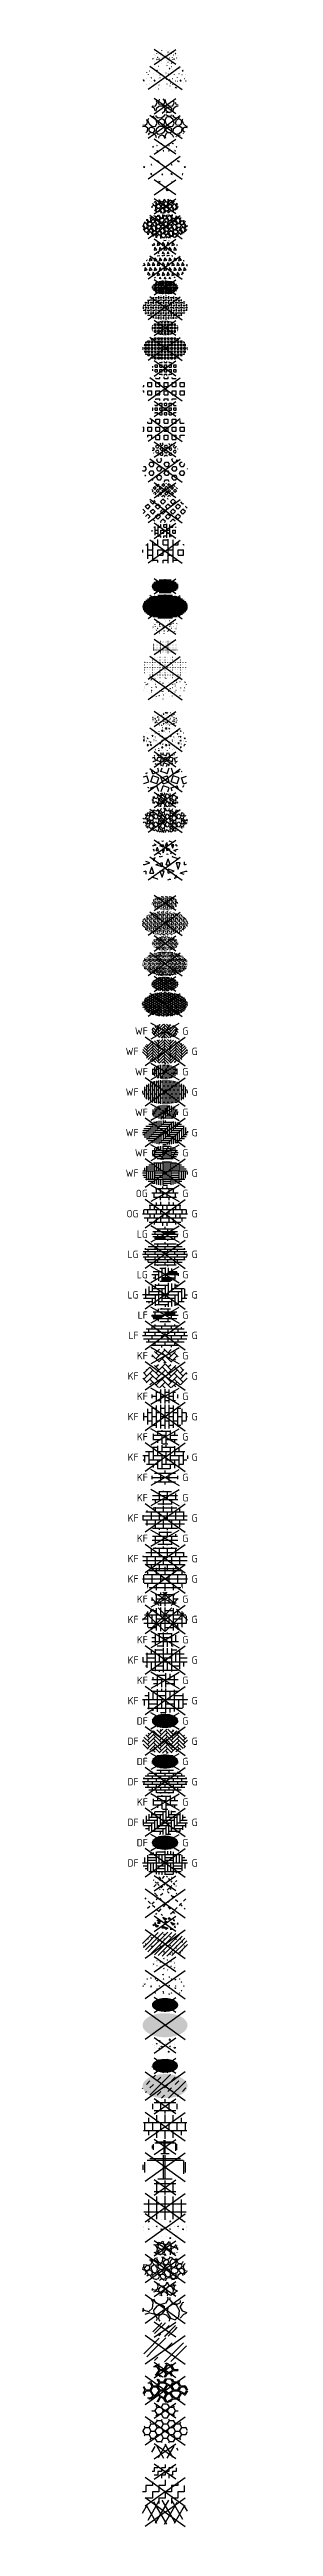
# Model space of a CAD drawing. Header units: metres. Extents: x 3187 to 3249, y 2220 to 2393.
# Drawn here: x 3192.7 to 3196.2, y 2219.6 to 2341.6 of the extents above; entities that cross this region are included whole.
import ezdxf
from ezdxf.enums import TextEntityAlignment as Align

# ---------------------------------------------------------------- set-up
doc = ezdxf.new("R2010")
doc.units = ezdxf.units.M
doc.layers.add('V-WE-VH-OPENVERHARDING_STRAATBAKSTEEN-S', color=90, linetype='Continuous', lineweight=25)
doc.styles.add('NLCS-ISO', font='NLCS-ISO.ttf')

# ---------------------------------------------------------------- blocks, each defined once
blk = doc.blocks.new('V-SVH-ASFALT-SO')
for p, q in [((-5.51, -0.22), (-4.31, 1.86)), ((0, 0), (-4.9, 3.52)), ((-1.98, -2.78), (-4.55, 1.68)), ((-4.19, -1.94), (-1.41, 2.88)), ((0.44, -2.97), (-2.76, 2.58)), ((-2.32, -2.7), (0.94, 2.94)), ((2.56, -2.64), (-0.67, 2.95)), ((-0.17, -2.97), (2.99, 2.5)), ((0, 0), (4.9, 3.52)), ((4.39, -1.81), (1.71, 2.83)), ((2.29, -2.71), (4.74, 1.53)), ((5.5, 0.28), (4.81, 1.46)), ((0, 0), (-4.9, -3.52)), ((0, 0), (4.9, -3.52))]:
    blk.add_line(p, q)
at = {"style": 'NLCS-ISO'}
blk.add_attdef('KLEUR', text='', height=1.8, dxfattribs=at).set_placement((6.53, 0), align=Align.MIDDLE_LEFT)
at = {"style": 'NLCS-ISO', "flags": 1}
blk.add_attdef('FUNCTIE', text='', height=1.8, dxfattribs=at).set_placement((0, -3.98), align=Align.TOP_CENTER)
blk = doc.blocks.new('V-SVH-ASFALT_FREESVAK-SO')
for q in [(-4.9, 3.52), (4.9, 3.52), (-4.9, -3.52), (4.9, -3.52)]:
    blk.add_line((0, 0), q)
at = {"flags": 128}
for points in [[(-3.12, 2.45), (-3.12, 1.56), (-4.69, 1.56), (-4.69, 0), (-5.53, 0)], [(0, 2.98), (0, 1.56), (-1.56, 1.56), (-1.56, 0), (-3.12, 0), (-3.12, -1.56), (-4.69, -1.56), (-4.69, -1.56), (-4.69, -1.57)], [(3.12, 2.45), (3.12, 1.56), (1.56, 1.56), (1.56, 0), (0, 0), (0, -1.56), (-1.56, -1.56), (-1.56, -2.85)], [(4.7, 1.56), (4.69, 1.56), (4.69, 0), (3.12, 0), (3.12, -1.56), (1.56, -1.56), (1.56, -2.85)]]:
    blk.add_lwpolyline(points, dxfattribs=at)
at = {"style": 'NLCS-ISO'}
blk.add_attdef('KLEUR', text='', height=1.8, dxfattribs=at).set_placement((6.53, 0), align=Align.MIDDLE_LEFT)
blk = doc.blocks.new('V-SVH-ASFALT_FREESVAK_KL-SO')
for p, q in [((-2.66, -1.86), (2.66, 1.86)), ((2.66, -1.86), (-2.66, 1.86))]:
    blk.add_line(p, q)
at = {"flags": 128}
for points in [[(-1.8, 1.41), (-1.8, 0.9), (-2.7, 0.9), (-2.7, 0), (-3.18, 0)], [(0, 1.71), (0, 0.9), (-0.9, 0.9), (-0.9, 0), (-1.8, 0), (-1.8, -0.9), (-2.7, -0.9), (-2.7, -0.9), (-2.7, -0.91)], [(1.8, 1.41), (1.8, 0.9), (0.9, 0.9), (0.9, 0), (0, 0), (0, -0.9), (-0.9, -0.9), (-0.9, -1.64)], [(2.7, 0.9), (2.7, 0.9), (2.7, 0), (1.8, 0), (1.8, -0.9), (0.9, -0.9), (0.9, -1.64)]]:
    blk.add_lwpolyline(points, dxfattribs=at)
at = {"style": 'NLCS-ISO'}
blk.add_attdef('KLEUR', text='', height=1.8, dxfattribs=at).set_placement((4.25, 0), align=Align.MIDDLE_LEFT)
blk = doc.blocks.new('V-SVH-ASFALT_KL-SO')
for p, q in [((-3.22, -0.25), (-2.39, 1.19)), ((-2.66, -1.86), (2.66, 1.86)), ((2.66, -1.86), (-2.66, 1.86)), ((-0.26, -1.74), (-2.05, 1.36)), ((-1.64, -1.51), (0.24, 1.74)), ((1.87, -1.43), (0.03, 1.75)), ((0.55, -1.72), (2.27, 1.25)), ((3.23, 0.21), (2.88, 0.81))]:
    blk.add_line(p, q)
at = {"style": 'NLCS-ISO'}
blk.add_attdef('KLEUR', text='', height=1.8, dxfattribs=at).set_placement((4.25, 0), align=Align.MIDDLE_LEFT)
at = {"style": 'NLCS-ISO', "flags": 1}
blk.add_attdef('FUNCTIE', text='', height=1.8, dxfattribs=at).set_placement((0, -2.75), align=Align.TOP_CENTER)
blk = doc.blocks.new('V-SVH-BASALTONVERHARDING-SO')
for p, q in [((-5.53, 0), (-5.37, 0)), ((-5.39, 0.02), (-4.89, 0.88)), ((-4.9, 0.87), (-5.08, 1.18)), ((0, 0), (-4.9, 3.52)), ((-4.87, 0.87), (-3.87, 0.87)), ((-3.4, 0), (-3.9, 0.87)), ((-3.89, 0.88), (-3.39, 1.75)), ((-3.89, -0.85), (-3.39, 0.02)), ((-3.4, 1.73), (-3.68, 2.22)), ((-3.37, 1.73), (-2.37, 1.73)), ((-3.37, 0), (-2.37, 0)), ((-1.9, 0.87), (-2.4, 1.73)), ((-2.39, 1.75), (-1.89, 2.62)), ((-2.39, 0.02), (-1.89, 0.88)), ((-1.9, 2.6), (-2, 2.77)), ((-1.87, 2.6), (-0.87, 2.6)), ((-1.87, 0.87), (-0.87, 0.87)), ((-0.4, 1.73), (-0.9, 2.6)), ((-0.4, 0), (-0.9, 0.87)), ((-0.89, 2.62), (-0.69, 2.95)), ((-0.89, 0.88), (-0.39, 1.75)), ((-0.89, -0.85), (-0.39, 0.02)), ((-0.37, 1.73), (0.63, 1.73)), ((-0.37, 0), (0.63, 0)), ((0, 0), (4.9, 3.52)), ((1.1, 0.87), (0.6, 1.73)), ((0.61, 1.75), (1.11, 2.62)), ((0.61, 0.02), (1.11, 0.88)), ((1.1, 2.6), (0.91, 2.93)), ((1.13, 2.6), (2.13, 2.6)), ((1.13, 0.87), (2.13, 0.87)), ((2.6, 1.73), (2.1, 2.6)), ((2.6, 0), (2.1, 0.87)), ((2.11, 2.62), (2.18, 2.73)), ((2.11, 0.88), (2.61, 1.75)), ((2.11, -0.85), (2.61, 0.02)), ((2.63, 1.73), (3.63, 1.73)), ((2.63, 0), (3.63, 0)), ((4.1, 0.87), (3.6, 1.73)), ((3.61, 1.75), (3.84, 2.14)), ((3.61, 0.02), (4.11, 0.88)), ((4.13, 0.87), (5.13, 0.87)), ((5.52, 0.15), (5.1, 0.87)), ((5.11, 0.88), (5.19, 1.02)), ((-4.9, -0.87), (-5.4, 0)), ((-5.08, -1.18), (-4.89, -0.85)), ((0, 0), (-4.9, -3.52)), ((-4.87, -0.87), (-3.87, -0.87)), ((-3.4, -1.73), (-3.9, -0.87)), ((-3.68, -2.22), (-3.39, -1.71)), ((-3.37, -1.73), (-2.37, -1.73)), ((-1.9, -0.87), (-2.4, 0)), ((-1.9, -2.6), (-2.4, -1.73)), ((-2.39, -1.71), (-1.89, -0.85)), ((-2, -2.77), (-1.89, -2.58)), ((-1.87, -0.87), (-0.87, -0.87)), ((-1.87, -2.6), (-0.87, -2.6)), ((-0.4, -1.73), (-0.9, -0.87)), ((-0.69, -2.95), (-0.9, -2.6)), ((-0.89, -2.58), (-0.39, -1.71)), ((-0.37, -1.73), (0.63, -1.73)), ((0, 0), (4.9, -3.52)), ((1.1, -0.87), (0.6, 0)), ((1.1, -2.6), (0.6, -1.73)), ((0.61, -1.71), (1.11, -0.85)), ((0.91, -2.93), (1.11, -2.58)), ((1.13, -0.87), (2.13, -0.87)), ((1.13, -2.6), (2.13, -2.6)), ((2.6, -1.73), (2.1, -0.87)), ((2.18, -2.73), (2.1, -2.6)), ((2.11, -2.58), (2.61, -1.71)), ((2.63, -1.73), (3.63, -1.73)), ((4.1, -0.87), (3.6, 0)), ((3.84, -2.14), (3.6, -1.73)), ((3.61, -1.71), (4.11, -0.85)), ((4.13, -0.87), (5.13, -0.87)), ((5.19, -1.02), (5.1, -0.87)), ((5.11, -0.85), (5.52, -0.15))]:
    blk.add_line(p, q)
at = {"style": 'NLCS-ISO', "flags": 1}
blk.add_attdef('FUNCTIE', text='', height=1.8, dxfattribs=at).set_placement((0, -3.98), align=Align.TOP_CENTER)
blk = doc.blocks.new('V-SVH-BASALTONVERHARDING_KL-SO')
for p, q in [((-3.25, 0), (-2.37, 0)), ((-2.66, -1.86), (2.66, 1.86)), ((2.66, -1.86), (-2.66, 1.86)), ((-2.39, 0.02), (-1.89, 0.88)), ((-1.9, 0.87), (-2.15, 1.31)), ((-1.87, 0.87), (-0.87, 0.87)), ((-0.4, 0), (-0.9, 0.87)), ((-0.89, 0.88), (-0.39, 1.74)), ((-0.89, -0.85), (-0.39, 0.02)), ((-0.4, 1.73), (-0.4, 1.74)), ((-0.37, 1.73), (0.46, 1.73)), ((-0.37, 0), (0.63, 0)), ((1.1, 0.87), (0.61, 1.72)), ((0.61, 0.02), (1.11, 0.88)), ((1.13, 0.87), (2.13, 0.87)), ((2.6, 0), (2.1, 0.87)), ((2.11, 0.88), (2.31, 1.23)), ((2.11, -0.85), (2.61, 0.02)), ((2.63, 0), (3.25, 0)), ((-3.4, 0), (-3.4, 0)), ((-1.9, -0.87), (-2.4, 0)), ((-2.15, -1.31), (-1.89, -0.85)), ((-1.87, -0.87), (-0.87, -0.87)), ((-0.4, -1.73), (-0.9, -0.87)), ((-0.4, -1.74), (-0.39, -1.71)), ((-0.37, -1.73), (0.63, -1.73)), ((1.1, -0.87), (0.6, 0)), ((0.61, -1.71), (1.11, -0.85)), ((1.13, -0.87), (2.13, -0.87)), ((2.31, -1.23), (2.1, -0.87))]:
    blk.add_line(p, q)
at = {"style": 'NLCS-ISO'}
blk.add_attdef('FORMAAT', text='', height=1.8, dxfattribs=at).set_placement((-4.25, 0), align=Align.MIDDLE_RIGHT)
blk.add_attdef('KLEUR', text='', height=1.8, dxfattribs=at).set_placement((4.25, 0), align=Align.MIDDLE_LEFT)
at = {"style": 'NLCS-ISO', "flags": 1}
blk.add_attdef('FUNCTIE', text='', height=1.8, dxfattribs=at).set_placement((0, -2.75), align=Align.TOP_CENTER)
blk = doc.blocks.new('V-SVH-BASALTVERHARDING-SO')
for p, q in [((-5.34, -0.77), (-4.88, 0.03)), ((-4.9, 0.04), (-5.32, 0.77)), ((-4.69, 0.15), (-5.18, 1)), ((0, 0), (-4.9, 3.52)), ((-4.67, 0.14), (-3.67, 0.14)), ((-4.23, 1.87), (-3.67, 1.87)), ((-3.82, 2.1), (-3.67, 2.1)), ((-3.68, 0.14), (-3.18, 1)), ((-3.67, 2.12), (-3.63, 2.2)), ((-3.17, 0.98), (-3.67, 1.85)), ((-2.98, 0.89), (-3.48, 0.02)), ((-2.73, -1.28), (-3.48, 0.02)), ((-3.47, 2), (-3.27, 2.35)), ((-3.47, 1.97), (-2.97, 1.1)), ((-2.97, 1.12), (-1.97, 1.12)), ((-2.97, 0.88), (-1.97, 0.88)), ((-1.98, 1.12), (-1.48, 1.98)), ((-1.48, 0.02), (-1.98, 0.89)), ((-1.98, -0.85), (-1.48, 0.02)), ((-1.47, 1.97), (-1.92, 2.75)), ((-1.28, 1.87), (-1.78, 1)), ((-1.78, 1.01), (-1.28, 0.14)), ((-1.67, 2.8), (-1.26, 2.09)), ((-1.26, 2.1), (-0.26, 2.1)), ((-1.26, 1.87), (-0.26, 1.87)), ((-1.26, 0.14), (-0.26, 0.14)), ((-0.27, 2.11), (0.21, 2.95)), ((-0.27, 1.87), (0.48, 1.44)), ((-0.27, 0.15), (0.48, 1.45)), ((0.43, 2.85), (-0.07, 1.99)), ((1.44, 1.12), (-0.06, 1.98)), ((-0.06, 0.03), (0.69, 1.33)), ((-0.06, 0), (0.44, -0.87)), ((0, 0), (4.9, 3.52)), ((0.43, -0.85), (1.93, 0.02)), ((0.44, 2.85), (1.44, 2.85)), ((0.68, 1.32), (1.43, 0.89)), ((1.92, 2), (1.42, 2.87)), ((1.43, 1.12), (1.93, 1.99)), ((1.94, 0), (1.44, 0.87)), ((2.13, 1.87), (1.63, 1)), ((1.64, 0.98), (2.14, 0.12)), ((1.71, 2.84), (2.12, 2.12)), ((2.15, 2.1), (3.15, 2.1)), ((2.15, 1.87), (3.15, 1.87)), ((2.15, 0.14), (3.15, 0.14)), ((3.62, 1.02), (3.12, 1.89)), ((3.13, 2.1), (3.3, 2.39)), ((3.13, 0.14), (3.63, 1)), ((3.51, 2.3), (3.33, 1.98)), ((3.33, 2), (3.83, 1.14)), ((3.84, 0.89), (3.34, 0.02)), ((4.85, -0.85), (3.35, 0.02)), ((3.85, 1.12), (4.85, 1.12)), ((3.85, 0.88), (4.85, 0.88)), ((5.33, 0.04), (4.83, 0.9)), ((4.84, -0.85), (5.34, 0.02)), ((4.85, 1.14), (4.95, 1.32)), ((5.03, 1.02), (5.51, 0.18)), ((5.05, 1.02), (5.11, 1.13)), ((-5.19, -0.95), (-5.03, -1.23)), ((-5.17, -0.95), (-4.67, -0.08)), ((0, 0), (-4.9, -3.52)), ((-4.67, -0.1), (-3.67, -0.1)), ((-4.35, -1.83), (-3.67, -1.83)), ((-3.97, -2.07), (-3.67, -2.07)), ((-2.94, -1.39), (-3.69, -0.09)), ((-3.57, -2.27), (-3.69, -2.05)), ((-3.68, -1.83), (-2.93, -1.4)), ((-3.49, -1.93), (-3.21, -2.42)), ((-3.47, -1.95), (-1.97, -1.08)), ((-2.73, -1.28), (-1.98, -0.85)), ((-1.23, -1.51), (-1.98, -1.08)), ((-1.96, -2.78), (-1.22, -1.5)), ((-1.27, -0.1), (-1.77, -0.96)), ((-0.27, -1.83), (-1.77, -0.97)), ((-1.72, -2.83), (-1.02, -1.62)), ((-1.26, -0.1), (-0.26, -0.1)), ((-0.27, -2.06), (-1.02, -1.63)), ((0.22, -2.93), (-0.28, -2.06)), ((-0.27, -1.83), (0.23, -0.96)), ((0.24, -0.98), (-0.26, -0.12)), ((0.43, -1.08), (-0.07, -1.95)), ((-0.07, -1.94), (0.43, -2.81)), ((0, 0), (4.9, -3.52)), ((0.2, -2.97), (0.22, -2.93)), ((0.43, -1.08), (1.18, -0.65)), ((0.43, -2.81), (1.93, -1.95)), ((0.59, -2.96), (1.18, -2.62)), ((1.33, -2.89), (1.17, -2.6)), ((1.93, -1.94), (1.18, -0.65)), ((1.58, -2.85), (1.37, -2.48)), ((1.38, -0.53), (2.13, -0.1)), ((2.13, -1.83), (1.38, -0.53)), ((1.38, -2.5), (2.13, -2.07)), ((2.15, -0.1), (3.15, -0.1)), ((2.15, -1.83), (3.15, -1.83)), ((2.15, -2.07), (3.15, -2.07)), ((3.13, -0.1), (3.88, -0.53)), ((3.14, -1.81), (3.89, -0.52)), ((3.31, -2.38), (3.14, -2.09)), ((3.35, -1.93), (4.1, -0.63)), ((3.35, -1.97), (3.53, -2.29)), ((4.09, -0.65), (4.84, -1.08)), ((4.96, -1.31), (4.85, -1.1)), ((5.52, -0.14), (5.04, -0.96)), ((5.05, -0.98), (5.12, -1.11))]:
    blk.add_line(p, q)
at = {"style": 'NLCS-ISO', "flags": 1}
blk.add_attdef('FUNCTIE', text='', height=1.8, dxfattribs=at).set_placement((0, -3.98), align=Align.TOP_CENTER)
blk = doc.blocks.new('V-SVH-BASALTVERHARDING_KL-SO')
for p, q in [((-2.8, 0.88), (-1.97, 0.88)), ((-2.66, -1.86), (2.66, 1.86)), ((2.66, -1.86), (-2.66, 1.86)), ((-2.5, 1.12), (-1.97, 1.12)), ((-1.98, 1.12), (-1.78, 1.46)), ((-1.48, 0.02), (-1.98, 0.89)), ((-1.98, -0.85), (-1.48, 0.02)), ((-1.45, 1.57), (-1.78, 1)), ((-1.78, 1.01), (-1.28, 0.14)), ((-1.26, 0.14), (-0.26, 0.14)), ((-0.27, 1.87), (-0.27, 1.87)), ((-0.27, 0.15), (0.48, 1.45)), ((-0.06, 1.75), (0.48, 1.44)), ((-0.06, 0.03), (0.69, 1.33)), ((-0.06, 0), (0.44, -0.87)), ((1.44, 1.12), (0.36, 1.74)), ((0.43, -0.85), (1.93, 0.02)), ((0.68, 1.32), (1.43, 0.89)), ((1.43, 1.12), (1.65, 1.51)), ((1.94, 0), (1.44, 0.87)), ((1.88, 1.43), (1.63, 1)), ((1.64, 0.98), (2.14, 0.12)), ((2.15, 0.14), (3.15, 0.14)), ((3.13, 0.14), (3.21, 0.27)), ((-2.47, -1.13), (-1.98, -0.85)), ((-2.27, -1.25), (-1.97, -1.08)), ((-1.23, -1.51), (-1.98, -1.08)), ((-1.27, -0.1), (-1.77, -0.96)), ((-0.44, -1.73), (-1.77, -0.97)), ((-1.28, -1.61), (-1.22, -1.5)), ((-1.26, -0.1), (-0.26, -0.1)), ((-1.04, -1.66), (-1.02, -1.62)), ((-0.95, -1.67), (-1.02, -1.63)), ((0.24, -0.98), (-0.26, -0.12)), ((-0.23, -1.75), (0.23, -0.96)), ((0.43, -1.08), (0.04, -1.75)), ((0.43, -1.08), (1.18, -0.65)), ((1.67, -1.5), (1.18, -0.65)), ((1.38, -0.53), (2.13, -0.1)), ((1.9, -1.42), (1.38, -0.53)), ((2.15, -0.1), (3.15, -0.1)), ((3.13, -0.1), (3.24, -0.16))]:
    blk.add_line(p, q)
at = {"style": 'NLCS-ISO'}
blk.add_attdef('FORMAAT', text='', height=1.8, dxfattribs=at).set_placement((-4.25, 0), align=Align.MIDDLE_RIGHT)
blk.add_attdef('KLEUR', text='', height=1.8, dxfattribs=at).set_placement((4.25, 0), align=Align.MIDDLE_LEFT)
at = {"style": 'NLCS-ISO', "flags": 1}
blk.add_attdef('FUNCTIE', text='', height=1.8, dxfattribs=at).set_placement((0, -2.75), align=Align.TOP_CENTER)
blk = doc.blocks.new('V-SVH-BENTONIET-SO')
for p, q in [((0, 0), (-4.9, 3.52)), ((-4.27, 0), (-1.42, 2.85)), ((-2.8, 0), (0, 2.8)), ((-0.15, -2.95), (4.51, 1.71)), ((0, 0), (4.9, 3.52)), ((0, 2.8), (0.17, 2.97)), ((0, 0), (1.77, 1.77)), ((2.8, 0), (4.51, 1.71)), ((4.27, 0), (5.23, 0.96)), ((-5.23, -0.96), (-4.27, 0)), ((0, 0), (-4.9, -3.52)), ((-4.51, -1.71), (-2.8, 0)), ((-2.62, -2.62), (-1.77, -1.77)), ((-0.17, -2.97), (2.8, 0)), ((0, 0), (4.9, -3.52)), ((1.39, -2.88), (4.27, 0))]:
    blk.add_line(p, q)
at = {"style": 'NLCS-ISO'}
blk.add_attdef('KLEUR', text='', height=1.8, dxfattribs=at).set_placement((6.53, 0), align=Align.MIDDLE_LEFT)
blk = doc.blocks.new('V-SVH-BENTONIET_KL-SO')
for p, q in [((-2.66, -1.86), (2.66, 1.86)), ((2.66, -1.86), (-2.66, 1.86)), ((-2.46, 0), (-0.82, 1.64)), ((-1.61, 0), (0, 1.61)), ((-0.09, -1.7), (2.6, 0.99)), ((0, 1.61), (0.1, 1.71)), ((0, 0), (1.02, 1.02)), ((1.61, 0), (2.6, 0.99)), ((2.46, 0), (3.01, 0.55)), ((-3.01, -0.55), (-2.46, 0)), ((-2.6, -0.99), (-1.61, 0)), ((-1.51, -1.51), (-1.02, -1.02)), ((-0.1, -1.71), (1.61, 0)), ((0.8, -1.66), (2.46, 0))]:
    blk.add_line(p, q)
at = {"style": 'NLCS-ISO'}
blk.add_attdef('KLEUR', text='', height=1.8, dxfattribs=at).set_placement((4.25, 0), align=Align.MIDDLE_LEFT)
at = {"style": 'NLCS-ISO', "flags": 1}
blk.add_attdef('FUNCTIE', text='', height=1.8, dxfattribs=at).set_placement((0, -2.75), align=Align.TOP_CENTER)
blk = doc.blocks.new('V-SVH-BESTORTING_01-SO')
for p, q in [((-5.49, 0.35), (-5.18, -0.2)), ((0, 0), (-4.9, 3.52)), ((-4.02, -0.56), (-3.1, 0.24)), ((-2.95, 1.71), (-3.32, 2.38)), ((-3.1, 0.21), (-2.96, 1.69)), ((-2.83, 2.56), (-2.32, 1.63)), ((-2.7, -0.13), (-1.96, 0.76)), ((-2.31, 1.61), (-1.01, 1.21)), ((-0.92, 1.08), (-1.98, 0.75)), ((-1.01, 1.22), (0.29, 1.62)), ((-0.15, 0.64), (-0.92, 1.06)), ((-0.07, -0.28), (-0.16, 0.67)), ((0, 0), (4.9, 3.52)), ((0.28, 1.61), (0.82, 2.59)), ((0.61, -0.91), (0.75, 0.56)), ((0.82, 2.61), (0.64, 2.95)), ((0.75, 0.55), (1.67, 1.35)), ((1.18, 2.36), (1.24, 2.89)), ((1.92, 1.54), (1.23, 2.32)), ((2.81, 0.99), (1.64, 1.35)), ((1.88, 1.55), (2.95, 1.22)), ((3.56, -0.31), (2.85, 0.98)), ((2.95, 1.22), (3.77, 1.63)), ((4.19, 1.54), (3.65, 0.56)), ((3.66, 0.59), (4.2, -0.39)), ((3.77, 1.65), (3.81, 2.15)), ((4.58, 1.67), (4.21, 1.55)), ((-5.32, -0.34), (-5.52, -0.12)), ((-5.4, -0.64), (-5.36, -0.3)), ((-5.18, -0.21), (-4.02, -0.57)), ((-3.71, -0.91), (-4.97, -1.3)), ((0, 0), (-4.9, -3.52)), ((-2.41, -1.32), (-3.71, -0.92)), ((-2.65, -0.99), (-2.73, -0.12)), ((-1.83, -1.47), (-2.65, -1.02)), ((-1.88, -2.28), (-2.42, -1.3)), ((-2.13, -2.75), (-1.88, -2.3)), ((-1.82, -1.46), (-0.75, -1.13)), ((-1.51, -2.53), (-1.42, -1.53)), ((-1.17, -2.91), (-1.47, -2.57)), ((-1.42, -1.55), (-0.6, -1.14)), ((-0.74, -1.12), (-0.04, -0.28)), ((0.34, -1.44), (-0.6, -1.15)), ((0, 0), (4.9, -3.52)), ((1.19, -2.36), (0.38, -1.45)), ((0.62, -0.92), (1.34, -2.23)), ((1.1, -2.92), (1.15, -2.32)), ((1.33, -2.23), (2.49, -2.59)), ((2.49, -2.59), (3.42, -1.79)), ((3.41, -1.81), (3.55, -0.33)), ((3.79, -2.17), (3.79, -2.15)), ((3.81, -2.15), (4.55, -1.26)), ((4.2, -0.41), (5.34, -0.77)), ((5.15, -1.08), (4.53, -1.27))]:
    blk.add_line(p, q)
at = {"style": 'NLCS-ISO', "flags": 1}
blk.add_attdef('FUNCTIE', text='', height=1.8, dxfattribs=at).set_placement((0, -3.98), align=Align.TOP_CENTER)
blk = doc.blocks.new('V-SVH-BESTORTING_01_KL-SO')
for p, q in [((-3.15, 0.2), (-2.98, -0.12)), ((-2.66, -1.86), (2.66, 1.86)), ((2.66, -1.86), (-2.66, 1.86)), ((-2.31, -0.32), (-1.78, 0.14)), ((-1.7, 0.98), (-1.91, 1.37)), ((-1.78, 0.12), (-1.7, 0.97)), ((-1.63, 1.47), (-1.33, 0.94)), ((-1.55, -0.07), (-1.13, 0.44)), ((-1.33, 0.93), (-0.58, 0.69)), ((-0.53, 0.62), (-1.14, 0.43)), ((-0.58, 0.7), (0.17, 0.93)), ((-0.09, 0.37), (-0.53, 0.61)), ((-0.04, -0.16), (-0.09, 0.39)), ((0.16, 0.93), (0.47, 1.49)), ((0.35, -0.53), (0.43, 0.32)), ((0.47, 1.5), (0.37, 1.69)), ((0.43, 0.32), (0.96, 0.77)), ((0.68, 1.35), (0.71, 1.66)), ((1.11, 0.88), (0.7, 1.33)), ((1.62, 0.57), (0.94, 0.78)), ((1.08, 0.89), (1.69, 0.7)), ((2.05, -0.18), (1.64, 0.56)), ((1.7, 0.7), (2.17, 0.94)), ((2.41, 0.89), (2.1, 0.32)), ((2.1, 0.34), (2.41, -0.22)), ((2.17, 0.95), (2.19, 1.24)), ((2.63, 0.96), (2.42, 0.89)), ((-3.06, -0.19), (-3.17, -0.07)), ((-3.1, -0.37), (-3.08, -0.17)), ((-2.98, -0.12), (-2.31, -0.33)), ((-2.13, -0.52), (-2.86, -0.75)), ((-1.38, -0.76), (-2.13, -0.53)), ((-1.52, -0.57), (-1.57, -0.07)), ((-1.05, -0.85), (-1.52, -0.58)), ((-1.08, -1.31), (-1.39, -0.75)), ((-1.22, -1.58), (-1.08, -1.32)), ((-1.05, -0.84), (-0.43, -0.65)), ((-0.87, -1.46), (-0.82, -0.88)), ((-0.67, -1.67), (-0.85, -1.48)), ((-0.82, -0.89), (-0.35, -0.66)), ((-0.42, -0.64), (-0.02, -0.16)), ((0.19, -0.83), (-0.35, -0.66)), ((0.69, -1.36), (0.22, -0.83)), ((0.36, -0.53), (0.77, -1.28)), ((0.63, -1.68), (0.66, -1.34)), ((0.77, -1.28), (1.43, -1.49)), ((1.43, -1.49), (1.97, -1.03)), ((1.96, -1.04), (2.04, -0.19)), ((2.18, -1.25), (2.18, -1.23)), ((2.19, -1.24), (2.62, -0.73)), ((2.42, -0.24), (3.07, -0.44)), ((2.96, -0.62), (2.61, -0.73))]:
    blk.add_line(p, q)
at = {"style": 'NLCS-ISO'}
blk.add_attdef('KLEUR', text='', height=1.8, dxfattribs=at).set_placement((4.25, 0), align=Align.MIDDLE_LEFT)
at = {"style": 'NLCS-ISO', "flags": 1}
blk.add_attdef('FUNCTIE', text='', height=1.8, dxfattribs=at).set_placement((0, -2.75), align=Align.TOP_CENTER)
blk = doc.blocks.new('V-SVH-BESTORTING_02-SO')
for p, q in [((-5.52, 0.1), (-5.21, 0.37)), ((-5.22, 0.34), (-5.15, 1.08)), ((-4.99, -0.24), (-5.03, 0.19)), ((-5, 0.19), (-4.63, 0.63)), ((0, 0), (-4.9, 3.52)), ((-4.81, 1.05), (-4.16, 0.85)), ((-4.12, 0.79), (-4.65, 0.62)), ((-4.16, 0.86), (-3.51, 1.06)), ((-3.74, 0.56), (-4.12, 0.77)), ((-4.02, -0.3), (-3.67, 0.11)), ((-3.51, 2.03), (-3.85, 2.13)), ((-3.7, 0.12), (-3.75, 0.59)), ((-3.64, 2.2), (-3.64, 2.24)), ((-3.23, 1.95), (-3.64, 2.17)), ((-3.53, 1.05), (-3.26, 1.54)), ((-3.25, 1.56), (-3.52, 2.05)), ((-3.36, -0.2), (-3.29, 0.53)), ((-3.29, 0.52), (-2.83, 0.92)), ((-3.22, 1.96), (-2.69, 2.13)), ((-3.07, 1.44), (-3.02, 1.94)), ((-2.68, 1.01), (-3.03, 1.4)), ((-3.02, 1.91), (-2.61, 2.12)), ((-2.27, 0.75), (-2.86, 0.93)), ((-2.72, 1.02), (-2.19, 0.85)), ((-2.67, 2.14), (-2.32, 2.56)), ((-2.15, 1.97), (-2.62, 2.12)), ((-2.35, 2.56), (-2.36, 2.68)), ((-1.88, 0.09), (-2.23, 0.74)), ((-2.19, 0.86), (-1.78, 1.06)), ((-1.69, 1.5), (-2.1, 1.96)), ((-2.01, 2.24), (-1.96, 2.77)), ((-2, 2.23), (-1.64, 1.58)), ((-1.96, -0.67), (-1.89, 0.07)), ((-1.57, 1.01), (-1.84, 0.53)), ((-1.83, 0.55), (-1.56, 0.06)), ((-1.78, 1.08), (-1.74, 1.54)), ((-1.64, 1.57), (-1.06, 1.39)), ((-1.56, 0.04), (-0.91, -0.16)), ((-0.9, 1.23), (-1.55, 1.02)), ((-1.06, 1.4), (-0.6, 1.8)), ((-0.25, 1.01), (-0.91, 1.22)), ((-0.9, -0.15), (-0.25, 0.05)), ((-0.53, 2.54), (-0.75, 2.93)), ((-0.61, 1.77), (-0.54, 2.51)), ((-0.46, 2.95), (-0.21, 2.5)), ((-0.38, 1.19), (-0.42, 1.62)), ((-0.4, 1.62), (-0.03, 2.07)), ((0.03, 0.93), (-0.38, 1.16)), ((-0.27, 0.04), (0, 0.52)), ((0.01, 0.55), (-0.26, 1.04)), ((-0.21, 2.48), (0.44, 2.28)), ((0.49, 2.22), (-0.05, 2.06)), ((0, 0), (4.9, 3.52)), ((0.04, 0.95), (0.57, 1.12)), ((0.19, 0.42), (0.24, 0.93)), ((0.58, 0), (0.23, 0.39)), ((0.24, 0.9), (0.65, 1.11)), ((0.45, 2.29), (1.1, 2.49)), ((0.87, 1.99), (0.49, 2.2)), ((0.54, 0.01), (1.07, -0.16)), ((0.59, 1.13), (0.93, 1.54)), ((1.11, 0.96), (0.64, 1.1)), ((0.91, 1.55), (0.86, 2.02)), ((1.07, -0.15), (1.48, 0.05)), ((1.08, 2.48), (1.31, 2.89)), ((1.56, 0.49), (1.16, 0.95)), ((1.25, 1.23), (1.32, 1.97)), ((1.26, 1.22), (1.62, 0.57)), ((1.32, 1.95), (1.78, 2.35)), ((1.69, 0), (1.42, -0.49)), ((1.48, 0.07), (1.52, 0.53)), ((1.93, 2.44), (1.58, 2.83)), ((1.61, 0.56), (2.19, 0.38)), ((2.36, 0.21), (1.7, 0.01)), ((2.34, 2.18), (1.75, 2.36)), ((1.89, 2.45), (2.42, 2.28)), ((2.19, 0.39), (2.66, 0.79)), ((3, 0), (2.35, 0.2)), ((2.73, 1.52), (2.37, 2.17)), ((2.42, 2.29), (2.83, 2.49)), ((2.65, 0.76), (2.72, 1.5)), ((3.04, 2.44), (2.77, 1.96)), ((2.77, 1.98), (3.04, 1.49)), ((2.83, 2.52), (2.83, 2.55)), ((2.87, 0.18), (2.83, 0.61)), ((2.86, 0.61), (3.23, 1.05)), ((3.29, -0.08), (2.88, 0.15)), ((3.27, -0.46), (3, 0.03)), ((3.09, 2.47), (3.05, 2.46)), ((3.05, 1.47), (3.7, 1.27)), ((3.75, 1.21), (3.21, 1.04)), ((3.29, -0.06), (3.83, 0.1)), ((3.49, -0.11), (3.9, 0.1)), ((3.7, 1.28), (4.36, 1.48)), ((4.13, 0.98), (3.74, 1.19)), ((3.85, 0.11), (4.19, 0.53)), ((4.37, -0.05), (3.9, 0.09)), ((4.17, 0.54), (4.12, 1.01)), ((4.34, 1.47), (4.49, 1.74)), ((4.51, 0.22), (4.58, 0.95)), ((4.52, 0.21), (4.88, -0.44)), ((4.58, 0.94), (4.98, 1.29)), ((-5.51, -0.2), (-5.51, -0.21)), ((-4.86, -0.42), (-5.51, -0.21)), ((-4.58, -0.5), (-4.99, -0.27)), ((0, 0), (-4.9, -3.52)), ((-4.88, -1.39), (-4.61, -0.91)), ((-4.88, -1.39), (-4.86, -1.38)), ((-4.6, -0.88), (-4.87, -0.39)), ((-4.57, -0.48), (-4.04, -0.32)), ((-4.45, -1.76), (-4.17, -1.52)), ((-4.42, -1.01), (-4.37, -0.51)), ((-4.03, -1.44), (-4.38, -1.04)), ((-4.37, -0.53), (-3.96, -0.32)), ((-3.62, -1.7), (-4.21, -1.52)), ((-4.07, -1.42), (-3.54, -1.59)), ((-3.49, -0.47), (-3.96, -0.33)), ((-3.23, -2.35), (-3.58, -1.7)), ((-3.54, -1.59), (-3.13, -1.38)), ((-3.04, -0.94), (-3.45, -0.48)), ((-3.35, -0.21), (-2.99, -0.86)), ((-3.24, -2.41), (-3.24, -2.37)), ((-2.92, -1.43), (-3.19, -1.92)), ((-3.18, -1.89), (-2.91, -2.38)), ((-3.13, -1.36), (-3.09, -0.9)), ((-2.99, -0.87), (-2.41, -1.05)), ((-2.91, -2.41), (-2.25, -2.61)), ((-2.25, -1.22), (-2.9, -1.42)), ((-2.41, -1.05), (-1.95, -0.65)), ((-2.21, -2.67), (-2.32, -2.7)), ((-1.6, -1.43), (-2.25, -1.23)), ((-2.25, -2.6), (-1.6, -2.4)), ((-2.09, -2.75), (-2.21, -2.68)), ((-1.73, -1.25), (-1.77, -0.82)), ((-1.75, -0.82), (-1.38, -0.38)), ((-1.32, -1.51), (-1.73, -1.28)), ((-1.62, -2.41), (-1.35, -1.92)), ((-1.34, -1.89), (-1.61, -1.41)), ((-0.86, -0.22), (-1.39, -0.39)), ((-1.33, -2.89), (-0.92, -2.53)), ((-1.31, -1.49), (-0.78, -1.33)), ((-1.16, -2.02), (-1.11, -1.52)), ((-0.77, -2.45), (-1.12, -2.06)), ((-1.11, -1.54), (-0.7, -1.34)), ((-0.36, -2.71), (-0.95, -2.53)), ((-0.48, -0.45), (-0.86, -0.24)), ((-0.81, -2.44), (-0.28, -2.6)), ((-0.76, -1.32), (-0.41, -0.9)), ((-0.24, -1.49), (-0.71, -1.34)), ((-0.44, -0.9), (-0.49, -0.42)), ((-0.18, -2.97), (-0.33, -2.72)), ((-0.28, -2.6), (0.13, -2.39)), ((0.21, -1.95), (-0.19, -1.5)), ((-0.1, -1.21), (-0.03, -0.48)), ((-0.09, -1.22), (0.27, -1.88)), ((-0.03, -0.49), (0.43, -0.09)), ((0, 0), (4.9, -3.52)), ((0.34, -2.44), (0.07, -2.93)), ((0.07, -2.91), (0.11, -2.97)), ((0.13, -2.37), (0.17, -1.92)), ((0.26, -1.88), (0.84, -2.06)), ((1.01, -2.23), (0.35, -2.43)), ((0.99, -0.27), (0.4, -0.09)), ((0.84, -2.06), (1.31, -1.66)), ((1.65, -2.44), (1, -2.24)), ((1.38, -0.92), (1.02, -0.27)), ((1.3, -1.68), (1.37, -0.94)), ((1.42, -0.46), (1.69, -0.95)), ((1.53, -2.26), (1.48, -1.83)), ((1.51, -1.83), (1.88, -1.39)), ((1.94, -2.52), (1.53, -2.29)), ((1.86, -2.8), (1.65, -2.42)), ((1.7, -0.97), (2.35, -1.18)), ((2.4, -1.23), (1.86, -1.4)), ((1.94, -2.5), (2.48, -2.34)), ((2.12, -2.75), (2.14, -2.53)), ((2.14, -2.55), (2.55, -2.35)), ((2.36, -1.17), (3.01, -0.96)), ((2.78, -1.47), (2.39, -1.25)), ((2.5, -2.33), (2.84, -1.91)), ((3.01, -2.49), (2.55, -2.35)), ((2.82, -1.91), (2.77, -1.43)), ((2.99, -0.98), (3.26, -0.49)), ((3.16, -2.23), (3.23, -1.49)), ((3.17, -2.24), (3.26, -2.4)), ((3.23, -1.5), (3.69, -1.1)), ((3.45, -0.59), (3.49, -0.09)), ((3.84, -1.02), (3.49, -0.63)), ((4.24, -1.28), (3.66, -1.1)), ((3.79, -1.01), (4.33, -1.17)), ((4.52, -1.71), (4.28, -1.29)), ((4.33, -1.17), (4.74, -0.96)), ((4.82, -0.52), (4.41, -0.07)), ((4.95, -1.01), (4.68, -1.5)), ((4.68, -1.48), (4.72, -1.55)), ((4.74, -0.94), (4.78, -0.48)), ((4.87, -0.45), (5.4, -0.62)), ((5.26, -0.91), (4.96, -1))]:
    blk.add_line(p, q)
at = {"style": 'NLCS-ISO', "flags": 1}
blk.add_attdef('FUNCTIE', text='', height=1.8, dxfattribs=at).set_placement((0, -3.98), align=Align.TOP_CENTER)
blk = doc.blocks.new('V-SVH-BESTORTING_02_KL-SO')
for p, q in [((-2.27, 0.75), (-2.78, 0.9)), ((-2.66, -1.86), (2.66, 1.86)), ((2.66, -1.86), (-2.66, 1.86)), ((-2.66, 1), (-2.19, 0.85)), ((-1.88, 0.09), (-2.23, 0.74)), ((-2.19, 0.86), (-1.78, 1.06)), ((-1.96, -0.67), (-1.89, 0.07)), ((-1.57, 1.01), (-1.84, 0.53)), ((-1.83, 0.55), (-1.56, 0.06)), ((-1.78, 1.08), (-1.74, 1.54)), ((-1.64, 1.57), (-1.06, 1.39)), ((-1.56, 0.04), (-0.91, -0.16)), ((-0.9, 1.23), (-1.55, 1.02)), ((-1.06, 1.4), (-0.6, 1.8)), ((-0.25, 1.01), (-0.91, 1.22)), ((-0.9, -0.15), (-0.25, 0.05)), ((-0.61, 1.77), (-0.61, 1.79)), ((-0.38, 1.19), (-0.42, 1.62)), ((-0.4, 1.62), (-0.3, 1.74)), ((0.03, 0.93), (-0.38, 1.16)), ((-0.27, 0.04), (0, 0.52)), ((0.01, 0.55), (-0.26, 1.04)), ((0.04, 0.95), (0.57, 1.12)), ((0.19, 0.42), (0.24, 0.93)), ((0.58, 0), (0.23, 0.39)), ((0.24, 0.9), (0.65, 1.11)), ((0.54, 0.01), (1.07, -0.16)), ((0.59, 1.13), (0.93, 1.54)), ((1.11, 0.96), (0.64, 1.1)), ((0.91, 1.55), (0.89, 1.68)), ((1.07, -0.15), (1.48, 0.05)), ((1.56, 0.49), (1.16, 0.95)), ((1.25, 1.23), (1.29, 1.61)), ((1.26, 1.22), (1.62, 0.57)), ((1.69, 0), (1.42, -0.49)), ((1.48, 0.07), (1.52, 0.53)), ((1.61, 0.56), (2.19, 0.38)), ((2.36, 0.21), (1.7, 0.01)), ((2.19, 0.39), (2.66, 0.79)), ((3, 0), (2.35, 0.2)), ((2.65, 0.76), (2.67, 1)), ((2.87, 0.18), (2.83, 0.61)), ((2.86, 0.61), (2.96, 0.72)), ((3.25, -0.06), (2.88, 0.15)), ((3.19, -0.33), (3, 0.03)), ((-2.72, -0.96), (-2.41, -1.05)), ((-2.41, -1.05), (-1.95, -0.65)), ((-2.25, -1.22), (-2.31, -1.23)), ((-1.6, -1.43), (-2.25, -1.23)), ((-1.73, -1.25), (-1.77, -0.82)), ((-1.75, -0.82), (-1.38, -0.38)), ((-1.32, -1.51), (-1.73, -1.28)), ((-1.54, -1.54), (-1.61, -1.41)), ((-0.86, -0.22), (-1.39, -0.39)), ((-1.31, -1.49), (-0.78, -1.33)), ((-1.13, -1.64), (-1.11, -1.52)), ((-1.11, -1.54), (-0.7, -1.34)), ((-0.48, -0.45), (-0.86, -0.24)), ((-0.76, -1.32), (-0.41, -0.9)), ((-0.24, -1.49), (-0.71, -1.34)), ((-0.44, -0.9), (-0.49, -0.42)), ((0.03, -1.75), (-0.19, -1.5)), ((-0.1, -1.21), (-0.03, -0.48)), ((-0.09, -1.22), (0.2, -1.75)), ((-0.03, -0.49), (0.43, -0.09)), ((0.99, -0.27), (0.4, -0.09)), ((1.38, -0.92), (1.02, -0.27)), ((1.31, -1.6), (1.37, -0.94)), ((1.42, -0.46), (1.69, -0.95)), ((1.7, -0.97), (2.35, -1.18)), ((2.36, -1.17), (2.49, -1.12)), ((2.99, -0.97), (3.01, -0.96))]:
    blk.add_line(p, q)
at = {"style": 'NLCS-ISO'}
blk.add_attdef('KLEUR', text='', height=1.8, dxfattribs=at).set_placement((4.25, 0), align=Align.MIDDLE_LEFT)
at = {"style": 'NLCS-ISO', "flags": 1}
blk.add_attdef('FUNCTIE', text='', height=1.8, dxfattribs=at).set_placement((0, -2.75), align=Align.TOP_CENTER)
blk = doc.blocks.new('V-SVH-BETON-SO')
for p, q in [((0, 0), (-4.9, 3.52)), ((-3.99, 1.79), (-4.09, 1.55)), ((-4.09, 1.55), (-3.99, 1.45)), ((-4, 1.78), (-3.9, 1.68)), ((-3.89, 1.69), (-3.99, 1.45)), ((-2.09, 0.48), (-1.91, 0.48)), ((-2, 0.31), (-2.09, 0.48)), ((-2, 0.31), (-1.91, 0.48)), ((0, 0), (4.9, 3.52)), ((1.25, 1.79), (1.16, 1.55)), ((1.16, 1.55), (1.26, 1.45)), ((1.25, 1.78), (1.35, 1.68)), ((1.35, 1.69), (1.26, 1.45)), ((3.15, 0.48), (3.34, 0.48)), ((3.25, 0.31), (3.15, 0.48)), ((3.25, 0.31), (3.34, 0.48)), ((0, 0), (-4.9, -3.52)), ((-4.09, -0.17), (-3.91, -0.17)), ((-4, -0.33), (-4.09, -0.17)), ((-4, -0.33), (-3.91, -0.17)), ((-1, -0.26), (-0.9, -0.16)), ((-1, -0.26), (-0.77, -0.35)), ((-0.9, -0.16), (-0.67, -0.25)), ((-0.77, -0.36), (-0.67, -0.26)), ((0, 0), (4.9, -3.52)), ((1.15, -0.17), (1.34, -0.17)), ((1.25, -0.33), (1.15, -0.17)), ((1.25, -2.33), (1.16, -2.56)), ((1.16, -2.56), (1.21, -2.61)), ((1.25, -0.33), (1.34, -0.17)), ((1.25, -2.33), (1.35, -2.43)), ((1.35, -2.43), (1.28, -2.6)), ((4.24, -0.26), (4.47, -0.35)), ((4.25, -0.26), (4.35, -0.16)), ((4.34, -0.16), (4.57, -0.25)), ((4.48, -0.36), (4.58, -0.26))]:
    blk.add_line(p, q)
for centre, radius in [((-5.32, 0.12), 0.00119), ((-5.25, 0.48), 0.00119), ((-4, 0.48), 0.00119), ((-3.01, 0.31), 0.00119), ((-2.45, 2.4), 0.00119), ((-2.22, 2.31), 0.00491), ((-0.95, 2.13), 0.00119), ((-0.07, 0.12), 0.00119), ((0, 0.48), 0.00119), ((0.3, 2.13), 0.00119), ((1.25, 0.48), 0.00119), ((2.24, 0.31), 0.00119), ((2.8, 2.4), 0.00119), ((3.03, 2.31), 0.00491), ((4.3, 2.13), 0.00119), ((5.17, 0.12), 0.00119), ((5.25, 0.48), 0.00119), ((-5.25, -0.57), 0.00119), ((-2.45, -1.71), 0.00119), ((-2.22, -1.81), 0.00491), ((-2, -0.17), 0.00119), ((-0.95, -1.98), 0.00119), ((0, -0.57), 0.00119), ((0.3, -1.98), 0.00119), ((2.8, -1.71), 0.00119), ((3.03, -1.81), 0.00491), ((3.25, -0.17), 0.00119), ((5.25, -0.57), 0.00119)]:
    blk.add_circle(centre, radius)
at = {"style": 'NLCS-ISO', "flags": 1}
blk.add_attdef('FUNCTIE', text='', height=1.8, dxfattribs=at).set_placement((0, -3.98), align=Align.TOP_CENTER)
blk = doc.blocks.new('V-SVH-BETONPLAAT_BLOK-SO')
for p, q in [((-5.2, 1), (-4, 1)), ((0, 0), (-4.9, 3.52)), ((-4, 1), (-4, 2.05)), ((-4, -1), (-4, 1)), ((-4, 1), (-2, 1)), ((-2, 1), (-2, 2.77)), ((-2, -1), (-2, 1)), ((-2, 1), (0, 1)), ((0, 0), (4.9, 3.52)), ((0, 1), (0, 2.98)), ((0, -1), (0, 1)), ((0, 1), (2, 1)), ((2, 1), (2, 2.77)), ((2, -1), (2, 1)), ((2, 1), (4, 1)), ((4, 1), (4, 2.05)), ((4, -1), (4, 1)), ((4, 1), (5.2, 1)), ((-5.2, -1), (-4, -1)), ((0, 0), (-4.9, -3.52)), ((-4, -2.05), (-4, -1)), ((-4, -1), (-2, -1)), ((-2, -2.77), (-2, -1)), ((-2, -1), (0, -1)), ((0, 0), (4.9, -3.52)), ((0, -2.98), (0, -1)), ((0, -1), (2, -1)), ((2, -2.77), (2, -1)), ((2, -1), (4, -1)), ((4, -2.05), (4, -1)), ((4, -1), (5.2, -1))]:
    blk.add_line(p, q)
at = {"style": 'NLCS-ISO'}
blk.add_attdef('FORMAAT', text='', height=1.8, dxfattribs=at).set_placement((-6.52, 0), align=Align.MIDDLE_RIGHT)
blk.add_attdef('KLEUR', text='', height=1.8, dxfattribs=at).set_placement((6.53, 0), align=Align.MIDDLE_LEFT)
at = {"style": 'NLCS-ISO', "flags": 1}
blk.add_attdef('FUNCTIE', text='', height=1.8, dxfattribs=at).set_placement((0, -3.97), align=Align.TOP_CENTER)
blk = doc.blocks.new('V-SVH-BETONPLAAT_BLOK_KL-SO')
for p, q in [((-2.66, -1.86), (2.66, 1.86)), ((2.66, -1.86), (-2.66, 1.86)), ((-2.66, 1), (-2, 1)), ((-2, 1), (-2, 1.38)), ((-2, -1), (-2, 1)), ((-2, 1), (0, 1)), ((0, 1), (0, 1.75)), ((0, -1), (0, 1)), ((0, 1), (2, 1)), ((2, 1), (2, 1.38)), ((2, -1), (2, 1)), ((2, 1), (2.66, 1)), ((-2.67, -1), (-2, -1)), ((-2, -1.38), (-2, -1)), ((-2, -1), (0, -1)), ((0, -1.75), (0, -1)), ((0, -1), (2, -1)), ((2, -1.38), (2, -1)), ((2, -1), (2.67, -1))]:
    blk.add_line(p, q)
at = {"style": 'NLCS-ISO'}
blk.add_attdef('FORMAAT', text='', height=1.8, dxfattribs=at).set_placement((-4.25, 0), align=Align.MIDDLE_RIGHT)
blk.add_attdef('KLEUR', text='', height=1.8, dxfattribs=at).set_placement((4.25, 0), align=Align.MIDDLE_LEFT)
at = {"style": 'NLCS-ISO', "flags": 1}
blk.add_attdef('FUNCTIE', text='', height=1.8, dxfattribs=at).set_placement((0, -2.75), align=Align.TOP_CENTER)
blk = doc.blocks.new('V-SVH-BETONPLAAT_BLOK_RAND-SO')
for p, q in [((-5.4, -0.63), (-5.4, 0.63)), ((-5, -1.27), (-5, 1.27)), ((0, 0), (-4.9, 3.52)), ((-4.43, 1.78), (-0.2, 1.78)), ((-3.76, 2.18), (-0.2, 2.18)), ((-0.4, 1.98), (-0.4, 2.98)), ((-0.4, -2.97), (-0.4, 1.98)), ((-0.2, 2.18), (3.76, 2.18)), ((-0.2, 1.78), (4.43, 1.78)), ((0, 0), (4.9, 3.52)), ((0, 1.98), (0, 2.98)), ((0, -2.98), (0, 1.98)), ((4.6, -1.65), (4.6, 1.65)), ((5, -1.27), (5, 1.27)), ((0, 0), (-4.9, -3.52)), ((-1.77, -2.82), (-0.2, -2.82)), ((-0.2, -2.82), (1.77, -2.82)), ((0, 0), (4.9, -3.52))]:
    blk.add_line(p, q)
at = {"style": 'NLCS-ISO', "flags": 1}
blk.add_attdef('FUNCTIE', text='', height=1.8, dxfattribs=at).set_placement((0, -3.98), align=Align.TOP_CENTER)
blk = doc.blocks.new('V-SVH-BETONPLAAT_BLOK_RAND_KL-SO')
for p, q in [((-3.11, -0.36), (-3.11, 0.36)), ((-2.88, -0.73), (-2.88, 0.73)), ((-2.66, -1.86), (2.66, 1.86)), ((2.66, -1.86), (-2.66, 1.86)), ((-2.54, 1.02), (-0.12, 1.02)), ((-2.16, 1.25), (-0.12, 1.25)), ((-0.23, 1.14), (-0.23, 1.71)), ((-0.23, -1.71), (-0.23, 1.14)), ((-0.12, 1.25), (2.16, 1.25)), ((-0.12, 1.02), (2.54, 1.02)), ((0, 1.14), (0, 1.71)), ((0, -1.71), (0, 1.14)), ((2.65, -0.95), (2.65, 0.95)), ((2.88, -0.73), (2.88, 0.73)), ((-1.02, -1.62), (-0.12, -1.62)), ((-0.12, -1.62), (1.02, -1.62))]:
    blk.add_line(p, q)
at = {"style": 'NLCS-ISO'}
blk.add_attdef('FORMAAT', text='', height=1.8, dxfattribs=at).set_placement((-4.25, 0), align=Align.MIDDLE_RIGHT)
blk.add_attdef('KLEUR', text='', height=1.8, dxfattribs=at).set_placement((4.25, 0), align=Align.MIDDLE_LEFT)
at = {"style": 'NLCS-ISO', "flags": 1}
blk.add_attdef('FUNCTIE', text='', height=1.8, dxfattribs=at).set_placement((0, -2.75), align=Align.TOP_CENTER)
blk = doc.blocks.new('V-SVH-BETONPLAAT_HALFST-SO')
for p, q in [((-5.33, 1.02), (-4, 1.02)), ((-5, -0.98), (-5, 1.02)), ((0, 0), (-4.9, 3.52)), ((-4, 1.02), (-4, 2.14)), ((-4, 1.02), (-2, 1.02)), ((-3, -0.98), (-3, 1.02)), ((-2, 1.02), (-2, 2.83)), ((-2, 1.02), (0, 1.02)), ((-1, -0.98), (-1, 1.02)), ((0, 0), (4.9, 3.52)), ((0, 1.02), (0, 3.02)), ((0, 1.02), (2, 1.02)), ((1, -0.98), (1, 1.02)), ((2, 1.02), (2, 2.83)), ((2, 1.02), (4, 1.02)), ((3, -0.98), (3, 1.02)), ((4, 1.02), (4, 2.14)), ((4, 1.02), (5.32, 1.02)), ((5, -0.98), (5, 1.02)), ((-5.33, -0.98), (-4, -0.98)), ((0, 0), (-4.9, -3.52)), ((-4, -2.09), (-4, -0.98)), ((-4, -0.98), (-2, -0.98)), ((-2, -2.78), (-2, -0.98)), ((-2, -0.98), (0, -0.98)), ((0, 0), (4.9, -3.52)), ((0, -2.97), (0, -0.98)), ((0, -0.98), (2, -0.98)), ((2, -2.78), (2, -0.98)), ((2, -0.98), (4, -0.98)), ((4, -2.09), (4, -0.98)), ((4, -0.98), (5.32, -0.98))]:
    blk.add_line(p, q)
at = {"style": 'NLCS-ISO', "flags": 1}
blk.add_attdef('FUNCTIE', text='', height=1.8, dxfattribs=at).set_placement((0.12, -3.58), align=Align.MIDDLE_CENTER)
blk = doc.blocks.new('V-SVH-BETONPLAAT_HALFST_KL-SO')
for p, q in [((-3, -0.67), (-3, 0.67)), ((-2.66, -1.86), (2.66, 1.86)), ((2.66, -1.86), (-2.66, 1.86)), ((-2.66, 1), (-2, 1)), ((-2, 1), (-2, 1.38)), ((-2, 1), (0, 1)), ((-1, -1), (-1, 1)), ((0, 1), (0, 1.75)), ((0, 1), (2, 1)), ((1, -1), (1, 1)), ((2, 1), (2, 1.38)), ((2, 1), (2.66, 1)), ((3, -0.67), (3, 0.67)), ((-2.67, -1), (-2, -1)), ((-2, -1.38), (-2, -1)), ((-2, -1), (0, -1)), ((0, -1.75), (0, -1)), ((0, -1), (2, -1)), ((2, -1.38), (2, -1)), ((2, -1), (2.67, -1))]:
    blk.add_line(p, q)
at = {"style": 'NLCS-ISO'}
blk.add_attdef('FORMAAT', text='', height=1.8, dxfattribs=at).set_placement((-4.25, 0), align=Align.MIDDLE_RIGHT)
blk.add_attdef('KLEUR', text='', height=1.8, dxfattribs=at).set_placement((4.25, 0), align=Align.MIDDLE_LEFT)
at = {"style": 'NLCS-ISO', "flags": 1}
blk.add_attdef('FUNCTIE', text='', height=1.8, dxfattribs=at).set_placement((0, -2.75), align=Align.TOP_CENTER)
blk = doc.blocks.new('V-SVH-BETON_GEWAPEND_INSITU-SO')
h = blk.add_hatch(color=253)
edge = h.paths.add_edge_path()
edge.add_ellipse((0, 0), major_axis=(5.53, 0), ratio=0.538462, start_angle=0, end_angle=360)
for p, q in [((4.9, 3.52), (-4.9, -3.52)), ((-4.9, 3.52), (4.9, -3.52)), ((-4.59, 0.43), (-3.7, 1.31)), ((-3.75, -2.27), (1.37, 2.85)), ((-3.7, -0.46), (-2.82, 0.43)), ((-2.82, 2.19), (-2.33, 2.68)), ((-1.93, 1.31), (-1.05, 2.19)), ((-0.17, -0.46), (0.72, 0.43)), ((0.86, -2.97), (5.08, 1.25)), ((1.6, 1.31), (2.48, 2.19)), ((2.48, 0.43), (3.37, 1.31)), ((-5.58, -0.57), (-5.47, -0.46)), ((-4.84, -1.59), (-4.59, -1.34)), ((-1.93, -2.23), (-1.05, -1.34)), ((-0.91, -2.97), (-0.17, -2.23)), ((0.72, -1.34), (1.6, -0.46)), ((3.07, -2.52), (3.37, -2.23)), ((4.25, -1.34), (5.14, -0.46))]:
    blk.add_line(p, q)
at = {"style": 'NLCS-ISO'}
blk.add_attdef('KLEUR', text='', height=1.8, dxfattribs=at).set_placement((6.53, 0), align=Align.MIDDLE_LEFT)
at = {"style": 'NLCS-ISO', "flags": 1}
blk.add_attdef('FUNCTIE', text='', height=1.8, dxfattribs=at).set_placement((0, -3.5), align=Align.TOP_CENTER)
blk = doc.blocks.new('V-SVH-BETON_GEWAPEND_INSITU_KL-SO')
h = blk.add_hatch(color=253)
edge = h.paths.add_edge_path()
edge.add_ellipse((0, 0), major_axis=(3.18, 0), ratio=0.538462, start_angle=0, end_angle=360)
for p, q in [((-2.66, -1.86), (2.66, 1.86)), ((2.66, -1.86), (-2.66, 1.86)), ((-2.64, 0.24), (-2.13, 0.75)), ((-2.15, -1.31), (0.79, 1.64)), ((-2.13, -0.26), (-1.62, 0.24)), ((-1.62, 1.26), (-1.34, 1.54)), ((-1.11, 0.75), (-0.6, 1.26)), ((-0.1, -0.26), (0.41, 0.24)), ((0.49, -1.71), (2.92, 0.72)), ((0.92, 0.75), (1.43, 1.26)), ((1.43, 0.24), (1.94, 0.75)), ((-3.21, -0.33), (-3.15, -0.26)), ((-2.78, -0.92), (-2.64, -0.77)), ((-1.11, -1.28), (-0.6, -0.77)), ((-0.52, -1.71), (-0.1, -1.28)), ((0.41, -0.77), (0.92, -0.26)), ((1.77, -1.45), (1.94, -1.28)), ((2.45, -0.77), (2.95, -0.26))]:
    blk.add_line(p, q)
at = {"style": 'NLCS-ISO'}
blk.add_attdef('KLEUR', text='', height=1.8, dxfattribs=at).set_placement((4.25, 0), align=Align.MIDDLE_LEFT)
at = {"style": 'NLCS-ISO', "flags": 1}
blk.add_attdef('FUNCTIE', text='', height=1.8, dxfattribs=at).set_placement((0, -2.75), align=Align.TOP_CENTER)
blk = doc.blocks.new('V-SVH-BETON_KL-SO')
for p, q in [((-2.66, -1.86), (2.66, 1.86)), ((2.66, -1.86), (-2.66, 1.86)), ((-2.09, 0.48), (-1.91, 0.48)), ((-2, 0.31), (-2.09, 0.48)), ((-2, 0.31), (-1.91, 0.48)), ((-1.37, 1.27), (-1.47, 1.04)), ((-1.47, 1.04), (-1.37, 0.94)), ((-1.37, 1.27), (-1.27, 1.17)), ((-1.27, 1.17), (-1.37, 0.94)), ((1.12, 1.61), (1.02, 1.38)), ((1.02, 1.37), (1.12, 1.27)), ((1.12, 1.6), (1.22, 1.5)), ((1.22, 1.51), (1.12, 1.28)), ((-1.47, -0.68), (-1.28, -0.68)), ((-1.38, -0.85), (-1.47, -0.68)), ((-1.38, -0.85), (-1.28, -0.68)), ((-1, -0.26), (-0.9, -0.16)), ((-1, -0.26), (-0.77, -0.35)), ((-0.9, -0.16), (-0.67, -0.25)), ((-0.77, -0.36), (-0.67, -0.26)), ((0.88, -1.42), (0.79, -1.65)), ((0.79, -1.66), (0.84, -1.71)), ((0.88, -1.43), (0.98, -1.53)), ((0.98, -1.52), (0.91, -1.7)), ((1.15, -0.17), (1.34, -0.17)), ((1.25, -0.33), (1.15, -0.17)), ((1.25, -0.33), (1.34, -0.17)), ((2.26, -0.53), (2.36, -0.43)), ((2.26, -0.52), (2.49, -0.62)), ((2.36, -0.42), (2.59, -0.52)), ((2.5, -0.62), (2.6, -0.52))]:
    blk.add_line(p, q)
for centre in [(-3.01, 0.31), (-0.07, 0.12), (0, 0.48), (1.25, 0.48), (2.24, 0.31), (-2.7, -0.39), (-2.63, -0.04), (-2, -0.17), (-1.38, -0.04), (0, -0.57)]:
    blk.add_circle(centre, 0.00119)
at = {"style": 'NLCS-ISO'}
blk.add_attdef('KLEUR', text='', height=1.8, dxfattribs=at).set_placement((4.25, 0), align=Align.MIDDLE_LEFT)
at = {"style": 'NLCS-ISO', "flags": 1}
blk.add_attdef('FUNCTIE', text='', height=1.8, dxfattribs=at).set_placement((0, -2.75), align=Align.TOP_CENTER)
blk = doc.blocks.new('V-SVH-BETON_ONGEWAPEND_INSITU_01-SO')
h = blk.add_hatch(color=254)
edge = h.paths.add_edge_path()
edge.add_ellipse((0, 0), major_axis=(5.53, 0), ratio=0.538076, start_angle=0, end_angle=360, ccw=False)
for q in [(-4.9, 3.52), (4.9, 3.52), (-4.9, -3.52), (4.9, -3.52)]:
    blk.add_line((0, 0), q)
at = {"style": 'NLCS-ISO', "flags": 1}
blk.add_attdef('FUNCTIE', text='', height=1.8, dxfattribs=at).set_placement((0, -3.98), align=Align.TOP_CENTER)
blk = doc.blocks.new('V-SVH-BETON_ONGEWAPEND_INSITU_01_KL-SO')
h = blk.add_hatch(color=253)
edge = h.paths.add_edge_path()
edge.add_ellipse((0, 0), major_axis=(3.25, 0), ratio=0.525412, start_angle=0, end_angle=360, ccw=False)
for p, q in [((-2.66, -1.86), (2.66, 1.86)), ((2.66, -1.86), (-2.66, 1.86))]:
    blk.add_line(p, q)
at = {"style": 'NLCS-ISO'}
blk.add_attdef('KLEUR', text='', height=1.8, dxfattribs=at).set_placement((4.25, 0), align=Align.MIDDLE_LEFT)
at = {"style": 'NLCS-ISO', "flags": 1}
blk.add_attdef('FUNCTIE', text='', height=1.8, dxfattribs=at).set_placement((0, -2.75), align=Align.TOP_CENTER)
blk = doc.blocks.new('V-SVH-BETON_ONGEWAPEND_INSITU_02-SO')
for p, q in [((-5.06, 0.16), (-5.01, 0.21)), ((-5.05, 0.15), (-4.94, 0.11)), ((-5, 0.2), (-4.89, 0.16)), ((-4.94, 0.11), (-4.89, 0.16)), ((0, 0), (-4.9, 3.52)), ((-4.38, 1.34), (-4.43, 1.42)), ((-4.43, 1.42), (-4.33, 1.42)), ((-4.38, 1.34), (-4.33, 1.42)), ((-3.56, 1.66), (-3.51, 1.71)), ((-3.55, 1.66), (-3.44, 1.61)), ((-3.5, 1.71), (-3.39, 1.66)), ((-3.44, 1.61), (-3.39, 1.66)), ((-2.38, 1.34), (-2.43, 1.42)), ((-2.43, 1.42), (-2.33, 1.42)), ((-2.38, 1.34), (-2.33, 1.42)), ((-2.06, 1.03), (-2.01, 1.08)), ((-2.06, 1.03), (-1.94, 0.99)), ((-2.01, 1.08), (-1.89, 1.04)), ((-1.94, 0.99), (-1.89, 1.04)), ((-0.56, 2.53), (-0.51, 2.58)), ((-0.56, 2.53), (-0.44, 2.49)), ((-0.56, 0.41), (-0.51, 0.46)), ((-0.56, 0.41), (-0.44, 0.37)), ((-0.51, 2.58), (-0.39, 2.54)), ((-0.51, 0.46), (-0.39, 0.42)), ((-0.44, 2.49), (-0.39, 2.54)), ((-0.44, 0.37), (-0.39, 0.42)), ((-0.38, 1.34), (-0.43, 1.42)), ((-0.43, 1.42), (-0.33, 1.42)), ((-0.38, 1.34), (-0.33, 1.42)), ((0, 0), (4.9, 3.52)), ((0.94, 1.91), (0.99, 1.96)), ((0.94, 1.91), (1.06, 1.87)), ((0.99, 1.96), (1.11, 1.92)), ((1.06, 1.87), (1.11, 1.92)), ((1.62, 1.34), (1.57, 1.42)), ((1.57, 1.42), (1.67, 1.42)), ((1.62, 1.34), (1.67, 1.42)), ((2.44, 1.29), (2.49, 1.34)), ((2.44, 1.29), (2.56, 1.25)), ((2.49, 1.34), (2.61, 1.3)), ((2.56, 1.24), (2.61, 1.29)), ((3.62, 1.34), (3.57, 1.42)), ((3.57, 1.42), (3.67, 1.42)), ((3.62, 1.34), (3.67, 1.42)), ((3.94, 0.67), (3.99, 0.72)), ((3.94, 0.67), (4.06, 0.62)), ((3.99, 0.72), (4.11, 0.67)), ((4.06, 0.62), (4.11, 0.67)), ((-5.38, -0.4), (-5.43, -0.32)), ((-5.43, -0.32), (-5.33, -0.32)), ((-5.38, -0.4), (-5.33, -0.32)), ((0, 0), (-4.9, -3.52)), ((-3.56, -0.47), (-3.51, -0.42)), ((-3.55, -0.47), (-3.44, -0.51)), ((-3.5, -0.42), (-3.39, -0.46)), ((-3.44, -0.51), (-3.39, -0.46)), ((-3.38, -0.4), (-3.43, -0.32)), ((-3.43, -0.32), (-3.33, -0.32)), ((-3.38, -0.4), (-3.33, -0.32)), ((-2.38, -2.13), (-2.43, -2.05)), ((-2.43, -2.05), (-2.33, -2.05)), ((-2.38, -2.13), (-2.33, -2.05)), ((-2.06, -1.09), (-2.01, -1.04)), ((-2.06, -1.09), (-1.94, -1.13)), ((-2.01, -1.04), (-1.89, -1.08)), ((-1.94, -1.13), (-1.89, -1.08)), ((-1.38, -0.4), (-1.43, -0.32)), ((-1.43, -0.32), (-1.33, -0.32)), ((-1.38, -0.4), (-1.33, -0.32)), ((-0.56, -1.71), (-0.51, -1.66)), ((-0.56, -1.71), (-0.44, -1.76)), ((-0.51, -1.66), (-0.39, -1.71)), ((-0.44, -1.76), (-0.39, -1.71)), ((-0.38, -2.13), (-0.43, -2.05)), ((-0.43, -2.05), (-0.33, -2.05)), ((-0.38, -2.13), (-0.33, -2.05)), ((0, 0), (4.9, -3.52)), ((0.62, -0.4), (0.57, -0.32)), ((0.57, -0.32), (0.67, -0.32)), ((0.62, -0.4), (0.67, -0.32)), ((0.94, -0.21), (0.99, -0.16)), ((0.94, -0.21), (1.06, -0.26)), ((0.94, -2.33), (0.99, -2.28)), ((0.94, -2.33), (1.06, -2.38)), ((0.99, -0.16), (1.11, -0.21)), ((0.99, -2.28), (1.11, -2.33)), ((1.06, -0.26), (1.11, -0.21)), ((1.06, -2.38), (1.11, -2.33)), ((1.62, -2.13), (1.57, -2.05)), ((1.57, -2.05), (1.67, -2.05)), ((1.62, -2.13), (1.67, -2.05)), ((2.44, -0.83), (2.49, -0.78)), ((2.44, -0.83), (2.56, -0.88)), ((2.49, -0.78), (2.61, -0.83)), ((2.56, -0.88), (2.61, -0.83)), ((2.62, -0.4), (2.57, -0.32)), ((2.57, -0.32), (2.67, -0.32)), ((2.62, -0.4), (2.67, -0.32)), ((3.6, -2.09), (3.57, -2.05)), ((3.57, -2.05), (3.67, -2.05)), ((3.66, -2.06), (3.67, -2.05)), ((3.94, -1.45), (3.99, -1.4)), ((3.94, -1.45), (4.06, -1.5)), ((3.99, -1.4), (4.11, -1.45)), ((4.06, -1.5), (4.11, -1.45)), ((4.62, -0.4), (4.57, -0.32)), ((4.57, -0.32), (4.67, -0.32)), ((4.62, -0.4), (4.67, -0.32))]:
    blk.add_line(p, q)
at = {"style": 'NLCS-ISO', "flags": 1}
blk.add_attdef('FUNCTIE', text='', height=1.8, dxfattribs=at).set_placement((0, -3.98), align=Align.TOP_CENTER)
blk = doc.blocks.new('V-SVH-BETON_ONGEWAPEND_INSITU_02_KL-SO')
for p, q in [((-2.91, 0.09), (-2.88, 0.12)), ((-2.91, 0.09), (-2.84, 0.06)), ((-2.88, 0.12), (-2.81, 0.09)), ((-2.84, 0.06), (-2.81, 0.09)), ((-2.66, -1.86), (2.66, 1.86)), ((2.66, -1.86), (-2.66, 1.86)), ((-2.52, 0.77), (-2.55, 0.81)), ((-2.55, 0.81), (-2.49, 0.81)), ((-2.52, 0.77), (-2.49, 0.81)), ((-2.04, 0.95), (-2.02, 0.98)), ((-2.04, 0.95), (-1.98, 0.92)), ((-2.01, 0.98), (-1.95, 0.95)), ((-1.98, 0.92), (-1.95, 0.95)), ((-1.37, 0.77), (-1.4, 0.81)), ((-1.4, 0.81), (-1.34, 0.81)), ((-1.37, 0.77), (-1.34, 0.81)), ((-1.18, 0.6), (-1.15, 0.62)), ((-1.18, 0.59), (-1.12, 0.57)), ((-1.15, 0.62), (-1.09, 0.6)), ((-1.12, 0.57), (-1.09, 0.6)), ((-0.32, 1.46), (-0.29, 1.49)), ((-0.32, 1.46), (-0.25, 1.43)), ((-0.32, 0.24), (-0.29, 0.27)), ((-0.32, 0.24), (-0.25, 0.21)), ((-0.29, 1.49), (-0.22, 1.46)), ((-0.29, 0.27), (-0.22, 0.24)), ((-0.25, 1.43), (-0.22, 1.46)), ((-0.22, 0.77), (-0.25, 0.81)), ((-0.25, 0.81), (-0.19, 0.81)), ((-0.25, 0.21), (-0.22, 0.24)), ((-0.22, 0.77), (-0.19, 0.81)), ((0.54, 1.1), (0.57, 1.13)), ((0.54, 1.1), (0.61, 1.07)), ((0.57, 1.13), (0.64, 1.1)), ((0.61, 1.07), (0.64, 1.1)), ((0.93, 0.77), (0.9, 0.81)), ((0.9, 0.81), (0.96, 0.81)), ((0.93, 0.77), (0.96, 0.81)), ((1.4, 0.74), (1.47, 0.72)), ((1.41, 0.74), (1.43, 0.77)), ((1.43, 0.77), (1.5, 0.74)), ((1.47, 0.72), (1.5, 0.74)), ((2.08, 0.77), (2.05, 0.81)), ((2.05, 0.81), (2.11, 0.81)), ((2.08, 0.77), (2.11, 0.81)), ((2.27, 0.39), (2.3, 0.41)), ((2.27, 0.39), (2.33, 0.36)), ((2.29, 0.42), (2.36, 0.39)), ((2.33, 0.36), (2.36, 0.39)), ((-3.09, -0.23), (-3.12, -0.18)), ((-3.12, -0.18), (-3.07, -0.18)), ((-3.09, -0.23), (-3.07, -0.18)), ((-2.04, -0.27), (-2.02, -0.24)), ((-2.04, -0.27), (-1.98, -0.3)), ((-2.01, -0.24), (-1.95, -0.27)), ((-1.98, -0.29), (-1.95, -0.27)), ((-1.94, -0.23), (-1.97, -0.18)), ((-1.97, -0.18), (-1.92, -0.18)), ((-1.94, -0.23), (-1.92, -0.18)), ((-1.37, -1.22), (-1.4, -1.18)), ((-1.4, -1.18), (-1.34, -1.18)), ((-1.37, -1.22), (-1.34, -1.18)), ((-1.18, -0.62), (-1.15, -0.6)), ((-1.18, -0.62), (-1.12, -0.65)), ((-1.15, -0.6), (-1.09, -0.62)), ((-1.12, -0.65), (-1.09, -0.62)), ((-0.79, -0.23), (-0.82, -0.18)), ((-0.82, -0.18), (-0.77, -0.18)), ((-0.79, -0.23), (-0.77, -0.18)), ((-0.32, -0.98), (-0.29, -0.95)), ((-0.32, -0.98), (-0.25, -1.01)), ((-0.29, -0.95), (-0.22, -0.98)), ((-0.25, -1.01), (-0.22, -0.98)), ((-0.22, -1.22), (-0.25, -1.18)), ((-0.25, -1.18), (-0.19, -1.18)), ((-0.22, -1.22), (-0.19, -1.18)), ((0.36, -0.23), (0.33, -0.18)), ((0.33, -0.18), (0.38, -0.18)), ((0.36, -0.23), (0.38, -0.18)), ((0.54, -0.12), (0.57, -0.09)), ((0.54, -0.12), (0.61, -0.15)), ((0.54, -1.34), (0.57, -1.31)), ((0.54, -1.34), (0.61, -1.37)), ((0.57, -0.09), (0.64, -0.12)), ((0.57, -1.31), (0.64, -1.34)), ((0.61, -0.15), (0.64, -0.12)), ((0.61, -1.37), (0.64, -1.34)), ((0.93, -1.22), (0.9, -1.18)), ((0.9, -1.18), (0.96, -1.18)), ((0.93, -1.22), (0.96, -1.18)), ((1.4, -0.48), (1.47, -0.5)), ((1.41, -0.48), (1.43, -0.45)), ((1.43, -0.45), (1.5, -0.47)), ((1.47, -0.5), (1.5, -0.48)), ((1.51, -0.23), (1.48, -0.18)), ((1.48, -0.18), (1.53, -0.18)), ((1.51, -0.23), (1.53, -0.18)), ((2.07, -1.2), (2.05, -1.18)), ((2.05, -1.18), (2.11, -1.18)), ((2.1, -1.18), (2.11, -1.18)), ((2.27, -0.83), (2.3, -0.81)), ((2.27, -0.83), (2.33, -0.86)), ((2.29, -0.8), (2.36, -0.83)), ((2.33, -0.86), (2.36, -0.83)), ((2.66, -0.23), (2.63, -0.18)), ((2.63, -0.18), (2.68, -0.18)), ((2.66, -0.23), (2.68, -0.18))]:
    blk.add_line(p, q)
at = {"style": 'NLCS-ISO'}
blk.add_attdef('FORMAAT', text='', height=1.8, dxfattribs=at).set_placement((-4.25, 0), align=Align.MIDDLE_RIGHT)
blk.add_attdef('KLEUR', text='', height=1.8, dxfattribs=at).set_placement((4.25, 0), align=Align.MIDDLE_LEFT)
at = {"style": 'NLCS-ISO', "flags": 1}
blk.add_attdef('FUNCTIE', text='', height=1.8, dxfattribs=at).set_placement((0, -2.75), align=Align.TOP_CENTER)
blk = doc.blocks.new('V-SVH-BETON_SCHRAAL-SO')
for p, q in [((-5.52, 0.14), (-3.25, 2.41)), ((-5.32, -0.8), (-1.69, 2.83)), ((0, 0), (-4.9, 3.52)), ((-4.86, 0.04), (-4.81, 0.09)), ((-4.86, 0.04), (-4.74, -0.01)), ((-4.83, -1.44), (-0.43, 2.97)), ((-4.81, 0.09), (-4.69, 0.04)), ((-4.75, -0.01), (-4.7, 0.04)), ((-4.19, 1.22), (-4.23, 1.3)), ((-4.23, 1.3), (-4.14, 1.3)), ((-4.2, -1.93), (0.69, 2.95)), ((-4.19, 1.22), (-4.14, 1.3)), ((-3.45, -2.32), (1.7, 2.83)), ((-3.36, 1.54), (-3.31, 1.59)), ((-3.36, 1.54), (-3.24, 1.49)), ((-3.31, 1.59), (-3.19, 1.54)), ((-3.25, 1.49), (-3.2, 1.54)), ((-2.62, -2.62), (2.62, 2.62)), ((-2.19, 1.22), (-2.23, 1.3)), ((-2.23, 1.3), (-2.14, 1.3)), ((-2.19, 1.22), (-2.14, 1.3)), ((-1.86, 0.92), (-1.81, 0.97)), ((-1.86, 0.92), (-1.75, 0.87)), ((-1.81, 0.97), (-1.7, 0.92)), ((-1.75, 0.87), (-1.7, 0.92)), ((-1.7, -2.83), (3.45, 2.32)), ((-0.69, -2.95), (4.2, 1.93)), ((-0.36, 2.42), (-0.31, 2.47)), ((-0.36, 2.42), (-0.25, 2.37)), ((-0.36, 0.3), (-0.31, 0.35)), ((-0.36, 0.3), (-0.25, 0.25)), ((-0.31, 2.47), (-0.2, 2.42)), ((-0.31, 0.35), (-0.2, 0.3)), ((-0.25, 2.37), (-0.2, 2.42)), ((-0.25, 0.25), (-0.2, 0.3)), ((-0.19, 1.22), (-0.23, 1.3)), ((-0.23, 1.3), (-0.14, 1.3)), ((-0.19, 1.22), (-0.14, 1.3)), ((0, 0), (4.9, 3.52)), ((0.43, -2.97), (4.83, 1.44)), ((1.14, 1.8), (1.19, 1.85)), ((1.14, 1.8), (1.25, 1.75)), ((1.19, 1.85), (1.3, 1.8)), ((1.25, 1.75), (1.3, 1.8)), ((1.69, -2.83), (5.32, 0.8)), ((1.81, 1.22), (1.77, 1.3)), ((1.77, 1.3), (1.86, 1.3)), ((1.81, 1.22), (1.86, 1.3)), ((2.64, 1.17), (2.69, 1.22)), ((2.64, 1.18), (2.75, 1.13)), ((2.69, 1.23), (2.8, 1.18)), ((2.75, 1.13), (2.8, 1.18)), ((3.81, 1.22), (3.77, 1.3)), ((3.77, 1.3), (3.86, 1.3)), ((3.81, 1.22), (3.86, 1.3)), ((4.13, 0.55), (4.25, 0.51)), ((4.14, 0.55), (4.19, 0.6)), ((4.18, 0.6), (4.3, 0.56)), ((4.25, 0.5), (4.3, 0.55)), ((-5.19, -0.51), (-5.23, -0.43)), ((-5.23, -0.43), (-5.14, -0.43)), ((-5.19, -0.51), (-5.14, -0.43)), ((0, 0), (-4.9, -3.52)), ((-3.36, -0.58), (-3.31, -0.53)), ((-3.36, -0.58), (-3.24, -0.63)), ((-3.31, -0.53), (-3.19, -0.58)), ((-3.25, -0.63), (-3.2, -0.58)), ((-3.19, -0.51), (-3.23, -0.43)), ((-3.23, -0.43), (-3.14, -0.43)), ((-3.19, -0.51), (-3.14, -0.43)), ((-2.19, -2.25), (-2.23, -2.17)), ((-2.23, -2.17), (-2.14, -2.17)), ((-2.19, -2.25), (-2.14, -2.17)), ((-1.86, -1.2), (-1.81, -1.15)), ((-1.86, -1.21), (-1.75, -1.25)), ((-1.81, -1.16), (-1.7, -1.2)), ((-1.75, -1.25), (-1.7, -1.2)), ((-1.19, -0.51), (-1.23, -0.43)), ((-1.23, -0.43), (-1.14, -0.43)), ((-1.19, -0.51), (-1.14, -0.43)), ((-0.36, -1.83), (-0.31, -1.78)), ((-0.36, -1.83), (-0.25, -1.87)), ((-0.31, -1.78), (-0.2, -1.82)), ((-0.25, -1.87), (-0.2, -1.82)), ((-0.19, -2.25), (-0.23, -2.17)), ((-0.23, -2.17), (-0.14, -2.17)), ((-0.19, -2.25), (-0.14, -2.17)), ((0, 0), (4.9, -3.52)), ((0.81, -0.51), (0.77, -0.43)), ((0.77, -0.43), (0.86, -0.43)), ((0.81, -0.51), (0.86, -0.43)), ((1.14, -0.33), (1.19, -0.28)), ((1.14, -0.33), (1.25, -0.37)), ((1.14, -2.45), (1.19, -2.4)), ((1.14, -2.45), (1.25, -2.49)), ((1.19, -0.28), (1.3, -0.32)), ((1.19, -2.4), (1.3, -2.44)), ((1.25, -0.37), (1.3, -0.32)), ((1.25, -2.5), (1.3, -2.45)), ((1.81, -2.25), (1.77, -2.17)), ((1.77, -2.17), (1.86, -2.17)), ((1.81, -2.25), (1.86, -2.17)), ((2.64, -0.95), (2.69, -0.9)), ((2.64, -0.95), (2.75, -0.99)), ((2.69, -0.9), (2.8, -0.94)), ((2.75, -1), (2.8, -0.95)), ((2.81, -0.51), (2.77, -0.43)), ((2.77, -0.43), (2.86, -0.43)), ((2.81, -0.51), (2.86, -0.43)), ((3.25, -2.41), (5.52, -0.14)), ((3.79, -2.21), (3.77, -2.17)), ((3.77, -2.17), (3.86, -2.17)), ((3.85, -2.18), (3.86, -2.17)), ((4.13, -1.57), (4.25, -1.61)), ((4.14, -1.57), (4.19, -1.52)), ((4.18, -1.52), (4.3, -1.56)), ((4.25, -1.62), (4.3, -1.57)), ((4.81, -0.51), (4.77, -0.43)), ((4.77, -0.43), (4.86, -0.43)), ((4.81, -0.51), (4.86, -0.43))]:
    blk.add_line(p, q)
at = {"style": 'NLCS-ISO', "flags": 1}
blk.add_attdef('FUNCTIE', text='', height=1.8, dxfattribs=at).set_placement((0, -3.98), align=Align.TOP_CENTER)
blk = doc.blocks.new('V-SVH-BETON_SCHRAAL_KL-SO')
for p, q in [((-2.66, -1.86), (2.66, 1.86)), ((2.66, -1.86), (-2.66, 1.86)), ((-2.36, 0.23), (-2.56, 0.13)), ((-2.56, 0.13), (-2.26, -0.07)), ((-2.26, -0.07), (-2.36, 0.23)), ((-1.95, 1.01), (-0.95, 0.61)), ((-1.35, 0.31), (-1.95, 1.01)), ((-1.53, 0.45), (-1.83, 0.15)), ((-1.83, 0.15), (-1.23, 0.15)), ((-1.23, 0.15), (-1.53, 0.45)), ((-0.95, 0.61), (-1.35, 0.31)), ((-0.54, 1.63), (0.46, 1.23)), ((0.06, 0.93), (-0.54, 1.63)), ((0.13, 0.69), (-0.17, 0.39)), ((-0.17, 0.39), (0.43, 0.39)), ((0.46, 1.23), (0.06, 0.93)), ((0.43, 0.39), (0.13, 0.69)), ((1.05, 1.56), (0.75, 1.26)), ((0.75, 1.26), (1.35, 1.26)), ((1.35, 1.26), (1.05, 1.56)), ((1.38, 0.4), (2.38, 0)), ((1.98, -0.3), (1.38, 0.4)), ((2.19, 1.03), (1.99, 0.93)), ((1.99, 0.93), (2.29, 0.73)), ((2.29, 0.73), (2.19, 1.03)), ((3.14, 0.21), (2.94, 0.11)), ((2.94, 0.11), (3.24, -0.09)), ((3.24, -0.09), (3.14, 0.21)), ((-2.84, -0.18), (-3.04, -0.28)), ((-3.04, -0.28), (-2.74, -0.48)), ((-2.74, -0.48), (-2.84, -0.18)), ((-2.58, -0.11), (-1.58, -0.51)), ((-1.98, -0.81), (-2.58, -0.11)), ((-1.58, -0.51), (-1.98, -0.81)), ((-0.53, -0.66), (-0.83, -0.96)), ((-0.83, -0.96), (-0.23, -0.96)), ((-0.23, -0.96), (-0.53, -0.66)), ((-0.35, -0.7), (0.65, -1.1)), ((0.25, -1.4), (-0.35, -0.7)), ((0.65, -1.1), (0.25, -1.4)), ((1.54, -1.04), (1.24, -1.34)), ((1.24, -1.34), (1.84, -1.34)), ((1.84, -1.34), (1.54, -1.04)), ((2.38, 0), (1.98, -0.3)), ((2.46, -0.58), (2.26, -0.68)), ((2.26, -0.68), (2.56, -0.88)), ((2.56, -0.88), (2.46, -0.58))]:
    blk.add_line(p, q)
at = {"style": 'NLCS-ISO'}
blk.add_attdef('FORMAAT', text='', height=1.8, dxfattribs=at).set_placement((-4.25, 0), align=Align.MIDDLE_RIGHT)
blk.add_attdef('KLEUR', text='', height=1.8, dxfattribs=at).set_placement((4.25, 0), align=Align.MIDDLE_LEFT)
at = {"style": 'NLCS-ISO', "flags": 1}
blk.add_attdef('FUNCTIE', text='', height=1.8, dxfattribs=at).set_placement((0, -2.75), align=Align.TOP_CENTER)
blk = doc.blocks.new('V-SVH-BOUWWEG-SO')
for p, q in [((-4.65, 1.1), (-4.91, 1.36)), ((0, 0), (-4.9, 3.52)), ((-3.59, 0.04), (-4.12, 0.57)), ((-3.24, -0.1), (-2.71, 0.43)), ((-1.82, 1.81), (-2.63, 2.62)), ((-2.18, 0.96), (-1.65, 1.49)), ((-0.76, 0.75), (-1.29, 1.28)), ((-1.11, 2.02), (-0.58, 2.55)), ((0.3, -0.31), (-0.23, 0.22)), ((0, 0), (4.9, 3.52)), ((1.01, 2.52), (0.57, 2.96)), ((0.65, 0.25), (1.18, 0.78)), ((2.07, 1.46), (1.54, 1.99)), ((1.71, 1.31), (2.24, 1.84)), ((3.13, 0.4), (2.6, 0.93)), ((2.77, 2.37), (2.93, 2.52)), ((3.48, -0.46), (4.01, 0.07)), ((4.54, 0.6), (5.07, 1.13)), ((0, 0), (-4.9, -3.52)), ((-4.3, -1.16), (-3.77, -0.63)), ((-2.53, -1.02), (-3.06, -0.49)), ((-2.3, -2.7), (-2, -2.4)), ((-1.47, -2.08), (-2, -1.55)), ((-1.47, -1.87), (-0.94, -1.34)), ((-0.59, -2.96), (-0.94, -2.61)), ((-0.41, -0.81), (0.12, -0.28)), ((0, 0), (4.9, -3.52)), ((1.36, -1.37), (0.83, -0.84)), ((1.36, -2.58), (1.89, -2.05)), ((2.42, -2.43), (1.89, -1.9)), ((2.42, -1.52), (2.95, -0.99)), ((4.19, -0.66), (3.66, -0.13)), ((4.96, -1.43), (4.72, -1.19))]:
    blk.add_line(p, q)
blk = doc.blocks.new('V-SVH-BOUWWEG_KL-SO')
for p, q in [((-2.69, 0.66), (-2.82, 0.79)), ((-2.66, -1.86), (2.66, 1.86)), ((2.66, -1.86), (-2.66, 1.86)), ((-2.08, 0.05), (-2.39, 0.36)), ((-1.88, -0.03), (-1.58, 0.27)), ((-1.07, 1.07), (-1.51, 1.51)), ((-1.27, 0.58), (-0.97, 0.88)), ((-0.46, 0.46), (-0.76, 0.76)), ((-0.66, 1.19), (-0.14, 1.71)), ((0.15, -0.15), (-0.15, 0.15)), ((0.56, 1.47), (0.33, 1.7)), ((0.36, 0.17), (0.66, 0.47)), ((1.17, 0.86), (0.86, 1.17)), ((0.97, 0.78), (1.27, 1.08)), ((1.78, 0.25), (1.47, 0.56)), ((1.58, 1.39), (1.65, 1.46)), ((1.98, -0.24), (2.29, 0.07)), ((2.59, 0.37), (2.91, 0.69)), ((-2.73, -0.88), (-2.19, -0.34)), ((-1.47, -0.56), (-1.78, -0.25)), ((-1.35, -1.53), (-1.17, -1.35)), ((-0.86, -1.17), (-1.17, -0.86)), ((-0.86, -1.05), (-0.56, -0.74)), ((-0.33, -1.7), (-0.56, -1.47)), ((-0.25, -0.44), (0.05, -0.14)), ((0.76, -0.76), (0.46, -0.46)), ((0.53, -1.69), (1.07, -1.15)), ((1.51, -1.51), (1.07, -1.07)), ((1.37, -0.85), (1.68, -0.54)), ((2.39, -0.36), (2.08, -0.05)), ((2.82, -0.79), (2.69, -0.66))]:
    blk.add_line(p, q)
at = {"style": 'NLCS-ISO', "flags": 1}
blk.add_attdef('FUNCTIE', text='', height=1.8, dxfattribs=at).set_placement((0, -2.75), align=Align.TOP_CENTER)
blk = doc.blocks.new('V-SVH-BSS_DIKFORMAAT_BLOK-SO')
for p, q in [((-5.52, 0), (-4.22, 0)), ((-4.93, 0), (-4.93, 1.35)), ((0, 0), (-4.9, 3.52)), ((-4.22, 0), (-4.22, 1.92)), ((-4.22, 1.38), (-2.11, 1.38)), ((-4.22, 0.69), (-2.11, 0.69)), ((-4.22, 0), (0, 0)), ((-4.22, -1.92), (-4.22, 0)), ((-3.97, 2.07), (0, 2.07)), ((-3.52, 2.07), (-3.52, 2.29)), ((-3.52, -2.07), (-3.52, 0)), ((-2.81, 2.07), (-2.81, 2.55)), ((-2.81, -2.07), (-2.81, 0)), ((-2.11, 0), (-2.11, 2.75)), ((-2.11, -2.74), (-2.11, 0)), ((-2.06, 2.76), (0, 2.76)), ((-1.41, 0), (-1.41, 2.07)), ((-0.7, 0), (-0.7, 2.07)), ((0, 0), (4.9, 3.52)), ((0, 0), (0, 2.95)), ((0, 2.07), (3.97, 2.07)), ((0, 1.38), (2.11, 1.38)), ((0, 0.69), (2.11, 0.69)), ((0, 0), (4.22, 0)), ((0, -2.96), (0, 0)), ((0.7, 2.07), (0.7, 2.94)), ((0.7, -2.07), (0.7, 0)), ((1.41, 2.07), (1.41, 2.86)), ((1.41, -2.07), (1.41, 0)), ((2.11, 0), (2.11, 2.75)), ((2.11, -2.75), (2.11, 0)), ((2.81, 0), (2.81, 2.07)), ((3.52, 0), (3.52, 2.07)), ((4.22, 0), (4.22, 1.92)), ((4.22, 1.38), (4.89, 1.38)), ((4.22, 0.69), (5.37, 0.69)), ((4.22, 0), (5.52, 0)), ((4.22, -1.92), (4.22, 0)), ((4.92, -1.35), (4.92, 0)), ((-5.37, -0.69), (-4.22, -0.69)), ((0, 0), (-4.9, -3.52)), ((-4.89, -1.38), (-4.22, -1.38)), ((-3.97, -2.07), (0, -2.07)), ((-2.11, -0.69), (0, -0.69)), ((-2.11, -1.38), (0, -1.38)), ((-1.41, -2.86), (-1.41, -2.07)), ((-0.7, -2.93), (-0.7, -2.07)), ((0, 0), (4.9, -3.52)), ((0, -2.07), (3.97, -2.07)), ((0, -2.76), (2.02, -2.76)), ((2.11, -0.69), (4.22, -0.69)), ((2.11, -1.38), (4.22, -1.38)), ((2.81, -2.55), (2.81, -2.07)), ((3.52, -2.29), (3.52, -2.07))]:
    blk.add_line(p, q)
at = {"style": 'NLCS-ISO'}
blk.add_attdef('FORMAAT', text='', height=1.8, dxfattribs=at).set_placement((-6.53, 0), align=Align.MIDDLE_RIGHT)
blk.add_attdef('KLEUR', text='', height=1.8, dxfattribs=at).set_placement((6.53, 0), align=Align.MIDDLE_LEFT)
at = {"style": 'NLCS-ISO', "flags": 1}
blk.add_attdef('FUNCTIE', text='', height=1.8, dxfattribs=at).set_placement((0, -3.98), align=Align.TOP_CENTER)
blk = doc.blocks.new('V-SVH-BSS_DIKFORMAAT_BLOK_KL-SO')
h = blk.add_hatch(color=254)
edge = h.paths.add_edge_path()
edge.add_ellipse((0, 0), major_axis=(3.25, 0), ratio=0.538462, start_angle=0, end_angle=360)
for p, q in [((0, 0), (-3.46, 2)), ((0, 0), (-3.46, -2)), ((-3.25, 0), (0, 0)), ((-2.99, 0.69), (-2.11, 0.69)), ((-2.81, -0.87), (-2.81, 0)), ((-2.11, 0), (-2.11, 1.33)), ((-2.11, -1.33), (-2.11, 0)), ((-1.41, 0), (-1.41, 1.58)), ((-0.7, 0), (-0.7, 1.71)), ((0, 0), (3.46, 2)), ((0, 0), (0, 1.75)), ((0, 1.38), (2, 1.38)), ((0, 0.69), (2.11, 0.69)), ((0, 0), (3.25, 0)), ((0, -1.75), (0, 0)), ((0, 0), (3.46, -2)), ((0.7, -1.71), (0.7, 0)), ((1.41, -1.58), (1.41, 0)), ((2.11, 0), (2.11, 1.33)), ((2.11, -1.33), (2.11, 0)), ((2.81, 0), (2.81, 0.88)), ((-2.11, -0.69), (0, -0.69)), ((-1.99, -1.38), (0, -1.38)), ((2.11, -0.69), (2.99, -0.69))]:
    blk.add_line(p, q)
at = {"style": 'NLCS-ISO'}
blk.add_attdef('FORMAAT', text='', height=1.8, dxfattribs=at).set_placement((-4.25, 0), align=Align.MIDDLE_RIGHT)
blk.add_attdef('KLEUR', text='', height=1.8, dxfattribs=at).set_placement((4.25, 0), align=Align.MIDDLE_LEFT)
at = {"style": 'NLCS-ISO', "flags": 1}
blk.add_attdef('FUNCTIE', text='', height=1.8, dxfattribs=at).set_placement((0, -2.75), align=Align.TOP_CENTER)
blk = doc.blocks.new('V-SVH-BSS_DIKFORMAAT_ELLEBOOG-SO')
for p, q in [((-5.36, 0.72), (-5.36, -0.72)), ((0, 0), (-4.9, 3.52)), ((0, 0), (-4.9, -3.52)), ((-4.67, 1.59), (-4.67, -0.12)), ((-4.67, 0.57), (-1.91, 0.57)), ((-3.98, 2.06), (-3.98, 0.57)), ((-3.98, 1.26), (-1.22, 1.26)), ((-3.29, 2.39), (-3.29, 1.26)), ((-3.29, 1.95), (-0.53, 1.95)), ((-2.6, 2.63), (-2.6, 1.95)), ((-2.6, 0.57), (-2.6, -2.19)), ((-2.55, 2.64), (0.16, 2.64)), ((-1.91, 2.79), (-1.91, 2.64)), ((-1.91, 1.26), (-1.91, -1.5)), ((-1.22, 1.95), (-1.22, -0.81)), ((-0.53, 2.64), (-0.53, -0.12)), ((-0.53, 0.57), (2.23, 0.57)), ((0, 0), (4.9, 3.52)), ((0, 0), (4.9, -3.52)), ((0.16, 2.97), (0.16, 0.57)), ((0.16, 1.26), (2.92, 1.26)), ((0.85, 2.94), (0.85, 1.26)), ((0.85, 1.95), (3.61, 1.95)), ((1.54, 2.86), (1.54, 1.95)), ((1.54, 2.64), (2.55, 2.64)), ((1.54, 0.57), (1.54, -2.19)), ((2.23, 2.72), (2.23, 2.64)), ((2.23, 1.26), (2.23, -1.5)), ((2.92, 1.95), (2.92, -0.81)), ((3.61, 2.25), (3.61, -0.12)), ((3.61, 0.57), (5.43, 0.57)), ((4.3, 1.87), (4.3, 0.57)), ((4.3, 1.26), (5, 1.26)), ((4.99, 1.27), (4.99, 1.26)), ((-5.36, -0.12), (-2.6, -0.12)), ((-5.32, -0.81), (-3.29, -0.81)), ((-4.77, -1.5), (-3.98, -1.5)), ((-4.67, -1.5), (-4.67, -1.59)), ((-3.98, -0.81), (-3.98, -2.06)), ((-3.29, -0.12), (-3.29, -2.39)), ((-3.29, -2.19), (-0.53, -2.19)), ((-2.6, -1.5), (0.16, -1.5)), ((-1.91, -0.81), (0.85, -0.81)), ((-1.39, -2.88), (-1.22, -2.88)), ((-1.22, -0.12), (1.54, -0.12)), ((-1.22, -2.19), (-1.22, -2.9)), ((-0.53, -1.5), (-0.53, -2.96)), ((0.16, -0.81), (0.16, -2.97)), ((0.16, -2.88), (1.39, -2.88)), ((0.85, -0.12), (0.85, -2.88)), ((0.85, -2.19), (3.61, -2.19)), ((1.54, -1.5), (4.3, -1.5)), ((2.23, -0.81), (4.99, -0.81)), ((2.92, -0.12), (5.53, -0.12)), ((2.92, -2.19), (2.92, -2.53)), ((3.61, -1.5), (3.61, -2.25)), ((4.3, -0.81), (4.3, -1.87)), ((4.99, -0.12), (4.99, -1.28))]:
    blk.add_line(p, q)
at = {"style": 'NLCS-ISO'}
blk.add_attdef('FORMAAT', text='', height=1.8, dxfattribs=at).set_placement((-6.53, 0), align=Align.MIDDLE_RIGHT)
blk.add_attdef('KLEUR', text='', height=1.8, dxfattribs=at).set_placement((6.53, 0), align=Align.MIDDLE_LEFT)
at = {"style": 'NLCS-ISO', "flags": 1}
blk.add_attdef('FUNCTIE', text='', height=1.8, dxfattribs=at).set_placement((0, -3.98), align=Align.TOP_CENTER)
blk = doc.blocks.new('V-SVH-BSS_DIKFORMAAT_ELLEBOOG_KL-SO')
for p, q in [((0, 0), (-3.46, 2)), ((0, 0), (-3.46, -2)), ((-2.92, 0.77), (-2.92, -0.66)), ((-2.92, 0.39), (0.23, 0.39)), ((-1.87, 1.43), (-1.87, 0.39)), ((-1.86, 1.44), (1.28, 1.44)), ((-0.82, 1.69), (-0.82, 1.44)), ((-0.82, 0.39), (-0.82, -1.69)), ((0, 0), (3.46, 2)), ((0, 0), (3.46, -2)), ((0.23, 1.44), (0.23, -1.71)), ((1.28, 1.61), (1.28, -0.66)), ((1.28, 0.39), (3.17, 0.39)), ((2.33, 1.22), (2.33, 0.39)), ((-3.01, -0.66), (-0.82, -0.66)), ((-1.87, -0.66), (-1.87, -1.43)), ((-0.65, -1.71), (0.65, -1.71)), ((0.23, -0.66), (3.01, -0.66)), ((2.33, -0.66), (2.33, -1.22))]:
    blk.add_line(p, q)
at = {"style": 'NLCS-ISO'}
blk.add_attdef('FORMAAT', text='', height=1.8, dxfattribs=at).set_placement((-4.25, 0), align=Align.MIDDLE_RIGHT)
blk.add_attdef('KLEUR', text='', height=1.8, dxfattribs=at).set_placement((4.25, 0), align=Align.MIDDLE_LEFT)
at = {"style": 'NLCS-ISO', "flags": 1}
blk.add_attdef('FUNCTIE', text='', height=1.8, dxfattribs=at).set_placement((0, -2.75), align=Align.TOP_CENTER)
blk = doc.blocks.new('V-SVH-BSS_DIKFORMAAT_HALFST-SO')
for p, q in [((5.37, 0.69), (-5.37, 0.69)), ((-5.17, 0.69), (-5.17, 1.04)), ((-5.17, -0.69), (-5.17, 0)), ((0, 0), (-4.9, 3.52)), ((0, 0), (-4.9, -3.52)), ((4.89, 1.38), (-4.89, 1.38)), ((-4.14, 1.38), (-4.14, 1.97)), ((-4.14, 0), (-4.14, 0.69)), ((3.97, 2.07), (-3.97, 2.07)), ((-3.1, 2.07), (-3.1, 2.46)), ((-3.1, 0.69), (-3.1, 1.38)), ((-2.07, 1.38), (-2.07, 2.07)), ((-2.07, 0), (-2.07, 0.69)), ((2.06, 2.76), (-2.06, 2.76)), ((-1.03, 2.07), (-1.03, 2.76)), ((-1.03, 0.69), (-1.03, 1.38)), ((-1.03, -0.69), (-1.03, 0)), ((0, 0), (4.9, 3.52)), ((0, 2.76), (0, 2.97)), ((0, 1.38), (0, 2.07)), ((0, 0), (0, 0.69)), ((0, 0), (4.9, -3.52)), ((1.03, 2.07), (1.03, 2.76)), ((1.03, 0.69), (1.03, 1.38)), ((1.03, -0.69), (1.03, 0)), ((2.07, 1.38), (2.07, 2.07)), ((2.07, 0), (2.07, 0.69)), ((3.1, 2.07), (3.1, 2.46)), ((3.1, 0.69), (3.1, 1.38)), ((4.14, 1.38), (4.14, 1.97)), ((4.14, 0), (4.14, 0.69)), ((5.17, 0.69), (5.17, 1.04)), ((5.53, 0), (-5.53, 0)), ((5.37, -0.69), (-5.37, -0.69)), ((4.89, -1.38), (-4.89, -1.38)), ((-4.14, -1.38), (-4.14, -0.69)), ((3.97, -2.07), (-3.97, -2.07)), ((-3.1, -0.69), (-3.1, 0)), ((-3.1, -2.07), (-3.1, -1.38)), ((-2.07, -1.38), (-2.07, -0.69)), ((-2.07, -2.76), (-2.07, -2.07)), ((2.06, -2.76), (-2.06, -2.76)), ((-1.03, -2.07), (-1.03, -1.38)), ((-1.03, -2.92), (-1.03, -2.76)), ((0, -1.38), (0, -0.69)), ((0, -2.76), (0, -2.07)), ((1.03, -2.07), (1.03, -1.38)), ((1.03, -2.92), (1.03, -2.76)), ((2.07, -1.38), (2.07, -0.69)), ((2.07, -2.76), (2.07, -2.07)), ((3.1, -0.69), (3.1, 0)), ((3.1, -2.07), (3.1, -1.38)), ((4.14, -1.38), (4.14, -0.69)), ((5.17, -0.69), (5.17, 0))]:
    blk.add_line(p, q)
at = {"style": 'NLCS-ISO'}
blk.add_attdef('FORMAAT', text='', height=1.8, dxfattribs=at).set_placement((-6.53, 0), align=Align.MIDDLE_RIGHT)
blk.add_attdef('KLEUR', text='', height=1.8, dxfattribs=at).set_placement((6.53, 0), align=Align.MIDDLE_LEFT)
at = {"style": 'NLCS-ISO', "flags": 1}
blk.add_attdef('FUNCTIE', text='', height=1.8, dxfattribs=at).set_placement((0, -3.98), align=Align.TOP_CENTER)
blk = doc.blocks.new('V-SVH-BSS_DIKFORMAAT_HALFST_KL-SO')
h = blk.add_hatch(color=254)
edge = h.paths.add_edge_path()
edge.add_ellipse((0, 0), major_axis=(3.25, 0), ratio=0.538462, start_angle=0, end_angle=360)
for p, q in [((0, 0), (-3.46, 2)), ((0, 0), (-3.46, -2)), ((2.99, 0.69), (-2.99, 0.69)), ((-2.07, 0), (-2.07, 0.69)), ((2, 1.38), (-2, 1.38)), ((-1.03, 0.69), (-1.03, 1.38)), ((-1.03, -0.69), (-1.03, 0)), ((0, 0), (3.46, 2)), ((0, 1.38), (0, 1.75)), ((0, 0), (0, 0.69)), ((0, 0), (3.46, -2)), ((1.03, 0.69), (1.03, 1.38)), ((1.03, -0.69), (1.03, 0)), ((2.07, 0), (2.07, 0.69)), ((3.25, 0), (-3.25, 0)), ((-3.1, -0.52), (-3.1, 0)), ((2.99, -0.69), (-2.99, -0.69)), ((-2.07, -1.35), (-2.07, -0.69)), ((2, -1.38), (-2, -1.38)), ((-1.03, -1.66), (-1.03, -1.38)), ((0, -1.38), (0, -0.69)), ((1.03, -1.66), (1.03, -1.38)), ((2.07, -1.35), (2.07, -0.69)), ((3.1, -0.52), (3.1, 0))]:
    blk.add_line(p, q)
at = {"style": 'NLCS-ISO'}
blk.add_attdef('FORMAAT', text='', height=1.8, dxfattribs=at).set_placement((-4.25, 0), align=Align.MIDDLE_RIGHT)
blk.add_attdef('KLEUR', text='', height=1.8, dxfattribs=at).set_placement((4.25, 0), align=Align.MIDDLE_LEFT)
at = {"style": 'NLCS-ISO', "flags": 1}
blk.add_attdef('FUNCTIE', text='', height=1.8, dxfattribs=at).set_placement((0, -2.75), align=Align.TOP_CENTER)
blk = doc.blocks.new('V-SVH-BSS_DIKFORMAAT_KEPER-SO')
for p, q in [((-5.52, -0.07), (-5.29, 0.16)), ((-5.48, 0.36), (-3.83, -1.3)), ((-5.18, 1.03), (-3.83, -0.32)), ((0, 0), (-4.9, 3.52)), ((0, 0), (-4.9, -3.52)), ((-4.72, 1.55), (-3.83, 0.65)), ((-4.31, 1.14), (-2.93, 2.52)), ((-4.31, 0.16), (-2.36, 2.12)), ((-4.31, -0.81), (-2.36, 1.14)), ((-4.31, -1.79), (-2.36, 0.16)), ((-4.16, 1.96), (-3.83, 1.63)), ((-2.85, 1.63), (-0.9, -0.32)), ((-2.85, 0.65), (-0.9, -1.3)), ((-2.81, 2.56), (-0.9, 0.65)), ((-2.04, 2.77), (-0.9, 1.63)), ((-1.39, 2.12), (-0.54, 2.96)), ((-1.39, 1.14), (0.44, 2.96)), ((-1.39, 0.16), (0.56, 2.12)), ((-1.39, -0.81), (0.56, 1.14)), ((-1.39, -1.79), (0.56, 0.16)), ((-1.2, 2.91), (-0.9, 2.6)), ((0, 0), (4.9, 3.52)), ((0, 0), (4.9, -3.52)), ((0.08, 2.6), (2.03, 0.65)), ((0.08, 1.63), (2.03, -0.32)), ((0.08, 0.65), (2.03, -1.3)), ((0.71, 2.95), (2.03, 1.63)), ((1.54, 2.12), (2.16, 2.74)), ((1.54, 1.14), (2.92, 2.52)), ((1.54, 0.16), (3.49, 2.12)), ((1.54, -0.81), (3.49, 1.14)), ((1.54, -1.79), (3.49, 0.16)), ((1.82, 2.81), (2.03, 2.6)), ((3, 1.63), (4.96, -0.32)), ((3, 0.65), (4.96, -1.3)), ((3.17, 2.44), (4.96, 0.65)), ((4.47, 1.14), (4.8, 1.47)), ((4.47, 0.16), (5.24, 0.94)), ((4.47, -0.81), (5.51, 0.23)), ((-5.34, -0.76), (-4.12, -1.98)), ((-5.31, -0.83), (-5.29, -0.81)), ((-3.74, -2.19), (-2.36, -0.81)), ((-3.06, -2.48), (-2.36, -1.79)), ((-2.85, -0.32), (-0.9, -2.27)), ((-2.85, -1.3), (-1.25, -2.9)), ((-2.85, -2.27), (-2.46, -2.66)), ((-1.39, -2.76), (0.56, -0.81)), ((-0.6, -2.96), (0.56, -1.79)), ((0.08, -0.32), (2.03, -2.27)), ((0.08, -1.3), (1.63, -2.85)), ((0.08, -2.27), (0.75, -2.95)), ((0.36, -2.97), (0.56, -2.76)), ((1.54, -2.76), (3.49, -0.81)), ((2.68, -2.6), (3.49, -1.79)), ((3, -0.32), (4.45, -1.77)), ((3, -1.3), (3.84, -2.14)), ((3, -2.27), (3.17, -2.44)), ((4.64, -1.62), (5.06, -1.19))]:
    blk.add_line(p, q)
at = {"style": 'NLCS-ISO'}
blk.add_attdef('FORMAAT', text='', height=1.8, dxfattribs=at).set_placement((-6.53, 0), align=Align.MIDDLE_RIGHT)
blk.add_attdef('KLEUR', text='', height=1.8, dxfattribs=at).set_placement((6.53, 0), align=Align.MIDDLE_LEFT)
at = {"style": 'NLCS-ISO', "flags": 1}
blk.add_attdef('FUNCTIE', text='', height=1.8, dxfattribs=at).set_placement((0, -3.98), align=Align.TOP_CENTER)
blk = doc.blocks.new('V-SVH-BSS_DIKFORMAAT_KEPER_KL-SO')
h = blk.add_hatch(color=254)
edge = h.paths.add_edge_path()
edge.add_ellipse((0, 0), major_axis=(3.25, 0), ratio=0.538462, start_angle=0, end_angle=360)
for p, q in [((0, 0), (-3.46, 2)), ((0, 0), (-3.46, -2)), ((-3.2, 0.3), (-2.36, 1.14)), ((-3.08, -0.55), (-2.36, 0.16)), ((-2.85, 0.65), (-0.9, -1.3)), ((-2.4, 1.18), (-0.9, -0.32)), ((-1.73, 1.48), (-0.9, 0.65)), ((-1.39, 0.16), (0.19, 1.75)), ((-1.39, 1.14), (-0.84, 1.69)), ((-1.39, -0.81), (0.56, 1.14)), ((-1.22, -1.62), (0.56, 0.16)), ((-0.94, 1.67), (-0.9, 1.63)), ((0, 0), (3.46, 2)), ((0, 0), (3.46, -2)), ((0.08, 1.63), (2.03, -0.32)), ((0.08, 0.65), (2.03, -1.3)), ((1.02, 1.66), (2.03, 0.65)), ((1.54, 1.14), (1.84, 1.44)), ((1.54, 0.16), (2.5, 1.12)), ((1.54, -0.81), (3.01, 0.66)), ((3, 0.65), (3.04, 0.61)), ((-2.85, -0.32), (-1.67, -1.5)), ((-2.6, -1.05), (-2.36, -0.81)), ((-0.36, -1.74), (0.56, -0.81)), ((0.08, -0.32), (1.35, -1.59)), ((0.08, -1.3), (0.51, -1.73)), ((1.91, -1.42), (3.25, -0.08)), ((3, -0.32), (3.14, -0.46))]:
    blk.add_line(p, q)
at = {"style": 'NLCS-ISO'}
blk.add_attdef('FORMAAT', text='', height=1.8, dxfattribs=at).set_placement((-4.25, 0), align=Align.MIDDLE_RIGHT)
blk.add_attdef('KLEUR', text='', height=1.8, dxfattribs=at).set_placement((4.25, 0), align=Align.MIDDLE_LEFT)
at = {"style": 'NLCS-ISO', "flags": 1}
blk.add_attdef('FUNCTIE', text='', height=1.8, dxfattribs=at).set_placement((0, -2.75), align=Align.TOP_CENTER)
blk = doc.blocks.new('V-SVH-BSS_KEIFORMAAT_BLOK_01-SO')
for p, q in [((-5.51, 0.24), (5.51, 0.24)), ((-5.02, -1.24), (-5.02, 0.24)), ((-4.98, 1.29), (-3.97, 1.29)), ((0, 0), (-4.9, 3.52)), ((0, 0), (-4.9, -3.52)), ((-3.97, -2.07), (-3.97, 2.07)), ((-3.42, 2.34), (3.42, 2.34)), ((-2.92, 0.24), (-2.92, 2.34)), ((-1.87, -2.8), (-1.87, 2.81)), ((-1.87, 1.29), (0.23, 1.29)), ((-0.82, 2.34), (-0.82, 2.94)), ((-0.82, -1.86), (-0.82, 0.24)), ((0, 0), (4.9, 3.52)), ((0, 0), (4.9, -3.52)), ((0.23, -2.97), (0.23, 2.97)), ((1.28, 0.24), (1.28, 2.34)), ((2.33, -2.71), (2.33, 2.7)), ((2.33, 1.29), (4.43, 1.29)), ((3.38, 2.34), (3.38, 2.35)), ((3.38, -1.86), (3.38, 0.24)), ((4.43, -1.78), (4.43, 1.78)), ((5.48, 0.24), (5.48, 0.39)), ((-4.31, -1.86), (4.31, -1.86)), ((-3.97, -0.81), (-1.87, -0.81)), ((-2.92, -2.53), (-2.92, -1.86)), ((-1.12, -2.91), (0.23, -2.91)), ((0.23, -0.81), (2.33, -0.81)), ((1.28, -2.9), (1.28, -1.86)), ((4.43, -0.81), (5.31, -0.81))]:
    blk.add_line(p, q)
at = {"style": 'NLCS-ISO'}
blk.add_attdef('FORMAAT', text='', height=1.8, dxfattribs=at).set_placement((-6.53, 0), align=Align.MIDDLE_RIGHT)
blk.add_attdef('KLEUR', text='', height=1.8, dxfattribs=at).set_placement((6.53, 0), align=Align.MIDDLE_LEFT)
at = {"style": 'NLCS-ISO', "flags": 1}
blk.add_attdef('FUNCTIE', text='', height=1.8, dxfattribs=at).set_placement((0, -3.98), align=Align.TOP_CENTER)
blk = doc.blocks.new('V-SVH-BSS_KEIFORMAAT_BLOK_01_KL-SO')
for p, q in [((0, 0), (-3.46, 2)), ((0, 0), (-3.46, -2)), ((-3.22, 0.24), (3.22, 0.24)), ((-2.92, 0.24), (-2.92, 0.77)), ((-1.87, -1.43), (-1.87, 1.43)), ((-1.87, 1.29), (0.23, 1.29)), ((-0.82, -1.69), (-0.82, 0.24)), ((0, 0), (3.46, 2)), ((0, 0), (3.46, -2)), ((0.23, -1.75), (0.23, 1.75)), ((1.28, 0.24), (1.28, 1.61)), ((2.33, -1.22), (2.33, 1.22)), ((-2.88, -0.81), (-1.87, -0.81)), ((0.23, -0.81), (2.33, -0.81))]:
    blk.add_line(p, q)
at = {"style": 'NLCS-ISO'}
blk.add_attdef('FORMAAT', text='', height=1.8, dxfattribs=at).set_placement((-4.25, 0), align=Align.MIDDLE_RIGHT)
blk.add_attdef('KLEUR', text='', height=1.8, dxfattribs=at).set_placement((4.25, 0), align=Align.MIDDLE_LEFT)
at = {"style": 'NLCS-ISO', "flags": 1}
blk.add_attdef('FUNCTIE', text='', height=1.8, dxfattribs=at).set_placement((0, -2.75), align=Align.TOP_CENTER)
blk = doc.blocks.new('V-SVH-BSS_KEIFORMAAT_BLOK_02-SO')
for p, q in [((-5.37, -0.46), (-5.37, 0.7)), ((0, 0), (-4.9, 3.52)), ((0, 0), (-4.9, -3.52)), ((-4.73, 1.54), (4.73, 1.54)), ((-4.37, -1.89), (-4.37, 1.82)), ((-4.37, 0.54), (-2.37, 0.54)), ((-3.37, 1.54), (-3.37, 2.36)), ((-2.37, -2.7), (-2.37, 2.69)), ((-2.37, 2.54), (-0.37, 2.54)), ((-1.37, -0.46), (-1.37, 1.54)), ((-0.37, -2.97), (-0.37, 2.97)), ((-0.37, 0.54), (1.63, 0.54)), ((0, 0), (4.9, 3.52)), ((0, 0), (4.9, -3.52)), ((0.63, 1.54), (0.63, 2.95)), ((1.63, -2.85), (1.63, 2.84)), ((1.63, 2.54), (2.89, 2.54)), ((2.63, -0.46), (2.63, 1.54)), ((3.63, -2.24), (3.63, 2.24)), ((3.63, 0.54), (5.43, 0.54)), ((4.63, 1.54), (4.63, 1.62)), ((-5.46, -0.46), (5.46, -0.46)), ((-4.81, -1.46), (-4.37, -1.46)), ((-3.37, -2.39), (-3.37, -0.46)), ((-3.16, -2.46), (3.09, -2.46)), ((-2.37, -1.46), (-0.37, -1.46)), ((-1.37, -2.88), (-1.37, -2.46)), ((0.63, -2.46), (0.63, -0.46)), ((1.63, -1.46), (3.63, -1.46)), ((2.63, -2.62), (2.63, -2.46)), ((4.63, -1.62), (4.63, -0.46))]:
    blk.add_line(p, q)
at = {"style": 'NLCS-ISO'}
blk.add_attdef('FORMAAT', text='', height=1.8, dxfattribs=at).set_placement((-6.53, 0), align=Align.MIDDLE_RIGHT)
blk.add_attdef('KLEUR', text='', height=1.8, dxfattribs=at).set_placement((6.53, 0), align=Align.MIDDLE_LEFT)
at = {"style": 'NLCS-ISO', "flags": 1}
blk.add_attdef('FUNCTIE', text='', height=1.8, dxfattribs=at).set_placement((0, -3.98), align=Align.TOP_CENTER)
blk = doc.blocks.new('V-SVH-BSS_KEIFORMAAT_BLOK_02_KL-SO')
for p, q in [((0, 0), (-3.46, 2)), ((0, 0), (-3.46, -2)), ((-3.24, 0.54), (-2.37, 0.54)), ((-2.37, -1.29), (-2.37, 1.29)), ((-1.77, 1.54), (1.77, 1.54)), ((-1.37, -0.46), (-1.37, 1.54)), ((-0.37, -1.79), (-0.37, 1.79)), ((-0.37, 0.54), (1.63, 0.54)), ((0, 0), (3.46, 2)), ((0, 0), (3.46, -2)), ((0.63, 1.54), (0.63, 1.77)), ((1.63, -1.58), (1.63, 1.58)), ((2.63, -0.46), (2.63, 1.14)), ((-3.28, -0.46), (3.28, -0.46)), ((-1.97, -1.46), (-0.37, -1.46)), ((0.63, -1.77), (0.63, -0.46)), ((1.63, -1.46), (1.97, -1.46))]:
    blk.add_line(p, q)
at = {"style": 'NLCS-ISO'}
blk.add_attdef('FORMAAT', text='', height=1.8, dxfattribs=at).set_placement((-4.25, 0), align=Align.MIDDLE_RIGHT)
blk.add_attdef('KLEUR', text='', height=1.8, dxfattribs=at).set_placement((4.25, 0), align=Align.MIDDLE_LEFT)
at = {"style": 'NLCS-ISO', "flags": 1}
blk.add_attdef('FUNCTIE', text='', height=1.8, dxfattribs=at).set_placement((0, -2.75), align=Align.TOP_CENTER)
blk = doc.blocks.new('V-SVH-BSS_KEIFORMAAT_BLOK_STREEP-SO')
for p, q in [((-5.52, -0.14), (-4.2, 1.18)), ((-5.52, 0.13), (-4.2, 0.13)), ((-5.07, 1.18), (-4.2, 1.18)), ((0, 0), (-4.9, 3.52)), ((0, 0), (-4.9, -3.52)), ((-4.64, 1.62), (-4.2, 1.18)), ((-4.2, 1.18), (-2.82, 2.56)), ((-4.2, 1.18), (-4.2, 1.93)), ((-4.2, -1.93), (-4.2, 1.18)), ((-4.2, 1.18), (-0.05, -2.97)), ((-4.2, 1.18), (0, 1.18)), ((-3.66, 2.23), (-2.1, 2.23)), ((-3.49, -2.31), (0, 1.18)), ((-3.15, -0.92), (-3.15, 1.18)), ((-2.1, 1.18), (-2.1, 2.75)), ((-2.1, -2.75), (-2.1, 1.18)), ((-2.1, 0.13), (0, 0.13)), ((-1.66, 2.84), (0, 1.18)), ((-1.05, 1.18), (-1.05, 2.92)), ((0, 0), (4.9, 3.52)), ((0, 1.18), (0, 2.98)), ((0, 1.18), (1.66, 2.84)), ((0, 2.23), (2.1, 2.23)), ((0, -2.98), (0, 1.18)), ((0, 1.18), (3.49, -2.31)), ((0, 1.18), (4.2, 1.18)), ((0, 0), (4.9, -3.52)), ((0.05, -2.97), (4.2, 1.18)), ((1.05, -0.92), (1.05, 1.18)), ((2.1, 1.18), (2.1, 2.76)), ((2.1, -2.75), (2.1, 1.18)), ((2.1, 0.13), (4.2, 0.13)), ((2.8, 2.58), (4.2, 1.18)), ((3.15, 1.18), (3.15, 2.47)), ((4.2, 1.18), (4.2, 1.93)), ((4.2, 1.18), (4.64, 1.62)), ((4.2, -1.93), (4.2, 1.18)), ((4.2, 1.18), (5.52, -0.14)), ((4.2, 1.18), (5.07, 1.18)), ((5.25, -0.92), (5.25, 0.93)), ((-5.25, -0.93), (-5.25, -0.92)), ((-5.25, -0.92), (-4.2, -0.92)), ((-4.2, -0.92), (0, -0.92)), ((-4.14, -1.97), (-2.1, -1.97)), ((-1.05, -2.92), (-1.05, -0.92)), ((0, -0.92), (4.2, -0.92)), ((0, -1.97), (2.1, -1.97)), ((3.15, -2.44), (3.15, -0.92)), ((4.2, -0.92), (5.25, -0.92))]:
    blk.add_line(p, q)
at = {"style": 'NLCS-ISO'}
blk.add_attdef('FORMAAT', text='', height=1.8, dxfattribs=at).set_placement((-6.53, 0), align=Align.MIDDLE_RIGHT)
blk.add_attdef('KLEUR', text='', height=1.8, dxfattribs=at).set_placement((6.53, 0), align=Align.MIDDLE_LEFT)
at = {"style": 'NLCS-ISO', "flags": 1}
blk.add_attdef('FUNCTIE', text='', height=1.8, dxfattribs=at).set_placement((0, -3.98), align=Align.TOP_CENTER)
blk = doc.blocks.new('V-SVH-BSS_KEIFORMAAT_BLOK_STREEP_KL-SO')
for p, q in [((0, 0), (-3.46, 2)), ((0, 0), (-3.46, -2)), ((-3.23, 0.2), (-1.46, -1.56)), ((-3.15, -0.43), (-3.15, 0.43)), ((-2.41, 1.17), (0, 1.17)), ((-2.37, -1.2), (0, 1.17)), ((-2.1, 1.17), (-2.1, 1.34)), ((-2.1, -1.34), (-2.1, 1.17)), ((-2.1, 0.12), (0, 0.12)), ((-1.05, 1.17), (-1.05, 1.66)), ((-0.55, 1.73), (0, 1.17)), ((0, 0), (3.46, 2)), ((0, 1.17), (0, 1.75)), ((0, 1.17), (0.55, 1.73)), ((0, -1.75), (0, 1.17)), ((0, 1.17), (2.37, -1.2)), ((0, 1.17), (2.41, 1.17)), ((0, 0), (3.46, -2)), ((1.05, -0.93), (1.05, 1.17)), ((1.46, -1.56), (3.23, 0.2)), ((2.1, 1.17), (2.1, 1.34)), ((2.1, -1.34), (2.1, 1.17)), ((2.1, 0.12), (3.24, 0.12)), ((-2.76, -0.93), (0, -0.93)), ((-1.05, -1.66), (-1.05, -0.93)), ((0, -0.93), (2.76, -0.93))]:
    blk.add_line(p, q)
at = {"style": 'NLCS-ISO'}
blk.add_attdef('FORMAAT', text='', height=1.8, dxfattribs=at).set_placement((-4.25, 0), align=Align.MIDDLE_RIGHT)
blk.add_attdef('KLEUR', text='', height=1.8, dxfattribs=at).set_placement((4.25, 0), align=Align.MIDDLE_LEFT)
at = {"style": 'NLCS-ISO', "flags": 1}
blk.add_attdef('FUNCTIE', text='', height=1.8, dxfattribs=at).set_placement((0, -2.75), align=Align.TOP_CENTER)
blk = doc.blocks.new('V-SVH-BSS_KEIFORMAAT_DUBBEL-SO')
for p, q in [((-5.53, 0), (-4.2, 0)), ((-5.25, -0.93), (-5.25, 0.93)), ((-5.17, 1.05), (-4.2, 1.05)), ((0, 0), (-4.9, 3.52)), ((0, 0), (-4.9, -3.52)), ((-4.2, 1.05), (-4.2, 1.93)), ((-4.2, 1.05), (0, 1.05)), ((-4.2, 0), (0, 0)), ((-3.91, 2.1), (0, 2.1)), ((-3.15, -1.05), (-3.15, 1.05)), ((-2.1, 1.05), (-2.1, 2.75)), ((-1.05, -1.05), (-1.05, 1.05)), ((0, 0), (4.9, 3.52)), ((0, 1.05), (0, 2.98)), ((0, 2.1), (3.91, 2.1)), ((0, 1.05), (4.2, 1.05)), ((0, 0), (4.2, 0)), ((0, 0), (4.9, -3.52)), ((1.05, -1.05), (1.05, 1.05)), ((2.1, 1.05), (2.1, 2.75)), ((3.15, -1.05), (3.15, 1.05)), ((4.2, 1.05), (4.2, 1.93)), ((4.2, 1.05), (5.17, 1.05)), ((4.2, 0), (5.53, 0)), ((5.25, -0.93), (5.25, 0.93)), ((-5.17, -1.05), (-4.2, -1.05)), ((-4.29, -2.1), (-4.2, -2.1)), ((-4.2, -1.93), (-4.2, -1.05)), ((-4.2, -1.05), (0, -1.05)), ((-3.91, -2.1), (0, -2.1)), ((-2.1, -2.75), (-2.1, -1.05)), ((0, -2.98), (0, -1.05)), ((0, -1.05), (4.2, -1.05)), ((0, -2.1), (3.91, -2.1)), ((2.1, -2.75), (2.1, -1.05)), ((4.2, -1.93), (4.2, -1.05)), ((4.2, -1.05), (5.17, -1.05)), ((4.2, -2.1), (4.29, -2.1))]:
    blk.add_line(p, q)
at = {"style": 'NLCS-ISO'}
blk.add_attdef('FORMAAT', text='', height=1.8, dxfattribs=at).set_placement((-6.53, 0), align=Align.MIDDLE_RIGHT)
blk.add_attdef('KLEUR', text='', height=1.8, dxfattribs=at).set_placement((6.53, 0), align=Align.MIDDLE_LEFT)
at = {"style": 'NLCS-ISO', "flags": 1}
blk.add_attdef('FUNCTIE', text='', height=1.8, dxfattribs=at).set_placement((0, -3.98), align=Align.TOP_CENTER)
blk = doc.blocks.new('V-SVH-BSS_KEIFORMAAT_DUBBEL_01-SO')
for p, q in [((-5.43, 0.54), (5.43, 0.54)), ((-5.37, 0.54), (-5.37, 0.7)), ((0, 0), (-4.9, 3.52)), ((0, 0), (-4.9, -3.52)), ((-4.73, 1.54), (4.73, 1.54)), ((-4.37, -1.46), (-4.37, 0.54)), ((-3.37, 0.54), (-3.37, 2.36)), ((-2.89, 2.54), (2.89, 2.54)), ((-2.37, 2.54), (-2.37, 2.7)), ((-2.37, -1.46), (-2.37, 0.54)), ((-1.37, 0.54), (-1.37, 2.54)), ((-0.37, 2.54), (-0.37, 2.97)), ((-0.37, -1.46), (-0.37, 0.54)), ((0, 0), (4.9, 3.52)), ((0, 0), (4.9, -3.52)), ((0.63, 0.54), (0.63, 2.54)), ((1.63, 2.54), (1.63, 2.85)), ((1.63, -1.46), (1.63, 0.54)), ((2.63, 0.54), (2.63, 2.54)), ((3.63, -1.46), (3.63, 0.54)), ((4.63, 0.54), (4.63, 1.62)), ((-5.46, -0.46), (5.46, -0.46)), ((-4.81, -1.46), (4.81, -1.46)), ((-3.37, -2.36), (-3.37, -1.46)), ((-3.09, -2.46), (3.09, -2.46)), ((-1.37, -2.88), (-1.37, -1.46)), ((0.63, -2.95), (0.63, -1.46)), ((2.63, -2.62), (2.63, -1.46)), ((4.63, -1.62), (4.63, -1.46))]:
    blk.add_line(p, q)
at = {"style": 'NLCS-ISO'}
blk.add_attdef('FORMAAT', text='', height=1.8, dxfattribs=at).set_placement((-6.53, 0), align=Align.MIDDLE_RIGHT)
blk.add_attdef('KLEUR', text='', height=1.8, dxfattribs=at).set_placement((6.53, 0), align=Align.MIDDLE_LEFT)
at = {"style": 'NLCS-ISO', "flags": 1}
blk.add_attdef('FUNCTIE', text='', height=1.8, dxfattribs=at).set_placement((0, -3.98), align=Align.TOP_CENTER)
blk = doc.blocks.new('V-SVH-BSS_KEIFORMAAT_DUBBEL_01_KL-SO')
for p, q in [((0, 0), (-3.46, 2)), ((0, 0), (-3.46, -2)), ((-3.09, 0.54), (3.09, 0.54)), ((-2.37, -1.2), (-2.37, 0.54)), ((-1.56, 1.54), (1.56, 1.54)), ((-1.37, 0.54), (-1.37, 1.59)), ((-0.37, -1.46), (-0.37, 0.54)), ((0, 0), (3.46, 2)), ((0, 0), (3.46, -2)), ((0.63, 0.54), (0.63, 1.72)), ((1.63, -1.46), (1.63, 0.54)), ((2.63, 0.54), (2.63, 1.03)), ((-3.13, -0.46), (3.13, -0.46)), ((-1.78, -1.46), (1.78, -1.46)), ((-1.37, -1.59), (-1.37, -1.46)), ((0.63, -1.72), (0.63, -1.46))]:
    blk.add_line(p, q)
at = {"style": 'NLCS-ISO'}
blk.add_attdef('FORMAAT', text='', height=1.8, dxfattribs=at).set_placement((-4.25, 0), align=Align.MIDDLE_RIGHT)
blk.add_attdef('KLEUR', text='', height=1.8, dxfattribs=at).set_placement((4.25, 0), align=Align.MIDDLE_LEFT)
at = {"style": 'NLCS-ISO', "flags": 1}
blk.add_attdef('FUNCTIE', text='', height=1.8, dxfattribs=at).set_placement((0, -2.75), align=Align.TOP_CENTER)
blk = doc.blocks.new('V-SVH-BSS_KEIFORMAAT_DUBBEL_02-SO')
for p, q in [((-5.43, 0.54), (5.43, 0.54)), ((-5.37, -0.46), (-5.37, 0.7)), ((0, 0), (-4.9, 3.52)), ((0, 0), (-4.9, -3.52)), ((-4.73, 1.54), (4.73, 1.54)), ((-4.37, 1.54), (-4.37, 1.82)), ((-3.37, -0.46), (-3.37, 1.54)), ((-2.89, 2.54), (2.89, 2.54)), ((-2.37, 1.54), (-2.37, 2.69)), ((-1.37, -0.46), (-1.37, 1.54)), ((-0.37, 1.54), (-0.37, 2.97)), ((0, 0), (4.9, 3.52)), ((0, 0), (4.9, -3.52)), ((0.63, -0.46), (0.63, 1.54)), ((1.63, 1.54), (1.63, 2.85)), ((2.63, -0.46), (2.63, 1.54)), ((3.63, 1.54), (3.63, 2.24)), ((4.63, -0.46), (4.63, 1.54)), ((-5.46, -0.46), (5.46, -0.46)), ((-4.81, -1.46), (4.81, -1.46)), ((-4.37, -1.82), (-4.37, -0.46)), ((-3.09, -2.46), (3.09, -2.46)), ((-2.37, -2.46), (-2.37, -0.46)), ((-1.37, -2.88), (-1.37, -2.46)), ((-0.37, -2.46), (-0.37, -0.46)), ((0.63, -2.95), (0.63, -2.46)), ((1.63, -2.46), (1.63, -0.46)), ((2.63, -2.63), (2.63, -2.46)), ((3.63, -2.24), (3.63, -0.46))]:
    blk.add_line(p, q)
at = {"style": 'NLCS-ISO'}
blk.add_attdef('FORMAAT', text='', height=1.8, dxfattribs=at).set_placement((-6.53, 0), align=Align.MIDDLE_RIGHT)
blk.add_attdef('KLEUR', text='', height=1.8, dxfattribs=at).set_placement((6.53, 0), align=Align.MIDDLE_LEFT)
at = {"style": 'NLCS-ISO', "flags": 1}
blk.add_attdef('FUNCTIE', text='', height=1.8, dxfattribs=at).set_placement((0, -3.98), align=Align.TOP_CENTER)
blk = doc.blocks.new('V-SVH-BSS_KEIFORMAAT_DUBBEL_02_KL-SO')
for p, q in [((0, 0), (-3.46, 2)), ((0, 0), (-3.46, -2)), ((-3.09, 0.54), (3.09, 0.54)), ((-1.56, 1.54), (1.56, 1.54)), ((-1.37, -0.46), (-1.37, 1.54)), ((-0.37, 1.54), (-0.37, 1.74)), ((0, 0), (3.46, 2)), ((0, 0), (3.46, -2)), ((0.63, -0.46), (0.63, 1.54)), ((2.63, -0.46), (2.63, 1.03)), ((-3.13, -0.46), (3.13, -0.46)), ((-2.37, -1.2), (-2.37, -0.46)), ((-1.78, -1.46), (1.78, -1.46)), ((-0.37, -1.74), (-0.37, -0.46)), ((1.63, -1.51), (1.63, -0.46))]:
    blk.add_line(p, q)
at = {"style": 'NLCS-ISO'}
blk.add_attdef('FORMAAT', text='', height=1.8, dxfattribs=at).set_placement((-4.25, 0), align=Align.MIDDLE_RIGHT)
blk.add_attdef('KLEUR', text='', height=1.8, dxfattribs=at).set_placement((4.25, 0), align=Align.MIDDLE_LEFT)
at = {"style": 'NLCS-ISO', "flags": 1}
blk.add_attdef('FUNCTIE', text='', height=1.8, dxfattribs=at).set_placement((0, -2.75), align=Align.TOP_CENTER)
blk = doc.blocks.new('V-SVH-BSS_KEIFORMAAT_DUBBEL_KL-SO')
for p, q in [((0, 0), (-3.46, 2)), ((0, 0), (-3.46, -2)), ((-3.25, 0), (0, 0)), ((-3.15, -0.43), (-3.15, 0.43)), ((-2.6, 1.05), (0, 1.05)), ((-2.1, 1.05), (-2.1, 1.34)), ((-1.05, -1.05), (-1.05, 1.05)), ((0, 0), (3.46, 2)), ((0, 1.05), (0, 1.75)), ((0, 1.05), (2.6, 1.05)), ((0, 0), (3.25, 0)), ((0, 0), (3.46, -2)), ((1.05, -1.05), (1.05, 1.05)), ((2.1, 1.05), (2.1, 1.34)), ((3.15, -0.43), (3.15, 0.43)), ((-2.6, -1.05), (0, -1.05)), ((-2.1, -1.34), (-2.1, -1.05)), ((0, -1.75), (0, -1.05)), ((0, -1.05), (2.6, -1.05)), ((2.1, -1.34), (2.1, -1.05))]:
    blk.add_line(p, q)
at = {"style": 'NLCS-ISO'}
blk.add_attdef('FORMAAT', text='', height=1.8, dxfattribs=at).set_placement((-4.25, 0), align=Align.MIDDLE_RIGHT)
blk.add_attdef('KLEUR', text='', height=1.8, dxfattribs=at).set_placement((4.25, 0), align=Align.MIDDLE_LEFT)
at = {"style": 'NLCS-ISO', "flags": 1}
blk.add_attdef('FUNCTIE', text='', height=1.8, dxfattribs=at).set_placement((0, -2.75), align=Align.TOP_CENTER)
blk = doc.blocks.new('V-SVH-BSS_KEIFORMAAT_ELLEBOOG-SO')
for p, q in [((-5.48, 0.39), (-3.97, 0.39)), ((-5.02, 0.39), (-5.02, -1.24)), ((0, 0), (-4.9, 3.52)), ((0, 0), (-4.9, -3.52)), ((-4.84, 1.44), (-2.92, 1.44)), ((-3.97, 1.44), (-3.97, -1.71)), ((-3.04, 2.49), (-1.87, 2.49)), ((-2.92, 2.49), (-2.92, -0.66)), ((-2.92, 0.39), (0.23, 0.39)), ((-1.87, 2.81), (-1.87, 0.39)), ((-1.87, 1.44), (1.28, 1.44)), ((-0.82, 2.94), (-0.82, 1.44)), ((-0.82, 2.49), (2.33, 2.49)), ((-0.82, 0.39), (-0.82, -2.76)), ((0, 0), (4.9, 3.52)), ((0, 0), (4.9, -3.52)), ((0.23, 2.97), (0.23, 2.49)), ((0.23, 1.44), (0.23, -1.71)), ((1.28, 2.49), (1.28, -0.66)), ((1.28, 0.39), (4.43, 0.39)), ((2.33, 2.7), (2.33, 0.39)), ((2.33, 1.44), (4.84, 1.44)), ((3.38, 2.35), (3.38, 1.44)), ((3.38, 0.39), (3.38, -2.35)), ((4.43, 1.44), (4.43, -1.71)), ((5.48, 0.39), (5.48, -0.39)), ((-5.39, -0.66), (-5.02, -0.66)), ((-4.52, -1.71), (-1.87, -1.71)), ((-3.97, -0.66), (-0.82, -0.66)), ((-2.92, -1.71), (-2.92, -2.53)), ((-1.87, -0.66), (-1.87, -2.8)), ((-1.87, -2.76), (1.28, -2.76)), ((-0.82, -1.71), (2.33, -1.71)), ((0.23, -0.66), (3.38, -0.66)), ((0.23, -2.76), (0.23, -2.97)), ((1.28, -1.71), (1.28, -2.9)), ((2.33, -0.66), (2.33, -2.71)), ((3.38, -1.71), (4.52, -1.71)), ((4.43, -0.66), (5.39, -0.66))]:
    blk.add_line(p, q)
at = {"style": 'NLCS-ISO'}
blk.add_attdef('FORMAAT', text='', height=1.8, dxfattribs=at).set_placement((-6.53, 0), align=Align.MIDDLE_RIGHT)
blk.add_attdef('KLEUR', text='', height=1.8, dxfattribs=at).set_placement((6.53, 0), align=Align.MIDDLE_LEFT)
at = {"style": 'NLCS-ISO', "flags": 1}
blk.add_attdef('FUNCTIE', text='', height=1.8, dxfattribs=at).set_placement((0, -3.98), align=Align.TOP_CENTER)
blk = doc.blocks.new('V-SVH-BSS_KEIFORMAAT_ELLEBOOG_KL-SO')
for p, q in [((0, 0), (-3.46, 2)), ((0, 0), (-3.46, -2)), ((-2.92, 0.77), (-2.92, -0.66)), ((-2.92, 0.39), (0.23, 0.39)), ((-1.87, 1.43), (-1.87, 0.39)), ((-1.86, 1.44), (1.28, 1.44)), ((-0.82, 1.69), (-0.82, 1.44)), ((-0.82, 0.39), (-0.82, -1.69)), ((0, 0), (3.46, 2)), ((0, 0), (3.46, -2)), ((0.23, 1.44), (0.23, -1.71)), ((1.28, 1.61), (1.28, -0.66)), ((1.28, 0.39), (3.17, 0.39)), ((2.33, 1.22), (2.33, 0.39)), ((-3.01, -0.66), (-0.82, -0.66)), ((-1.87, -0.66), (-1.87, -1.43)), ((-0.65, -1.71), (0.65, -1.71)), ((0.23, -0.66), (3.01, -0.66)), ((2.33, -0.66), (2.33, -1.22))]:
    blk.add_line(p, q)
at = {"style": 'NLCS-ISO'}
blk.add_attdef('FORMAAT', text='', height=1.8, dxfattribs=at).set_placement((-4.25, 0), align=Align.MIDDLE_RIGHT)
blk.add_attdef('KLEUR', text='', height=1.8, dxfattribs=at).set_placement((4.25, 0), align=Align.MIDDLE_LEFT)
at = {"style": 'NLCS-ISO', "flags": 1}
blk.add_attdef('FUNCTIE', text='', height=1.8, dxfattribs=at).set_placement((0, -2.75), align=Align.TOP_CENTER)
blk = doc.blocks.new('V-SVH-BSS_KEIFORMAAT_HALFST-SO')
for p, q in [((-5.25, -0.93), (-5.25, 0.93)), ((-5.25, 0), (-4.2, 0)), ((0, 0), (-4.9, 3.52)), ((0, 0), (-4.9, -3.52)), ((-4.2, -1.93), (-4.2, 1.93)), ((-4.2, 1.05), (-3.15, 1.05)), ((-3.15, -2.44), (-3.15, 2.44)), ((-3.15, 2.1), (-2.1, 2.1)), ((-3.15, 0), (-2.1, 0)), ((-2.1, -2.75), (-2.1, 2.75)), ((-2.1, 1.05), (-1.05, 1.05)), ((-1.05, -2.92), (-1.05, 2.92)), ((-1.05, 2.1), (0, 2.1)), ((-1.05, 0), (0, 0)), ((0, 0), (4.9, 3.52)), ((0, -2.98), (0, 2.97)), ((0, 1.05), (1.05, 1.05)), ((0, 0), (4.9, -3.52)), ((1.05, -2.92), (1.05, 2.92)), ((1.05, 2.1), (2.1, 2.1)), ((1.05, 0), (2.1, 0)), ((2.1, -2.75), (2.1, 2.75)), ((2.1, 1.05), (3.15, 1.05)), ((3.15, -2.44), (3.15, 2.44)), ((3.15, 2.1), (3.91, 2.1)), ((3.15, 0), (4.2, 0)), ((4.2, -1.93), (4.2, 1.93)), ((4.2, 1.05), (5.17, 1.05)), ((5.25, -0.93), (5.25, 0.93)), ((5.25, 0), (5.52, 0)), ((-4.2, -1.05), (-3.15, -1.05)), ((-3.15, -2.1), (-2.1, -2.1)), ((-2.1, -1.05), (-1.05, -1.05)), ((-1.05, -2.1), (0, -2.1)), ((0, -1.05), (1.05, -1.05)), ((1.05, -2.1), (2.1, -2.1)), ((2.1, -1.05), (3.15, -1.05)), ((3.15, -2.1), (3.91, -2.1)), ((4.2, -1.05), (5.17, -1.05))]:
    blk.add_line(p, q)
at = {"style": 'NLCS-ISO'}
blk.add_attdef('FORMAAT', text='', height=1.8, dxfattribs=at).set_placement((-6.53, 0), align=Align.MIDDLE_RIGHT)
blk.add_attdef('KLEUR', text='', height=1.8, dxfattribs=at).set_placement((6.53, 0), align=Align.MIDDLE_LEFT)
at = {"style": 'NLCS-ISO', "flags": 1}
blk.add_attdef('FUNCTIE', text='', height=1.8, dxfattribs=at).set_placement((0, -3.98), align=Align.TOP_CENTER)
blk = doc.blocks.new('V-SVH-BSS_KEIFORMAAT_HALFST_KL-SO')
for p, q in [((0, 0), (-3.46, 2)), ((0, 0), (-3.46, -2)), ((-3.15, -0.43), (-3.15, 0.43)), ((-3.15, 0), (-2.1, 0)), ((-2.1, -1.34), (-2.1, 1.34)), ((-2.1, 1.05), (-1.05, 1.05)), ((-1.05, -1.66), (-1.05, 1.66)), ((-1.05, 0), (0, 0)), ((0, 0), (3.46, 2)), ((0, -1.75), (0, 1.75)), ((0, 1.05), (1.05, 1.05)), ((0, 0), (3.46, -2)), ((1.05, -1.66), (1.05, 1.66)), ((1.05, 0), (2.1, 0)), ((2.1, -1.34), (2.1, 1.34)), ((2.1, 1.05), (2.6, 1.05)), ((3.15, -0.43), (3.15, 0.43)), ((3.15, 0), (3.25, 0)), ((-2.1, -1.05), (-1.05, -1.05)), ((0, -1.05), (1.05, -1.05)), ((2.1, -1.05), (2.6, -1.05))]:
    blk.add_line(p, q)
at = {"style": 'NLCS-ISO'}
blk.add_attdef('FORMAAT', text='', height=1.8, dxfattribs=at).set_placement((-4.25, 0), align=Align.MIDDLE_RIGHT)
blk.add_attdef('KLEUR', text='', height=1.8, dxfattribs=at).set_placement((4.25, 0), align=Align.MIDDLE_LEFT)
at = {"style": 'NLCS-ISO', "flags": 1}
blk.add_attdef('FUNCTIE', text='', height=1.8, dxfattribs=at).set_placement((0, -2.75), align=Align.TOP_CENTER)
blk = doc.blocks.new('V-SVH-BSS_KEIFORMAAT_KEPER-SO')
for p, q in [((-5.3, 0.84), (-4.45, 0)), ((-5.2, 0.74), (-3.76, 2.18)), ((-5.2, -0.74), (-2.97, 1.48)), ((0, 0), (-4.9, 3.52)), ((0, 0), (-4.9, -3.52)), ((-4.61, 1.64), (-4.45, 1.48)), ((-4.61, -1.64), (-2.97, 0)), ((-3.71, 0.74), (-1.48, -1.48)), ((-3.7, 2.21), (-1.48, 0)), ((-2.62, 2.62), (-1.48, 1.48)), ((-2.23, 0.74), (0.01, 2.97)), ((-2.23, 2.23), (-1.61, 2.85)), ((-2.23, -0.74), (0, 1.48)), ((-2.23, -2.23), (0, 0)), ((-0.74, 2.23), (1.48, 0)), ((-0.74, 0.74), (1.48, -1.48)), ((-0.01, 2.97), (1.48, 1.48)), ((0, 0), (4.9, 3.52)), ((0, 0), (4.9, -3.52)), ((0.74, 2.23), (1.39, 2.88)), ((0.74, 0.74), (2.62, 2.62)), ((0.74, -0.74), (2.97, 1.48)), ((0.74, -2.23), (2.97, 0)), ((2.23, 2.23), (4.45, 0)), ((2.23, 0.74), (4.45, -1.48)), ((3.71, 0.74), (4.61, 1.64)), ((3.71, -0.74), (5.3, 0.84)), ((3.76, 2.18), (4.45, 1.48)), ((3.76, 2.18), (4.45, 1.48)), ((5.2, 0.74), (5.45, 0.49)), ((-5.45, -0.49), (-4.45, -1.48)), ((-3.71, -0.74), (-1.61, -2.85)), ((-3.7, -2.21), (-2.97, -1.48)), ((-1.39, -2.88), (0, -1.48)), ((-0.74, -0.74), (1.39, -2.88)), ((-0.74, -2.23), (0.01, -2.97)), ((-0.01, -2.97), (0, -2.97)), ((1.61, -2.85), (2.97, -1.48)), ((2.23, -0.74), (3.7, -2.21)), ((2.23, -2.23), (2.62, -2.62)), ((3.76, -2.18), (5.45, -0.49)), ((5.2, -0.74), (5.3, -0.84))]:
    blk.add_line(p, q)
at = {"style": 'NLCS-ISO'}
blk.add_attdef('FORMAAT', text='', height=1.8, dxfattribs=at).set_placement((-6.53, 0), align=Align.MIDDLE_RIGHT)
blk.add_attdef('KLEUR', text='', height=1.8, dxfattribs=at).set_placement((6.53, 0), align=Align.MIDDLE_LEFT)
at = {"style": 'NLCS-ISO', "flags": 1}
blk.add_attdef('FUNCTIE', text='', height=1.8, dxfattribs=at).set_placement((0, -3.98), align=Align.TOP_CENTER)
blk = doc.blocks.new('V-SVH-BSS_KEIFORMAAT_KEPER_KL-SO')
for p, q in [((0, 0), (-3.46, 2)), ((0, 0), (-3.46, -2)), ((-3.22, 0.25), (-1.48, -1.48)), ((-3.22, -0.25), (-2.97, 0)), ((-2.56, 1.08), (-1.48, 0)), ((-2.23, 0.74), (-1.39, 1.58)), ((-2.23, -0.74), (0, 1.48)), ((-1.54, -1.54), (0, 0)), ((-0.74, 0.74), (1.48, -1.48)), ((-0.26, 1.74), (1.48, 0)), ((0, 0), (3.46, 2)), ((0, 0), (3.46, -2)), ((0.74, 0.74), (1.54, 1.54)), ((0.74, -0.74), (2.56, 1.08)), ((1.39, -1.58), (2.97, 0)), ((2.23, 0.74), (3.22, -0.25)), ((-0.74, -0.74), (0.26, -1.74)), ((-0.26, -1.74), (0, -1.48)), ((2.23, -0.74), (2.56, -1.08))]:
    blk.add_line(p, q)
at = {"style": 'NLCS-ISO'}
blk.add_attdef('FORMAAT', text='', height=1.8, dxfattribs=at).set_placement((-4.25, 0), align=Align.MIDDLE_RIGHT)
blk.add_attdef('KLEUR', text='', height=1.8, dxfattribs=at).set_placement((4.25, 0), align=Align.MIDDLE_LEFT)
at = {"style": 'NLCS-ISO', "flags": 1}
blk.add_attdef('FUNCTIE', text='', height=1.8, dxfattribs=at).set_placement((0, -2.75), align=Align.TOP_CENTER)
blk = doc.blocks.new('V-SVH-BSS_LINGEFORMAAT_DRIEKWART-SO')
for p, q in [((-5.53, 0), (5.53, 0)), ((-5.32, 0.8), (5.32, 0.8)), ((0, 0), (-4.9, 3.52)), ((0, 0), (-4.9, -3.52)), ((-4.8, 0), (-4.8, 0.8)), ((-4.66, 1.6), (4.66, 1.6)), ((-4, 0.8), (-4, 1.6)), ((-3.26, 2.4), (3.26, 2.4)), ((-3.2, 1.6), (-3.2, 2.4)), ((-3.2, -0.8), (-3.2, 0)), ((-2.4, 2.4), (-2.4, 2.69)), ((-2.4, 0), (-2.4, 0.8)), ((-1.6, 0.8), (-1.6, 1.6)), ((-0.8, 1.6), (-0.8, 2.4)), ((-0.8, -0.8), (-0.8, 0)), ((0, 0), (4.9, 3.52)), ((0, 2.4), (0, 2.98)), ((0, 0), (0, 0.8)), ((0, 0), (4.9, -3.52)), ((0.8, 0.8), (0.8, 1.6)), ((1.6, 1.6), (1.6, 2.4)), ((1.6, -0.8), (1.6, 0)), ((2.4, 2.4), (2.4, 2.68)), ((2.4, 0), (2.4, 0.8)), ((3.2, 0.8), (3.2, 1.6)), ((4, 1.6), (4, 2.05)), ((4, -0.8), (4, 0)), ((4.8, 0), (4.8, 0.8)), ((-5.32, -0.8), (5.32, -0.8)), ((-4.66, -1.6), (4.66, -1.6)), ((-4, -1.6), (-4, -0.8)), ((-3.26, -2.4), (3.26, -2.4)), ((-3.2, -2.43), (-3.2, -2.4)), ((-2.4, -2.4), (-2.4, -1.6)), ((-1.6, -1.6), (-1.6, -0.8)), ((-0.8, -2.93), (-0.8, -2.4)), ((0, -2.4), (0, -1.6)), ((0.8, -1.6), (0.8, -0.8)), ((1.6, -2.85), (1.6, -2.4)), ((2.4, -2.4), (2.4, -1.6)), ((3.2, -1.6), (3.2, -0.8))]:
    blk.add_line(p, q)
at = {"style": 'NLCS-ISO'}
blk.add_attdef('FORMAAT', text='', height=1.8, dxfattribs=at).set_placement((-6.53, 0), align=Align.MIDDLE_RIGHT)
blk.add_attdef('KLEUR', text='', height=1.8, dxfattribs=at).set_placement((6.53, 0), align=Align.MIDDLE_LEFT)
at = {"style": 'NLCS-ISO', "flags": 1}
blk.add_attdef('FUNCTIE', text='', height=1.8, dxfattribs=at).set_placement((0, -3.98), align=Align.TOP_CENTER)
blk = doc.blocks.new('V-SVH-BSS_LINGEFORMAAT_DRIEKWART_KL-SO')
h = blk.add_hatch(color=254)
h.paths.add_polyline_path([(2.4, 0), (0, 0), (0, 0.8), (2.4, 0.8)])
h.paths.add_polyline_path([(-3.03, -0.63), (-2.88, -0.8), (-0.8, -0.8), (-0.8, 0), (-3.2, 0), (-3.2, -0.29), (-3.19, -0.32)])
for p, q in [((0, 0), (-3.46, 2)), ((0, 0), (-3.46, -2)), ((-3.25, 0), (3.25, 0)), ((-3.2, -0.31), (-3.2, 0)), ((-2.89, 0.8), (2.89, 0.8)), ((-2.4, 0), (-2.4, 0.8)), ((-1.6, 0.8), (-1.6, 1.52)), ((-1.32, 1.6), (1.32, 1.6)), ((-0.8, 1.6), (-0.8, 1.7)), ((-0.8, -0.8), (-0.8, 0)), ((0, 0), (3.46, 2)), ((0, 0), (0, 0.8)), ((0, 0), (3.46, -2)), ((0.8, 0.8), (0.8, 1.6)), ((1.6, -0.8), (1.6, 0)), ((2.4, 0), (2.4, 0.8)), ((-2.89, -0.8), (2.89, -0.8)), ((-1.6, -1.52), (-1.6, -0.8)), ((-1.32, -1.6), (1.32, -1.6)), ((0, -1.75), (0, -1.6)), ((0.8, -1.6), (0.8, -0.8))]:
    blk.add_line(p, q)
at = {"style": 'NLCS-ISO'}
blk.add_attdef('FORMAAT', text='', height=1.8, dxfattribs=at).set_placement((-4.25, 0), align=Align.MIDDLE_RIGHT)
blk.add_attdef('KLEUR', text='', height=1.8, dxfattribs=at).set_placement((4.25, 0), align=Align.MIDDLE_LEFT)
at = {"style": 'NLCS-ISO', "flags": 1}
blk.add_attdef('FUNCTIE', text='', height=1.8, dxfattribs=at).set_placement((0, -2.75), align=Align.TOP_CENTER)
blk = doc.blocks.new('V-SVH-BSS_LINGEFORMAAT_ELLEBOOG-SO')
for p, q in [((0, 0), (-5.53, 0)), ((0, 0), (-4.9, 3.52)), ((0, 0), (-4.9, -3.52)), ((-4.8, 1.47), (-4.8, 0)), ((-4.8, 0), (-1.6, 0)), ((-4.8, 0), (-4.8, -0.8)), ((-4, 2.05), (-4, 0)), ((-4, 0.8), (-0.8, 0.8)), ((-3.2, 2.42), (-3.2, 0.8)), ((-3.2, 1.6), (0, 1.6)), ((-2.4, 2.67), (-2.4, 1.6)), ((-2.4, 2.4), (0, 2.4)), ((-2.4, 0), (-2.4, -2.68)), ((-1.6, 2.84), (-1.6, 2.4)), ((-1.6, 0.8), (-1.6, 0)), ((-1.6, 0), (-1.6, -2.4)), ((-0.8, 1.6), (-0.8, 0)), ((-0.8, 0), (-0.8, -1.6)), ((0, 0), (4.9, 3.52)), ((0, 2.4), (0.8, 2.4)), ((0, 2.4), (0, 0)), ((0, 0), (3.2, 0)), ((0, 0), (0, -0.8)), ((0, 0), (4.9, -3.52)), ((0.8, 2.94), (0.8, 0)), ((0.8, 0.8), (4, 0.8)), ((1.6, 2.84), (1.6, 0.8)), ((1.6, 1.6), (4.66, 1.6)), ((2.4, 2.68), (2.4, 1.6)), ((2.4, 2.4), (3.26, 2.4)), ((2.4, 0), (2.4, -2.68)), ((3.2, 2.43), (3.2, 2.4)), ((3.2, 0.8), (3.2, 0)), ((3.2, 0), (3.2, -2.4)), ((4, 1.6), (4, 0)), ((4, 0), (4, -1.6)), ((4.8, 1.47), (4.8, 0)), ((4.8, 0), (5.53, 0)), ((4.8, 0), (4.8, -0.8)), ((-5.32, -0.8), (-4.8, -0.8)), ((-4.8, -0.8), (-2.4, -0.8)), ((-4.66, -1.6), (-3.2, -1.6)), ((-4, -1.6), (-4, -2.05)), ((-3.2, -0.8), (-3.2, -2.43)), ((-2.4, -2.4), (0, -2.4)), ((-1.6, -1.6), (0, -1.6)), ((-0.8, -0.8), (0, -0.8)), ((0, -0.8), (2.4, -0.8)), ((0, -1.6), (1.6, -1.6)), ((0, -2.4), (0.8, -2.4)), ((0, -2.4), (0, -2.97)), ((0.8, -1.6), (0.8, -2.94)), ((1.6, -0.8), (1.6, -2.85)), ((2.4, -2.4), (3.26, -2.4)), ((3.2, -1.6), (4.66, -1.6)), ((4, -0.8), (4.8, -0.8)), ((4.8, -0.8), (5.32, -0.8))]:
    blk.add_line(p, q)
at = {"style": 'NLCS-ISO'}
blk.add_attdef('FORMAAT', text='', height=1.8, dxfattribs=at).set_placement((-6.53, 0), align=Align.MIDDLE_RIGHT)
blk.add_attdef('KLEUR', text='', height=1.8, dxfattribs=at).set_placement((6.53, 0), align=Align.MIDDLE_LEFT)
at = {"style": 'NLCS-ISO', "flags": 1}
blk.add_attdef('FUNCTIE', text='', height=1.8, dxfattribs=at).set_placement((0, -3.98), align=Align.TOP_CENTER)
blk = doc.blocks.new('V-SVH-BSS_LINGEFORMAAT_ELLEBOOG_KL-SO')
h = blk.add_hatch(color=254)
h.paths.add_polyline_path([(1.29, -1.6), (1.45, -1.57), (1.6, -1.52), (1.6, -0.8), (0, -0.8), (-0.8, -0.8), (-0.8, -1.6)])
h.paths.add_polyline_path([(3.03, 0.63), (2.88, 0.8), (0.8, 0.8), (0.8, 0), (3.2, 0), (3.2, 0.29), (3.19, 0.32)])
for p, q in [((0, 0), (-3.46, 2)), ((0, 0), (-3.46, -2)), ((-3.25, 0), (-1.6, 0)), ((-2.89, 0.8), (-0.8, 0.8)), ((-2.4, 0), (-2.4, -1.18)), ((-1.6, 0.8), (-1.6, 0)), ((-1.6, 0), (-1.6, -1.52)), ((-1.32, 1.6), (0, 1.6)), ((-0.8, 1.6), (-0.8, 0)), ((-0.8, 0), (-0.8, -1.6)), ((0, 0), (3.46, 2)), ((0, 1.75), (0, 0)), ((0, 0), (3.2, 0)), ((0, 0), (0, -0.8)), ((0, 0), (3.46, -2)), ((0.8, 1.7), (0.8, 0)), ((0.8, 0.8), (2.89, 0.8)), ((1.6, 1.52), (1.6, 0.8)), ((2.4, 0), (2.4, -1.18)), ((3.2, 0.31), (3.2, 0)), ((3.2, 0), (3.2, -0.31)), ((-2.89, -0.8), (-2.4, -0.8)), ((-1.32, -1.6), (0, -1.6)), ((-0.8, -0.8), (0, -0.8)), ((0, -0.8), (2.4, -0.8)), ((0, -1.6), (1.32, -1.6)), ((0.8, -1.6), (0.8, -1.7)), ((1.6, -0.8), (1.6, -1.52))]:
    blk.add_line(p, q)
at = {"flags": 128}
blk.add_lwpolyline([(1.6, -1.52), (1.6, -0.8), (0, -0.8), (-0.8, -0.8), (-0.8, -1.6), (0, -1.6), (1.32, -1.6)], dxfattribs=at)
at = {"style": 'NLCS-ISO'}
blk.add_attdef('FORMAAT', text='', height=1.8, dxfattribs=at).set_placement((-4.25, 0), align=Align.MIDDLE_RIGHT)
blk.add_attdef('KLEUR', text='', height=1.8, dxfattribs=at).set_placement((4.25, 0), align=Align.MIDDLE_LEFT)
at = {"style": 'NLCS-ISO', "flags": 1}
blk.add_attdef('FUNCTIE', text='', height=1.8, dxfattribs=at).set_placement((0, -2.75), align=Align.TOP_CENTER)
blk = doc.blocks.new('V-SVH-BSS_LINGEFORMAAT_KLEZOOR-SO')
for p, q in [((-5.53, 0), (5.53, 0)), ((-5.39, 0.65), (5.39, 0.65)), ((-4.97, 1.3), (4.97, 1.3)), ((0, 0), (-4.9, 3.52)), ((0, 0), (-4.9, -3.52)), ((-4.8, 1.3), (-4.8, 1.47)), ((-4.8, 0), (-4.8, 0.65)), ((-4.17, 1.95), (4.17, 1.95)), ((-4.15, 1.95), (-4.15, 1.96)), ((-4.15, 0.65), (-4.15, 1.3)), ((-4.15, -0.65), (-4.15, 0)), ((-2.69, 2.6), (2.69, 2.6)), ((-2.4, 2.6), (-2.4, 2.68)), ((-2.4, 1.3), (-2.4, 1.95)), ((-2.4, 0), (-2.4, 0.65)), ((-1.75, 1.95), (-1.75, 2.6)), ((-1.75, 0.65), (-1.75, 1.3)), ((-1.75, -0.65), (-1.75, 0)), ((0, 0), (4.9, 3.52)), ((0, 2.6), (0, 2.97)), ((0, 1.3), (0, 1.95)), ((0, 0), (0, 0.65)), ((0, 0), (4.9, -3.52)), ((0.65, 1.95), (0.65, 2.6)), ((0.65, 0.65), (0.65, 1.3)), ((0.65, -0.65), (0.65, 0)), ((2.4, 2.6), (2.4, 2.68)), ((2.4, 1.3), (2.4, 1.95)), ((2.4, 0), (2.4, 0.65)), ((3.05, 1.95), (3.05, 2.48)), ((3.05, 0.65), (3.05, 1.3)), ((3.05, -0.65), (3.05, 0)), ((4.8, 1.3), (4.8, 1.47)), ((4.8, 0), (4.8, 0.65)), ((5.45, -0.49), (5.45, 0)), ((-5.39, -0.65), (5.39, -0.65)), ((-4.97, -1.3), (4.97, -1.3)), ((-4.8, -1.3), (-4.8, -0.65)), ((-4.17, -1.95), (4.17, -1.95)), ((-4.15, -1.95), (-4.15, -1.3)), ((-2.69, -2.6), (2.69, -2.6)), ((-2.4, -1.3), (-2.4, -0.65)), ((-2.4, -2.6), (-2.4, -1.95)), ((-1.75, -1.95), (-1.75, -1.3)), ((-1.75, -2.82), (-1.75, -2.6)), ((0, -1.3), (0, -0.65)), ((0, -2.6), (0, -1.95)), ((0.65, -1.95), (0.65, -1.3)), ((0.65, -2.95), (0.65, -2.6)), ((2.4, -1.3), (2.4, -0.65)), ((2.4, -2.6), (2.4, -1.95)), ((3.05, -1.95), (3.05, -1.3)), ((4.8, -1.3), (4.8, -0.65))]:
    blk.add_line(p, q)
at = {"style": 'NLCS-ISO'}
blk.add_attdef('FORMAAT', text='', height=1.8, dxfattribs=at).set_placement((-6.53, 0), align=Align.MIDDLE_RIGHT)
blk.add_attdef('KLEUR', text='', height=1.8, dxfattribs=at).set_placement((6.53, 0), align=Align.MIDDLE_LEFT)
at = {"style": 'NLCS-ISO', "flags": 1}
blk.add_attdef('FUNCTIE', text='', height=1.8, dxfattribs=at).set_placement((0, -3.98), align=Align.TOP_CENTER)
blk = doc.blocks.new('V-SVH-BSS_LINGEFORMAAT_KLEZOOR_KL-SO')
h = blk.add_hatch(color=254)
h.paths.add_polyline_path([(0, 0), (0, 0.65), (2.4, 0.65), (2.4, 0)])
h.paths.add_polyline_path([(-2.4, -1.18), (-2.16, -1.3), (0, -1.3), (0, -0.65), (-2.4, -0.65)])
for p, q in [((0, 0), (-3.46, 2)), ((0, 0), (-3.46, -2)), ((-3.25, 0), (3.25, 0)), ((-3.02, 0.65), (3.02, 0.65)), ((-2.4, 0), (-2.4, 0.65)), ((-2.18, 1.3), (2.18, 1.3)), ((-1.75, 0.65), (-1.75, 1.3)), ((-1.75, -0.65), (-1.75, 0)), ((0, 0), (3.46, 2)), ((0, 1.3), (0, 1.75)), ((0, 0), (0, 0.65)), ((0, 0), (3.46, -2)), ((0.65, 0.65), (0.65, 1.3)), ((0.65, -0.65), (0.65, 0)), ((2.4, 0), (2.4, 0.65)), ((3.05, -0.6), (3.05, 0)), ((-3.02, -0.65), (3.02, -0.65)), ((-2.4, -1.18), (-2.4, -0.65)), ((-2.18, -1.3), (2.18, -1.3)), ((-1.75, -1.47), (-1.75, -1.3)), ((0, -1.3), (0, -0.65)), ((0.65, -1.71), (0.65, -1.3)), ((2.4, -1.18), (2.4, -0.65))]:
    blk.add_line(p, q)
at = {"style": 'NLCS-ISO'}
blk.add_attdef('FORMAAT', text='', height=1.8, dxfattribs=at).set_placement((-4.25, 0), align=Align.MIDDLE_RIGHT)
blk.add_attdef('KLEUR', text='', height=1.8, dxfattribs=at).set_placement((4.25, 0), align=Align.MIDDLE_LEFT)
at = {"style": 'NLCS-ISO', "flags": 1}
blk.add_attdef('FUNCTIE', text='', height=1.8, dxfattribs=at).set_placement((0, -2.75), align=Align.TOP_CENTER)
blk = doc.blocks.new('V-SVH-BSS_OPENGESTRAAT-SO')
for p, q in [((-5.53, 0), (-3.15, 0)), ((-5.25, 0), (-5.25, 0.93)), ((-5.17, 1.05), (-3.15, 1.05)), ((0, 0), (-4.9, 3.52)), ((0, 0), (-4.9, -3.52)), ((-4.2, 0), (-4.2, 1.05)), ((-3.91, 2.1), (-3.15, 2.1)), ((-3.68, 1.05), (-3.68, 2.1)), ((-3.68, -1.05), (-3.68, 0)), ((-3.15, 2.1), (0, 2.1)), ((-3.15, 1.05), (0, 1.05)), ((-3.15, 0), (0, 0)), ((-2.63, 1.05), (-2.63, 2.1)), ((-2.63, -1.05), (-2.63, 0)), ((-2.1, 2.1), (-2.1, 2.75)), ((-2.1, 0), (-2.1, 1.05)), ((-1.05, 2.1), (-1.05, 2.92)), ((-1.05, 0), (-1.05, 1.05)), ((-0.53, 1.05), (-0.53, 2.1)), ((-0.53, -1.05), (-0.53, 0)), ((0, 0), (4.9, 3.52)), ((0, 2.1), (3.15, 2.1)), ((0, 1.05), (3.15, 1.05)), ((0, 0), (3.15, 0)), ((0, 0), (4.9, -3.52)), ((0.53, 1.05), (0.53, 2.1)), ((0.53, -1.05), (0.53, 0)), ((1.05, 2.1), (1.05, 2.92)), ((1.05, 0), (1.05, 1.05)), ((2.1, 2.1), (2.1, 2.75)), ((2.1, 0), (2.1, 1.05)), ((2.62, 1.05), (2.62, 2.1)), ((2.62, -1.05), (2.62, 0)), ((3.15, 2.1), (3.91, 2.1)), ((3.15, 1.05), (5.17, 1.05)), ((3.15, 0), (5.53, 0)), ((3.68, 1.05), (3.68, 2.1)), ((3.68, -1.05), (3.68, 0)), ((4.2, 0), (4.2, 1.05)), ((5.25, 0), (5.25, 0.93)), ((-5.17, -1.05), (-3.15, -1.05)), ((-4.2, -1.93), (-4.2, -1.05)), ((-3.91, -2.1), (-3.15, -2.1)), ((-3.68, -2.22), (-3.68, -2.1)), ((-3.15, -1.05), (0, -1.05)), ((-3.15, -2.1), (0, -2.1)), ((-2.63, -2.62), (-2.63, -2.1)), ((-2.1, -2.1), (-2.1, -1.05)), ((-1.05, -2.1), (-1.05, -1.05)), ((-0.53, -2.96), (-0.53, -2.1)), ((0, -1.05), (3.15, -1.05)), ((0, -2.1), (3.15, -2.1)), ((0.53, -2.96), (0.53, -2.1)), ((1.05, -2.1), (1.05, -1.05)), ((2.1, -2.1), (2.1, -1.05)), ((2.62, -2.62), (2.62, -2.1)), ((3.15, -1.05), (5.17, -1.05)), ((3.15, -2.1), (3.91, -2.1)), ((3.68, -2.22), (3.68, -2.1)), ((4.2, -1.93), (4.2, -1.05))]:
    blk.add_line(p, q)
at = {"style": 'NLCS-ISO'}
blk.add_attdef('FORMAAT', text='', height=1.8, dxfattribs=at).set_placement((-6.53, 0), align=Align.MIDDLE_RIGHT)
blk.add_attdef('KLEUR', text='', height=1.8, dxfattribs=at).set_placement((6.53, 0), align=Align.MIDDLE_LEFT)
at = {"style": 'NLCS-ISO', "flags": 1}
blk.add_attdef('FUNCTIE', text='', height=1.8, dxfattribs=at).set_placement((0, -3.98), align=Align.TOP_CENTER)
blk = doc.blocks.new('V-SVH-BSS_OPENGESTRAAT_KL-SO')
for p, q in [((0, 0), (-3.46, 2)), ((0, 0), (-3.46, -2)), ((-3.23, 0.17), (-3.19, 0.17)), ((-3.19, 0.17), (-0.04, 0.17)), ((-2.66, -0.88), (-2.66, 0.17)), ((-2.32, 1.22), (-0.04, 1.22)), ((-2.14, 0.17), (-2.14, 1.22)), ((-1.09, 0.17), (-1.09, 1.22)), ((-0.56, 1.22), (-0.56, 1.72)), ((-0.56, -0.88), (-0.56, 0.17)), ((-0.04, 1.22), (2.32, 1.22)), ((-0.04, 0.17), (3.11, 0.17)), ((0, 0), (3.46, 2)), ((0, 0), (3.46, -2)), ((0.49, 1.22), (0.49, 1.73)), ((0.49, -0.88), (0.49, 0.17)), ((1.01, 0.17), (1.01, 1.22)), ((2.06, 0.17), (2.06, 1.22)), ((2.59, -0.88), (2.59, 0.17)), ((3.11, 0.17), (3.23, 0.17)), ((-2.81, -0.88), (-0.04, -0.88)), ((-2.14, -1.32), (-2.14, -0.88)), ((-1.09, -1.65), (-1.09, -0.88)), ((-0.04, -0.88), (2.81, -0.88)), ((1.01, -1.66), (1.01, -0.88)), ((2.06, -1.35), (2.06, -0.88))]:
    blk.add_line(p, q)
at = {"style": 'NLCS-ISO'}
blk.add_attdef('FORMAAT', text='', height=1.8, dxfattribs=at).set_placement((-4.25, 0), align=Align.MIDDLE_RIGHT)
blk.add_attdef('KLEUR', text='', height=1.8, dxfattribs=at).set_placement((4.25, 0), align=Align.MIDDLE_LEFT)
at = {"style": 'NLCS-ISO', "flags": 1}
blk.add_attdef('FUNCTIE', text='', height=1.8, dxfattribs=at).set_placement((0, -2.75), align=Align.TOP_CENTER)
blk = doc.blocks.new('V-SVH-BSS_WAALFORMAAT_BLOK-SO')
for p, q in [((-5.52, 0.04), (-4.5, 0.04)), ((-5.43, 0.54), (5.44, 0.54)), ((-5, 0.54), (-5, 1.27)), ((0, 0), (-4.9, 3.52)), ((0, 0), (-4.9, -3.52)), ((-4.5, -1.73), (-4.5, 1.73)), ((-4.5, 1.54), (-2.5, 1.54)), ((-4.5, 1.04), (-2.5, 1.04)), ((-4.01, 2.04), (-2.5, 2.04)), ((-4, -1.46), (-4, 0.54)), ((-3.5, -1.46), (-3.5, 0.54)), ((-3, -1.46), (-3, 0.54)), ((-2.86, 2.54), (2.83, 2.54)), ((-2.5, -2.65), (-2.5, 2.65)), ((-2.5, 0.04), (-0.5, 0.04)), ((-2, 0.54), (-2, 2.54)), ((-1.5, 0.54), (-1.5, 2.54)), ((-1, 0.54), (-1, 2.54)), ((-0.5, -2.96), (-0.5, 2.97)), ((-0.5, 2.04), (1.5, 2.04)), ((-0.5, 1.54), (1.5, 1.54)), ((-0.5, 1.04), (1.5, 1.04)), ((0, 0), (4.9, 3.52)), ((0, 2.54), (0, 2.98)), ((0, -1.46), (0, 0.54)), ((0, 0), (4.9, -3.52)), ((0.5, 2.54), (0.5, 2.96)), ((0.5, -1.46), (0.5, 0.54)), ((1, 2.54), (1, 2.92)), ((1, -1.46), (1, 0.54)), ((1.5, -2.86), (1.5, 2.86)), ((1.5, 0.04), (3.5, 0.04)), ((2, 0.54), (2, 2.54)), ((2.5, 0.54), (2.5, 2.54)), ((3, 0.54), (3, 2.49)), ((3.5, -2.3), (3.5, 2.29)), ((3.5, 2.04), (4, 2.04)), ((3.5, 1.54), (4.72, 1.54)), ((3.5, 1.04), (5.18, 1.04)), ((4, -1.46), (4, 0.54)), ((4.5, -1.46), (4.5, 0.54)), ((5, -1.27), (5, 0.54)), ((5.5, -0.3), (5.5, 0.31)), ((5.5, 0.04), (5.53, 0.04)), ((-5.46, -0.46), (-4.5, -0.46)), ((-5.23, -0.96), (-4.5, -0.96)), ((-4.82, -1.46), (4.82, -1.46)), ((-4.16, -1.96), (-2.5, -1.96)), ((-3.12, -2.46), (-2.5, -2.46)), ((-2.5, -0.46), (-0.5, -0.46)), ((-2.5, -0.96), (-0.5, -0.96)), ((-2, -2.77), (-2, -1.46)), ((-1.5, -2.86), (-1.5, -1.46)), ((-1, -2.93), (-1, -1.46)), ((-0.5, -1.96), (1.5, -1.96)), ((-0.5, -2.46), (1.5, -2.46)), ((-0.5, -2.96), (0.62, -2.96)), ((1.5, -0.46), (3.5, -0.46)), ((1.5, -0.96), (3.5, -0.96)), ((2, -2.77), (2, -1.46)), ((2.5, -2.65), (2.5, -1.46)), ((3, -2.47), (3, -1.46)), ((3.5, -1.96), (4.16, -1.96))]:
    blk.add_line(p, q)
at = {"style": 'NLCS-ISO'}
blk.add_attdef('FORMAAT', text='', height=1.8, dxfattribs=at).set_placement((-6.53, 0), align=Align.MIDDLE_RIGHT)
blk.add_attdef('KLEUR', text='', height=1.8, dxfattribs=at).set_placement((6.53, 0), align=Align.MIDDLE_LEFT)
at = {"style": 'NLCS-ISO', "flags": 1}
blk.add_attdef('FUNCTIE', text='', height=1.8, dxfattribs=at).set_placement((0, -3.98), align=Align.TOP_CENTER)
blk = doc.blocks.new('V-SVH-BSS_WAALFORMAAT_BLOK_KL-SO')
for p, q in [((0, 0), (-3.46, 2)), ((0, 0), (-3.46, -2)), ((-3.05, 0.61), (3.05, 0.61)), ((-3, -0.67), (-3, 0.61)), ((-2.91, -0.78), (-1.58, 1.53)), ((-2.51, 1.11), (-2.5, 1.11)), ((-2.5, -1.12), (-2.5, 1.12)), ((-2.5, 0.11), (-0.5, 0.11)), ((-2, 0.61), (-2, 1.38)), ((-1.5, 0.61), (-1.5, 1.55)), ((-1, 0.61), (-1, 1.67)), ((-0.96, -1.67), (0.96, 1.67)), ((-0.5, -1.71), (-0.5, 1.73)), ((-0.5, 1.61), (1.27, 1.61)), ((-0.5, 1.11), (1.5, 1.11)), ((0, 0), (3.46, 2)), ((0, -1.39), (0, 0.61)), ((0, 0), (3.46, -2)), ((0.5, -1.39), (0.5, 0.61)), ((1, -1.39), (1, 0.61)), ((1.5, -1.55), (1.5, 1.55)), ((1.5, 0.11), (3.24, 0.11)), ((1.58, -1.53), (2.91, 0.78)), ((2, 0.61), (2, 1.38)), ((2.5, 0.61), (2.5, 1.12)), ((3, 0.61), (3, 0.67)), ((-2.5, -0.39), (-0.5, -0.39)), ((-2.5, -0.89), (-0.5, -0.89)), ((-1.97, -1.39), (1.97, -1.39)), ((-1.5, -1.55), (-1.5, -1.39)), ((-1, -1.67), (-1, -1.39)), ((1.5, -0.39), (3.17, -0.39)), ((1.5, -0.89), (2.8, -0.89))]:
    blk.add_line(p, q)
at = {"style": 'NLCS-ISO'}
blk.add_attdef('FORMAAT', text='', height=1.8, dxfattribs=at).set_placement((-4.25, 0), align=Align.MIDDLE_RIGHT)
blk.add_attdef('KLEUR', text='', height=1.8, dxfattribs=at).set_placement((4.25, 0), align=Align.MIDDLE_LEFT)
at = {"style": 'NLCS-ISO', "flags": 1}
blk.add_attdef('FUNCTIE', text='', height=1.8, dxfattribs=at).set_placement((0, -2.75), align=Align.TOP_CENTER)
blk = doc.blocks.new('V-SVH-BSS_WAALFORMAAT_ELLEBOOG-SO')
for p, q in [((-5.52, 0.04), (-4.5, 0.04)), ((-5.43, 0.54), (-4, 0.54)), ((-5.18, 1.04), (-3.5, 1.04)), ((-5, 0.04), (-5, -1.27)), ((0, 0), (-4.9, 3.52)), ((0, 0), (-4.9, -3.52)), ((-4.73, 1.54), (-3, 1.54)), ((-4.5, 0.54), (-4.5, -1.73)), ((-4.02, 2.04), (-2.5, 2.04)), ((-4, 1.04), (-4, -1.46)), ((-3.5, 1.54), (-3.5, -0.96)), ((-3, 2.04), (-3, -0.46)), ((-3, 0.04), (-0.5, 0.04)), ((-2.88, 2.54), (-2, 2.54)), ((-2.5, 2.54), (-2.5, 0.04)), ((-2.5, 0.54), (0, 0.54)), ((-2, 2.77), (-2, 0.54)), ((-2, 1.04), (0.5, 1.04)), ((-1.5, 2.86), (-1.5, 1.04)), ((-1.5, 1.54), (1, 1.54)), ((-1, 2.93), (-1, 1.54)), ((-1, 2.04), (1.5, 2.04)), ((-1, 0.04), (-1, -2.46)), ((-0.5, 2.96), (-0.5, 2.04)), ((-0.5, 2.54), (2, 2.54)), ((-0.5, 0.54), (-0.5, -1.96)), ((0, 0), (4.9, 3.52)), ((0, 2.98), (0, 2.54)), ((0, 1.04), (0, -1.46)), ((0, 0), (4.9, -3.52)), ((0.5, 1.54), (0.5, -0.96)), ((1, 2.04), (1, -0.46)), ((1, 0.04), (3.5, 0.04)), ((1.5, 2.54), (1.5, 0.04)), ((1.5, 0.54), (4, 0.54)), ((2, 2.76), (2, 0.54)), ((2, 1.04), (4.5, 1.04)), ((2.5, 2.64), (2.5, 1.04)), ((2.5, 1.54), (4.72, 1.54)), ((3, 2.48), (3, 1.54)), ((3, 2.04), (4, 2.04)), ((3, 0.04), (3, -2.46)), ((3.5, 2.28), (3.5, 2.04)), ((3.5, 0.54), (3.5, -1.96)), ((4, 1.04), (4, -1.46)), ((4.5, 1.54), (4.5, -0.96)), ((5, 1.26), (5, -0.46)), ((5, 0.04), (5.53, 0.04)), ((5.5, 0.31), (5.5, 0.04)), ((-5.46, -0.46), (-5, -0.46)), ((-4.5, -1.46), (-2, -1.46)), ((-4.15, -1.96), (-2.5, -1.96)), ((-4, -0.96), (-1.5, -0.96)), ((-3.5, -0.46), (-1, -0.46)), ((-3.1, -2.46), (-3, -2.46)), ((-3, -1.96), (-3, -2.5)), ((-2.5, -1.46), (-2.5, -2.65)), ((-2, -0.96), (-2, -2.77)), ((-1.5, -0.46), (-1.5, -2.86)), ((-1.5, -2.46), (1, -2.46)), ((-1, -1.96), (1.5, -1.96)), ((-0.55, -2.96), (0.3, -2.96)), ((-0.5, -1.46), (2, -1.46)), ((0, -0.96), (2.5, -0.96)), ((0, -2.96), (0, -2.97)), ((0.5, -0.46), (3, -0.46)), ((0.5, -2.46), (0.5, -2.96)), ((1, -1.96), (1, -2.93)), ((1.5, -1.46), (1.5, -2.86)), ((2, -0.96), (2, -2.77)), ((2.5, -0.46), (2.5, -2.65)), ((2.5, -2.46), (3.1, -2.46)), ((3, -1.96), (4.12, -1.96)), ((3.5, -1.46), (4.8, -1.46)), ((4, -0.96), (5.22, -0.96)), ((4.5, -0.46), (5.46, -0.46))]:
    blk.add_line(p, q)
at = {"style": 'NLCS-ISO'}
blk.add_attdef('FORMAAT', text='', height=1.8, dxfattribs=at).set_placement((-6.53, 0), align=Align.MIDDLE_RIGHT)
blk.add_attdef('KLEUR', text='', height=1.8, dxfattribs=at).set_placement((6.53, 0), align=Align.MIDDLE_LEFT)
at = {"style": 'NLCS-ISO', "flags": 1}
blk.add_attdef('FUNCTIE', text='', height=1.8, dxfattribs=at).set_placement((0, -3.98), align=Align.TOP_CENTER)
blk = doc.blocks.new('V-SVH-BSS_WAALFORMAAT_ELLEBOOG_KL-SO')
for p, q in [((0, 0), (-3.46, 2)), ((0, 0), (-3.46, -2)), ((-3, 0.67), (-3, -0.39)), ((-3, 0.11), (-0.5, 0.11)), ((-2.91, -0.78), (-1.58, 1.53)), ((-2.5, 1.12), (-2.5, 0.11)), ((-2.5, 0.61), (0, 0.61)), ((-2, 1.38), (-2, 0.61)), ((-2, 1.11), (0.5, 1.11)), ((-1.5, 1.55), (-1.5, 1.11)), ((-1.27, 1.61), (1, 1.61)), ((-1, 1.67), (-1, 1.61)), ((-1, 0.11), (-1, -1.67)), ((-0.96, -1.67), (0.96, 1.67)), ((-0.5, 0.61), (-0.5, -1.73)), ((0, 0), (3.46, 2)), ((0, 1.11), (0, -1.39)), ((0, 0), (3.46, -2)), ((0.5, 1.61), (0.5, -0.89)), ((1, 1.67), (1, -0.39)), ((1, 0.11), (3.24, 0.11)), ((1.5, 1.55), (1.5, 0.11)), ((1.5, 0.61), (3.05, 0.61)), ((1.58, -1.53), (2.91, 0.78)), ((2, 1.38), (2, 0.61)), ((2, 1.11), (2.51, 1.11)), ((2.5, 1.12), (2.5, 1.11)), ((3, 0.11), (3, -0.62)), ((-3.17, -0.39), (-1, -0.39)), ((-2.8, -0.89), (-1.5, -0.89)), ((-2, -0.89), (-2, -1.38)), ((-1.5, -0.39), (-1.5, -1.55)), ((-0.5, -1.39), (1.97, -1.39)), ((0, -0.89), (2.5, -0.89)), ((0.5, -0.39), (3, -0.39)), ((1.5, -1.39), (1.5, -1.55)), ((2, -0.89), (2, -1.38)), ((2.5, -0.39), (2.5, -1.12))]:
    blk.add_line(p, q)
at = {"style": 'NLCS-ISO'}
blk.add_attdef('FORMAAT', text='', height=1.8, dxfattribs=at).set_placement((-4.25, 0), align=Align.MIDDLE_RIGHT)
blk.add_attdef('KLEUR', text='', height=1.8, dxfattribs=at).set_placement((4.25, 0), align=Align.MIDDLE_LEFT)
at = {"style": 'NLCS-ISO', "flags": 1}
blk.add_attdef('FUNCTIE', text='', height=1.8, dxfattribs=at).set_placement((-0.03, -2.75), align=Align.TOP_CENTER)
blk = doc.blocks.new('V-SVH-BSS_WAALFORMAAT_HALFST-SO')
for p, q in [((-5.5, -0.28), (-5.5, 0.28)), ((-5, -1.27), (-5, 1.27)), ((-5, 0.53), (-4.5, 0.53)), ((0, 0), (-4.9, 3.52)), ((0, 0), (-4.9, -3.52)), ((-4.5, -1.73), (-4.5, 1.73)), ((-4.5, 1.53), (-4, 1.53)), ((-4, -2.05), (-4, 2.05)), ((-4, 0.53), (-3.5, 0.53)), ((-3.5, -2.3), (-3.5, 2.3)), ((-3.5, 1.53), (-3, 1.53)), ((-3, -2.5), (-3, 2.5)), ((-3, 0.53), (-2.5, 0.53)), ((-2.9, 2.53), (-2.5, 2.53)), ((-2.5, -2.65), (-2.5, 2.65)), ((-2.5, 1.53), (-2, 1.53)), ((-2, -2.77), (-2, 2.77)), ((-2, 2.53), (-1.5, 2.53)), ((-2, 0.53), (-1.5, 0.53)), ((-1.5, -2.86), (-1.5, 2.86)), ((-1.5, 1.53), (-1, 1.53)), ((-1, -2.93), (-1, 2.93)), ((-1, 2.53), (-0.5, 2.53)), ((-1, 0.53), (-0.5, 0.53)), ((-0.5, -2.96), (-0.5, 2.96)), ((-0.5, 1.53), (0, 1.53)), ((0, 0), (4.9, 3.52)), ((0, -2.98), (0, 2.97)), ((0, 2.53), (0.5, 2.53)), ((0, 0.53), (0.5, 0.53)), ((0, 0), (4.9, -3.52)), ((0.5, -2.96), (0.5, 2.96)), ((0.5, 1.53), (1, 1.53)), ((1, -2.93), (1, 2.93)), ((1, 2.53), (1.5, 2.53)), ((1, 0.53), (1.5, 0.53)), ((1.5, -2.86), (1.5, 2.86)), ((1.5, 1.53), (2, 1.53)), ((2, -2.77), (2, 2.77)), ((2, 2.53), (2.5, 2.53)), ((2, 0.53), (2.5, 0.53)), ((2.5, -2.65), (2.5, 2.65)), ((2.5, 1.53), (3, 1.53)), ((3, -2.5), (3, 2.5)), ((3, 0.53), (3.5, 0.53)), ((3.5, -2.3), (3.5, 2.3)), ((3.5, 1.53), (4, 1.53)), ((4, -2.05), (4, 2.05)), ((4, 0.53), (4.5, 0.53)), ((4.5, -1.73), (4.5, 1.73)), ((4.5, 1.53), (4.74, 1.53)), ((5, -1.27), (5, 1.27)), ((5, 0.53), (5.44, 0.53)), ((5.5, -0.28), (5.5, 0.28)), ((-5.46, -0.47), (-5, -0.47)), ((-4.81, -1.47), (-4.5, -1.47)), ((-4.5, -0.47), (-4, -0.47)), ((-4, -1.47), (-3.5, -1.47)), ((-3.5, -0.47), (-3, -0.47)), ((-3.09, -2.47), (-3, -2.47)), ((-3, -1.47), (-2.5, -1.47)), ((-2.5, -0.47), (-2, -0.47)), ((-2.5, -2.47), (-2, -2.47)), ((-2, -1.47), (-1.5, -1.47)), ((-1.5, -0.47), (-1, -0.47)), ((-1.5, -2.47), (-1, -2.47)), ((-1, -1.47), (-0.5, -1.47)), ((-0.5, -0.47), (0, -0.47)), ((-0.5, -2.47), (0, -2.47)), ((0, -1.47), (0.5, -1.47)), ((0.5, -0.47), (1, -0.47)), ((0.5, -2.47), (1, -2.47)), ((1, -1.47), (1.5, -1.47)), ((1.5, -0.47), (2, -0.47)), ((1.5, -2.47), (2, -2.47)), ((2, -1.47), (2.5, -1.47)), ((2.5, -0.47), (3, -0.47)), ((2.5, -2.47), (3, -2.47)), ((3, -1.47), (3.5, -1.47)), ((3.5, -0.47), (4, -0.47)), ((4, -1.47), (4.5, -1.47)), ((4.5, -0.47), (5, -0.47))]:
    blk.add_line(p, q)
at = {"style": 'NLCS-ISO'}
blk.add_attdef('FORMAAT', text='', height=1.8, dxfattribs=at).set_placement((-6.53, 0), align=Align.MIDDLE_RIGHT)
blk.add_attdef('KLEUR', text='', height=1.8, dxfattribs=at).set_placement((6.53, 0), align=Align.MIDDLE_LEFT)
at = {"style": 'NLCS-ISO', "flags": 1}
blk.add_attdef('FUNCTIE', text='', height=1.8, dxfattribs=at).set_placement((0, -3.98), align=Align.TOP_CENTER)
blk = doc.blocks.new('V-SVH-BSS_WAALFORMAAT_HALFST_KL-SO')
for p, q in [((0, 0), (-3.46, 2)), ((0, 0), (-3.46, -2)), ((-3, -0.67), (-3, 0.67)), ((-3, 0.61), (-2.5, 0.61)), ((-2.91, -0.78), (-1.58, 1.53)), ((-2.5, -1.12), (-2.5, 1.12)), ((-2, -1.38), (-2, 1.38)), ((-2, 0.61), (-1.5, 0.61)), ((-1.5, -1.55), (-1.5, 1.55)), ((-1.27, 1.61), (-1, 1.61)), ((-1, -1.67), (-1, 1.67)), ((-1, 0.61), (-0.5, 0.61)), ((-0.96, -1.67), (0.96, 1.67)), ((-0.5, -1.73), (-0.5, 1.73)), ((-0.5, 1.61), (0, 1.61)), ((0, 0), (3.46, 2)), ((0, -1.75), (0, 1.75)), ((0, 0.61), (0.5, 0.61)), ((0, 0), (3.46, -2)), ((0.5, -1.73), (0.5, 1.73)), ((0.5, 1.61), (1, 1.61)), ((1, -1.67), (1, 1.67)), ((1, 0.61), (1.5, 0.61)), ((1.5, -1.55), (1.5, 1.55)), ((1.58, -1.53), (2.91, 0.78)), ((2, -1.38), (2, 1.38)), ((2, 0.61), (2.5, 0.61)), ((2.5, -1.12), (2.5, 1.12)), ((3, -0.67), (3, 0.67)), ((3, 0.61), (3.05, 0.61)), ((-3.17, -0.39), (-3, -0.39)), ((-2.5, -0.39), (-2, -0.39)), ((-1.97, -1.39), (-1.5, -1.39)), ((-1.5, -0.39), (-1, -0.39)), ((-1, -1.39), (-0.5, -1.39)), ((-0.5, -0.39), (0, -0.39)), ((0, -1.39), (0.5, -1.39)), ((0.5, -0.39), (1, -0.39)), ((1, -1.39), (1.5, -1.39)), ((1.5, -0.39), (2, -0.39)), ((2.5, -0.39), (3, -0.39))]:
    blk.add_line(p, q)
at = {"style": 'NLCS-ISO'}
blk.add_attdef('FORMAAT', text='', height=1.8, dxfattribs=at).set_placement((-4.25, 0), align=Align.MIDDLE_RIGHT)
blk.add_attdef('KLEUR', text='', height=1.8, dxfattribs=at).set_placement((4.25, 0), align=Align.MIDDLE_LEFT)
at = {"style": 'NLCS-ISO', "flags": 1}
blk.add_attdef('FUNCTIE', text='', height=1.8, dxfattribs=at).set_placement((-0.05, -2.75), align=Align.TOP_CENTER)
blk = doc.blocks.new('V-SVH-BSS_WAALFORMAAT_KEPER-SO')
for p, q in [((-5.45, 0.5), (-4.24, -0.71)), ((-5.22, 0.98), (-4.24, 0)), ((0, 0), (-4.9, 3.52)), ((-4.9, 1.37), (-4.24, 0.71)), ((0, 0), (-4.9, -3.52)), ((-4.6, 1.06), (-3.25, 2.4)), ((-4.6, 0.35), (-2.83, 2.12)), ((-4.6, -0.35), (-2.83, 1.41)), ((-4.6, -1.06), (-2.83, 0.71)), ((-4.53, 1.7), (-4.24, 1.41)), ((-3.18, 1.77), (-1.41, 0)), ((-3.18, 1.06), (-1.41, -0.71)), ((-3.18, 0.35), (-1.41, -1.41)), ((-3.15, 2.44), (-1.41, 0.71)), ((-2.62, 2.62), (-1.41, 1.41)), ((-2.05, 2.76), (-1.41, 2.12)), ((-1.77, 1.77), (-0.58, 2.96)), ((-1.77, 2.47), (-1.36, 2.88)), ((-1.77, 1.06), (0, 2.83)), ((-1.77, 0.35), (0, 2.12)), ((-1.77, -0.35), (0, 1.41)), ((-1.77, -1.06), (0, 0.71)), ((-1.77, -1.77), (0, 0)), ((-1.45, 2.87), (-1.41, 2.83)), ((-0.35, 2.47), (1.41, 0.71)), ((-0.35, 1.77), (1.41, 0)), ((-0.35, 1.06), (1.41, -0.71)), ((-0.35, 0.35), (1.41, -1.41)), ((-0.15, 2.97), (1.41, 1.41)), ((0, 0), (4.9, 3.52)), ((0, 0), (4.9, -3.52)), ((0.58, 2.96), (1.41, 2.12)), ((1.06, 2.47), (1.46, 2.87)), ((1.06, 1.77), (2.05, 2.76)), ((1.06, 1.06), (2.62, 2.62)), ((1.06, 0.35), (2.83, 2.12)), ((1.06, -0.35), (2.83, 1.41)), ((1.06, -1.06), (2.83, 0.71)), ((1.36, 2.88), (1.41, 2.83)), ((2.47, 2.47), (4.24, 0.71)), ((2.47, 1.77), (4.24, 0)), ((2.47, 1.06), (4.24, -0.71)), ((2.47, 0.35), (4.24, -1.41)), ((3.25, 2.41), (4.24, 1.41)), ((3.89, 1.77), (4.11, 1.99)), ((3.89, 1.06), (4.53, 1.7)), ((3.89, 0.35), (4.9, 1.37)), ((3.89, -0.35), (5.22, 0.98)), ((3.89, -1.06), (5.45, 0.5)), ((5.3, 0.35), (5.52, 0.14)), ((-5.52, -0.14), (-4.24, -1.41)), ((-4.53, -1.7), (-2.83, 0)), ((-4.11, -1.99), (-2.83, -0.71)), ((-3.65, -2.23), (-2.83, -1.41)), ((-3.18, -0.35), (-1.41, -2.12)), ((-3.18, -1.06), (-1.41, -2.83)), ((-3.18, -1.77), (-2.23, -2.72)), ((-3.15, -2.44), (-2.83, -2.12)), ((-1.77, -2.47), (0, -0.71)), ((-1.46, -2.87), (0, -1.41)), ((-0.8, -2.92), (0, -2.12)), ((-0.35, -0.35), (1.41, -2.12)), ((-0.35, -1.06), (1.41, -2.83)), ((-0.35, -1.77), (0.82, -2.94)), ((-0.35, -2.47), (0.15, -2.97)), ((-0.15, -2.97), (0, -2.83)), ((1.06, -1.77), (2.83, 0)), ((1.06, -2.47), (2.83, -0.71)), ((1.36, -2.88), (2.83, -1.41)), ((2.23, -2.72), (2.83, -2.12)), ((2.47, -0.35), (4.11, -1.99)), ((2.47, -1.06), (3.65, -2.23)), ((2.47, -1.77), (3.15, -2.44)), ((2.47, -2.47), (2.62, -2.62)), ((3.89, -1.77), (5.52, -0.14)), ((5.3, -0.35), (5.45, -0.5))]:
    blk.add_line(p, q)
at = {"style": 'NLCS-ISO'}
blk.add_attdef('FORMAAT', text='', height=1.8, dxfattribs=at).set_placement((-6.53, 0), align=Align.MIDDLE_RIGHT)
blk.add_attdef('KLEUR', text='', height=1.8, dxfattribs=at).set_placement((6.53, 0), align=Align.MIDDLE_LEFT)
at = {"style": 'NLCS-ISO', "flags": 1}
blk.add_attdef('FUNCTIE', text='', height=1.8, dxfattribs=at).set_placement((0, -3.98), align=Align.TOP_CENTER)
blk = doc.blocks.new('V-SVH-BSS_WAALFORMAAT_KEPER_KL-SO')
for p, q in [((0, 0), (-3.46, 2)), ((0, 0), (-3.46, -2)), ((-3.18, 0.35), (-2.83, 0.71)), ((-3.18, 0.35), (-1.41, -1.41)), ((-2.91, 0.78), (-1.41, -0.71)), ((-2.74, -0.94), (-1.27, 1.61)), ((-2.52, 1.11), (-1.41, 0)), ((-2.06, 1.35), (-1.41, 0.71)), ((-1.77, 0.35), (-0.38, 1.74)), ((-1.77, 1.06), (-1.2, 1.63)), ((-1.77, -0.35), (0, 1.41)), ((-1.77, -1.06), (0, 0.71)), ((-1.54, 1.54), (-1.41, 1.41)), ((-1.54, -1.54), (0, 0)), ((-0.72, -1.71), (1.2, 1.63)), ((-0.35, 1.06), (1.41, -0.71)), ((-0.35, 0.35), (1.41, -1.41)), ((-0.33, 1.74), (1.41, 0)), ((0, 0), (3.46, 2)), ((0, 0), (3.46, -2)), ((0.38, 1.74), (1.41, 0.71)), ((1.06, 0.35), (2.06, 1.35)), ((1.06, -0.35), (2.52, 1.11)), ((1.06, -1.06), (2.83, 0.71)), ((1.2, 1.63), (1.41, 1.41)), ((1.91, -1.41), (3.07, 0.58)), ((2.47, 1.06), (3.18, 0.35)), ((2.47, 0.35), (3.18, -0.35)), ((-3.18, -0.35), (-2.83, 0)), ((-3.18, -0.35), (-2.3, -1.24)), ((-2.91, -0.78), (-2.83, -0.71)), ((-0.96, -1.67), (0, -0.71)), ((-0.35, -0.35), (0.96, -1.67)), ((-0.35, -1.06), (0.33, -1.74)), ((-0.33, -1.74), (0, -1.41)), ((1.2, -1.63), (2.83, 0)), ((2.3, -1.24), (2.83, -0.71)), ((2.47, -0.35), (2.91, -0.78)), ((2.47, -1.06), (2.52, -1.11))]:
    blk.add_line(p, q)
at = {"style": 'NLCS-ISO'}
blk.add_attdef('FORMAAT', text='', height=1.8, dxfattribs=at).set_placement((-4.25, 0), align=Align.MIDDLE_RIGHT)
blk.add_attdef('KLEUR', text='', height=1.8, dxfattribs=at).set_placement((4.25, 0), align=Align.MIDDLE_LEFT)
at = {"style": 'NLCS-ISO', "flags": 1}
blk.add_attdef('FUNCTIE', text='', height=1.8, dxfattribs=at).set_placement((0, -2.75), align=Align.TOP_CENTER)
blk = doc.blocks.new('V-SVH-DELTA-SO')
for p, q in [((-5.52, 0.02), (-5.52, 0.17)), ((-5.34, -0.08), (-5.52, 0.02)), ((-5.51, 0.22), (-5.34, 0.32)), ((-5.34, 0.52), (-5.42, 0.56)), ((-5.34, 0.52), (-5.17, 0.62)), ((-5.34, 0.32), (-5.34, 0.52)), ((-5.34, -0.08), (-5.17, 0.02)), ((-5, 0.52), (-5.17, 0.62)), ((-5, -0.08), (-5.17, 0.02)), ((-5, 1.12), (-5.08, 1.17)), ((-5, 1.12), (-4.82, 1.22)), ((-5, 0.92), (-5, 1.12)), ((-4.82, 0.82), (-5, 0.92)), ((-5, 0.52), (-4.82, 0.62)), ((-5, 0.32), (-5, 0.52)), ((-4.82, 0.22), (-5, 0.32)), ((-5, -0.08), (-4.82, 0.02)), ((-4.82, 1.42), (-4.85, 1.43)), ((-4.82, 1.42), (-4.65, 1.52)), ((-4.82, 1.22), (-4.82, 1.42)), ((-4.82, 0.82), (-4.65, 0.92)), ((-4.82, 0.62), (-4.82, 0.82)), ((-4.82, 0.22), (-4.65, 0.32)), ((-4.82, 0.02), (-4.82, 0.22)), ((-4.48, 1.42), (-4.65, 1.52)), ((-4.48, 0.82), (-4.65, 0.92)), ((-4.48, 0.22), (-4.65, 0.32)), ((-4.48, 1.42), (-4.3, 1.52)), ((-4.48, 1.22), (-4.48, 1.42)), ((-4.3, 1.12), (-4.48, 1.22)), ((-4.48, 0.82), (-4.3, 0.92)), ((-4.48, 0.62), (-4.48, 0.82)), ((-4.3, 0.52), (-4.48, 0.62)), ((-4.48, 0.22), (-4.3, 0.32)), ((-4.48, 0.02), (-4.48, 0.22)), ((-4.3, -0.08), (-4.48, 0.02)), ((-4.3, 1.72), (-4.42, 1.78)), ((-4.3, 1.72), (-4.13, 1.82)), ((-4.3, 1.52), (-4.3, 1.72)), ((-4.3, 1.12), (-4.13, 1.22)), ((-4.3, 0.92), (-4.3, 1.12)), ((-4.3, 0.52), (-4.13, 0.62)), ((-4.3, 0.32), (-4.3, 0.52)), ((-4.3, -0.08), (-4.13, 0.02)), ((0, 0), (-4.17, -3)), ((-3.96, 1.72), (-4.13, 1.82)), ((-3.96, 1.12), (-4.13, 1.22)), ((-3.96, 0.52), (-4.13, 0.62)), ((-3.96, -0.08), (-4.13, 0.02)), ((-3.96, 1.72), (-3.78, 1.82)), ((-3.96, 1.52), (-3.96, 1.72)), ((-3.78, 1.42), (-3.96, 1.52)), ((-3.96, 1.12), (-3.78, 1.22)), ((-3.96, 0.92), (-3.96, 1.12)), ((-3.78, 0.82), (-3.96, 0.92)), ((-3.96, 0.52), (-3.78, 0.62)), ((-3.96, 0.32), (-3.96, 0.52)), ((-3.78, 0.22), (-3.96, 0.32)), ((-3.96, -0.08), (-3.78, 0.02)), ((-3.78, 2.02), (-3.92, 2.1)), ((-3.78, 2.02), (-3.61, 2.12)), ((-3.78, 1.82), (-3.78, 2.02)), ((-3.78, 1.42), (-3.61, 1.52)), ((-3.78, 1.22), (-3.78, 1.42)), ((-3.78, 0.82), (-3.61, 0.92)), ((-3.78, 0.62), (-3.78, 0.82)), ((-3.78, 0.22), (-3.61, 0.32)), ((-3.78, 0.02), (-3.78, 0.22)), ((0, 0), (-3.73, 2.68)), ((-3.44, 2.02), (-3.61, 2.12)), ((-3.44, 1.42), (-3.61, 1.52)), ((-3.44, 0.82), (-3.61, 0.92)), ((-3.44, 0.22), (-3.61, 0.32)), ((-3.44, 2.02), (-3.26, 2.12)), ((-3.44, 1.82), (-3.44, 2.02)), ((-3.26, 1.72), (-3.44, 1.82)), ((-3.44, 1.42), (-3.26, 1.52)), ((-3.44, 1.22), (-3.44, 1.42)), ((-3.26, 1.12), (-3.44, 1.22)), ((-3.44, 0.82), (-3.26, 0.92)), ((-3.44, 0.62), (-3.44, 0.82)), ((-3.26, 0.52), (-3.44, 0.62)), ((-3.44, 0.22), (-3.26, 0.32)), ((-3.44, 0.02), (-3.44, 0.22)), ((-3.26, -0.08), (-3.44, 0.02)), ((-3.26, 2.32), (-3.35, 2.37)), ((-3.26, 2.32), (-3.09, 2.42)), ((-3.26, 2.12), (-3.26, 2.32)), ((-3.26, 1.72), (-3.09, 1.82)), ((-3.26, 1.52), (-3.26, 1.72)), ((-3.26, 1.12), (-3.09, 1.22)), ((-3.26, 0.92), (-3.26, 1.12)), ((-3.26, 0.52), (-3.09, 0.62)), ((-3.26, 0.32), (-3.26, 0.52)), ((-3.26, -0.08), (-3.09, 0.02)), ((-3.09, 2.42), (-3.09, 2.47)), ((-2.92, 2.32), (-3.09, 2.42)), ((-2.92, 1.72), (-3.09, 1.82)), ((-2.92, 1.12), (-3.09, 1.22)), ((-2.92, 0.52), (-3.09, 0.62)), ((-2.92, -0.08), (-3.09, 0.02)), ((-2.92, 2.32), (-2.74, 2.42)), ((-2.92, 2.12), (-2.92, 2.32)), ((-2.74, 2.02), (-2.92, 2.12)), ((-2.92, 1.72), (-2.74, 1.82)), ((-2.92, 1.52), (-2.92, 1.72)), ((-2.74, 1.42), (-2.92, 1.52)), ((-2.92, 1.12), (-2.74, 1.22)), ((-2.92, 0.92), (-2.92, 1.12)), ((-2.74, 0.82), (-2.92, 0.92)), ((-2.92, 0.52), (-2.74, 0.62)), ((-2.92, 0.32), (-2.92, 0.52)), ((-2.74, 0.22), (-2.92, 0.32)), ((-2.92, -0.08), (-2.74, 0.02)), ((-2.74, 2.42), (-2.74, 2.58)), ((-2.74, 2.02), (-2.57, 2.12)), ((-2.74, 1.82), (-2.74, 2.02)), ((-2.74, 1.42), (-2.57, 1.52)), ((-2.74, 1.22), (-2.74, 1.42)), ((-2.74, 0.82), (-2.57, 0.92)), ((-2.74, 0.62), (-2.74, 0.82)), ((-2.74, 0.22), (-2.57, 0.32)), ((-2.74, 0.02), (-2.74, 0.22)), ((-2.4, 2.02), (-2.57, 2.12)), ((-2.4, 1.42), (-2.57, 1.52)), ((-2.4, 0.82), (-2.57, 0.92)), ((-2.4, 0.22), (-2.57, 0.32)), ((-2.4, 2.62), (-2.47, 2.66)), ((-2.4, 2.62), (-2.22, 2.72)), ((-2.4, 2.42), (-2.4, 2.62)), ((-2.22, 2.32), (-2.4, 2.42)), ((-2.4, 2.02), (-2.22, 2.12)), ((-2.4, 1.82), (-2.4, 2.02)), ((-2.22, 1.72), (-2.4, 1.82)), ((-2.4, 1.42), (-2.22, 1.52)), ((-2.4, 1.22), (-2.4, 1.42)), ((-2.22, 1.12), (-2.4, 1.22)), ((-2.4, 0.82), (-2.22, 0.92)), ((-2.4, 0.62), (-2.4, 0.82)), ((-2.22, 0.52), (-2.4, 0.62)), ((-2.4, 0.22), (-2.22, 0.32)), ((-2.4, 0.02), (-2.4, 0.22)), ((-2.22, -0.08), (-2.4, 0.02)), ((-2.22, 2.72), (-2.22, 2.72)), ((-2.22, 2.32), (-2.05, 2.42)), ((-2.22, 2.12), (-2.22, 2.32)), ((-2.22, 1.72), (-2.05, 1.82)), ((-2.22, 1.52), (-2.22, 1.72)), ((-2.22, 1.12), (-2.05, 1.22)), ((-2.22, 0.92), (-2.22, 1.12)), ((-2.22, 0.52), (-2.05, 0.62)), ((-2.22, 0.32), (-2.22, 0.52)), ((-2.22, -0.08), (-2.05, 0.02)), ((-1.88, 2.32), (-2.05, 2.42)), ((-1.88, 1.72), (-2.05, 1.82)), ((-1.88, 1.12), (-2.05, 1.22)), ((-1.88, 0.52), (-2.05, 0.62)), ((-1.88, -0.08), (-2.05, 0.02)), ((-1.88, 2.32), (-1.7, 2.42)), ((-1.88, 2.12), (-1.88, 2.32)), ((-1.7, 2.02), (-1.88, 2.12)), ((-1.88, 1.72), (-1.7, 1.82)), ((-1.88, 1.52), (-1.88, 1.72)), ((-1.7, 1.42), (-1.88, 1.52)), ((-1.88, 1.12), (-1.7, 1.22)), ((-1.88, 0.92), (-1.88, 1.12)), ((-1.7, 0.82), (-1.88, 0.92)), ((-1.88, 0.52), (-1.7, 0.62)), ((-1.88, 0.32), (-1.88, 0.52)), ((-1.7, 0.22), (-1.88, 0.32)), ((-1.88, -0.08), (-1.7, 0.02)), ((-1.87, 2.71), (-1.87, 2.8)), ((-1.7, 2.62), (-1.87, 2.71)), ((-1.7, 2.62), (-1.53, 2.72)), ((-1.7, 2.42), (-1.7, 2.62)), ((-1.7, 2.02), (-1.53, 2.12)), ((-1.7, 1.82), (-1.7, 2.02)), ((-1.7, 1.42), (-1.53, 1.52)), ((-1.7, 1.22), (-1.7, 1.42)), ((-1.7, 0.82), (-1.53, 0.92)), ((-1.7, 0.62), (-1.7, 0.82)), ((-1.7, 0.22), (-1.53, 0.32)), ((-1.7, 0.02), (-1.7, 0.22)), ((-1.36, 2.62), (-1.53, 2.72)), ((-1.36, 2.02), (-1.53, 2.12)), ((-1.36, 1.42), (-1.53, 1.52)), ((-1.36, 0.82), (-1.53, 0.92)), ((-1.36, 0.22), (-1.53, 0.32)), ((-1.36, 2.62), (-1.18, 2.72)), ((-1.36, 2.42), (-1.36, 2.62)), ((-1.18, 2.32), (-1.36, 2.42)), ((-1.36, 2.02), (-1.18, 2.12)), ((-1.36, 1.82), (-1.36, 2.02)), ((-1.18, 1.72), (-1.36, 1.82)), ((-1.36, 1.42), (-1.18, 1.52)), ((-1.36, 1.22), (-1.36, 1.42)), ((-1.18, 1.12), (-1.36, 1.22)), ((-1.36, 0.82), (-1.18, 0.92)), ((-1.36, 0.62), (-1.36, 0.82)), ((-1.18, 0.52), (-1.36, 0.62)), ((-1.36, 0.22), (-1.18, 0.32)), ((-1.36, 0.02), (-1.36, 0.22)), ((-1.18, -0.08), (-1.36, 0.02)), ((-1.18, 2.72), (-1.18, 2.91)), ((-1.18, 2.32), (-1.01, 2.42)), ((-1.18, 2.12), (-1.18, 2.32)), ((-1.18, 1.72), (-1.01, 1.82)), ((-1.18, 1.52), (-1.18, 1.72)), ((-1.18, 1.12), (-1.01, 1.22)), ((-1.18, 0.92), (-1.18, 1.12)), ((-1.18, 0.52), (-1.01, 0.62)), ((-1.18, 0.32), (-1.18, 0.52)), ((-1.18, -0.08), (-1.01, 0.02)), ((-0.84, 2.32), (-1.01, 2.42)), ((-0.84, 1.72), (-1.01, 1.82)), ((-0.84, 1.12), (-1.01, 1.22)), ((-0.84, 0.52), (-1.01, 0.62)), ((-0.84, -0.08), (-1.01, 0.02)), ((-0.84, 2.92), (-0.79, 2.94)), ((-0.84, 2.72), (-0.84, 2.92)), ((-0.67, 2.62), (-0.84, 2.72)), ((-0.84, 2.32), (-0.67, 2.42)), ((-0.84, 2.12), (-0.84, 2.32)), ((-0.67, 2.02), (-0.84, 2.12)), ((-0.84, 1.72), (-0.67, 1.82)), ((-0.84, 1.52), (-0.84, 1.72)), ((-0.67, 1.42), (-0.84, 1.52)), ((-0.84, 1.12), (-0.67, 1.22)), ((-0.84, 0.92), (-0.84, 1.12)), ((-0.67, 0.82), (-0.84, 0.92)), ((-0.84, 0.52), (-0.67, 0.62)), ((-0.84, 0.32), (-0.84, 0.52)), ((-0.67, 0.22), (-0.84, 0.32)), ((-0.84, -0.08), (-0.67, 0.02)), ((-0.67, 2.62), (-0.49, 2.72)), ((-0.67, 2.42), (-0.67, 2.62)), ((-0.67, 2.02), (-0.49, 2.12)), ((-0.67, 1.82), (-0.67, 2.02)), ((-0.67, 1.42), (-0.49, 1.52)), ((-0.67, 1.22), (-0.67, 1.42)), ((-0.67, 0.82), (-0.49, 0.92)), ((-0.67, 0.62), (-0.67, 0.82)), ((-0.67, 0.22), (-0.49, 0.32)), ((-0.67, 0.02), (-0.67, 0.22)), ((-0.32, 2.62), (-0.49, 2.72)), ((-0.32, 2.02), (-0.49, 2.12)), ((-0.32, 1.42), (-0.49, 1.52)), ((-0.32, 0.82), (-0.49, 0.92)), ((-0.32, 0.22), (-0.49, 0.32)), ((-0.32, 2.62), (-0.15, 2.72)), ((-0.32, 2.42), (-0.32, 2.62)), ((-0.15, 2.32), (-0.32, 2.42)), ((-0.32, 2.02), (-0.15, 2.12)), ((-0.32, 1.82), (-0.32, 2.02)), ((-0.15, 1.72), (-0.32, 1.82)), ((-0.32, 1.42), (-0.15, 1.52)), ((-0.32, 1.22), (-0.32, 1.42)), ((-0.15, 1.12), (-0.32, 1.22)), ((-0.32, 0.82), (-0.15, 0.92)), ((-0.32, 0.62), (-0.32, 0.82)), ((-0.15, 0.52), (-0.32, 0.62)), ((-0.32, 0.22), (-0.15, 0.32)), ((-0.32, 0.02), (-0.32, 0.22)), ((-0.15, -0.08), (-0.32, 0.02)), ((-0.15, 2.92), (-0.24, 2.97)), ((-0.15, 2.92), (-0.04, 2.97)), ((-0.15, 2.72), (-0.15, 2.92)), ((-0.15, 2.32), (0.03, 2.42)), ((-0.15, 2.12), (-0.15, 2.32)), ((-0.15, 1.72), (0.03, 1.82)), ((-0.15, 1.52), (-0.15, 1.72)), ((-0.15, 1.12), (0.03, 1.22)), ((-0.15, 0.92), (-0.15, 1.12)), ((-0.15, 0.52), (0.03, 0.62)), ((-0.15, 0.32), (-0.15, 0.52)), ((-0.15, -0.08), (0.03, 0.02)), ((0, 0), (3.73, 2.68)), ((0.2, 2.32), (0.03, 2.42)), ((0.2, 1.72), (0.03, 1.82)), ((0.2, 1.12), (0.03, 1.22)), ((0.2, 0.52), (0.03, 0.62)), ((0.2, -0.08), (0.03, 0.02)), ((0.2, 2.92), (0.3, 2.97)), ((0.2, 2.72), (0.2, 2.92)), ((0.37, 2.62), (0.2, 2.72)), ((0.2, 2.32), (0.37, 2.42)), ((0.2, 2.12), (0.2, 2.32)), ((0.37, 2.02), (0.2, 2.12)), ((0.2, 1.72), (0.37, 1.82)), ((0.2, 1.52), (0.2, 1.72)), ((0.37, 1.42), (0.2, 1.52)), ((0.2, 1.12), (0.37, 1.22)), ((0.2, 0.92), (0.2, 1.12)), ((0.37, 0.82), (0.2, 0.92)), ((0.2, 0.52), (0.37, 0.62)), ((0.2, 0.32), (0.2, 0.52)), ((0.37, 0.22), (0.2, 0.32)), ((0.2, -0.08), (0.37, 0.02)), ((0.37, 2.62), (0.55, 2.72)), ((0.37, 2.42), (0.37, 2.62)), ((0.37, 2.02), (0.55, 2.12)), ((0.37, 1.82), (0.37, 2.02)), ((0.37, 1.42), (0.55, 1.52)), ((0.37, 1.22), (0.37, 1.42)), ((0.37, 0.82), (0.55, 0.92)), ((0.37, 0.62), (0.37, 0.82)), ((0.37, 0.22), (0.55, 0.32)), ((0.37, 0.02), (0.37, 0.22)), ((0.72, 2.62), (0.55, 2.72)), ((0.72, 2.02), (0.55, 2.12)), ((0.72, 1.42), (0.55, 1.52)), ((0.72, 0.82), (0.55, 0.92)), ((0.72, 0.22), (0.55, 0.32)), ((0.72, 2.62), (0.89, 2.72)), ((0.72, 2.42), (0.72, 2.62)), ((0.89, 2.32), (0.72, 2.42)), ((0.72, 2.02), (0.89, 2.12)), ((0.72, 1.82), (0.72, 2.02)), ((0.89, 1.72), (0.72, 1.82)), ((0.72, 1.42), (0.89, 1.52)), ((0.72, 1.22), (0.72, 1.42)), ((0.89, 1.12), (0.72, 1.22)), ((0.72, 0.82), (0.89, 0.92)), ((0.72, 0.62), (0.72, 0.82)), ((0.89, 0.52), (0.72, 0.62)), ((0.72, 0.22), (0.89, 0.32)), ((0.72, 0.02), (0.72, 0.22)), ((0.89, -0.08), (0.72, 0.02)), ((0.89, 2.92), (0.85, 2.94)), ((0.89, 2.92), (0.92, 2.93)), ((0.89, 2.72), (0.89, 2.92)), ((0.89, 2.32), (1.07, 2.42)), ((0.89, 2.12), (0.89, 2.32)), ((0.89, 1.72), (1.07, 1.82)), ((0.89, 1.52), (0.89, 1.72)), ((0.89, 1.12), (1.07, 1.22)), ((0.89, 0.92), (0.89, 1.12)), ((0.89, 0.52), (1.07, 0.62)), ((0.89, 0.32), (0.89, 0.52)), ((0.89, -0.08), (1.07, 0.02)), ((1.24, 2.32), (1.07, 2.42)), ((1.24, 1.72), (1.07, 1.82)), ((1.24, 1.12), (1.07, 1.22)), ((1.24, 0.52), (1.07, 0.62)), ((1.24, -0.08), (1.07, 0.02)), ((1.24, 2.72), (1.24, 2.9)), ((1.41, 2.62), (1.24, 2.72)), ((1.24, 2.32), (1.41, 2.42)), ((1.24, 2.12), (1.24, 2.32)), ((1.41, 2.02), (1.24, 2.12)), ((1.24, 1.72), (1.41, 1.82)), ((1.24, 1.52), (1.24, 1.72)), ((1.41, 1.42), (1.24, 1.52)), ((1.24, 1.12), (1.41, 1.22)), ((1.24, 0.92), (1.24, 1.12)), ((1.41, 0.82), (1.24, 0.92)), ((1.24, 0.52), (1.41, 0.62)), ((1.24, 0.32), (1.24, 0.52)), ((1.41, 0.22), (1.24, 0.32)), ((1.24, -0.08), (1.41, 0.02)), ((1.41, 2.62), (1.59, 2.72)), ((1.41, 2.42), (1.41, 2.62)), ((1.41, 2.02), (1.59, 2.12)), ((1.41, 1.82), (1.41, 2.02)), ((1.41, 1.42), (1.59, 1.52)), ((1.41, 1.22), (1.41, 1.42)), ((1.41, 0.82), (1.59, 0.92)), ((1.41, 0.62), (1.41, 0.82)), ((1.41, 0.22), (1.59, 0.32)), ((1.41, 0.02), (1.41, 0.22)), ((1.76, 2.62), (1.59, 2.72)), ((1.76, 2.02), (1.59, 2.12)), ((1.76, 1.42), (1.59, 1.52)), ((1.76, 0.82), (1.59, 0.92)), ((1.76, 0.22), (1.59, 0.32)), ((1.76, 2.62), (1.93, 2.71)), ((1.76, 2.42), (1.76, 2.62)), ((1.93, 2.32), (1.76, 2.42)), ((1.76, 2.02), (1.93, 2.12)), ((1.76, 1.82), (1.76, 2.02)), ((1.93, 1.72), (1.76, 1.82)), ((1.76, 1.42), (1.93, 1.52)), ((1.76, 1.22), (1.76, 1.42)), ((1.93, 1.12), (1.76, 1.22)), ((1.76, 0.82), (1.93, 0.92)), ((1.76, 0.62), (1.76, 0.82)), ((1.93, 0.52), (1.76, 0.62)), ((1.76, 0.22), (1.93, 0.32)), ((1.76, 0.02), (1.76, 0.22)), ((1.93, -0.08), (1.76, 0.02)), ((1.93, 2.71), (1.93, 2.79)), ((1.93, 2.32), (2.11, 2.42)), ((1.93, 2.12), (1.93, 2.32)), ((1.93, 1.72), (2.11, 1.82)), ((1.93, 1.52), (1.93, 1.72)), ((1.93, 1.12), (2.11, 1.22)), ((1.93, 0.92), (1.93, 1.12)), ((1.93, 0.52), (2.11, 0.62)), ((1.93, 0.32), (1.93, 0.52)), ((1.93, -0.08), (2.11, 0.02)), ((2.28, 2.32), (2.11, 2.42)), ((2.28, 1.72), (2.11, 1.82)), ((2.28, 1.12), (2.11, 1.22)), ((2.28, 0.52), (2.11, 0.62)), ((2.28, -0.08), (2.11, 0.02)), ((2.28, 2.32), (2.45, 2.42)), ((2.28, 2.12), (2.28, 2.32)), ((2.45, 2.02), (2.28, 2.12)), ((2.28, 1.72), (2.45, 1.82)), ((2.28, 1.52), (2.28, 1.72)), ((2.45, 1.42), (2.28, 1.52)), ((2.28, 1.12), (2.45, 1.22)), ((2.28, 0.92), (2.28, 1.12)), ((2.45, 0.82), (2.28, 0.92)), ((2.28, 0.52), (2.45, 0.62)), ((2.28, 0.32), (2.28, 0.52)), ((2.45, 0.22), (2.28, 0.32)), ((2.28, -0.08), (2.45, 0.02)), ((2.45, 2.62), (2.3, 2.71)), ((2.45, 2.62), (2.51, 2.65)), ((2.45, 2.42), (2.45, 2.62)), ((2.45, 2.02), (2.63, 2.12)), ((2.45, 1.82), (2.45, 2.02)), ((2.45, 1.42), (2.63, 1.52)), ((2.45, 1.22), (2.45, 1.42)), ((2.45, 0.82), (2.63, 0.92)), ((2.45, 0.62), (2.45, 0.82)), ((2.45, 0.22), (2.63, 0.32)), ((2.45, 0.02), (2.45, 0.22)), ((2.8, 2.02), (2.63, 2.12)), ((2.8, 1.42), (2.63, 1.52)), ((2.8, 0.82), (2.63, 0.92)), ((2.8, 0.22), (2.63, 0.32)), ((2.8, 2.42), (2.8, 2.56)), ((2.97, 2.32), (2.8, 2.42)), ((2.8, 2.02), (2.97, 2.12)), ((2.8, 1.82), (2.8, 2.02)), ((2.97, 1.72), (2.8, 1.82)), ((2.8, 1.42), (2.97, 1.52)), ((2.8, 1.22), (2.8, 1.42)), ((2.97, 1.12), (2.8, 1.22)), ((2.8, 0.82), (2.97, 0.92)), ((2.8, 0.62), (2.8, 0.82)), ((2.97, 0.52), (2.8, 0.62)), ((2.8, 0.22), (2.97, 0.32)), ((2.8, 0.02), (2.8, 0.22)), ((2.97, -0.08), (2.8, 0.02)), ((2.97, 2.32), (3.15, 2.42)), ((2.97, 2.12), (2.97, 2.32)), ((2.97, 1.72), (3.15, 1.82)), ((2.97, 1.52), (2.97, 1.72)), ((2.97, 1.12), (3.15, 1.22)), ((2.97, 0.92), (2.97, 1.12)), ((2.97, 0.52), (3.15, 0.62)), ((2.97, 0.32), (2.97, 0.52)), ((2.97, -0.08), (3.15, 0.02)), ((3.32, 2.32), (3.15, 2.42)), ((3.32, 1.72), (3.15, 1.82)), ((3.32, 1.12), (3.15, 1.22)), ((3.32, 0.52), (3.15, 0.62)), ((3.32, -0.08), (3.15, 0.02)), ((3.32, 2.32), (3.38, 2.35)), ((3.32, 2.12), (3.32, 2.32)), ((3.49, 2.02), (3.32, 2.12)), ((3.32, 1.72), (3.49, 1.82)), ((3.32, 1.52), (3.32, 1.72)), ((3.49, 1.42), (3.32, 1.52)), ((3.32, 1.12), (3.49, 1.22)), ((3.32, 0.92), (3.32, 1.12)), ((3.49, 0.82), (3.32, 0.92)), ((3.32, 0.52), (3.49, 0.62)), ((3.32, 0.32), (3.32, 0.52)), ((3.49, 0.22), (3.32, 0.32)), ((3.32, -0.08), (3.49, 0.02)), ((3.49, 2.02), (3.67, 2.12)), ((3.49, 1.82), (3.49, 2.02)), ((3.49, 1.42), (3.67, 1.52)), ((3.49, 1.22), (3.49, 1.42)), ((3.49, 0.82), (3.67, 0.92)), ((3.49, 0.62), (3.49, 0.82)), ((3.49, 0.22), (3.67, 0.32)), ((3.49, 0.02), (3.49, 0.22)), ((3.84, 2.02), (3.67, 2.12)), ((3.84, 1.42), (3.67, 1.52)), ((3.84, 0.82), (3.67, 0.92)), ((3.84, 0.22), (3.67, 0.32)), ((3.84, 2.02), (3.95, 2.08)), ((3.84, 1.82), (3.84, 2.02)), ((4.01, 1.72), (3.84, 1.82)), ((3.84, 1.42), (4.01, 1.52)), ((3.84, 1.22), (3.84, 1.42)), ((4.01, 1.12), (3.84, 1.22)), ((3.84, 0.82), (4.01, 0.92)), ((3.84, 0.62), (3.84, 0.82)), ((4.01, 0.52), (3.84, 0.62)), ((3.84, 0.22), (4.01, 0.32)), ((3.84, 0.02), (3.84, 0.22)), ((4.01, -0.08), (3.84, 0.02)), ((4.01, 1.72), (4.19, 1.82)), ((4.01, 1.52), (4.01, 1.72)), ((4.01, 1.12), (4.19, 1.22)), ((4.01, 0.92), (4.01, 1.12)), ((4.01, 0.52), (4.19, 0.62)), ((4.01, 0.32), (4.01, 0.52)), ((4.01, -0.08), (4.19, 0.02)), ((4.36, 1.72), (4.19, 1.82)), ((4.36, 1.12), (4.19, 1.22)), ((4.36, 0.52), (4.19, 0.62)), ((4.36, -0.08), (4.19, 0.02)), ((4.36, 1.72), (4.45, 1.77)), ((4.36, 1.52), (4.36, 1.72)), ((4.53, 1.42), (4.36, 1.52)), ((4.36, 1.12), (4.53, 1.22)), ((4.36, 0.92), (4.36, 1.12)), ((4.53, 0.82), (4.36, 0.92)), ((4.36, 0.52), (4.53, 0.62)), ((4.36, 0.32), (4.36, 0.52)), ((4.53, 0.22), (4.36, 0.32)), ((4.36, -0.08), (4.53, 0.02)), ((4.53, 1.42), (4.71, 1.52)), ((4.53, 1.22), (4.53, 1.42)), ((4.53, 0.82), (4.71, 0.92)), ((4.53, 0.62), (4.53, 0.82)), ((4.53, 0.22), (4.71, 0.32)), ((4.53, 0.02), (4.53, 0.22)), ((4.83, 1.44), (4.71, 1.52)), ((4.88, 0.82), (4.71, 0.92)), ((4.88, 0.22), (4.71, 0.32)), ((4.88, 1.22), (4.88, 1.4)), ((5.05, 1.12), (4.88, 1.22)), ((4.88, 0.82), (5.05, 0.92)), ((4.88, 0.62), (4.88, 0.82)), ((5.05, 0.52), (4.88, 0.62)), ((4.88, 0.22), (5.05, 0.32)), ((4.88, 0.02), (4.88, 0.22)), ((5.05, -0.08), (4.88, 0.02)), ((5.05, 1.12), (5.1, 1.14)), ((5.05, 0.92), (5.05, 1.12)), ((5.05, 0.52), (5.22, 0.62)), ((5.05, 0.32), (5.05, 0.52)), ((5.05, -0.08), (5.22, 0.02)), ((5.4, 0.52), (5.22, 0.62)), ((5.4, -0.08), (5.22, 0.02)), ((5.4, 0.52), (5.43, 0.54)), ((5.4, 0.32), (5.4, 0.52)), ((5.5, 0.25), (5.4, 0.32)), ((-5.48, -0.37), (-5.34, -0.28)), ((-5.34, -0.68), (-5.39, -0.66)), ((-5.34, -0.28), (-5.34, -0.08)), ((-5.34, -0.68), (-5.17, -0.58)), ((-5.34, -0.76), (-5.34, -0.68)), ((-5, -0.68), (-5.17, -0.58)), ((-5, -0.28), (-5, -0.08)), ((-4.82, -0.38), (-5, -0.28)), ((-5, -0.68), (-4.82, -0.58)), ((-5, -0.88), (-5, -0.68)), ((-4.82, -0.98), (-5, -0.88)), ((-4.99, -1.28), (-4.82, -1.18)), ((-4.82, -0.38), (-4.65, -0.28)), ((-4.82, -0.58), (-4.82, -0.38)), ((-4.82, -0.98), (-4.65, -0.88)), ((-4.82, -1.18), (-4.82, -0.98)), ((-4.73, -1.53), (-4.65, -1.48)), ((-4.48, -0.38), (-4.65, -0.28)), ((-4.48, -0.98), (-4.65, -0.88)), ((-4.48, -1.58), (-4.65, -1.48)), ((-4.48, -0.38), (-4.3, -0.28)), ((-4.48, -0.58), (-4.48, -0.38)), ((-4.3, -0.68), (-4.48, -0.58)), ((-4.48, -0.98), (-4.3, -0.88)), ((-4.48, -1.18), (-4.48, -0.98)), ((-4.3, -1.28), (-4.48, -1.18)), ((-4.48, -1.58), (-4.3, -1.48)), ((-4.48, -1.74), (-4.48, -1.58)), ((-4.3, -0.28), (-4.3, -0.08)), ((-4.3, -0.68), (-4.13, -0.58)), ((-4.3, -0.88), (-4.3, -0.68)), ((-4.3, -1.28), (-4.13, -1.18)), ((-4.3, -1.48), (-4.3, -1.28)), ((-4.29, -1.88), (-4.13, -1.78)), ((-3.96, -0.68), (-4.13, -0.58)), ((-3.96, -1.28), (-4.13, -1.18)), ((-3.96, -1.88), (-4.13, -1.78)), ((-3.96, -0.28), (-3.96, -0.08)), ((-3.78, -0.38), (-3.96, -0.28)), ((-3.96, -0.68), (-3.78, -0.58)), ((-3.96, -0.88), (-3.96, -0.68)), ((-3.78, -0.98), (-3.96, -0.88)), ((-3.96, -1.28), (-3.78, -1.18)), ((-3.96, -1.48), (-3.96, -1.28)), ((-3.78, -1.58), (-3.96, -1.48)), ((-3.96, -1.88), (-3.78, -1.78)), ((-3.96, -2.08), (-3.96, -1.88)), ((-3.78, -0.38), (-3.61, -0.28)), ((-3.78, -0.58), (-3.78, -0.38)), ((-3.78, -0.98), (-3.61, -0.88)), ((-3.78, -1.18), (-3.78, -0.98)), ((-3.78, -1.58), (-3.61, -1.48)), ((-3.78, -1.78), (-3.78, -1.58)), ((-3.77, -2.18), (-3.61, -2.08)), ((-3.44, -0.38), (-3.61, -0.28)), ((-3.44, -0.98), (-3.61, -0.88)), ((-3.44, -1.58), (-3.61, -1.48)), ((-3.44, -2.18), (-3.61, -2.08)), ((-3.44, -0.38), (-3.26, -0.28)), ((-3.44, -0.58), (-3.44, -0.38)), ((-3.26, -0.68), (-3.44, -0.58)), ((-3.44, -0.98), (-3.26, -0.88)), ((-3.44, -1.18), (-3.44, -0.98)), ((-3.26, -1.28), (-3.44, -1.18)), ((-3.44, -1.58), (-3.26, -1.48)), ((-3.44, -1.78), (-3.44, -1.58)), ((-3.26, -1.88), (-3.44, -1.78)), ((-3.44, -2.18), (-3.26, -2.08)), ((-3.44, -2.33), (-3.44, -2.18)), ((-3.26, -0.28), (-3.26, -0.08)), ((-3.26, -0.68), (-3.09, -0.58)), ((-3.26, -0.88), (-3.26, -0.68)), ((-3.26, -1.28), (-3.09, -1.18)), ((-3.26, -1.48), (-3.26, -1.28)), ((-3.26, -1.88), (-3.09, -1.78)), ((-3.26, -2.08), (-3.26, -1.88)), ((-3.18, -2.43), (-3.09, -2.38)), ((-2.92, -0.68), (-3.09, -0.58)), ((-2.92, -1.28), (-3.09, -1.18)), ((-2.92, -1.88), (-3.09, -1.78)), ((-2.92, -2.48), (-3.09, -2.38)), ((-2.92, -0.28), (-2.92, -0.08)), ((-2.74, -0.38), (-2.92, -0.28)), ((-2.92, -0.68), (-2.74, -0.58)), ((-2.92, -0.88), (-2.92, -0.68)), ((-2.74, -0.98), (-2.92, -0.88)), ((-2.92, -1.28), (-2.74, -1.18)), ((-2.92, -1.48), (-2.92, -1.28)), ((-2.74, -1.58), (-2.92, -1.48)), ((-2.92, -1.88), (-2.74, -1.78)), ((-2.92, -2.08), (-2.92, -1.88)), ((-2.74, -2.18), (-2.92, -2.08)), ((-2.92, -2.48), (-2.74, -2.38)), ((-2.92, -2.53), (-2.92, -2.48)), ((-2.74, -0.38), (-2.57, -0.28)), ((-2.74, -0.58), (-2.74, -0.38)), ((-2.74, -0.98), (-2.57, -0.88)), ((-2.74, -1.18), (-2.74, -0.98)), ((-2.74, -1.58), (-2.57, -1.48)), ((-2.74, -1.78), (-2.74, -1.58)), ((-2.74, -2.18), (-2.57, -2.08)), ((-2.74, -2.38), (-2.74, -2.18)), ((-2.4, -0.38), (-2.57, -0.28)), ((-2.4, -0.98), (-2.57, -0.88)), ((-2.4, -1.58), (-2.57, -1.48)), ((-2.4, -2.18), (-2.57, -2.08)), ((-2.4, -0.38), (-2.22, -0.28)), ((-2.4, -0.58), (-2.4, -0.38)), ((-2.22, -0.68), (-2.4, -0.58)), ((-2.4, -0.98), (-2.22, -0.88)), ((-2.4, -1.18), (-2.4, -0.98)), ((-2.22, -1.28), (-2.4, -1.18)), ((-2.4, -1.58), (-2.22, -1.48)), ((-2.4, -1.78), (-2.4, -1.58)), ((-2.22, -1.88), (-2.4, -1.78)), ((-2.4, -2.18), (-2.22, -2.08)), ((-2.4, -2.38), (-2.4, -2.18)), ((-2.22, -2.48), (-2.4, -2.38)), ((-2.27, -2.71), (-2.22, -2.68)), ((-2.22, -0.28), (-2.22, -0.08)), ((-2.22, -0.68), (-2.05, -0.58)), ((-2.22, -0.88), (-2.22, -0.68)), ((-2.22, -1.28), (-2.05, -1.18)), ((-2.22, -1.48), (-2.22, -1.28)), ((-2.22, -1.88), (-2.05, -1.78)), ((-2.22, -2.08), (-2.22, -1.88)), ((-2.22, -2.48), (-2.05, -2.38)), ((-2.22, -2.68), (-2.22, -2.48)), ((-1.88, -0.68), (-2.05, -0.58)), ((-1.88, -1.28), (-2.05, -1.18)), ((-1.88, -1.88), (-2.05, -1.78)), ((-1.88, -2.48), (-2.05, -2.38)), ((-1.88, -0.28), (-1.88, -0.08)), ((-1.7, -0.38), (-1.88, -0.28)), ((-1.88, -0.68), (-1.7, -0.58)), ((-1.88, -0.88), (-1.88, -0.68)), ((-1.7, -0.98), (-1.88, -0.88)), ((-1.88, -1.28), (-1.7, -1.18)), ((-1.88, -1.48), (-1.88, -1.28)), ((-1.7, -1.58), (-1.88, -1.48)), ((-1.88, -1.88), (-1.7, -1.78)), ((-1.88, -2.08), (-1.88, -1.88)), ((-1.7, -2.18), (-1.88, -2.08)), ((-1.88, -2.48), (-1.7, -2.38)), ((-1.88, -2.68), (-1.88, -2.48)), ((-1.7, -2.78), (-1.88, -2.68)), ((-1.7, -0.38), (-1.53, -0.28)), ((-1.7, -0.58), (-1.7, -0.38)), ((-1.7, -0.98), (-1.53, -0.88)), ((-1.7, -1.18), (-1.7, -0.98)), ((-1.7, -1.58), (-1.53, -1.48)), ((-1.7, -1.78), (-1.7, -1.58)), ((-1.7, -2.18), (-1.53, -2.08)), ((-1.7, -2.38), (-1.7, -2.18)), ((-1.7, -2.78), (-1.53, -2.68)), ((-1.7, -2.83), (-1.7, -2.78)), ((-1.36, -0.38), (-1.53, -0.28)), ((-1.36, -0.98), (-1.53, -0.88)), ((-1.36, -1.58), (-1.53, -1.48)), ((-1.36, -2.18), (-1.53, -2.08)), ((-1.36, -2.78), (-1.53, -2.68)), ((-1.36, -0.38), (-1.18, -0.28)), ((-1.36, -0.58), (-1.36, -0.38)), ((-1.18, -0.68), (-1.36, -0.58)), ((-1.36, -0.98), (-1.18, -0.88)), ((-1.36, -1.18), (-1.36, -0.98)), ((-1.18, -1.28), (-1.36, -1.18)), ((-1.36, -1.58), (-1.18, -1.48)), ((-1.36, -1.78), (-1.36, -1.58)), ((-1.18, -1.88), (-1.36, -1.78)), ((-1.36, -2.18), (-1.18, -2.08)), ((-1.36, -2.38), (-1.36, -2.18)), ((-1.18, -2.48), (-1.36, -2.38)), ((-1.36, -2.78), (-1.18, -2.68)), ((-1.36, -2.88), (-1.36, -2.78)), ((-1.18, -0.28), (-1.18, -0.08)), ((-1.18, -0.68), (-1.01, -0.58)), ((-1.18, -0.88), (-1.18, -0.68)), ((-1.18, -1.28), (-1.01, -1.18)), ((-1.18, -1.48), (-1.18, -1.28)), ((-1.18, -1.88), (-1.01, -1.78)), ((-1.18, -2.08), (-1.18, -1.88)), ((-1.18, -2.48), (-1.01, -2.38)), ((-1.18, -2.68), (-1.18, -2.48)), ((-0.84, -0.68), (-1.01, -0.58)), ((-0.84, -1.28), (-1.01, -1.18)), ((-0.84, -1.88), (-1.01, -1.78)), ((-0.84, -2.48), (-1.01, -2.38)), ((-0.84, -0.28), (-0.84, -0.08)), ((-0.67, -0.38), (-0.84, -0.28)), ((-0.84, -0.68), (-0.67, -0.58)), ((-0.84, -0.88), (-0.84, -0.68)), ((-0.67, -0.98), (-0.84, -0.88)), ((-0.84, -1.28), (-0.67, -1.18)), ((-0.84, -1.48), (-0.84, -1.28)), ((-0.67, -1.58), (-0.84, -1.48)), ((-0.84, -1.88), (-0.67, -1.78)), ((-0.84, -2.08), (-0.84, -1.88)), ((-0.67, -2.18), (-0.84, -2.08)), ((-0.84, -2.48), (-0.67, -2.38)), ((-0.84, -2.68), (-0.84, -2.48)), ((-0.67, -2.78), (-0.84, -2.68)), ((-0.67, -0.38), (-0.49, -0.28)), ((-0.67, -0.58), (-0.67, -0.38)), ((-0.67, -0.98), (-0.49, -0.88)), ((-0.67, -1.18), (-0.67, -0.98)), ((-0.67, -1.58), (-0.49, -1.48)), ((-0.67, -1.78), (-0.67, -1.58)), ((-0.67, -2.18), (-0.49, -2.08)), ((-0.67, -2.38), (-0.67, -2.18)), ((-0.67, -2.78), (-0.49, -2.68)), ((-0.67, -2.95), (-0.67, -2.78)), ((-0.32, -0.38), (-0.49, -0.28)), ((-0.32, -0.98), (-0.49, -0.88)), ((-0.32, -1.58), (-0.49, -1.48)), ((-0.32, -2.18), (-0.49, -2.08)), ((-0.32, -2.78), (-0.49, -2.68)), ((-0.32, -0.38), (-0.15, -0.28)), ((-0.32, -0.58), (-0.32, -0.38)), ((-0.15, -0.68), (-0.32, -0.58)), ((-0.32, -0.98), (-0.15, -0.88)), ((-0.32, -1.18), (-0.32, -0.98)), ((-0.15, -1.28), (-0.32, -1.18)), ((-0.32, -1.58), (-0.15, -1.48)), ((-0.32, -1.78), (-0.32, -1.58)), ((-0.15, -1.88), (-0.32, -1.78)), ((-0.32, -2.18), (-0.15, -2.08)), ((-0.32, -2.38), (-0.32, -2.18)), ((-0.15, -2.48), (-0.32, -2.38)), ((-0.32, -2.78), (-0.15, -2.68)), ((-0.32, -2.97), (-0.32, -2.78)), ((-0.15, -0.28), (-0.15, -0.08)), ((-0.15, -0.68), (0.03, -0.58)), ((-0.15, -0.88), (-0.15, -0.68)), ((-0.15, -1.28), (0.03, -1.18)), ((-0.15, -1.48), (-0.15, -1.28)), ((-0.15, -1.88), (0.03, -1.78)), ((-0.15, -2.08), (-0.15, -1.88)), ((-0.15, -2.48), (0.03, -2.38)), ((-0.15, -2.68), (-0.15, -2.48)), ((0, 0), (4.17, -3)), ((0.2, -0.68), (0.03, -0.58)), ((0.2, -1.28), (0.03, -1.18)), ((0.2, -1.88), (0.03, -1.78)), ((0.2, -2.48), (0.03, -2.38)), ((0.2, -0.28), (0.2, -0.08)), ((0.37, -0.38), (0.2, -0.28)), ((0.2, -0.68), (0.37, -0.58)), ((0.2, -0.88), (0.2, -0.68)), ((0.37, -0.98), (0.2, -0.88)), ((0.2, -1.28), (0.37, -1.18)), ((0.2, -1.48), (0.2, -1.28)), ((0.37, -1.58), (0.2, -1.48)), ((0.2, -1.88), (0.37, -1.78)), ((0.2, -2.08), (0.2, -1.88)), ((0.37, -2.18), (0.2, -2.08)), ((0.2, -2.48), (0.37, -2.38)), ((0.2, -2.68), (0.2, -2.48)), ((0.37, -2.78), (0.2, -2.68)), ((0.37, -0.38), (0.55, -0.28)), ((0.37, -0.58), (0.37, -0.38)), ((0.37, -0.98), (0.55, -0.88)), ((0.37, -1.18), (0.37, -0.98)), ((0.37, -1.58), (0.55, -1.48)), ((0.37, -1.78), (0.37, -1.58)), ((0.37, -2.18), (0.55, -2.08)), ((0.37, -2.38), (0.37, -2.18)), ((0.37, -2.78), (0.55, -2.68)), ((0.37, -2.97), (0.37, -2.78)), ((0.72, -0.38), (0.55, -0.28)), ((0.72, -0.98), (0.55, -0.88)), ((0.72, -1.58), (0.55, -1.48)), ((0.72, -2.18), (0.55, -2.08)), ((0.72, -2.78), (0.55, -2.68)), ((0.72, -0.38), (0.89, -0.28)), ((0.72, -0.58), (0.72, -0.38)), ((0.89, -0.68), (0.72, -0.58)), ((0.72, -0.98), (0.89, -0.88)), ((0.72, -1.18), (0.72, -0.98)), ((0.89, -1.28), (0.72, -1.18)), ((0.72, -1.58), (0.89, -1.48)), ((0.72, -1.78), (0.72, -1.58)), ((0.89, -1.88), (0.72, -1.78)), ((0.72, -2.18), (0.89, -2.08)), ((0.72, -2.38), (0.72, -2.18)), ((0.89, -2.48), (0.72, -2.38)), ((0.72, -2.78), (0.89, -2.68)), ((0.72, -2.95), (0.72, -2.78)), ((0.89, -0.28), (0.89, -0.08)), ((0.89, -0.68), (1.07, -0.58)), ((0.89, -0.88), (0.89, -0.68)), ((0.89, -1.28), (1.07, -1.18)), ((0.89, -1.48), (0.89, -1.28)), ((0.89, -1.88), (1.07, -1.78)), ((0.89, -2.08), (0.89, -1.88)), ((0.89, -2.48), (1.07, -2.38)), ((0.89, -2.68), (0.89, -2.48)), ((1.24, -0.68), (1.07, -0.58)), ((1.24, -1.28), (1.07, -1.18)), ((1.24, -1.88), (1.07, -1.78)), ((1.24, -2.48), (1.07, -2.38)), ((1.24, -0.28), (1.24, -0.08)), ((1.41, -0.38), (1.24, -0.28)), ((1.24, -0.68), (1.41, -0.58)), ((1.24, -0.88), (1.24, -0.68)), ((1.41, -0.98), (1.24, -0.88)), ((1.24, -1.28), (1.41, -1.18)), ((1.24, -1.48), (1.24, -1.28)), ((1.41, -1.58), (1.24, -1.48)), ((1.24, -1.88), (1.41, -1.78)), ((1.24, -2.08), (1.24, -1.88)), ((1.41, -2.18), (1.24, -2.08)), ((1.24, -2.48), (1.41, -2.38)), ((1.24, -2.68), (1.24, -2.48)), ((1.41, -2.78), (1.24, -2.68)), ((1.41, -0.38), (1.59, -0.28)), ((1.41, -0.58), (1.41, -0.38)), ((1.41, -0.98), (1.59, -0.88)), ((1.41, -1.18), (1.41, -0.98)), ((1.41, -1.58), (1.59, -1.48)), ((1.41, -1.78), (1.41, -1.58)), ((1.41, -2.18), (1.59, -2.08)), ((1.41, -2.38), (1.41, -2.18)), ((1.41, -2.78), (1.59, -2.68)), ((1.41, -2.88), (1.41, -2.78)), ((1.76, -0.38), (1.59, -0.28)), ((1.76, -0.98), (1.59, -0.88)), ((1.76, -1.58), (1.59, -1.48)), ((1.76, -2.18), (1.59, -2.08)), ((1.76, -2.78), (1.59, -2.68)), ((1.76, -0.38), (1.93, -0.28)), ((1.76, -0.58), (1.76, -0.38)), ((1.93, -0.68), (1.76, -0.58)), ((1.76, -0.98), (1.93, -0.88)), ((1.76, -1.18), (1.76, -0.98)), ((1.93, -1.28), (1.76, -1.18)), ((1.76, -1.58), (1.93, -1.48)), ((1.76, -1.78), (1.76, -1.58)), ((1.93, -1.88), (1.76, -1.78)), ((1.76, -2.18), (1.93, -2.08)), ((1.76, -2.38), (1.76, -2.18)), ((1.93, -2.48), (1.76, -2.38)), ((1.76, -2.78), (1.93, -2.68)), ((1.76, -2.82), (1.76, -2.78)), ((1.93, -0.28), (1.93, -0.08)), ((1.93, -0.68), (2.11, -0.58)), ((1.93, -0.88), (1.93, -0.68)), ((1.93, -1.28), (2.11, -1.18)), ((1.93, -1.48), (1.93, -1.28)), ((1.93, -1.88), (2.11, -1.78)), ((1.93, -2.08), (1.93, -1.88)), ((1.93, -2.48), (2.11, -2.38)), ((1.93, -2.68), (1.93, -2.48)), ((2.28, -0.68), (2.11, -0.58)), ((2.28, -1.28), (2.11, -1.18)), ((2.28, -1.88), (2.11, -1.78)), ((2.28, -2.48), (2.11, -2.38)), ((2.28, -0.28), (2.28, -0.08)), ((2.45, -0.38), (2.28, -0.28)), ((2.28, -0.68), (2.45, -0.58)), ((2.28, -0.88), (2.28, -0.68)), ((2.45, -0.98), (2.28, -0.88)), ((2.28, -1.28), (2.45, -1.18)), ((2.28, -1.48), (2.28, -1.28)), ((2.45, -1.58), (2.28, -1.48)), ((2.28, -1.88), (2.45, -1.78)), ((2.28, -2.08), (2.28, -1.88)), ((2.45, -2.18), (2.28, -2.08)), ((2.28, -2.48), (2.45, -2.38)), ((2.28, -2.68), (2.28, -2.48)), ((2.31, -2.7), (2.28, -2.68)), ((2.45, -0.38), (2.63, -0.28)), ((2.45, -0.58), (2.45, -0.38)), ((2.45, -0.98), (2.63, -0.88)), ((2.45, -1.18), (2.45, -0.98)), ((2.45, -1.58), (2.63, -1.48)), ((2.45, -1.78), (2.45, -1.58)), ((2.45, -2.18), (2.63, -2.08)), ((2.45, -2.38), (2.45, -2.18)), ((2.8, -0.38), (2.63, -0.28)), ((2.8, -0.98), (2.63, -0.88)), ((2.8, -1.58), (2.63, -1.48)), ((2.8, -2.18), (2.63, -2.08)), ((2.8, -0.38), (2.97, -0.28)), ((2.8, -0.58), (2.8, -0.38)), ((2.97, -0.68), (2.8, -0.58)), ((2.8, -0.98), (2.97, -0.88)), ((2.8, -1.18), (2.8, -0.98)), ((2.97, -1.28), (2.8, -1.18)), ((2.8, -1.58), (2.97, -1.48)), ((2.8, -1.78), (2.8, -1.58)), ((2.97, -1.88), (2.8, -1.78)), ((2.8, -2.18), (2.97, -2.08)), ((2.8, -2.38), (2.8, -2.18)), ((2.97, -2.48), (2.8, -2.38)), ((2.97, -0.28), (2.97, -0.08)), ((2.97, -0.68), (3.15, -0.58)), ((2.97, -0.88), (2.97, -0.68)), ((2.97, -1.28), (3.15, -1.18)), ((2.97, -1.48), (2.97, -1.28)), ((2.97, -1.88), (3.15, -1.78)), ((2.97, -2.08), (2.97, -1.88)), ((2.97, -2.48), (3.15, -2.38)), ((2.97, -2.51), (2.97, -2.48)), ((3.32, -0.68), (3.15, -0.58)), ((3.32, -1.28), (3.15, -1.18)), ((3.32, -1.88), (3.15, -1.78)), ((3.32, -0.28), (3.32, -0.08)), ((3.49, -0.38), (3.32, -0.28)), ((3.32, -0.68), (3.49, -0.58)), ((3.32, -0.88), (3.32, -0.68)), ((3.49, -0.98), (3.32, -0.88)), ((3.32, -1.28), (3.49, -1.18)), ((3.32, -1.48), (3.32, -1.28)), ((3.49, -1.58), (3.32, -1.48)), ((3.32, -1.88), (3.49, -1.78)), ((3.32, -2.08), (3.32, -1.88)), ((3.49, -2.18), (3.32, -2.08)), ((3.49, -0.38), (3.67, -0.28)), ((3.49, -0.58), (3.49, -0.38)), ((3.49, -0.98), (3.67, -0.88)), ((3.49, -1.18), (3.49, -0.98)), ((3.49, -1.58), (3.67, -1.48)), ((3.49, -1.78), (3.49, -1.58)), ((3.49, -2.18), (3.67, -2.08)), ((3.49, -2.31), (3.49, -2.18)), ((3.84, -0.38), (3.67, -0.28)), ((3.84, -0.98), (3.67, -0.88)), ((3.84, -1.58), (3.67, -1.48)), ((3.8, -2.16), (3.67, -2.08)), ((3.84, -0.38), (4.01, -0.28)), ((3.84, -0.58), (3.84, -0.38)), ((4.01, -0.68), (3.84, -0.58)), ((3.84, -0.98), (4.01, -0.88)), ((3.84, -1.18), (3.84, -0.98)), ((4.01, -1.28), (3.84, -1.18)), ((3.84, -1.58), (4.01, -1.48)), ((3.84, -1.78), (3.84, -1.58)), ((4.01, -1.88), (3.84, -1.78)), ((4.01, -0.28), (4.01, -0.08)), ((4.01, -0.68), (4.19, -0.58)), ((4.01, -0.88), (4.01, -0.68)), ((4.01, -1.28), (4.19, -1.18)), ((4.01, -1.48), (4.01, -1.28)), ((4.01, -1.88), (4.19, -1.78)), ((4.01, -2.05), (4.01, -1.88)), ((4.36, -0.68), (4.19, -0.58)), ((4.36, -1.28), (4.19, -1.18)), ((4.31, -1.86), (4.19, -1.78)), ((4.36, -0.28), (4.36, -0.08)), ((4.53, -0.38), (4.36, -0.28)), ((4.36, -0.68), (4.53, -0.58)), ((4.36, -0.88), (4.36, -0.68)), ((4.53, -0.98), (4.36, -0.88)), ((4.36, -1.28), (4.53, -1.18)), ((4.36, -1.48), (4.36, -1.28)), ((4.53, -1.58), (4.36, -1.48)), ((4.53, -0.38), (4.71, -0.28)), ((4.53, -0.58), (4.53, -0.38)), ((4.53, -0.98), (4.71, -0.88)), ((4.53, -1.18), (4.53, -0.98)), ((4.53, -1.58), (4.71, -1.48)), ((4.53, -1.7), (4.53, -1.58)), ((4.88, -0.38), (4.71, -0.28)), ((4.88, -0.98), (4.71, -0.88)), ((4.76, -1.51), (4.71, -1.48)), ((4.88, -0.38), (5.05, -0.28)), ((4.88, -0.58), (4.88, -0.38)), ((5.05, -0.68), (4.88, -0.58)), ((4.88, -0.98), (5.05, -0.88)), ((4.88, -1.18), (4.88, -0.98)), ((5.01, -1.26), (4.88, -1.18)), ((5.05, -0.28), (5.05, -0.08)), ((5.05, -0.68), (5.22, -0.58)), ((5.05, -0.88), (5.05, -0.68)), ((5.38, -0.67), (5.22, -0.58)), ((5.4, -0.08), (5.52, -0.01)), ((5.4, -0.28), (5.4, -0.08)), ((5.49, -0.34), (5.4, -0.28))]:
    blk.add_line(p, q)
at = {"style": 'NLCS-ISO'}
blk.add_attdef('KLEUR', text='', height=1.8, dxfattribs=at).set_placement((6.53, 0), align=Align.MIDDLE_LEFT)
at = {"style": 'NLCS-ISO', "flags": 1}
blk.add_attdef('FUNCTIE', text='', height=1.8, dxfattribs=at).set_placement((0, -3.98), align=Align.TOP_CENTER)
blk = doc.blocks.new('V-SVH-DELTA_KL-SO')
for p, q in [((-3.12, 0), (-3.25, 0.07)), ((-3.18, 0.37), (-3.12, 0.4)), ((-3.12, 0.4), (-3.12, 0.49)), ((-3.12, 0), (-2.94, 0.1)), ((-3.01, 0.66), (-2.94, 0.7)), ((-2.77, 0.6), (-2.94, 0.7)), ((-2.77, 0), (-2.94, 0.1)), ((-2.77, 0.6), (-2.6, 0.7)), ((-2.77, 0.4), (-2.77, 0.6)), ((-2.6, 0.3), (-2.77, 0.4)), ((-2.77, 0), (-2.6, 0.1)), ((-2.6, 0.9), (-2.71, 0.96)), ((-2.66, -1.86), (2.66, 1.86)), ((2.66, -1.86), (-2.66, 1.86)), ((-2.6, 0.9), (-2.43, 1)), ((-2.6, 0.7), (-2.6, 0.9)), ((-2.6, 0.3), (-2.43, 0.4)), ((-2.6, 0.1), (-2.6, 0.3)), ((-2.25, 0.9), (-2.43, 1)), ((-2.25, 0.3), (-2.43, 0.4)), ((-2.25, 0.9), (-2.08, 1)), ((-2.25, 0.7), (-2.25, 0.9)), ((-2.08, 0.6), (-2.25, 0.7)), ((-2.25, 0.3), (-2.08, 0.4)), ((-2.25, 0.1), (-2.25, 0.3)), ((-2.08, 0), (-2.25, 0.1)), ((-2.08, 1.2), (-2.22, 1.28)), ((-2.08, 1.2), (-1.91, 1.3)), ((-2.08, 1), (-2.08, 1.2)), ((-2.08, 0.6), (-1.91, 0.7)), ((-2.08, 0.4), (-2.08, 0.6)), ((-2.08, 0), (-1.91, 0.1)), ((-1.73, 1.2), (-1.91, 1.3)), ((-1.73, 0.6), (-1.91, 0.7)), ((-1.73, 0), (-1.91, 0.1)), ((-1.73, 1.2), (-1.56, 1.3)), ((-1.73, 1), (-1.73, 1.2)), ((-1.56, 0.9), (-1.73, 1)), ((-1.73, 0.6), (-1.56, 0.7)), ((-1.73, 0.4), (-1.73, 0.6)), ((-1.56, 0.3), (-1.73, 0.4)), ((-1.73, 0), (-1.56, 0.1)), ((-1.56, 1.5), (-1.6, 1.52)), ((-1.56, 1.5), (-1.44, 1.57)), ((-1.56, 1.3), (-1.56, 1.5)), ((-1.56, 0.9), (-1.39, 1)), ((-1.56, 0.7), (-1.56, 0.9)), ((-1.56, 0.3), (-1.39, 0.4)), ((-1.56, 0.1), (-1.56, 0.3)), ((-1.21, 1.5), (-1.39, 1.6)), ((-1.21, 0.9), (-1.39, 1)), ((-1.21, 0.3), (-1.39, 0.4)), ((-1.21, 1.5), (-1.04, 1.6)), ((-1.21, 1.3), (-1.21, 1.5)), ((-1.04, 1.2), (-1.21, 1.3)), ((-1.21, 0.9), (-1.04, 1)), ((-1.21, 0.7), (-1.21, 0.9)), ((-1.04, 0.6), (-1.21, 0.7)), ((-1.21, 0.3), (-1.04, 0.4)), ((-1.21, 0.1), (-1.21, 0.3)), ((-1.04, 0), (-1.21, 0.1)), ((-1.04, 1.6), (-1.04, 1.66)), ((-1.04, 1.2), (-0.87, 1.3)), ((-1.04, 1), (-1.04, 1.2)), ((-1.04, 0.6), (-0.87, 0.7)), ((-1.04, 0.4), (-1.04, 0.6)), ((-1.04, 0), (-0.87, 0.1)), ((-0.69, 1.2), (-0.87, 1.3)), ((-0.69, 0.6), (-0.87, 0.7)), ((-0.69, 0), (-0.87, 0.1)), ((-0.69, 1.6), (-0.69, 1.71)), ((-0.52, 1.5), (-0.69, 1.6)), ((-0.69, 1.2), (-0.52, 1.3)), ((-0.69, 1), (-0.69, 1.2)), ((-0.52, 0.9), (-0.69, 1)), ((-0.69, 0.6), (-0.52, 0.7)), ((-0.69, 0.4), (-0.69, 0.6)), ((-0.52, 0.3), (-0.69, 0.4)), ((-0.69, 0), (-0.52, 0.1)), ((-0.52, 1.5), (-0.35, 1.6)), ((-0.52, 1.3), (-0.52, 1.5)), ((-0.52, 0.9), (-0.35, 1)), ((-0.52, 0.7), (-0.52, 0.9)), ((-0.52, 0.3), (-0.35, 0.4)), ((-0.52, 0.1), (-0.52, 0.3)), ((-0.17, 1.5), (-0.35, 1.6)), ((-0.17, 0.9), (-0.35, 1)), ((-0.17, 0.3), (-0.35, 0.4)), ((-0.17, 1.5), (0, 1.6)), ((-0.17, 1.3), (-0.17, 1.5)), ((0, 1.2), (-0.17, 1.3)), ((-0.17, 0.9), (0, 1)), ((-0.17, 0.7), (-0.17, 0.9)), ((0, 0.6), (-0.17, 0.7)), ((-0.17, 0.3), (0, 0.4)), ((-0.17, 0.1), (-0.17, 0.3)), ((0, 0), (-0.17, 0.1)), ((0, 1.6), (0, 1.75)), ((0, 1.2), (0.17, 1.3)), ((0, 1), (0, 1.2)), ((0, 0.6), (0.17, 0.7)), ((0, 0.4), (0, 0.6)), ((0, 0), (0.17, 0.1)), ((0.35, 1.2), (0.17, 1.3)), ((0.35, 0.6), (0.17, 0.7)), ((0.35, 0), (0.17, 0.1)), ((0.35, 1.6), (0.35, 1.74)), ((0.52, 1.5), (0.35, 1.6)), ((0.35, 1.2), (0.52, 1.3)), ((0.35, 1), (0.35, 1.2)), ((0.52, 0.9), (0.35, 1)), ((0.35, 0.6), (0.52, 0.7)), ((0.35, 0.4), (0.35, 0.6)), ((0.52, 0.3), (0.35, 0.4)), ((0.35, 0), (0.52, 0.1)), ((0.52, 1.5), (0.69, 1.6)), ((0.52, 1.3), (0.52, 1.5)), ((0.52, 0.9), (0.69, 1)), ((0.52, 0.7), (0.52, 0.9)), ((0.52, 0.3), (0.69, 0.4)), ((0.52, 0.1), (0.52, 0.3)), ((0.87, 1.5), (0.69, 1.6)), ((0.87, 0.9), (0.69, 1)), ((0.87, 0.3), (0.69, 0.4)), ((0.87, 1.5), (1.04, 1.6)), ((0.87, 1.3), (0.87, 1.5)), ((1.04, 1.2), (0.87, 1.3)), ((0.87, 0.9), (1.04, 1)), ((0.87, 0.7), (0.87, 0.9)), ((1.04, 0.6), (0.87, 0.7)), ((0.87, 0.3), (1.04, 0.4)), ((0.87, 0.1), (0.87, 0.3)), ((1.04, 0), (0.87, 0.1)), ((1.04, 1.6), (1.04, 1.66)), ((1.04, 1.2), (1.21, 1.3)), ((1.04, 1), (1.04, 1.2)), ((1.04, 0.6), (1.21, 0.7)), ((1.04, 0.4), (1.04, 0.6)), ((1.04, 0), (1.21, 0.1)), ((1.39, 1.2), (1.21, 1.3)), ((1.39, 0.6), (1.21, 0.7)), ((1.39, 0), (1.21, 0.1)), ((1.39, 1.2), (1.56, 1.3)), ((1.39, 1), (1.39, 1.2)), ((1.56, 0.9), (1.39, 1)), ((1.39, 0.6), (1.56, 0.7)), ((1.39, 0.4), (1.39, 0.6)), ((1.56, 0.3), (1.39, 0.4)), ((1.39, 0), (1.56, 0.1)), ((1.56, 1.5), (1.44, 1.57)), ((1.56, 1.5), (1.6, 1.52)), ((1.56, 1.3), (1.56, 1.5)), ((1.56, 0.9), (1.73, 1)), ((1.56, 0.7), (1.56, 0.9)), ((1.56, 0.3), (1.73, 0.4)), ((1.56, 0.1), (1.56, 0.3)), ((1.91, 0.9), (1.73, 1)), ((1.91, 0.3), (1.73, 0.4)), ((1.91, 1.3), (1.91, 1.42)), ((2.08, 1.2), (1.91, 1.3)), ((1.91, 0.9), (2.08, 1)), ((1.91, 0.7), (1.91, 0.9)), ((2.08, 0.6), (1.91, 0.7)), ((1.91, 0.3), (2.08, 0.4)), ((1.91, 0.1), (1.91, 0.3)), ((2.08, 0), (1.91, 0.1)), ((2.08, 1.2), (2.22, 1.28)), ((2.08, 1), (2.08, 1.2)), ((2.08, 0.6), (2.25, 0.7)), ((2.08, 0.4), (2.08, 0.6)), ((2.08, 0), (2.25, 0.1)), ((2.43, 0.6), (2.25, 0.7)), ((2.43, 0), (2.25, 0.1)), ((2.43, 1), (2.43, 1.16)), ((2.6, 0.9), (2.43, 1)), ((2.43, 0.6), (2.6, 0.7)), ((2.43, 0.4), (2.43, 0.6)), ((2.6, 0.3), (2.43, 0.4)), ((2.43, 0), (2.6, 0.1)), ((2.6, 0.9), (2.71, 0.96)), ((2.6, 0.7), (2.6, 0.9)), ((2.6, 0.3), (2.77, 0.4)), ((2.6, 0.1), (2.6, 0.3)), ((2.94, 0.3), (2.77, 0.4)), ((2.94, 0.7), (2.94, 0.74)), ((3.01, 0.66), (2.94, 0.7)), ((2.94, 0.3), (3.12, 0.4)), ((2.94, 0.1), (2.94, 0.3)), ((3.12, 0), (2.94, 0.1)), ((3.12, 0.4), (3.12, 0.49)), ((3.12, 0), (3.25, 0.07)), ((-3.22, -0.26), (-3.12, -0.2)), ((-3.12, -0.2), (-3.12, 0)), ((-3.07, -0.57), (-2.94, -0.5)), ((-2.77, -0.6), (-2.94, -0.5)), ((-2.77, -0.2), (-2.77, 0)), ((-2.6, -0.3), (-2.77, -0.2)), ((-2.77, -0.6), (-2.6, -0.5)), ((-2.77, -0.8), (-2.77, -0.6)), ((-2.6, -0.9), (-2.77, -0.8)), ((-2.6, -0.3), (-2.43, -0.2)), ((-2.6, -0.5), (-2.6, -0.3)), ((-2.6, -0.9), (-2.43, -0.8)), ((-2.6, -1.05), (-2.6, -0.9)), ((-2.25, -0.3), (-2.43, -0.2)), ((-2.25, -0.9), (-2.43, -0.8)), ((-2.25, -0.3), (-2.08, -0.2)), ((-2.25, -0.5), (-2.25, -0.3)), ((-2.08, -0.6), (-2.25, -0.5)), ((-2.25, -0.9), (-2.08, -0.8)), ((-2.25, -1.1), (-2.25, -0.9)), ((-2.08, -1.2), (-2.25, -1.1)), ((-2.08, -0.2), (-2.08, 0)), ((-2.08, -0.6), (-1.91, -0.5)), ((-2.08, -0.8), (-2.08, -0.6)), ((-2.08, -1.2), (-1.91, -1.1)), ((-2.08, -1.34), (-2.08, -1.2)), ((-1.73, -0.6), (-1.91, -0.5)), ((-1.73, -1.2), (-1.91, -1.1)), ((-1.73, -0.2), (-1.73, 0)), ((-1.56, -0.3), (-1.73, -0.2)), ((-1.73, -0.6), (-1.56, -0.5)), ((-1.73, -0.8), (-1.73, -0.6)), ((-1.56, -0.9), (-1.73, -0.8)), ((-1.73, -1.2), (-1.56, -1.1)), ((-1.73, -1.4), (-1.73, -1.2)), ((-1.56, -1.5), (-1.73, -1.4)), ((-1.56, -0.3), (-1.39, -0.2)), ((-1.56, -0.5), (-1.56, -0.3)), ((-1.56, -0.9), (-1.39, -0.8)), ((-1.56, -1.1), (-1.56, -0.9)), ((-1.56, -1.5), (-1.39, -1.4)), ((-1.56, -1.54), (-1.56, -1.5)), ((-1.21, -0.3), (-1.39, -0.2)), ((-1.21, -0.9), (-1.39, -0.8)), ((-1.21, -1.5), (-1.39, -1.4)), ((-1.21, -0.3), (-1.04, -0.2)), ((-1.21, -0.5), (-1.21, -0.3)), ((-1.04, -0.6), (-1.21, -0.5)), ((-1.21, -0.9), (-1.04, -0.8)), ((-1.21, -1.1), (-1.21, -0.9)), ((-1.04, -1.2), (-1.21, -1.1)), ((-1.21, -1.5), (-1.04, -1.4)), ((-1.21, -1.62), (-1.21, -1.5)), ((-1.04, -0.2), (-1.04, 0)), ((-1.04, -0.6), (-0.87, -0.5)), ((-1.04, -0.8), (-1.04, -0.6)), ((-1.04, -1.2), (-0.87, -1.1)), ((-1.04, -1.4), (-1.04, -1.2)), ((-0.69, -0.6), (-0.87, -0.5)), ((-0.69, -1.2), (-0.87, -1.1)), ((-0.69, -0.2), (-0.69, 0)), ((-0.52, -0.3), (-0.69, -0.2)), ((-0.69, -0.6), (-0.52, -0.5)), ((-0.69, -0.8), (-0.69, -0.6)), ((-0.52, -0.9), (-0.69, -0.8)), ((-0.69, -1.2), (-0.52, -1.1)), ((-0.69, -1.4), (-0.69, -1.2)), ((-0.52, -1.5), (-0.69, -1.4)), ((-0.56, -1.72), (-0.52, -1.7)), ((-0.52, -0.3), (-0.35, -0.2)), ((-0.52, -0.5), (-0.52, -0.3)), ((-0.52, -0.9), (-0.35, -0.8)), ((-0.52, -1.1), (-0.52, -0.9)), ((-0.52, -1.5), (-0.35, -1.4)), ((-0.52, -1.7), (-0.52, -1.5)), ((-0.17, -0.3), (-0.35, -0.2)), ((-0.17, -0.9), (-0.35, -0.8)), ((-0.17, -1.5), (-0.35, -1.4)), ((-0.17, -0.3), (0, -0.2)), ((-0.17, -0.5), (-0.17, -0.3)), ((0, -0.6), (-0.17, -0.5)), ((-0.17, -0.9), (0, -0.8)), ((-0.17, -1.1), (-0.17, -0.9)), ((0, -1.2), (-0.17, -1.1)), ((-0.17, -1.5), (0, -1.4)), ((-0.17, -1.7), (-0.17, -1.5)), ((-0.09, -1.75), (-0.17, -1.7)), ((0, -0.2), (0, 0)), ((0, -0.6), (0.17, -0.5)), ((0, -0.8), (0, -0.6)), ((0, -1.2), (0.17, -1.1)), ((0, -1.4), (0, -1.2)), ((0.09, -1.75), (0.17, -1.7)), ((0.35, -0.6), (0.17, -0.5)), ((0.35, -1.2), (0.17, -1.1)), ((0.25, -1.74), (0.17, -1.7)), ((0.35, -0.2), (0.35, 0)), ((0.52, -0.3), (0.35, -0.2)), ((0.35, -0.6), (0.52, -0.5)), ((0.35, -0.8), (0.35, -0.6)), ((0.52, -0.9), (0.35, -0.8)), ((0.35, -1.2), (0.52, -1.1)), ((0.35, -1.4), (0.35, -1.2)), ((0.52, -1.5), (0.35, -1.4)), ((0.47, -1.73), (0.52, -1.7)), ((0.52, -0.3), (0.69, -0.2)), ((0.52, -0.5), (0.52, -0.3)), ((0.52, -0.9), (0.69, -0.8)), ((0.52, -1.1), (0.52, -0.9)), ((0.52, -1.5), (0.69, -1.4)), ((0.52, -1.7), (0.52, -1.5)), ((0.87, -0.3), (0.69, -0.2)), ((0.87, -0.9), (0.69, -0.8)), ((0.87, -1.5), (0.69, -1.4)), ((0.87, -0.3), (1.04, -0.2)), ((0.87, -0.5), (0.87, -0.3)), ((1.04, -0.6), (0.87, -0.5)), ((0.87, -0.9), (1.04, -0.8)), ((0.87, -1.1), (0.87, -0.9)), ((1.04, -1.2), (0.87, -1.1)), ((0.87, -1.5), (1.04, -1.4)), ((0.87, -1.69), (0.87, -1.5)), ((1.04, -0.2), (1.04, 0)), ((1.04, -0.6), (1.21, -0.5)), ((1.04, -0.8), (1.04, -0.6)), ((1.04, -1.2), (1.21, -1.1)), ((1.04, -1.4), (1.04, -1.2)), ((1.39, -0.6), (1.21, -0.5)), ((1.39, -1.2), (1.21, -1.1)), ((1.39, -0.2), (1.39, 0)), ((1.56, -0.3), (1.39, -0.2)), ((1.39, -0.6), (1.56, -0.5)), ((1.39, -0.8), (1.39, -0.6)), ((1.56, -0.9), (1.39, -0.8)), ((1.39, -1.2), (1.56, -1.1)), ((1.39, -1.4), (1.39, -1.2)), ((1.56, -1.5), (1.39, -1.4)), ((1.56, -0.3), (1.73, -0.2)), ((1.56, -0.5), (1.56, -0.3)), ((1.56, -0.9), (1.73, -0.8)), ((1.56, -1.1), (1.56, -0.9)), ((1.56, -1.5), (1.73, -1.4)), ((1.56, -1.54), (1.56, -1.5)), ((1.91, -0.3), (1.73, -0.2)), ((1.91, -0.9), (1.73, -0.8)), ((1.82, -1.45), (1.73, -1.4)), ((1.91, -0.3), (2.08, -0.2)), ((1.91, -0.5), (1.91, -0.3)), ((2.08, -0.6), (1.91, -0.5)), ((1.91, -0.9), (2.08, -0.8)), ((1.91, -1.1), (1.91, -0.9)), ((2.08, -1.2), (1.91, -1.1)), ((2.08, -0.2), (2.08, 0)), ((2.08, -0.6), (2.25, -0.5)), ((2.08, -0.8), (2.08, -0.6)), ((2.08, -1.2), (2.25, -1.1)), ((2.08, -1.34), (2.08, -1.2)), ((2.43, -0.6), (2.25, -0.5)), ((2.39, -1.18), (2.25, -1.1)), ((2.43, -0.2), (2.43, 0)), ((2.6, -0.3), (2.43, -0.2)), ((2.43, -0.6), (2.6, -0.5)), ((2.43, -0.8), (2.43, -0.6)), ((2.6, -0.9), (2.43, -0.8)), ((2.6, -0.3), (2.77, -0.2)), ((2.6, -0.5), (2.6, -0.3)), ((2.6, -0.9), (2.77, -0.8)), ((2.6, -1.05), (2.6, -0.9)), ((2.94, -0.3), (2.77, -0.2)), ((2.85, -0.84), (2.77, -0.8)), ((2.94, -0.3), (3.12, -0.2)), ((2.94, -0.5), (2.94, -0.3)), ((3.07, -0.57), (2.94, -0.5)), ((3.12, -0.2), (3.12, 0))]:
    blk.add_line(p, q)
at = {"style": 'NLCS-ISO'}
blk.add_attdef('FORMAAT', text='', height=1.8, dxfattribs=at).set_placement((-4.25, 0), align=Align.MIDDLE_RIGHT)
blk.add_attdef('KLEUR', text='', height=1.8, dxfattribs=at).set_placement((4.25, 0), align=Align.MIDDLE_LEFT)
at = {"style": 'NLCS-ISO', "flags": 1}
blk.add_attdef('FUNCTIE', text='', height=1.8, dxfattribs=at).set_placement((0, -2.75), align=Align.TOP_CENTER)
blk = doc.blocks.new('V-SVH-FUNDERING_01-SO')
for p, q in [((-5.52, 0.15), (-5.51, 0.15)), ((-5.51, 0.16), (-5.51, 0.15)), ((-5.5, 0), (-5.49, 0)), ((-5.49, 0.31), (-5.48, 0.31)), ((-5.49, 0), (-5.49, 0)), ((-5.48, 0.32), (-5.48, 0.31)), ((-5.43, 0.04), (-5.42, 0.04)), ((-5.42, 0.05), (-5.42, 0.04)), ((-5.37, 0.54), (-5.27, 0.5)), ((-5.31, 0.47), (-5.37, 0.54)), ((-5.36, 0.23), (-5.35, 0.23)), ((-5.35, 0.24), (-5.35, 0.23)), ((-5.27, 0.5), (-5.31, 0.47)), ((-5.28, 0.04), (-5.27, 0.04)), ((-5.27, 0.84), (-5.26, 0.84)), ((-5.27, 0.04), (-5.27, 0.04)), ((-5.26, 0.85), (-5.26, 0.84)), ((-5.19, 0.36), (-5.18, 0.36)), ((-5.19, 0.09), (-5.18, 0.09)), ((-5.18, 0.37), (-5.18, 0.36)), ((-5.18, 0.1), (-5.18, 0.09)), ((-5.17, 0.66), (-5.16, 0.66)), ((-5.16, 0.67), (-5.16, 0.66)), ((-5.12, 0.89), (-5.13, 0.86)), ((-5.13, 0.86), (-5.08, 0.86)), ((-5.08, 0.86), (-5.12, 0.89)), ((-5.09, 0.54), (-5.08, 0.54)), ((-5.08, 0.55), (-5.08, 0.54)), ((-5.04, 1.03), (-5.03, 1.03)), ((-5.04, 0.05), (-5.03, 0.05)), ((-5, 1.23), (-5.03, 1.2)), ((-5.03, 1.2), (-4.97, 1.2)), ((-5.03, 1.03), (-5.03, 1.02)), ((-5, 0.25), (-5.03, 0.22)), ((-5.03, 0.22), (-4.97, 0.22)), ((-5.03, 0.06), (-5.03, 0.05)), ((-4.97, 1.2), (-5, 1.23)), ((-4.97, 0.22), (-5, 0.25)), ((-4.97, 0.76), (-4.96, 0.76)), ((-4.96, 0.77), (-4.96, 0.76)), ((-4.93, 0.97), (-4.92, 0.97)), ((-4.93, 0), (-4.92, 0)), ((-4.92, 0.98), (-4.92, 0.97)), ((-4.92, 0.46), (-4.91, 0.46)), ((-4.92, 0), (-4.92, 0)), ((-4.91, 0.47), (-4.91, 0.46)), ((-4.9, 0.66), (-4.89, 0.66)), ((-4.89, 1.29), (-4.88, 1.29)), ((-4.89, 0.67), (-4.89, 0.66)), ((-4.89, 0.31), (-4.88, 0.31)), ((-4.88, 1.29), (-4.88, 1.28)), ((-4.88, 0.32), (-4.88, 0.31)), ((-4.86, 0.85), (-4.85, 0.85)), ((-4.85, 1.1), (-4.85, 1.09)), ((-4.85, 1.1), (-4.85, 1.1)), ((-4.85, 0.86), (-4.85, 0.85)), ((-4.85, 0.13), (-4.85, 0.12)), ((-4.85, 0.12), (-4.85, 0.12)), ((-4.82, 0.94), (-4.82, 0.93)), ((-4.82, 0.93), (-4.82, 0.93)), ((-4.8, 1.46), (-4.8, 1.45)), ((-4.8, 1.46), (-4.8, 1.46)), ((-4.8, 0.49), (-4.8, 0.48)), ((-4.8, 0.48), (-4.8, 0.48)), ((-4.79, 0.72), (-4.79, 0.71)), ((-4.79, 0.71), (-4.79, 0.71)), ((-4.73, 1.05), (-4.73, 1.04)), ((-4.73, 1.05), (-4.73, 1.05)), ((-4.73, 0.08), (-4.73, 0.07)), ((-4.73, 0.07), (-4.73, 0.07)), ((-4.72, 1.19), (-4.72, 1.18)), ((-4.72, 1.19), (-4.72, 1.19)), ((-4.72, 0.22), (-4.72, 0.21)), ((-4.72, 0.21), (-4.72, 0.21)), ((-4.67, 0.9), (-4.7, 0.88)), ((-4.7, 0.88), (-4.64, 0.86)), ((-4.66, 1.33), (-4.68, 1.32)), ((-4.68, 1.32), (-4.65, 1.3)), ((-4.66, 0.35), (-4.68, 0.34)), ((-4.68, 0.34), (-4.65, 0.32)), ((-4.64, 0.86), (-4.67, 0.9)), ((-4.65, 1.3), (-4.66, 1.33)), ((-4.65, 0.32), (-4.66, 0.35)), ((-4.65, 1.58), (-4.65, 1.57)), ((-4.65, 1.58), (-4.65, 1.58)), ((-4.65, 0.61), (-4.65, 0.6)), ((-4.65, 0.6), (-4.65, 0.6)), ((-4.61, 0.75), (-4.61, 0.74)), ((-4.61, 0.74), (-4.61, 0.74)), ((-4.56, 1.42), (-4.56, 1.41)), ((-4.56, 1.42), (-4.56, 1.42)), ((-4.56, 0.45), (-4.56, 0.44)), ((-4.56, 0.44), (-4.56, 0.44)), ((-4.53, 1.13), (-4.53, 1.12)), ((-4.53, 1.13), (-4.53, 1.13)), ((-4.53, 0.16), (-4.53, 0.15)), ((-4.53, 0.15), (-4.53, 0.15)), ((-4.52, 1.66), (-4.52, 1.65)), ((-4.52, 1.66), (-4.52, 1.66)), ((-4.52, 0.69), (-4.52, 0.68)), ((-4.52, 0.68), (-4.52, 0.68)), ((-4.51, 0.98), (-4.51, 0.97)), ((-4.51, 0.97), (-4.51, 0.97)), ((-4.51, 0), (-4.51, 0)), ((-4.51, 0), (-4.51, 0)), ((-4.5, 1.29), (-4.5, 1.28)), ((-4.5, 1.29), (-4.5, 1.29)), ((-4.5, 0.32), (-4.5, 0.31)), ((-4.5, 0.31), (-4.5, 0.31)), ((-4.44, 1.02), (-4.44, 1.01)), ((-4.44, 1.02), (-4.44, 1.02)), ((-4.44, 0.05), (-4.44, 0.04)), ((-4.44, 0.04), (-4.44, 0.04)), ((-4.39, 1.69), (-4.39, 1.68)), ((-4.39, 1.69), (-4.39, 1.69)), ((-4.39, 1.52), (-4.29, 1.48)), ((-4.33, 1.45), (-4.39, 1.52)), ((-4.39, 0.72), (-4.39, 0.71)), ((-4.39, 0.71), (-4.39, 0.71)), ((-4.39, 0.54), (-4.29, 0.5)), ((-4.33, 0.47), (-4.39, 0.54)), ((-4.38, 0.87), (-4.38, 0.86)), ((-4.38, 0.86), (-4.38, 0.86)), ((-4.37, 1.21), (-4.37, 1.2)), ((-4.37, 1.21), (-4.37, 1.21)), ((-4.37, 0.24), (-4.37, 0.23)), ((-4.37, 0.23), (-4.37, 0.23)), ((-4.29, 1.48), (-4.33, 1.45)), ((-4.29, 0.5), (-4.33, 0.47)), ((-4.29, 1.01), (-4.29, 1.01)), ((-4.29, 1.01), (-4.29, 1.01)), ((-4.29, 0.04), (-4.29, 0.04)), ((-4.29, 0.04), (-4.29, 0.04)), ((-4.28, 1.82), (-4.28, 1.81)), ((-4.28, 1.82), (-4.28, 1.82)), ((-4.28, 0.85), (-4.28, 0.84)), ((-4.28, 0.84), (-4.28, 0.84)), ((-4.2, 1.34), (-4.2, 1.33)), ((-4.2, 1.34), (-4.2, 1.34)), ((-4.2, 1.07), (-4.2, 1.06)), ((-4.2, 1.07), (-4.2, 1.07)), ((-4.2, 0.37), (-4.2, 0.36)), ((-4.2, 0.36), (-4.2, 0.36)), ((-4.2, 0.1), (-4.2, 0.09)), ((-4.2, 0.09), (-4.2, 0.09)), ((-4.18, 1.64), (-4.18, 1.63)), ((-4.18, 1.64), (-4.18, 1.64)), ((-4.18, 0.67), (-4.18, 0.66)), ((-4.18, 0.66), (-4.18, 0.66)), ((0, 0), (-4.17, -3)), ((-4.14, 1.87), (-4.15, 1.84)), ((-4.15, 1.84), (-4.1, 1.84)), ((-4.14, 0.89), (-4.15, 0.86)), ((-4.15, 0.86), (-4.1, 0.86)), ((-4.1, 1.84), (-4.14, 1.87)), ((-4.1, 0.86), (-4.14, 0.89)), ((-4.1, 1.52), (-4.1, 1.51)), ((-4.1, 1.52), (-4.1, 1.52)), ((-4.1, 0.55), (-4.1, 0.54)), ((-4.1, 0.54), (-4.1, 0.54)), ((-4.05, 2.01), (-4.05, 2)), ((-4.05, 2), (-4.05, 2)), ((-4.02, 1.23), (-4.05, 1.2)), ((-4.05, 1.2), (-3.99, 1.2)), ((-4.05, 1.03), (-4.05, 1.02)), ((-4.05, 1.03), (-4.05, 1.03)), ((-4.02, 0.25), (-4.05, 0.22)), ((-4.05, 0.22), (-3.99, 0.22)), ((-4.05, 0.06), (-4.05, 0.05)), ((-4.05, 0.05), (-4.05, 0.05)), ((-3.99, 1.2), (-4.02, 1.23)), ((-3.99, 0.22), (-4.02, 0.25)), ((-3.98, 1.74), (-3.98, 1.73)), ((-3.98, 1.74), (-3.98, 1.74)), ((-3.98, 0.77), (-3.98, 0.76)), ((-3.98, 0.76), (-3.98, 0.76)), ((-3.94, 1.95), (-3.94, 1.94)), ((-3.94, 1.95), (-3.94, 1.95)), ((-3.94, 0.98), (-3.94, 0.97)), ((-3.94, 0.97), (-3.94, 0.97)), ((-3.94, 0), (-3.94, 0)), ((-3.94, 0), (-3.94, 0)), ((-3.93, 1.44), (-3.93, 1.43)), ((-3.93, 1.44), (-3.93, 1.44)), ((-3.93, 0.47), (-3.93, 0.46)), ((-3.93, 0.46), (-3.93, 0.46)), ((-3.91, 1.64), (-3.91, 1.63)), ((-3.91, 1.64), (-3.91, 1.64)), ((-3.91, 0.67), (-3.91, 0.66)), ((-3.91, 0.66), (-3.91, 0.66)), ((-3.9, 1.29), (-3.9, 1.28)), ((-3.9, 1.29), (-3.9, 1.29)), ((-3.9, 0.32), (-3.9, 0.31)), ((-3.9, 0.31), (-3.9, 0.31)), ((-3.87, 2.08), (-3.87, 2.07)), ((-3.87, 2.07), (-3.86, 2.07)), ((-3.87, 1.83), (-3.87, 1.82)), ((-3.87, 1.83), (-3.87, 1.83)), ((-3.87, 1.1), (-3.87, 1.09)), ((-3.87, 1.1), (-3.86, 1.1)), ((-3.87, 0.86), (-3.87, 0.85)), ((-3.87, 0.85), (-3.87, 0.85)), ((-3.87, 0.13), (-3.87, 0.12)), ((-3.87, 0.12), (-3.86, 0.12)), ((-3.84, 1.91), (-3.84, 1.9)), ((-3.84, 1.91), (-3.83, 1.91)), ((-3.84, 0.94), (-3.84, 0.93)), ((-3.84, 0.93), (-3.83, 0.93)), ((-3.82, 1.46), (-3.82, 1.45)), ((-3.82, 1.46), (-3.81, 1.46)), ((-3.82, 0.49), (-3.82, 0.48)), ((-3.82, 0.48), (-3.81, 0.48)), ((-3.81, 1.69), (-3.81, 1.68)), ((-3.81, 1.69), (-3.8, 1.69)), ((-3.81, 0.72), (-3.81, 0.71)), ((-3.81, 0.71), (-3.8, 0.71)), ((-3.75, 2.03), (-3.75, 2.02)), ((-3.75, 2.02), (-3.74, 2.02)), ((-3.75, 1.05), (-3.75, 1.04)), ((-3.75, 1.05), (-3.74, 1.05)), ((-3.75, 0.08), (-3.75, 0.07)), ((-3.75, 0.07), (-3.74, 0.07)), ((-3.74, 2.17), (-3.74, 2.16)), ((-3.74, 2.16), (-3.73, 2.16)), ((-3.74, 1.19), (-3.74, 1.18)), ((-3.74, 1.19), (-3.73, 1.19)), ((-3.74, 0.22), (-3.74, 0.21)), ((-3.74, 0.21), (-3.73, 0.21)), ((0, 0), (-3.73, 2.68)), ((-3.69, 1.88), (-3.72, 1.86)), ((-3.72, 1.86), (-3.66, 1.84)), ((-3.69, 0.9), (-3.72, 0.88)), ((-3.72, 0.88), (-3.66, 0.86)), ((-3.68, 1.33), (-3.7, 1.32)), ((-3.7, 1.32), (-3.67, 1.3)), ((-3.68, 0.35), (-3.7, 0.34)), ((-3.7, 0.34), (-3.67, 0.32)), ((-3.66, 1.84), (-3.69, 1.88)), ((-3.66, 0.86), (-3.69, 0.9)), ((-3.67, 1.3), (-3.68, 1.33)), ((-3.67, 0.32), (-3.68, 0.35)), ((-3.67, 1.58), (-3.67, 1.57)), ((-3.67, 1.58), (-3.66, 1.58)), ((-3.67, 0.61), (-3.67, 0.6)), ((-3.67, 0.6), (-3.66, 0.6)), ((-3.63, 1.72), (-3.63, 1.71)), ((-3.63, 1.72), (-3.62, 1.72)), ((-3.63, 0.75), (-3.63, 0.74)), ((-3.63, 0.74), (-3.62, 0.74)), ((-3.58, 1.42), (-3.58, 1.41)), ((-3.58, 1.42), (-3.57, 1.42)), ((-3.58, 0.45), (-3.58, 0.44)), ((-3.58, 0.44), (-3.57, 0.44)), ((-3.55, 2.11), (-3.55, 2.1)), ((-3.55, 2.1), (-3.54, 2.1)), ((-3.55, 1.13), (-3.55, 1.12)), ((-3.55, 1.13), (-3.54, 1.13)), ((-3.55, 0.16), (-3.55, 0.15)), ((-3.55, 0.15), (-3.54, 0.15)), ((-3.54, 1.66), (-3.54, 1.65)), ((-3.54, 1.66), (-3.53, 1.66)), ((-3.54, 0.69), (-3.54, 0.68)), ((-3.54, 0.68), (-3.53, 0.68)), ((-3.53, 1.95), (-3.53, 1.94)), ((-3.53, 1.95), (-3.52, 1.95)), ((-3.53, 0.98), (-3.53, 0.97)), ((-3.53, 0.97), (-3.52, 0.97)), ((-3.53, 0), (-3.53, 0)), ((-3.53, 0), (-3.52, 0)), ((-3.52, 2.27), (-3.52, 2.26)), ((-3.52, 2.26), (-3.51, 2.26)), ((-3.52, 1.29), (-3.52, 1.28)), ((-3.52, 1.29), (-3.51, 1.29)), ((-3.52, 0.32), (-3.52, 0.31)), ((-3.52, 0.31), (-3.51, 0.31)), ((-3.46, 2), (-3.46, 1.99)), ((-3.46, 1.99), (-3.45, 1.99)), ((-3.46, 1.02), (-3.46, 1.01)), ((-3.46, 1.02), (-3.45, 1.02)), ((-3.46, 0.05), (-3.46, 0.04)), ((-3.46, 0.04), (-3.45, 0.04)), ((-3.41, 1.69), (-3.41, 1.68)), ((-3.41, 1.69), (-3.4, 1.69)), ((-3.41, 1.52), (-3.31, 1.48)), ((-3.35, 1.45), (-3.41, 1.52)), ((-3.41, 0.72), (-3.41, 0.71)), ((-3.41, 0.71), (-3.4, 0.71)), ((-3.41, 0.54), (-3.31, 0.5)), ((-3.35, 0.47), (-3.41, 0.54)), ((-3.4, 1.84), (-3.4, 1.83)), ((-3.4, 1.84), (-3.39, 1.84)), ((-3.4, 0.87), (-3.4, 0.86)), ((-3.4, 0.86), (-3.39, 0.86)), ((-3.39, 2.19), (-3.39, 2.18)), ((-3.39, 2.18), (-3.38, 2.18)), ((-3.39, 1.21), (-3.39, 1.2)), ((-3.39, 1.21), (-3.38, 1.21)), ((-3.39, 0.24), (-3.39, 0.23)), ((-3.39, 0.23), (-3.38, 0.23)), ((-3.31, 1.48), (-3.35, 1.45)), ((-3.31, 0.5), (-3.35, 0.47)), ((-3.31, 1.99), (-3.31, 1.98)), ((-3.31, 1.99), (-3.3, 1.99)), ((-3.31, 1.01), (-3.31, 1.01)), ((-3.31, 1.01), (-3.3, 1.01)), ((-3.31, 0.04), (-3.31, 0.04)), ((-3.31, 0.04), (-3.3, 0.04)), ((-3.3, 1.82), (-3.3, 1.81)), ((-3.3, 1.82), (-3.29, 1.82)), ((-3.3, 0.85), (-3.3, 0.84)), ((-3.3, 0.84), (-3.29, 0.84)), ((-3.22, 2.32), (-3.22, 2.31)), ((-3.22, 2.31), (-3.21, 2.31)), ((-3.22, 2.05), (-3.22, 2.04)), ((-3.22, 2.04), (-3.21, 2.04)), ((-3.22, 1.34), (-3.22, 1.33)), ((-3.22, 1.34), (-3.21, 1.34)), ((-3.22, 1.07), (-3.22, 1.06)), ((-3.22, 1.07), (-3.21, 1.07)), ((-3.22, 0.37), (-3.22, 0.36)), ((-3.22, 0.36), (-3.21, 0.36)), ((-3.22, 0.1), (-3.22, 0.09)), ((-3.22, 0.09), (-3.21, 0.09)), ((-3.2, 1.64), (-3.2, 1.63)), ((-3.2, 1.64), (-3.19, 1.64)), ((-3.2, 0.67), (-3.2, 0.66)), ((-3.2, 0.66), (-3.19, 0.66)), ((-3.16, 1.87), (-3.17, 1.84)), ((-3.17, 1.84), (-3.12, 1.84)), ((-3.16, 0.89), (-3.17, 0.86)), ((-3.17, 0.86), (-3.12, 0.86)), ((-3.12, 1.84), (-3.16, 1.87)), ((-3.12, 0.86), (-3.16, 0.89)), ((-3.12, 1.52), (-3.12, 1.51)), ((-3.12, 1.52), (-3.11, 1.52)), ((-3.12, 0.55), (-3.12, 0.54)), ((-3.12, 0.54), (-3.11, 0.54)), ((-3.04, 2.2), (-3.07, 2.17)), ((-3.07, 2.17), (-3.01, 2.17)), ((-3.07, 2.01), (-3.07, 2)), ((-3.07, 2), (-3.06, 2)), ((-3.04, 1.23), (-3.07, 1.2)), ((-3.07, 1.2), (-3.01, 1.2)), ((-3.07, 1.03), (-3.07, 1.02)), ((-3.07, 1.03), (-3.06, 1.03)), ((-3.04, 0.25), (-3.07, 0.22)), ((-3.07, 0.22), (-3.01, 0.22)), ((-3.07, 0.06), (-3.07, 0.05)), ((-3.07, 0.05), (-3.06, 0.05)), ((-3.01, 2.17), (-3.04, 2.2)), ((-3.01, 1.2), (-3.04, 1.23)), ((-3.01, 0.22), (-3.04, 0.25)), ((-3, 1.74), (-3, 1.73)), ((-3, 1.74), (-2.99, 1.74)), ((-3, 0.77), (-3, 0.76)), ((-3, 0.76), (-2.99, 0.76)), ((-2.96, 1.95), (-2.96, 1.94)), ((-2.96, 1.95), (-2.95, 1.95)), ((-2.96, 0.98), (-2.96, 0.97)), ((-2.96, 0.97), (-2.95, 0.97)), ((-2.96, 0), (-2.96, 0)), ((-2.96, 0), (-2.95, 0)), ((-2.95, 2.42), (-2.95, 2.41)), ((-2.95, 2.41), (-2.94, 2.41)), ((-2.95, 1.44), (-2.95, 1.43)), ((-2.95, 1.44), (-2.94, 1.44)), ((-2.95, 0.47), (-2.95, 0.46)), ((-2.95, 0.46), (-2.94, 0.46)), ((-2.93, 1.64), (-2.93, 1.63)), ((-2.93, 1.64), (-2.92, 1.64)), ((-2.93, 0.67), (-2.93, 0.66)), ((-2.93, 0.66), (-2.92, 0.66)), ((-2.92, 2.27), (-2.92, 2.26)), ((-2.92, 2.26), (-2.91, 2.26)), ((-2.92, 1.29), (-2.92, 1.28)), ((-2.92, 1.29), (-2.91, 1.29)), ((-2.92, 0.32), (-2.92, 0.31)), ((-2.92, 0.31), (-2.91, 0.31)), ((-2.89, 2.07), (-2.88, 2.07)), ((-2.89, 1.83), (-2.89, 1.82)), ((-2.89, 1.83), (-2.89, 1.83)), ((-2.89, 1.1), (-2.88, 1.1)), ((-2.89, 0.86), (-2.89, 0.85)), ((-2.89, 0.85), (-2.89, 0.85)), ((-2.89, 0.12), (-2.88, 0.12)), ((-2.88, 2.08), (-2.88, 2.07)), ((-2.88, 1.1), (-2.88, 1.09)), ((-2.88, 0.13), (-2.88, 0.12)), ((-2.86, 1.91), (-2.85, 1.91)), ((-2.86, 0.93), (-2.85, 0.93)), ((-2.85, 1.91), (-2.85, 1.9)), ((-2.85, 0.94), (-2.85, 0.93)), ((-2.84, 2.43), (-2.83, 2.43)), ((-2.84, 1.46), (-2.83, 1.46)), ((-2.84, 0.48), (-2.83, 0.48)), ((-2.83, 2.44), (-2.83, 2.43)), ((-2.83, 1.69), (-2.82, 1.69)), ((-2.83, 1.46), (-2.83, 1.45)), ((-2.83, 0.71), (-2.82, 0.71)), ((-2.83, 0.49), (-2.83, 0.48)), ((-2.82, 1.69), (-2.82, 1.68)), ((-2.82, 0.72), (-2.82, 0.71)), ((-2.77, 2.02), (-2.76, 2.02)), ((-2.77, 1.05), (-2.76, 1.05)), ((-2.77, 0.07), (-2.76, 0.07)), ((-2.76, 2.16), (-2.75, 2.16)), ((-2.76, 2.03), (-2.76, 2.02)), ((-2.76, 1.19), (-2.75, 1.19)), ((-2.76, 1.05), (-2.76, 1.04)), ((-2.76, 0.21), (-2.75, 0.21)), ((-2.76, 0.08), (-2.76, 0.07)), ((-2.75, 2.17), (-2.75, 2.16)), ((-2.75, 1.19), (-2.75, 1.18)), ((-2.75, 0.22), (-2.75, 0.21)), ((-2.7, 1.88), (-2.73, 1.86)), ((-2.73, 1.86), (-2.67, 1.84)), ((-2.7, 0.9), (-2.73, 0.88)), ((-2.73, 0.88), (-2.67, 0.86)), ((-2.69, 2.3), (-2.71, 2.29)), ((-2.71, 2.29), (-2.68, 2.27)), ((-2.69, 1.33), (-2.71, 1.32)), ((-2.71, 1.32), (-2.68, 1.3)), ((-2.69, 0.35), (-2.71, 0.34)), ((-2.71, 0.34), (-2.68, 0.32)), ((-2.67, 1.84), (-2.7, 1.88)), ((-2.67, 0.86), (-2.7, 0.9)), ((-2.69, 2.55), (-2.68, 2.55)), ((-2.68, 2.27), (-2.69, 2.3)), ((-2.69, 1.58), (-2.68, 1.58)), ((-2.68, 1.3), (-2.69, 1.33)), ((-2.69, 0.6), (-2.68, 0.6)), ((-2.68, 0.32), (-2.69, 0.35)), ((-2.68, 2.56), (-2.68, 2.55)), ((-2.68, 1.58), (-2.68, 1.57)), ((-2.68, 0.61), (-2.68, 0.6)), ((-2.65, 1.72), (-2.64, 1.72)), ((-2.65, 0.74), (-2.64, 0.74)), ((-2.64, 1.72), (-2.64, 1.71)), ((-2.64, 0.75), (-2.64, 0.74)), ((-2.6, 2.39), (-2.59, 2.39)), ((-2.6, 1.42), (-2.59, 1.42)), ((-2.6, 0.44), (-2.59, 0.44)), ((-2.59, 2.4), (-2.59, 2.39)), ((-2.59, 1.42), (-2.59, 1.41)), ((-2.59, 0.45), (-2.59, 0.44)), ((-2.57, 2.1), (-2.56, 2.1)), ((-2.57, 1.13), (-2.56, 1.13)), ((-2.57, 0.15), (-2.56, 0.15)), ((-2.56, 2.63), (-2.55, 2.63)), ((-2.56, 2.11), (-2.56, 2.1)), ((-2.56, 1.66), (-2.55, 1.66)), ((-2.56, 1.13), (-2.56, 1.12)), ((-2.56, 0.68), (-2.55, 0.68)), ((-2.56, 0.16), (-2.56, 0.15)), ((-2.55, 2.64), (-2.55, 2.63)), ((-2.55, 1.95), (-2.54, 1.95)), ((-2.55, 1.66), (-2.55, 1.65)), ((-2.55, 0.97), (-2.54, 0.97)), ((-2.55, 0.69), (-2.55, 0.68)), ((-2.55, 0), (-2.54, 0)), ((-2.54, 2.26), (-2.53, 2.26)), ((-2.54, 1.95), (-2.54, 1.94)), ((-2.54, 1.29), (-2.53, 1.29)), ((-2.54, 0.98), (-2.54, 0.97)), ((-2.54, 0.31), (-2.53, 0.31)), ((-2.54, 0), (-2.54, 0)), ((-2.53, 2.27), (-2.53, 2.26)), ((-2.53, 1.29), (-2.53, 1.28)), ((-2.53, 0.32), (-2.53, 0.31)), ((-2.48, 1.99), (-2.47, 1.99)), ((-2.48, 1.02), (-2.47, 1.02)), ((-2.48, 0.04), (-2.47, 0.04)), ((-2.47, 2), (-2.47, 1.99)), ((-2.47, 1.02), (-2.47, 1.01)), ((-2.47, 0.05), (-2.47, 0.04)), ((-2.43, 2.66), (-2.42, 2.66)), ((-2.43, 1.69), (-2.42, 1.69)), ((-2.43, 0.71), (-2.42, 0.71)), ((-2.42, 2.67), (-2.42, 2.66)), ((-2.42, 2.49), (-2.32, 2.45)), ((-2.36, 2.42), (-2.42, 2.49)), ((-2.42, 1.84), (-2.41, 1.84)), ((-2.42, 1.69), (-2.42, 1.68)), ((-2.42, 1.52), (-2.32, 1.48)), ((-2.36, 1.45), (-2.42, 1.52)), ((-2.42, 0.86), (-2.41, 0.86)), ((-2.42, 0.72), (-2.42, 0.71)), ((-2.42, 0.54), (-2.32, 0.5)), ((-2.36, 0.47), (-2.42, 0.54)), ((-2.41, 2.18), (-2.4, 2.18)), ((-2.41, 1.84), (-2.41, 1.83)), ((-2.41, 1.21), (-2.4, 1.21)), ((-2.41, 0.87), (-2.41, 0.86)), ((-2.41, 0.23), (-2.4, 0.23)), ((-2.4, 2.19), (-2.4, 2.18)), ((-2.4, 1.21), (-2.4, 1.2)), ((-2.4, 0.24), (-2.4, 0.23)), ((-2.32, 2.45), (-2.36, 2.42)), ((-2.32, 1.48), (-2.36, 1.45)), ((-2.32, 0.5), (-2.36, 0.47)), ((-2.33, 1.99), (-2.32, 1.99)), ((-2.33, 1.01), (-2.32, 1.01)), ((-2.33, 0.04), (-2.32, 0.04)), ((-2.32, 1.99), (-2.32, 1.98)), ((-2.32, 1.82), (-2.31, 1.82)), ((-2.32, 1.01), (-2.32, 1.01)), ((-2.32, 0.84), (-2.31, 0.84)), ((-2.32, 0.04), (-2.32, 0.04)), ((-2.31, 1.82), (-2.31, 1.81)), ((-2.31, 0.85), (-2.31, 0.84)), ((-2.24, 2.31), (-2.23, 2.31)), ((-2.24, 2.04), (-2.23, 2.04)), ((-2.24, 1.34), (-2.23, 1.34)), ((-2.24, 1.07), (-2.23, 1.07)), ((-2.24, 0.36), (-2.23, 0.36)), ((-2.24, 0.09), (-2.23, 0.09)), ((-2.23, 2.32), (-2.23, 2.31)), ((-2.23, 2.05), (-2.23, 2.04)), ((-2.23, 1.34), (-2.23, 1.33)), ((-2.23, 1.07), (-2.23, 1.06)), ((-2.23, 0.37), (-2.23, 0.36)), ((-2.23, 0.1), (-2.23, 0.09)), ((-2.22, 2.61), (-2.21, 2.61)), ((-2.22, 1.64), (-2.21, 1.64)), ((-2.22, 0.66), (-2.21, 0.66)), ((-2.21, 2.62), (-2.21, 2.61)), ((-2.21, 1.64), (-2.21, 1.63)), ((-2.21, 0.67), (-2.21, 0.66)), ((-2.17, 1.87), (-2.18, 1.84)), ((-2.18, 1.84), (-2.13, 1.84)), ((-2.17, 0.89), (-2.18, 0.86)), ((-2.18, 0.86), (-2.13, 0.86)), ((-2.13, 1.84), (-2.17, 1.87)), ((-2.13, 0.86), (-2.17, 0.89)), ((-2.14, 2.49), (-2.13, 2.49)), ((-2.14, 1.52), (-2.13, 1.52)), ((-2.14, 0.54), (-2.13, 0.54)), ((-2.13, 2.5), (-2.13, 2.49)), ((-2.13, 1.52), (-2.13, 1.51)), ((-2.13, 0.55), (-2.13, 0.54)), ((-2.09, 2), (-2.08, 2)), ((-2.09, 1.03), (-2.08, 1.03)), ((-2.09, 0.05), (-2.08, 0.05)), ((-2.05, 2.2), (-2.08, 2.17)), ((-2.08, 2.17), (-2.02, 2.17)), ((-2.08, 2.01), (-2.08, 2)), ((-2.05, 1.23), (-2.08, 1.2)), ((-2.08, 1.2), (-2.02, 1.2)), ((-2.08, 1.03), (-2.08, 1.02)), ((-2.05, 0.25), (-2.08, 0.22)), ((-2.08, 0.22), (-2.02, 0.22)), ((-2.08, 0.06), (-2.08, 0.05)), ((-2.02, 2.17), (-2.05, 2.2)), ((-2.02, 1.2), (-2.05, 1.23)), ((-2.02, 0.22), (-2.05, 0.25)), ((-2.02, 2.71), (-2.01, 2.71)), ((-2.02, 1.74), (-2.01, 1.74)), ((-2.02, 0.76), (-2.01, 0.76)), ((-2.01, 2.72), (-2.01, 2.71)), ((-2.01, 1.74), (-2.01, 1.73)), ((-2.01, 0.77), (-2.01, 0.76)), ((-1.98, 1.95), (-1.97, 1.95)), ((-1.98, 0.97), (-1.97, 0.97)), ((-1.98, 0), (-1.97, 0)), ((-1.97, 2.41), (-1.96, 2.41)), ((-1.97, 1.95), (-1.97, 1.94)), ((-1.97, 1.44), (-1.96, 1.44)), ((-1.97, 0.98), (-1.97, 0.97)), ((-1.97, 0.46), (-1.96, 0.46)), ((-1.97, 0), (-1.97, 0)), ((-1.96, 2.42), (-1.96, 2.41)), ((-1.96, 1.44), (-1.96, 1.43)), ((-1.96, 0.47), (-1.96, 0.46)), ((-1.95, 2.61), (-1.94, 2.61)), ((-1.95, 1.64), (-1.94, 1.64)), ((-1.95, 0.66), (-1.94, 0.66)), ((-1.94, 2.62), (-1.94, 2.61)), ((-1.94, 2.26), (-1.93, 2.26)), ((-1.94, 1.64), (-1.94, 1.63)), ((-1.94, 1.29), (-1.93, 1.29)), ((-1.94, 0.67), (-1.94, 0.66)), ((-1.94, 0.31), (-1.93, 0.31)), ((-1.93, 2.27), (-1.93, 2.26)), ((-1.93, 1.29), (-1.93, 1.28)), ((-1.93, 0.32), (-1.93, 0.31)), ((-1.91, 1.83), (-1.9, 1.83)), ((-1.91, 0.85), (-1.9, 0.85)), ((-1.9, 2.08), (-1.9, 2.07)), ((-1.9, 2.07), (-1.89, 2.07)), ((-1.9, 1.83), (-1.9, 1.82)), ((-1.9, 1.1), (-1.9, 1.09)), ((-1.9, 1.1), (-1.89, 1.1)), ((-1.9, 0.86), (-1.9, 0.85)), ((-1.9, 0.13), (-1.9, 0.12)), ((-1.9, 0.12), (-1.89, 0.12)), ((-1.87, 1.91), (-1.87, 1.9)), ((-1.87, 1.91), (-1.86, 1.91)), ((-1.87, 0.94), (-1.87, 0.93)), ((-1.87, 0.93), (-1.86, 0.93)), ((-1.85, 2.44), (-1.85, 2.43)), ((-1.85, 2.43), (-1.84, 2.43)), ((-1.85, 1.46), (-1.85, 1.45)), ((-1.85, 1.46), (-1.84, 1.46)), ((-1.85, 0.49), (-1.85, 0.48)), ((-1.85, 0.48), (-1.84, 0.48)), ((-1.84, 2.67), (-1.84, 2.66)), ((-1.84, 2.66), (-1.83, 2.66)), ((-1.84, 1.69), (-1.84, 1.68)), ((-1.84, 1.69), (-1.83, 1.69)), ((-1.84, 0.72), (-1.84, 0.71)), ((-1.84, 0.71), (-1.83, 0.71)), ((-1.78, 2.03), (-1.78, 2.02)), ((-1.78, 2.02), (-1.77, 2.02)), ((-1.78, 1.05), (-1.78, 1.04)), ((-1.78, 1.05), (-1.77, 1.05)), ((-1.78, 0.08), (-1.78, 0.07)), ((-1.78, 0.07), (-1.77, 0.07)), ((-1.77, 2.17), (-1.77, 2.16)), ((-1.77, 2.16), (-1.76, 2.16)), ((-1.77, 1.19), (-1.77, 1.18)), ((-1.77, 1.19), (-1.76, 1.19)), ((-1.77, 0.22), (-1.77, 0.21)), ((-1.77, 0.21), (-1.76, 0.21)), ((-1.72, 1.88), (-1.75, 1.86)), ((-1.75, 1.86), (-1.69, 1.84)), ((-1.72, 0.9), (-1.75, 0.88)), ((-1.75, 0.88), (-1.69, 0.86)), ((-1.73, 2.83), (-1.69, 2.81)), ((-1.71, 2.3), (-1.73, 2.29)), ((-1.73, 2.29), (-1.7, 2.27)), ((-1.71, 1.33), (-1.73, 1.32)), ((-1.73, 1.32), (-1.7, 1.3)), ((-1.71, 0.35), (-1.73, 0.34)), ((-1.73, 0.34), (-1.7, 0.32)), ((-1.69, 1.84), (-1.72, 1.88)), ((-1.69, 0.86), (-1.72, 0.9)), ((-1.7, 2.27), (-1.71, 2.3)), ((-1.7, 1.3), (-1.71, 1.33)), ((-1.7, 0.32), (-1.71, 0.35)), ((-1.69, 2.81), (-1.7, 2.83)), ((-1.7, 2.56), (-1.7, 2.55)), ((-1.7, 2.55), (-1.69, 2.55)), ((-1.7, 1.58), (-1.7, 1.57)), ((-1.7, 1.58), (-1.69, 1.58)), ((-1.7, 0.61), (-1.7, 0.6)), ((-1.7, 0.6), (-1.69, 0.6)), ((-1.66, 2.7), (-1.66, 2.69)), ((-1.66, 2.69), (-1.65, 2.69)), ((-1.66, 1.72), (-1.66, 1.71)), ((-1.66, 1.72), (-1.65, 1.72)), ((-1.66, 0.75), (-1.66, 0.74)), ((-1.66, 0.74), (-1.65, 0.74)), ((-1.61, 2.4), (-1.61, 2.39)), ((-1.61, 2.39), (-1.6, 2.39)), ((-1.61, 1.42), (-1.61, 1.41)), ((-1.61, 1.42), (-1.6, 1.42)), ((-1.61, 0.45), (-1.61, 0.44)), ((-1.61, 0.44), (-1.6, 0.44)), ((-1.58, 2.11), (-1.58, 2.1)), ((-1.58, 2.1), (-1.57, 2.1)), ((-1.58, 1.13), (-1.58, 1.12)), ((-1.58, 1.13), (-1.57, 1.13)), ((-1.58, 0.16), (-1.58, 0.15)), ((-1.58, 0.15), (-1.57, 0.15)), ((-1.57, 2.64), (-1.57, 2.63)), ((-1.57, 2.63), (-1.56, 2.63)), ((-1.57, 1.66), (-1.57, 1.65)), ((-1.57, 1.66), (-1.56, 1.66)), ((-1.57, 0.69), (-1.57, 0.68)), ((-1.57, 0.68), (-1.56, 0.68)), ((-1.56, 1.95), (-1.56, 1.94)), ((-1.56, 1.95), (-1.55, 1.95)), ((-1.56, 0.98), (-1.56, 0.97)), ((-1.56, 0.97), (-1.55, 0.97)), ((-1.56, 0), (-1.56, 0)), ((-1.56, 0), (-1.55, 0)), ((-1.55, 2.27), (-1.55, 2.26)), ((-1.55, 2.26), (-1.54, 2.26)), ((-1.55, 1.29), (-1.55, 1.28)), ((-1.55, 1.29), (-1.54, 1.29)), ((-1.55, 0.32), (-1.55, 0.31)), ((-1.55, 0.31), (-1.54, 0.31)), ((-1.49, 2), (-1.49, 1.99)), ((-1.49, 1.99), (-1.48, 1.99)), ((-1.49, 1.02), (-1.49, 1.01)), ((-1.49, 1.02), (-1.48, 1.02)), ((-1.49, 0.05), (-1.49, 0.04)), ((-1.49, 0.04), (-1.48, 0.04)), ((-1.44, 2.67), (-1.44, 2.66)), ((-1.44, 2.66), (-1.43, 2.66)), ((-1.44, 2.49), (-1.34, 2.45)), ((-1.38, 2.42), (-1.44, 2.49)), ((-1.44, 1.69), (-1.44, 1.68)), ((-1.44, 1.69), (-1.43, 1.69)), ((-1.44, 1.52), (-1.34, 1.48)), ((-1.38, 1.45), (-1.44, 1.52)), ((-1.44, 0.72), (-1.44, 0.71)), ((-1.44, 0.71), (-1.43, 0.71)), ((-1.44, 0.54), (-1.34, 0.5)), ((-1.38, 0.47), (-1.44, 0.54)), ((-1.43, 2.82), (-1.43, 2.81)), ((-1.43, 2.81), (-1.42, 2.81)), ((-1.43, 1.84), (-1.43, 1.83)), ((-1.43, 1.84), (-1.42, 1.84)), ((-1.43, 0.87), (-1.43, 0.86)), ((-1.43, 0.86), (-1.42, 0.86)), ((-1.42, 2.19), (-1.42, 2.18)), ((-1.42, 2.18), (-1.41, 2.18)), ((-1.42, 1.21), (-1.42, 1.2)), ((-1.42, 1.21), (-1.41, 1.21)), ((-1.42, 0.24), (-1.42, 0.23)), ((-1.42, 0.23), (-1.41, 0.23)), ((-1.34, 2.45), (-1.38, 2.42)), ((-1.34, 1.48), (-1.38, 1.45)), ((-1.34, 0.5), (-1.38, 0.47)), ((-1.34, 1.99), (-1.34, 1.98)), ((-1.34, 1.99), (-1.33, 1.99)), ((-1.34, 1.01), (-1.34, 1.01)), ((-1.34, 1.01), (-1.33, 1.01)), ((-1.34, 0.04), (-1.34, 0.04)), ((-1.34, 0.04), (-1.33, 0.04)), ((-1.33, 2.8), (-1.33, 2.79)), ((-1.33, 2.79), (-1.32, 2.79)), ((-1.33, 1.82), (-1.33, 1.81)), ((-1.33, 1.82), (-1.32, 1.82)), ((-1.33, 0.85), (-1.33, 0.84)), ((-1.33, 0.84), (-1.32, 0.84)), ((-1.25, 2.32), (-1.25, 2.31)), ((-1.25, 2.31), (-1.24, 2.31)), ((-1.25, 2.05), (-1.25, 2.04)), ((-1.25, 2.04), (-1.24, 2.04)), ((-1.25, 1.34), (-1.25, 1.33)), ((-1.25, 1.34), (-1.24, 1.34)), ((-1.25, 1.07), (-1.25, 1.06)), ((-1.25, 1.07), (-1.24, 1.07)), ((-1.25, 0.37), (-1.25, 0.36)), ((-1.25, 0.36), (-1.24, 0.36)), ((-1.25, 0.1), (-1.25, 0.09)), ((-1.25, 0.09), (-1.24, 0.09)), ((-1.23, 2.62), (-1.23, 2.61)), ((-1.23, 2.61), (-1.22, 2.61)), ((-1.23, 1.64), (-1.23, 1.63)), ((-1.23, 1.64), (-1.22, 1.64)), ((-1.23, 0.67), (-1.23, 0.66)), ((-1.23, 0.66), (-1.22, 0.66)), ((-1.19, 2.84), (-1.2, 2.81)), ((-1.2, 2.81), (-1.15, 2.81)), ((-1.19, 1.87), (-1.2, 1.84)), ((-1.2, 1.84), (-1.15, 1.84)), ((-1.19, 0.89), (-1.2, 0.86)), ((-1.2, 0.86), (-1.15, 0.86)), ((-1.15, 2.81), (-1.19, 2.84)), ((-1.15, 1.84), (-1.19, 1.87)), ((-1.15, 0.86), (-1.19, 0.89)), ((-1.15, 2.5), (-1.15, 2.49)), ((-1.15, 2.49), (-1.14, 2.49)), ((-1.15, 1.52), (-1.15, 1.51)), ((-1.15, 1.52), (-1.14, 1.52)), ((-1.15, 0.55), (-1.15, 0.54)), ((-1.15, 0.54), (-1.14, 0.54)), ((-1.07, 2.2), (-1.1, 2.17)), ((-1.1, 2.17), (-1.04, 2.17)), ((-1.1, 2.01), (-1.1, 2)), ((-1.1, 2), (-1.09, 2)), ((-1.07, 1.23), (-1.1, 1.2)), ((-1.1, 1.2), (-1.04, 1.2)), ((-1.1, 1.03), (-1.1, 1.02)), ((-1.1, 1.03), (-1.09, 1.03)), ((-1.07, 0.25), (-1.1, 0.22)), ((-1.1, 0.22), (-1.04, 0.22)), ((-1.1, 0.06), (-1.1, 0.05)), ((-1.1, 0.05), (-1.09, 0.05)), ((-1.04, 2.17), (-1.07, 2.2)), ((-1.04, 1.2), (-1.07, 1.23)), ((-1.04, 0.22), (-1.07, 0.25)), ((-1.03, 2.72), (-1.03, 2.71)), ((-1.03, 2.71), (-1.02, 2.71)), ((-1.03, 1.74), (-1.03, 1.73)), ((-1.03, 1.74), (-1.02, 1.74)), ((-1.03, 0.77), (-1.03, 0.76)), ((-1.03, 0.76), (-1.02, 0.76)), ((-0.99, 2.93), (-0.99, 2.92)), ((-0.99, 2.92), (-0.98, 2.92)), ((-0.99, 1.95), (-0.99, 1.94)), ((-0.99, 1.95), (-0.98, 1.95)), ((-0.99, 0.98), (-0.99, 0.97)), ((-0.99, 0.97), (-0.98, 0.97)), ((-0.99, 0), (-0.99, 0)), ((-0.99, 0), (-0.98, 0)), ((-0.98, 2.42), (-0.98, 2.41)), ((-0.98, 2.41), (-0.97, 2.41)), ((-0.98, 1.44), (-0.98, 1.43)), ((-0.98, 1.44), (-0.97, 1.44)), ((-0.98, 0.47), (-0.98, 0.46)), ((-0.98, 0.46), (-0.97, 0.46)), ((-0.96, 2.62), (-0.96, 2.61)), ((-0.96, 2.61), (-0.95, 2.61)), ((-0.96, 1.64), (-0.96, 1.63)), ((-0.96, 1.64), (-0.95, 1.64)), ((-0.96, 0.67), (-0.96, 0.66)), ((-0.96, 0.66), (-0.95, 0.66)), ((-0.95, 2.27), (-0.95, 2.26)), ((-0.95, 2.26), (-0.94, 2.26)), ((-0.95, 1.29), (-0.95, 1.28)), ((-0.95, 1.29), (-0.94, 1.29)), ((-0.95, 0.32), (-0.95, 0.31)), ((-0.95, 0.31), (-0.94, 0.31)), ((-0.92, 2.81), (-0.92, 2.8)), ((-0.92, 2.8), (-0.92, 2.8)), ((-0.92, 2.07), (-0.91, 2.07)), ((-0.92, 1.83), (-0.92, 1.82)), ((-0.92, 1.83), (-0.92, 1.83)), ((-0.92, 1.1), (-0.91, 1.1)), ((-0.92, 0.86), (-0.92, 0.85)), ((-0.92, 0.85), (-0.92, 0.85)), ((-0.92, 0.12), (-0.91, 0.12)), ((-0.91, 2.08), (-0.91, 2.07)), ((-0.91, 1.1), (-0.91, 1.09)), ((-0.91, 0.13), (-0.91, 0.12)), ((-0.89, 2.88), (-0.88, 2.88)), ((-0.89, 1.91), (-0.88, 1.91)), ((-0.89, 0.93), (-0.88, 0.93)), ((-0.88, 2.89), (-0.88, 2.88)), ((-0.88, 1.91), (-0.88, 1.9)), ((-0.88, 0.94), (-0.88, 0.93)), ((-0.87, 2.43), (-0.86, 2.43)), ((-0.87, 1.46), (-0.86, 1.46)), ((-0.87, 0.48), (-0.86, 0.48)), ((-0.86, 2.66), (-0.85, 2.66)), ((-0.86, 2.44), (-0.86, 2.43)), ((-0.86, 1.69), (-0.85, 1.69)), ((-0.86, 1.46), (-0.86, 1.45)), ((-0.86, 0.71), (-0.85, 0.71)), ((-0.86, 0.49), (-0.86, 0.48)), ((-0.85, 2.67), (-0.85, 2.66)), ((-0.85, 1.69), (-0.85, 1.68)), ((-0.85, 0.72), (-0.85, 0.71)), ((-0.8, 2.02), (-0.79, 2.02)), ((-0.8, 1.05), (-0.79, 1.05)), ((-0.8, 0.07), (-0.79, 0.07)), ((-0.79, 2.16), (-0.78, 2.16)), ((-0.79, 2.03), (-0.79, 2.02)), ((-0.79, 1.19), (-0.78, 1.19)), ((-0.79, 1.05), (-0.79, 1.04)), ((-0.79, 0.21), (-0.78, 0.21)), ((-0.79, 0.08), (-0.79, 0.07)), ((-0.78, 2.17), (-0.78, 2.16)), ((-0.78, 1.19), (-0.78, 1.18)), ((-0.78, 0.22), (-0.78, 0.21)), ((-0.73, 2.85), (-0.76, 2.83)), ((-0.76, 2.83), (-0.7, 2.81)), ((-0.73, 1.88), (-0.76, 1.86)), ((-0.76, 1.86), (-0.7, 1.84)), ((-0.73, 0.9), (-0.76, 0.88)), ((-0.76, 0.88), (-0.7, 0.86)), ((-0.72, 2.3), (-0.74, 2.29)), ((-0.74, 2.29), (-0.71, 2.27)), ((-0.72, 1.33), (-0.74, 1.32)), ((-0.74, 1.32), (-0.71, 1.3)), ((-0.72, 0.35), (-0.74, 0.34)), ((-0.74, 0.34), (-0.71, 0.32)), ((-0.7, 2.81), (-0.73, 2.85)), ((-0.7, 1.84), (-0.73, 1.88)), ((-0.7, 0.86), (-0.73, 0.9)), ((-0.72, 2.55), (-0.71, 2.55)), ((-0.71, 2.27), (-0.72, 2.3)), ((-0.72, 1.58), (-0.71, 1.58)), ((-0.71, 1.3), (-0.72, 1.33)), ((-0.72, 0.6), (-0.71, 0.6)), ((-0.71, 0.32), (-0.72, 0.35)), ((-0.71, 2.56), (-0.71, 2.55)), ((-0.71, 1.58), (-0.71, 1.57)), ((-0.71, 0.61), (-0.71, 0.6)), ((-0.68, 2.69), (-0.67, 2.69)), ((-0.68, 1.72), (-0.67, 1.72)), ((-0.68, 0.74), (-0.67, 0.74)), ((-0.67, 2.7), (-0.67, 2.69)), ((-0.67, 1.72), (-0.67, 1.71)), ((-0.67, 0.75), (-0.67, 0.74)), ((-0.63, 2.39), (-0.62, 2.39)), ((-0.63, 1.42), (-0.62, 1.42)), ((-0.63, 0.44), (-0.62, 0.44)), ((-0.62, 2.4), (-0.62, 2.39)), ((-0.62, 1.42), (-0.62, 1.41)), ((-0.62, 0.45), (-0.62, 0.44)), ((-0.6, 2.1), (-0.59, 2.1)), ((-0.6, 1.13), (-0.59, 1.13)), ((-0.6, 0.15), (-0.59, 0.15)), ((-0.59, 2.63), (-0.58, 2.63)), ((-0.59, 2.11), (-0.59, 2.1)), ((-0.59, 1.66), (-0.58, 1.66)), ((-0.59, 1.13), (-0.59, 1.12)), ((-0.59, 0.68), (-0.58, 0.68)), ((-0.59, 0.16), (-0.59, 0.15)), ((-0.58, 2.92), (-0.57, 2.92)), ((-0.58, 2.64), (-0.58, 2.63)), ((-0.58, 1.95), (-0.57, 1.95)), ((-0.58, 1.66), (-0.58, 1.65)), ((-0.58, 0.97), (-0.57, 0.97)), ((-0.58, 0.69), (-0.58, 0.68)), ((-0.58, 0), (-0.57, 0)), ((-0.57, 2.93), (-0.57, 2.92)), ((-0.57, 2.26), (-0.56, 2.26)), ((-0.57, 1.95), (-0.57, 1.94)), ((-0.57, 1.29), (-0.56, 1.29)), ((-0.57, 0.98), (-0.57, 0.97)), ((-0.57, 0.31), (-0.56, 0.31)), ((-0.57, 0), (-0.57, 0)), ((-0.56, 2.27), (-0.56, 2.26)), ((-0.56, 1.29), (-0.56, 1.28)), ((-0.56, 0.32), (-0.56, 0.31)), ((-0.51, 1.99), (-0.5, 1.99)), ((-0.51, 1.02), (-0.5, 1.02)), ((-0.51, 0.04), (-0.5, 0.04)), ((-0.5, 2), (-0.5, 1.99)), ((-0.5, 1.02), (-0.5, 1.01)), ((-0.5, 0.05), (-0.5, 0.04)), ((-0.46, 2.66), (-0.45, 2.66)), ((-0.46, 1.69), (-0.45, 1.69)), ((-0.46, 0.71), (-0.45, 0.71)), ((-0.45, 2.81), (-0.44, 2.81)), ((-0.45, 2.67), (-0.45, 2.66)), ((-0.45, 2.49), (-0.35, 2.45)), ((-0.39, 2.42), (-0.45, 2.49)), ((-0.45, 1.84), (-0.44, 1.84)), ((-0.45, 1.69), (-0.45, 1.68)), ((-0.45, 1.52), (-0.35, 1.48)), ((-0.39, 1.45), (-0.45, 1.52)), ((-0.45, 0.86), (-0.44, 0.86)), ((-0.45, 0.72), (-0.45, 0.71)), ((-0.45, 0.54), (-0.35, 0.5)), ((-0.39, 0.47), (-0.45, 0.54)), ((-0.44, 2.82), (-0.44, 2.81)), ((-0.44, 2.18), (-0.43, 2.18)), ((-0.44, 1.84), (-0.44, 1.83)), ((-0.44, 1.21), (-0.43, 1.21)), ((-0.44, 0.87), (-0.44, 0.86)), ((-0.44, 0.23), (-0.43, 0.23)), ((-0.43, 2.19), (-0.43, 2.18)), ((-0.43, 1.21), (-0.43, 1.2)), ((-0.43, 0.24), (-0.43, 0.23)), ((-0.35, 2.45), (-0.39, 2.42)), ((-0.35, 1.48), (-0.39, 1.45)), ((-0.35, 0.5), (-0.39, 0.47)), ((-0.36, 2.96), (-0.35, 2.96)), ((-0.36, 1.99), (-0.35, 1.99)), ((-0.36, 1.01), (-0.35, 1.01)), ((-0.36, 0.04), (-0.35, 0.04)), ((-0.35, 2.96), (-0.35, 2.96)), ((-0.35, 2.79), (-0.34, 2.79)), ((-0.35, 1.99), (-0.35, 1.98)), ((-0.35, 1.82), (-0.34, 1.82)), ((-0.35, 1.01), (-0.35, 1.01)), ((-0.35, 0.84), (-0.34, 0.84)), ((-0.35, 0.04), (-0.35, 0.04)), ((-0.34, 2.8), (-0.34, 2.79)), ((-0.34, 1.82), (-0.34, 1.81)), ((-0.34, 0.85), (-0.34, 0.84)), ((-0.27, 2.31), (-0.26, 2.31)), ((-0.27, 2.04), (-0.26, 2.04)), ((-0.27, 1.34), (-0.26, 1.34)), ((-0.27, 1.07), (-0.26, 1.07)), ((-0.27, 0.36), (-0.26, 0.36)), ((-0.27, 0.09), (-0.26, 0.09)), ((-0.26, 2.32), (-0.26, 2.31)), ((-0.26, 2.05), (-0.26, 2.04)), ((-0.26, 1.34), (-0.26, 1.33)), ((-0.26, 1.07), (-0.26, 1.06)), ((-0.26, 0.37), (-0.26, 0.36)), ((-0.26, 0.1), (-0.26, 0.09)), ((-0.25, 2.61), (-0.24, 2.61)), ((-0.25, 1.64), (-0.24, 1.64)), ((-0.25, 0.66), (-0.24, 0.66)), ((-0.24, 2.62), (-0.24, 2.61)), ((-0.24, 1.64), (-0.24, 1.63)), ((-0.24, 0.67), (-0.24, 0.66)), ((-0.2, 2.84), (-0.21, 2.81)), ((-0.21, 2.81), (-0.16, 2.81)), ((-0.2, 1.87), (-0.21, 1.84)), ((-0.21, 1.84), (-0.16, 1.84)), ((-0.2, 0.89), (-0.21, 0.86)), ((-0.21, 0.86), (-0.16, 0.86)), ((-0.16, 2.81), (-0.2, 2.84)), ((-0.16, 1.84), (-0.2, 1.87)), ((-0.16, 0.86), (-0.2, 0.89)), ((-0.17, 2.49), (-0.16, 2.49)), ((-0.17, 1.52), (-0.16, 1.52)), ((-0.17, 0.54), (-0.16, 0.54)), ((-0.16, 2.5), (-0.16, 2.49)), ((-0.16, 1.52), (-0.16, 1.51)), ((-0.16, 0.55), (-0.16, 0.54)), ((-0.12, 2), (-0.11, 2)), ((-0.12, 1.03), (-0.11, 1.03)), ((-0.12, 0.05), (-0.11, 0.05)), ((-0.08, 2.2), (-0.11, 2.17)), ((-0.11, 2.17), (-0.05, 2.17)), ((-0.11, 2.01), (-0.11, 2)), ((-0.08, 1.23), (-0.11, 1.2)), ((-0.11, 1.2), (-0.05, 1.2)), ((-0.11, 1.03), (-0.11, 1.02)), ((-0.08, 0.25), (-0.11, 0.22)), ((-0.11, 0.22), (-0.05, 0.22)), ((-0.11, 0.06), (-0.11, 0.05)), ((-0.05, 2.17), (-0.08, 2.2)), ((-0.05, 1.2), (-0.08, 1.23)), ((-0.05, 0.22), (-0.08, 0.25)), ((-0.05, 2.71), (-0.04, 2.71)), ((-0.05, 1.74), (-0.04, 1.74)), ((-0.05, 0.76), (-0.04, 0.76)), ((-0.04, 2.72), (-0.04, 2.71)), ((-0.04, 1.74), (-0.04, 1.73)), ((-0.04, 0.77), (-0.04, 0.76)), ((-0.01, 2.92), (0, 2.92)), ((-0.01, 1.95), (0, 1.95)), ((-0.01, 0.97), (0, 0.97)), ((-0.01, 0), (0, 0)), ((0, 2.93), (0, 2.92)), ((0, 0), (3.73, 2.68)), ((0, 2.41), (0.01, 2.41)), ((0, 1.95), (0, 1.94)), ((0, 1.44), (0.01, 1.44)), ((0, 0.98), (0, 0.97)), ((0, 0.46), (0.01, 0.46)), ((0, 0), (0, 0)), ((0.01, 2.42), (0.01, 2.41)), ((0.01, 1.44), (0.01, 1.43)), ((0.01, 0.47), (0.01, 0.46)), ((0.02, 2.61), (0.03, 2.61)), ((0.02, 1.64), (0.03, 1.64)), ((0.02, 0.66), (0.03, 0.66)), ((0.03, 2.62), (0.03, 2.61)), ((0.03, 2.26), (0.04, 2.26)), ((0.03, 1.64), (0.03, 1.63)), ((0.03, 1.29), (0.04, 1.29)), ((0.03, 0.67), (0.03, 0.66)), ((0.03, 0.31), (0.04, 0.31)), ((0.04, 2.27), (0.04, 2.26)), ((0.04, 1.29), (0.04, 1.28)), ((0.04, 0.32), (0.04, 0.31)), ((0.06, 2.8), (0.07, 2.8)), ((0.06, 1.83), (0.07, 1.83)), ((0.06, 0.85), (0.07, 0.85)), ((0.07, 2.81), (0.07, 2.8)), ((0.07, 2.08), (0.07, 2.07)), ((0.07, 2.07), (0.07, 2.07)), ((0.07, 1.83), (0.07, 1.82)), ((0.07, 1.1), (0.07, 1.09)), ((0.07, 1.1), (0.07, 1.1)), ((0.07, 0.86), (0.07, 0.85)), ((0.07, 0.13), (0.07, 0.12)), ((0.07, 0.12), (0.07, 0.12)), ((0.1, 2.89), (0.1, 2.88)), ((0.1, 2.88), (0.1, 2.88)), ((0.1, 1.91), (0.1, 1.9)), ((0.1, 1.91), (0.1, 1.91)), ((0.1, 0.94), (0.1, 0.93)), ((0.1, 0.93), (0.1, 0.93)), ((0.12, 2.44), (0.12, 2.43)), ((0.12, 2.43), (0.12, 2.43)), ((0.12, 1.46), (0.12, 1.45)), ((0.12, 1.46), (0.12, 1.46)), ((0.12, 0.49), (0.12, 0.48)), ((0.12, 0.48), (0.12, 0.48)), ((0.13, 2.67), (0.13, 2.66)), ((0.13, 2.66), (0.13, 2.66)), ((0.13, 1.69), (0.13, 1.68)), ((0.13, 1.69), (0.13, 1.69)), ((0.13, 0.72), (0.13, 0.71)), ((0.13, 0.71), (0.13, 0.71)), ((0.19, 2.03), (0.19, 2.02)), ((0.19, 2.02), (0.19, 2.02)), ((0.19, 1.05), (0.19, 1.04)), ((0.19, 1.05), (0.19, 1.05)), ((0.19, 0.08), (0.19, 0.07)), ((0.19, 0.07), (0.19, 0.07)), ((0.2, 2.17), (0.2, 2.16)), ((0.2, 2.16), (0.2, 2.16)), ((0.2, 1.19), (0.2, 1.18)), ((0.2, 1.19), (0.2, 1.19)), ((0.2, 0.22), (0.2, 0.21)), ((0.2, 0.21), (0.2, 0.21)), ((0.25, 2.85), (0.22, 2.83)), ((0.22, 2.83), (0.28, 2.81)), ((0.25, 1.88), (0.22, 1.86)), ((0.22, 1.86), (0.28, 1.84)), ((0.25, 0.9), (0.22, 0.88)), ((0.22, 0.88), (0.28, 0.86)), ((0.26, 2.3), (0.24, 2.29)), ((0.24, 2.29), (0.27, 2.27)), ((0.26, 1.33), (0.24, 1.32)), ((0.24, 1.32), (0.27, 1.3)), ((0.26, 0.35), (0.24, 0.34)), ((0.24, 0.34), (0.27, 0.32)), ((0.28, 2.81), (0.25, 2.85)), ((0.28, 1.84), (0.25, 1.88)), ((0.28, 0.86), (0.25, 0.9)), ((0.27, 2.27), (0.26, 2.3)), ((0.27, 1.3), (0.26, 1.33)), ((0.27, 0.32), (0.26, 0.35)), ((0.27, 2.56), (0.27, 2.55)), ((0.27, 2.55), (0.27, 2.55)), ((0.27, 1.58), (0.27, 1.57)), ((0.27, 1.58), (0.27, 1.58)), ((0.27, 0.61), (0.27, 0.6)), ((0.27, 0.6), (0.27, 0.6)), ((0.31, 2.7), (0.31, 2.69)), ((0.31, 2.69), (0.31, 2.69)), ((0.31, 1.72), (0.31, 1.71)), ((0.31, 1.72), (0.31, 1.72)), ((0.31, 0.75), (0.31, 0.74)), ((0.31, 0.74), (0.31, 0.74)), ((0.36, 2.4), (0.36, 2.39)), ((0.36, 2.39), (0.36, 2.39)), ((0.36, 1.42), (0.36, 1.41)), ((0.36, 1.42), (0.36, 1.42)), ((0.36, 0.45), (0.36, 0.44)), ((0.36, 0.44), (0.36, 0.44)), ((0.39, 2.11), (0.39, 2.1)), ((0.39, 2.1), (0.39, 2.1)), ((0.39, 1.13), (0.39, 1.12)), ((0.39, 1.13), (0.39, 1.13)), ((0.39, 0.16), (0.39, 0.15)), ((0.39, 0.15), (0.39, 0.15)), ((0.4, 2.64), (0.4, 2.63)), ((0.4, 2.63), (0.4, 2.63)), ((0.4, 1.66), (0.4, 1.65)), ((0.4, 1.66), (0.4, 1.66)), ((0.4, 0.69), (0.4, 0.68)), ((0.4, 0.68), (0.4, 0.68)), ((0.41, 2.93), (0.41, 2.92)), ((0.41, 2.92), (0.41, 2.92)), ((0.41, 1.95), (0.41, 1.94)), ((0.41, 1.95), (0.41, 1.95)), ((0.41, 0.98), (0.41, 0.97)), ((0.41, 0.97), (0.41, 0.97)), ((0.41, 0), (0.41, 0)), ((0.41, 0), (0.41, 0)), ((0.42, 2.27), (0.42, 2.26)), ((0.42, 2.26), (0.42, 2.26)), ((0.42, 1.29), (0.42, 1.28)), ((0.42, 1.29), (0.42, 1.29)), ((0.42, 0.32), (0.42, 0.31)), ((0.42, 0.31), (0.42, 0.31)), ((0.48, 2), (0.48, 1.99)), ((0.48, 1.99), (0.48, 1.99)), ((0.48, 1.02), (0.48, 1.01)), ((0.48, 1.02), (0.48, 1.02)), ((0.48, 0.05), (0.48, 0.04)), ((0.48, 0.04), (0.48, 0.04)), ((0.53, 2.67), (0.53, 2.66)), ((0.53, 2.66), (0.53, 2.66)), ((0.53, 2.49), (0.63, 2.45)), ((0.59, 2.42), (0.53, 2.49)), ((0.53, 1.69), (0.53, 1.68)), ((0.53, 1.69), (0.53, 1.69)), ((0.53, 1.52), (0.63, 1.48)), ((0.59, 1.45), (0.53, 1.52)), ((0.53, 0.72), (0.53, 0.71)), ((0.53, 0.71), (0.53, 0.71)), ((0.53, 0.54), (0.63, 0.5)), ((0.59, 0.47), (0.53, 0.54)), ((0.54, 2.82), (0.54, 2.81)), ((0.54, 2.81), (0.54, 2.81)), ((0.54, 1.84), (0.54, 1.83)), ((0.54, 1.84), (0.54, 1.84)), ((0.54, 0.87), (0.54, 0.86)), ((0.54, 0.86), (0.54, 0.86)), ((0.55, 2.19), (0.55, 2.18)), ((0.55, 2.18), (0.55, 2.18)), ((0.55, 1.21), (0.55, 1.2)), ((0.55, 1.21), (0.55, 1.21)), ((0.55, 0.24), (0.55, 0.23)), ((0.55, 0.23), (0.55, 0.23)), ((0.63, 2.45), (0.59, 2.42)), ((0.63, 1.48), (0.59, 1.45)), ((0.63, 0.5), (0.59, 0.47)), ((0.63, 1.99), (0.63, 1.98)), ((0.63, 1.99), (0.63, 1.99)), ((0.63, 1.01), (0.63, 1.01)), ((0.63, 1.01), (0.63, 1.01)), ((0.63, 0.04), (0.63, 0.04)), ((0.63, 0.04), (0.63, 0.04)), ((0.64, 2.8), (0.64, 2.79)), ((0.64, 2.79), (0.64, 2.79)), ((0.64, 1.82), (0.64, 1.81)), ((0.64, 1.82), (0.64, 1.82)), ((0.64, 0.85), (0.64, 0.84)), ((0.64, 0.84), (0.64, 0.84)), ((0.72, 2.32), (0.72, 2.31)), ((0.72, 2.31), (0.72, 2.31)), ((0.72, 2.05), (0.72, 2.04)), ((0.72, 2.04), (0.72, 2.04)), ((0.72, 1.34), (0.72, 1.33)), ((0.72, 1.34), (0.72, 1.34)), ((0.72, 1.07), (0.72, 1.06)), ((0.72, 1.07), (0.72, 1.07)), ((0.72, 0.37), (0.72, 0.36)), ((0.72, 0.36), (0.72, 0.36)), ((0.72, 0.1), (0.72, 0.09)), ((0.72, 0.09), (0.72, 0.09)), ((0.74, 2.62), (0.74, 2.61)), ((0.74, 2.61), (0.74, 2.61)), ((0.74, 1.64), (0.74, 1.63)), ((0.74, 1.64), (0.74, 1.64)), ((0.74, 0.67), (0.74, 0.66)), ((0.74, 0.66), (0.74, 0.66)), ((0.78, 2.84), (0.77, 2.81)), ((0.77, 2.81), (0.82, 2.81)), ((0.78, 1.87), (0.77, 1.84)), ((0.77, 1.84), (0.82, 1.84)), ((0.78, 0.89), (0.77, 0.86)), ((0.77, 0.86), (0.82, 0.86)), ((0.82, 2.81), (0.78, 2.84)), ((0.82, 1.84), (0.78, 1.87)), ((0.82, 0.86), (0.78, 0.89)), ((0.82, 2.5), (0.82, 2.49)), ((0.82, 2.49), (0.82, 2.49)), ((0.82, 1.52), (0.82, 1.51)), ((0.82, 1.52), (0.82, 1.52)), ((0.82, 0.55), (0.82, 0.54)), ((0.82, 0.54), (0.82, 0.54)), ((0.9, 2.2), (0.87, 2.17)), ((0.87, 2.17), (0.93, 2.17)), ((0.87, 2.01), (0.87, 2)), ((0.87, 2), (0.87, 2)), ((0.9, 1.23), (0.87, 1.2)), ((0.87, 1.2), (0.93, 1.2)), ((0.87, 1.03), (0.87, 1.02)), ((0.87, 1.03), (0.87, 1.03)), ((0.9, 0.25), (0.87, 0.22)), ((0.87, 0.22), (0.93, 0.22)), ((0.87, 0.06), (0.87, 0.05)), ((0.87, 0.05), (0.87, 0.05)), ((0.93, 2.17), (0.9, 2.2)), ((0.93, 1.2), (0.9, 1.23)), ((0.93, 0.22), (0.9, 0.25)), ((0.94, 2.72), (0.94, 2.71)), ((0.94, 2.71), (0.94, 2.71)), ((0.94, 1.74), (0.94, 1.73)), ((0.94, 1.74), (0.94, 1.74)), ((0.94, 0.77), (0.94, 0.76)), ((0.94, 0.76), (0.94, 0.76)), ((0.98, 2.93), (0.98, 2.92)), ((0.98, 2.92), (0.98, 2.92)), ((0.98, 1.95), (0.98, 1.94)), ((0.98, 1.95), (0.98, 1.95)), ((0.98, 0.98), (0.98, 0.97)), ((0.98, 0.97), (0.98, 0.97)), ((0.98, 0), (0.98, 0)), ((0.98, 0), (0.98, 0)), ((0.99, 2.42), (0.99, 2.41)), ((0.99, 2.41), (0.99, 2.41)), ((0.99, 1.44), (0.99, 1.43)), ((0.99, 1.44), (0.99, 1.44)), ((0.99, 0.47), (0.99, 0.46)), ((0.99, 0.46), (0.99, 0.46)), ((1.01, 2.62), (1.01, 2.61)), ((1.01, 2.61), (1.01, 2.61)), ((1.01, 1.64), (1.01, 1.63)), ((1.01, 1.64), (1.01, 1.64)), ((1.01, 0.67), (1.01, 0.66)), ((1.01, 0.66), (1.01, 0.66)), ((1.02, 2.27), (1.02, 2.26)), ((1.02, 2.26), (1.02, 2.26)), ((1.02, 1.29), (1.02, 1.28)), ((1.02, 1.29), (1.02, 1.29)), ((1.02, 0.32), (1.02, 0.31)), ((1.02, 0.31), (1.02, 0.31)), ((1.05, 2.81), (1.05, 2.8)), ((1.05, 2.8), (1.05, 2.8)), ((1.05, 2.08), (1.05, 2.07)), ((1.05, 2.07), (1.06, 2.07)), ((1.05, 1.83), (1.05, 1.82)), ((1.05, 1.83), (1.05, 1.83)), ((1.05, 1.1), (1.05, 1.09)), ((1.05, 1.1), (1.06, 1.1)), ((1.05, 0.86), (1.05, 0.85)), ((1.05, 0.85), (1.05, 0.85)), ((1.05, 0.13), (1.05, 0.12)), ((1.05, 0.12), (1.06, 0.12)), ((1.08, 2.89), (1.08, 2.88)), ((1.08, 2.88), (1.09, 2.88)), ((1.08, 1.91), (1.08, 1.9)), ((1.08, 1.91), (1.09, 1.91)), ((1.08, 0.94), (1.08, 0.93)), ((1.08, 0.93), (1.09, 0.93)), ((1.1, 2.44), (1.1, 2.43)), ((1.1, 2.43), (1.11, 2.43)), ((1.1, 1.46), (1.1, 1.45)), ((1.1, 1.46), (1.11, 1.46)), ((1.1, 0.49), (1.1, 0.48)), ((1.1, 0.48), (1.11, 0.48)), ((1.11, 2.67), (1.11, 2.66)), ((1.11, 2.66), (1.12, 2.66)), ((1.11, 1.69), (1.11, 1.68)), ((1.11, 1.69), (1.12, 1.69)), ((1.11, 0.72), (1.11, 0.71)), ((1.11, 0.71), (1.12, 0.71)), ((1.17, 2.03), (1.17, 2.02)), ((1.17, 2.02), (1.18, 2.02)), ((1.17, 1.05), (1.17, 1.04)), ((1.17, 1.05), (1.18, 1.05)), ((1.17, 0.08), (1.17, 0.07)), ((1.17, 0.07), (1.18, 0.07)), ((1.18, 2.17), (1.18, 2.16)), ((1.18, 2.16), (1.19, 2.16)), ((1.18, 1.19), (1.18, 1.18)), ((1.18, 1.19), (1.19, 1.19)), ((1.18, 0.22), (1.18, 0.21)), ((1.18, 0.21), (1.19, 0.21)), ((1.23, 2.85), (1.2, 2.83)), ((1.2, 2.83), (1.26, 2.81)), ((1.23, 1.88), (1.2, 1.86)), ((1.2, 1.86), (1.26, 1.84)), ((1.23, 0.9), (1.2, 0.88)), ((1.2, 0.88), (1.26, 0.86)), ((1.24, 2.3), (1.22, 2.29)), ((1.22, 2.29), (1.25, 2.27)), ((1.24, 1.33), (1.22, 1.32)), ((1.22, 1.32), (1.25, 1.3)), ((1.24, 0.35), (1.22, 0.34)), ((1.22, 0.34), (1.25, 0.32)), ((1.26, 2.81), (1.23, 2.85)), ((1.26, 1.84), (1.23, 1.88)), ((1.26, 0.86), (1.23, 0.9)), ((1.25, 2.27), (1.24, 2.3)), ((1.25, 1.3), (1.24, 1.33)), ((1.25, 0.32), (1.24, 0.35)), ((1.25, 2.56), (1.25, 2.55)), ((1.25, 2.55), (1.26, 2.55)), ((1.25, 1.58), (1.25, 1.57)), ((1.25, 1.58), (1.26, 1.58)), ((1.25, 0.61), (1.25, 0.6)), ((1.25, 0.6), (1.26, 0.6)), ((1.29, 2.7), (1.29, 2.69)), ((1.29, 2.69), (1.3, 2.69)), ((1.29, 1.72), (1.29, 1.71)), ((1.29, 1.72), (1.3, 1.72)), ((1.29, 0.75), (1.29, 0.74)), ((1.29, 0.74), (1.3, 0.74)), ((1.34, 2.4), (1.34, 2.39)), ((1.34, 2.39), (1.35, 2.39)), ((1.34, 1.42), (1.34, 1.41)), ((1.34, 1.42), (1.35, 1.42)), ((1.34, 0.45), (1.34, 0.44)), ((1.34, 0.44), (1.35, 0.44)), ((1.37, 2.11), (1.37, 2.1)), ((1.37, 2.1), (1.38, 2.1)), ((1.37, 1.13), (1.37, 1.12)), ((1.37, 1.13), (1.38, 1.13)), ((1.37, 0.16), (1.37, 0.15)), ((1.37, 0.15), (1.38, 0.15)), ((1.38, 2.64), (1.38, 2.63)), ((1.38, 2.63), (1.39, 2.63)), ((1.38, 1.66), (1.38, 1.65)), ((1.38, 1.66), (1.39, 1.66)), ((1.38, 0.69), (1.38, 0.68)), ((1.38, 0.68), (1.39, 0.68)), ((1.39, 1.95), (1.39, 1.94)), ((1.39, 1.95), (1.4, 1.95)), ((1.39, 0.98), (1.39, 0.97)), ((1.39, 0.97), (1.4, 0.97)), ((1.39, 0), (1.39, 0)), ((1.39, 0), (1.4, 0)), ((1.4, 2.27), (1.4, 2.26)), ((1.4, 2.26), (1.41, 2.26)), ((1.4, 1.29), (1.4, 1.28)), ((1.4, 1.29), (1.41, 1.29)), ((1.4, 0.32), (1.4, 0.31)), ((1.4, 0.31), (1.41, 0.31)), ((1.46, 2), (1.46, 1.99)), ((1.46, 1.99), (1.47, 1.99)), ((1.46, 1.02), (1.46, 1.01)), ((1.46, 1.02), (1.47, 1.02)), ((1.46, 0.05), (1.46, 0.04)), ((1.46, 0.04), (1.47, 0.04)), ((1.51, 2.67), (1.51, 2.66)), ((1.51, 2.66), (1.52, 2.66)), ((1.51, 2.49), (1.61, 2.45)), ((1.57, 2.42), (1.51, 2.49)), ((1.51, 1.69), (1.51, 1.68)), ((1.51, 1.69), (1.52, 1.69)), ((1.51, 1.52), (1.61, 1.48)), ((1.57, 1.45), (1.51, 1.52)), ((1.51, 0.72), (1.51, 0.71)), ((1.51, 0.71), (1.52, 0.71)), ((1.51, 0.54), (1.61, 0.5)), ((1.57, 0.47), (1.51, 0.54)), ((1.52, 2.82), (1.52, 2.81)), ((1.52, 2.81), (1.53, 2.81)), ((1.52, 1.84), (1.52, 1.83)), ((1.52, 1.84), (1.53, 1.84)), ((1.52, 0.87), (1.52, 0.86)), ((1.52, 0.86), (1.53, 0.86)), ((1.53, 2.19), (1.53, 2.18)), ((1.53, 2.18), (1.54, 2.18)), ((1.53, 1.21), (1.53, 1.2)), ((1.53, 1.21), (1.54, 1.21)), ((1.53, 0.24), (1.53, 0.23)), ((1.53, 0.23), (1.54, 0.23)), ((1.61, 2.45), (1.57, 2.42)), ((1.61, 1.48), (1.57, 1.45)), ((1.61, 0.5), (1.57, 0.47)), ((1.61, 1.99), (1.61, 1.98)), ((1.61, 1.99), (1.62, 1.99)), ((1.61, 1.01), (1.61, 1.01)), ((1.61, 1.01), (1.62, 1.01)), ((1.61, 0.04), (1.61, 0.04)), ((1.61, 0.04), (1.62, 0.04)), ((1.62, 2.8), (1.62, 2.79)), ((1.62, 2.79), (1.63, 2.79)), ((1.62, 1.82), (1.62, 1.81)), ((1.62, 1.82), (1.63, 1.82)), ((1.62, 0.85), (1.62, 0.84)), ((1.62, 0.84), (1.63, 0.84)), ((1.7, 2.32), (1.7, 2.31)), ((1.7, 2.31), (1.71, 2.31)), ((1.7, 2.05), (1.7, 2.04)), ((1.7, 2.04), (1.71, 2.04)), ((1.7, 1.34), (1.7, 1.33)), ((1.7, 1.34), (1.71, 1.34)), ((1.7, 1.07), (1.7, 1.06)), ((1.7, 1.07), (1.71, 1.07)), ((1.7, 0.37), (1.7, 0.36)), ((1.7, 0.36), (1.71, 0.36)), ((1.7, 0.1), (1.7, 0.09)), ((1.7, 0.09), (1.71, 0.09)), ((1.72, 2.62), (1.72, 2.61)), ((1.72, 2.61), (1.73, 2.61)), ((1.72, 1.64), (1.72, 1.63)), ((1.72, 1.64), (1.73, 1.64)), ((1.72, 0.67), (1.72, 0.66)), ((1.72, 0.66), (1.73, 0.66)), ((1.76, 2.82), (1.75, 2.81)), ((1.75, 2.81), (1.8, 2.81)), ((1.76, 1.87), (1.75, 1.84)), ((1.75, 1.84), (1.8, 1.84)), ((1.76, 0.89), (1.75, 0.86)), ((1.75, 0.86), (1.8, 0.86)), ((1.8, 1.84), (1.76, 1.87)), ((1.8, 0.86), (1.76, 0.89)), ((1.8, 2.81), (1.8, 2.81)), ((1.8, 2.5), (1.8, 2.49)), ((1.8, 2.49), (1.81, 2.49)), ((1.8, 1.52), (1.8, 1.51)), ((1.8, 1.52), (1.81, 1.52)), ((1.8, 0.55), (1.8, 0.54)), ((1.8, 0.54), (1.81, 0.54)), ((1.88, 2.2), (1.85, 2.17)), ((1.85, 2.17), (1.91, 2.17)), ((1.85, 2.01), (1.85, 2)), ((1.85, 2), (1.86, 2)), ((1.88, 1.23), (1.85, 1.2)), ((1.85, 1.2), (1.91, 1.2)), ((1.85, 1.03), (1.85, 1.02)), ((1.85, 1.03), (1.86, 1.03)), ((1.88, 0.25), (1.85, 0.22)), ((1.85, 0.22), (1.91, 0.22)), ((1.85, 0.06), (1.85, 0.05)), ((1.85, 0.05), (1.86, 0.05)), ((1.91, 2.17), (1.88, 2.2)), ((1.91, 1.2), (1.88, 1.23)), ((1.91, 0.22), (1.88, 0.25)), ((1.92, 2.72), (1.92, 2.71)), ((1.92, 2.71), (1.93, 2.71)), ((1.92, 1.74), (1.92, 1.73)), ((1.92, 1.74), (1.93, 1.74)), ((1.92, 0.77), (1.92, 0.76)), ((1.92, 0.76), (1.93, 0.76)), ((1.96, 1.95), (1.96, 1.94)), ((1.96, 1.95), (1.97, 1.95)), ((1.96, 0.98), (1.96, 0.97)), ((1.96, 0.97), (1.97, 0.97)), ((1.96, 0), (1.96, 0)), ((1.96, 0), (1.97, 0)), ((1.97, 2.42), (1.97, 2.41)), ((1.97, 2.41), (1.98, 2.41)), ((1.97, 1.44), (1.97, 1.43)), ((1.97, 1.44), (1.98, 1.44)), ((1.97, 0.47), (1.97, 0.46)), ((1.97, 0.46), (1.98, 0.46)), ((1.99, 2.62), (1.99, 2.61)), ((1.99, 2.61), (2, 2.61)), ((1.99, 1.64), (1.99, 1.63)), ((1.99, 1.64), (2, 1.64)), ((1.99, 0.67), (1.99, 0.66)), ((1.99, 0.66), (2, 0.66)), ((2, 2.27), (2, 2.26)), ((2, 2.26), (2.01, 2.26)), ((2, 1.29), (2, 1.28)), ((2, 1.29), (2.01, 1.29)), ((2, 0.32), (2, 0.31)), ((2, 0.31), (2.01, 0.31)), ((2.03, 2.07), (2.04, 2.07)), ((2.03, 1.83), (2.03, 1.82)), ((2.03, 1.83), (2.03, 1.83)), ((2.03, 1.1), (2.04, 1.1)), ((2.03, 0.86), (2.03, 0.85)), ((2.03, 0.85), (2.03, 0.85)), ((2.03, 0.12), (2.04, 0.12)), ((2.04, 2.08), (2.04, 2.07)), ((2.04, 1.1), (2.04, 1.09)), ((2.04, 0.13), (2.04, 0.12)), ((2.06, 1.91), (2.07, 1.91)), ((2.06, 0.93), (2.07, 0.93)), ((2.07, 1.91), (2.07, 1.9)), ((2.07, 0.94), (2.07, 0.93)), ((2.08, 2.43), (2.09, 2.43)), ((2.08, 1.46), (2.09, 1.46)), ((2.08, 0.48), (2.09, 0.48)), ((2.09, 2.66), (2.1, 2.66)), ((2.09, 2.44), (2.09, 2.43)), ((2.09, 1.69), (2.1, 1.69)), ((2.09, 1.46), (2.09, 1.45)), ((2.09, 0.71), (2.1, 0.71)), ((2.09, 0.49), (2.09, 0.48)), ((2.1, 2.67), (2.1, 2.66)), ((2.1, 1.69), (2.1, 1.68)), ((2.1, 0.72), (2.1, 0.71)), ((2.15, 2.02), (2.16, 2.02)), ((2.15, 1.05), (2.16, 1.05)), ((2.15, 0.07), (2.16, 0.07)), ((2.16, 2.16), (2.17, 2.16)), ((2.16, 2.03), (2.16, 2.02)), ((2.16, 1.19), (2.17, 1.19)), ((2.16, 1.05), (2.16, 1.04)), ((2.16, 0.21), (2.17, 0.21)), ((2.16, 0.08), (2.16, 0.07)), ((2.17, 2.17), (2.17, 2.16)), ((2.17, 1.19), (2.17, 1.18)), ((2.17, 0.22), (2.17, 0.21)), ((2.22, 1.88), (2.19, 1.86)), ((2.19, 1.86), (2.25, 1.84)), ((2.22, 0.9), (2.19, 0.88)), ((2.19, 0.88), (2.25, 0.86)), ((2.23, 2.3), (2.21, 2.29)), ((2.21, 2.29), (2.24, 2.27)), ((2.23, 1.33), (2.21, 1.32)), ((2.21, 1.32), (2.24, 1.3)), ((2.23, 0.35), (2.21, 0.34)), ((2.21, 0.34), (2.24, 0.32)), ((2.25, 1.84), (2.22, 1.88)), ((2.25, 0.86), (2.22, 0.9)), ((2.23, 2.55), (2.24, 2.55)), ((2.24, 2.27), (2.23, 2.3)), ((2.23, 1.58), (2.24, 1.58)), ((2.24, 1.3), (2.23, 1.33)), ((2.23, 0.6), (2.24, 0.6)), ((2.24, 0.32), (2.23, 0.35)), ((2.24, 2.56), (2.24, 2.55)), ((2.24, 1.58), (2.24, 1.57)), ((2.24, 0.61), (2.24, 0.6)), ((2.27, 2.69), (2.28, 2.69)), ((2.27, 1.72), (2.28, 1.72)), ((2.27, 0.74), (2.28, 0.74)), ((2.28, 2.7), (2.28, 2.69)), ((2.28, 1.72), (2.28, 1.71)), ((2.28, 0.75), (2.28, 0.74)), ((2.32, 2.39), (2.33, 2.39)), ((2.32, 1.42), (2.33, 1.42)), ((2.32, 0.44), (2.33, 0.44)), ((2.33, 2.4), (2.33, 2.39)), ((2.33, 1.42), (2.33, 1.41)), ((2.33, 0.45), (2.33, 0.44)), ((2.35, 2.1), (2.36, 2.1)), ((2.35, 1.13), (2.36, 1.13)), ((2.35, 0.15), (2.36, 0.15)), ((2.36, 2.63), (2.37, 2.63)), ((2.36, 2.11), (2.36, 2.1)), ((2.36, 1.66), (2.37, 1.66)), ((2.36, 1.13), (2.36, 1.12)), ((2.36, 0.68), (2.37, 0.68)), ((2.36, 0.16), (2.36, 0.15)), ((2.37, 2.64), (2.37, 2.63)), ((2.37, 1.95), (2.38, 1.95)), ((2.37, 1.66), (2.37, 1.65)), ((2.37, 0.97), (2.38, 0.97)), ((2.37, 0.69), (2.37, 0.68)), ((2.37, 0), (2.38, 0)), ((2.38, 2.26), (2.39, 2.26)), ((2.38, 1.95), (2.38, 1.94)), ((2.38, 1.29), (2.39, 1.29)), ((2.38, 0.98), (2.38, 0.97)), ((2.38, 0.31), (2.39, 0.31)), ((2.38, 0), (2.38, 0)), ((2.39, 2.27), (2.39, 2.26)), ((2.39, 1.29), (2.39, 1.28)), ((2.39, 0.32), (2.39, 0.31)), ((2.44, 1.99), (2.45, 1.99)), ((2.44, 1.02), (2.45, 1.02)), ((2.44, 0.04), (2.45, 0.04)), ((2.45, 2), (2.45, 1.99)), ((2.45, 1.02), (2.45, 1.01)), ((2.45, 0.05), (2.45, 0.04)), ((2.49, 1.69), (2.5, 1.69)), ((2.49, 0.71), (2.5, 0.71)), ((2.5, 2.49), (2.6, 2.45)), ((2.56, 2.42), (2.5, 2.49)), ((2.5, 1.84), (2.51, 1.84)), ((2.5, 1.69), (2.5, 1.68)), ((2.5, 1.52), (2.6, 1.48)), ((2.56, 1.45), (2.5, 1.52)), ((2.5, 0.86), (2.51, 0.86)), ((2.5, 0.72), (2.5, 0.71)), ((2.5, 0.54), (2.6, 0.5)), ((2.56, 0.47), (2.5, 0.54)), ((2.51, 2.18), (2.52, 2.18)), ((2.51, 1.84), (2.51, 1.83)), ((2.51, 1.21), (2.52, 1.21)), ((2.51, 0.87), (2.51, 0.86)), ((2.51, 0.23), (2.52, 0.23)), ((2.52, 2.19), (2.52, 2.18)), ((2.52, 1.21), (2.52, 1.2)), ((2.52, 0.24), (2.52, 0.23)), ((2.6, 2.45), (2.56, 2.42)), ((2.6, 1.48), (2.56, 1.45)), ((2.6, 0.5), (2.56, 0.47)), ((2.59, 1.99), (2.6, 1.99)), ((2.59, 1.01), (2.6, 1.01)), ((2.59, 0.04), (2.6, 0.04)), ((2.6, 1.99), (2.6, 1.98)), ((2.6, 1.82), (2.61, 1.82)), ((2.6, 1.01), (2.6, 1.01)), ((2.6, 0.84), (2.61, 0.84)), ((2.6, 0.04), (2.6, 0.04)), ((2.61, 1.82), (2.61, 1.81)), ((2.61, 0.85), (2.61, 0.84)), ((2.68, 2.31), (2.69, 2.31)), ((2.68, 2.04), (2.69, 2.04)), ((2.68, 1.34), (2.69, 1.34)), ((2.68, 1.07), (2.69, 1.07)), ((2.68, 0.36), (2.69, 0.36)), ((2.68, 0.09), (2.69, 0.09)), ((2.69, 2.32), (2.69, 2.31)), ((2.69, 2.05), (2.69, 2.04)), ((2.69, 1.34), (2.69, 1.33)), ((2.69, 1.07), (2.69, 1.06)), ((2.69, 0.37), (2.69, 0.36)), ((2.69, 0.1), (2.69, 0.09)), ((2.7, 1.64), (2.71, 1.64)), ((2.7, 0.66), (2.71, 0.66)), ((2.71, 1.64), (2.71, 1.63)), ((2.71, 0.67), (2.71, 0.66)), ((2.75, 1.87), (2.74, 1.84)), ((2.74, 1.84), (2.79, 1.84)), ((2.75, 0.89), (2.74, 0.86)), ((2.74, 0.86), (2.79, 0.86)), ((2.79, 1.84), (2.75, 1.87)), ((2.79, 0.86), (2.75, 0.89)), ((2.78, 2.49), (2.79, 2.49)), ((2.78, 1.52), (2.79, 1.52)), ((2.78, 0.54), (2.79, 0.54)), ((2.79, 2.5), (2.79, 2.49)), ((2.79, 1.52), (2.79, 1.51)), ((2.79, 0.55), (2.79, 0.54)), ((2.83, 2), (2.84, 2)), ((2.83, 1.03), (2.84, 1.03)), ((2.83, 0.05), (2.84, 0.05)), ((2.87, 2.2), (2.84, 2.17)), ((2.84, 2.17), (2.9, 2.17)), ((2.84, 2.01), (2.84, 2)), ((2.87, 1.23), (2.84, 1.2)), ((2.84, 1.2), (2.9, 1.2)), ((2.84, 1.03), (2.84, 1.02)), ((2.87, 0.25), (2.84, 0.22)), ((2.84, 0.22), (2.9, 0.22)), ((2.84, 0.06), (2.84, 0.05)), ((2.9, 2.17), (2.87, 2.2)), ((2.9, 1.2), (2.87, 1.23)), ((2.9, 0.22), (2.87, 0.25)), ((2.9, 1.74), (2.91, 1.74)), ((2.9, 0.76), (2.91, 0.76)), ((2.91, 1.74), (2.91, 1.73)), ((2.91, 0.77), (2.91, 0.76)), ((2.94, 1.95), (2.95, 1.95)), ((2.94, 0.97), (2.95, 0.97)), ((2.94, 0), (2.95, 0)), ((2.95, 2.41), (2.96, 2.41)), ((2.95, 1.95), (2.95, 1.94)), ((2.95, 1.44), (2.96, 1.44)), ((2.95, 0.98), (2.95, 0.97)), ((2.95, 0.46), (2.96, 0.46)), ((2.95, 0), (2.95, 0)), ((2.96, 2.42), (2.96, 2.41)), ((2.96, 1.44), (2.96, 1.43)), ((2.96, 0.47), (2.96, 0.46)), ((2.97, 1.64), (2.98, 1.64)), ((2.97, 0.66), (2.98, 0.66)), ((2.98, 2.26), (2.99, 2.26)), ((2.98, 1.64), (2.98, 1.63)), ((2.98, 1.29), (2.99, 1.29)), ((2.98, 0.67), (2.98, 0.66)), ((2.98, 0.31), (2.99, 0.31)), ((2.99, 2.27), (2.99, 2.26)), ((2.99, 1.29), (2.99, 1.28)), ((2.99, 0.32), (2.99, 0.31)), ((3.01, 1.83), (3.02, 1.83)), ((3.01, 0.85), (3.02, 0.85)), ((3.02, 2.08), (3.02, 2.07)), ((3.02, 2.07), (3.03, 2.07)), ((3.02, 1.83), (3.02, 1.82)), ((3.02, 1.1), (3.02, 1.09)), ((3.02, 1.1), (3.03, 1.1)), ((3.02, 0.86), (3.02, 0.85)), ((3.02, 0.13), (3.02, 0.12)), ((3.02, 0.12), (3.03, 0.12)), ((3.05, 1.91), (3.05, 1.9)), ((3.05, 1.91), (3.06, 1.91)), ((3.05, 0.94), (3.05, 0.93)), ((3.05, 0.93), (3.06, 0.93)), ((3.07, 2.44), (3.07, 2.43)), ((3.07, 2.43), (3.08, 2.43)), ((3.07, 1.46), (3.07, 1.45)), ((3.07, 1.46), (3.08, 1.46)), ((3.07, 0.49), (3.07, 0.48)), ((3.07, 0.48), (3.08, 0.48)), ((3.08, 1.69), (3.08, 1.68)), ((3.08, 1.69), (3.09, 1.69)), ((3.08, 0.72), (3.08, 0.71)), ((3.08, 0.71), (3.09, 0.71)), ((3.14, 2.03), (3.14, 2.02)), ((3.14, 2.02), (3.15, 2.02)), ((3.14, 1.05), (3.14, 1.04)), ((3.14, 1.05), (3.15, 1.05)), ((3.14, 0.08), (3.14, 0.07)), ((3.14, 0.07), (3.15, 0.07)), ((3.15, 2.17), (3.15, 2.16)), ((3.15, 2.16), (3.16, 2.16)), ((3.15, 1.19), (3.15, 1.18)), ((3.15, 1.19), (3.16, 1.19)), ((3.15, 0.22), (3.15, 0.21)), ((3.15, 0.21), (3.16, 0.21)), ((3.2, 1.88), (3.17, 1.86)), ((3.17, 1.86), (3.23, 1.84)), ((3.2, 0.9), (3.17, 0.88)), ((3.17, 0.88), (3.23, 0.86)), ((3.21, 2.3), (3.19, 2.29)), ((3.19, 2.29), (3.22, 2.27)), ((3.21, 1.33), (3.19, 1.32)), ((3.19, 1.32), (3.22, 1.3)), ((3.21, 0.35), (3.19, 0.34)), ((3.19, 0.34), (3.22, 0.32)), ((3.23, 1.84), (3.2, 1.88)), ((3.23, 0.86), (3.2, 0.9)), ((3.22, 2.27), (3.21, 2.3)), ((3.22, 1.3), (3.21, 1.33)), ((3.22, 0.32), (3.21, 0.35)), ((3.22, 1.58), (3.22, 1.57)), ((3.22, 1.58), (3.23, 1.58)), ((3.22, 0.61), (3.22, 0.6)), ((3.22, 0.6), (3.23, 0.6)), ((3.26, 1.72), (3.26, 1.71)), ((3.26, 1.72), (3.27, 1.72)), ((3.26, 0.75), (3.26, 0.74)), ((3.26, 0.74), (3.27, 0.74)), ((3.31, 1.42), (3.31, 1.41)), ((3.31, 1.42), (3.32, 1.42)), ((3.31, 0.45), (3.31, 0.44)), ((3.31, 0.44), (3.32, 0.44)), ((3.34, 2.11), (3.34, 2.1)), ((3.34, 2.1), (3.35, 2.1)), ((3.34, 1.13), (3.34, 1.12)), ((3.34, 1.13), (3.35, 1.13)), ((3.34, 0.16), (3.34, 0.15)), ((3.34, 0.15), (3.35, 0.15)), ((3.35, 1.66), (3.35, 1.65)), ((3.35, 1.66), (3.36, 1.66)), ((3.35, 0.69), (3.35, 0.68)), ((3.35, 0.68), (3.36, 0.68)), ((3.36, 1.95), (3.36, 1.94)), ((3.36, 1.95), (3.37, 1.95)), ((3.36, 0.98), (3.36, 0.97)), ((3.36, 0.97), (3.37, 0.97)), ((3.36, 0), (3.36, 0)), ((3.36, 0), (3.37, 0)), ((3.37, 2.27), (3.37, 2.26)), ((3.37, 2.26), (3.38, 2.26)), ((3.37, 1.29), (3.37, 1.28)), ((3.37, 1.29), (3.38, 1.29)), ((3.37, 0.32), (3.37, 0.31)), ((3.37, 0.31), (3.38, 0.31)), ((3.43, 2), (3.43, 1.99)), ((3.43, 1.99), (3.44, 1.99)), ((3.43, 1.02), (3.43, 1.01)), ((3.43, 1.02), (3.44, 1.02)), ((3.43, 0.05), (3.43, 0.04)), ((3.43, 0.04), (3.44, 0.04)), ((3.48, 1.69), (3.48, 1.68)), ((3.48, 1.69), (3.49, 1.69)), ((3.48, 1.52), (3.58, 1.48)), ((3.54, 1.45), (3.48, 1.52)), ((3.48, 0.72), (3.48, 0.71)), ((3.48, 0.71), (3.49, 0.71)), ((3.48, 0.54), (3.58, 0.5)), ((3.54, 0.47), (3.48, 0.54)), ((3.49, 1.84), (3.49, 1.83)), ((3.49, 1.84), (3.5, 1.84)), ((3.49, 0.87), (3.49, 0.86)), ((3.49, 0.86), (3.5, 0.86)), ((3.5, 2.19), (3.5, 2.18)), ((3.5, 2.18), (3.51, 2.18)), ((3.5, 1.21), (3.5, 1.2)), ((3.5, 1.21), (3.51, 1.21)), ((3.5, 0.24), (3.5, 0.23)), ((3.5, 0.23), (3.51, 0.23)), ((3.58, 1.48), (3.54, 1.45)), ((3.58, 0.5), (3.54, 0.47)), ((3.58, 1.99), (3.58, 1.98)), ((3.58, 1.99), (3.59, 1.99)), ((3.58, 1.01), (3.58, 1.01)), ((3.58, 1.01), (3.59, 1.01)), ((3.58, 0.04), (3.58, 0.04)), ((3.58, 0.04), (3.59, 0.04)), ((3.59, 1.82), (3.59, 1.81)), ((3.59, 1.82), (3.6, 1.82)), ((3.59, 0.85), (3.59, 0.84)), ((3.59, 0.84), (3.6, 0.84)), ((3.67, 2.05), (3.67, 2.04)), ((3.67, 2.04), (3.68, 2.04)), ((3.67, 1.34), (3.67, 1.33)), ((3.67, 1.34), (3.68, 1.34)), ((3.67, 1.07), (3.67, 1.06)), ((3.67, 1.07), (3.68, 1.07)), ((3.67, 0.37), (3.67, 0.36)), ((3.67, 0.36), (3.68, 0.36)), ((3.67, 0.1), (3.67, 0.09)), ((3.67, 0.09), (3.68, 0.09)), ((3.69, 1.64), (3.69, 1.63)), ((3.69, 1.64), (3.7, 1.64)), ((3.69, 0.67), (3.69, 0.66)), ((3.69, 0.66), (3.7, 0.66)), ((3.73, 1.87), (3.72, 1.84)), ((3.72, 1.84), (3.77, 1.84)), ((3.73, 0.89), (3.72, 0.86)), ((3.72, 0.86), (3.77, 0.86)), ((3.77, 1.84), (3.73, 1.87)), ((3.77, 0.86), (3.73, 0.89)), ((3.77, 1.52), (3.77, 1.51)), ((3.77, 1.52), (3.78, 1.52)), ((3.77, 0.55), (3.77, 0.54)), ((3.77, 0.54), (3.78, 0.54)), ((3.82, 2.01), (3.82, 2)), ((3.82, 2), (3.83, 2)), ((3.85, 1.23), (3.82, 1.2)), ((3.82, 1.2), (3.88, 1.2)), ((3.82, 1.03), (3.82, 1.02)), ((3.82, 1.03), (3.83, 1.03)), ((3.85, 0.25), (3.82, 0.22)), ((3.82, 0.22), (3.88, 0.22)), ((3.82, 0.06), (3.82, 0.05)), ((3.82, 0.05), (3.83, 0.05)), ((3.88, 1.2), (3.85, 1.23)), ((3.88, 0.22), (3.85, 0.25)), ((3.89, 1.74), (3.89, 1.73)), ((3.89, 1.74), (3.9, 1.74)), ((3.89, 0.77), (3.89, 0.76)), ((3.89, 0.76), (3.9, 0.76)), ((3.93, 1.95), (3.93, 1.94)), ((3.93, 1.95), (3.94, 1.95)), ((3.93, 0.98), (3.93, 0.97)), ((3.93, 0.97), (3.94, 0.97)), ((3.93, 0), (3.93, 0)), ((3.93, 0), (3.94, 0)), ((3.94, 1.44), (3.94, 1.43)), ((3.94, 1.44), (3.95, 1.44)), ((3.94, 0.47), (3.94, 0.46)), ((3.94, 0.46), (3.95, 0.46)), ((3.96, 1.64), (3.96, 1.63)), ((3.96, 1.64), (3.97, 1.64)), ((3.96, 0.67), (3.96, 0.66)), ((3.96, 0.66), (3.97, 0.66)), ((3.97, 1.29), (3.97, 1.28)), ((3.97, 1.29), (3.98, 1.29)), ((3.97, 0.32), (3.97, 0.31)), ((3.97, 0.31), (3.98, 0.31)), ((4, 1.83), (4, 1.82)), ((4, 1.83), (4, 1.83)), ((4, 1.1), (4.01, 1.1)), ((4, 0.86), (4, 0.85)), ((4, 0.85), (4, 0.85)), ((4, 0.12), (4.01, 0.12)), ((4.01, 1.1), (4.01, 1.09)), ((4.01, 0.13), (4.01, 0.12)), ((4.03, 1.91), (4.04, 1.91)), ((4.03, 0.93), (4.04, 0.93)), ((4.04, 1.91), (4.04, 1.9)), ((4.04, 0.94), (4.04, 0.93)), ((4.05, 1.46), (4.06, 1.46)), ((4.05, 0.48), (4.06, 0.48)), ((4.06, 1.69), (4.07, 1.69)), ((4.06, 1.46), (4.06, 1.45)), ((4.06, 0.71), (4.07, 0.71)), ((4.06, 0.49), (4.06, 0.48)), ((4.07, 1.69), (4.07, 1.68)), ((4.07, 0.72), (4.07, 0.71)), ((4.12, 1.05), (4.13, 1.05)), ((4.12, 0.07), (4.13, 0.07)), ((4.13, 1.19), (4.14, 1.19)), ((4.13, 1.05), (4.13, 1.04)), ((4.13, 0.21), (4.14, 0.21)), ((4.13, 0.08), (4.13, 0.07)), ((4.14, 1.19), (4.14, 1.18)), ((4.14, 0.22), (4.14, 0.21)), ((4.19, 1.88), (4.16, 1.86)), ((4.16, 1.86), (4.22, 1.84)), ((4.19, 0.9), (4.16, 0.88)), ((4.16, 0.88), (4.22, 0.86)), ((4.2, 1.33), (4.18, 1.32)), ((4.18, 1.32), (4.21, 1.3)), ((4.2, 0.35), (4.18, 0.34)), ((4.18, 0.34), (4.21, 0.32)), ((4.22, 1.84), (4.19, 1.88)), ((4.22, 0.86), (4.19, 0.9)), ((4.2, 1.58), (4.21, 1.58)), ((4.21, 1.3), (4.2, 1.33)), ((4.2, 0.6), (4.21, 0.6)), ((4.21, 0.32), (4.2, 0.35)), ((4.21, 1.58), (4.21, 1.57)), ((4.21, 0.61), (4.21, 0.6)), ((4.24, 1.72), (4.25, 1.72)), ((4.24, 0.74), (4.25, 0.74)), ((4.25, 1.72), (4.25, 1.71)), ((4.25, 0.75), (4.25, 0.74)), ((4.29, 1.42), (4.3, 1.42)), ((4.29, 0.44), (4.3, 0.44)), ((4.3, 1.42), (4.3, 1.41)), ((4.3, 0.45), (4.3, 0.44)), ((4.32, 1.13), (4.33, 1.13)), ((4.32, 0.15), (4.33, 0.15)), ((4.33, 1.66), (4.34, 1.66)), ((4.33, 1.13), (4.33, 1.12)), ((4.33, 0.68), (4.34, 0.68)), ((4.33, 0.16), (4.33, 0.15)), ((4.34, 1.66), (4.34, 1.65)), ((4.34, 0.97), (4.35, 0.97)), ((4.34, 0.69), (4.34, 0.68)), ((4.34, 0), (4.35, 0)), ((4.35, 1.29), (4.36, 1.29)), ((4.35, 0.98), (4.35, 0.97)), ((4.35, 0.31), (4.36, 0.31)), ((4.35, 0), (4.35, 0)), ((4.36, 1.29), (4.36, 1.28)), ((4.36, 0.32), (4.36, 0.31)), ((4.41, 1.02), (4.42, 1.02)), ((4.41, 0.04), (4.42, 0.04)), ((4.42, 1.02), (4.42, 1.01)), ((4.42, 0.05), (4.42, 0.04)), ((4.46, 1.69), (4.47, 1.69)), ((4.46, 0.71), (4.47, 0.71)), ((4.47, 1.69), (4.47, 1.68)), ((4.47, 1.52), (4.57, 1.48)), ((4.53, 1.45), (4.47, 1.52)), ((4.47, 0.86), (4.48, 0.86)), ((4.47, 0.72), (4.47, 0.71)), ((4.47, 0.54), (4.57, 0.5)), ((4.53, 0.47), (4.47, 0.54)), ((4.48, 1.21), (4.49, 1.21)), ((4.48, 0.87), (4.48, 0.86)), ((4.48, 0.23), (4.49, 0.23)), ((4.49, 1.21), (4.49, 1.2)), ((4.49, 0.24), (4.49, 0.23)), ((4.57, 1.48), (4.53, 1.45)), ((4.57, 0.5), (4.53, 0.47)), ((4.56, 1.01), (4.57, 1.01)), ((4.56, 0.04), (4.57, 0.04)), ((4.57, 1.01), (4.57, 1.01)), ((4.57, 0.84), (4.58, 0.84)), ((4.57, 0.04), (4.57, 0.04)), ((4.58, 0.85), (4.58, 0.84)), ((4.65, 1.34), (4.66, 1.34)), ((4.65, 1.07), (4.66, 1.07)), ((4.65, 0.36), (4.66, 0.36)), ((4.65, 0.09), (4.66, 0.09)), ((4.66, 1.34), (4.66, 1.33)), ((4.66, 1.07), (4.66, 1.06)), ((4.66, 0.37), (4.66, 0.36)), ((4.66, 0.1), (4.66, 0.09)), ((4.67, 0.66), (4.68, 0.66)), ((4.68, 0.67), (4.68, 0.66)), ((4.72, 0.89), (4.71, 0.86)), ((4.71, 0.86), (4.76, 0.86)), ((4.76, 0.86), (4.72, 0.89)), ((4.75, 0.54), (4.76, 0.54)), ((4.76, 0.55), (4.76, 0.54)), ((4.8, 1.03), (4.81, 1.03)), ((4.8, 0.05), (4.81, 0.05)), ((4.84, 1.23), (4.81, 1.2)), ((4.81, 1.2), (4.87, 1.2)), ((4.81, 1.03), (4.81, 1.02)), ((4.84, 0.25), (4.81, 0.22)), ((4.81, 0.22), (4.87, 0.22)), ((4.81, 0.06), (4.81, 0.05)), ((4.87, 1.2), (4.84, 1.23)), ((4.87, 0.22), (4.84, 0.25)), ((4.87, 0.76), (4.88, 0.76)), ((4.88, 0.77), (4.88, 0.76)), ((4.91, 0.97), (4.92, 0.97)), ((4.91, 0), (4.92, 0)), ((4.92, 0.98), (4.92, 0.97)), ((4.92, 0.46), (4.93, 0.46)), ((4.92, 0), (4.92, 0)), ((4.93, 0.47), (4.93, 0.46)), ((4.94, 0.66), (4.95, 0.66)), ((4.95, 1.29), (4.96, 1.29)), ((4.95, 0.67), (4.95, 0.66)), ((4.95, 0.31), (4.96, 0.31)), ((4.96, 1.29), (4.96, 1.28)), ((4.96, 0.32), (4.96, 0.31)), ((4.98, 0.85), (4.99, 0.85)), ((4.99, 1.1), (4.99, 1.09)), ((4.99, 1.1), (4.99, 1.1)), ((4.99, 0.86), (4.99, 0.85)), ((4.99, 0.13), (4.99, 0.12)), ((4.99, 0.12), (4.99, 0.12)), ((5.02, 0.94), (5.02, 0.93)), ((5.02, 0.93), (5.02, 0.93)), ((5.04, 0.49), (5.04, 0.48)), ((5.04, 0.48), (5.04, 0.48)), ((5.05, 0.72), (5.05, 0.71)), ((5.05, 0.71), (5.05, 0.71)), ((5.11, 1.05), (5.11, 1.04)), ((5.11, 1.05), (5.11, 1.05)), ((5.11, 0.08), (5.11, 0.07)), ((5.11, 0.07), (5.11, 0.07)), ((5.12, 0.22), (5.12, 0.21)), ((5.12, 0.21), (5.12, 0.21)), ((5.17, 0.9), (5.14, 0.88)), ((5.14, 0.88), (5.2, 0.86)), ((5.18, 0.35), (5.16, 0.34)), ((5.16, 0.34), (5.19, 0.32)), ((5.2, 0.86), (5.17, 0.9)), ((5.19, 0.32), (5.18, 0.35)), ((5.19, 0.61), (5.19, 0.6)), ((5.19, 0.6), (5.19, 0.6)), ((5.23, 0.75), (5.23, 0.74)), ((5.23, 0.74), (5.23, 0.74)), ((5.28, 0.45), (5.28, 0.44)), ((5.28, 0.44), (5.28, 0.44)), ((5.31, 0.16), (5.31, 0.15)), ((5.31, 0.15), (5.31, 0.15)), ((5.32, 0.69), (5.32, 0.68)), ((5.32, 0.68), (5.32, 0.68)), ((5.33, 0), (5.33, 0)), ((5.33, 0), (5.33, 0)), ((5.34, 0.32), (5.34, 0.31)), ((5.34, 0.31), (5.34, 0.31)), ((5.4, 0.05), (5.4, 0.04)), ((5.4, 0.04), (5.4, 0.04)), ((5.47, 0.24), (5.47, 0.23)), ((5.47, 0.23), (5.47, 0.23)), ((-5.51, -0.29), (-5.5, -0.29)), ((-5.5, -0.29), (-5.5, -0.29)), ((-5.38, -0.26), (-5.37, -0.26)), ((-5.37, -0.11), (-5.36, -0.11)), ((-5.37, -0.26), (-5.37, -0.26)), ((-5.37, -0.43), (-5.27, -0.47)), ((-5.31, -0.5), (-5.37, -0.43)), ((-5.36, -0.11), (-5.36, -0.11)), ((-5.36, -0.74), (-5.35, -0.74)), ((-5.35, -0.74), (-5.35, -0.74)), ((-5.27, -0.47), (-5.31, -0.5)), ((-5.27, -0.13), (-5.26, -0.13)), ((-5.26, -0.13), (-5.26, -0.13)), ((-5.19, -0.61), (-5.18, -0.61)), ((-5.19, -0.88), (-5.18, -0.88)), ((-5.18, -0.61), (-5.18, -0.61)), ((-5.18, -0.88), (-5.18, -0.88)), ((-5.17, -0.31), (-5.16, -0.31)), ((-5.16, -0.31), (-5.16, -0.31)), ((-5.12, -0.08), (-5.13, -0.11)), ((-5.13, -0.11), (-5.08, -0.11)), ((-5.12, -1.05), (-5.13, -1.08)), ((-5.13, -1.08), (-5.08, -1.08)), ((-5.08, -0.11), (-5.12, -0.08)), ((-5.08, -1.08), (-5.12, -1.05)), ((-5.09, -0.43), (-5.08, -0.43)), ((-5.08, -0.43), (-5.08, -0.43)), ((-5.04, -0.92), (-5.03, -0.92)), ((-5, -0.72), (-5.03, -0.75)), ((-5.03, -0.75), (-4.97, -0.75)), ((-5.03, -0.92), (-5.03, -0.92)), ((-4.97, -0.75), (-5, -0.72)), ((-4.97, -0.21), (-4.96, -0.21)), ((-4.97, -1.18), (-4.96, -1.18)), ((-4.96, -0.21), (-4.96, -0.21)), ((-4.96, -1.18), (-4.96, -1.19)), ((-4.93, -0.97), (-4.92, -0.97)), ((-4.92, -0.51), (-4.91, -0.51)), ((-4.92, -0.97), (-4.92, -0.98)), ((-4.91, -0.51), (-4.91, -0.51)), ((-4.9, -0.31), (-4.89, -0.31)), ((-4.9, -1.28), (-4.89, -1.28)), ((-4.89, -0.31), (-4.89, -0.31)), ((-4.89, -0.66), (-4.88, -0.66)), ((-4.89, -1.28), (-4.89, -1.29)), ((-4.88, -0.66), (-4.88, -0.66)), ((-4.86, -0.12), (-4.85, -0.12)), ((-4.86, -1.09), (-4.85, -1.09)), ((-4.85, -0.12), (-4.85, -0.12)), ((-4.85, -0.85), (-4.85, -0.85)), ((-4.85, -0.85), (-4.85, -0.85)), ((-4.85, -1.09), (-4.85, -1.1)), ((-4.82, -0.04), (-4.82, -0.04)), ((-4.82, -0.04), (-4.82, -0.04)), ((-4.82, -1.01), (-4.82, -1.02)), ((-4.82, -1.01), (-4.82, -1.01)), ((-4.8, -0.49), (-4.8, -0.49)), ((-4.8, -0.49), (-4.8, -0.49)), ((-4.8, -1.46), (-4.8, -1.47)), ((-4.8, -1.46), (-4.8, -1.46)), ((-4.79, -0.26), (-4.79, -0.26)), ((-4.79, -0.26), (-4.79, -0.26)), ((-4.79, -1.23), (-4.79, -1.24)), ((-4.79, -1.23), (-4.79, -1.23)), ((-4.73, -0.9), (-4.73, -0.9)), ((-4.73, -0.9), (-4.73, -0.9)), ((-4.72, -0.76), (-4.72, -0.76)), ((-4.72, -0.76), (-4.72, -0.76)), ((-4.67, -0.07), (-4.7, -0.09)), ((-4.7, -0.09), (-4.64, -0.11)), ((-4.67, -1.04), (-4.7, -1.06)), ((-4.7, -1.06), (-4.64, -1.08)), ((-4.66, -0.62), (-4.68, -0.63)), ((-4.68, -0.63), (-4.65, -0.65)), ((-4.64, -0.11), (-4.67, -0.07)), ((-4.64, -1.08), (-4.67, -1.04)), ((-4.65, -0.65), (-4.66, -0.62)), ((-4.65, -0.37), (-4.65, -0.37)), ((-4.65, -0.37), (-4.65, -0.37)), ((-4.65, -1.34), (-4.65, -1.35)), ((-4.65, -1.34), (-4.65, -1.34)), ((-4.61, -0.23), (-4.61, -0.23)), ((-4.61, -0.23), (-4.61, -0.23)), ((-4.61, -1.2), (-4.61, -1.21)), ((-4.61, -1.2), (-4.61, -1.2)), ((-4.56, -0.53), (-4.56, -0.53)), ((-4.56, -0.53), (-4.56, -0.53)), ((-4.56, -1.5), (-4.56, -1.51)), ((-4.56, -1.5), (-4.56, -1.5)), ((-4.53, -0.82), (-4.53, -0.82)), ((-4.53, -0.82), (-4.53, -0.82)), ((-4.52, -0.29), (-4.52, -0.29)), ((-4.52, -0.29), (-4.52, -0.29)), ((-4.52, -1.26), (-4.52, -1.27)), ((-4.52, -1.26), (-4.52, -1.26)), ((-4.51, -0.97), (-4.51, -0.98)), ((-4.51, -0.97), (-4.51, -0.97)), ((-4.5, -0.66), (-4.5, -0.66)), ((-4.5, -0.66), (-4.5, -0.66)), ((-4.5, -1.63), (-4.5, -1.64)), ((-4.5, -1.63), (-4.5, -1.63)), ((-4.44, -0.93), (-4.44, -0.93)), ((-4.44, -0.93), (-4.44, -0.93)), ((-4.39, -0.26), (-4.39, -0.26)), ((-4.39, -0.26), (-4.39, -0.26)), ((-4.39, -0.43), (-4.29, -0.47)), ((-4.33, -0.5), (-4.39, -0.43)), ((-4.39, -1.23), (-4.39, -1.24)), ((-4.39, -1.23), (-4.39, -1.23)), ((-4.39, -1.4), (-4.29, -1.44)), ((-4.33, -1.47), (-4.39, -1.4)), ((-4.38, -0.11), (-4.38, -0.11)), ((-4.38, -0.11), (-4.38, -0.11)), ((-4.38, -1.08), (-4.38, -1.09)), ((-4.38, -1.08), (-4.38, -1.08)), ((-4.37, -0.74), (-4.37, -0.74)), ((-4.37, -0.74), (-4.37, -0.74)), ((-4.37, -1.71), (-4.37, -1.72)), ((-4.37, -1.71), (-4.37, -1.71)), ((-4.29, -0.47), (-4.33, -0.5)), ((-4.29, -1.44), (-4.33, -1.47)), ((-4.29, -0.93), (-4.29, -0.94)), ((-4.29, -0.93), (-4.29, -0.93)), ((-4.28, -0.13), (-4.28, -0.13)), ((-4.28, -0.13), (-4.28, -0.13)), ((-4.28, -1.1), (-4.28, -1.11)), ((-4.28, -1.1), (-4.28, -1.1)), ((-4.2, -0.61), (-4.2, -0.61)), ((-4.2, -0.61), (-4.2, -0.61)), ((-4.2, -0.88), (-4.2, -0.88)), ((-4.2, -0.88), (-4.2, -0.88)), ((-4.2, -1.58), (-4.2, -1.59)), ((-4.2, -1.58), (-4.2, -1.58)), ((-4.2, -1.85), (-4.2, -1.86)), ((-4.2, -1.85), (-4.2, -1.85)), ((-4.18, -0.31), (-4.18, -0.31)), ((-4.18, -0.31), (-4.18, -0.31)), ((-4.18, -1.28), (-4.18, -1.29)), ((-4.18, -1.28), (-4.18, -1.28)), ((-4.14, -0.08), (-4.15, -0.11)), ((-4.15, -0.11), (-4.1, -0.11)), ((-4.14, -1.05), (-4.15, -1.08)), ((-4.15, -1.08), (-4.1, -1.08)), ((-4.1, -0.11), (-4.14, -0.08)), ((-4.1, -1.08), (-4.14, -1.05)), ((-4.1, -0.43), (-4.1, -0.43)), ((-4.1, -0.43), (-4.1, -0.43)), ((-4.1, -1.4), (-4.1, -1.41)), ((-4.1, -1.4), (-4.1, -1.4)), ((-4.02, -0.72), (-4.05, -0.75)), ((-4.05, -0.75), (-3.99, -0.75)), ((-4.05, -0.92), (-4.05, -0.92)), ((-4.05, -0.92), (-4.05, -0.92)), ((-4.02, -1.69), (-4.05, -1.72)), ((-4.05, -1.72), (-3.99, -1.72)), ((-4.05, -1.89), (-4.05, -1.9)), ((-4.05, -1.89), (-4.05, -1.89)), ((-3.99, -0.75), (-4.02, -0.72)), ((-3.99, -1.72), (-4.02, -1.69)), ((-3.98, -0.21), (-3.98, -0.21)), ((-3.98, -0.21), (-3.98, -0.21)), ((-3.98, -1.18), (-3.98, -1.19)), ((-3.98, -1.18), (-3.98, -1.18)), ((-3.94, -0.97), (-3.94, -0.98)), ((-3.94, -0.97), (-3.94, -0.97)), ((-3.94, -1.94), (-3.94, -1.95)), ((-3.94, -1.95), (-3.94, -1.95)), ((-3.93, -0.51), (-3.93, -0.51)), ((-3.93, -0.51), (-3.93, -0.51)), ((-3.93, -1.48), (-3.93, -1.49)), ((-3.93, -1.48), (-3.93, -1.48)), ((-3.91, -0.31), (-3.91, -0.31)), ((-3.91, -0.31), (-3.91, -0.31)), ((-3.91, -1.28), (-3.91, -1.29)), ((-3.91, -1.28), (-3.91, -1.28)), ((-3.9, -0.66), (-3.9, -0.66)), ((-3.9, -0.66), (-3.9, -0.66)), ((-3.9, -1.63), (-3.9, -1.64)), ((-3.9, -1.63), (-3.9, -1.63)), ((-3.87, -0.12), (-3.87, -0.12)), ((-3.87, -0.12), (-3.87, -0.12)), ((-3.87, -0.85), (-3.87, -0.85)), ((-3.87, -0.85), (-3.86, -0.85)), ((-3.87, -1.09), (-3.87, -1.1)), ((-3.87, -1.09), (-3.87, -1.09)), ((-3.87, -1.82), (-3.87, -1.83)), ((-3.87, -1.82), (-3.86, -1.82)), ((-3.87, -2.06), (-3.87, -2.07)), ((-3.87, -2.07), (-3.87, -2.07)), ((-3.84, -0.04), (-3.84, -0.04)), ((-3.84, -0.04), (-3.83, -0.04)), ((-3.84, -1.01), (-3.84, -1.02)), ((-3.84, -1.01), (-3.83, -1.01)), ((-3.84, -1.98), (-3.84, -1.99)), ((-3.84, -1.99), (-3.83, -1.99)), ((-3.82, -0.49), (-3.82, -0.49)), ((-3.82, -0.49), (-3.81, -0.49)), ((-3.82, -1.46), (-3.82, -1.47)), ((-3.82, -1.46), (-3.81, -1.46)), ((-3.81, -0.26), (-3.81, -0.26)), ((-3.81, -0.26), (-3.8, -0.26)), ((-3.81, -1.23), (-3.81, -1.24)), ((-3.81, -1.23), (-3.8, -1.23)), ((-3.75, -0.9), (-3.75, -0.9)), ((-3.75, -0.9), (-3.74, -0.9)), ((-3.75, -1.87), (-3.75, -1.88)), ((-3.75, -1.87), (-3.74, -1.87)), ((-3.74, -0.76), (-3.74, -0.76)), ((-3.74, -0.76), (-3.73, -0.76)), ((-3.74, -1.73), (-3.74, -1.74)), ((-3.74, -1.73), (-3.73, -1.73)), ((-3.69, -0.07), (-3.72, -0.09)), ((-3.72, -0.09), (-3.66, -0.11)), ((-3.69, -1.04), (-3.72, -1.06)), ((-3.72, -1.06), (-3.66, -1.08)), ((-3.69, -2.02), (-3.72, -2.04)), ((-3.72, -2.04), (-3.66, -2.06)), ((-3.68, -0.62), (-3.7, -0.63)), ((-3.7, -0.63), (-3.67, -0.65)), ((-3.68, -1.59), (-3.7, -1.6)), ((-3.7, -1.6), (-3.67, -1.62)), ((-3.66, -0.11), (-3.69, -0.07)), ((-3.66, -1.08), (-3.69, -1.04)), ((-3.66, -2.06), (-3.69, -2.02)), ((-3.67, -0.65), (-3.68, -0.62)), ((-3.67, -1.62), (-3.68, -1.59)), ((-3.67, -0.37), (-3.67, -0.37)), ((-3.67, -0.37), (-3.66, -0.37)), ((-3.67, -1.34), (-3.67, -1.35)), ((-3.67, -1.34), (-3.66, -1.34)), ((-3.63, -0.23), (-3.63, -0.23)), ((-3.63, -0.23), (-3.62, -0.23)), ((-3.63, -1.2), (-3.63, -1.21)), ((-3.63, -1.2), (-3.62, -1.2)), ((-3.63, -2.17), (-3.63, -2.18)), ((-3.63, -2.18), (-3.62, -2.18)), ((-3.58, -0.53), (-3.58, -0.53)), ((-3.58, -0.53), (-3.57, -0.53)), ((-3.58, -1.5), (-3.58, -1.51)), ((-3.58, -1.5), (-3.57, -1.5)), ((-3.55, -0.82), (-3.55, -0.82)), ((-3.55, -0.82), (-3.54, -0.82)), ((-3.55, -1.79), (-3.55, -1.8)), ((-3.55, -1.79), (-3.54, -1.79)), ((-3.54, -0.29), (-3.54, -0.29)), ((-3.54, -0.29), (-3.53, -0.29)), ((-3.54, -1.26), (-3.54, -1.27)), ((-3.54, -1.26), (-3.53, -1.26)), ((-3.54, -2.23), (-3.54, -2.24)), ((-3.54, -2.24), (-3.53, -2.24)), ((-3.53, -0.97), (-3.53, -0.98)), ((-3.53, -0.97), (-3.52, -0.97)), ((-3.53, -1.94), (-3.53, -1.95)), ((-3.53, -1.95), (-3.52, -1.95)), ((-3.52, -0.66), (-3.52, -0.66)), ((-3.52, -0.66), (-3.51, -0.66)), ((-3.52, -1.63), (-3.52, -1.64)), ((-3.52, -1.63), (-3.51, -1.63)), ((-3.46, -0.93), (-3.46, -0.93)), ((-3.46, -0.93), (-3.45, -0.93)), ((-3.46, -1.9), (-3.46, -1.91)), ((-3.46, -1.9), (-3.45, -1.9)), ((-3.41, -0.26), (-3.41, -0.26)), ((-3.41, -0.26), (-3.4, -0.26)), ((-3.41, -0.43), (-3.31, -0.47)), ((-3.35, -0.5), (-3.41, -0.43)), ((-3.41, -1.23), (-3.41, -1.24)), ((-3.41, -1.23), (-3.4, -1.23)), ((-3.41, -1.4), (-3.31, -1.44)), ((-3.35, -1.47), (-3.41, -1.4)), ((-3.41, -2.2), (-3.41, -2.21)), ((-3.41, -2.21), (-3.4, -2.21)), ((-3.4, -0.11), (-3.4, -0.11)), ((-3.4, -0.11), (-3.39, -0.11)), ((-3.4, -1.08), (-3.4, -1.09)), ((-3.4, -1.08), (-3.39, -1.08)), ((-3.4, -2.05), (-3.4, -2.06)), ((-3.4, -2.06), (-3.39, -2.06)), ((-3.39, -0.74), (-3.39, -0.74)), ((-3.39, -0.74), (-3.38, -0.74)), ((-3.39, -1.71), (-3.39, -1.72)), ((-3.39, -1.71), (-3.38, -1.71)), ((-3.31, -0.47), (-3.35, -0.5)), ((-3.31, -1.44), (-3.35, -1.47)), ((-3.31, -0.93), (-3.31, -0.94)), ((-3.31, -0.93), (-3.3, -0.93)), ((-3.31, -1.91), (-3.31, -1.91)), ((-3.31, -1.91), (-3.3, -1.91)), ((-3.3, -0.13), (-3.3, -0.13)), ((-3.3, -0.13), (-3.29, -0.13)), ((-3.3, -1.1), (-3.3, -1.11)), ((-3.3, -1.1), (-3.29, -1.1)), ((-3.3, -2.07), (-3.3, -2.08)), ((-3.3, -2.08), (-3.29, -2.08)), ((-3.22, -0.61), (-3.22, -0.61)), ((-3.22, -0.61), (-3.21, -0.61)), ((-3.22, -0.88), (-3.22, -0.88)), ((-3.22, -0.88), (-3.21, -0.88)), ((-3.22, -1.58), (-3.22, -1.59)), ((-3.22, -1.58), (-3.21, -1.58)), ((-3.22, -1.85), (-3.22, -1.86)), ((-3.22, -1.85), (-3.21, -1.85)), ((-3.2, -0.31), (-3.2, -0.31)), ((-3.2, -0.31), (-3.19, -0.31)), ((-3.2, -1.28), (-3.2, -1.29)), ((-3.2, -1.28), (-3.19, -1.28)), ((-3.2, -2.25), (-3.2, -2.26)), ((-3.2, -2.26), (-3.19, -2.26)), ((-3.16, -0.08), (-3.17, -0.11)), ((-3.17, -0.11), (-3.12, -0.11)), ((-3.16, -1.05), (-3.17, -1.08)), ((-3.17, -1.08), (-3.12, -1.08)), ((-3.16, -2.03), (-3.17, -2.06)), ((-3.17, -2.06), (-3.12, -2.06)), ((-3.12, -0.11), (-3.16, -0.08)), ((-3.12, -1.08), (-3.16, -1.05)), ((-3.12, -2.06), (-3.16, -2.03)), ((-3.12, -0.43), (-3.12, -0.43)), ((-3.12, -0.43), (-3.11, -0.43)), ((-3.12, -1.4), (-3.12, -1.41)), ((-3.12, -1.4), (-3.11, -1.4)), ((-3.12, -2.37), (-3.12, -2.38)), ((-3.12, -2.38), (-3.11, -2.38)), ((-3.04, -0.72), (-3.07, -0.75)), ((-3.07, -0.75), (-3.01, -0.75)), ((-3.07, -0.92), (-3.07, -0.92)), ((-3.07, -0.92), (-3.06, -0.92)), ((-3.04, -1.69), (-3.07, -1.72)), ((-3.07, -1.72), (-3.01, -1.72)), ((-3.07, -1.89), (-3.07, -1.9)), ((-3.07, -1.89), (-3.06, -1.89)), ((-3.01, -0.75), (-3.04, -0.72)), ((-3.01, -1.72), (-3.04, -1.69)), ((-3, -0.21), (-3, -0.21)), ((-3, -0.21), (-2.99, -0.21)), ((-3, -1.18), (-3, -1.19)), ((-3, -1.18), (-2.99, -1.18)), ((-3, -2.15), (-3, -2.16)), ((-3, -2.16), (-2.99, -2.16)), ((-2.96, -0.97), (-2.96, -0.98)), ((-2.96, -0.97), (-2.95, -0.97)), ((-2.96, -1.94), (-2.96, -1.95)), ((-2.96, -1.95), (-2.95, -1.95)), ((-2.95, -0.51), (-2.95, -0.51)), ((-2.95, -0.51), (-2.94, -0.51)), ((-2.95, -1.48), (-2.95, -1.49)), ((-2.95, -1.48), (-2.94, -1.48)), ((-2.95, -2.45), (-2.95, -2.46)), ((-2.95, -2.46), (-2.94, -2.46)), ((-2.93, -0.31), (-2.93, -0.31)), ((-2.93, -0.31), (-2.92, -0.31)), ((-2.93, -1.28), (-2.93, -1.29)), ((-2.93, -1.28), (-2.92, -1.28)), ((-2.93, -2.25), (-2.93, -2.26)), ((-2.93, -2.26), (-2.92, -2.26)), ((-2.92, -0.66), (-2.92, -0.66)), ((-2.92, -0.66), (-2.91, -0.66)), ((-2.92, -1.63), (-2.92, -1.64)), ((-2.92, -1.63), (-2.91, -1.63)), ((-2.89, -0.12), (-2.89, -0.12)), ((-2.89, -0.12), (-2.89, -0.12)), ((-2.89, -0.85), (-2.88, -0.85)), ((-2.89, -1.09), (-2.89, -1.1)), ((-2.89, -1.09), (-2.89, -1.09)), ((-2.89, -1.82), (-2.88, -1.82)), ((-2.89, -2.06), (-2.89, -2.07)), ((-2.89, -2.07), (-2.89, -2.07)), ((-2.88, -0.85), (-2.88, -0.85)), ((-2.88, -1.82), (-2.88, -1.83)), ((-2.86, -0.04), (-2.85, -0.04)), ((-2.86, -1.01), (-2.85, -1.01)), ((-2.86, -1.99), (-2.85, -1.99)), ((-2.85, -0.04), (-2.85, -0.04)), ((-2.85, -1.01), (-2.85, -1.02)), ((-2.85, -1.98), (-2.85, -1.99)), ((-2.84, -0.49), (-2.83, -0.49)), ((-2.84, -1.46), (-2.83, -1.46)), ((-2.84, -2.44), (-2.83, -2.44)), ((-2.83, -0.26), (-2.82, -0.26)), ((-2.83, -0.49), (-2.83, -0.49)), ((-2.83, -1.23), (-2.82, -1.23)), ((-2.83, -1.46), (-2.83, -1.47)), ((-2.83, -2.21), (-2.82, -2.21)), ((-2.83, -2.43), (-2.83, -2.44)), ((-2.82, -0.26), (-2.82, -0.26)), ((-2.82, -1.23), (-2.82, -1.24)), ((-2.82, -2.2), (-2.82, -2.21)), ((-2.77, -0.9), (-2.76, -0.9)), ((-2.77, -1.87), (-2.76, -1.87)), ((-2.76, -0.76), (-2.75, -0.76)), ((-2.76, -0.9), (-2.76, -0.9)), ((-2.76, -1.73), (-2.75, -1.73)), ((-2.76, -1.87), (-2.76, -1.88)), ((-2.75, -0.76), (-2.75, -0.76)), ((-2.75, -1.73), (-2.75, -1.74)), ((-2.7, -0.07), (-2.73, -0.09)), ((-2.73, -0.09), (-2.67, -0.11)), ((-2.7, -1.04), (-2.73, -1.06)), ((-2.73, -1.06), (-2.67, -1.08)), ((-2.7, -2.02), (-2.73, -2.04)), ((-2.73, -2.04), (-2.67, -2.06)), ((-2.69, -0.62), (-2.71, -0.63)), ((-2.71, -0.63), (-2.68, -0.65)), ((-2.69, -1.59), (-2.71, -1.6)), ((-2.71, -1.6), (-2.68, -1.62)), ((-2.67, -0.11), (-2.7, -0.07)), ((-2.67, -1.08), (-2.7, -1.04)), ((-2.67, -2.06), (-2.7, -2.02)), ((-2.69, -0.37), (-2.68, -0.37)), ((-2.68, -0.65), (-2.69, -0.62)), ((-2.69, -1.34), (-2.68, -1.34)), ((-2.68, -1.62), (-2.69, -1.59)), ((-2.69, -2.32), (-2.68, -2.32)), ((-2.68, -0.37), (-2.68, -0.37)), ((-2.68, -1.34), (-2.68, -1.35)), ((-2.68, -2.31), (-2.68, -2.32)), ((-2.65, -0.23), (-2.64, -0.23)), ((-2.65, -1.2), (-2.64, -1.2)), ((-2.65, -2.18), (-2.64, -2.18)), ((-2.64, -0.23), (-2.64, -0.23)), ((-2.64, -1.2), (-2.64, -1.21)), ((-2.64, -2.17), (-2.64, -2.18)), ((-2.6, -0.53), (-2.59, -0.53)), ((-2.6, -1.5), (-2.59, -1.5)), ((-2.6, -2.48), (-2.59, -2.48)), ((-2.59, -0.53), (-2.59, -0.53)), ((-2.59, -1.5), (-2.59, -1.51)), ((-2.59, -2.47), (-2.59, -2.48)), ((-2.57, -0.82), (-2.56, -0.82)), ((-2.57, -1.79), (-2.56, -1.79)), ((-2.56, -0.29), (-2.55, -0.29)), ((-2.56, -0.82), (-2.56, -0.82)), ((-2.56, -1.26), (-2.55, -1.26)), ((-2.56, -1.79), (-2.56, -1.8)), ((-2.56, -2.24), (-2.55, -2.24)), ((-2.55, -0.29), (-2.55, -0.29)), ((-2.55, -0.97), (-2.54, -0.97)), ((-2.55, -1.26), (-2.55, -1.27)), ((-2.55, -1.95), (-2.54, -1.95)), ((-2.55, -2.23), (-2.55, -2.24)), ((-2.54, -0.66), (-2.53, -0.66)), ((-2.54, -0.97), (-2.54, -0.98)), ((-2.54, -1.63), (-2.53, -1.63)), ((-2.54, -1.94), (-2.54, -1.95)), ((-2.53, -0.66), (-2.53, -0.66)), ((-2.53, -1.63), (-2.53, -1.64)), ((-2.48, -0.93), (-2.47, -0.93)), ((-2.48, -1.9), (-2.47, -1.9)), ((-2.47, -0.93), (-2.47, -0.93)), ((-2.47, -1.9), (-2.47, -1.91)), ((-2.43, -0.26), (-2.42, -0.26)), ((-2.43, -1.23), (-2.42, -1.23)), ((-2.43, -2.21), (-2.42, -2.21)), ((-2.42, -0.11), (-2.41, -0.11)), ((-2.42, -0.26), (-2.42, -0.26)), ((-2.42, -0.43), (-2.32, -0.47)), ((-2.36, -0.5), (-2.42, -0.43)), ((-2.42, -1.08), (-2.41, -1.08)), ((-2.42, -1.23), (-2.42, -1.24)), ((-2.42, -1.4), (-2.32, -1.44)), ((-2.36, -1.47), (-2.42, -1.4)), ((-2.42, -2.06), (-2.41, -2.06)), ((-2.42, -2.2), (-2.42, -2.21)), ((-2.42, -2.38), (-2.32, -2.42)), ((-2.36, -2.45), (-2.42, -2.38)), ((-2.41, -0.11), (-2.41, -0.11)), ((-2.41, -0.74), (-2.4, -0.74)), ((-2.41, -1.08), (-2.41, -1.09)), ((-2.41, -1.71), (-2.4, -1.71)), ((-2.41, -2.05), (-2.41, -2.06)), ((-2.4, -0.74), (-2.4, -0.74)), ((-2.4, -1.71), (-2.4, -1.72)), ((-2.32, -0.47), (-2.36, -0.5)), ((-2.32, -1.44), (-2.36, -1.47)), ((-2.32, -2.42), (-2.36, -2.45)), ((-2.33, -0.93), (-2.32, -0.93)), ((-2.33, -1.91), (-2.32, -1.91)), ((-2.32, -0.13), (-2.31, -0.13)), ((-2.32, -0.93), (-2.32, -0.94)), ((-2.32, -1.1), (-2.31, -1.1)), ((-2.32, -1.91), (-2.32, -1.91)), ((-2.32, -2.08), (-2.31, -2.08)), ((-2.31, -0.13), (-2.31, -0.13)), ((-2.31, -1.1), (-2.31, -1.11)), ((-2.31, -2.07), (-2.31, -2.08)), ((-2.24, -0.61), (-2.23, -0.61)), ((-2.24, -0.88), (-2.23, -0.88)), ((-2.24, -1.58), (-2.23, -1.58)), ((-2.24, -1.85), (-2.23, -1.85)), ((-2.24, -2.56), (-2.23, -2.56)), ((-2.23, -0.61), (-2.23, -0.61)), ((-2.23, -0.88), (-2.23, -0.88)), ((-2.23, -1.58), (-2.23, -1.59)), ((-2.23, -1.85), (-2.23, -1.86)), ((-2.23, -2.55), (-2.23, -2.56)), ((-2.22, -0.31), (-2.21, -0.31)), ((-2.22, -1.28), (-2.21, -1.28)), ((-2.22, -2.26), (-2.21, -2.26)), ((-2.21, -0.31), (-2.21, -0.31)), ((-2.21, -1.28), (-2.21, -1.29)), ((-2.21, -2.25), (-2.21, -2.26)), ((-2.17, -0.08), (-2.18, -0.11)), ((-2.18, -0.11), (-2.13, -0.11)), ((-2.17, -1.05), (-2.18, -1.08)), ((-2.18, -1.08), (-2.13, -1.08)), ((-2.17, -2.03), (-2.18, -2.06)), ((-2.18, -2.06), (-2.13, -2.06)), ((-2.13, -0.11), (-2.17, -0.08)), ((-2.13, -1.08), (-2.17, -1.05)), ((-2.13, -2.06), (-2.17, -2.03)), ((-2.14, -0.43), (-2.13, -0.43)), ((-2.14, -1.4), (-2.13, -1.4)), ((-2.14, -2.38), (-2.13, -2.38)), ((-2.13, -0.43), (-2.13, -0.43)), ((-2.13, -1.4), (-2.13, -1.41)), ((-2.13, -2.37), (-2.13, -2.38)), ((-2.09, -0.92), (-2.08, -0.92)), ((-2.09, -1.89), (-2.08, -1.89)), ((-2.05, -0.72), (-2.08, -0.75)), ((-2.08, -0.75), (-2.02, -0.75)), ((-2.08, -0.92), (-2.08, -0.92)), ((-2.05, -1.69), (-2.08, -1.72)), ((-2.08, -1.72), (-2.02, -1.72)), ((-2.08, -1.89), (-2.08, -1.9)), ((-2.05, -2.67), (-2.08, -2.7)), ((-2.08, -2.7), (-2.02, -2.7)), ((-2.02, -0.75), (-2.05, -0.72)), ((-2.02, -1.72), (-2.05, -1.69)), ((-2.02, -2.7), (-2.05, -2.67)), ((-2.02, -0.21), (-2.01, -0.21)), ((-2.02, -1.18), (-2.01, -1.18)), ((-2.02, -2.16), (-2.01, -2.16)), ((-2.01, -0.21), (-2.01, -0.21)), ((-2.01, -1.18), (-2.01, -1.19)), ((-2.01, -2.15), (-2.01, -2.16)), ((-1.98, -0.97), (-1.97, -0.97)), ((-1.98, -1.95), (-1.97, -1.95)), ((-1.97, -0.51), (-1.96, -0.51)), ((-1.97, -0.97), (-1.97, -0.98)), ((-1.97, -1.48), (-1.96, -1.48)), ((-1.97, -1.94), (-1.97, -1.95)), ((-1.97, -2.46), (-1.96, -2.46)), ((-1.96, -0.51), (-1.96, -0.51)), ((-1.96, -1.48), (-1.96, -1.49)), ((-1.96, -2.45), (-1.96, -2.46)), ((-1.95, -0.31), (-1.94, -0.31)), ((-1.95, -1.28), (-1.94, -1.28)), ((-1.95, -2.26), (-1.94, -2.26)), ((-1.94, -0.31), (-1.94, -0.31)), ((-1.94, -0.66), (-1.93, -0.66)), ((-1.94, -1.28), (-1.94, -1.29)), ((-1.94, -1.63), (-1.93, -1.63)), ((-1.94, -2.25), (-1.94, -2.26)), ((-1.94, -2.61), (-1.93, -2.61)), ((-1.93, -0.66), (-1.93, -0.66)), ((-1.93, -1.63), (-1.93, -1.64)), ((-1.93, -2.6), (-1.93, -2.61)), ((-1.91, -0.12), (-1.9, -0.12)), ((-1.91, -1.09), (-1.9, -1.09)), ((-1.91, -2.07), (-1.9, -2.07)), ((-1.9, -0.12), (-1.9, -0.12)), ((-1.9, -0.85), (-1.9, -0.85)), ((-1.9, -0.85), (-1.89, -0.85)), ((-1.9, -1.09), (-1.9, -1.1)), ((-1.9, -1.82), (-1.9, -1.83)), ((-1.9, -1.82), (-1.89, -1.82)), ((-1.9, -2.06), (-1.9, -2.07)), ((-1.87, -0.04), (-1.87, -0.04)), ((-1.87, -0.04), (-1.86, -0.04)), ((-1.87, -1.01), (-1.87, -1.02)), ((-1.87, -1.01), (-1.86, -1.01)), ((-1.87, -1.98), (-1.87, -1.99)), ((-1.87, -1.99), (-1.86, -1.99)), ((-1.85, -0.49), (-1.85, -0.49)), ((-1.85, -0.49), (-1.84, -0.49)), ((-1.85, -1.46), (-1.85, -1.47)), ((-1.85, -1.46), (-1.84, -1.46)), ((-1.85, -2.43), (-1.85, -2.44)), ((-1.85, -2.44), (-1.84, -2.44)), ((-1.84, -0.26), (-1.84, -0.26)), ((-1.84, -0.26), (-1.83, -0.26)), ((-1.84, -1.23), (-1.84, -1.24)), ((-1.84, -1.23), (-1.83, -1.23)), ((-1.84, -2.2), (-1.84, -2.21)), ((-1.84, -2.21), (-1.83, -2.21)), ((-1.78, -0.9), (-1.78, -0.9)), ((-1.78, -0.9), (-1.77, -0.9)), ((-1.78, -1.87), (-1.78, -1.88)), ((-1.78, -1.87), (-1.77, -1.87)), ((-1.77, -0.76), (-1.77, -0.76)), ((-1.77, -0.76), (-1.76, -0.76)), ((-1.77, -1.73), (-1.77, -1.74)), ((-1.77, -1.73), (-1.76, -1.73)), ((-1.77, -2.7), (-1.77, -2.71)), ((-1.77, -2.71), (-1.76, -2.71)), ((-1.72, -0.07), (-1.75, -0.09)), ((-1.75, -0.09), (-1.69, -0.11)), ((-1.72, -1.04), (-1.75, -1.06)), ((-1.75, -1.06), (-1.69, -1.08)), ((-1.72, -2.02), (-1.75, -2.04)), ((-1.75, -2.04), (-1.69, -2.06)), ((-1.71, -0.62), (-1.73, -0.63)), ((-1.73, -0.63), (-1.7, -0.65)), ((-1.71, -1.59), (-1.73, -1.6)), ((-1.73, -1.6), (-1.7, -1.62)), ((-1.71, -2.57), (-1.73, -2.58)), ((-1.73, -2.58), (-1.7, -2.6)), ((-1.69, -0.11), (-1.72, -0.07)), ((-1.69, -1.08), (-1.72, -1.04)), ((-1.69, -2.06), (-1.72, -2.02)), ((-1.7, -0.65), (-1.71, -0.62)), ((-1.7, -1.62), (-1.71, -1.59)), ((-1.7, -2.6), (-1.71, -2.57)), ((-1.7, -0.37), (-1.7, -0.37)), ((-1.7, -0.37), (-1.69, -0.37)), ((-1.7, -1.34), (-1.7, -1.35)), ((-1.7, -1.34), (-1.69, -1.34)), ((-1.7, -2.31), (-1.7, -2.32)), ((-1.7, -2.32), (-1.69, -2.32)), ((-1.66, -0.23), (-1.66, -0.23)), ((-1.66, -0.23), (-1.65, -0.23)), ((-1.66, -1.2), (-1.66, -1.21)), ((-1.66, -1.2), (-1.65, -1.2)), ((-1.66, -2.17), (-1.66, -2.18)), ((-1.66, -2.18), (-1.65, -2.18)), ((-1.61, -0.53), (-1.61, -0.53)), ((-1.61, -0.53), (-1.6, -0.53)), ((-1.61, -1.5), (-1.61, -1.51)), ((-1.61, -1.5), (-1.6, -1.5)), ((-1.61, -2.47), (-1.61, -2.48)), ((-1.61, -2.48), (-1.6, -2.48)), ((-1.58, -0.82), (-1.58, -0.82)), ((-1.58, -0.82), (-1.57, -0.82)), ((-1.58, -1.79), (-1.58, -1.8)), ((-1.58, -1.79), (-1.57, -1.79)), ((-1.58, -2.76), (-1.58, -2.77)), ((-1.58, -2.77), (-1.57, -2.77)), ((-1.57, -0.29), (-1.57, -0.29)), ((-1.57, -0.29), (-1.56, -0.29)), ((-1.57, -1.26), (-1.57, -1.27)), ((-1.57, -1.26), (-1.56, -1.26)), ((-1.57, -2.23), (-1.57, -2.24)), ((-1.57, -2.24), (-1.56, -2.24)), ((-1.56, -0.97), (-1.56, -0.98)), ((-1.56, -0.97), (-1.55, -0.97)), ((-1.56, -1.94), (-1.56, -1.95)), ((-1.56, -1.95), (-1.55, -1.95)), ((-1.55, -0.66), (-1.55, -0.66)), ((-1.55, -0.66), (-1.54, -0.66)), ((-1.55, -1.63), (-1.55, -1.64)), ((-1.55, -1.63), (-1.54, -1.63)), ((-1.55, -2.6), (-1.55, -2.61)), ((-1.55, -2.61), (-1.54, -2.61)), ((-1.49, -0.93), (-1.49, -0.93)), ((-1.49, -0.93), (-1.48, -0.93)), ((-1.49, -1.9), (-1.49, -1.91)), ((-1.49, -1.9), (-1.48, -1.9)), ((-1.44, -0.26), (-1.44, -0.26)), ((-1.44, -0.26), (-1.43, -0.26)), ((-1.44, -0.43), (-1.34, -0.47)), ((-1.38, -0.5), (-1.44, -0.43)), ((-1.44, -1.23), (-1.44, -1.24)), ((-1.44, -1.23), (-1.43, -1.23)), ((-1.44, -1.4), (-1.34, -1.44)), ((-1.38, -1.47), (-1.44, -1.4)), ((-1.44, -2.2), (-1.44, -2.21)), ((-1.44, -2.21), (-1.43, -2.21)), ((-1.44, -2.38), (-1.34, -2.42)), ((-1.38, -2.45), (-1.44, -2.38)), ((-1.43, -0.11), (-1.43, -0.11)), ((-1.43, -0.11), (-1.42, -0.11)), ((-1.43, -1.08), (-1.43, -1.09)), ((-1.43, -1.08), (-1.42, -1.08)), ((-1.43, -2.05), (-1.43, -2.06)), ((-1.43, -2.06), (-1.42, -2.06)), ((-1.42, -0.74), (-1.42, -0.74)), ((-1.42, -0.74), (-1.41, -0.74)), ((-1.42, -1.71), (-1.42, -1.72)), ((-1.42, -1.71), (-1.41, -1.71)), ((-1.42, -2.68), (-1.42, -2.69)), ((-1.42, -2.69), (-1.41, -2.69)), ((-1.34, -0.47), (-1.38, -0.5)), ((-1.34, -1.44), (-1.38, -1.47)), ((-1.34, -2.42), (-1.38, -2.45)), ((-1.34, -0.93), (-1.34, -0.94)), ((-1.34, -0.93), (-1.33, -0.93)), ((-1.34, -1.91), (-1.34, -1.91)), ((-1.34, -1.91), (-1.33, -1.91)), ((-1.33, -0.13), (-1.33, -0.13)), ((-1.33, -0.13), (-1.32, -0.13)), ((-1.33, -1.1), (-1.33, -1.11)), ((-1.33, -1.1), (-1.32, -1.1)), ((-1.33, -2.07), (-1.33, -2.08)), ((-1.33, -2.08), (-1.32, -2.08)), ((-1.25, -0.61), (-1.25, -0.61)), ((-1.25, -0.61), (-1.24, -0.61)), ((-1.25, -0.88), (-1.25, -0.88)), ((-1.25, -0.88), (-1.24, -0.88)), ((-1.25, -1.58), (-1.25, -1.59)), ((-1.25, -1.58), (-1.24, -1.58)), ((-1.25, -1.85), (-1.25, -1.86)), ((-1.25, -1.85), (-1.24, -1.85)), ((-1.25, -2.55), (-1.25, -2.56)), ((-1.25, -2.56), (-1.24, -2.56)), ((-1.25, -2.82), (-1.25, -2.83)), ((-1.25, -2.83), (-1.24, -2.83)), ((-1.23, -0.31), (-1.23, -0.31)), ((-1.23, -0.31), (-1.22, -0.31)), ((-1.23, -1.28), (-1.23, -1.29)), ((-1.23, -1.28), (-1.22, -1.28)), ((-1.23, -2.25), (-1.23, -2.26)), ((-1.23, -2.26), (-1.22, -2.26)), ((-1.19, -0.08), (-1.2, -0.11)), ((-1.2, -0.11), (-1.15, -0.11)), ((-1.19, -1.05), (-1.2, -1.08)), ((-1.2, -1.08), (-1.15, -1.08)), ((-1.19, -2.03), (-1.2, -2.06)), ((-1.2, -2.06), (-1.15, -2.06)), ((-1.15, -0.11), (-1.19, -0.08)), ((-1.15, -1.08), (-1.19, -1.05)), ((-1.15, -2.06), (-1.19, -2.03)), ((-1.15, -0.43), (-1.15, -0.43)), ((-1.15, -0.43), (-1.14, -0.43)), ((-1.15, -1.4), (-1.15, -1.41)), ((-1.15, -1.4), (-1.14, -1.4)), ((-1.15, -2.37), (-1.15, -2.38)), ((-1.15, -2.38), (-1.14, -2.38)), ((-1.07, -0.72), (-1.1, -0.75)), ((-1.1, -0.75), (-1.04, -0.75)), ((-1.1, -0.92), (-1.1, -0.92)), ((-1.1, -0.92), (-1.09, -0.92)), ((-1.07, -1.69), (-1.1, -1.72)), ((-1.1, -1.72), (-1.04, -1.72)), ((-1.1, -1.89), (-1.1, -1.9)), ((-1.1, -1.89), (-1.09, -1.89)), ((-1.07, -2.67), (-1.1, -2.7)), ((-1.1, -2.7), (-1.04, -2.7)), ((-1.1, -2.86), (-1.1, -2.87)), ((-1.04, -0.75), (-1.07, -0.72)), ((-1.04, -1.72), (-1.07, -1.69)), ((-1.04, -2.7), (-1.07, -2.67)), ((-1.03, -0.21), (-1.03, -0.21)), ((-1.03, -0.21), (-1.02, -0.21)), ((-1.03, -1.18), (-1.03, -1.19)), ((-1.03, -1.18), (-1.02, -1.18)), ((-1.03, -2.15), (-1.03, -2.16)), ((-1.03, -2.16), (-1.02, -2.16)), ((-0.99, -0.97), (-0.99, -0.98)), ((-0.99, -0.97), (-0.98, -0.97)), ((-0.99, -1.94), (-0.99, -1.95)), ((-0.99, -1.95), (-0.98, -1.95)), ((-0.98, -0.51), (-0.98, -0.51)), ((-0.98, -0.51), (-0.97, -0.51)), ((-0.98, -1.48), (-0.98, -1.49)), ((-0.98, -1.48), (-0.97, -1.48)), ((-0.98, -2.45), (-0.98, -2.46)), ((-0.98, -2.46), (-0.97, -2.46)), ((-0.96, -0.31), (-0.96, -0.31)), ((-0.96, -0.31), (-0.95, -0.31)), ((-0.96, -1.28), (-0.96, -1.29)), ((-0.96, -1.28), (-0.95, -1.28)), ((-0.96, -2.25), (-0.96, -2.26)), ((-0.96, -2.26), (-0.95, -2.26)), ((-0.95, -0.66), (-0.95, -0.66)), ((-0.95, -0.66), (-0.94, -0.66)), ((-0.95, -1.63), (-0.95, -1.64)), ((-0.95, -1.63), (-0.94, -1.63)), ((-0.95, -2.6), (-0.95, -2.61)), ((-0.95, -2.61), (-0.94, -2.61)), ((-0.92, -0.12), (-0.92, -0.12)), ((-0.92, -0.12), (-0.92, -0.12)), ((-0.92, -0.85), (-0.91, -0.85)), ((-0.92, -1.09), (-0.92, -1.1)), ((-0.92, -1.09), (-0.92, -1.09)), ((-0.92, -1.82), (-0.91, -1.82)), ((-0.92, -2.06), (-0.92, -2.07)), ((-0.92, -2.07), (-0.92, -2.07)), ((-0.92, -2.8), (-0.91, -2.8)), ((-0.91, -0.85), (-0.91, -0.85)), ((-0.91, -1.82), (-0.91, -1.83)), ((-0.91, -2.79), (-0.91, -2.8)), ((-0.89, -0.04), (-0.88, -0.04)), ((-0.89, -1.01), (-0.88, -1.01)), ((-0.89, -1.99), (-0.88, -1.99)), ((-0.88, -0.04), (-0.88, -0.04)), ((-0.88, -1.01), (-0.88, -1.02)), ((-0.88, -1.98), (-0.88, -1.99)), ((-0.87, -0.49), (-0.86, -0.49)), ((-0.87, -1.46), (-0.86, -1.46)), ((-0.87, -2.44), (-0.86, -2.44)), ((-0.86, -0.26), (-0.85, -0.26)), ((-0.86, -0.49), (-0.86, -0.49)), ((-0.86, -1.23), (-0.85, -1.23)), ((-0.86, -1.46), (-0.86, -1.47)), ((-0.86, -2.21), (-0.85, -2.21)), ((-0.86, -2.43), (-0.86, -2.44)), ((-0.85, -0.26), (-0.85, -0.26)), ((-0.85, -1.23), (-0.85, -1.24)), ((-0.85, -2.2), (-0.85, -2.21)), ((-0.8, -0.9), (-0.79, -0.9)), ((-0.8, -1.87), (-0.79, -1.87)), ((-0.8, -2.85), (-0.79, -2.85)), ((-0.79, -0.76), (-0.78, -0.76)), ((-0.79, -0.9), (-0.79, -0.9)), ((-0.79, -1.73), (-0.78, -1.73)), ((-0.79, -1.87), (-0.79, -1.88)), ((-0.79, -2.71), (-0.78, -2.71)), ((-0.79, -2.84), (-0.79, -2.85)), ((-0.78, -0.76), (-0.78, -0.76)), ((-0.78, -1.73), (-0.78, -1.74)), ((-0.78, -2.7), (-0.78, -2.71)), ((-0.73, -0.07), (-0.76, -0.09)), ((-0.76, -0.09), (-0.7, -0.11)), ((-0.73, -1.04), (-0.76, -1.06)), ((-0.76, -1.06), (-0.7, -1.08)), ((-0.73, -2.02), (-0.76, -2.04)), ((-0.76, -2.04), (-0.7, -2.06)), ((-0.72, -0.62), (-0.74, -0.63)), ((-0.74, -0.63), (-0.71, -0.65)), ((-0.72, -1.59), (-0.74, -1.6)), ((-0.74, -1.6), (-0.71, -1.62)), ((-0.72, -2.57), (-0.74, -2.58)), ((-0.74, -2.58), (-0.71, -2.6)), ((-0.7, -0.11), (-0.73, -0.07)), ((-0.7, -1.08), (-0.73, -1.04)), ((-0.7, -2.06), (-0.73, -2.02)), ((-0.72, -0.37), (-0.71, -0.37)), ((-0.71, -0.65), (-0.72, -0.62)), ((-0.72, -1.34), (-0.71, -1.34)), ((-0.71, -1.62), (-0.72, -1.59)), ((-0.72, -2.32), (-0.71, -2.32)), ((-0.71, -2.6), (-0.72, -2.57)), ((-0.71, -0.37), (-0.71, -0.37)), ((-0.71, -1.34), (-0.71, -1.35)), ((-0.71, -2.31), (-0.71, -2.32)), ((-0.68, -0.23), (-0.67, -0.23)), ((-0.68, -1.2), (-0.67, -1.2)), ((-0.68, -2.18), (-0.67, -2.18)), ((-0.67, -0.23), (-0.67, -0.23)), ((-0.67, -1.2), (-0.67, -1.21)), ((-0.67, -2.17), (-0.67, -2.18)), ((-0.63, -0.53), (-0.62, -0.53)), ((-0.63, -1.5), (-0.62, -1.5)), ((-0.63, -2.48), (-0.62, -2.48)), ((-0.62, -0.53), (-0.62, -0.53)), ((-0.62, -1.5), (-0.62, -1.51)), ((-0.62, -2.47), (-0.62, -2.48)), ((-0.6, -0.82), (-0.59, -0.82)), ((-0.6, -1.79), (-0.59, -1.79)), ((-0.6, -2.77), (-0.59, -2.77)), ((-0.59, -0.29), (-0.58, -0.29)), ((-0.59, -0.82), (-0.59, -0.82)), ((-0.59, -1.26), (-0.58, -1.26)), ((-0.59, -1.79), (-0.59, -1.8)), ((-0.59, -2.24), (-0.58, -2.24)), ((-0.59, -2.76), (-0.59, -2.77)), ((-0.58, -0.29), (-0.58, -0.29)), ((-0.58, -0.97), (-0.57, -0.97)), ((-0.58, -1.26), (-0.58, -1.27)), ((-0.58, -1.95), (-0.57, -1.95)), ((-0.58, -2.23), (-0.58, -2.24)), ((-0.57, -0.66), (-0.56, -0.66)), ((-0.57, -0.97), (-0.57, -0.98)), ((-0.57, -1.63), (-0.56, -1.63)), ((-0.57, -1.94), (-0.57, -1.95)), ((-0.57, -2.61), (-0.56, -2.61)), ((-0.56, -0.66), (-0.56, -0.66)), ((-0.56, -1.63), (-0.56, -1.64)), ((-0.56, -2.6), (-0.56, -2.61)), ((-0.51, -0.93), (-0.5, -0.93)), ((-0.51, -1.9), (-0.5, -1.9)), ((-0.51, -2.88), (-0.5, -2.88)), ((-0.5, -0.93), (-0.5, -0.93)), ((-0.5, -1.9), (-0.5, -1.91)), ((-0.5, -2.87), (-0.5, -2.88)), ((-0.46, -0.26), (-0.45, -0.26)), ((-0.46, -1.23), (-0.45, -1.23)), ((-0.46, -2.21), (-0.45, -2.21)), ((-0.45, -0.11), (-0.44, -0.11)), ((-0.45, -0.26), (-0.45, -0.26)), ((-0.45, -0.43), (-0.35, -0.47)), ((-0.39, -0.5), (-0.45, -0.43)), ((-0.45, -1.08), (-0.44, -1.08)), ((-0.45, -1.23), (-0.45, -1.24)), ((-0.45, -1.4), (-0.35, -1.44)), ((-0.39, -1.47), (-0.45, -1.4)), ((-0.45, -2.06), (-0.44, -2.06)), ((-0.45, -2.2), (-0.45, -2.21)), ((-0.45, -2.38), (-0.35, -2.42)), ((-0.39, -2.45), (-0.45, -2.38)), ((-0.44, -0.11), (-0.44, -0.11)), ((-0.44, -0.74), (-0.43, -0.74)), ((-0.44, -1.08), (-0.44, -1.09)), ((-0.44, -1.71), (-0.43, -1.71)), ((-0.44, -2.05), (-0.44, -2.06)), ((-0.44, -2.69), (-0.43, -2.69)), ((-0.43, -0.74), (-0.43, -0.74)), ((-0.43, -1.71), (-0.43, -1.72)), ((-0.43, -2.68), (-0.43, -2.69)), ((-0.35, -0.47), (-0.39, -0.5)), ((-0.35, -1.44), (-0.39, -1.47)), ((-0.35, -2.42), (-0.39, -2.45)), ((-0.36, -0.93), (-0.35, -0.93)), ((-0.36, -1.91), (-0.35, -1.91)), ((-0.36, -2.88), (-0.35, -2.88)), ((-0.35, -0.13), (-0.34, -0.13)), ((-0.35, -0.93), (-0.35, -0.94)), ((-0.35, -1.1), (-0.34, -1.1)), ((-0.35, -1.91), (-0.35, -1.91)), ((-0.35, -2.08), (-0.34, -2.08)), ((-0.35, -2.88), (-0.35, -2.89)), ((-0.34, -0.13), (-0.34, -0.13)), ((-0.34, -1.1), (-0.34, -1.11)), ((-0.34, -2.07), (-0.34, -2.08)), ((-0.27, -0.61), (-0.26, -0.61)), ((-0.27, -0.88), (-0.26, -0.88)), ((-0.27, -1.58), (-0.26, -1.58)), ((-0.27, -1.85), (-0.26, -1.85)), ((-0.27, -2.56), (-0.26, -2.56)), ((-0.27, -2.83), (-0.26, -2.83)), ((-0.26, -0.61), (-0.26, -0.61)), ((-0.26, -0.88), (-0.26, -0.88)), ((-0.26, -1.58), (-0.26, -1.59)), ((-0.26, -1.85), (-0.26, -1.86)), ((-0.26, -2.55), (-0.26, -2.56)), ((-0.26, -2.82), (-0.26, -2.83)), ((-0.25, -0.31), (-0.24, -0.31)), ((-0.25, -1.28), (-0.24, -1.28)), ((-0.25, -2.26), (-0.24, -2.26)), ((-0.24, -0.31), (-0.24, -0.31)), ((-0.24, -1.28), (-0.24, -1.29)), ((-0.24, -2.25), (-0.24, -2.26)), ((-0.2, -0.08), (-0.21, -0.11)), ((-0.21, -0.11), (-0.16, -0.11)), ((-0.2, -1.05), (-0.21, -1.08)), ((-0.21, -1.08), (-0.16, -1.08)), ((-0.2, -2.03), (-0.21, -2.06)), ((-0.21, -2.06), (-0.16, -2.06)), ((-0.16, -0.11), (-0.2, -0.08)), ((-0.16, -1.08), (-0.2, -1.05)), ((-0.16, -2.06), (-0.2, -2.03)), ((-0.17, -0.43), (-0.16, -0.43)), ((-0.17, -1.4), (-0.16, -1.4)), ((-0.17, -2.38), (-0.16, -2.38)), ((-0.16, -0.43), (-0.16, -0.43)), ((-0.16, -1.4), (-0.16, -1.41)), ((-0.16, -2.37), (-0.16, -2.38)), ((-0.12, -0.92), (-0.11, -0.92)), ((-0.12, -1.89), (-0.11, -1.89)), ((-0.12, -2.87), (-0.11, -2.87)), ((-0.08, -0.72), (-0.11, -0.75)), ((-0.11, -0.75), (-0.05, -0.75)), ((-0.11, -0.92), (-0.11, -0.92)), ((-0.08, -1.69), (-0.11, -1.72)), ((-0.11, -1.72), (-0.05, -1.72)), ((-0.11, -1.89), (-0.11, -1.9)), ((-0.08, -2.67), (-0.11, -2.7)), ((-0.11, -2.7), (-0.05, -2.7)), ((-0.11, -2.86), (-0.11, -2.87)), ((-0.05, -0.75), (-0.08, -0.72)), ((-0.05, -1.72), (-0.08, -1.69)), ((-0.05, -2.7), (-0.08, -2.67)), ((-0.05, -0.21), (-0.04, -0.21)), ((-0.05, -1.18), (-0.04, -1.18)), ((-0.05, -2.16), (-0.04, -2.16)), ((-0.04, -0.21), (-0.04, -0.21)), ((-0.04, -1.18), (-0.04, -1.19)), ((-0.04, -2.15), (-0.04, -2.16)), ((-0.01, -0.97), (0, -0.97)), ((-0.01, -1.95), (0, -1.95)), ((-0.01, -2.92), (0, -2.92)), ((0, 0), (4.17, -3)), ((0, -0.51), (0.01, -0.51)), ((0, -0.97), (0, -0.98)), ((0, -1.48), (0.01, -1.48)), ((0, -1.94), (0, -1.95)), ((0, -2.46), (0.01, -2.46)), ((0, -2.92), (0, -2.93)), ((0.01, -0.51), (0.01, -0.51)), ((0.01, -1.48), (0.01, -1.49)), ((0.01, -2.45), (0.01, -2.46)), ((0.02, -0.31), (0.03, -0.31)), ((0.02, -1.28), (0.03, -1.28)), ((0.02, -2.26), (0.03, -2.26)), ((0.03, -0.31), (0.03, -0.31)), ((0.03, -0.66), (0.04, -0.66)), ((0.03, -1.28), (0.03, -1.29)), ((0.03, -1.63), (0.04, -1.63)), ((0.03, -2.25), (0.03, -2.26)), ((0.03, -2.61), (0.04, -2.61)), ((0.04, -0.66), (0.04, -0.66)), ((0.04, -1.63), (0.04, -1.64)), ((0.04, -2.6), (0.04, -2.61)), ((0.06, -0.12), (0.07, -0.12)), ((0.06, -1.09), (0.07, -1.09)), ((0.06, -2.07), (0.07, -2.07)), ((0.07, -0.12), (0.07, -0.12)), ((0.07, -0.85), (0.07, -0.85)), ((0.07, -0.85), (0.07, -0.85)), ((0.07, -1.09), (0.07, -1.1)), ((0.07, -1.82), (0.07, -1.83)), ((0.07, -1.82), (0.07, -1.82)), ((0.07, -2.06), (0.07, -2.07)), ((0.07, -2.79), (0.07, -2.8)), ((0.07, -2.8), (0.07, -2.8)), ((0.1, -0.04), (0.1, -0.04)), ((0.1, -0.04), (0.1, -0.04)), ((0.1, -1.01), (0.1, -1.02)), ((0.1, -1.01), (0.1, -1.01)), ((0.1, -1.98), (0.1, -1.99)), ((0.1, -1.99), (0.1, -1.99)), ((0.12, -0.49), (0.12, -0.49)), ((0.12, -0.49), (0.12, -0.49)), ((0.12, -1.46), (0.12, -1.47)), ((0.12, -1.46), (0.12, -1.46)), ((0.12, -2.43), (0.12, -2.44)), ((0.12, -2.44), (0.12, -2.44)), ((0.13, -0.26), (0.13, -0.26)), ((0.13, -0.26), (0.13, -0.26)), ((0.13, -1.23), (0.13, -1.24)), ((0.13, -1.23), (0.13, -1.23)), ((0.13, -2.2), (0.13, -2.21)), ((0.13, -2.21), (0.13, -2.21)), ((0.19, -0.9), (0.19, -0.9)), ((0.19, -0.9), (0.19, -0.9)), ((0.19, -1.87), (0.19, -1.88)), ((0.19, -1.87), (0.19, -1.87)), ((0.19, -2.84), (0.19, -2.85)), ((0.19, -2.85), (0.19, -2.85)), ((0.2, -0.76), (0.2, -0.76)), ((0.2, -0.76), (0.2, -0.76)), ((0.2, -1.73), (0.2, -1.74)), ((0.2, -1.73), (0.2, -1.73)), ((0.2, -2.7), (0.2, -2.71)), ((0.2, -2.71), (0.2, -2.71)), ((0.25, -0.07), (0.22, -0.09)), ((0.22, -0.09), (0.28, -0.11)), ((0.25, -1.04), (0.22, -1.06)), ((0.22, -1.06), (0.28, -1.08)), ((0.25, -2.02), (0.22, -2.04)), ((0.22, -2.04), (0.28, -2.06)), ((0.26, -0.62), (0.24, -0.63)), ((0.24, -0.63), (0.27, -0.65)), ((0.26, -1.59), (0.24, -1.6)), ((0.24, -1.6), (0.27, -1.62)), ((0.26, -2.57), (0.24, -2.58)), ((0.24, -2.58), (0.27, -2.6)), ((0.28, -0.11), (0.25, -0.07)), ((0.28, -1.08), (0.25, -1.04)), ((0.28, -2.06), (0.25, -2.02)), ((0.27, -0.65), (0.26, -0.62)), ((0.27, -1.62), (0.26, -1.59)), ((0.27, -2.6), (0.26, -2.57)), ((0.27, -0.37), (0.27, -0.37)), ((0.27, -0.37), (0.27, -0.37)), ((0.27, -1.34), (0.27, -1.35)), ((0.27, -1.34), (0.27, -1.34)), ((0.27, -2.31), (0.27, -2.32)), ((0.27, -2.32), (0.27, -2.32)), ((0.31, -0.23), (0.31, -0.23)), ((0.31, -0.23), (0.31, -0.23)), ((0.31, -1.2), (0.31, -1.21)), ((0.31, -1.2), (0.31, -1.2)), ((0.31, -2.17), (0.31, -2.18)), ((0.31, -2.18), (0.31, -2.18)), ((0.36, -0.53), (0.36, -0.53)), ((0.36, -0.53), (0.36, -0.53)), ((0.36, -1.5), (0.36, -1.51)), ((0.36, -1.5), (0.36, -1.5)), ((0.36, -2.47), (0.36, -2.48)), ((0.36, -2.48), (0.36, -2.48)), ((0.39, -0.82), (0.39, -0.82)), ((0.39, -0.82), (0.39, -0.82)), ((0.39, -1.79), (0.39, -1.8)), ((0.39, -1.79), (0.39, -1.79)), ((0.39, -2.76), (0.39, -2.77)), ((0.39, -2.77), (0.39, -2.77)), ((0.4, -0.29), (0.4, -0.29)), ((0.4, -0.29), (0.4, -0.29)), ((0.4, -1.26), (0.4, -1.27)), ((0.4, -1.26), (0.4, -1.26)), ((0.4, -2.23), (0.4, -2.24)), ((0.4, -2.24), (0.4, -2.24)), ((0.41, -0.97), (0.41, -0.98)), ((0.41, -0.97), (0.41, -0.97)), ((0.41, -1.94), (0.41, -1.95)), ((0.41, -1.95), (0.41, -1.95)), ((0.41, -2.92), (0.41, -2.92)), ((0.41, -2.92), (0.41, -2.92)), ((0.42, -0.66), (0.42, -0.66)), ((0.42, -0.66), (0.42, -0.66)), ((0.42, -1.63), (0.42, -1.64)), ((0.42, -1.63), (0.42, -1.63)), ((0.42, -2.6), (0.42, -2.61)), ((0.42, -2.61), (0.42, -2.61)), ((0.48, -0.93), (0.48, -0.93)), ((0.48, -0.93), (0.48, -0.93)), ((0.48, -1.9), (0.48, -1.91)), ((0.48, -1.9), (0.48, -1.9)), ((0.48, -2.87), (0.48, -2.88)), ((0.48, -2.88), (0.48, -2.88)), ((0.53, -0.26), (0.53, -0.26)), ((0.53, -0.26), (0.53, -0.26)), ((0.53, -0.43), (0.63, -0.47)), ((0.59, -0.5), (0.53, -0.43)), ((0.53, -1.23), (0.53, -1.24)), ((0.53, -1.23), (0.53, -1.23)), ((0.53, -1.4), (0.63, -1.44)), ((0.59, -1.47), (0.53, -1.4)), ((0.53, -2.2), (0.53, -2.21)), ((0.53, -2.21), (0.53, -2.21)), ((0.53, -2.38), (0.63, -2.42)), ((0.59, -2.45), (0.53, -2.38)), ((0.54, -0.11), (0.54, -0.11)), ((0.54, -0.11), (0.54, -0.11)), ((0.54, -1.08), (0.54, -1.09)), ((0.54, -1.08), (0.54, -1.08)), ((0.54, -2.05), (0.54, -2.06)), ((0.54, -2.06), (0.54, -2.06)), ((0.55, -0.74), (0.55, -0.74)), ((0.55, -0.74), (0.55, -0.74)), ((0.55, -1.71), (0.55, -1.72)), ((0.55, -1.71), (0.55, -1.71)), ((0.55, -2.68), (0.55, -2.69)), ((0.55, -2.69), (0.55, -2.69)), ((0.63, -0.47), (0.59, -0.5)), ((0.63, -1.44), (0.59, -1.47)), ((0.63, -2.42), (0.59, -2.45)), ((0.63, -0.93), (0.63, -0.94)), ((0.63, -0.93), (0.63, -0.93)), ((0.63, -1.91), (0.63, -1.91)), ((0.63, -1.91), (0.63, -1.91)), ((0.63, -2.88), (0.63, -2.89)), ((0.63, -2.88), (0.63, -2.88)), ((0.64, -0.13), (0.64, -0.13)), ((0.64, -0.13), (0.64, -0.13)), ((0.64, -1.1), (0.64, -1.11)), ((0.64, -1.1), (0.64, -1.1)), ((0.64, -2.07), (0.64, -2.08)), ((0.64, -2.08), (0.64, -2.08)), ((0.72, -0.61), (0.72, -0.61)), ((0.72, -0.61), (0.72, -0.61)), ((0.72, -0.88), (0.72, -0.88)), ((0.72, -0.88), (0.72, -0.88)), ((0.72, -1.58), (0.72, -1.59)), ((0.72, -1.58), (0.72, -1.58)), ((0.72, -1.85), (0.72, -1.86)), ((0.72, -1.85), (0.72, -1.85)), ((0.72, -2.55), (0.72, -2.56)), ((0.72, -2.56), (0.72, -2.56)), ((0.72, -2.82), (0.72, -2.83)), ((0.72, -2.83), (0.72, -2.83)), ((0.74, -0.31), (0.74, -0.31)), ((0.74, -0.31), (0.74, -0.31)), ((0.74, -1.28), (0.74, -1.29)), ((0.74, -1.28), (0.74, -1.28)), ((0.74, -2.25), (0.74, -2.26)), ((0.74, -2.26), (0.74, -2.26)), ((0.78, -0.08), (0.77, -0.11)), ((0.77, -0.11), (0.82, -0.11)), ((0.78, -1.05), (0.77, -1.08)), ((0.77, -1.08), (0.82, -1.08)), ((0.78, -2.03), (0.77, -2.06)), ((0.77, -2.06), (0.82, -2.06)), ((0.82, -0.11), (0.78, -0.08)), ((0.82, -1.08), (0.78, -1.05)), ((0.82, -2.06), (0.78, -2.03)), ((0.82, -0.43), (0.82, -0.43)), ((0.82, -0.43), (0.82, -0.43)), ((0.82, -1.4), (0.82, -1.41)), ((0.82, -1.4), (0.82, -1.4)), ((0.82, -2.37), (0.82, -2.38)), ((0.82, -2.38), (0.82, -2.38)), ((0.9, -0.72), (0.87, -0.75)), ((0.87, -0.75), (0.93, -0.75)), ((0.87, -0.92), (0.87, -0.92)), ((0.87, -0.92), (0.87, -0.92)), ((0.9, -1.69), (0.87, -1.72)), ((0.87, -1.72), (0.93, -1.72)), ((0.87, -1.89), (0.87, -1.9)), ((0.87, -1.89), (0.87, -1.89)), ((0.9, -2.67), (0.87, -2.7)), ((0.87, -2.7), (0.93, -2.7)), ((0.87, -2.86), (0.87, -2.87)), ((0.87, -2.87), (0.87, -2.87)), ((0.93, -0.75), (0.9, -0.72)), ((0.93, -1.72), (0.9, -1.69)), ((0.93, -2.7), (0.9, -2.67)), ((0.94, -0.21), (0.94, -0.21)), ((0.94, -0.21), (0.94, -0.21)), ((0.94, -1.18), (0.94, -1.19)), ((0.94, -1.18), (0.94, -1.18)), ((0.94, -2.15), (0.94, -2.16)), ((0.94, -2.16), (0.94, -2.16)), ((0.98, -0.97), (0.98, -0.98)), ((0.98, -0.97), (0.98, -0.97)), ((0.98, -1.94), (0.98, -1.95)), ((0.98, -1.95), (0.98, -1.95)), ((0.99, -0.51), (0.99, -0.51)), ((0.99, -0.51), (0.99, -0.51)), ((0.99, -1.48), (0.99, -1.49)), ((0.99, -1.48), (0.99, -1.48)), ((0.99, -2.45), (0.99, -2.46)), ((0.99, -2.46), (0.99, -2.46)), ((1.01, -0.31), (1.01, -0.31)), ((1.01, -0.31), (1.01, -0.31)), ((1.01, -1.28), (1.01, -1.29)), ((1.01, -1.28), (1.01, -1.28)), ((1.01, -2.25), (1.01, -2.26)), ((1.01, -2.26), (1.01, -2.26)), ((1.02, -0.66), (1.02, -0.66)), ((1.02, -0.66), (1.02, -0.66)), ((1.02, -1.63), (1.02, -1.64)), ((1.02, -1.63), (1.02, -1.63)), ((1.02, -2.6), (1.02, -2.61)), ((1.02, -2.61), (1.02, -2.61)), ((1.05, -0.12), (1.05, -0.12)), ((1.05, -0.12), (1.05, -0.12)), ((1.05, -0.85), (1.05, -0.85)), ((1.05, -0.85), (1.06, -0.85)), ((1.05, -1.09), (1.05, -1.1)), ((1.05, -1.09), (1.05, -1.09)), ((1.05, -1.82), (1.05, -1.83)), ((1.05, -1.82), (1.06, -1.82)), ((1.05, -2.06), (1.05, -2.07)), ((1.05, -2.07), (1.05, -2.07)), ((1.05, -2.79), (1.05, -2.8)), ((1.05, -2.8), (1.06, -2.8)), ((1.08, -0.04), (1.08, -0.04)), ((1.08, -0.04), (1.09, -0.04)), ((1.08, -1.01), (1.08, -1.02)), ((1.08, -1.01), (1.09, -1.01)), ((1.08, -1.98), (1.08, -1.99)), ((1.08, -1.99), (1.09, -1.99)), ((1.1, -0.49), (1.1, -0.49)), ((1.1, -0.49), (1.11, -0.49)), ((1.1, -1.46), (1.1, -1.47)), ((1.1, -1.46), (1.11, -1.46)), ((1.1, -2.43), (1.1, -2.44)), ((1.1, -2.44), (1.11, -2.44)), ((1.11, -0.26), (1.11, -0.26)), ((1.11, -0.26), (1.12, -0.26)), ((1.11, -1.23), (1.11, -1.24)), ((1.11, -1.23), (1.12, -1.23)), ((1.11, -2.2), (1.11, -2.21)), ((1.11, -2.21), (1.12, -2.21)), ((1.17, -0.9), (1.17, -0.9)), ((1.17, -0.9), (1.18, -0.9)), ((1.17, -1.87), (1.17, -1.88)), ((1.17, -1.87), (1.18, -1.87)), ((1.17, -2.84), (1.17, -2.85)), ((1.17, -2.85), (1.18, -2.85)), ((1.18, -0.76), (1.18, -0.76)), ((1.18, -0.76), (1.19, -0.76)), ((1.18, -1.73), (1.18, -1.74)), ((1.18, -1.73), (1.19, -1.73)), ((1.18, -2.7), (1.18, -2.71)), ((1.18, -2.71), (1.19, -2.71)), ((1.23, -0.07), (1.2, -0.09)), ((1.2, -0.09), (1.26, -0.11)), ((1.23, -1.04), (1.2, -1.06)), ((1.2, -1.06), (1.26, -1.08)), ((1.23, -2.02), (1.2, -2.04)), ((1.2, -2.04), (1.26, -2.06)), ((1.24, -0.62), (1.22, -0.63)), ((1.22, -0.63), (1.25, -0.65)), ((1.24, -1.59), (1.22, -1.6)), ((1.22, -1.6), (1.25, -1.62)), ((1.24, -2.57), (1.22, -2.58)), ((1.22, -2.58), (1.25, -2.6)), ((1.26, -0.11), (1.23, -0.07)), ((1.26, -1.08), (1.23, -1.04)), ((1.26, -2.06), (1.23, -2.02)), ((1.25, -0.65), (1.24, -0.62)), ((1.25, -1.62), (1.24, -1.59)), ((1.25, -2.6), (1.24, -2.57)), ((1.25, -0.37), (1.25, -0.37)), ((1.25, -0.37), (1.26, -0.37)), ((1.25, -1.34), (1.25, -1.35)), ((1.25, -1.34), (1.26, -1.34)), ((1.25, -2.31), (1.25, -2.32)), ((1.25, -2.32), (1.26, -2.32)), ((1.29, -0.23), (1.29, -0.23)), ((1.29, -0.23), (1.3, -0.23)), ((1.29, -1.2), (1.29, -1.21)), ((1.29, -1.2), (1.3, -1.2)), ((1.29, -2.17), (1.29, -2.18)), ((1.29, -2.18), (1.3, -2.18)), ((1.34, -0.53), (1.34, -0.53)), ((1.34, -0.53), (1.35, -0.53)), ((1.34, -1.5), (1.34, -1.51)), ((1.34, -1.5), (1.35, -1.5)), ((1.34, -2.47), (1.34, -2.48)), ((1.34, -2.48), (1.35, -2.48)), ((1.37, -0.82), (1.37, -0.82)), ((1.37, -0.82), (1.38, -0.82)), ((1.37, -1.79), (1.37, -1.8)), ((1.37, -1.79), (1.38, -1.79)), ((1.37, -2.76), (1.37, -2.77)), ((1.37, -2.77), (1.38, -2.77)), ((1.38, -0.29), (1.38, -0.29)), ((1.38, -0.29), (1.39, -0.29)), ((1.38, -1.26), (1.38, -1.27)), ((1.38, -1.26), (1.39, -1.26)), ((1.38, -2.23), (1.38, -2.24)), ((1.38, -2.24), (1.39, -2.24)), ((1.39, -0.97), (1.39, -0.98)), ((1.39, -0.97), (1.4, -0.97)), ((1.39, -1.94), (1.39, -1.95)), ((1.39, -1.95), (1.4, -1.95)), ((1.4, -0.66), (1.4, -0.66)), ((1.4, -0.66), (1.41, -0.66)), ((1.4, -1.63), (1.4, -1.64)), ((1.4, -1.63), (1.41, -1.63)), ((1.4, -2.6), (1.4, -2.61)), ((1.4, -2.61), (1.41, -2.61)), ((1.46, -0.93), (1.46, -0.93)), ((1.46, -0.93), (1.47, -0.93)), ((1.46, -1.9), (1.46, -1.91)), ((1.46, -1.9), (1.47, -1.9)), ((1.51, -0.26), (1.51, -0.26)), ((1.51, -0.26), (1.52, -0.26)), ((1.51, -0.43), (1.61, -0.47)), ((1.57, -0.5), (1.51, -0.43)), ((1.51, -1.23), (1.51, -1.24)), ((1.51, -1.23), (1.52, -1.23)), ((1.51, -1.4), (1.61, -1.44)), ((1.57, -1.47), (1.51, -1.4)), ((1.51, -2.2), (1.51, -2.21)), ((1.51, -2.21), (1.52, -2.21)), ((1.51, -2.38), (1.61, -2.42)), ((1.57, -2.45), (1.51, -2.38)), ((1.52, -0.11), (1.52, -0.11)), ((1.52, -0.11), (1.53, -0.11)), ((1.52, -1.08), (1.52, -1.09)), ((1.52, -1.08), (1.53, -1.08)), ((1.52, -2.05), (1.52, -2.06)), ((1.52, -2.06), (1.53, -2.06)), ((1.53, -0.74), (1.53, -0.74)), ((1.53, -0.74), (1.54, -0.74)), ((1.53, -1.71), (1.53, -1.72)), ((1.53, -1.71), (1.54, -1.71)), ((1.53, -2.68), (1.53, -2.69)), ((1.53, -2.69), (1.54, -2.69)), ((1.61, -0.47), (1.57, -0.5)), ((1.61, -1.44), (1.57, -1.47)), ((1.61, -2.42), (1.57, -2.45)), ((1.61, -0.93), (1.61, -0.94)), ((1.61, -0.93), (1.62, -0.93)), ((1.61, -1.91), (1.61, -1.91)), ((1.61, -1.91), (1.62, -1.91)), ((1.62, -0.13), (1.62, -0.13)), ((1.62, -0.13), (1.63, -0.13)), ((1.62, -1.1), (1.62, -1.11)), ((1.62, -1.1), (1.63, -1.1)), ((1.62, -2.07), (1.62, -2.08)), ((1.62, -2.08), (1.63, -2.08)), ((1.7, -0.61), (1.7, -0.61)), ((1.7, -0.61), (1.71, -0.61)), ((1.7, -0.88), (1.7, -0.88)), ((1.7, -0.88), (1.71, -0.88)), ((1.7, -1.58), (1.7, -1.59)), ((1.7, -1.58), (1.71, -1.58)), ((1.7, -1.85), (1.7, -1.86)), ((1.7, -1.85), (1.71, -1.85)), ((1.7, -2.55), (1.7, -2.56)), ((1.7, -2.56), (1.71, -2.56)), ((1.72, -0.31), (1.72, -0.31)), ((1.72, -0.31), (1.73, -0.31)), ((1.72, -1.28), (1.72, -1.29)), ((1.72, -1.28), (1.73, -1.28)), ((1.72, -2.25), (1.72, -2.26)), ((1.72, -2.26), (1.73, -2.26)), ((1.76, -0.08), (1.75, -0.11)), ((1.75, -0.11), (1.8, -0.11)), ((1.76, -1.05), (1.75, -1.08)), ((1.75, -1.08), (1.8, -1.08)), ((1.76, -2.03), (1.75, -2.06)), ((1.75, -2.06), (1.8, -2.06)), ((1.8, -0.11), (1.76, -0.08)), ((1.8, -1.08), (1.76, -1.05)), ((1.8, -2.06), (1.76, -2.03)), ((1.8, -0.43), (1.8, -0.43)), ((1.8, -0.43), (1.81, -0.43)), ((1.8, -1.4), (1.8, -1.41)), ((1.8, -1.4), (1.81, -1.4)), ((1.8, -2.37), (1.8, -2.38)), ((1.8, -2.38), (1.81, -2.38)), ((1.88, -0.72), (1.85, -0.75)), ((1.85, -0.75), (1.91, -0.75)), ((1.85, -0.92), (1.85, -0.92)), ((1.85, -0.92), (1.86, -0.92)), ((1.88, -1.69), (1.85, -1.72)), ((1.85, -1.72), (1.91, -1.72)), ((1.85, -1.89), (1.85, -1.9)), ((1.85, -1.89), (1.86, -1.89)), ((1.88, -2.67), (1.85, -2.7)), ((1.85, -2.7), (1.91, -2.7)), ((1.91, -0.75), (1.88, -0.72)), ((1.91, -1.72), (1.88, -1.69)), ((1.91, -2.7), (1.88, -2.67)), ((1.92, -0.21), (1.92, -0.21)), ((1.92, -0.21), (1.93, -0.21)), ((1.92, -1.18), (1.92, -1.19)), ((1.92, -1.18), (1.93, -1.18)), ((1.92, -2.15), (1.92, -2.16)), ((1.92, -2.16), (1.93, -2.16)), ((1.96, -0.97), (1.96, -0.98)), ((1.96, -0.97), (1.97, -0.97)), ((1.96, -1.94), (1.96, -1.95)), ((1.96, -1.95), (1.97, -1.95)), ((1.97, -0.51), (1.97, -0.51)), ((1.97, -0.51), (1.98, -0.51)), ((1.97, -1.48), (1.97, -1.49)), ((1.97, -1.48), (1.98, -1.48)), ((1.97, -2.45), (1.97, -2.46)), ((1.97, -2.46), (1.98, -2.46)), ((1.99, -0.31), (1.99, -0.31)), ((1.99, -0.31), (2, -0.31)), ((1.99, -1.28), (1.99, -1.29)), ((1.99, -1.28), (2, -1.28)), ((1.99, -2.25), (1.99, -2.26)), ((1.99, -2.26), (2, -2.26)), ((2, -0.66), (2, -0.66)), ((2, -0.66), (2.01, -0.66)), ((2, -1.63), (2, -1.64)), ((2, -1.63), (2.01, -1.63)), ((2, -2.6), (2, -2.61)), ((2, -2.61), (2.01, -2.61)), ((2.03, -0.12), (2.03, -0.12)), ((2.03, -0.12), (2.03, -0.12)), ((2.03, -0.85), (2.04, -0.85)), ((2.03, -1.09), (2.03, -1.1)), ((2.03, -1.09), (2.03, -1.09)), ((2.03, -1.82), (2.04, -1.82)), ((2.03, -2.06), (2.03, -2.07)), ((2.03, -2.07), (2.03, -2.07)), ((2.04, -0.85), (2.04, -0.85)), ((2.04, -1.82), (2.04, -1.83)), ((2.06, -0.04), (2.07, -0.04)), ((2.06, -1.01), (2.07, -1.01)), ((2.06, -1.99), (2.07, -1.99)), ((2.07, -0.04), (2.07, -0.04)), ((2.07, -1.01), (2.07, -1.02)), ((2.07, -1.98), (2.07, -1.99)), ((2.08, -0.49), (2.09, -0.49)), ((2.08, -1.46), (2.09, -1.46)), ((2.08, -2.44), (2.09, -2.44)), ((2.09, -0.26), (2.1, -0.26)), ((2.09, -0.49), (2.09, -0.49)), ((2.09, -1.23), (2.1, -1.23)), ((2.09, -1.46), (2.09, -1.47)), ((2.09, -2.21), (2.1, -2.21)), ((2.09, -2.43), (2.09, -2.44)), ((2.1, -0.26), (2.1, -0.26)), ((2.1, -1.23), (2.1, -1.24)), ((2.1, -2.2), (2.1, -2.21)), ((2.15, -0.9), (2.16, -0.9)), ((2.15, -1.87), (2.16, -1.87)), ((2.16, -0.76), (2.17, -0.76)), ((2.16, -0.9), (2.16, -0.9)), ((2.16, -1.73), (2.17, -1.73)), ((2.16, -1.87), (2.16, -1.88)), ((2.16, -2.71), (2.17, -2.71)), ((2.17, -0.76), (2.17, -0.76)), ((2.17, -1.73), (2.17, -1.74)), ((2.17, -2.7), (2.17, -2.71)), ((2.22, -0.07), (2.19, -0.09)), ((2.19, -0.09), (2.25, -0.11)), ((2.22, -1.04), (2.19, -1.06)), ((2.19, -1.06), (2.25, -1.08)), ((2.22, -2.02), (2.19, -2.04)), ((2.19, -2.04), (2.25, -2.06)), ((2.23, -0.62), (2.21, -0.63)), ((2.21, -0.63), (2.24, -0.65)), ((2.23, -1.59), (2.21, -1.6)), ((2.21, -1.6), (2.24, -1.62)), ((2.23, -2.57), (2.21, -2.58)), ((2.21, -2.58), (2.24, -2.6)), ((2.25, -0.11), (2.22, -0.07)), ((2.25, -1.08), (2.22, -1.04)), ((2.25, -2.06), (2.22, -2.02)), ((2.23, -0.37), (2.24, -0.37)), ((2.24, -0.65), (2.23, -0.62)), ((2.23, -1.34), (2.24, -1.34)), ((2.24, -1.62), (2.23, -1.59)), ((2.23, -2.32), (2.24, -2.32)), ((2.24, -2.6), (2.23, -2.57)), ((2.24, -0.37), (2.24, -0.37)), ((2.24, -1.34), (2.24, -1.35)), ((2.24, -2.31), (2.24, -2.32)), ((2.27, -0.23), (2.28, -0.23)), ((2.27, -1.2), (2.28, -1.2)), ((2.27, -2.18), (2.28, -2.18)), ((2.28, -0.23), (2.28, -0.23)), ((2.28, -1.2), (2.28, -1.21)), ((2.28, -2.17), (2.28, -2.18)), ((2.32, -0.53), (2.33, -0.53)), ((2.32, -1.5), (2.33, -1.5)), ((2.32, -2.48), (2.33, -2.48)), ((2.33, -0.53), (2.33, -0.53)), ((2.33, -1.5), (2.33, -1.51)), ((2.33, -2.47), (2.33, -2.48)), ((2.35, -0.82), (2.36, -0.82)), ((2.35, -1.79), (2.36, -1.79)), ((2.36, -0.29), (2.37, -0.29)), ((2.36, -0.82), (2.36, -0.82)), ((2.36, -1.26), (2.37, -1.26)), ((2.36, -1.79), (2.36, -1.8)), ((2.36, -2.24), (2.37, -2.24)), ((2.37, -0.29), (2.37, -0.29)), ((2.37, -0.97), (2.38, -0.97)), ((2.37, -1.26), (2.37, -1.27)), ((2.37, -1.95), (2.38, -1.95)), ((2.37, -2.23), (2.37, -2.24)), ((2.38, -0.66), (2.39, -0.66)), ((2.38, -0.97), (2.38, -0.98)), ((2.38, -1.63), (2.39, -1.63)), ((2.38, -1.94), (2.38, -1.95)), ((2.38, -2.61), (2.39, -2.61)), ((2.39, -0.66), (2.39, -0.66)), ((2.39, -1.63), (2.39, -1.64)), ((2.39, -2.6), (2.39, -2.61)), ((2.44, -0.93), (2.45, -0.93)), ((2.44, -1.9), (2.45, -1.9)), ((2.45, -0.93), (2.45, -0.93)), ((2.45, -1.9), (2.45, -1.91)), ((2.49, -0.26), (2.5, -0.26)), ((2.49, -1.23), (2.5, -1.23)), ((2.49, -2.21), (2.5, -2.21)), ((2.5, -0.11), (2.51, -0.11)), ((2.5, -0.26), (2.5, -0.26)), ((2.5, -0.43), (2.6, -0.47)), ((2.56, -0.5), (2.5, -0.43)), ((2.5, -1.08), (2.51, -1.08)), ((2.5, -1.23), (2.5, -1.24)), ((2.5, -1.4), (2.6, -1.44)), ((2.56, -1.47), (2.5, -1.4)), ((2.5, -2.06), (2.51, -2.06)), ((2.5, -2.2), (2.5, -2.21)), ((2.5, -2.38), (2.6, -2.42)), ((2.56, -2.45), (2.5, -2.38)), ((2.51, -0.11), (2.51, -0.11)), ((2.51, -0.74), (2.52, -0.74)), ((2.51, -1.08), (2.51, -1.09)), ((2.51, -1.71), (2.52, -1.71)), ((2.51, -2.05), (2.51, -2.06)), ((2.52, -0.74), (2.52, -0.74)), ((2.52, -1.71), (2.52, -1.72)), ((2.6, -0.47), (2.56, -0.5)), ((2.6, -1.44), (2.56, -1.47)), ((2.6, -2.42), (2.56, -2.45)), ((2.59, -0.93), (2.6, -0.93)), ((2.59, -1.91), (2.6, -1.91)), ((2.6, -0.13), (2.61, -0.13)), ((2.6, -0.93), (2.6, -0.94)), ((2.6, -1.1), (2.61, -1.1)), ((2.6, -1.91), (2.6, -1.91)), ((2.6, -2.08), (2.61, -2.08)), ((2.61, -0.13), (2.61, -0.13)), ((2.61, -1.1), (2.61, -1.11)), ((2.61, -2.07), (2.61, -2.08)), ((2.68, -0.61), (2.69, -0.61)), ((2.68, -0.88), (2.69, -0.88)), ((2.68, -1.58), (2.69, -1.58)), ((2.68, -1.85), (2.69, -1.85)), ((2.68, -2.56), (2.69, -2.56)), ((2.69, -0.61), (2.69, -0.61)), ((2.69, -0.88), (2.69, -0.88)), ((2.69, -1.58), (2.69, -1.59)), ((2.69, -1.85), (2.69, -1.86)), ((2.69, -2.55), (2.69, -2.56)), ((2.7, -0.31), (2.71, -0.31)), ((2.7, -1.28), (2.71, -1.28)), ((2.7, -2.26), (2.71, -2.26)), ((2.71, -0.31), (2.71, -0.31)), ((2.71, -1.28), (2.71, -1.29)), ((2.71, -2.25), (2.71, -2.26)), ((2.75, -0.08), (2.74, -0.11)), ((2.74, -0.11), (2.79, -0.11)), ((2.75, -1.05), (2.74, -1.08)), ((2.74, -1.08), (2.79, -1.08)), ((2.75, -2.03), (2.74, -2.06)), ((2.74, -2.06), (2.79, -2.06)), ((2.79, -0.11), (2.75, -0.08)), ((2.79, -1.08), (2.75, -1.05)), ((2.79, -2.06), (2.75, -2.03)), ((2.78, -0.43), (2.79, -0.43)), ((2.78, -1.4), (2.79, -1.4)), ((2.78, -2.38), (2.79, -2.38)), ((2.79, -0.43), (2.79, -0.43)), ((2.79, -1.4), (2.79, -1.41)), ((2.79, -2.37), (2.79, -2.38)), ((2.83, -0.92), (2.84, -0.92)), ((2.83, -1.89), (2.84, -1.89)), ((2.87, -0.72), (2.84, -0.75)), ((2.84, -0.75), (2.9, -0.75)), ((2.84, -0.92), (2.84, -0.92)), ((2.87, -1.69), (2.84, -1.72)), ((2.84, -1.72), (2.9, -1.72)), ((2.84, -1.89), (2.84, -1.9)), ((2.9, -0.75), (2.87, -0.72)), ((2.9, -1.72), (2.87, -1.69)), ((2.9, -0.21), (2.91, -0.21)), ((2.9, -1.18), (2.91, -1.18)), ((2.9, -2.16), (2.91, -2.16)), ((2.91, -0.21), (2.91, -0.21)), ((2.91, -1.18), (2.91, -1.19)), ((2.91, -2.15), (2.91, -2.16)), ((2.94, -0.97), (2.95, -0.97)), ((2.94, -1.95), (2.95, -1.95)), ((2.95, -0.51), (2.96, -0.51)), ((2.95, -0.97), (2.95, -0.98)), ((2.95, -1.48), (2.96, -1.48)), ((2.95, -1.94), (2.95, -1.95)), ((2.95, -2.46), (2.96, -2.46)), ((2.96, -0.51), (2.96, -0.51)), ((2.96, -1.48), (2.96, -1.49)), ((2.96, -2.45), (2.96, -2.46)), ((2.97, -0.31), (2.98, -0.31)), ((2.97, -1.28), (2.98, -1.28)), ((2.97, -2.26), (2.98, -2.26)), ((2.98, -0.31), (2.98, -0.31)), ((2.98, -0.66), (2.99, -0.66)), ((2.98, -1.28), (2.98, -1.29)), ((2.98, -1.63), (2.99, -1.63)), ((2.98, -2.25), (2.98, -2.26)), ((2.99, -0.66), (2.99, -0.66)), ((2.99, -1.63), (2.99, -1.64)), ((3.01, -0.12), (3.02, -0.12)), ((3.01, -1.09), (3.02, -1.09)), ((3.01, -2.07), (3.02, -2.07)), ((3.02, -0.12), (3.02, -0.12)), ((3.02, -0.85), (3.02, -0.85)), ((3.02, -0.85), (3.03, -0.85)), ((3.02, -1.09), (3.02, -1.1)), ((3.02, -1.82), (3.02, -1.83)), ((3.02, -1.82), (3.03, -1.82)), ((3.02, -2.06), (3.02, -2.07)), ((3.05, -0.04), (3.05, -0.04)), ((3.05, -0.04), (3.06, -0.04)), ((3.05, -1.01), (3.05, -1.02)), ((3.05, -1.01), (3.06, -1.01)), ((3.05, -1.98), (3.05, -1.99)), ((3.05, -1.99), (3.06, -1.99)), ((3.07, -0.49), (3.07, -0.49)), ((3.07, -0.49), (3.08, -0.49)), ((3.07, -1.46), (3.07, -1.47)), ((3.07, -1.46), (3.08, -1.46)), ((3.07, -2.43), (3.07, -2.44)), ((3.07, -2.44), (3.08, -2.44)), ((3.08, -0.26), (3.08, -0.26)), ((3.08, -0.26), (3.09, -0.26)), ((3.08, -1.23), (3.08, -1.24)), ((3.08, -1.23), (3.09, -1.23)), ((3.08, -2.2), (3.08, -2.21)), ((3.08, -2.21), (3.09, -2.21)), ((3.14, -0.9), (3.14, -0.9)), ((3.14, -0.9), (3.15, -0.9)), ((3.14, -1.87), (3.14, -1.88)), ((3.14, -1.87), (3.15, -1.87)), ((3.15, -0.76), (3.15, -0.76)), ((3.15, -0.76), (3.16, -0.76)), ((3.15, -1.73), (3.15, -1.74)), ((3.15, -1.73), (3.16, -1.73)), ((3.2, -0.07), (3.17, -0.09)), ((3.17, -0.09), (3.23, -0.11)), ((3.2, -1.04), (3.17, -1.06)), ((3.17, -1.06), (3.23, -1.08)), ((3.2, -2.02), (3.17, -2.04)), ((3.17, -2.04), (3.23, -2.06)), ((3.21, -0.62), (3.19, -0.63)), ((3.19, -0.63), (3.22, -0.65)), ((3.21, -1.59), (3.19, -1.6)), ((3.19, -1.6), (3.22, -1.62)), ((3.23, -0.11), (3.2, -0.07)), ((3.23, -1.08), (3.2, -1.04)), ((3.23, -2.06), (3.2, -2.02)), ((3.22, -0.65), (3.21, -0.62)), ((3.22, -1.62), (3.21, -1.59)), ((3.22, -0.37), (3.22, -0.37)), ((3.22, -0.37), (3.23, -0.37)), ((3.22, -1.34), (3.22, -1.35)), ((3.22, -1.34), (3.23, -1.34)), ((3.22, -2.31), (3.22, -2.32)), ((3.22, -2.32), (3.23, -2.32)), ((3.26, -0.23), (3.26, -0.23)), ((3.26, -0.23), (3.27, -0.23)), ((3.26, -1.2), (3.26, -1.21)), ((3.26, -1.2), (3.27, -1.2)), ((3.26, -2.17), (3.26, -2.18)), ((3.26, -2.18), (3.27, -2.18)), ((3.31, -0.53), (3.31, -0.53)), ((3.31, -0.53), (3.32, -0.53)), ((3.31, -1.5), (3.31, -1.51)), ((3.31, -1.5), (3.32, -1.5)), ((3.34, -0.82), (3.34, -0.82)), ((3.34, -0.82), (3.35, -0.82)), ((3.34, -1.79), (3.34, -1.8)), ((3.34, -1.79), (3.35, -1.79)), ((3.35, -0.29), (3.35, -0.29)), ((3.35, -0.29), (3.36, -0.29)), ((3.35, -1.26), (3.35, -1.27)), ((3.35, -1.26), (3.36, -1.26)), ((3.35, -2.23), (3.35, -2.24)), ((3.35, -2.24), (3.36, -2.24)), ((3.36, -0.97), (3.36, -0.98)), ((3.36, -0.97), (3.37, -0.97)), ((3.36, -1.94), (3.36, -1.95)), ((3.36, -1.95), (3.37, -1.95)), ((3.37, -0.66), (3.37, -0.66)), ((3.37, -0.66), (3.38, -0.66)), ((3.37, -1.63), (3.37, -1.64)), ((3.37, -1.63), (3.38, -1.63)), ((3.43, -0.93), (3.43, -0.93)), ((3.43, -0.93), (3.44, -0.93)), ((3.43, -1.9), (3.43, -1.91)), ((3.43, -1.9), (3.44, -1.9)), ((3.48, -0.26), (3.48, -0.26)), ((3.48, -0.26), (3.49, -0.26)), ((3.48, -0.43), (3.58, -0.47)), ((3.54, -0.5), (3.48, -0.43)), ((3.48, -1.23), (3.48, -1.24)), ((3.48, -1.23), (3.49, -1.23)), ((3.48, -1.4), (3.58, -1.44)), ((3.54, -1.47), (3.48, -1.4)), ((3.48, -2.2), (3.48, -2.21)), ((3.48, -2.21), (3.49, -2.21)), ((3.49, -0.11), (3.49, -0.11)), ((3.49, -0.11), (3.5, -0.11)), ((3.49, -1.08), (3.49, -1.09)), ((3.49, -1.08), (3.5, -1.08)), ((3.49, -2.05), (3.49, -2.06)), ((3.49, -2.06), (3.5, -2.06)), ((3.5, -0.74), (3.5, -0.74)), ((3.5, -0.74), (3.51, -0.74)), ((3.5, -1.71), (3.5, -1.72)), ((3.5, -1.71), (3.51, -1.71)), ((3.58, -0.47), (3.54, -0.5)), ((3.58, -1.44), (3.54, -1.47)), ((3.58, -0.93), (3.58, -0.94)), ((3.58, -0.93), (3.59, -0.93)), ((3.58, -1.91), (3.58, -1.91)), ((3.58, -1.91), (3.59, -1.91)), ((3.59, -0.13), (3.59, -0.13)), ((3.59, -0.13), (3.6, -0.13)), ((3.59, -1.1), (3.59, -1.11)), ((3.59, -1.1), (3.6, -1.1)), ((3.59, -2.07), (3.59, -2.08)), ((3.59, -2.08), (3.6, -2.08)), ((3.67, -0.61), (3.67, -0.61)), ((3.67, -0.61), (3.68, -0.61)), ((3.67, -0.88), (3.67, -0.88)), ((3.67, -0.88), (3.68, -0.88)), ((3.67, -1.58), (3.67, -1.59)), ((3.67, -1.58), (3.68, -1.58)), ((3.67, -1.85), (3.67, -1.86)), ((3.67, -1.85), (3.68, -1.85)), ((3.69, -0.31), (3.69, -0.31)), ((3.69, -0.31), (3.7, -0.31)), ((3.69, -1.28), (3.69, -1.29)), ((3.69, -1.28), (3.7, -1.28)), ((3.73, -0.08), (3.72, -0.11)), ((3.72, -0.11), (3.77, -0.11)), ((3.73, -1.05), (3.72, -1.08)), ((3.72, -1.08), (3.77, -1.08)), ((3.73, -2.03), (3.72, -2.06)), ((3.72, -2.06), (3.77, -2.06)), ((3.77, -0.11), (3.73, -0.08)), ((3.77, -1.08), (3.73, -1.05)), ((3.77, -2.06), (3.73, -2.03)), ((3.77, -0.43), (3.77, -0.43)), ((3.77, -0.43), (3.78, -0.43)), ((3.77, -1.4), (3.77, -1.41)), ((3.77, -1.4), (3.78, -1.4)), ((3.85, -0.72), (3.82, -0.75)), ((3.82, -0.75), (3.88, -0.75)), ((3.82, -0.92), (3.82, -0.92)), ((3.82, -0.92), (3.83, -0.92)), ((3.85, -1.69), (3.82, -1.72)), ((3.82, -1.72), (3.88, -1.72)), ((3.82, -1.89), (3.82, -1.9)), ((3.82, -1.89), (3.83, -1.89)), ((3.88, -0.75), (3.85, -0.72)), ((3.88, -1.72), (3.85, -1.69)), ((3.89, -0.21), (3.89, -0.21)), ((3.89, -0.21), (3.9, -0.21)), ((3.89, -1.18), (3.89, -1.19)), ((3.89, -1.18), (3.9, -1.18)), ((3.93, -0.97), (3.93, -0.98)), ((3.93, -0.97), (3.94, -0.97)), ((3.93, -1.94), (3.93, -1.95)), ((3.93, -1.95), (3.94, -1.95)), ((3.94, -0.51), (3.94, -0.51)), ((3.94, -0.51), (3.95, -0.51)), ((3.94, -1.48), (3.94, -1.49)), ((3.94, -1.48), (3.95, -1.48)), ((3.96, -0.31), (3.96, -0.31)), ((3.96, -0.31), (3.97, -0.31)), ((3.96, -1.28), (3.96, -1.29)), ((3.96, -1.28), (3.97, -1.28)), ((3.97, -0.66), (3.97, -0.66)), ((3.97, -0.66), (3.98, -0.66)), ((3.97, -1.63), (3.97, -1.64)), ((3.97, -1.63), (3.98, -1.63)), ((4, -0.12), (4, -0.12)), ((4, -0.12), (4, -0.12)), ((4, -0.85), (4.01, -0.85)), ((4, -1.09), (4, -1.1)), ((4, -1.09), (4, -1.09)), ((4, -1.82), (4.01, -1.82)), ((4.01, -0.85), (4.01, -0.85)), ((4.01, -1.82), (4.01, -1.83)), ((4.03, -0.04), (4.04, -0.04)), ((4.03, -1.01), (4.04, -1.01)), ((4.03, -1.99), (4.04, -1.99)), ((4.04, -0.04), (4.04, -0.04)), ((4.04, -1.01), (4.04, -1.02)), ((4.04, -1.98), (4.04, -1.99)), ((4.05, -0.49), (4.06, -0.49)), ((4.05, -1.46), (4.06, -1.46)), ((4.06, -0.26), (4.07, -0.26)), ((4.06, -0.49), (4.06, -0.49)), ((4.06, -1.23), (4.07, -1.23)), ((4.06, -1.46), (4.06, -1.47)), ((4.07, -0.26), (4.07, -0.26)), ((4.07, -1.23), (4.07, -1.24)), ((4.12, -0.9), (4.13, -0.9)), ((4.12, -1.87), (4.13, -1.87)), ((4.13, -0.76), (4.14, -0.76)), ((4.13, -0.9), (4.13, -0.9)), ((4.13, -1.73), (4.14, -1.73)), ((4.13, -1.87), (4.13, -1.88)), ((4.14, -0.76), (4.14, -0.76)), ((4.14, -1.73), (4.14, -1.74)), ((4.19, -0.07), (4.16, -0.09)), ((4.16, -0.09), (4.22, -0.11)), ((4.19, -1.04), (4.16, -1.06)), ((4.16, -1.06), (4.22, -1.08)), ((4.2, -0.62), (4.18, -0.63)), ((4.18, -0.63), (4.21, -0.65)), ((4.2, -1.59), (4.18, -1.6)), ((4.18, -1.6), (4.21, -1.62)), ((4.22, -0.11), (4.19, -0.07)), ((4.22, -1.08), (4.19, -1.04)), ((4.2, -0.37), (4.21, -0.37)), ((4.21, -0.65), (4.2, -0.62)), ((4.2, -1.34), (4.21, -1.34)), ((4.21, -1.62), (4.2, -1.59)), ((4.21, -0.37), (4.21, -0.37)), ((4.21, -1.34), (4.21, -1.35)), ((4.24, -0.23), (4.25, -0.23)), ((4.24, -1.2), (4.25, -1.2)), ((4.25, -0.23), (4.25, -0.23)), ((4.25, -1.2), (4.25, -1.21)), ((4.29, -0.53), (4.3, -0.53)), ((4.29, -1.5), (4.3, -1.5)), ((4.3, -0.53), (4.3, -0.53)), ((4.3, -1.5), (4.3, -1.51)), ((4.32, -0.82), (4.33, -0.82)), ((4.32, -1.79), (4.33, -1.79)), ((4.33, -0.29), (4.34, -0.29)), ((4.33, -0.82), (4.33, -0.82)), ((4.33, -1.26), (4.34, -1.26)), ((4.33, -1.79), (4.33, -1.8)), ((4.34, -0.29), (4.34, -0.29)), ((4.34, -0.97), (4.35, -0.97)), ((4.34, -1.26), (4.34, -1.27)), ((4.35, -0.66), (4.36, -0.66)), ((4.35, -0.97), (4.35, -0.98)), ((4.35, -1.63), (4.36, -1.63)), ((4.36, -0.66), (4.36, -0.66)), ((4.36, -1.63), (4.36, -1.64)), ((4.41, -0.93), (4.42, -0.93)), ((4.42, -0.93), (4.42, -0.93)), ((4.46, -0.26), (4.47, -0.26)), ((4.46, -1.23), (4.47, -1.23)), ((4.47, -0.11), (4.48, -0.11)), ((4.47, -0.26), (4.47, -0.26)), ((4.47, -0.43), (4.57, -0.47)), ((4.53, -0.5), (4.47, -0.43)), ((4.47, -1.08), (4.48, -1.08)), ((4.47, -1.23), (4.47, -1.24)), ((4.47, -1.4), (4.57, -1.44)), ((4.53, -1.47), (4.47, -1.4)), ((4.48, -0.11), (4.48, -0.11)), ((4.48, -0.74), (4.49, -0.74)), ((4.48, -1.08), (4.48, -1.09)), ((4.48, -1.71), (4.49, -1.71)), ((4.49, -0.74), (4.49, -0.74)), ((4.49, -1.71), (4.49, -1.72)), ((4.57, -0.47), (4.53, -0.5)), ((4.57, -1.44), (4.53, -1.47)), ((4.56, -0.93), (4.57, -0.93)), ((4.57, -0.13), (4.58, -0.13)), ((4.57, -0.93), (4.57, -0.94)), ((4.57, -1.1), (4.58, -1.1)), ((4.58, -0.13), (4.58, -0.13)), ((4.58, -1.1), (4.58, -1.11)), ((4.65, -0.61), (4.66, -0.61)), ((4.65, -0.88), (4.66, -0.88)), ((4.65, -1.58), (4.66, -1.58)), ((4.66, -0.61), (4.66, -0.61)), ((4.66, -0.88), (4.66, -0.88)), ((4.66, -1.58), (4.66, -1.59)), ((4.67, -0.31), (4.68, -0.31)), ((4.67, -1.28), (4.68, -1.28)), ((4.68, -0.31), (4.68, -0.31)), ((4.68, -1.28), (4.68, -1.29)), ((4.72, -0.08), (4.71, -0.11)), ((4.71, -0.11), (4.76, -0.11)), ((4.72, -1.05), (4.71, -1.08)), ((4.71, -1.08), (4.76, -1.08)), ((4.76, -0.11), (4.72, -0.08)), ((4.76, -1.08), (4.72, -1.05)), ((4.75, -0.43), (4.76, -0.43)), ((4.75, -1.4), (4.76, -1.4)), ((4.76, -0.43), (4.76, -0.43)), ((4.76, -1.4), (4.76, -1.41)), ((4.8, -0.92), (4.81, -0.92)), ((4.84, -0.72), (4.81, -0.75)), ((4.81, -0.75), (4.87, -0.75)), ((4.81, -0.92), (4.81, -0.92)), ((4.87, -0.75), (4.84, -0.72)), ((4.87, -0.21), (4.88, -0.21)), ((4.87, -1.18), (4.88, -1.18)), ((4.88, -0.21), (4.88, -0.21)), ((4.88, -1.18), (4.88, -1.19)), ((4.91, -0.97), (4.92, -0.97)), ((4.92, -0.51), (4.93, -0.51)), ((4.92, -0.97), (4.92, -0.98)), ((4.93, -0.51), (4.93, -0.51)), ((4.94, -0.31), (4.95, -0.31)), ((4.94, -1.28), (4.95, -1.28)), ((4.95, -0.31), (4.95, -0.31)), ((4.95, -0.66), (4.96, -0.66)), ((4.95, -1.28), (4.95, -1.29)), ((4.96, -0.66), (4.96, -0.66)), ((4.98, -0.12), (4.99, -0.12)), ((4.98, -1.09), (4.99, -1.09)), ((4.99, -0.12), (4.99, -0.12)), ((4.99, -0.85), (4.99, -0.85)), ((4.99, -0.85), (4.99, -0.85)), ((4.99, -1.09), (4.99, -1.1)), ((5.02, -0.04), (5.02, -0.04)), ((5.02, -0.04), (5.02, -0.04)), ((5.02, -1.01), (5.02, -1.02)), ((5.02, -1.01), (5.02, -1.01)), ((5.04, -0.49), (5.04, -0.49)), ((5.04, -0.49), (5.04, -0.49)), ((5.05, -0.26), (5.05, -0.26)), ((5.05, -0.26), (5.05, -0.26)), ((5.11, -0.9), (5.11, -0.9)), ((5.11, -0.9), (5.11, -0.9)), ((5.12, -0.76), (5.12, -0.76)), ((5.12, -0.76), (5.12, -0.76)), ((5.17, -0.07), (5.14, -0.09)), ((5.14, -0.09), (5.2, -0.11)), ((5.17, -1.04), (5.14, -1.06)), ((5.14, -1.06), (5.16, -1.07)), ((5.18, -0.62), (5.16, -0.63)), ((5.16, -0.63), (5.19, -0.65)), ((5.2, -0.11), (5.17, -0.07)), ((5.17, -1.05), (5.17, -1.04)), ((5.19, -0.65), (5.18, -0.62)), ((5.19, -0.37), (5.19, -0.37)), ((5.19, -0.37), (5.19, -0.37)), ((5.23, -0.23), (5.23, -0.23)), ((5.23, -0.23), (5.23, -0.23)), ((5.28, -0.53), (5.28, -0.53)), ((5.28, -0.53), (5.28, -0.53)), ((5.31, -0.82), (5.31, -0.82)), ((5.31, -0.82), (5.31, -0.82)), ((5.32, -0.29), (5.32, -0.29)), ((5.32, -0.29), (5.32, -0.29)), ((5.34, -0.66), (5.34, -0.66)), ((5.34, -0.66), (5.34, -0.66)), ((5.45, -0.26), (5.45, -0.26)), ((5.45, -0.26), (5.45, -0.26)), ((5.45, -0.43), (5.47, -0.44)), ((5.46, -0.45), (5.45, -0.43)), ((5.46, -0.11), (5.46, -0.11)), ((5.46, -0.11), (5.46, -0.11))]:
    blk.add_line(p, q)
at = {"style": 'NLCS-ISO'}
blk.add_attdef('KLEUR', text='', height=1.8, dxfattribs=at).set_placement((6.53, 0), align=Align.MIDDLE_LEFT)
blk = doc.blocks.new('V-SVH-FUNDERING_01_KL-SO')
for p, q in [((-3.22, 0.1), (-3.22, 0.09)), ((-3.22, 0.09), (-3.21, 0.09)), ((-3.04, 0.25), (-3.07, 0.22)), ((-3.07, 0.22), (-3.01, 0.22)), ((-3.07, 0.06), (-3.07, 0.05)), ((-3.07, 0.05), (-3.06, 0.05)), ((-3.01, 0.22), (-3.04, 0.25)), ((-2.96, 0), (-2.96, 0)), ((-2.96, 0), (-2.95, 0)), ((-2.95, 0.47), (-2.95, 0.46)), ((-2.95, 0.46), (-2.94, 0.46)), ((-2.93, 0.67), (-2.93, 0.66)), ((-2.93, 0.66), (-2.92, 0.66)), ((-2.92, 0.32), (-2.92, 0.31)), ((-2.92, 0.31), (-2.91, 0.31)), ((-2.89, 0.12), (-2.88, 0.12)), ((-2.88, 0.13), (-2.88, 0.12)), ((-2.84, 0.48), (-2.83, 0.48)), ((-2.83, 0.71), (-2.82, 0.71)), ((-2.83, 0.49), (-2.83, 0.48)), ((-2.82, 0.72), (-2.82, 0.71)), ((-2.77, 0.07), (-2.76, 0.07)), ((-2.76, 0.21), (-2.75, 0.21)), ((-2.76, 0.08), (-2.76, 0.07)), ((-2.75, 0.22), (-2.75, 0.21)), ((-2.7, 0.9), (-2.73, 0.88)), ((-2.73, 0.88), (-2.67, 0.86)), ((-2.69, 0.35), (-2.71, 0.34)), ((-2.71, 0.34), (-2.68, 0.32)), ((-2.67, 0.86), (-2.7, 0.9)), ((-2.69, 0.6), (-2.68, 0.6)), ((-2.68, 0.32), (-2.69, 0.35)), ((-2.68, 0.61), (-2.68, 0.6)), ((-2.66, -1.86), (2.66, 1.86)), ((2.66, -1.86), (-2.66, 1.86)), ((-2.65, 0.74), (-2.64, 0.74)), ((-2.64, 0.75), (-2.64, 0.74)), ((-2.6, 0.44), (-2.59, 0.44)), ((-2.59, 0.45), (-2.59, 0.44)), ((-2.57, 0.15), (-2.56, 0.15)), ((-2.56, 0.68), (-2.55, 0.68)), ((-2.56, 0.16), (-2.56, 0.15)), ((-2.55, 0.97), (-2.54, 0.97)), ((-2.55, 0.69), (-2.55, 0.68)), ((-2.55, 0), (-2.54, 0)), ((-2.54, 0.98), (-2.54, 0.97)), ((-2.54, 0.31), (-2.53, 0.31)), ((-2.54, 0), (-2.54, 0)), ((-2.53, 0.32), (-2.53, 0.31)), ((-2.48, 1.02), (-2.47, 1.02)), ((-2.48, 0.04), (-2.47, 0.04)), ((-2.47, 1.02), (-2.47, 1.01)), ((-2.47, 0.05), (-2.47, 0.04)), ((-2.43, 0.71), (-2.42, 0.71)), ((-2.42, 0.86), (-2.41, 0.86)), ((-2.42, 0.72), (-2.42, 0.71)), ((-2.42, 0.54), (-2.32, 0.5)), ((-2.36, 0.47), (-2.42, 0.54)), ((-2.41, 0.87), (-2.41, 0.86)), ((-2.41, 0.23), (-2.4, 0.23)), ((-2.4, 0.24), (-2.4, 0.23)), ((-2.32, 0.5), (-2.36, 0.47)), ((-2.33, 1.01), (-2.32, 1.01)), ((-2.33, 0.04), (-2.32, 0.04)), ((-2.32, 1.01), (-2.32, 1.01)), ((-2.32, 0.84), (-2.31, 0.84)), ((-2.32, 0.04), (-2.32, 0.04)), ((-2.31, 0.85), (-2.31, 0.84)), ((-2.24, 1.07), (-2.23, 1.07)), ((-2.24, 0.36), (-2.23, 0.36)), ((-2.24, 0.09), (-2.23, 0.09)), ((-2.23, 1.07), (-2.23, 1.06)), ((-2.23, 0.37), (-2.23, 0.36)), ((-2.23, 0.1), (-2.23, 0.09)), ((-2.22, 0.66), (-2.21, 0.66)), ((-2.21, 0.67), (-2.21, 0.66)), ((-2.17, 0.89), (-2.18, 0.86)), ((-2.18, 0.86), (-2.13, 0.86)), ((-2.13, 0.86), (-2.17, 0.89)), ((-2.14, 0.54), (-2.13, 0.54)), ((-2.13, 0.55), (-2.13, 0.54)), ((-2.09, 1.03), (-2.08, 1.03)), ((-2.09, 0.05), (-2.08, 0.05)), ((-2.05, 1.23), (-2.08, 1.2)), ((-2.08, 1.2), (-2.02, 1.2)), ((-2.08, 1.03), (-2.08, 1.02)), ((-2.05, 0.25), (-2.08, 0.22)), ((-2.08, 0.22), (-2.02, 0.22)), ((-2.08, 0.06), (-2.08, 0.05)), ((-2.02, 1.2), (-2.05, 1.23)), ((-2.02, 0.22), (-2.05, 0.25)), ((-2.02, 0.76), (-2.01, 0.76)), ((-2.01, 0.77), (-2.01, 0.76)), ((-1.98, 0.97), (-1.97, 0.97)), ((-1.98, 0), (-1.97, 0)), ((-1.97, 0.98), (-1.97, 0.97)), ((-1.97, 0.46), (-1.96, 0.46)), ((-1.97, 0), (-1.97, 0)), ((-1.96, 0.47), (-1.96, 0.46)), ((-1.95, 0.66), (-1.94, 0.66)), ((-1.94, 1.29), (-1.93, 1.29)), ((-1.94, 0.67), (-1.94, 0.66)), ((-1.94, 0.31), (-1.93, 0.31)), ((-1.93, 1.29), (-1.93, 1.28)), ((-1.93, 0.32), (-1.93, 0.31)), ((-1.91, 0.85), (-1.9, 0.85)), ((-1.9, 1.1), (-1.9, 1.09)), ((-1.9, 1.1), (-1.89, 1.1)), ((-1.9, 0.86), (-1.9, 0.85)), ((-1.9, 0.13), (-1.9, 0.12)), ((-1.9, 0.12), (-1.89, 0.12)), ((-1.87, 0.94), (-1.87, 0.93)), ((-1.87, 0.93), (-1.86, 0.93)), ((-1.85, 0.49), (-1.85, 0.48)), ((-1.85, 0.48), (-1.84, 0.48)), ((-1.84, 0.72), (-1.84, 0.71)), ((-1.84, 0.71), (-1.83, 0.71)), ((-1.78, 1.05), (-1.78, 1.04)), ((-1.78, 1.05), (-1.77, 1.05)), ((-1.78, 0.08), (-1.78, 0.07)), ((-1.78, 0.07), (-1.77, 0.07)), ((-1.77, 1.19), (-1.77, 1.18)), ((-1.77, 1.19), (-1.76, 1.19)), ((-1.77, 0.22), (-1.77, 0.21)), ((-1.77, 0.21), (-1.76, 0.21)), ((-1.72, 0.9), (-1.75, 0.88)), ((-1.75, 0.88), (-1.69, 0.86)), ((-1.71, 1.33), (-1.73, 1.32)), ((-1.73, 1.32), (-1.7, 1.3)), ((-1.71, 0.35), (-1.73, 0.34)), ((-1.73, 0.34), (-1.7, 0.32)), ((-1.69, 0.86), (-1.72, 0.9)), ((-1.7, 1.3), (-1.71, 1.33)), ((-1.7, 0.32), (-1.71, 0.35)), ((-1.7, 0.61), (-1.7, 0.6)), ((-1.7, 0.6), (-1.69, 0.6)), ((-1.66, 0.75), (-1.66, 0.74)), ((-1.66, 0.74), (-1.65, 0.74)), ((-1.61, 1.42), (-1.61, 1.41)), ((-1.61, 1.42), (-1.6, 1.42)), ((-1.61, 0.45), (-1.61, 0.44)), ((-1.61, 0.44), (-1.6, 0.44)), ((-1.58, 1.13), (-1.58, 1.12)), ((-1.58, 1.13), (-1.57, 1.13)), ((-1.58, 0.16), (-1.58, 0.15)), ((-1.58, 0.15), (-1.57, 0.15)), ((-1.57, 0.69), (-1.57, 0.68)), ((-1.57, 0.68), (-1.56, 0.68)), ((-1.56, 0.98), (-1.56, 0.97)), ((-1.56, 0.97), (-1.55, 0.97)), ((-1.56, 0), (-1.56, 0)), ((-1.56, 0), (-1.55, 0)), ((-1.55, 1.29), (-1.55, 1.28)), ((-1.55, 1.29), (-1.54, 1.29)), ((-1.55, 0.32), (-1.55, 0.31)), ((-1.55, 0.31), (-1.54, 0.31)), ((-1.49, 1.02), (-1.49, 1.01)), ((-1.49, 1.02), (-1.48, 1.02)), ((-1.49, 0.05), (-1.49, 0.04)), ((-1.49, 0.04), (-1.48, 0.04)), ((-1.44, 1.52), (-1.34, 1.48)), ((-1.38, 1.45), (-1.44, 1.52)), ((-1.44, 0.72), (-1.44, 0.71)), ((-1.44, 0.71), (-1.43, 0.71)), ((-1.44, 0.54), (-1.34, 0.5)), ((-1.38, 0.47), (-1.44, 0.54)), ((-1.43, 0.87), (-1.43, 0.86)), ((-1.43, 0.86), (-1.42, 0.86)), ((-1.42, 1.21), (-1.42, 1.2)), ((-1.42, 1.21), (-1.41, 1.21)), ((-1.42, 0.24), (-1.42, 0.23)), ((-1.42, 0.23), (-1.41, 0.23)), ((-1.34, 1.48), (-1.38, 1.45)), ((-1.34, 0.5), (-1.38, 0.47)), ((-1.34, 1.01), (-1.34, 1.01)), ((-1.34, 1.01), (-1.33, 1.01)), ((-1.34, 0.04), (-1.34, 0.04)), ((-1.34, 0.04), (-1.33, 0.04)), ((-1.33, 0.85), (-1.33, 0.84)), ((-1.33, 0.84), (-1.32, 0.84)), ((-1.25, 1.34), (-1.25, 1.33)), ((-1.25, 1.34), (-1.24, 1.34)), ((-1.25, 1.07), (-1.25, 1.06)), ((-1.25, 1.07), (-1.24, 1.07)), ((-1.25, 0.37), (-1.25, 0.36)), ((-1.25, 0.36), (-1.24, 0.36)), ((-1.25, 0.1), (-1.25, 0.09)), ((-1.25, 0.09), (-1.24, 0.09)), ((-1.23, 0.67), (-1.23, 0.66)), ((-1.23, 0.66), (-1.22, 0.66)), ((-1.19, 0.89), (-1.2, 0.86)), ((-1.2, 0.86), (-1.15, 0.86)), ((-1.15, 0.86), (-1.19, 0.89)), ((-1.15, 1.52), (-1.15, 1.51)), ((-1.15, 1.52), (-1.14, 1.52)), ((-1.15, 0.55), (-1.15, 0.54)), ((-1.15, 0.54), (-1.14, 0.54)), ((-1.07, 1.23), (-1.1, 1.2)), ((-1.1, 1.2), (-1.04, 1.2)), ((-1.1, 1.03), (-1.1, 1.02)), ((-1.1, 1.03), (-1.09, 1.03)), ((-1.07, 0.25), (-1.1, 0.22)), ((-1.1, 0.22), (-1.04, 0.22)), ((-1.1, 0.06), (-1.1, 0.05)), ((-1.1, 0.05), (-1.09, 0.05)), ((-1.04, 1.2), (-1.07, 1.23)), ((-1.04, 0.22), (-1.07, 0.25)), ((-1.03, 0.77), (-1.03, 0.76)), ((-1.03, 0.76), (-1.02, 0.76)), ((-0.99, 0.98), (-0.99, 0.97)), ((-0.99, 0.97), (-0.98, 0.97)), ((-0.99, 0), (-0.99, 0)), ((-0.99, 0), (-0.98, 0)), ((-0.98, 1.44), (-0.98, 1.43)), ((-0.98, 1.44), (-0.97, 1.44)), ((-0.98, 0.47), (-0.98, 0.46)), ((-0.98, 0.46), (-0.97, 0.46)), ((-0.96, 1.64), (-0.96, 1.63)), ((-0.96, 1.64), (-0.95, 1.64)), ((-0.96, 0.67), (-0.96, 0.66)), ((-0.96, 0.66), (-0.95, 0.66)), ((-0.95, 1.29), (-0.95, 1.28)), ((-0.95, 1.29), (-0.94, 1.29)), ((-0.95, 0.32), (-0.95, 0.31)), ((-0.95, 0.31), (-0.94, 0.31)), ((-0.92, 1.1), (-0.91, 1.1)), ((-0.92, 0.86), (-0.92, 0.85)), ((-0.92, 0.85), (-0.92, 0.85)), ((-0.92, 0.12), (-0.91, 0.12)), ((-0.91, 1.1), (-0.91, 1.09)), ((-0.91, 0.13), (-0.91, 0.12)), ((-0.89, 0.93), (-0.88, 0.93)), ((-0.88, 0.94), (-0.88, 0.93)), ((-0.87, 1.46), (-0.86, 1.46)), ((-0.87, 0.48), (-0.86, 0.48)), ((-0.86, 1.69), (-0.85, 1.69)), ((-0.86, 1.46), (-0.86, 1.45)), ((-0.86, 0.71), (-0.85, 0.71)), ((-0.86, 0.49), (-0.86, 0.48)), ((-0.85, 1.69), (-0.85, 1.68)), ((-0.85, 0.72), (-0.85, 0.71)), ((-0.8, 1.05), (-0.79, 1.05)), ((-0.8, 0.07), (-0.79, 0.07)), ((-0.79, 1.19), (-0.78, 1.19)), ((-0.79, 1.05), (-0.79, 1.04)), ((-0.79, 0.21), (-0.78, 0.21)), ((-0.79, 0.08), (-0.79, 0.07)), ((-0.78, 1.19), (-0.78, 1.18)), ((-0.78, 0.22), (-0.78, 0.21)), ((-0.73, 0.9), (-0.76, 0.88)), ((-0.76, 0.88), (-0.7, 0.86)), ((-0.72, 1.33), (-0.74, 1.32)), ((-0.74, 1.32), (-0.71, 1.3)), ((-0.72, 0.35), (-0.74, 0.34)), ((-0.74, 0.34), (-0.71, 0.32)), ((-0.7, 0.86), (-0.73, 0.9)), ((-0.72, 1.58), (-0.71, 1.58)), ((-0.71, 1.3), (-0.72, 1.33)), ((-0.72, 0.6), (-0.71, 0.6)), ((-0.71, 0.32), (-0.72, 0.35)), ((-0.71, 1.58), (-0.71, 1.57)), ((-0.71, 0.61), (-0.71, 0.6)), ((-0.68, 1.72), (-0.67, 1.72)), ((-0.68, 0.74), (-0.67, 0.74)), ((-0.67, 1.72), (-0.67, 1.71)), ((-0.67, 0.75), (-0.67, 0.74)), ((-0.63, 1.42), (-0.62, 1.42)), ((-0.63, 0.44), (-0.62, 0.44)), ((-0.62, 1.42), (-0.62, 1.41)), ((-0.62, 0.45), (-0.62, 0.44)), ((-0.6, 1.13), (-0.59, 1.13)), ((-0.6, 0.15), (-0.59, 0.15)), ((-0.59, 1.66), (-0.58, 1.66)), ((-0.59, 1.13), (-0.59, 1.12)), ((-0.59, 0.68), (-0.58, 0.68)), ((-0.59, 0.16), (-0.59, 0.15)), ((-0.58, 1.66), (-0.58, 1.65)), ((-0.58, 0.97), (-0.57, 0.97)), ((-0.58, 0.69), (-0.58, 0.68)), ((-0.58, 0), (-0.57, 0)), ((-0.57, 1.29), (-0.56, 1.29)), ((-0.57, 0.98), (-0.57, 0.97)), ((-0.57, 0.31), (-0.56, 0.31)), ((-0.57, 0), (-0.57, 0)), ((-0.56, 1.29), (-0.56, 1.28)), ((-0.56, 0.32), (-0.56, 0.31)), ((-0.51, 1.02), (-0.5, 1.02)), ((-0.51, 0.04), (-0.5, 0.04)), ((-0.5, 1.02), (-0.5, 1.01)), ((-0.5, 0.05), (-0.5, 0.04)), ((-0.46, 1.69), (-0.45, 1.69)), ((-0.46, 0.71), (-0.45, 0.71)), ((-0.45, 1.69), (-0.45, 1.68)), ((-0.45, 1.52), (-0.35, 1.48)), ((-0.39, 1.45), (-0.45, 1.52)), ((-0.45, 0.86), (-0.44, 0.86)), ((-0.45, 0.72), (-0.45, 0.71)), ((-0.45, 0.54), (-0.35, 0.5)), ((-0.39, 0.47), (-0.45, 0.54)), ((-0.44, 1.21), (-0.43, 1.21)), ((-0.44, 0.87), (-0.44, 0.86)), ((-0.44, 0.23), (-0.43, 0.23)), ((-0.43, 1.21), (-0.43, 1.2)), ((-0.43, 0.24), (-0.43, 0.23)), ((-0.35, 1.48), (-0.39, 1.45)), ((-0.35, 0.5), (-0.39, 0.47)), ((-0.36, 1.01), (-0.35, 1.01)), ((-0.36, 0.04), (-0.35, 0.04)), ((-0.35, 1.01), (-0.35, 1.01)), ((-0.35, 0.84), (-0.34, 0.84)), ((-0.35, 0.04), (-0.35, 0.04)), ((-0.34, 0.85), (-0.34, 0.84)), ((-0.27, 1.34), (-0.26, 1.34)), ((-0.27, 1.07), (-0.26, 1.07)), ((-0.27, 0.36), (-0.26, 0.36)), ((-0.27, 0.09), (-0.26, 0.09)), ((-0.26, 1.34), (-0.26, 1.33)), ((-0.26, 1.07), (-0.26, 1.06)), ((-0.26, 0.37), (-0.26, 0.36)), ((-0.26, 0.1), (-0.26, 0.09)), ((-0.25, 1.64), (-0.24, 1.64)), ((-0.25, 0.66), (-0.24, 0.66)), ((-0.24, 1.64), (-0.24, 1.63)), ((-0.24, 0.67), (-0.24, 0.66)), ((-0.2, 0.89), (-0.21, 0.86)), ((-0.21, 0.86), (-0.16, 0.86)), ((-0.16, 0.86), (-0.2, 0.89)), ((-0.17, 1.52), (-0.16, 1.52)), ((-0.17, 0.54), (-0.16, 0.54)), ((-0.16, 1.52), (-0.16, 1.51)), ((-0.16, 0.55), (-0.16, 0.54)), ((-0.12, 1.03), (-0.11, 1.03)), ((-0.12, 0.05), (-0.11, 0.05)), ((-0.08, 1.23), (-0.11, 1.2)), ((-0.11, 1.2), (-0.05, 1.2)), ((-0.11, 1.03), (-0.11, 1.02)), ((-0.08, 0.25), (-0.11, 0.22)), ((-0.11, 0.22), (-0.05, 0.22)), ((-0.11, 0.06), (-0.11, 0.05)), ((-0.05, 1.2), (-0.08, 1.23)), ((-0.05, 0.22), (-0.08, 0.25)), ((-0.05, 0.76), (-0.04, 0.76)), ((-0.04, 0.77), (-0.04, 0.76)), ((-0.01, 0.97), (0, 0.97)), ((-0.01, 0), (0, 0)), ((0, 1.44), (0.01, 1.44)), ((0, 0.98), (0, 0.97)), ((0, 0.46), (0.01, 0.46)), ((0, 0), (0, 0)), ((0.01, 1.44), (0.01, 1.43)), ((0.01, 0.47), (0.01, 0.46)), ((0.02, 1.64), (0.03, 1.64)), ((0.02, 0.66), (0.03, 0.66)), ((0.03, 1.64), (0.03, 1.63)), ((0.03, 1.29), (0.04, 1.29)), ((0.03, 0.67), (0.03, 0.66)), ((0.03, 0.31), (0.04, 0.31)), ((0.04, 1.29), (0.04, 1.28)), ((0.04, 0.32), (0.04, 0.31)), ((0.06, 0.85), (0.07, 0.85)), ((0.07, 1.1), (0.07, 1.09)), ((0.07, 1.1), (0.07, 1.1)), ((0.07, 0.86), (0.07, 0.85)), ((0.07, 0.13), (0.07, 0.12)), ((0.07, 0.12), (0.07, 0.12)), ((0.1, 0.94), (0.1, 0.93)), ((0.1, 0.93), (0.1, 0.93)), ((0.12, 1.46), (0.12, 1.45)), ((0.12, 1.46), (0.12, 1.46)), ((0.12, 0.49), (0.12, 0.48)), ((0.12, 0.48), (0.12, 0.48)), ((0.13, 1.69), (0.13, 1.68)), ((0.13, 1.69), (0.13, 1.69)), ((0.13, 0.72), (0.13, 0.71)), ((0.13, 0.71), (0.13, 0.71)), ((0.19, 1.05), (0.19, 1.04)), ((0.19, 1.05), (0.19, 1.05)), ((0.19, 0.08), (0.19, 0.07)), ((0.19, 0.07), (0.19, 0.07)), ((0.2, 1.19), (0.2, 1.18)), ((0.2, 1.19), (0.2, 1.19)), ((0.2, 0.22), (0.2, 0.21)), ((0.2, 0.21), (0.2, 0.21)), ((0.25, 0.9), (0.22, 0.88)), ((0.22, 0.88), (0.28, 0.86)), ((0.26, 1.33), (0.24, 1.32)), ((0.24, 1.32), (0.27, 1.3)), ((0.26, 0.35), (0.24, 0.34)), ((0.24, 0.34), (0.27, 0.32)), ((0.28, 0.86), (0.25, 0.9)), ((0.27, 1.3), (0.26, 1.33)), ((0.27, 0.32), (0.26, 0.35)), ((0.27, 1.58), (0.27, 1.57)), ((0.27, 1.58), (0.27, 1.58)), ((0.27, 0.61), (0.27, 0.6)), ((0.27, 0.6), (0.27, 0.6)), ((0.31, 1.72), (0.31, 1.71)), ((0.31, 1.72), (0.31, 1.72)), ((0.31, 0.75), (0.31, 0.74)), ((0.31, 0.74), (0.31, 0.74)), ((0.36, 1.42), (0.36, 1.41)), ((0.36, 1.42), (0.36, 1.42)), ((0.36, 0.45), (0.36, 0.44)), ((0.36, 0.44), (0.36, 0.44)), ((0.39, 1.13), (0.39, 1.12)), ((0.39, 1.13), (0.39, 1.13)), ((0.39, 0.16), (0.39, 0.15)), ((0.39, 0.15), (0.39, 0.15)), ((0.4, 1.66), (0.4, 1.65)), ((0.4, 1.66), (0.4, 1.66)), ((0.4, 0.69), (0.4, 0.68)), ((0.4, 0.68), (0.4, 0.68)), ((0.41, 0.98), (0.41, 0.97)), ((0.41, 0.97), (0.41, 0.97)), ((0.41, 0), (0.41, 0)), ((0.41, 0), (0.41, 0)), ((0.42, 1.29), (0.42, 1.28)), ((0.42, 1.29), (0.42, 1.29)), ((0.42, 0.32), (0.42, 0.31)), ((0.42, 0.31), (0.42, 0.31)), ((0.48, 1.02), (0.48, 1.01)), ((0.48, 1.02), (0.48, 1.02)), ((0.48, 0.05), (0.48, 0.04)), ((0.48, 0.04), (0.48, 0.04)), ((0.53, 1.69), (0.53, 1.68)), ((0.53, 1.69), (0.53, 1.69)), ((0.53, 1.52), (0.63, 1.48)), ((0.59, 1.45), (0.53, 1.52)), ((0.53, 0.72), (0.53, 0.71)), ((0.53, 0.71), (0.53, 0.71)), ((0.53, 0.54), (0.63, 0.5)), ((0.59, 0.47), (0.53, 0.54)), ((0.54, 0.87), (0.54, 0.86)), ((0.54, 0.86), (0.54, 0.86)), ((0.55, 1.21), (0.55, 1.2)), ((0.55, 1.21), (0.55, 1.21)), ((0.55, 0.24), (0.55, 0.23)), ((0.55, 0.23), (0.55, 0.23)), ((0.63, 1.48), (0.59, 1.45)), ((0.63, 0.5), (0.59, 0.47)), ((0.63, 1.01), (0.63, 1.01)), ((0.63, 1.01), (0.63, 1.01)), ((0.63, 0.04), (0.63, 0.04)), ((0.63, 0.04), (0.63, 0.04)), ((0.64, 0.85), (0.64, 0.84)), ((0.64, 0.84), (0.64, 0.84)), ((0.72, 1.34), (0.72, 1.33)), ((0.72, 1.34), (0.72, 1.34)), ((0.72, 1.07), (0.72, 1.06)), ((0.72, 1.07), (0.72, 1.07)), ((0.72, 0.37), (0.72, 0.36)), ((0.72, 0.36), (0.72, 0.36)), ((0.72, 0.1), (0.72, 0.09)), ((0.72, 0.09), (0.72, 0.09)), ((0.74, 1.64), (0.74, 1.63)), ((0.74, 1.64), (0.74, 1.64)), ((0.74, 0.67), (0.74, 0.66)), ((0.74, 0.66), (0.74, 0.66)), ((0.78, 0.89), (0.77, 0.86)), ((0.77, 0.86), (0.82, 0.86)), ((0.82, 0.86), (0.78, 0.89)), ((0.82, 1.52), (0.82, 1.51)), ((0.82, 1.52), (0.82, 1.52)), ((0.82, 0.55), (0.82, 0.54)), ((0.82, 0.54), (0.82, 0.54)), ((0.9, 1.23), (0.87, 1.2)), ((0.87, 1.2), (0.93, 1.2)), ((0.87, 1.03), (0.87, 1.02)), ((0.87, 1.03), (0.87, 1.03)), ((0.9, 0.25), (0.87, 0.22)), ((0.87, 0.22), (0.93, 0.22)), ((0.87, 0.06), (0.87, 0.05)), ((0.87, 0.05), (0.87, 0.05)), ((0.93, 1.2), (0.9, 1.23)), ((0.93, 0.22), (0.9, 0.25)), ((0.94, 0.77), (0.94, 0.76)), ((0.94, 0.76), (0.94, 0.76)), ((0.98, 0.98), (0.98, 0.97)), ((0.98, 0.97), (0.98, 0.97)), ((0.98, 0), (0.98, 0)), ((0.98, 0), (0.98, 0)), ((0.99, 1.44), (0.99, 1.43)), ((0.99, 1.44), (0.99, 1.44)), ((0.99, 0.47), (0.99, 0.46)), ((0.99, 0.46), (0.99, 0.46)), ((1.01, 1.64), (1.01, 1.63)), ((1.01, 1.64), (1.01, 1.64)), ((1.01, 0.67), (1.01, 0.66)), ((1.01, 0.66), (1.01, 0.66)), ((1.02, 1.29), (1.02, 1.28)), ((1.02, 1.29), (1.02, 1.29)), ((1.02, 0.32), (1.02, 0.31)), ((1.02, 0.31), (1.02, 0.31)), ((1.05, 1.1), (1.05, 1.09)), ((1.05, 1.1), (1.06, 1.1)), ((1.05, 0.86), (1.05, 0.85)), ((1.05, 0.85), (1.05, 0.85)), ((1.05, 0.13), (1.05, 0.12)), ((1.05, 0.12), (1.06, 0.12)), ((1.08, 0.94), (1.08, 0.93)), ((1.08, 0.93), (1.09, 0.93)), ((1.1, 1.46), (1.1, 1.45)), ((1.1, 1.46), (1.11, 1.46)), ((1.1, 0.49), (1.1, 0.48)), ((1.1, 0.48), (1.11, 0.48)), ((1.11, 0.72), (1.11, 0.71)), ((1.11, 0.71), (1.12, 0.71)), ((1.17, 1.05), (1.17, 1.04)), ((1.17, 1.05), (1.18, 1.05)), ((1.17, 0.08), (1.17, 0.07)), ((1.17, 0.07), (1.18, 0.07)), ((1.18, 1.19), (1.18, 1.18)), ((1.18, 1.19), (1.19, 1.19)), ((1.18, 0.22), (1.18, 0.21)), ((1.18, 0.21), (1.19, 0.21)), ((1.23, 0.9), (1.2, 0.88)), ((1.2, 0.88), (1.26, 0.86)), ((1.24, 1.33), (1.22, 1.32)), ((1.22, 1.32), (1.25, 1.3)), ((1.24, 0.35), (1.22, 0.34)), ((1.22, 0.34), (1.25, 0.32)), ((1.26, 0.86), (1.23, 0.9)), ((1.25, 1.3), (1.24, 1.33)), ((1.25, 0.32), (1.24, 0.35)), ((1.25, 1.58), (1.25, 1.57)), ((1.25, 1.58), (1.26, 1.58)), ((1.25, 0.61), (1.25, 0.6)), ((1.25, 0.6), (1.26, 0.6)), ((1.29, 0.75), (1.29, 0.74)), ((1.29, 0.74), (1.3, 0.74)), ((1.34, 1.42), (1.34, 1.41)), ((1.34, 1.42), (1.35, 1.42)), ((1.34, 0.45), (1.34, 0.44)), ((1.34, 0.44), (1.35, 0.44)), ((1.37, 1.13), (1.37, 1.12)), ((1.37, 1.13), (1.38, 1.13)), ((1.37, 0.16), (1.37, 0.15)), ((1.37, 0.15), (1.38, 0.15)), ((1.38, 0.69), (1.38, 0.68)), ((1.38, 0.68), (1.39, 0.68)), ((1.39, 0.98), (1.39, 0.97)), ((1.39, 0.97), (1.4, 0.97)), ((1.39, 0), (1.39, 0)), ((1.39, 0), (1.4, 0)), ((1.4, 1.29), (1.4, 1.28)), ((1.4, 1.29), (1.41, 1.29)), ((1.4, 0.32), (1.4, 0.31)), ((1.4, 0.31), (1.41, 0.31)), ((1.46, 1.02), (1.46, 1.01)), ((1.46, 1.02), (1.47, 1.02)), ((1.46, 0.05), (1.46, 0.04)), ((1.46, 0.04), (1.47, 0.04)), ((1.51, 1.52), (1.61, 1.48)), ((1.57, 1.45), (1.51, 1.52)), ((1.51, 0.72), (1.51, 0.71)), ((1.51, 0.71), (1.52, 0.71)), ((1.51, 0.54), (1.61, 0.5)), ((1.57, 0.47), (1.51, 0.54)), ((1.52, 0.87), (1.52, 0.86)), ((1.52, 0.86), (1.53, 0.86)), ((1.53, 1.21), (1.53, 1.2)), ((1.53, 1.21), (1.54, 1.21)), ((1.53, 0.24), (1.53, 0.23)), ((1.53, 0.23), (1.54, 0.23)), ((1.61, 1.48), (1.57, 1.45)), ((1.61, 0.5), (1.57, 0.47)), ((1.61, 1.01), (1.61, 1.01)), ((1.61, 1.01), (1.62, 1.01)), ((1.61, 0.04), (1.61, 0.04)), ((1.61, 0.04), (1.62, 0.04)), ((1.62, 0.85), (1.62, 0.84)), ((1.62, 0.84), (1.63, 0.84)), ((1.7, 1.34), (1.7, 1.33)), ((1.7, 1.34), (1.71, 1.34)), ((1.7, 1.07), (1.7, 1.06)), ((1.7, 1.07), (1.71, 1.07)), ((1.7, 0.37), (1.7, 0.36)), ((1.7, 0.36), (1.71, 0.36)), ((1.7, 0.1), (1.7, 0.09)), ((1.7, 0.09), (1.71, 0.09)), ((1.72, 0.67), (1.72, 0.66)), ((1.72, 0.66), (1.73, 0.66)), ((1.76, 0.89), (1.75, 0.86)), ((1.75, 0.86), (1.8, 0.86)), ((1.8, 0.86), (1.76, 0.89)), ((1.8, 0.55), (1.8, 0.54)), ((1.8, 0.54), (1.81, 0.54)), ((1.88, 1.23), (1.85, 1.2)), ((1.85, 1.2), (1.91, 1.2)), ((1.85, 1.03), (1.85, 1.02)), ((1.85, 1.03), (1.86, 1.03)), ((1.88, 0.25), (1.85, 0.22)), ((1.85, 0.22), (1.91, 0.22)), ((1.85, 0.06), (1.85, 0.05)), ((1.85, 0.05), (1.86, 0.05)), ((1.91, 1.2), (1.88, 1.23)), ((1.91, 0.22), (1.88, 0.25)), ((1.92, 0.77), (1.92, 0.76)), ((1.92, 0.76), (1.93, 0.76)), ((1.96, 0.98), (1.96, 0.97)), ((1.96, 0.97), (1.97, 0.97)), ((1.96, 0), (1.96, 0)), ((1.96, 0), (1.97, 0)), ((1.97, 0.47), (1.97, 0.46)), ((1.97, 0.46), (1.98, 0.46)), ((1.99, 0.67), (1.99, 0.66)), ((1.99, 0.66), (2, 0.66)), ((2, 1.29), (2, 1.28)), ((2, 1.29), (2.01, 1.29)), ((2, 0.32), (2, 0.31)), ((2, 0.31), (2.01, 0.31)), ((2.03, 1.1), (2.04, 1.1)), ((2.03, 0.86), (2.03, 0.85)), ((2.03, 0.85), (2.03, 0.85)), ((2.03, 0.12), (2.04, 0.12)), ((2.04, 1.1), (2.04, 1.09)), ((2.04, 0.13), (2.04, 0.12)), ((2.06, 0.93), (2.07, 0.93)), ((2.07, 0.94), (2.07, 0.93)), ((2.08, 0.48), (2.09, 0.48)), ((2.09, 0.71), (2.1, 0.71)), ((2.09, 0.49), (2.09, 0.48)), ((2.1, 0.72), (2.1, 0.71)), ((2.15, 1.05), (2.16, 1.05)), ((2.15, 0.07), (2.16, 0.07)), ((2.16, 1.19), (2.17, 1.19)), ((2.16, 1.05), (2.16, 1.04)), ((2.16, 0.21), (2.17, 0.21)), ((2.16, 0.08), (2.16, 0.07)), ((2.17, 1.19), (2.17, 1.18)), ((2.17, 0.22), (2.17, 0.21)), ((2.22, 0.9), (2.19, 0.88)), ((2.19, 0.88), (2.25, 0.86)), ((2.23, 0.35), (2.21, 0.34)), ((2.21, 0.34), (2.24, 0.32)), ((2.25, 0.86), (2.22, 0.9)), ((2.23, 0.6), (2.24, 0.6)), ((2.24, 0.32), (2.23, 0.35)), ((2.24, 0.61), (2.24, 0.6)), ((2.27, 0.74), (2.28, 0.74)), ((2.28, 0.75), (2.28, 0.74)), ((2.32, 0.44), (2.33, 0.44)), ((2.33, 0.45), (2.33, 0.44)), ((2.35, 1.13), (2.36, 1.13)), ((2.35, 0.15), (2.36, 0.15)), ((2.36, 1.13), (2.36, 1.12)), ((2.36, 0.68), (2.37, 0.68)), ((2.36, 0.16), (2.36, 0.15)), ((2.37, 0.97), (2.38, 0.97)), ((2.37, 0.69), (2.37, 0.68)), ((2.37, 0), (2.38, 0)), ((2.38, 0.98), (2.38, 0.97)), ((2.38, 0.31), (2.39, 0.31)), ((2.38, 0), (2.38, 0)), ((2.39, 0.32), (2.39, 0.31)), ((2.44, 1.02), (2.45, 1.02)), ((2.44, 0.04), (2.45, 0.04)), ((2.45, 1.02), (2.45, 1.01)), ((2.45, 0.05), (2.45, 0.04)), ((2.49, 0.71), (2.5, 0.71)), ((2.5, 0.86), (2.51, 0.86)), ((2.5, 0.72), (2.5, 0.71)), ((2.5, 0.54), (2.6, 0.5)), ((2.56, 0.47), (2.5, 0.54)), ((2.51, 0.87), (2.51, 0.86)), ((2.51, 0.23), (2.52, 0.23)), ((2.52, 0.24), (2.52, 0.23)), ((2.6, 0.5), (2.56, 0.47)), ((2.59, 1.01), (2.6, 1.01)), ((2.59, 0.04), (2.6, 0.04)), ((2.6, 1.01), (2.6, 1.01)), ((2.6, 0.84), (2.61, 0.84)), ((2.6, 0.04), (2.6, 0.04)), ((2.61, 0.85), (2.61, 0.84)), ((2.68, 0.36), (2.69, 0.36)), ((2.68, 0.09), (2.69, 0.09)), ((2.69, 0.37), (2.69, 0.36)), ((2.69, 0.1), (2.69, 0.09)), ((2.7, 0.66), (2.71, 0.66)), ((2.71, 0.67), (2.71, 0.66)), ((2.75, 0.89), (2.74, 0.86)), ((2.74, 0.86), (2.79, 0.86)), ((2.79, 0.86), (2.75, 0.89)), ((2.78, 0.54), (2.79, 0.54)), ((2.79, 0.55), (2.79, 0.54)), ((2.83, 0.05), (2.84, 0.05)), ((2.87, 0.25), (2.84, 0.22)), ((2.84, 0.22), (2.9, 0.22)), ((2.84, 0.06), (2.84, 0.05)), ((2.9, 0.22), (2.87, 0.25)), ((2.9, 0.76), (2.91, 0.76)), ((2.91, 0.77), (2.91, 0.76)), ((2.94, 0), (2.95, 0)), ((2.95, 0.46), (2.96, 0.46)), ((2.95, 0), (2.95, 0)), ((2.96, 0.47), (2.96, 0.46)), ((2.97, 0.66), (2.98, 0.66)), ((2.98, 0.67), (2.98, 0.66)), ((2.98, 0.31), (2.99, 0.31)), ((2.99, 0.32), (2.99, 0.31)), ((3.02, 0.13), (3.02, 0.12)), ((3.02, 0.12), (3.03, 0.12)), ((3.07, 0.49), (3.07, 0.48)), ((3.07, 0.48), (3.08, 0.48)), ((3.14, 0.08), (3.14, 0.07)), ((3.14, 0.07), (3.15, 0.07)), ((3.15, 0.22), (3.15, 0.21)), ((3.15, 0.21), (3.16, 0.21)), ((3.21, 0.35), (3.19, 0.34)), ((3.19, 0.34), (3.22, 0.32)), ((3.22, 0.32), (3.21, 0.35)), ((-3.2, -0.31), (-3.2, -0.31)), ((-3.2, -0.31), (-3.19, -0.31)), ((-3.16, -0.08), (-3.17, -0.11)), ((-3.17, -0.11), (-3.12, -0.11)), ((-3.12, -0.11), (-3.16, -0.08)), ((-3.12, -0.43), (-3.12, -0.43)), ((-3.12, -0.43), (-3.11, -0.43)), ((-3, -0.21), (-3, -0.21)), ((-3, -0.21), (-2.99, -0.21)), ((-2.95, -0.51), (-2.95, -0.51)), ((-2.95, -0.51), (-2.94, -0.51)), ((-2.93, -0.31), (-2.93, -0.31)), ((-2.93, -0.31), (-2.92, -0.31)), ((-2.92, -0.66), (-2.92, -0.66)), ((-2.92, -0.66), (-2.91, -0.66)), ((-2.89, -0.12), (-2.89, -0.12)), ((-2.89, -0.12), (-2.89, -0.12)), ((-2.86, -0.04), (-2.85, -0.04)), ((-2.85, -0.04), (-2.85, -0.04)), ((-2.84, -0.49), (-2.83, -0.49)), ((-2.83, -0.26), (-2.82, -0.26)), ((-2.83, -0.49), (-2.83, -0.49)), ((-2.82, -0.26), (-2.82, -0.26)), ((-2.77, -0.9), (-2.76, -0.9)), ((-2.76, -0.76), (-2.75, -0.76)), ((-2.76, -0.9), (-2.76, -0.9)), ((-2.75, -0.76), (-2.75, -0.76)), ((-2.7, -0.07), (-2.73, -0.09)), ((-2.73, -0.09), (-2.67, -0.11)), ((-2.69, -0.62), (-2.71, -0.63)), ((-2.71, -0.63), (-2.68, -0.65)), ((-2.67, -0.11), (-2.7, -0.07)), ((-2.69, -0.37), (-2.68, -0.37)), ((-2.68, -0.65), (-2.69, -0.62)), ((-2.68, -0.37), (-2.68, -0.37)), ((-2.65, -0.23), (-2.64, -0.23)), ((-2.64, -0.23), (-2.64, -0.23)), ((-2.6, -0.53), (-2.59, -0.53)), ((-2.59, -0.53), (-2.59, -0.53)), ((-2.57, -0.82), (-2.56, -0.82)), ((-2.56, -0.29), (-2.55, -0.29)), ((-2.56, -0.82), (-2.56, -0.82)), ((-2.55, -0.29), (-2.55, -0.29)), ((-2.55, -0.97), (-2.54, -0.97)), ((-2.54, -0.66), (-2.53, -0.66)), ((-2.54, -0.97), (-2.54, -0.98)), ((-2.53, -0.66), (-2.53, -0.66)), ((-2.48, -0.93), (-2.47, -0.93)), ((-2.47, -0.93), (-2.47, -0.93)), ((-2.43, -0.26), (-2.42, -0.26)), ((-2.42, -0.11), (-2.41, -0.11)), ((-2.42, -0.26), (-2.42, -0.26)), ((-2.42, -0.43), (-2.32, -0.47)), ((-2.36, -0.5), (-2.42, -0.43)), ((-2.42, -1.08), (-2.41, -1.08)), ((-2.41, -0.11), (-2.41, -0.11)), ((-2.41, -0.74), (-2.4, -0.74)), ((-2.41, -1.08), (-2.41, -1.09)), ((-2.4, -0.74), (-2.4, -0.74)), ((-2.32, -0.47), (-2.36, -0.5)), ((-2.33, -0.93), (-2.32, -0.93)), ((-2.32, -0.13), (-2.31, -0.13)), ((-2.32, -0.93), (-2.32, -0.94)), ((-2.32, -1.1), (-2.31, -1.1)), ((-2.31, -0.13), (-2.31, -0.13)), ((-2.31, -1.1), (-2.31, -1.11)), ((-2.24, -0.61), (-2.23, -0.61)), ((-2.24, -0.88), (-2.23, -0.88)), ((-2.23, -0.61), (-2.23, -0.61)), ((-2.23, -0.88), (-2.23, -0.88)), ((-2.22, -0.31), (-2.21, -0.31)), ((-2.21, -0.31), (-2.21, -0.31)), ((-2.17, -0.08), (-2.18, -0.11)), ((-2.18, -0.11), (-2.13, -0.11)), ((-2.17, -1.05), (-2.18, -1.08)), ((-2.18, -1.08), (-2.13, -1.08)), ((-2.13, -0.11), (-2.17, -0.08)), ((-2.13, -1.08), (-2.17, -1.05)), ((-2.14, -0.43), (-2.13, -0.43)), ((-2.13, -0.43), (-2.13, -0.43)), ((-2.09, -0.92), (-2.08, -0.92)), ((-2.05, -0.72), (-2.08, -0.75)), ((-2.08, -0.75), (-2.02, -0.75)), ((-2.08, -0.92), (-2.08, -0.92)), ((-2.02, -0.75), (-2.05, -0.72)), ((-2.02, -0.21), (-2.01, -0.21)), ((-2.02, -1.18), (-2.01, -1.18)), ((-2.01, -0.21), (-2.01, -0.21)), ((-2.01, -1.18), (-2.01, -1.19)), ((-1.98, -0.97), (-1.97, -0.97)), ((-1.97, -0.51), (-1.96, -0.51)), ((-1.97, -0.97), (-1.97, -0.98)), ((-1.96, -0.51), (-1.96, -0.51)), ((-1.95, -0.31), (-1.94, -0.31)), ((-1.95, -1.28), (-1.94, -1.28)), ((-1.94, -0.31), (-1.94, -0.31)), ((-1.94, -0.66), (-1.93, -0.66)), ((-1.94, -1.28), (-1.94, -1.29)), ((-1.93, -0.66), (-1.93, -0.66)), ((-1.91, -0.12), (-1.9, -0.12)), ((-1.91, -1.09), (-1.9, -1.09)), ((-1.9, -0.12), (-1.9, -0.12)), ((-1.9, -0.85), (-1.9, -0.85)), ((-1.9, -0.85), (-1.89, -0.85)), ((-1.9, -1.09), (-1.9, -1.1)), ((-1.87, -0.04), (-1.87, -0.04)), ((-1.87, -0.04), (-1.86, -0.04)), ((-1.87, -1.01), (-1.87, -1.02)), ((-1.87, -1.01), (-1.86, -1.01)), ((-1.85, -0.49), (-1.85, -0.49)), ((-1.85, -0.49), (-1.84, -0.49)), ((-1.84, -0.26), (-1.84, -0.26)), ((-1.84, -0.26), (-1.83, -0.26)), ((-1.84, -1.23), (-1.84, -1.24)), ((-1.84, -1.23), (-1.83, -1.23)), ((-1.78, -0.9), (-1.78, -0.9)), ((-1.78, -0.9), (-1.77, -0.9)), ((-1.77, -0.76), (-1.77, -0.76)), ((-1.77, -0.76), (-1.76, -0.76)), ((-1.72, -0.07), (-1.75, -0.09)), ((-1.75, -0.09), (-1.69, -0.11)), ((-1.72, -1.04), (-1.75, -1.06)), ((-1.75, -1.06), (-1.69, -1.08)), ((-1.71, -0.62), (-1.73, -0.63)), ((-1.73, -0.63), (-1.7, -0.65)), ((-1.69, -0.11), (-1.72, -0.07)), ((-1.69, -1.08), (-1.72, -1.04)), ((-1.7, -0.65), (-1.71, -0.62)), ((-1.7, -0.37), (-1.7, -0.37)), ((-1.7, -0.37), (-1.69, -0.37)), ((-1.7, -1.34), (-1.7, -1.35)), ((-1.7, -1.34), (-1.69, -1.34)), ((-1.66, -0.23), (-1.66, -0.23)), ((-1.66, -0.23), (-1.65, -0.23)), ((-1.66, -1.2), (-1.66, -1.21)), ((-1.66, -1.2), (-1.65, -1.2)), ((-1.61, -0.53), (-1.61, -0.53)), ((-1.61, -0.53), (-1.6, -0.53)), ((-1.61, -1.5), (-1.61, -1.51)), ((-1.61, -1.5), (-1.6, -1.5)), ((-1.58, -0.82), (-1.58, -0.82)), ((-1.58, -0.82), (-1.57, -0.82)), ((-1.57, -0.29), (-1.57, -0.29)), ((-1.57, -0.29), (-1.56, -0.29)), ((-1.57, -1.26), (-1.57, -1.27)), ((-1.57, -1.26), (-1.56, -1.26)), ((-1.56, -0.97), (-1.56, -0.98)), ((-1.56, -0.97), (-1.55, -0.97)), ((-1.55, -0.66), (-1.55, -0.66)), ((-1.55, -0.66), (-1.54, -0.66)), ((-1.49, -0.93), (-1.49, -0.93)), ((-1.49, -0.93), (-1.48, -0.93)), ((-1.44, -0.26), (-1.44, -0.26)), ((-1.44, -0.26), (-1.43, -0.26)), ((-1.44, -0.43), (-1.34, -0.47)), ((-1.38, -0.5), (-1.44, -0.43)), ((-1.44, -1.23), (-1.44, -1.24)), ((-1.44, -1.23), (-1.43, -1.23)), ((-1.44, -1.4), (-1.34, -1.44)), ((-1.38, -1.47), (-1.44, -1.4)), ((-1.43, -0.11), (-1.43, -0.11)), ((-1.43, -0.11), (-1.42, -0.11)), ((-1.43, -1.08), (-1.43, -1.09)), ((-1.43, -1.08), (-1.42, -1.08)), ((-1.42, -0.74), (-1.42, -0.74)), ((-1.42, -0.74), (-1.41, -0.74)), ((-1.34, -0.47), (-1.38, -0.5)), ((-1.34, -1.44), (-1.38, -1.47)), ((-1.34, -0.93), (-1.34, -0.94)), ((-1.34, -0.93), (-1.33, -0.93)), ((-1.33, -0.13), (-1.33, -0.13)), ((-1.33, -0.13), (-1.32, -0.13)), ((-1.33, -1.1), (-1.33, -1.11)), ((-1.33, -1.1), (-1.32, -1.1)), ((-1.25, -0.61), (-1.25, -0.61)), ((-1.25, -0.61), (-1.24, -0.61)), ((-1.25, -0.88), (-1.25, -0.88)), ((-1.25, -0.88), (-1.24, -0.88)), ((-1.25, -1.58), (-1.25, -1.59)), ((-1.25, -1.58), (-1.24, -1.58)), ((-1.23, -0.31), (-1.23, -0.31)), ((-1.23, -0.31), (-1.22, -0.31)), ((-1.23, -1.28), (-1.23, -1.29)), ((-1.23, -1.28), (-1.22, -1.28)), ((-1.19, -0.08), (-1.2, -0.11)), ((-1.2, -0.11), (-1.15, -0.11)), ((-1.19, -1.05), (-1.2, -1.08)), ((-1.2, -1.08), (-1.15, -1.08)), ((-1.15, -0.11), (-1.19, -0.08)), ((-1.15, -1.08), (-1.19, -1.05)), ((-1.15, -0.43), (-1.15, -0.43)), ((-1.15, -0.43), (-1.14, -0.43)), ((-1.15, -1.4), (-1.15, -1.41)), ((-1.15, -1.4), (-1.14, -1.4)), ((-1.07, -0.72), (-1.1, -0.75)), ((-1.1, -0.75), (-1.04, -0.75)), ((-1.1, -0.92), (-1.1, -0.92)), ((-1.1, -0.92), (-1.09, -0.92)), ((-1.04, -0.75), (-1.07, -0.72)), ((-1.03, -0.21), (-1.03, -0.21)), ((-1.03, -0.21), (-1.02, -0.21)), ((-1.03, -1.18), (-1.03, -1.19)), ((-1.03, -1.18), (-1.02, -1.18)), ((-0.99, -0.97), (-0.99, -0.98)), ((-0.99, -0.97), (-0.98, -0.97)), ((-0.98, -0.51), (-0.98, -0.51)), ((-0.98, -0.51), (-0.97, -0.51)), ((-0.98, -1.48), (-0.98, -1.49)), ((-0.98, -1.48), (-0.97, -1.48)), ((-0.96, -0.31), (-0.96, -0.31)), ((-0.96, -0.31), (-0.95, -0.31)), ((-0.96, -1.28), (-0.96, -1.29)), ((-0.96, -1.28), (-0.95, -1.28)), ((-0.95, -0.66), (-0.95, -0.66)), ((-0.95, -0.66), (-0.94, -0.66)), ((-0.95, -1.63), (-0.95, -1.64)), ((-0.95, -1.63), (-0.94, -1.63)), ((-0.92, -0.12), (-0.92, -0.12)), ((-0.92, -0.12), (-0.92, -0.12)), ((-0.92, -0.85), (-0.91, -0.85)), ((-0.92, -1.09), (-0.92, -1.1)), ((-0.92, -1.09), (-0.92, -1.09)), ((-0.91, -0.85), (-0.91, -0.85)), ((-0.89, -0.04), (-0.88, -0.04)), ((-0.89, -1.01), (-0.88, -1.01)), ((-0.88, -0.04), (-0.88, -0.04)), ((-0.88, -1.01), (-0.88, -1.02)), ((-0.87, -0.49), (-0.86, -0.49)), ((-0.87, -1.46), (-0.86, -1.46)), ((-0.86, -0.26), (-0.85, -0.26)), ((-0.86, -0.49), (-0.86, -0.49)), ((-0.86, -1.23), (-0.85, -1.23)), ((-0.86, -1.46), (-0.86, -1.47)), ((-0.85, -0.26), (-0.85, -0.26)), ((-0.85, -1.23), (-0.85, -1.24)), ((-0.8, -0.9), (-0.79, -0.9)), ((-0.79, -0.76), (-0.78, -0.76)), ((-0.79, -0.9), (-0.79, -0.9)), ((-0.78, -0.76), (-0.78, -0.76)), ((-0.73, -0.07), (-0.76, -0.09)), ((-0.76, -0.09), (-0.7, -0.11)), ((-0.73, -1.04), (-0.76, -1.06)), ((-0.76, -1.06), (-0.7, -1.08)), ((-0.72, -0.62), (-0.74, -0.63)), ((-0.74, -0.63), (-0.71, -0.65)), ((-0.72, -1.59), (-0.74, -1.6)), ((-0.74, -1.6), (-0.71, -1.62)), ((-0.7, -0.11), (-0.73, -0.07)), ((-0.7, -1.08), (-0.73, -1.04)), ((-0.72, -0.37), (-0.71, -0.37)), ((-0.71, -0.65), (-0.72, -0.62)), ((-0.72, -1.34), (-0.71, -1.34)), ((-0.71, -1.62), (-0.72, -1.59)), ((-0.71, -0.37), (-0.71, -0.37)), ((-0.71, -1.34), (-0.71, -1.35)), ((-0.68, -0.23), (-0.67, -0.23)), ((-0.68, -1.2), (-0.67, -1.2)), ((-0.67, -0.23), (-0.67, -0.23)), ((-0.67, -1.2), (-0.67, -1.21)), ((-0.63, -0.53), (-0.62, -0.53)), ((-0.63, -1.5), (-0.62, -1.5)), ((-0.62, -0.53), (-0.62, -0.53)), ((-0.62, -1.5), (-0.62, -1.51)), ((-0.6, -0.82), (-0.59, -0.82)), ((-0.59, -0.29), (-0.58, -0.29)), ((-0.59, -0.82), (-0.59, -0.82)), ((-0.59, -1.26), (-0.58, -1.26)), ((-0.58, -0.29), (-0.58, -0.29)), ((-0.58, -0.97), (-0.57, -0.97)), ((-0.58, -1.26), (-0.58, -1.27)), ((-0.57, -0.66), (-0.56, -0.66)), ((-0.57, -0.97), (-0.57, -0.98)), ((-0.57, -1.63), (-0.56, -1.63)), ((-0.56, -0.66), (-0.56, -0.66)), ((-0.56, -1.63), (-0.56, -1.64)), ((-0.51, -0.93), (-0.5, -0.93)), ((-0.5, -0.93), (-0.5, -0.93)), ((-0.46, -0.26), (-0.45, -0.26)), ((-0.46, -1.23), (-0.45, -1.23)), ((-0.45, -0.11), (-0.44, -0.11)), ((-0.45, -0.26), (-0.45, -0.26)), ((-0.45, -0.43), (-0.35, -0.47)), ((-0.39, -0.5), (-0.45, -0.43)), ((-0.45, -1.08), (-0.44, -1.08)), ((-0.45, -1.23), (-0.45, -1.24)), ((-0.45, -1.4), (-0.35, -1.44)), ((-0.39, -1.47), (-0.45, -1.4)), ((-0.44, -0.11), (-0.44, -0.11)), ((-0.44, -0.74), (-0.43, -0.74)), ((-0.44, -1.08), (-0.44, -1.09)), ((-0.44, -1.71), (-0.43, -1.71)), ((-0.43, -0.74), (-0.43, -0.74)), ((-0.43, -1.71), (-0.43, -1.72)), ((-0.35, -0.47), (-0.39, -0.5)), ((-0.35, -1.44), (-0.39, -1.47)), ((-0.36, -0.93), (-0.35, -0.93)), ((-0.35, -0.13), (-0.34, -0.13)), ((-0.35, -0.93), (-0.35, -0.94)), ((-0.35, -1.1), (-0.34, -1.1)), ((-0.34, -0.13), (-0.34, -0.13)), ((-0.34, -1.1), (-0.34, -1.11)), ((-0.27, -0.61), (-0.26, -0.61)), ((-0.27, -0.88), (-0.26, -0.88)), ((-0.27, -1.58), (-0.26, -1.58)), ((-0.26, -0.61), (-0.26, -0.61)), ((-0.26, -0.88), (-0.26, -0.88)), ((-0.26, -1.58), (-0.26, -1.59)), ((-0.25, -0.31), (-0.24, -0.31)), ((-0.25, -1.28), (-0.24, -1.28)), ((-0.24, -0.31), (-0.24, -0.31)), ((-0.24, -1.28), (-0.24, -1.29)), ((-0.2, -0.08), (-0.21, -0.11)), ((-0.21, -0.11), (-0.16, -0.11)), ((-0.2, -1.05), (-0.21, -1.08)), ((-0.21, -1.08), (-0.16, -1.08)), ((-0.16, -0.11), (-0.2, -0.08)), ((-0.16, -1.08), (-0.2, -1.05)), ((-0.17, -0.43), (-0.16, -0.43)), ((-0.17, -1.4), (-0.16, -1.4)), ((-0.16, -0.43), (-0.16, -0.43)), ((-0.16, -1.4), (-0.16, -1.41)), ((-0.12, -0.92), (-0.11, -0.92)), ((-0.08, -0.72), (-0.11, -0.75)), ((-0.11, -0.75), (-0.05, -0.75)), ((-0.11, -0.92), (-0.11, -0.92)), ((-0.08, -1.69), (-0.11, -1.72)), ((-0.11, -1.72), (-0.05, -1.72)), ((-0.05, -0.75), (-0.08, -0.72)), ((-0.05, -1.72), (-0.08, -1.69)), ((-0.05, -0.21), (-0.04, -0.21)), ((-0.05, -1.18), (-0.04, -1.18)), ((-0.04, -0.21), (-0.04, -0.21)), ((-0.04, -1.18), (-0.04, -1.19)), ((-0.01, -0.97), (0, -0.97)), ((0, -0.51), (0.01, -0.51)), ((0, -0.97), (0, -0.98)), ((0, -1.48), (0.01, -1.48)), ((0.01, -0.51), (0.01, -0.51)), ((0.01, -1.48), (0.01, -1.49)), ((0.02, -0.31), (0.03, -0.31)), ((0.02, -1.28), (0.03, -1.28)), ((0.03, -0.31), (0.03, -0.31)), ((0.03, -0.66), (0.04, -0.66)), ((0.03, -1.28), (0.03, -1.29)), ((0.03, -1.63), (0.04, -1.63)), ((0.04, -0.66), (0.04, -0.66)), ((0.04, -1.63), (0.04, -1.64)), ((0.06, -0.12), (0.07, -0.12)), ((0.06, -1.09), (0.07, -1.09)), ((0.07, -0.12), (0.07, -0.12)), ((0.07, -0.85), (0.07, -0.85)), ((0.07, -0.85), (0.07, -0.85)), ((0.07, -1.09), (0.07, -1.1)), ((0.1, -0.04), (0.1, -0.04)), ((0.1, -0.04), (0.1, -0.04)), ((0.1, -1.01), (0.1, -1.02)), ((0.1, -1.01), (0.1, -1.01)), ((0.12, -0.49), (0.12, -0.49)), ((0.12, -0.49), (0.12, -0.49)), ((0.12, -1.46), (0.12, -1.47)), ((0.12, -1.46), (0.12, -1.46)), ((0.13, -0.26), (0.13, -0.26)), ((0.13, -0.26), (0.13, -0.26)), ((0.13, -1.23), (0.13, -1.24)), ((0.13, -1.23), (0.13, -1.23)), ((0.19, -0.9), (0.19, -0.9)), ((0.19, -0.9), (0.19, -0.9)), ((0.2, -0.76), (0.2, -0.76)), ((0.2, -0.76), (0.2, -0.76)), ((0.2, -1.73), (0.2, -1.74)), ((0.2, -1.73), (0.2, -1.73)), ((0.25, -0.07), (0.22, -0.09)), ((0.22, -0.09), (0.28, -0.11)), ((0.25, -1.04), (0.22, -1.06)), ((0.22, -1.06), (0.28, -1.08)), ((0.26, -0.62), (0.24, -0.63)), ((0.24, -0.63), (0.27, -0.65)), ((0.26, -1.59), (0.24, -1.6)), ((0.24, -1.6), (0.27, -1.62)), ((0.28, -0.11), (0.25, -0.07)), ((0.28, -1.08), (0.25, -1.04)), ((0.27, -0.65), (0.26, -0.62)), ((0.27, -1.62), (0.26, -1.59)), ((0.27, -0.37), (0.27, -0.37)), ((0.27, -0.37), (0.27, -0.37)), ((0.27, -1.34), (0.27, -1.35)), ((0.27, -1.34), (0.27, -1.34)), ((0.31, -0.23), (0.31, -0.23)), ((0.31, -0.23), (0.31, -0.23)), ((0.31, -1.2), (0.31, -1.21)), ((0.31, -1.2), (0.31, -1.2)), ((0.36, -0.53), (0.36, -0.53)), ((0.36, -0.53), (0.36, -0.53)), ((0.36, -1.5), (0.36, -1.51)), ((0.36, -1.5), (0.36, -1.5)), ((0.39, -0.82), (0.39, -0.82)), ((0.39, -0.82), (0.39, -0.82)), ((0.4, -0.29), (0.4, -0.29)), ((0.4, -0.29), (0.4, -0.29)), ((0.4, -1.26), (0.4, -1.27)), ((0.4, -1.26), (0.4, -1.26)), ((0.41, -0.97), (0.41, -0.98)), ((0.41, -0.97), (0.41, -0.97)), ((0.42, -0.66), (0.42, -0.66)), ((0.42, -0.66), (0.42, -0.66)), ((0.42, -1.63), (0.42, -1.64)), ((0.42, -1.63), (0.42, -1.63)), ((0.48, -0.93), (0.48, -0.93)), ((0.48, -0.93), (0.48, -0.93)), ((0.53, -0.26), (0.53, -0.26)), ((0.53, -0.26), (0.53, -0.26)), ((0.53, -0.43), (0.63, -0.47)), ((0.59, -0.5), (0.53, -0.43)), ((0.53, -1.23), (0.53, -1.24)), ((0.53, -1.23), (0.53, -1.23)), ((0.53, -1.4), (0.63, -1.44)), ((0.59, -1.47), (0.53, -1.4)), ((0.54, -0.11), (0.54, -0.11)), ((0.54, -0.11), (0.54, -0.11)), ((0.54, -1.08), (0.54, -1.09)), ((0.54, -1.08), (0.54, -1.08)), ((0.55, -0.74), (0.55, -0.74)), ((0.55, -0.74), (0.55, -0.74)), ((0.55, -1.71), (0.55, -1.72)), ((0.55, -1.71), (0.55, -1.71)), ((0.63, -0.47), (0.59, -0.5)), ((0.63, -1.44), (0.59, -1.47)), ((0.63, -0.93), (0.63, -0.94)), ((0.63, -0.93), (0.63, -0.93)), ((0.64, -0.13), (0.64, -0.13)), ((0.64, -0.13), (0.64, -0.13)), ((0.64, -1.1), (0.64, -1.11)), ((0.64, -1.1), (0.64, -1.1)), ((0.72, -0.61), (0.72, -0.61)), ((0.72, -0.61), (0.72, -0.61)), ((0.72, -0.88), (0.72, -0.88)), ((0.72, -0.88), (0.72, -0.88)), ((0.72, -1.58), (0.72, -1.59)), ((0.72, -1.58), (0.72, -1.58)), ((0.74, -0.31), (0.74, -0.31)), ((0.74, -0.31), (0.74, -0.31)), ((0.74, -1.28), (0.74, -1.29)), ((0.74, -1.28), (0.74, -1.28)), ((0.78, -0.08), (0.77, -0.11)), ((0.77, -0.11), (0.82, -0.11)), ((0.78, -1.05), (0.77, -1.08)), ((0.77, -1.08), (0.82, -1.08)), ((0.82, -0.11), (0.78, -0.08)), ((0.82, -1.08), (0.78, -1.05)), ((0.82, -0.43), (0.82, -0.43)), ((0.82, -0.43), (0.82, -0.43)), ((0.82, -1.4), (0.82, -1.41)), ((0.82, -1.4), (0.82, -1.4)), ((0.9, -0.72), (0.87, -0.75)), ((0.87, -0.75), (0.93, -0.75)), ((0.87, -0.92), (0.87, -0.92)), ((0.87, -0.92), (0.87, -0.92)), ((0.93, -0.75), (0.9, -0.72)), ((0.94, -0.21), (0.94, -0.21)), ((0.94, -0.21), (0.94, -0.21)), ((0.94, -1.18), (0.94, -1.19)), ((0.94, -1.18), (0.94, -1.18)), ((0.98, -0.97), (0.98, -0.98)), ((0.98, -0.97), (0.98, -0.97)), ((0.99, -0.51), (0.99, -0.51)), ((0.99, -0.51), (0.99, -0.51)), ((0.99, -1.48), (0.99, -1.49)), ((0.99, -1.48), (0.99, -1.48)), ((1.01, -0.31), (1.01, -0.31)), ((1.01, -0.31), (1.01, -0.31)), ((1.01, -1.28), (1.01, -1.29)), ((1.01, -1.28), (1.01, -1.28)), ((1.02, -0.66), (1.02, -0.66)), ((1.02, -0.66), (1.02, -0.66)), ((1.02, -1.63), (1.02, -1.64)), ((1.02, -1.63), (1.02, -1.63)), ((1.05, -0.12), (1.05, -0.12)), ((1.05, -0.12), (1.05, -0.12)), ((1.05, -0.85), (1.05, -0.85)), ((1.05, -0.85), (1.06, -0.85)), ((1.05, -1.09), (1.05, -1.1)), ((1.05, -1.09), (1.05, -1.09)), ((1.08, -0.04), (1.08, -0.04)), ((1.08, -0.04), (1.09, -0.04)), ((1.08, -1.01), (1.08, -1.02)), ((1.08, -1.01), (1.09, -1.01)), ((1.1, -0.49), (1.1, -0.49)), ((1.1, -0.49), (1.11, -0.49)), ((1.1, -1.46), (1.1, -1.47)), ((1.1, -1.46), (1.11, -1.46)), ((1.11, -0.26), (1.11, -0.26)), ((1.11, -0.26), (1.12, -0.26)), ((1.11, -1.23), (1.11, -1.24)), ((1.11, -1.23), (1.12, -1.23)), ((1.17, -0.9), (1.17, -0.9)), ((1.17, -0.9), (1.18, -0.9)), ((1.18, -0.76), (1.18, -0.76)), ((1.18, -0.76), (1.19, -0.76)), ((1.23, -0.07), (1.2, -0.09)), ((1.2, -0.09), (1.26, -0.11)), ((1.23, -1.04), (1.2, -1.06)), ((1.2, -1.06), (1.26, -1.08)), ((1.24, -0.62), (1.22, -0.63)), ((1.22, -0.63), (1.25, -0.65)), ((1.24, -1.59), (1.22, -1.6)), ((1.22, -1.6), (1.25, -1.62)), ((1.26, -0.11), (1.23, -0.07)), ((1.26, -1.08), (1.23, -1.04)), ((1.25, -0.65), (1.24, -0.62)), ((1.25, -1.62), (1.24, -1.59)), ((1.25, -0.37), (1.25, -0.37)), ((1.25, -0.37), (1.26, -0.37)), ((1.25, -1.34), (1.25, -1.35)), ((1.25, -1.34), (1.26, -1.34)), ((1.29, -0.23), (1.29, -0.23)), ((1.29, -0.23), (1.3, -0.23)), ((1.29, -1.2), (1.29, -1.21)), ((1.29, -1.2), (1.3, -1.2)), ((1.34, -0.53), (1.34, -0.53)), ((1.34, -0.53), (1.35, -0.53)), ((1.34, -1.5), (1.34, -1.51)), ((1.34, -1.5), (1.35, -1.5)), ((1.37, -0.82), (1.37, -0.82)), ((1.37, -0.82), (1.38, -0.82)), ((1.38, -0.29), (1.38, -0.29)), ((1.38, -0.29), (1.39, -0.29)), ((1.38, -1.26), (1.38, -1.27)), ((1.38, -1.26), (1.39, -1.26)), ((1.39, -0.97), (1.39, -0.98)), ((1.39, -0.97), (1.4, -0.97)), ((1.4, -0.66), (1.4, -0.66)), ((1.4, -0.66), (1.41, -0.66)), ((1.46, -0.93), (1.46, -0.93)), ((1.46, -0.93), (1.47, -0.93)), ((1.51, -0.26), (1.51, -0.26)), ((1.51, -0.26), (1.52, -0.26)), ((1.51, -0.43), (1.61, -0.47)), ((1.57, -0.5), (1.51, -0.43)), ((1.51, -1.23), (1.51, -1.24)), ((1.51, -1.23), (1.52, -1.23)), ((1.51, -1.4), (1.61, -1.44)), ((1.57, -1.47), (1.51, -1.4)), ((1.52, -0.11), (1.52, -0.11)), ((1.52, -0.11), (1.53, -0.11)), ((1.52, -1.08), (1.52, -1.09)), ((1.52, -1.08), (1.53, -1.08)), ((1.53, -0.74), (1.53, -0.74)), ((1.53, -0.74), (1.54, -0.74)), ((1.61, -0.47), (1.57, -0.5)), ((1.61, -1.44), (1.57, -1.47)), ((1.61, -0.93), (1.61, -0.94)), ((1.61, -0.93), (1.62, -0.93)), ((1.62, -0.13), (1.62, -0.13)), ((1.62, -0.13), (1.63, -0.13)), ((1.62, -1.1), (1.62, -1.11)), ((1.62, -1.1), (1.63, -1.1)), ((1.7, -0.61), (1.7, -0.61)), ((1.7, -0.61), (1.71, -0.61)), ((1.7, -0.88), (1.7, -0.88)), ((1.7, -0.88), (1.71, -0.88)), ((1.72, -0.31), (1.72, -0.31)), ((1.72, -0.31), (1.73, -0.31)), ((1.72, -1.28), (1.72, -1.29)), ((1.72, -1.28), (1.73, -1.28)), ((1.76, -0.08), (1.75, -0.11)), ((1.75, -0.11), (1.8, -0.11)), ((1.76, -1.05), (1.75, -1.08)), ((1.75, -1.08), (1.8, -1.08)), ((1.8, -0.11), (1.76, -0.08)), ((1.8, -1.08), (1.76, -1.05)), ((1.8, -0.43), (1.8, -0.43)), ((1.8, -0.43), (1.81, -0.43)), ((1.8, -1.4), (1.8, -1.41)), ((1.8, -1.4), (1.81, -1.4)), ((1.88, -0.72), (1.85, -0.75)), ((1.85, -0.75), (1.91, -0.75)), ((1.85, -0.92), (1.85, -0.92)), ((1.85, -0.92), (1.86, -0.92)), ((1.91, -0.75), (1.88, -0.72)), ((1.92, -0.21), (1.92, -0.21)), ((1.92, -0.21), (1.93, -0.21)), ((1.92, -1.18), (1.92, -1.19)), ((1.92, -1.18), (1.93, -1.18)), ((1.96, -0.97), (1.96, -0.98)), ((1.96, -0.97), (1.97, -0.97)), ((1.97, -0.51), (1.97, -0.51)), ((1.97, -0.51), (1.98, -0.51)), ((1.99, -0.31), (1.99, -0.31)), ((1.99, -0.31), (2, -0.31)), ((1.99, -1.28), (1.99, -1.29)), ((1.99, -1.28), (2, -1.28)), ((2, -0.66), (2, -0.66)), ((2, -0.66), (2.01, -0.66)), ((2.03, -0.12), (2.03, -0.12)), ((2.03, -0.12), (2.03, -0.12)), ((2.03, -0.85), (2.04, -0.85)), ((2.03, -1.09), (2.03, -1.1)), ((2.03, -1.09), (2.03, -1.09)), ((2.04, -0.85), (2.04, -0.85)), ((2.06, -0.04), (2.07, -0.04)), ((2.06, -1.01), (2.07, -1.01)), ((2.07, -0.04), (2.07, -0.04)), ((2.07, -1.01), (2.07, -1.02)), ((2.08, -0.49), (2.09, -0.49)), ((2.09, -0.26), (2.1, -0.26)), ((2.09, -0.49), (2.09, -0.49)), ((2.09, -1.23), (2.1, -1.23)), ((2.1, -0.26), (2.1, -0.26)), ((2.1, -1.23), (2.1, -1.24)), ((2.15, -0.9), (2.16, -0.9)), ((2.16, -0.76), (2.17, -0.76)), ((2.16, -0.9), (2.16, -0.9)), ((2.17, -0.76), (2.17, -0.76)), ((2.22, -0.07), (2.19, -0.09)), ((2.19, -0.09), (2.25, -0.11)), ((2.22, -1.04), (2.19, -1.06)), ((2.19, -1.06), (2.25, -1.08)), ((2.23, -0.62), (2.21, -0.63)), ((2.21, -0.63), (2.24, -0.65)), ((2.25, -0.11), (2.22, -0.07)), ((2.25, -1.08), (2.22, -1.04)), ((2.23, -0.37), (2.24, -0.37)), ((2.24, -0.65), (2.23, -0.62)), ((2.24, -0.37), (2.24, -0.37)), ((2.27, -0.23), (2.28, -0.23)), ((2.27, -1.2), (2.28, -1.2)), ((2.28, -0.23), (2.28, -0.23)), ((2.28, -1.2), (2.28, -1.21)), ((2.32, -0.53), (2.33, -0.53)), ((2.33, -0.53), (2.33, -0.53)), ((2.35, -0.82), (2.36, -0.82)), ((2.36, -0.29), (2.37, -0.29)), ((2.36, -0.82), (2.36, -0.82)), ((2.37, -0.29), (2.37, -0.29)), ((2.37, -0.97), (2.38, -0.97)), ((2.38, -0.66), (2.39, -0.66)), ((2.38, -0.97), (2.38, -0.98)), ((2.39, -0.66), (2.39, -0.66)), ((2.44, -0.93), (2.45, -0.93)), ((2.45, -0.93), (2.45, -0.93)), ((2.49, -0.26), (2.5, -0.26)), ((2.5, -0.11), (2.51, -0.11)), ((2.5, -0.26), (2.5, -0.26)), ((2.5, -0.43), (2.6, -0.47)), ((2.56, -0.5), (2.5, -0.43)), ((2.5, -1.08), (2.51, -1.08)), ((2.51, -0.11), (2.51, -0.11)), ((2.51, -0.74), (2.52, -0.74)), ((2.51, -1.08), (2.51, -1.09)), ((2.52, -0.74), (2.52, -0.74)), ((2.6, -0.47), (2.56, -0.5)), ((2.59, -0.93), (2.6, -0.93)), ((2.6, -0.13), (2.61, -0.13)), ((2.6, -0.93), (2.6, -0.94)), ((2.61, -0.13), (2.61, -0.13)), ((2.68, -0.61), (2.69, -0.61)), ((2.68, -0.88), (2.69, -0.88)), ((2.69, -0.61), (2.69, -0.61)), ((2.69, -0.88), (2.69, -0.88)), ((2.7, -0.31), (2.71, -0.31)), ((2.71, -0.31), (2.71, -0.31)), ((2.75, -0.08), (2.74, -0.11)), ((2.74, -0.11), (2.79, -0.11)), ((2.79, -0.11), (2.75, -0.08)), ((2.78, -0.43), (2.79, -0.43)), ((2.79, -0.43), (2.79, -0.43)), ((2.87, -0.72), (2.84, -0.75)), ((2.84, -0.75), (2.9, -0.75)), ((2.9, -0.75), (2.87, -0.72)), ((2.9, -0.21), (2.91, -0.21)), ((2.91, -0.21), (2.91, -0.21)), ((2.95, -0.51), (2.96, -0.51)), ((2.96, -0.51), (2.96, -0.51)), ((2.97, -0.31), (2.98, -0.31)), ((2.98, -0.31), (2.98, -0.31)), ((2.98, -0.66), (2.99, -0.66)), ((2.99, -0.66), (2.99, -0.66)), ((3.01, -0.12), (3.02, -0.12)), ((3.02, -0.12), (3.02, -0.12)), ((3.05, -0.04), (3.05, -0.04)), ((3.05, -0.04), (3.06, -0.04)), ((3.07, -0.49), (3.07, -0.49)), ((3.07, -0.49), (3.08, -0.49)), ((3.08, -0.26), (3.08, -0.26)), ((3.08, -0.26), (3.09, -0.26)), ((3.2, -0.07), (3.17, -0.09)), ((3.17, -0.09), (3.23, -0.11)), ((3.23, -0.11), (3.2, -0.07))]:
    blk.add_line(p, q)
at = {"style": 'NLCS-ISO'}
blk.add_attdef('KLEUR', text='', height=1.8, dxfattribs=at).set_placement((4.25, 0), align=Align.MIDDLE_LEFT)
blk = doc.blocks.new('V-SVH-FUNDERING_02-SO')
for p, q in [((-5.54, 0.32), (-5.48, 0.38)), ((-5.45, 0.8), (-5.33, 0.8)), ((-5.45, 0.32), (-5.45, 0.38)), ((-5.44, 0.49), (-5.37, 0.49)), ((-5.33, 0.8), (-5.4, 0.87)), ((-5.32, 0.05), (-5.39, 0.12)), ((-5.32, 0.24), (-5.32, 0.37)), ((-5.26, 0.3), (-5.32, 0.37)), ((-5.32, 0.24), (-5.26, 0.3)), ((-5.29, 0.24), (-5.22, 0.24)), ((-5.15, 0.71), (-5.15, 0.72)), ((-5.14, 0.18), (-5.14, 0.19)), ((-5.01, 0.99), (-5.01, 1.12)), ((-4.89, 0.99), (-5.01, 1.12)), ((-5.01, 0.99), (-4.89, 0.99)), ((-5.01, -0.01), (-5.01, 0.12)), ((-4.89, -0.01), (-5.01, 0.12)), ((-4.89, 0.55), (-4.76, 0.55)), ((-4.82, 0.49), (-4.89, 0.55)), ((-4.76, 0.74), (-4.82, 0.8)), ((-4.82, 0.49), (-4.76, 0.55)), ((-4.67, 1.12), (-4.67, 1.13)), ((-4.67, 0.12), (-4.67, 0.13)), ((-4.62, 1.54), (-4.62, 1.55)), ((-4.62, 0.54), (-4.62, 0.55)), ((-4.54, 1.32), (-4.48, 1.38)), ((-4.54, 0.49), (-4.47, 0.49)), ((-4.54, 0.32), (-4.48, 0.38)), ((-4.51, 0.8), (-4.42, 0.89)), ((-4.51, 0.8), (-4.33, 0.8)), ((-4.47, 1.8), (-4.33, 1.8)), ((-4.45, 1.12), (-4.45, 1.18)), ((-4.45, 0.22), (-4.45, 0.28)), ((-4.44, 1.49), (-4.37, 1.49)), ((-4.33, 0.8), (-4.42, 0.89)), ((-4.32, 1.05), (-4.39, 1.12)), ((-4.39, 0.24), (-4.32, 0.24)), ((-4.32, 0.05), (-4.39, 0.12)), ((-4.33, 1.8), (-4.38, 1.85)), ((-4.32, 1.24), (-4.32, 1.37)), ((-4.26, 1.3), (-4.32, 1.37)), ((-4.32, 1.24), (-4.26, 1.3)), ((-4.32, 0.24), (-4.32, 0.37)), ((-4.26, 0.3), (-4.32, 0.37)), ((-4.32, 0.24), (-4.26, 0.3)), ((-4.29, 1.24), (-4.22, 1.24)), ((0, 0), (-4.17, -3)), ((-4.15, 1.71), (-4.15, 1.72)), ((-4.15, 0.71), (-4.15, 0.72)), ((-4.14, 1.18), (-4.14, 1.19)), ((-4.14, 0.18), (-4.14, 0.19)), ((-4.01, 1.99), (-4.01, 2.03)), ((-4.01, 1.99), (-3.89, 1.99)), ((-4.01, 0.99), (-4.01, 1.12)), ((-3.89, 0.99), (-4.01, 1.12)), ((-4.01, 0.99), (-3.89, 0.99)), ((-4.01, -0.01), (-4.01, 0.12)), ((-3.89, -0.01), (-4.01, 0.12)), ((-3.89, 1.99), (-3.95, 2.06)), ((-3.89, 1.55), (-3.76, 1.55)), ((-3.82, 1.49), (-3.89, 1.55)), ((-3.89, 0.55), (-3.76, 0.55)), ((-3.82, 0.49), (-3.89, 0.55)), ((-3.76, 1.74), (-3.82, 1.8)), ((-3.82, 1.49), (-3.76, 1.55)), ((-3.76, 0.74), (-3.82, 0.8)), ((-3.82, 0.49), (-3.76, 0.55)), ((0, 0), (-3.73, 2.68)), ((-3.67, 2.12), (-3.67, 2.13)), ((-3.67, 1.12), (-3.67, 1.13)), ((-3.67, 0.12), (-3.67, 0.13)), ((-3.64, 0.49), (-3.57, 0.49)), ((-3.62, 1.54), (-3.62, 1.55)), ((-3.62, 0.54), (-3.62, 0.55)), ((-3.54, 1.49), (-3.47, 1.49)), ((-3.54, 1.32), (-3.48, 1.38)), ((-3.54, 0.32), (-3.48, 0.38)), ((-3.51, 1.8), (-3.42, 1.89)), ((-3.51, 1.8), (-3.33, 1.8)), ((-3.51, 0.8), (-3.42, 0.89)), ((-3.51, 0.8), (-3.33, 0.8)), ((-3.49, 0.24), (-3.42, 0.24)), ((-3.45, 1.92), (-3.45, 1.98)), ((-3.45, 1.02), (-3.45, 1.08)), ((-3.45, 0.12), (-3.45, 0.18)), ((-3.33, 1.8), (-3.42, 1.89)), ((-3.33, 0.8), (-3.42, 0.89)), ((-3.32, 2.05), (-3.39, 2.12)), ((-3.39, 1.24), (-3.32, 1.24)), ((-3.32, 1.05), (-3.39, 1.12)), ((-3.32, 0.05), (-3.39, 0.12)), ((-3.32, 2.24), (-3.32, 2.37)), ((-3.26, 2.3), (-3.32, 2.37)), ((-3.32, 2.24), (-3.26, 2.3)), ((-3.32, 1.24), (-3.32, 1.37)), ((-3.26, 1.3), (-3.32, 1.37)), ((-3.32, 1.24), (-3.26, 1.3)), ((-3.32, 0.24), (-3.32, 0.37)), ((-3.26, 0.3), (-3.32, 0.37)), ((-3.32, 0.24), (-3.26, 0.3)), ((-3.29, 2.24), (-3.22, 2.24)), ((-3.15, 1.71), (-3.15, 1.72)), ((-3.15, 0.71), (-3.15, 0.72)), ((-3.14, 2.18), (-3.14, 2.19)), ((-3.14, 1.18), (-3.14, 1.19)), ((-3.14, 0.18), (-3.14, 0.19)), ((-3.01, 1.99), (-3.01, 2.12)), ((-2.89, 1.99), (-3.01, 2.12)), ((-3.01, 1.99), (-2.89, 1.99)), ((-3.01, 0.99), (-3.01, 1.12)), ((-2.89, 0.99), (-3.01, 1.12)), ((-3.01, 0.99), (-2.89, 0.99)), ((-3.01, -0.01), (-3.01, 0.12)), ((-2.89, -0.01), (-3.01, 0.12)), ((-2.89, 1.55), (-2.76, 1.55)), ((-2.82, 1.49), (-2.89, 1.55)), ((-2.89, 0.55), (-2.76, 0.55)), ((-2.82, 0.49), (-2.89, 0.55)), ((-2.82, 2.49), (-2.87, 2.53)), ((-2.82, 2.49), (-2.76, 2.55)), ((-2.76, 1.74), (-2.82, 1.8)), ((-2.82, 1.49), (-2.76, 1.55)), ((-2.76, 0.74), (-2.82, 0.8)), ((-2.82, 0.49), (-2.76, 0.55)), ((-2.78, 2.55), (-2.76, 2.55)), ((-2.74, 0.49), (-2.67, 0.49)), ((-2.67, 2.12), (-2.67, 2.13)), ((-2.67, 1.12), (-2.67, 1.13)), ((-2.67, 0.12), (-2.67, 0.13)), ((-2.64, 1.49), (-2.57, 1.49)), ((-2.62, 2.54), (-2.62, 2.55)), ((-2.62, 1.54), (-2.62, 1.55)), ((-2.62, 0.54), (-2.62, 0.55)), ((-2.59, 0.24), (-2.52, 0.24)), ((-2.54, 2.49), (-2.47, 2.49)), ((-2.54, 2.32), (-2.48, 2.38)), ((-2.54, 1.32), (-2.48, 1.38)), ((-2.54, 0.32), (-2.48, 0.38)), ((-2.51, 1.8), (-2.42, 1.89)), ((-2.51, 1.8), (-2.33, 1.8)), ((-2.51, 0.8), (-2.42, 0.89)), ((-2.51, 0.8), (-2.33, 0.8)), ((-2.49, 1.24), (-2.42, 1.24)), ((-2.45, 1.82), (-2.45, 1.88)), ((-2.45, 0.92), (-2.45, 0.98)), ((-2.45, 0.02), (-2.45, 0.08)), ((-2.33, 1.8), (-2.42, 1.89)), ((-2.33, 0.8), (-2.42, 0.89)), ((-2.39, 2.24), (-2.32, 2.24)), ((-2.32, 2.05), (-2.39, 2.12)), ((-2.32, 1.05), (-2.39, 1.12)), ((-2.32, 0.05), (-2.39, 0.12)), ((-2.32, 2.24), (-2.32, 2.37)), ((-2.26, 2.3), (-2.32, 2.37)), ((-2.32, 2.24), (-2.26, 2.3)), ((-2.32, 1.24), (-2.32, 1.37)), ((-2.26, 1.3), (-2.32, 1.37)), ((-2.32, 1.24), (-2.26, 1.3)), ((-2.32, 0.24), (-2.32, 0.37)), ((-2.26, 0.3), (-2.32, 0.37)), ((-2.32, 0.24), (-2.26, 0.3)), ((-2.15, 1.71), (-2.15, 1.72)), ((-2.15, 0.71), (-2.15, 0.72)), ((-2.14, 2.18), (-2.14, 2.19)), ((-2.14, 1.18), (-2.14, 1.19)), ((-2.14, 0.18), (-2.14, 0.19)), ((-2.01, 1.99), (-2.01, 2.12)), ((-1.89, 1.99), (-2.01, 2.12)), ((-2.01, 1.99), (-1.89, 1.99)), ((-2.01, 0.99), (-2.01, 1.12)), ((-1.89, 0.99), (-2.01, 1.12)), ((-2.01, 0.99), (-1.89, 0.99)), ((-2.01, -0.01), (-2.01, 0.12)), ((-1.89, -0.01), (-2.01, 0.12)), ((-1.89, 2.55), (-1.76, 2.55)), ((-1.82, 2.49), (-1.89, 2.55)), ((-1.89, 1.55), (-1.76, 1.55)), ((-1.82, 1.49), (-1.89, 1.55)), ((-1.89, 0.55), (-1.76, 0.55)), ((-1.82, 0.49), (-1.89, 0.55)), ((-1.84, 0.49), (-1.77, 0.49)), ((-1.82, 2.49), (-1.76, 2.55)), ((-1.76, 1.74), (-1.82, 1.8)), ((-1.82, 1.49), (-1.76, 1.55)), ((-1.76, 0.74), (-1.82, 0.8)), ((-1.82, 0.49), (-1.76, 0.55)), ((-1.76, 2.74), (-1.79, 2.77)), ((-1.74, 1.49), (-1.67, 1.49)), ((-1.69, 0.24), (-1.62, 0.24)), ((-1.67, 2.12), (-1.67, 2.13)), ((-1.67, 1.12), (-1.67, 1.13)), ((-1.67, 0.12), (-1.67, 0.13)), ((-1.64, 2.49), (-1.57, 2.49)), ((-1.62, 2.54), (-1.62, 2.55)), ((-1.62, 1.54), (-1.62, 1.55)), ((-1.62, 0.54), (-1.62, 0.55)), ((-1.59, 1.24), (-1.52, 1.24)), ((-1.54, 2.32), (-1.48, 2.38)), ((-1.54, 1.32), (-1.48, 1.38)), ((-1.54, 0.32), (-1.48, 0.38)), ((-1.51, 2.8), (-1.47, 2.84)), ((-1.51, 2.8), (-1.33, 2.8)), ((-1.51, 1.8), (-1.42, 1.89)), ((-1.51, 1.8), (-1.33, 1.8)), ((-1.51, 0.8), (-1.42, 0.89)), ((-1.51, 0.8), (-1.33, 0.8)), ((-1.49, 2.24), (-1.42, 2.24)), ((-1.45, 2.62), (-1.45, 2.68)), ((-1.45, 1.72), (-1.45, 1.78)), ((-1.45, 0.82), (-1.45, 0.88)), ((-1.33, 1.8), (-1.42, 1.89)), ((-1.33, 0.8), (-1.42, 0.89)), ((-1.33, 2.8), (-1.39, 2.86)), ((-1.32, 2.05), (-1.39, 2.12)), ((-1.32, 1.05), (-1.39, 1.12)), ((-1.32, 0.05), (-1.39, 0.12)), ((-1.32, 2.24), (-1.32, 2.37)), ((-1.26, 2.3), (-1.32, 2.37)), ((-1.32, 2.24), (-1.26, 2.3)), ((-1.32, 1.24), (-1.32, 1.37)), ((-1.26, 1.3), (-1.32, 1.37)), ((-1.32, 1.24), (-1.26, 1.3)), ((-1.32, 0.24), (-1.32, 0.37)), ((-1.26, 0.3), (-1.32, 0.37)), ((-1.32, 0.24), (-1.26, 0.3)), ((-1.15, 2.71), (-1.15, 2.72)), ((-1.15, 1.71), (-1.15, 1.72)), ((-1.15, 0.71), (-1.15, 0.72)), ((-1.14, 2.18), (-1.14, 2.19)), ((-1.14, 1.18), (-1.14, 1.19)), ((-1.14, 0.18), (-1.14, 0.19)), ((-1.01, 1.99), (-1.01, 2.12)), ((-0.89, 1.99), (-1.01, 2.12)), ((-1.01, 1.99), (-0.89, 1.99)), ((-1.01, 0.99), (-1.01, 1.12)), ((-0.89, 0.99), (-1.01, 1.12)), ((-1.01, 0.99), (-0.89, 0.99)), ((-1.01, -0.01), (-1.01, 0.12)), ((-0.89, -0.01), (-1.01, 0.12)), ((-0.94, 0.49), (-0.87, 0.49)), ((-0.89, 2.55), (-0.76, 2.55)), ((-0.82, 2.49), (-0.89, 2.55)), ((-0.89, 1.55), (-0.76, 1.55)), ((-0.82, 1.49), (-0.89, 1.55)), ((-0.89, 0.55), (-0.76, 0.55)), ((-0.82, 0.49), (-0.89, 0.55)), ((-0.84, 1.49), (-0.77, 1.49)), ((-0.76, 2.74), (-0.82, 2.8)), ((-0.82, 2.49), (-0.76, 2.55)), ((-0.76, 1.74), (-0.82, 1.8)), ((-0.82, 1.49), (-0.76, 1.55)), ((-0.76, 0.74), (-0.82, 0.8)), ((-0.82, 0.49), (-0.76, 0.55)), ((-0.79, 0.24), (-0.72, 0.24)), ((-0.74, 2.49), (-0.67, 2.49)), ((-0.69, 1.24), (-0.62, 1.24)), ((-0.67, 2.12), (-0.67, 2.13)), ((-0.67, 1.12), (-0.67, 1.13)), ((-0.67, 0.12), (-0.67, 0.13)), ((-0.62, 2.54), (-0.62, 2.55)), ((-0.62, 1.54), (-0.62, 1.55)), ((-0.62, 0.54), (-0.62, 0.55)), ((-0.59, 2.24), (-0.52, 2.24)), ((-0.54, 2.32), (-0.48, 2.38)), ((-0.54, 1.32), (-0.48, 1.38)), ((-0.54, 0.32), (-0.48, 0.38)), ((-0.51, 2.8), (-0.42, 2.89)), ((-0.51, 2.8), (-0.33, 2.8)), ((-0.51, 1.8), (-0.42, 1.89)), ((-0.51, 1.8), (-0.33, 1.8)), ((-0.51, 0.8), (-0.42, 0.89)), ((-0.51, 0.8), (-0.33, 0.8)), ((-0.45, 2.52), (-0.45, 2.58)), ((-0.45, 1.62), (-0.45, 1.68)), ((-0.45, 0.72), (-0.45, 0.78)), ((-0.33, 2.8), (-0.42, 2.89)), ((-0.33, 1.8), (-0.42, 1.89)), ((-0.33, 0.8), (-0.42, 0.89)), ((-0.32, 2.05), (-0.39, 2.12)), ((-0.32, 1.05), (-0.39, 1.12)), ((-0.32, 0.05), (-0.39, 0.12)), ((-0.32, 2.24), (-0.32, 2.37)), ((-0.26, 2.3), (-0.32, 2.37)), ((-0.32, 2.24), (-0.26, 2.3)), ((-0.32, 1.24), (-0.32, 1.37)), ((-0.26, 1.3), (-0.32, 1.37)), ((-0.32, 1.24), (-0.26, 1.3)), ((-0.32, 0.24), (-0.32, 0.37)), ((-0.26, 0.3), (-0.32, 0.37)), ((-0.32, 0.24), (-0.26, 0.3)), ((-0.15, 2.71), (-0.15, 2.72)), ((-0.15, 1.71), (-0.15, 1.72)), ((-0.15, 0.71), (-0.15, 0.72)), ((-0.14, 2.18), (-0.14, 2.19)), ((-0.14, 1.18), (-0.14, 1.19)), ((-0.14, 0.18), (-0.14, 0.19)), ((-0.04, 0.49), (-0.01, 0.49)), ((-0.01, 1.99), (-0.01, 2.12)), ((0.12, 1.99), (-0.01, 2.12)), ((-0.01, 1.99), (0.12, 1.99)), ((-0.01, 0.99), (-0.01, 1.12)), ((0.12, 0.99), (-0.01, 1.12)), ((-0.01, 0.99), (0.12, 0.99)), ((-0.01, 0.49), (0.03, 0.49)), ((-0.01, -0.01), (-0.01, 0.12)), ((0.12, -0.01), (-0.01, 0.12)), ((0, 0), (3.73, 2.68)), ((0.07, 1.49), (0.13, 1.49)), ((0.12, 2.55), (0.24, 2.55)), ((0.18, 2.49), (0.12, 2.55)), ((0.12, 1.55), (0.24, 1.55)), ((0.18, 1.49), (0.12, 1.55)), ((0.12, 0.55), (0.24, 0.55)), ((0.18, 0.49), (0.12, 0.55)), ((0.12, 0.24), (0.18, 0.24)), ((0.17, 2.49), (0.23, 2.49)), ((0.24, 2.74), (0.18, 2.8)), ((0.18, 2.49), (0.24, 2.55)), ((0.24, 1.74), (0.18, 1.8)), ((0.18, 1.49), (0.24, 1.55)), ((0.24, 0.74), (0.18, 0.8)), ((0.18, 0.49), (0.24, 0.55)), ((0.22, 1.24), (0.28, 1.24)), ((0.32, 2.24), (0.38, 2.24)), ((0.33, 2.12), (0.33, 2.13)), ((0.33, 1.12), (0.33, 1.13)), ((0.33, 0.12), (0.33, 0.13)), ((0.38, 2.54), (0.38, 2.55)), ((0.38, 1.54), (0.38, 1.55)), ((0.38, 0.54), (0.38, 0.55)), ((0.46, 2.32), (0.52, 2.38)), ((0.46, 1.32), (0.52, 1.38)), ((0.46, 0.32), (0.52, 0.38)), ((0.49, 2.8), (0.58, 2.89)), ((0.49, 2.8), (0.67, 2.8)), ((0.49, 1.8), (0.58, 1.89)), ((0.49, 1.8), (0.67, 1.8)), ((0.49, 0.8), (0.58, 0.89)), ((0.49, 0.8), (0.67, 0.8)), ((0.55, 2.42), (0.55, 2.48)), ((0.55, 1.52), (0.55, 1.58)), ((0.55, 0.62), (0.55, 0.68)), ((0.67, 2.8), (0.58, 2.89)), ((0.67, 1.8), (0.58, 1.89)), ((0.67, 0.8), (0.58, 0.89)), ((0.68, 2.05), (0.62, 2.12)), ((0.68, 1.05), (0.62, 1.12)), ((0.68, 0.05), (0.62, 0.12)), ((0.68, 2.24), (0.68, 2.37)), ((0.74, 2.3), (0.68, 2.37)), ((0.68, 2.24), (0.74, 2.3)), ((0.68, 1.24), (0.68, 1.37)), ((0.74, 1.3), (0.68, 1.37)), ((0.68, 1.24), (0.74, 1.3)), ((0.68, 0.24), (0.68, 0.37)), ((0.74, 0.3), (0.68, 0.37)), ((0.68, 0.24), (0.74, 0.3)), ((0.85, 2.71), (0.85, 2.72)), ((0.85, 1.71), (0.85, 1.72)), ((0.85, 0.71), (0.85, 0.72)), ((0.87, 2.18), (0.87, 2.19)), ((0.87, 1.18), (0.87, 1.19)), ((0.87, 0.49), (0.93, 0.49)), ((0.87, 0.18), (0.87, 0.19)), ((0.97, 1.49), (1.03, 1.49)), ((0.99, 1.99), (0.99, 2.12)), ((1.12, 1.99), (0.99, 2.12)), ((0.99, 1.99), (1.12, 1.99)), ((0.99, 0.99), (0.99, 1.12)), ((1.12, 0.99), (0.99, 1.12)), ((0.99, 0.99), (1.12, 0.99)), ((0.99, -0.01), (0.99, 0.12)), ((1.12, -0.01), (0.99, 0.12)), ((1.02, 0.24), (1.08, 0.24)), ((1.07, 2.49), (1.13, 2.49)), ((1.12, 2.55), (1.24, 2.55)), ((1.18, 2.49), (1.12, 2.55)), ((1.12, 1.55), (1.24, 1.55)), ((1.18, 1.49), (1.12, 1.55)), ((1.12, 1.24), (1.18, 1.24)), ((1.12, 0.55), (1.24, 0.55)), ((1.18, 0.49), (1.12, 0.55)), ((1.24, 2.74), (1.18, 2.8)), ((1.18, 2.49), (1.24, 2.55)), ((1.24, 1.74), (1.18, 1.8)), ((1.18, 1.49), (1.24, 1.55)), ((1.24, 0.74), (1.18, 0.8)), ((1.18, 0.49), (1.24, 0.55)), ((1.22, 2.24), (1.28, 2.24)), ((1.33, 2.12), (1.33, 2.13)), ((1.33, 1.12), (1.33, 1.13)), ((1.33, 0.12), (1.33, 0.13)), ((1.38, 2.54), (1.38, 2.55)), ((1.38, 1.54), (1.38, 1.55)), ((1.38, 0.54), (1.38, 0.55)), ((1.46, 2.32), (1.52, 2.38)), ((1.46, 1.32), (1.52, 1.38)), ((1.46, 0.32), (1.52, 0.38)), ((1.49, 2.8), (1.5, 2.81)), ((1.49, 2.8), (1.54, 2.8)), ((1.49, 1.8), (1.58, 1.89)), ((1.49, 1.8), (1.67, 1.8)), ((1.49, 0.8), (1.58, 0.89)), ((1.49, 0.8), (1.67, 0.8)), ((1.55, 2.32), (1.55, 2.38)), ((1.55, 1.42), (1.55, 1.48)), ((1.55, 0.52), (1.55, 0.58)), ((1.67, 1.8), (1.58, 1.89)), ((1.67, 0.8), (1.58, 0.89)), ((1.68, 2.05), (1.62, 2.12)), ((1.68, 1.05), (1.62, 1.12)), ((1.68, 0.05), (1.62, 0.12)), ((1.68, 2.24), (1.68, 2.37)), ((1.74, 2.3), (1.68, 2.37)), ((1.68, 2.24), (1.74, 2.3)), ((1.68, 1.24), (1.68, 1.37)), ((1.74, 1.3), (1.68, 1.37)), ((1.68, 1.24), (1.74, 1.3)), ((1.68, 0.24), (1.68, 0.37)), ((1.74, 0.3), (1.68, 0.37)), ((1.68, 0.24), (1.74, 0.3)), ((1.77, 0.49), (1.83, 0.49)), ((1.85, 2.71), (1.85, 2.72)), ((1.85, 1.71), (1.85, 1.72)), ((1.85, 0.71), (1.85, 0.72)), ((1.87, 2.18), (1.87, 2.19)), ((1.87, 1.49), (1.93, 1.49)), ((1.87, 1.18), (1.87, 1.19)), ((1.87, 0.18), (1.87, 0.19)), ((1.92, 0.24), (1.98, 0.24)), ((1.97, 2.49), (2.03, 2.49)), ((1.99, 1.99), (1.99, 2.12)), ((2.12, 1.99), (1.99, 2.12)), ((1.99, 1.99), (2.12, 1.99)), ((1.99, 0.99), (1.99, 1.12)), ((2.12, 0.99), (1.99, 1.12)), ((1.99, 0.99), (2.12, 0.99)), ((1.99, -0.01), (1.99, 0.12)), ((2.12, -0.01), (1.99, 0.12)), ((2.02, 1.24), (2.08, 1.24)), ((2.12, 2.55), (2.24, 2.55)), ((2.18, 2.49), (2.12, 2.55)), ((2.12, 2.24), (2.18, 2.24)), ((2.12, 1.55), (2.24, 1.55)), ((2.18, 1.49), (2.12, 1.55)), ((2.12, 0.55), (2.24, 0.55)), ((2.18, 0.49), (2.12, 0.55)), ((2.18, 2.49), (2.24, 2.55)), ((2.24, 1.74), (2.18, 1.8)), ((2.18, 1.49), (2.24, 1.55)), ((2.24, 0.74), (2.18, 0.8)), ((2.18, 0.49), (2.24, 0.55)), ((2.33, 2.12), (2.33, 2.13)), ((2.33, 1.12), (2.33, 1.13)), ((2.33, 0.12), (2.33, 0.13)), ((2.38, 2.54), (2.38, 2.55)), ((2.38, 1.54), (2.38, 1.55)), ((2.38, 0.54), (2.38, 0.55)), ((2.46, 2.32), (2.52, 2.38)), ((2.46, 1.32), (2.52, 1.38)), ((2.46, 0.32), (2.52, 0.38)), ((2.49, 1.8), (2.58, 1.89)), ((2.49, 1.8), (2.67, 1.8)), ((2.49, 0.8), (2.58, 0.89)), ((2.49, 0.8), (2.67, 0.8)), ((2.55, 2.22), (2.55, 2.28)), ((2.55, 1.32), (2.55, 1.38)), ((2.55, 0.42), (2.55, 0.48)), ((2.67, 1.8), (2.58, 1.89)), ((2.67, 0.8), (2.58, 0.89)), ((2.68, 2.05), (2.62, 2.12)), ((2.68, 1.05), (2.62, 1.12)), ((2.68, 0.05), (2.62, 0.12)), ((2.67, 0.49), (2.73, 0.49)), ((2.68, 2.24), (2.68, 2.37)), ((2.74, 2.3), (2.68, 2.37)), ((2.68, 2.24), (2.74, 2.3)), ((2.68, 1.24), (2.68, 1.37)), ((2.74, 1.3), (2.68, 1.37)), ((2.68, 1.24), (2.74, 1.3)), ((2.68, 0.24), (2.68, 0.37)), ((2.74, 0.3), (2.68, 0.37)), ((2.68, 0.24), (2.74, 0.3)), ((2.77, 1.49), (2.83, 1.49)), ((2.82, 0.24), (2.88, 0.24)), ((2.85, 1.71), (2.85, 1.72)), ((2.85, 0.71), (2.85, 0.72)), ((2.87, 2.49), (2.93, 2.49)), ((2.87, 2.18), (2.87, 2.19)), ((2.87, 1.18), (2.87, 1.19)), ((2.87, 0.18), (2.87, 0.19)), ((2.92, 1.24), (2.98, 1.24)), ((2.99, 1.99), (2.99, 2.12)), ((3.12, 1.99), (2.99, 2.12)), ((2.99, 1.99), (3.12, 1.99)), ((2.99, 0.99), (2.99, 1.12)), ((3.12, 0.99), (2.99, 1.12)), ((2.99, 0.99), (3.12, 0.99)), ((2.99, -0.01), (2.99, 0.12)), ((3.12, -0.01), (2.99, 0.12)), ((3.02, 2.24), (3.08, 2.24)), ((3.12, 1.55), (3.24, 1.55)), ((3.18, 1.49), (3.12, 1.55)), ((3.12, 0.55), (3.24, 0.55)), ((3.18, 0.49), (3.12, 0.55)), ((3.24, 1.74), (3.18, 1.8)), ((3.18, 1.49), (3.24, 1.55)), ((3.24, 0.74), (3.18, 0.8)), ((3.18, 0.49), (3.24, 0.55)), ((3.33, 2.12), (3.33, 2.13)), ((3.33, 1.12), (3.33, 1.13)), ((3.33, 0.12), (3.33, 0.13)), ((3.38, 1.54), (3.38, 1.55)), ((3.38, 0.54), (3.38, 0.55)), ((3.46, 1.32), (3.52, 1.38)), ((3.46, 0.32), (3.52, 0.38)), ((3.49, 1.8), (3.58, 1.89)), ((3.49, 1.8), (3.67, 1.8)), ((3.49, 0.8), (3.58, 0.89)), ((3.49, 0.8), (3.67, 0.8)), ((3.55, 2.12), (3.55, 2.18)), ((3.55, 1.22), (3.55, 1.28)), ((3.55, 0.32), (3.55, 0.38)), ((3.57, 0.49), (3.63, 0.49)), ((3.67, 1.8), (3.58, 1.89)), ((3.67, 0.8), (3.58, 0.89)), ((3.68, 2.05), (3.62, 2.12)), ((3.68, 1.05), (3.62, 1.12)), ((3.68, 0.05), (3.62, 0.12)), ((3.67, 1.49), (3.73, 1.49)), ((3.68, 1.24), (3.68, 1.37)), ((3.74, 1.3), (3.68, 1.37)), ((3.68, 1.24), (3.74, 1.3)), ((3.68, 0.24), (3.68, 0.37)), ((3.74, 0.3), (3.68, 0.37)), ((3.68, 0.24), (3.74, 0.3)), ((3.72, 0.24), (3.78, 0.24)), ((3.82, 1.24), (3.88, 1.24)), ((3.85, 1.71), (3.85, 1.72)), ((3.85, 0.71), (3.85, 0.72)), ((3.87, 1.18), (3.87, 1.19)), ((3.87, 0.18), (3.87, 0.19)), ((3.99, 1.99), (3.99, 2.05)), ((3.99, 1.99), (4.12, 1.99)), ((3.99, 0.99), (3.99, 1.12)), ((4.12, 0.99), (3.99, 1.12)), ((3.99, 0.99), (4.12, 0.99)), ((3.99, -0.01), (3.99, 0.12)), ((4.12, -0.01), (3.99, 0.12)), ((4.12, 1.99), (4.1, 2.01)), ((4.12, 1.55), (4.24, 1.55)), ((4.18, 1.49), (4.12, 1.55)), ((4.12, 0.55), (4.24, 0.55)), ((4.18, 0.49), (4.12, 0.55)), ((4.24, 1.74), (4.18, 1.8)), ((4.18, 1.49), (4.24, 1.55)), ((4.24, 0.74), (4.18, 0.8)), ((4.18, 0.49), (4.24, 0.55)), ((4.33, 1.12), (4.33, 1.13)), ((4.33, 0.12), (4.33, 0.13)), ((4.38, 1.54), (4.38, 1.55)), ((4.38, 0.54), (4.38, 0.55)), ((4.46, 1.32), (4.52, 1.38)), ((4.46, 0.32), (4.52, 0.38)), ((4.47, 0.49), (4.53, 0.49)), ((4.49, 0.8), (4.58, 0.89)), ((4.49, 0.8), (4.67, 0.8)), ((4.55, 1.12), (4.55, 1.18)), ((4.55, 0.22), (4.55, 0.28)), ((4.57, 1.49), (4.63, 1.49)), ((4.67, 0.8), (4.58, 0.89)), ((4.68, 1.05), (4.62, 1.12)), ((4.62, 0.24), (4.68, 0.24)), ((4.68, 0.05), (4.62, 0.12)), ((4.68, 1.24), (4.68, 1.37)), ((4.74, 1.3), (4.68, 1.37)), ((4.68, 1.24), (4.74, 1.3)), ((4.68, 0.24), (4.68, 0.37)), ((4.74, 0.3), (4.68, 0.37)), ((4.68, 0.24), (4.74, 0.3)), ((4.72, 1.24), (4.78, 1.24)), ((4.85, 0.71), (4.85, 0.72)), ((4.87, 1.18), (4.87, 1.19)), ((4.87, 0.18), (4.87, 0.19)), ((4.99, 0.99), (4.99, 1.12)), ((5.12, 0.99), (4.99, 1.12)), ((4.99, 0.99), (5.12, 0.99)), ((4.99, -0.01), (4.99, 0.12)), ((5.12, -0.01), (4.99, 0.12)), ((5.12, 0.55), (5.24, 0.55)), ((5.18, 0.49), (5.12, 0.55)), ((5.24, 0.74), (5.18, 0.8)), ((5.18, 0.49), (5.24, 0.55)), ((5.33, 0.12), (5.33, 0.13)), ((5.37, 0.49), (5.43, 0.49)), ((5.38, 0.54), (5.38, 0.55)), ((5.46, 0.32), (5.52, 0.38)), ((5.52, 0.24), (5.56, 0.24)), ((5.55, 0.12), (5.55, 0.18)), ((-5.52, -0.5), (-5.47, -0.5)), ((-5.51, -0.19), (-5.42, -0.1)), ((-5.51, -0.19), (-5.33, -0.19)), ((-5.45, -0.57), (-5.45, -0.51)), ((-5.33, -0.19), (-5.42, -0.1)), ((-5.39, -0.75), (-5.32, -0.75)), ((-5.32, -0.75), (-5.32, -0.62)), ((-5.26, -0.69), (-5.32, -0.62)), ((-5.32, -0.75), (-5.26, -0.69)), ((-5.15, -0.28), (-5.15, -0.26)), ((-5.14, -0.81), (-5.14, -0.79)), ((-5.01, -0.01), (-4.89, -0.01)), ((-5.01, -1), (-5.01, -0.87)), ((-4.89, -1), (-5.01, -0.87)), ((-5.01, -1), (-4.89, -1)), ((-4.89, -0.44), (-4.76, -0.44)), ((-4.82, -0.5), (-4.89, -0.44)), ((-4.89, -1.44), (-4.76, -1.44)), ((-4.82, -1.5), (-4.89, -1.44)), ((-4.76, -0.25), (-4.82, -0.19)), ((-4.82, -0.5), (-4.76, -0.44)), ((-4.76, -1.25), (-4.82, -1.19)), ((-4.82, -1.5), (-4.76, -1.44)), ((-4.74, -1.5), (-4.67, -1.5)), ((-4.67, -0.87), (-4.67, -0.86)), ((-4.64, -0.5), (-4.57, -0.5)), ((-4.62, -0.45), (-4.62, -0.44)), ((-4.62, -1.45), (-4.62, -1.44)), ((-4.54, -0.67), (-4.48, -0.61)), ((-4.54, -1.67), (-4.48, -1.61)), ((-4.51, -0.19), (-4.42, -0.1)), ((-4.51, -0.19), (-4.33, -0.19)), ((-4.51, -1.19), (-4.42, -1.1)), ((-4.51, -1.19), (-4.33, -1.19)), ((-4.49, -0.75), (-4.42, -0.75)), ((-4.45, -0.67), (-4.45, -0.61)), ((-4.45, -1.57), (-4.45, -1.51)), ((-4.33, -0.19), (-4.42, -0.1)), ((-4.33, -1.19), (-4.42, -1.1)), ((-4.32, -0.94), (-4.39, -0.87)), ((-4.32, -0.75), (-4.32, -0.62)), ((-4.26, -0.69), (-4.32, -0.62)), ((-4.32, -0.75), (-4.26, -0.69)), ((-4.32, -1.75), (-4.32, -1.62)), ((-4.26, -1.69), (-4.32, -1.62)), ((-4.32, -1.75), (-4.26, -1.69)), ((-4.15, -0.28), (-4.15, -0.26)), ((-4.15, -1.28), (-4.15, -1.26)), ((-4.14, -0.81), (-4.14, -0.79)), ((-4.14, -1.81), (-4.14, -1.79)), ((-4.01, -0.01), (-3.89, -0.01)), ((-4.01, -1), (-4.01, -0.87)), ((-3.89, -1), (-4.01, -0.87)), ((-4.01, -1), (-3.89, -1)), ((-4.01, -2), (-4.01, -1.87)), ((-3.89, -2), (-4.01, -1.87)), ((-4.01, -2), (-3.89, -2)), ((-3.89, -0.44), (-3.76, -0.44)), ((-3.82, -0.5), (-3.89, -0.44)), ((-3.89, -1.44), (-3.76, -1.44)), ((-3.82, -1.5), (-3.89, -1.44)), ((-3.84, -1.5), (-3.77, -1.5)), ((-3.76, -0.25), (-3.82, -0.19)), ((-3.82, -0.5), (-3.76, -0.44)), ((-3.76, -1.25), (-3.82, -1.19)), ((-3.82, -1.5), (-3.76, -1.44)), ((-3.74, -0.5), (-3.67, -0.5)), ((-3.69, -1.75), (-3.62, -1.75)), ((-3.67, -0.87), (-3.67, -0.86)), ((-3.67, -1.87), (-3.67, -1.86)), ((-3.62, -0.45), (-3.62, -0.44)), ((-3.62, -1.45), (-3.62, -1.44)), ((-3.59, -0.75), (-3.52, -0.75)), ((-3.54, -0.67), (-3.48, -0.61)), ((-3.54, -1.67), (-3.48, -1.61)), ((-3.51, -0.19), (-3.42, -0.1)), ((-3.51, -0.19), (-3.33, -0.19)), ((-3.51, -1.19), (-3.42, -1.1)), ((-3.51, -1.19), (-3.33, -1.19)), ((-3.51, -2.19), (-3.42, -2.1)), ((-3.51, -2.19), (-3.33, -2.19)), ((-3.45, -0.77), (-3.45, -0.71)), ((-3.45, -1.67), (-3.45, -1.61)), ((-3.33, -0.19), (-3.42, -0.1)), ((-3.33, -1.19), (-3.42, -1.1)), ((-3.33, -2.19), (-3.42, -2.1)), ((-3.32, -0.94), (-3.39, -0.87)), ((-3.32, -1.94), (-3.39, -1.87)), ((-3.32, -0.75), (-3.32, -0.62)), ((-3.26, -0.69), (-3.32, -0.62)), ((-3.32, -0.75), (-3.26, -0.69)), ((-3.32, -1.75), (-3.32, -1.62)), ((-3.26, -1.69), (-3.32, -1.62)), ((-3.32, -1.75), (-3.26, -1.69)), ((-3.15, -0.28), (-3.15, -0.26)), ((-3.15, -1.28), (-3.15, -1.26)), ((-3.15, -2.28), (-3.15, -2.26)), ((-3.14, -0.81), (-3.14, -0.79)), ((-3.14, -1.81), (-3.14, -1.79)), ((-3.01, -0.01), (-2.89, -0.01)), ((-3.01, -1), (-3.01, -0.87)), ((-2.89, -1), (-3.01, -0.87)), ((-3.01, -1), (-2.89, -1)), ((-3.01, -2), (-3.01, -1.87)), ((-2.89, -2), (-3.01, -1.87)), ((-3.01, -2), (-2.89, -2)), ((-2.94, -1.5), (-2.87, -1.5)), ((-2.89, -0.44), (-2.76, -0.44)), ((-2.82, -0.5), (-2.89, -0.44)), ((-2.89, -1.44), (-2.76, -1.44)), ((-2.82, -1.5), (-2.89, -1.44)), ((-2.89, -2.44), (-2.76, -2.44)), ((-2.82, -2.5), (-2.89, -2.44)), ((-2.84, -0.5), (-2.77, -0.5)), ((-2.76, -0.25), (-2.82, -0.19)), ((-2.82, -0.5), (-2.76, -0.44)), ((-2.76, -1.25), (-2.82, -1.19)), ((-2.82, -1.5), (-2.76, -1.44)), ((-2.76, -2.25), (-2.82, -2.19)), ((-2.82, -2.5), (-2.76, -2.44)), ((-2.79, -1.75), (-2.72, -1.75)), ((-2.69, -0.75), (-2.62, -0.75)), ((-2.67, -0.87), (-2.67, -0.86)), ((-2.67, -1.87), (-2.67, -1.86)), ((-2.62, -0.45), (-2.62, -0.44)), ((-2.62, -1.45), (-2.62, -1.44)), ((-2.62, -2.45), (-2.62, -2.44)), ((-2.54, -0.67), (-2.48, -0.61)), ((-2.54, -1.67), (-2.48, -1.61)), ((-2.52, -2.65), (-2.48, -2.61)), ((-2.51, -0.19), (-2.42, -0.1)), ((-2.51, -0.19), (-2.33, -0.19)), ((-2.51, -1.19), (-2.42, -1.1)), ((-2.51, -1.19), (-2.33, -1.19)), ((-2.51, -2.19), (-2.42, -2.1)), ((-2.51, -2.19), (-2.33, -2.19)), ((-2.45, -0.87), (-2.45, -0.81)), ((-2.45, -1.77), (-2.45, -1.71)), ((-2.45, -2.67), (-2.45, -2.61)), ((-2.33, -0.19), (-2.42, -0.1)), ((-2.33, -1.19), (-2.42, -1.1)), ((-2.33, -2.19), (-2.42, -2.1)), ((-2.32, -0.94), (-2.39, -0.87)), ((-2.32, -1.94), (-2.39, -1.87)), ((-2.32, -0.75), (-2.32, -0.62)), ((-2.26, -0.69), (-2.32, -0.62)), ((-2.32, -0.75), (-2.26, -0.69)), ((-2.32, -1.75), (-2.32, -1.62)), ((-2.26, -1.69), (-2.32, -1.62)), ((-2.32, -1.75), (-2.26, -1.69)), ((-2.32, -2.72), (-2.32, -2.62)), ((-2.26, -2.69), (-2.32, -2.62)), ((-2.3, -2.72), (-2.26, -2.69)), ((-2.15, -0.28), (-2.15, -0.26)), ((-2.15, -1.28), (-2.15, -1.26)), ((-2.15, -2.28), (-2.15, -2.26)), ((-2.14, -0.81), (-2.14, -0.79)), ((-2.14, -1.81), (-2.14, -1.79)), ((-2.14, -2.5), (-2.07, -2.5)), ((-2.04, -1.5), (-1.97, -1.5)), ((-2.01, -0.01), (-1.89, -0.01)), ((-2.01, -1), (-2.01, -0.87)), ((-1.89, -1), (-2.01, -0.87)), ((-2.01, -1), (-1.89, -1)), ((-2.01, -2), (-2.01, -1.87)), ((-1.89, -2), (-2.01, -1.87)), ((-2.01, -2), (-1.89, -2)), ((-1.99, -2.75), (-1.92, -2.75)), ((-1.94, -0.5), (-1.87, -0.5)), ((-1.89, -0.44), (-1.76, -0.44)), ((-1.82, -0.5), (-1.89, -0.44)), ((-1.89, -1.44), (-1.76, -1.44)), ((-1.82, -1.5), (-1.89, -1.44)), ((-1.89, -1.75), (-1.82, -1.75)), ((-1.89, -2.44), (-1.76, -2.44)), ((-1.82, -2.5), (-1.89, -2.44)), ((-1.76, -0.25), (-1.82, -0.19)), ((-1.82, -0.5), (-1.76, -0.44)), ((-1.76, -1.25), (-1.82, -1.19)), ((-1.82, -1.5), (-1.76, -1.44)), ((-1.76, -2.25), (-1.82, -2.19)), ((-1.82, -2.5), (-1.76, -2.44)), ((-1.79, -0.75), (-1.72, -0.75)), ((-1.67, -0.87), (-1.67, -0.86)), ((-1.67, -1.87), (-1.67, -1.86)), ((-1.62, -0.45), (-1.62, -0.44)), ((-1.62, -1.45), (-1.62, -1.44)), ((-1.62, -2.45), (-1.62, -2.44)), ((-1.54, -0.67), (-1.48, -0.61)), ((-1.54, -1.67), (-1.48, -1.61)), ((-1.54, -2.67), (-1.48, -2.61)), ((-1.51, -0.19), (-1.42, -0.1)), ((-1.51, -0.19), (-1.33, -0.19)), ((-1.51, -1.19), (-1.42, -1.1)), ((-1.51, -1.19), (-1.33, -1.19)), ((-1.51, -2.19), (-1.42, -2.1)), ((-1.51, -2.19), (-1.33, -2.19)), ((-1.45, -0.07), (-1.45, -0.01)), ((-1.45, -0.97), (-1.45, -0.91)), ((-1.45, -1.87), (-1.45, -1.81)), ((-1.45, -2.77), (-1.45, -2.71)), ((-1.33, -0.19), (-1.42, -0.1)), ((-1.33, -1.19), (-1.42, -1.1)), ((-1.33, -2.19), (-1.42, -2.1)), ((-1.32, -0.94), (-1.39, -0.87)), ((-1.32, -1.94), (-1.39, -1.87)), ((-1.32, -0.75), (-1.32, -0.62)), ((-1.26, -0.69), (-1.32, -0.62)), ((-1.32, -0.75), (-1.26, -0.69)), ((-1.32, -1.75), (-1.32, -1.62)), ((-1.26, -1.69), (-1.32, -1.62)), ((-1.32, -1.75), (-1.26, -1.69)), ((-1.32, -2.75), (-1.32, -2.62)), ((-1.26, -2.69), (-1.32, -2.62)), ((-1.32, -2.75), (-1.26, -2.69)), ((-1.24, -2.5), (-1.17, -2.5)), ((-1.15, -0.28), (-1.15, -0.26)), ((-1.15, -1.28), (-1.15, -1.26)), ((-1.15, -2.28), (-1.15, -2.26)), ((-1.14, -0.81), (-1.14, -0.79)), ((-1.14, -1.5), (-1.07, -1.5)), ((-1.14, -1.81), (-1.14, -1.79)), ((-1.14, -2.81), (-1.14, -2.79)), ((-1.09, -2.75), (-1.02, -2.75)), ((-1.04, -0.5), (-0.97, -0.5)), ((-1.01, -0.01), (-0.89, -0.01)), ((-1.01, -1), (-1.01, -0.87)), ((-0.89, -1), (-1.01, -0.87)), ((-1.01, -1), (-0.89, -1)), ((-1.01, -2), (-1.01, -1.87)), ((-0.89, -2), (-1.01, -1.87)), ((-1.01, -2), (-0.89, -2)), ((-1.01, -2.89), (-1.01, -2.87)), ((-0.98, -2.9), (-1.01, -2.87)), ((-0.99, -1.75), (-0.92, -1.75)), ((-0.89, -0.44), (-0.76, -0.44)), ((-0.82, -0.5), (-0.89, -0.44)), ((-0.89, -0.75), (-0.82, -0.75)), ((-0.89, -1.44), (-0.76, -1.44)), ((-0.82, -1.5), (-0.89, -1.44)), ((-0.89, -2.44), (-0.76, -2.44)), ((-0.82, -2.5), (-0.89, -2.44)), ((-0.76, -0.25), (-0.82, -0.19)), ((-0.82, -0.5), (-0.76, -0.44)), ((-0.76, -1.25), (-0.82, -1.19)), ((-0.82, -1.5), (-0.76, -1.44)), ((-0.76, -2.25), (-0.82, -2.19)), ((-0.82, -2.5), (-0.76, -2.44)), ((-0.67, -0.87), (-0.67, -0.86)), ((-0.67, -1.87), (-0.67, -1.86)), ((-0.67, -2.87), (-0.67, -2.86)), ((-0.62, -0.45), (-0.62, -0.44)), ((-0.62, -1.45), (-0.62, -1.44)), ((-0.62, -2.45), (-0.62, -2.44)), ((-0.54, -0.67), (-0.48, -0.61)), ((-0.54, -1.67), (-0.48, -1.61)), ((-0.54, -2.67), (-0.48, -2.61)), ((-0.51, -0.19), (-0.42, -0.1)), ((-0.51, -0.19), (-0.33, -0.19)), ((-0.51, -1.19), (-0.42, -1.1)), ((-0.51, -1.19), (-0.33, -1.19)), ((-0.51, -2.19), (-0.42, -2.1)), ((-0.51, -2.19), (-0.33, -2.19)), ((-0.45, -0.17), (-0.45, -0.11)), ((-0.45, -1.07), (-0.45, -1.01)), ((-0.45, -1.97), (-0.45, -1.91)), ((-0.45, -2.87), (-0.45, -2.81)), ((-0.33, -0.19), (-0.42, -0.1)), ((-0.33, -1.19), (-0.42, -1.1)), ((-0.33, -2.19), (-0.42, -2.1)), ((-0.32, -0.94), (-0.39, -0.87)), ((-0.32, -1.94), (-0.39, -1.87)), ((-0.32, -2.94), (-0.39, -2.87)), ((-0.34, -2.5), (-0.27, -2.5)), ((-0.32, -0.75), (-0.32, -0.62)), ((-0.26, -0.69), (-0.32, -0.62)), ((-0.32, -0.75), (-0.26, -0.69)), ((-0.32, -1.75), (-0.32, -1.62)), ((-0.26, -1.69), (-0.32, -1.62)), ((-0.32, -1.75), (-0.26, -1.69)), ((-0.32, -2.75), (-0.32, -2.62)), ((-0.26, -2.69), (-0.32, -2.62)), ((-0.32, -2.75), (-0.26, -2.69)), ((-0.24, -1.5), (-0.17, -1.5)), ((-0.19, -2.75), (-0.12, -2.75)), ((-0.15, -0.28), (-0.15, -0.26)), ((-0.15, -1.28), (-0.15, -1.26)), ((-0.15, -2.28), (-0.15, -2.26)), ((-0.14, -0.5), (-0.07, -0.5)), ((-0.14, -0.81), (-0.14, -0.79)), ((-0.14, -1.81), (-0.14, -1.79)), ((-0.14, -2.81), (-0.14, -2.79)), ((-0.09, -1.75), (-0.02, -1.75)), ((-0.01, -0.01), (0.12, -0.01)), ((-0.01, -1), (-0.01, -0.87)), ((0.12, -1), (-0.01, -0.87)), ((-0.01, -1), (0.12, -1)), ((-0.01, -2), (-0.01, -1.87)), ((0.12, -2), (-0.01, -1.87)), ((-0.01, -2), (0.12, -2)), ((-0.01, -2.95), (-0.01, -2.87)), ((0.07, -2.95), (-0.01, -2.87)), ((0, 0), (4.17, -3)), ((0.02, -0.75), (0.08, -0.75)), ((0.12, -0.44), (0.24, -0.44)), ((0.18, -0.5), (0.12, -0.44)), ((0.12, -1.44), (0.24, -1.44)), ((0.18, -1.5), (0.12, -1.44)), ((0.12, -2.44), (0.24, -2.44)), ((0.18, -2.5), (0.12, -2.44)), ((0.24, -0.25), (0.18, -0.19)), ((0.18, -0.5), (0.24, -0.44)), ((0.24, -1.25), (0.18, -1.19)), ((0.18, -1.5), (0.24, -1.44)), ((0.24, -2.25), (0.18, -2.19)), ((0.18, -2.5), (0.24, -2.44)), ((0.33, -0.87), (0.33, -0.86)), ((0.33, -1.87), (0.33, -1.86)), ((0.33, -2.87), (0.33, -2.86)), ((0.38, -0.45), (0.38, -0.44)), ((0.38, -1.45), (0.38, -1.44)), ((0.38, -2.45), (0.38, -2.44)), ((0.46, -0.67), (0.52, -0.61)), ((0.46, -1.67), (0.52, -1.61)), ((0.46, -2.67), (0.52, -2.61)), ((0.49, -0.19), (0.58, -0.1)), ((0.49, -0.19), (0.67, -0.19)), ((0.49, -1.19), (0.58, -1.1)), ((0.49, -1.19), (0.67, -1.19)), ((0.49, -2.19), (0.58, -2.1)), ((0.49, -2.19), (0.67, -2.19)), ((0.55, -0.27), (0.55, -0.21)), ((0.55, -1.17), (0.55, -1.11)), ((0.55, -2.07), (0.55, -2.01)), ((0.55, -2.92), (0.55, -2.91)), ((0.57, -2.5), (0.63, -2.5)), ((0.67, -0.19), (0.58, -0.1)), ((0.67, -1.19), (0.58, -1.1)), ((0.67, -2.19), (0.58, -2.1)), ((0.68, -0.94), (0.62, -0.87)), ((0.68, -1.94), (0.62, -1.87)), ((0.66, -2.91), (0.62, -2.87)), ((0.67, -1.5), (0.73, -1.5)), ((0.68, -0.75), (0.68, -0.62)), ((0.74, -0.69), (0.68, -0.62)), ((0.68, -0.75), (0.74, -0.69)), ((0.68, -1.75), (0.68, -1.62)), ((0.74, -1.69), (0.68, -1.62)), ((0.68, -1.75), (0.74, -1.69)), ((0.68, -2.75), (0.68, -2.62)), ((0.74, -2.69), (0.68, -2.62)), ((0.68, -2.75), (0.74, -2.69)), ((0.72, -2.75), (0.78, -2.75)), ((0.77, -0.5), (0.83, -0.5)), ((0.82, -1.75), (0.88, -1.75)), ((0.85, -0.28), (0.85, -0.26)), ((0.85, -1.28), (0.85, -1.26)), ((0.85, -2.28), (0.85, -2.26)), ((0.87, -0.81), (0.87, -0.79)), ((0.87, -1.81), (0.87, -1.79)), ((0.87, -2.81), (0.87, -2.79)), ((0.92, -0.75), (0.98, -0.75)), ((0.99, -0.01), (1.12, -0.01)), ((0.99, -1), (0.99, -0.87)), ((1.12, -1), (0.99, -0.87)), ((0.99, -1), (1.12, -1)), ((0.99, -2), (0.99, -1.87)), ((1.12, -2), (0.99, -1.87)), ((0.99, -2), (1.12, -2)), ((0.99, -2.9), (0.99, -2.87)), ((1.01, -2.89), (0.99, -2.87)), ((1.12, -0.44), (1.24, -0.44)), ((1.18, -0.5), (1.12, -0.44)), ((1.12, -1.44), (1.24, -1.44)), ((1.18, -1.5), (1.12, -1.44)), ((1.12, -2.44), (1.24, -2.44)), ((1.18, -2.5), (1.12, -2.44)), ((1.24, -0.25), (1.18, -0.19)), ((1.18, -0.5), (1.24, -0.44)), ((1.24, -1.25), (1.18, -1.19)), ((1.18, -1.5), (1.24, -1.44)), ((1.24, -2.25), (1.18, -2.19)), ((1.18, -2.5), (1.24, -2.44)), ((1.33, -0.87), (1.33, -0.86)), ((1.33, -1.87), (1.33, -1.86)), ((1.33, -2.87), (1.33, -2.86)), ((1.38, -0.45), (1.38, -0.44)), ((1.38, -1.45), (1.38, -1.44)), ((1.38, -2.45), (1.38, -2.44)), ((1.46, -0.67), (1.52, -0.61)), ((1.46, -1.67), (1.52, -1.61)), ((1.46, -2.67), (1.52, -2.61)), ((1.47, -2.5), (1.53, -2.5)), ((1.49, -0.19), (1.58, -0.1)), ((1.49, -0.19), (1.67, -0.19)), ((1.49, -1.19), (1.58, -1.1)), ((1.49, -1.19), (1.67, -1.19)), ((1.49, -2.19), (1.58, -2.1)), ((1.49, -2.19), (1.67, -2.19)), ((1.55, -0.37), (1.55, -0.31)), ((1.55, -1.27), (1.55, -1.21)), ((1.55, -2.17), (1.55, -2.11)), ((1.57, -1.5), (1.63, -1.5)), ((1.67, -0.19), (1.58, -0.1)), ((1.67, -1.19), (1.58, -1.1)), ((1.67, -2.19), (1.58, -2.1)), ((1.68, -0.94), (1.62, -0.87)), ((1.68, -1.94), (1.62, -1.87)), ((1.62, -2.75), (1.68, -2.75)), ((1.67, -0.5), (1.73, -0.5)), ((1.68, -0.75), (1.68, -0.62)), ((1.74, -0.69), (1.68, -0.62)), ((1.68, -0.75), (1.74, -0.69)), ((1.68, -1.75), (1.68, -1.62)), ((1.74, -1.69), (1.68, -1.62)), ((1.68, -1.75), (1.74, -1.69)), ((1.68, -2.75), (1.68, -2.62)), ((1.74, -2.69), (1.68, -2.62)), ((1.68, -2.75), (1.74, -2.69)), ((1.72, -1.75), (1.78, -1.75)), ((1.82, -0.75), (1.88, -0.75)), ((1.85, -0.28), (1.85, -0.26)), ((1.85, -1.28), (1.85, -1.26)), ((1.85, -2.28), (1.85, -2.26)), ((1.87, -0.81), (1.87, -0.79)), ((1.87, -1.81), (1.87, -1.79)), ((1.99, -0.01), (2.12, -0.01)), ((1.99, -1), (1.99, -0.87)), ((2.12, -1), (1.99, -0.87)), ((1.99, -1), (2.12, -1)), ((1.99, -2), (1.99, -1.87)), ((2.12, -2), (1.99, -1.87)), ((1.99, -2), (2.12, -2)), ((2.12, -0.44), (2.24, -0.44)), ((2.18, -0.5), (2.12, -0.44)), ((2.12, -1.44), (2.24, -1.44)), ((2.18, -1.5), (2.12, -1.44)), ((2.12, -2.44), (2.24, -2.44)), ((2.18, -2.5), (2.12, -2.44)), ((2.24, -0.25), (2.18, -0.19)), ((2.18, -0.5), (2.24, -0.44)), ((2.24, -1.25), (2.18, -1.19)), ((2.18, -1.5), (2.24, -1.44)), ((2.24, -2.25), (2.18, -2.19)), ((2.18, -2.5), (2.24, -2.44)), ((2.33, -0.87), (2.33, -0.86)), ((2.33, -1.87), (2.33, -1.86)), ((2.37, -2.5), (2.43, -2.5)), ((2.38, -0.45), (2.38, -0.44)), ((2.38, -1.45), (2.38, -1.44)), ((2.38, -2.45), (2.38, -2.44)), ((2.46, -0.67), (2.52, -0.61)), ((2.46, -1.67), (2.52, -1.61)), ((2.47, -1.5), (2.53, -1.5)), ((2.49, -0.19), (2.58, -0.1)), ((2.49, -0.19), (2.67, -0.19)), ((2.49, -1.19), (2.58, -1.1)), ((2.49, -1.19), (2.67, -1.19)), ((2.49, -2.19), (2.58, -2.1)), ((2.49, -2.19), (2.67, -2.19)), ((2.51, -2.62), (2.52, -2.61)), ((2.55, -0.47), (2.55, -0.41)), ((2.55, -1.37), (2.55, -1.31)), ((2.55, -2.27), (2.55, -2.21)), ((2.57, -0.5), (2.63, -0.5)), ((2.67, -0.19), (2.58, -0.1)), ((2.67, -1.19), (2.58, -1.1)), ((2.67, -2.19), (2.58, -2.1)), ((2.68, -0.94), (2.62, -0.87)), ((2.62, -1.75), (2.68, -1.75)), ((2.68, -1.94), (2.62, -1.87)), ((2.68, -0.75), (2.68, -0.62)), ((2.74, -0.69), (2.68, -0.62)), ((2.68, -0.75), (2.74, -0.69)), ((2.68, -1.75), (2.68, -1.62)), ((2.74, -1.69), (2.68, -1.62)), ((2.68, -1.75), (2.74, -1.69)), ((2.72, -0.75), (2.78, -0.75)), ((2.85, -0.28), (2.85, -0.26)), ((2.85, -1.28), (2.85, -1.26)), ((2.85, -2.28), (2.85, -2.26)), ((2.87, -0.81), (2.87, -0.79)), ((2.87, -1.81), (2.87, -1.79)), ((2.99, -0.01), (3.12, -0.01)), ((2.99, -1), (2.99, -0.87)), ((3.12, -1), (2.99, -0.87)), ((2.99, -1), (3.12, -1)), ((2.99, -2), (2.99, -1.87)), ((3.12, -2), (2.99, -1.87)), ((2.99, -2), (3.12, -2)), ((3.12, -0.44), (3.24, -0.44)), ((3.18, -0.5), (3.12, -0.44)), ((3.12, -1.44), (3.24, -1.44)), ((3.18, -1.5), (3.12, -1.44)), ((3.12, -2.44), (3.2, -2.44)), ((3.13, -2.45), (3.12, -2.44)), ((3.24, -0.25), (3.18, -0.19)), ((3.18, -0.5), (3.24, -0.44)), ((3.24, -1.25), (3.18, -1.19)), ((3.18, -1.5), (3.24, -1.44)), ((3.24, -2.25), (3.18, -2.19)), ((3.33, -0.87), (3.33, -0.86)), ((3.33, -1.87), (3.33, -1.86)), ((3.37, -1.5), (3.43, -1.5)), ((3.38, -0.45), (3.38, -0.44)), ((3.38, -1.45), (3.38, -1.44)), ((3.46, -0.67), (3.52, -0.61)), ((3.46, -1.67), (3.52, -1.61)), ((3.47, -0.5), (3.53, -0.5)), ((3.49, -0.19), (3.58, -0.1)), ((3.49, -0.19), (3.67, -0.19)), ((3.49, -1.19), (3.58, -1.1)), ((3.49, -1.19), (3.67, -1.19)), ((3.49, -2.19), (3.58, -2.1)), ((3.49, -2.19), (3.67, -2.19)), ((3.52, -1.75), (3.58, -1.75)), ((3.55, -0.57), (3.55, -0.51)), ((3.55, -1.47), (3.55, -1.41)), ((3.67, -0.19), (3.58, -0.1)), ((3.67, -1.19), (3.58, -1.1)), ((3.67, -2.19), (3.58, -2.1)), ((3.62, -0.75), (3.68, -0.75)), ((3.68, -0.94), (3.62, -0.87)), ((3.68, -1.94), (3.62, -1.87)), ((3.68, -0.75), (3.68, -0.62)), ((3.74, -0.69), (3.68, -0.62)), ((3.68, -0.75), (3.74, -0.69)), ((3.68, -1.75), (3.68, -1.62)), ((3.74, -1.69), (3.68, -1.62)), ((3.68, -1.75), (3.74, -1.69)), ((3.85, -0.28), (3.85, -0.26)), ((3.85, -1.28), (3.85, -1.26)), ((3.87, -0.81), (3.87, -0.79)), ((3.87, -1.81), (3.87, -1.79)), ((3.99, -0.01), (4.12, -0.01)), ((3.99, -1), (3.99, -0.87)), ((4.12, -1), (3.99, -0.87)), ((3.99, -1), (4.12, -1)), ((3.99, -2), (3.99, -1.87)), ((4.1, -1.98), (3.99, -1.87)), ((3.99, -2), (4.08, -2)), ((4.12, -0.44), (4.24, -0.44)), ((4.18, -0.5), (4.12, -0.44)), ((4.12, -1.44), (4.24, -1.44)), ((4.18, -1.5), (4.12, -1.44)), ((4.24, -0.25), (4.18, -0.19)), ((4.18, -0.5), (4.24, -0.44)), ((4.24, -1.25), (4.18, -1.19)), ((4.18, -1.5), (4.24, -1.44)), ((4.27, -1.5), (4.33, -1.5)), ((4.33, -0.87), (4.33, -0.86)), ((4.37, -0.5), (4.43, -0.5)), ((4.38, -0.45), (4.38, -0.44)), ((4.38, -1.45), (4.38, -1.44)), ((4.42, -1.75), (4.48, -1.75)), ((4.46, -0.67), (4.52, -0.61)), ((4.46, -1.67), (4.52, -1.61)), ((4.49, -0.19), (4.58, -0.1)), ((4.49, -0.19), (4.67, -0.19)), ((4.49, -1.19), (4.58, -1.1)), ((4.49, -1.19), (4.67, -1.19)), ((4.52, -0.75), (4.58, -0.75)), ((4.55, -0.67), (4.55, -0.61)), ((4.55, -1.57), (4.55, -1.51)), ((4.67, -0.19), (4.58, -0.1)), ((4.67, -1.19), (4.58, -1.1)), ((4.68, -0.94), (4.62, -0.87)), ((4.68, -0.75), (4.68, -0.62)), ((4.74, -0.69), (4.68, -0.62)), ((4.68, -0.75), (4.74, -0.69)), ((4.68, -1.66), (4.68, -1.62)), ((4.7, -1.64), (4.68, -1.62)), ((4.85, -0.28), (4.85, -0.26)), ((4.85, -1.28), (4.85, -1.26)), ((4.87, -0.81), (4.87, -0.79)), ((4.99, -0.01), (5.12, -0.01)), ((4.99, -1), (4.99, -0.87)), ((5.12, -1), (4.99, -0.87)), ((4.99, -1), (5.12, -1)), ((5.12, -0.44), (5.24, -0.44)), ((5.18, -0.5), (5.12, -0.44)), ((5.24, -0.25), (5.18, -0.19)), ((5.18, -0.5), (5.24, -0.44)), ((5.27, -0.5), (5.33, -0.5)), ((5.33, -0.87), (5.33, -0.86)), ((5.38, -0.45), (5.38, -0.44)), ((5.42, -0.75), (5.43, -0.75)), ((5.46, -0.67), (5.52, -0.61)), ((5.49, -0.19), (5.58, -0.1)), ((5.49, -0.19), (5.61, -0.19)), ((5.62, -0.14), (5.58, -0.1))]:
    blk.add_line(p, q)
at = {"style": 'NLCS-ISO'}
blk.add_attdef('KLEUR', text='', height=1.8, dxfattribs=at).set_placement((7.29, -0.01), align=Align.MIDDLE_LEFT)
blk = doc.blocks.new('V-SVH-FUNDERING_02_KL-SO')
for p, q in [((-3.14, 0.18), (-3.14, 0.19)), ((-3.01, -0.01), (-3.01, 0.12)), ((-2.89, -0.01), (-3.01, 0.12)), ((-2.89, 0.55), (-2.76, 0.55)), ((-2.82, 0.49), (-2.89, 0.55)), ((-2.76, 0.74), (-2.82, 0.8)), ((-2.82, 0.49), (-2.76, 0.55)), ((-2.74, 0.49), (-2.67, 0.49)), ((-2.67, 0.12), (-2.67, 0.13)), ((-2.66, -1.86), (2.66, 1.86)), ((2.66, -1.86), (-2.66, 1.86)), ((-2.62, 0.54), (-2.62, 0.55)), ((-2.59, 0.24), (-2.52, 0.24)), ((-2.54, 0.32), (-2.48, 0.38)), ((-2.51, 0.8), (-2.42, 0.89)), ((-2.51, 0.8), (-2.33, 0.8)), ((-2.45, 0.92), (-2.45, 0.98)), ((-2.45, 0.02), (-2.45, 0.08)), ((-2.33, 0.8), (-2.42, 0.89)), ((-2.32, 1.05), (-2.39, 1.12)), ((-2.32, 0.05), (-2.39, 0.12)), ((-2.32, 0.24), (-2.32, 0.37)), ((-2.26, 0.3), (-2.32, 0.37)), ((-2.32, 0.24), (-2.26, 0.3)), ((-2.15, 0.71), (-2.15, 0.72)), ((-2.14, 0.18), (-2.14, 0.19)), ((-2.01, 0.99), (-2.01, 1.12)), ((-1.89, 0.99), (-2.01, 1.12)), ((-2.01, 0.99), (-1.89, 0.99)), ((-2.01, -0.01), (-2.01, 0.12)), ((-1.89, -0.01), (-2.01, 0.12)), ((-1.89, 0.55), (-1.76, 0.55)), ((-1.82, 0.49), (-1.89, 0.55)), ((-1.84, 0.49), (-1.77, 0.49)), ((-1.76, 0.74), (-1.82, 0.8)), ((-1.82, 0.49), (-1.76, 0.55)), ((-1.69, 0.24), (-1.62, 0.24)), ((-1.67, 1.12), (-1.67, 1.13)), ((-1.67, 0.12), (-1.67, 0.13)), ((-1.62, 0.54), (-1.62, 0.55)), ((-1.59, 1.24), (-1.52, 1.24)), ((-1.54, 1.32), (-1.48, 1.38)), ((-1.54, 0.32), (-1.48, 0.38)), ((-1.51, 0.8), (-1.42, 0.89)), ((-1.51, 0.8), (-1.33, 0.8)), ((-1.45, 0.82), (-1.45, 0.88)), ((-1.33, 0.8), (-1.42, 0.89)), ((-1.32, 1.05), (-1.39, 1.12)), ((-1.32, 0.05), (-1.39, 0.12)), ((-1.32, 1.24), (-1.32, 1.37)), ((-1.26, 1.3), (-1.32, 1.37)), ((-1.32, 1.24), (-1.26, 1.3)), ((-1.32, 0.24), (-1.32, 0.37)), ((-1.26, 0.3), (-1.32, 0.37)), ((-1.32, 0.24), (-1.26, 0.3)), ((-1.15, 0.71), (-1.15, 0.72)), ((-1.14, 1.18), (-1.14, 1.19)), ((-1.14, 0.18), (-1.14, 0.19)), ((-1.01, 0.99), (-1.01, 1.12)), ((-0.89, 0.99), (-1.01, 1.12)), ((-1.01, 0.99), (-0.89, 0.99)), ((-1.01, -0.01), (-1.01, 0.12)), ((-0.89, -0.01), (-1.01, 0.12)), ((-0.94, 0.49), (-0.87, 0.49)), ((-0.89, 1.55), (-0.76, 1.55)), ((-0.82, 1.49), (-0.89, 1.55)), ((-0.89, 0.55), (-0.76, 0.55)), ((-0.82, 0.49), (-0.89, 0.55)), ((-0.84, 1.49), (-0.77, 1.49)), ((-0.82, 1.49), (-0.76, 1.55)), ((-0.76, 0.74), (-0.82, 0.8)), ((-0.82, 0.49), (-0.76, 0.55)), ((-0.79, 0.24), (-0.72, 0.24)), ((-0.69, 1.24), (-0.62, 1.24)), ((-0.67, 1.12), (-0.67, 1.13)), ((-0.67, 0.12), (-0.67, 0.13)), ((-0.62, 1.54), (-0.62, 1.55)), ((-0.62, 0.54), (-0.62, 0.55)), ((-0.54, 1.32), (-0.48, 1.38)), ((-0.54, 0.32), (-0.48, 0.38)), ((-0.51, 0.8), (-0.42, 0.89)), ((-0.51, 0.8), (-0.33, 0.8)), ((-0.45, 1.62), (-0.45, 1.68)), ((-0.45, 0.72), (-0.45, 0.78)), ((-0.33, 0.8), (-0.42, 0.89)), ((-0.32, 1.05), (-0.39, 1.12)), ((-0.32, 0.05), (-0.39, 0.12)), ((-0.32, 1.24), (-0.32, 1.37)), ((-0.26, 1.3), (-0.32, 1.37)), ((-0.32, 1.24), (-0.26, 1.3)), ((-0.32, 0.24), (-0.32, 0.37)), ((-0.26, 0.3), (-0.32, 0.37)), ((-0.32, 0.24), (-0.26, 0.3)), ((-0.15, 1.71), (-0.15, 1.72)), ((-0.15, 0.71), (-0.15, 0.72)), ((-0.14, 1.18), (-0.14, 1.19)), ((-0.14, 0.18), (-0.14, 0.19)), ((-0.04, 0.49), (-0.01, 0.49)), ((-0.01, 0.99), (-0.01, 1.12)), ((0.12, 0.99), (-0.01, 1.12)), ((-0.01, 0.99), (0.12, 0.99)), ((-0.01, 0.49), (0.03, 0.49)), ((-0.01, -0.01), (-0.01, 0.12)), ((0.12, -0.01), (-0.01, 0.12)), ((0.07, 1.49), (0.13, 1.49)), ((0.12, 1.55), (0.24, 1.55)), ((0.18, 1.49), (0.12, 1.55)), ((0.12, 0.55), (0.24, 0.55)), ((0.18, 0.49), (0.12, 0.55)), ((0.12, 0.24), (0.18, 0.24)), ((0.18, 1.49), (0.24, 1.55)), ((0.24, 0.74), (0.18, 0.8)), ((0.18, 0.49), (0.24, 0.55)), ((0.22, 1.24), (0.28, 1.24)), ((0.33, 1.12), (0.33, 1.13)), ((0.33, 0.12), (0.33, 0.13)), ((0.38, 1.54), (0.38, 1.55)), ((0.38, 0.54), (0.38, 0.55)), ((0.46, 1.32), (0.52, 1.38)), ((0.46, 0.32), (0.52, 0.38)), ((0.49, 0.8), (0.58, 0.89)), ((0.49, 0.8), (0.67, 0.8)), ((0.55, 1.52), (0.55, 1.58)), ((0.55, 0.62), (0.55, 0.68)), ((0.67, 0.8), (0.58, 0.89)), ((0.68, 1.05), (0.62, 1.12)), ((0.68, 0.05), (0.62, 0.12)), ((0.68, 1.24), (0.68, 1.37)), ((0.74, 1.3), (0.68, 1.37)), ((0.68, 1.24), (0.74, 1.3)), ((0.68, 0.24), (0.68, 0.37)), ((0.74, 0.3), (0.68, 0.37)), ((0.68, 0.24), (0.74, 0.3)), ((0.85, 0.71), (0.85, 0.72)), ((0.87, 1.18), (0.87, 1.19)), ((0.87, 0.49), (0.93, 0.49)), ((0.87, 0.18), (0.87, 0.19)), ((0.97, 1.49), (1.03, 1.49)), ((0.99, 0.99), (0.99, 1.12)), ((1.12, 0.99), (0.99, 1.12)), ((0.99, 0.99), (1.12, 0.99)), ((0.99, -0.01), (0.99, 0.12)), ((1.12, -0.01), (0.99, 0.12)), ((1.02, 0.24), (1.08, 0.24)), ((1.12, 1.55), (1.24, 1.55)), ((1.18, 1.49), (1.12, 1.55)), ((1.12, 1.24), (1.18, 1.24)), ((1.12, 0.55), (1.24, 0.55)), ((1.18, 0.49), (1.12, 0.55)), ((1.18, 1.49), (1.24, 1.55)), ((1.24, 0.74), (1.18, 0.8)), ((1.18, 0.49), (1.24, 0.55)), ((1.33, 1.12), (1.33, 1.13)), ((1.33, 0.12), (1.33, 0.13)), ((1.38, 1.54), (1.38, 1.55)), ((1.38, 0.54), (1.38, 0.55)), ((1.46, 1.32), (1.52, 1.38)), ((1.46, 0.32), (1.52, 0.38)), ((1.49, 0.8), (1.58, 0.89)), ((1.49, 0.8), (1.67, 0.8)), ((1.55, 1.42), (1.55, 1.48)), ((1.55, 0.52), (1.55, 0.58)), ((1.67, 0.8), (1.58, 0.89)), ((1.68, 1.05), (1.62, 1.12)), ((1.68, 0.05), (1.62, 0.12)), ((1.68, 1.24), (1.68, 1.37)), ((1.74, 1.3), (1.68, 1.37)), ((1.68, 1.24), (1.74, 1.3)), ((1.68, 0.24), (1.68, 0.37)), ((1.74, 0.3), (1.68, 0.37)), ((1.68, 0.24), (1.74, 0.3)), ((1.77, 0.49), (1.83, 0.49)), ((1.85, 0.71), (1.85, 0.72)), ((1.87, 1.18), (1.87, 1.19)), ((1.87, 0.18), (1.87, 0.19)), ((1.92, 0.24), (1.98, 0.24)), ((1.99, 0.99), (1.99, 1.12)), ((2.12, 0.99), (1.99, 1.12)), ((1.99, 0.99), (2.12, 0.99)), ((1.99, -0.01), (1.99, 0.12)), ((2.12, -0.01), (1.99, 0.12)), ((2.02, 1.24), (2.08, 1.24)), ((2.12, 0.55), (2.24, 0.55)), ((2.18, 0.49), (2.12, 0.55)), ((2.24, 0.74), (2.18, 0.8)), ((2.18, 0.49), (2.24, 0.55)), ((2.33, 1.12), (2.33, 1.13)), ((2.33, 0.12), (2.33, 0.13)), ((2.38, 0.54), (2.38, 0.55)), ((2.46, 0.32), (2.52, 0.38)), ((2.49, 0.8), (2.58, 0.89)), ((2.49, 0.8), (2.67, 0.8)), ((2.55, 0.42), (2.55, 0.48)), ((2.67, 0.8), (2.58, 0.89)), ((2.68, 0.05), (2.62, 0.12)), ((2.67, 0.49), (2.73, 0.49)), ((2.68, 0.24), (2.68, 0.37)), ((2.74, 0.3), (2.68, 0.37)), ((2.68, 0.24), (2.74, 0.3)), ((2.82, 0.24), (2.88, 0.24)), ((2.85, 0.71), (2.85, 0.72)), ((2.87, 0.18), (2.87, 0.19)), ((2.99, -0.01), (2.99, 0.12)), ((3.12, -0.01), (2.99, 0.12)), ((-3.15, -0.28), (-3.15, -0.26)), ((-3.01, -0.01), (-2.89, -0.01)), ((-2.89, -0.44), (-2.76, -0.44)), ((-2.82, -0.5), (-2.89, -0.44)), ((-2.84, -0.5), (-2.77, -0.5)), ((-2.76, -0.25), (-2.82, -0.19)), ((-2.82, -0.5), (-2.76, -0.44)), ((-2.69, -0.75), (-2.62, -0.75)), ((-2.67, -0.87), (-2.67, -0.86)), ((-2.62, -0.45), (-2.62, -0.44)), ((-2.54, -0.67), (-2.48, -0.61)), ((-2.51, -0.19), (-2.42, -0.1)), ((-2.51, -0.19), (-2.33, -0.19)), ((-2.51, -1.19), (-2.42, -1.1)), ((-2.51, -1.19), (-2.33, -1.19)), ((-2.45, -0.87), (-2.45, -0.81)), ((-2.33, -0.19), (-2.42, -0.1)), ((-2.33, -1.19), (-2.42, -1.1)), ((-2.32, -0.94), (-2.39, -0.87)), ((-2.32, -0.75), (-2.32, -0.62)), ((-2.26, -0.69), (-2.32, -0.62)), ((-2.32, -0.75), (-2.26, -0.69)), ((-2.15, -0.28), (-2.15, -0.26)), ((-2.15, -1.28), (-2.15, -1.26)), ((-2.14, -0.81), (-2.14, -0.79)), ((-2.01, -0.01), (-1.89, -0.01)), ((-2.01, -1), (-2.01, -0.87)), ((-1.89, -1), (-2.01, -0.87)), ((-2.01, -1), (-1.89, -1)), ((-1.94, -0.5), (-1.87, -0.5)), ((-1.89, -0.44), (-1.76, -0.44)), ((-1.82, -0.5), (-1.89, -0.44)), ((-1.89, -1.44), (-1.76, -1.44)), ((-1.82, -1.5), (-1.89, -1.44)), ((-1.76, -0.25), (-1.82, -0.19)), ((-1.82, -0.5), (-1.76, -0.44)), ((-1.76, -1.25), (-1.82, -1.19)), ((-1.82, -1.5), (-1.76, -1.44)), ((-1.79, -0.75), (-1.72, -0.75)), ((-1.67, -0.87), (-1.67, -0.86)), ((-1.62, -0.45), (-1.62, -0.44)), ((-1.62, -1.45), (-1.62, -1.44)), ((-1.54, -0.67), (-1.48, -0.61)), ((-1.51, -0.19), (-1.42, -0.1)), ((-1.51, -0.19), (-1.33, -0.19)), ((-1.51, -1.19), (-1.42, -1.1)), ((-1.51, -1.19), (-1.33, -1.19)), ((-1.45, -0.07), (-1.45, -0.01)), ((-1.45, -0.97), (-1.45, -0.91)), ((-1.33, -0.19), (-1.42, -0.1)), ((-1.33, -1.19), (-1.42, -1.1)), ((-1.32, -0.94), (-1.39, -0.87)), ((-1.32, -0.75), (-1.32, -0.62)), ((-1.26, -0.69), (-1.32, -0.62)), ((-1.32, -0.75), (-1.26, -0.69)), ((-1.15, -0.28), (-1.15, -0.26)), ((-1.15, -1.28), (-1.15, -1.26)), ((-1.14, -0.81), (-1.14, -0.79)), ((-1.14, -1.5), (-1.07, -1.5)), ((-1.04, -0.5), (-0.97, -0.5)), ((-1.01, -0.01), (-0.89, -0.01)), ((-1.01, -1), (-1.01, -0.87)), ((-0.89, -1), (-1.01, -0.87)), ((-1.01, -1), (-0.89, -1)), ((-0.89, -0.44), (-0.76, -0.44)), ((-0.82, -0.5), (-0.89, -0.44)), ((-0.89, -0.75), (-0.82, -0.75)), ((-0.89, -1.44), (-0.76, -1.44)), ((-0.82, -1.5), (-0.89, -1.44)), ((-0.76, -0.25), (-0.82, -0.19)), ((-0.82, -0.5), (-0.76, -0.44)), ((-0.76, -1.25), (-0.82, -1.19)), ((-0.82, -1.5), (-0.76, -1.44)), ((-0.67, -0.87), (-0.67, -0.86)), ((-0.62, -0.45), (-0.62, -0.44)), ((-0.62, -1.45), (-0.62, -1.44)), ((-0.54, -0.67), (-0.48, -0.61)), ((-0.54, -1.67), (-0.48, -1.61)), ((-0.51, -0.19), (-0.42, -0.1)), ((-0.51, -0.19), (-0.33, -0.19)), ((-0.51, -1.19), (-0.42, -1.1)), ((-0.51, -1.19), (-0.33, -1.19)), ((-0.45, -0.17), (-0.45, -0.11)), ((-0.45, -1.07), (-0.45, -1.01)), ((-0.33, -0.19), (-0.42, -0.1)), ((-0.33, -1.19), (-0.42, -1.1)), ((-0.32, -0.94), (-0.39, -0.87)), ((-0.32, -0.75), (-0.32, -0.62)), ((-0.26, -0.69), (-0.32, -0.62)), ((-0.32, -0.75), (-0.26, -0.69)), ((-0.32, -1.75), (-0.32, -1.62)), ((-0.26, -1.69), (-0.32, -1.62)), ((-0.32, -1.75), (-0.26, -1.69)), ((-0.24, -1.5), (-0.17, -1.5)), ((-0.15, -0.28), (-0.15, -0.26)), ((-0.15, -1.28), (-0.15, -1.26)), ((-0.14, -0.5), (-0.07, -0.5)), ((-0.14, -0.81), (-0.14, -0.79)), ((-0.09, -1.75), (-0.02, -1.75)), ((-0.01, -0.01), (0.12, -0.01)), ((-0.01, -1), (-0.01, -0.87)), ((0.12, -1), (-0.01, -0.87)), ((-0.01, -1), (0.12, -1)), ((0.02, -0.75), (0.08, -0.75)), ((0.12, -0.44), (0.24, -0.44)), ((0.18, -0.5), (0.12, -0.44)), ((0.12, -1.44), (0.24, -1.44)), ((0.18, -1.5), (0.12, -1.44)), ((0.24, -0.25), (0.18, -0.19)), ((0.18, -0.5), (0.24, -0.44)), ((0.24, -1.25), (0.18, -1.19)), ((0.18, -1.5), (0.24, -1.44)), ((0.33, -0.87), (0.33, -0.86)), ((0.38, -0.45), (0.38, -0.44)), ((0.38, -1.45), (0.38, -1.44)), ((0.46, -0.67), (0.52, -0.61)), ((0.46, -1.67), (0.52, -1.61)), ((0.49, -0.19), (0.58, -0.1)), ((0.49, -0.19), (0.67, -0.19)), ((0.49, -1.19), (0.58, -1.1)), ((0.49, -1.19), (0.67, -1.19)), ((0.55, -0.27), (0.55, -0.21)), ((0.55, -1.17), (0.55, -1.11)), ((0.67, -0.19), (0.58, -0.1)), ((0.67, -1.19), (0.58, -1.1)), ((0.68, -0.94), (0.62, -0.87)), ((0.67, -1.5), (0.73, -1.5)), ((0.68, -0.75), (0.68, -0.62)), ((0.74, -0.69), (0.68, -0.62)), ((0.68, -0.75), (0.74, -0.69)), ((0.68, -1.75), (0.68, -1.62)), ((0.74, -1.69), (0.68, -1.62)), ((0.68, -1.75), (0.74, -1.69)), ((0.77, -0.5), (0.83, -0.5)), ((0.85, -0.28), (0.85, -0.26)), ((0.85, -1.28), (0.85, -1.26)), ((0.87, -0.81), (0.87, -0.79)), ((0.92, -0.75), (0.98, -0.75)), ((0.99, -0.01), (1.12, -0.01)), ((0.99, -1), (0.99, -0.87)), ((1.12, -1), (0.99, -0.87)), ((0.99, -1), (1.12, -1)), ((1.12, -0.44), (1.24, -0.44)), ((1.18, -0.5), (1.12, -0.44)), ((1.12, -1.44), (1.24, -1.44)), ((1.18, -1.5), (1.12, -1.44)), ((1.24, -0.25), (1.18, -0.19)), ((1.18, -0.5), (1.24, -0.44)), ((1.24, -1.25), (1.18, -1.19)), ((1.18, -1.5), (1.24, -1.44)), ((1.33, -0.87), (1.33, -0.86)), ((1.38, -0.45), (1.38, -0.44)), ((1.38, -1.45), (1.38, -1.44)), ((1.46, -0.67), (1.52, -0.61)), ((1.49, -0.19), (1.58, -0.1)), ((1.49, -0.19), (1.67, -0.19)), ((1.49, -1.19), (1.58, -1.1)), ((1.49, -1.19), (1.67, -1.19)), ((1.55, -0.37), (1.55, -0.31)), ((1.55, -1.27), (1.55, -1.21)), ((1.57, -1.5), (1.63, -1.5)), ((1.67, -0.19), (1.58, -0.1)), ((1.67, -1.19), (1.58, -1.1)), ((1.68, -0.94), (1.62, -0.87)), ((1.67, -0.5), (1.73, -0.5)), ((1.68, -0.75), (1.68, -0.62)), ((1.74, -0.69), (1.68, -0.62)), ((1.68, -0.75), (1.74, -0.69)), ((1.82, -0.75), (1.88, -0.75)), ((1.85, -0.28), (1.85, -0.26)), ((1.85, -1.28), (1.85, -1.26)), ((1.87, -0.81), (1.87, -0.79)), ((1.99, -0.01), (2.12, -0.01)), ((1.99, -1), (1.99, -0.87)), ((2.12, -1), (1.99, -0.87)), ((1.99, -1), (2.12, -1)), ((2.12, -0.44), (2.24, -0.44)), ((2.18, -0.5), (2.12, -0.44)), ((2.24, -0.25), (2.18, -0.19)), ((2.18, -0.5), (2.24, -0.44)), ((2.24, -1.25), (2.18, -1.19)), ((2.33, -0.87), (2.33, -0.86)), ((2.38, -0.45), (2.38, -0.44)), ((2.46, -0.67), (2.52, -0.61)), ((2.49, -0.19), (2.58, -0.1)), ((2.49, -0.19), (2.67, -0.19)), ((2.55, -0.47), (2.55, -0.41)), ((2.57, -0.5), (2.63, -0.5)), ((2.67, -0.19), (2.58, -0.1)), ((2.68, -0.94), (2.62, -0.87)), ((2.68, -0.75), (2.68, -0.62)), ((2.74, -0.69), (2.68, -0.62)), ((2.68, -0.75), (2.74, -0.69)), ((2.72, -0.75), (2.78, -0.75)), ((2.85, -0.28), (2.85, -0.26)), ((2.87, -0.81), (2.87, -0.79)), ((2.99, -0.01), (3.12, -0.01)), ((3.24, -0.25), (3.18, -0.19))]:
    blk.add_line(p, q)
at = {"style": 'NLCS-ISO'}
blk.add_attdef('KLEUR', text='', height=1.8, dxfattribs=at).set_placement((4.25, 0), align=Align.MIDDLE_LEFT)
blk = doc.blocks.new('V-SVH-FUNDERING_GRANULAAT_BETON-SO')
for p, q in [((-5.25, 0.75), (-3.75, 1.25)), ((-5.25, 0.75), (-5.25, 0.93)), ((-3.75, 1.25), (-4.7, 1.57)), ((0, 0), (-4.17, -3)), ((0, 0), (-3.73, 2.68)), ((-3.33, 0), (-3.25, 0.25)), ((-3.17, 0), (-3.25, 0.25)), ((-3, 2.5), (-2.75, 1.75)), ((-2.75, 1.75), (-2.44, 2.67)), ((-0.75, 1.25), (-2.25, 0.75)), ((-0.75, 0.25), (-2.25, 0.75)), ((-1.25, 2.75), (-0.63, 2.96)), ((-1.25, 2.75), (-1.25, 2.9)), ((-0.75, 1.25), (-0.75, 0.25)), ((0, 0), (3.73, 2.68)), ((0.25, 0.75), (0.75, 2.25)), ((0.25, 0.75), (1.25, 0.75)), ((1.25, 0.75), (0.75, 2.25)), ((1.89, 2.8), (1.75, 2.75)), ((3.25, 2.25), (1.75, 2.75)), ((3.75, 1.25), (2.75, 1.25)), ((2.75, 1.25), (3.17, 0)), ((3.25, 2.41), (3.25, 2.25)), ((3.33, 0), (3.75, 1.25)), ((4.75, 0.75), (4.75, 1.52)), ((4.75, 0.75), (5.26, 0.92)), ((-4.75, -0.75), (-5.26, -0.92)), ((-4.75, -0.75), (-4.75, -1.52)), ((-3.75, -1.25), (-3.33, 0)), ((-3.75, -1.25), (-2.75, -1.25)), ((-3.25, -2.4), (-3.25, -2.25)), ((-1.75, -2.75), (-3.25, -2.25)), ((-2.75, -1.25), (-3.17, 0)), ((-1.89, -2.8), (-1.75, -2.75)), ((-0.25, -0.75), (-1.25, -0.75)), ((-1.25, -0.75), (-0.75, -2.25)), ((-0.75, -2.25), (-0.25, -0.75)), ((0, 0), (4.17, -3)), ((1.25, -2.75), (0.63, -2.96)), ((0.75, -1.25), (0.75, -0.25)), ((2.25, -0.75), (0.75, -0.25)), ((0.75, -1.25), (2.25, -0.75)), ((1.25, -2.75), (1.25, -2.9)), ((2.44, -2.67), (2.75, -1.75)), ((3, -2.5), (2.75, -1.75)), ((3.17, 0), (3.25, -0.25)), ((3.25, -0.25), (3.33, 0)), ((5.25, -0.75), (3.75, -1.25)), ((4.7, -1.57), (3.75, -1.25)), ((5.25, -0.75), (5.25, -0.93))]:
    blk.add_line(p, q)
at = {"style": 'NLCS-ISO'}
blk.add_attdef('KLEUR', text='', height=1.8, dxfattribs=at).set_placement((6.53, 0), align=Align.MIDDLE_LEFT)
blk = doc.blocks.new('V-SVH-FUNDERING_GRANULAAT_BETON_KL-SO')
for p, q in [((-3.02, 0.43), (-2.16, 0.72)), ((-3.02, 0.43), (-3.02, 0.53)), ((-2.16, 0.72), (-2.7, 0.9)), ((-2.66, -1.86), (2.66, 1.86)), ((2.66, -1.86), (-2.66, 1.86)), ((-1.92, 0), (-1.87, 0.14)), ((-1.82, 0), (-1.87, 0.14)), ((-1.72, 1.44), (-1.58, 1.01)), ((-1.58, 1.01), (-1.41, 1.53)), ((-0.43, 0.72), (-1.29, 0.43)), ((-0.43, 0.14), (-1.29, 0.43)), ((-0.72, 1.58), (-0.36, 1.7)), ((-0.72, 1.58), (-0.72, 1.67)), ((-0.43, 0.72), (-0.43, 0.14)), ((0.14, 0.43), (0.43, 1.29)), ((0.14, 0.43), (0.72, 0.43)), ((0.72, 0.43), (0.43, 1.29)), ((1.09, 1.61), (1.01, 1.58)), ((1.87, 1.29), (1.01, 1.58)), ((2.16, 0.72), (1.58, 0.72)), ((1.58, 0.72), (1.82, 0)), ((1.87, 1.38), (1.87, 1.29)), ((1.92, 0), (2.16, 0.72)), ((2.73, 0.43), (2.73, 0.87)), ((2.73, 0.43), (3.02, 0.53)), ((-2.73, -0.43), (-3.02, -0.53)), ((-2.73, -0.43), (-2.73, -0.87)), ((-2.16, -0.72), (-1.92, 0)), ((-2.16, -0.72), (-1.58, -0.72)), ((-1.87, -1.38), (-1.87, -1.29)), ((-1.01, -1.58), (-1.87, -1.29)), ((-1.58, -0.72), (-1.82, 0)), ((-1.09, -1.61), (-1.01, -1.58)), ((-0.14, -0.43), (-0.72, -0.43)), ((-0.72, -0.43), (-0.43, -1.29)), ((-0.43, -1.29), (-0.14, -0.43)), ((0.72, -1.58), (0.36, -1.7)), ((0.43, -0.72), (0.43, -0.14)), ((1.29, -0.43), (0.43, -0.14)), ((0.43, -0.72), (1.29, -0.43)), ((0.72, -1.58), (0.72, -1.67)), ((1.41, -1.53), (1.58, -1.01)), ((1.72, -1.44), (1.58, -1.01)), ((1.82, 0), (1.87, -0.14)), ((1.87, -0.14), (1.92, 0)), ((3.02, -0.43), (2.16, -0.72)), ((2.7, -0.9), (2.16, -0.72)), ((3.02, -0.43), (3.02, -0.53))]:
    blk.add_line(p, q)
at = {"style": 'NLCS-ISO'}
blk.add_attdef('KLEUR', text='', height=1.8, dxfattribs=at).set_placement((4.25, 0), align=Align.MIDDLE_LEFT)
blk = doc.blocks.new('V-SVH-FUNDERING_GRANULAAT_KLEIKORR-SO')
for p, q in [((-5.43, 0.55), (-5.36, 0.45)), ((-5.36, 0.45), (-4.92, 0.36)), ((-4.92, 0.36), (-4.62, 0.67)), ((-4.84, 1.4), (-4.87, 1.4)), ((-4.49, 1), (-4.84, 1.4)), ((-4.62, 0.67), (-4.49, 1)), ((-4.36, 0.46), (-4.52, 0.3)), ((-4.52, 0.3), (-4.41, 0.08)), ((-4.34, 1.73), (-4.48, 1.52)), ((-4.48, 1.52), (-4.38, 1.24)), ((-4.41, 0.08), (-4.21, 0.09)), ((-4.38, 1.24), (-4.15, 1.1)), ((-4.19, 0.41), (-4.36, 0.46)), ((-4.03, 1.79), (-4.34, 1.73)), ((-4.21, 0.09), (-4.12, 0.27)), ((-4.12, 0.27), (-4.19, 0.41)), ((0, 0), (-4.17, -3)), ((-4.15, 1.1), (-3.88, 1.22)), ((-3.81, 1.66), (-4.03, 1.79)), ((-3.73, 1.02), (-3.97, 0.55)), ((-3.97, 0.55), (-3.86, 0.2)), ((-3.88, 1.22), (-3.74, 1.37)), ((-3.86, 2.16), (-3.86, 2.15)), ((-3.86, 0.2), (-3.42, 0)), ((-3.84, 2.14), (-3.42, 1.95)), ((-3.74, 1.37), (-3.81, 1.66)), ((0, 0), (-3.73, 2.68)), ((-3.36, 1.1), (-3.73, 1.02)), ((-3.47, 1.87), (-3.57, 1.67)), ((-3.57, 1.67), (-3.55, 1.42)), ((-3.55, 1.42), (-3.29, 1.3)), ((-3.2, 1.95), (-3.47, 1.87)), ((-3.2, 0), (-3.47, -0.08)), ((-3.42, 1.95), (-3.03, 2.02)), ((-3.42, 0), (-3.03, 0.07)), ((-2.92, 0.9), (-3.36, 1.1)), ((-3.29, 1.3), (-3, 1.36)), ((-2.93, 1.83), (-3.2, 1.95)), ((-2.93, -0.12), (-3.2, 0)), ((-3.03, 2.02), (-2.81, 2.4)), ((-3.03, 0.07), (-2.81, 0.44)), ((-3, 1.36), (-2.88, 1.56)), ((-2.88, 1.56), (-2.93, 1.83)), ((-2.81, 0.44), (-2.92, 0.9)), ((-2.81, 2.4), (-2.85, 2.55)), ((-2.74, 1.21), (-2.81, 0.86)), ((-2.81, 0.86), (-2.55, 0.45)), ((-2.44, 1.53), (-2.74, 1.21)), ((-2.68, 2.6), (-2.55, 2.4)), ((-2.55, 2.4), (-2.12, 2.31)), ((-2.55, 0.45), (-2.12, 0.36)), ((-2.03, 1.4), (-2.44, 1.53)), ((-2.12, 2.31), (-1.81, 2.62)), ((-2.12, 0.36), (-1.81, 0.67)), ((-1.68, 1), (-2.03, 1.4)), ((-1.81, 2.62), (-1.73, 2.83)), ((-1.81, 0.67), (-1.68, 1)), ((-1.55, 2.41), (-1.71, 2.25)), ((-1.71, 2.25), (-1.6, 2.03)), ((-1.55, 0.46), (-1.71, 0.3)), ((-1.71, 0.3), (-1.6, 0.08)), ((-1.53, 1.73), (-1.67, 1.52)), ((-1.67, 1.52), (-1.57, 1.24)), ((-1.6, 2.03), (-1.41, 2.04)), ((-1.6, 0.08), (-1.41, 0.09)), ((-1.57, 1.24), (-1.34, 1.1)), ((-1.38, 2.36), (-1.55, 2.41)), ((-1.38, 0.41), (-1.55, 0.46)), ((-1.22, 1.79), (-1.53, 1.73)), ((-1.41, 2.04), (-1.32, 2.22)), ((-1.41, 0.09), (-1.32, 0.27)), ((-1.32, 2.22), (-1.38, 2.36)), ((-1.32, 0.27), (-1.38, 0.41)), ((-1.34, 1.1), (-1.07, 1.22)), ((-1, 1.66), (-1.22, 1.79)), ((-0.94, 2.93), (-1.16, 2.5)), ((-1.16, 2.5), (-1.05, 2.15)), ((-0.92, 1.02), (-1.16, 0.55)), ((-1.16, 0.55), (-1.05, 0.2)), ((-1.07, 1.22), (-0.93, 1.37)), ((-1.05, 2.15), (-0.61, 1.95)), ((-1.05, 0.2), (-0.61, 0)), ((-0.93, 1.37), (-1, 1.66)), ((-0.55, 1.1), (-0.92, 1.02)), ((-0.66, 1.87), (-0.76, 1.67)), ((-0.76, 1.67), (-0.74, 1.42)), ((-0.74, 1.42), (-0.48, 1.3)), ((-0.39, 1.95), (-0.66, 1.87)), ((-0.39, 0), (-0.66, -0.08)), ((-0.61, 1.95), (-0.23, 2.02)), ((-0.61, 0), (-0.23, 0.07)), ((-0.11, 0.9), (-0.55, 1.1)), ((-0.48, 1.3), (-0.2, 1.36)), ((-0.12, 1.83), (-0.39, 1.95)), ((-0.12, -0.12), (-0.39, 0)), ((-0.11, 2.86), (-0.36, 2.97)), ((-0.23, 2.02), (0, 2.4)), ((-0.23, 0.07), (0, 0.44)), ((-0.2, 1.36), (-0.07, 1.56)), ((-0.07, 1.56), (-0.12, 1.83)), ((0, 2.4), (-0.11, 2.86)), ((0, 0.44), (-0.11, 0.9)), ((0.03, 2.97), (0, 2.81)), ((0, 2.81), (0.25, 2.4)), ((0, 0), (3.73, 2.68)), ((0.07, 1.21), (0, 0.86)), ((0, 0.86), (0.25, 0.45)), ((0.37, 1.53), (0.07, 1.21)), ((0.25, 2.4), (0.69, 2.31)), ((0.25, 0.45), (0.69, 0.36)), ((0.77, 1.4), (0.37, 1.53)), ((0.69, 2.31), (1, 2.62)), ((0.69, 0.36), (1, 0.67)), ((1.12, 1), (0.77, 1.4)), ((1, 2.62), (1.11, 2.91)), ((1, 0.67), (1.12, 1)), ((1.26, 2.41), (1.1, 2.25)), ((1.1, 2.25), (1.2, 2.03)), ((1.26, 0.46), (1.1, 0.3)), ((1.1, 0.3), (1.2, 0.08)), ((1.27, 1.73), (1.14, 1.52)), ((1.14, 1.52), (1.23, 1.24)), ((1.2, 2.03), (1.4, 2.04)), ((1.2, 0.08), (1.4, 0.09)), ((1.23, 1.24), (1.46, 1.1)), ((1.42, 2.36), (1.26, 2.41)), ((1.42, 0.41), (1.26, 0.46)), ((1.58, 1.79), (1.28, 1.73)), ((1.4, 2.04), (1.49, 2.22)), ((1.4, 0.09), (1.49, 0.27)), ((1.49, 2.22), (1.42, 2.36)), ((1.49, 0.27), (1.42, 0.41)), ((1.46, 1.1), (1.73, 1.22)), ((1.81, 1.66), (1.58, 1.79)), ((1.8, 2.81), (1.64, 2.5)), ((1.64, 2.5), (1.75, 2.15)), ((1.88, 1.02), (1.64, 0.55)), ((1.64, 0.55), (1.75, 0.2)), ((1.73, 1.22), (1.88, 1.37)), ((1.75, 2.15), (2.2, 1.95)), ((1.75, 0.2), (2.2, 0)), ((1.88, 1.37), (1.81, 1.66)), ((2.25, 1.1), (1.88, 1.02)), ((2.15, 1.87), (2.05, 1.67)), ((2.05, 1.67), (2.06, 1.42)), ((2.06, 1.42), (2.33, 1.3)), ((2.42, 1.95), (2.15, 1.87)), ((2.42, 0), (2.15, -0.08)), ((2.2, 1.95), (2.58, 2.02)), ((2.2, 0), (2.58, 0.07)), ((2.69, 0.9), (2.25, 1.1)), ((2.33, 1.3), (2.61, 1.36)), ((2.68, 1.83), (2.42, 1.95)), ((2.68, -0.12), (2.42, 0)), ((2.58, 2.02), (2.81, 2.4)), ((2.58, 0.07), (2.81, 0.44)), ((2.61, 1.36), (2.74, 1.56)), ((2.74, 1.56), (2.68, 1.83)), ((2.81, 0.44), (2.69, 0.9)), ((2.81, 2.4), (2.76, 2.58)), ((2.87, 1.21), (2.81, 0.86)), ((2.81, 0.86), (3.06, 0.45)), ((3.18, 1.53), (2.87, 1.21)), ((3, 2.5), (3.06, 2.4)), ((3.06, 2.4), (3.46, 2.32)), ((3.06, 0.45), (3.5, 0.36)), ((3.58, 1.4), (3.18, 1.53)), ((3.5, 2.31), (3.5, 2.32)), ((3.5, 0.36), (3.8, 0.67)), ((3.93, 1), (3.58, 1.4)), ((3.8, 0.67), (3.93, 1)), ((4.06, 0.46), (3.9, 0.3)), ((3.9, 0.3), (4.01, 0.08)), ((4.08, 1.73), (3.94, 1.52)), ((3.94, 1.52), (4.04, 1.24)), ((4, 2.05), (4.01, 2.03)), ((4.01, 2.03), (4.04, 2.03)), ((4.01, 0.08), (4.21, 0.09)), ((4.04, 1.24), (4.27, 1.1)), ((4.23, 0.41), (4.06, 0.46)), ((4.39, 1.79), (4.08, 1.73)), ((4.21, 0.09), (4.3, 0.27)), ((4.3, 0.27), (4.23, 0.41)), ((4.27, 1.1), (4.54, 1.22)), ((4.51, 1.72), (4.39, 1.79)), ((4.69, 1.02), (4.45, 0.55)), ((4.45, 0.55), (4.56, 0.2)), ((4.54, 1.22), (4.68, 1.37)), ((4.56, 0.2), (5, 0)), ((4.68, 1.37), (4.62, 1.63)), ((5.06, 1.1), (4.69, 1.02)), ((5.22, 0), (4.95, -0.08)), ((5, 0), (5.39, 0.07)), ((5.17, 1.05), (5.06, 1.1)), ((5.49, -0.12), (5.22, 0)), ((5.39, 0.07), (5.5, 0.26)), ((-5.24, -0.42), (-5.41, -0.6)), ((-4.84, -0.56), (-5.24, -0.42)), ((-4.49, -0.95), (-4.84, -0.56)), ((-4.8, -1.47), (-4.62, -1.29)), ((-4.62, -1.29), (-4.49, -0.95)), ((-4.36, -1.5), (-4.52, -1.65)), ((-4.52, -1.65), (-4.47, -1.75)), ((-4.34, -0.22), (-4.48, -0.43)), ((-4.48, -0.43), (-4.38, -0.71)), ((-4.38, -0.71), (-4.15, -0.85)), ((-4.19, -1.54), (-4.36, -1.5)), ((-4.03, -0.16), (-4.34, -0.22)), ((-4.3, -1.87), (-4.21, -1.86)), ((-4.21, -1.86), (-4.12, -1.68)), ((-4.12, -1.68), (-4.19, -1.54)), ((-4.15, -0.85), (-3.88, -0.73)), ((-3.81, -0.29), (-4.03, -0.16)), ((-3.73, -0.93), (-3.97, -1.41)), ((-3.97, -1.41), (-3.86, -1.75)), ((-3.88, -0.73), (-3.74, -0.58)), ((-3.86, -1.75), (-3.42, -1.95)), ((-3.74, -0.58), (-3.81, -0.29)), ((-3.36, -0.85), (-3.73, -0.93)), ((-3.47, -0.08), (-3.57, -0.28)), ((-3.57, -0.28), (-3.55, -0.53)), ((-3.47, -2.04), (-3.57, -2.24)), ((-3.57, -2.24), (-3.56, -2.27)), ((-3.55, -0.53), (-3.29, -0.65)), ((-3.2, -1.95), (-3.47, -2.04)), ((-3.42, -1.95), (-3.03, -1.88)), ((-2.92, -1.05), (-3.36, -0.85)), ((-3.29, -0.65), (-3, -0.59)), ((-2.93, -2.07), (-3.2, -1.95)), ((-3.03, -1.88), (-2.81, -1.51)), ((-3, -0.59), (-2.88, -0.39)), ((-2.98, -2.51), (-2.88, -2.35)), ((-2.88, -0.39), (-2.93, -0.12)), ((-2.88, -2.35), (-2.93, -2.07)), ((-2.81, -1.51), (-2.92, -1.05)), ((-2.74, -0.74), (-2.81, -1.09)), ((-2.81, -1.09), (-2.55, -1.51)), ((-2.44, -0.42), (-2.74, -0.74)), ((-2.44, -2.38), (-2.66, -2.61)), ((-2.55, -1.51), (-2.12, -1.59)), ((-2.03, -0.56), (-2.44, -0.42)), ((-2.03, -2.51), (-2.44, -2.38)), ((-2.12, -1.59), (-1.81, -1.29)), ((-1.68, -0.95), (-2.03, -0.56)), ((-1.76, -2.82), (-2.03, -2.51)), ((-1.81, -1.29), (-1.68, -0.95)), ((-1.55, -1.5), (-1.71, -1.65)), ((-1.71, -1.65), (-1.6, -1.88)), ((-1.53, -0.22), (-1.67, -0.43)), ((-1.67, -0.43), (-1.57, -0.71)), ((-1.53, -2.17), (-1.67, -2.38)), ((-1.67, -2.38), (-1.57, -2.66)), ((-1.6, -1.88), (-1.41, -1.86)), ((-1.57, -0.71), (-1.34, -0.85)), ((-1.57, -2.66), (-1.34, -2.81)), ((-1.38, -1.54), (-1.55, -1.5)), ((-1.22, -0.16), (-1.53, -0.22)), ((-1.22, -2.12), (-1.53, -2.17)), ((-1.41, -1.86), (-1.32, -1.68)), ((-1.32, -1.68), (-1.38, -1.54)), ((-1.34, -0.85), (-1.07, -0.73)), ((-1.34, -2.81), (-1.07, -2.68)), ((-1, -0.29), (-1.22, -0.16)), ((-1, -2.25), (-1.22, -2.12)), ((-0.92, -0.93), (-1.16, -1.41)), ((-1.16, -1.41), (-1.05, -1.75)), ((-1.07, -0.73), (-0.93, -0.58)), ((-1.07, -2.68), (-0.93, -2.53)), ((-1.05, -1.75), (-0.61, -1.95)), ((-0.93, -0.58), (-1, -0.29)), ((-0.93, -2.53), (-1, -2.25)), ((-0.92, -2.89), (-0.95, -2.93)), ((-0.55, -0.85), (-0.92, -0.93)), ((-0.55, -2.81), (-0.92, -2.89)), ((-0.66, -0.08), (-0.76, -0.28)), ((-0.76, -0.28), (-0.74, -0.53)), ((-0.66, -2.04), (-0.76, -2.24)), ((-0.76, -2.24), (-0.74, -2.48)), ((-0.74, -0.53), (-0.48, -0.65)), ((-0.74, -2.48), (-0.48, -2.61)), ((-0.39, -1.95), (-0.66, -2.04)), ((-0.61, -1.95), (-0.23, -1.88)), ((-0.11, -1.05), (-0.55, -0.85)), ((-0.18, -2.97), (-0.55, -2.81)), ((-0.48, -0.65), (-0.2, -0.59)), ((-0.48, -2.61), (-0.2, -2.55)), ((-0.12, -2.07), (-0.39, -1.95)), ((-0.23, -1.88), (0, -1.51)), ((-0.2, -0.59), (-0.07, -0.39)), ((-0.2, -2.55), (-0.07, -2.35)), ((-0.07, -0.39), (-0.12, -0.12)), ((-0.07, -2.35), (-0.12, -2.07)), ((0, -1.51), (-0.11, -1.05)), ((0, 0), (4.17, -3)), ((0.07, -0.74), (0, -1.09)), ((0, -1.09), (0.25, -1.51)), ((0.07, -2.7), (0.01, -2.97)), ((0.37, -0.42), (0.07, -0.74)), ((0.37, -2.38), (0.07, -2.7)), ((0.25, -1.51), (0.69, -1.59)), ((0.77, -0.56), (0.37, -0.42)), ((0.77, -2.51), (0.37, -2.38)), ((0.69, -1.59), (1, -1.29)), ((1.12, -0.95), (0.77, -0.56)), ((1.13, -2.91), (0.77, -2.51)), ((1, -1.29), (1.12, -0.95)), ((1.26, -1.5), (1.1, -1.65)), ((1.1, -1.65), (1.2, -1.88)), ((1.27, -0.22), (1.14, -0.43)), ((1.14, -0.43), (1.23, -0.71)), ((1.27, -2.17), (1.14, -2.38)), ((1.14, -2.38), (1.23, -2.66)), ((1.2, -1.88), (1.4, -1.86)), ((1.23, -0.71), (1.46, -0.85)), ((1.23, -2.66), (1.46, -2.81)), ((1.42, -1.54), (1.26, -1.5)), ((1.58, -0.16), (1.28, -0.22)), ((1.58, -2.12), (1.28, -2.17)), ((1.4, -1.86), (1.49, -1.68)), ((1.49, -1.68), (1.42, -1.54)), ((1.46, -0.85), (1.73, -0.73)), ((1.46, -2.81), (1.73, -2.68)), ((1.81, -0.29), (1.58, -0.16)), ((1.81, -2.25), (1.58, -2.12)), ((1.88, -0.93), (1.64, -1.41)), ((1.64, -1.41), (1.75, -1.75)), ((1.73, -0.73), (1.88, -0.58)), ((1.73, -2.68), (1.88, -2.53)), ((1.75, -1.75), (2.2, -1.95)), ((1.88, -0.58), (1.81, -0.29)), ((1.88, -2.53), (1.81, -2.25)), ((2.25, -0.85), (1.88, -0.93)), ((2.15, -0.08), (2.05, -0.28)), ((2.05, -0.28), (2.06, -0.53)), ((2.15, -2.04), (2.05, -2.24)), ((2.05, -2.24), (2.06, -2.48)), ((2.06, -0.53), (2.33, -0.65)), ((2.06, -2.48), (2.33, -2.61)), ((2.42, -1.95), (2.15, -2.04)), ((2.2, -1.95), (2.58, -1.88)), ((2.69, -1.05), (2.25, -0.85)), ((2.33, -0.65), (2.61, -0.59)), ((2.33, -2.61), (2.61, -2.55)), ((2.68, -2.07), (2.42, -1.95)), ((2.58, -1.88), (2.81, -1.51)), ((2.61, -0.59), (2.74, -0.39)), ((2.61, -2.55), (2.74, -2.35)), ((2.74, -0.39), (2.68, -0.12)), ((2.74, -2.35), (2.68, -2.07)), ((2.81, -1.51), (2.69, -1.05)), ((2.87, -0.74), (2.81, -1.09)), ((2.81, -1.09), (3.06, -1.51)), ((3.18, -0.42), (2.87, -0.74)), ((3.06, -1.51), (3.5, -1.59)), ((3.18, -2.38), (3.09, -2.47)), ((3.58, -0.56), (3.18, -0.42)), ((3.26, -2.4), (3.18, -2.38)), ((3.5, -1.59), (3.8, -1.29)), ((3.93, -0.95), (3.58, -0.56)), ((3.8, -1.29), (3.93, -0.95)), ((4.06, -1.5), (3.9, -1.65)), ((3.9, -1.65), (4.01, -1.88)), ((4.08, -0.22), (3.94, -0.43)), ((3.94, -0.43), (4.04, -0.71)), ((4.01, -1.88), (4.21, -1.86)), ((4.04, -0.71), (4.27, -0.85)), ((4.23, -1.54), (4.06, -1.5)), ((4.39, -0.16), (4.08, -0.22)), ((4.21, -1.86), (4.3, -1.68)), ((4.3, -1.68), (4.23, -1.54)), ((4.27, -0.85), (4.54, -0.73)), ((4.61, -0.29), (4.39, -0.16)), ((4.69, -0.93), (4.45, -1.41)), ((4.45, -1.41), (4.54, -1.69)), ((4.54, -0.73), (4.68, -0.58)), ((4.68, -0.58), (4.61, -0.29)), ((5.06, -0.85), (4.69, -0.93)), ((4.95, -0.08), (4.85, -0.28)), ((4.85, -0.28), (4.87, -0.53)), ((4.87, -0.53), (5.13, -0.65)), ((5.25, -0.93), (5.06, -0.85)), ((5.13, -0.65), (5.41, -0.59)), ((5.51, -0.22), (5.49, -0.12))]:
    blk.add_line(p, q)
at = {"style": 'NLCS-ISO'}
blk.add_attdef('KLEUR', text='', height=1.8, dxfattribs=at).set_placement((6.53, 0), align=Align.MIDDLE_LEFT)
blk = doc.blocks.new('V-SVH-FUNDERING_GRANULAAT_KLEIKORR_KL-SO')
for p, q in [((-3.25, 0.03), (-3.03, 0.07)), ((-3.2, 0), (-3.25, -0.02)), ((-2.93, -0.12), (-3.2, 0)), ((-3.03, 0.07), (-2.81, 0.44)), ((-2.92, 0.9), (-2.92, 0.9)), ((-2.81, 0.44), (-2.89, 0.8)), ((-2.8, 0.89), (-2.81, 0.86)), ((-2.81, 0.86), (-2.55, 0.45)), ((-2.66, -1.86), (2.66, 1.86)), ((2.66, -1.86), (-2.66, 1.86)), ((-2.55, 0.45), (-2.12, 0.36)), ((-2.12, 0.36), (-1.81, 0.67)), ((-1.68, 1), (-2.03, 1.4)), ((-1.81, 0.67), (-1.68, 1)), ((-1.55, 0.46), (-1.71, 0.3)), ((-1.71, 0.3), (-1.6, 0.08)), ((-1.66, 1.5), (-1.57, 1.24)), ((-1.6, 0.08), (-1.41, 0.09)), ((-1.57, 1.24), (-1.34, 1.1)), ((-1.38, 0.41), (-1.55, 0.46)), ((-1.41, 0.09), (-1.32, 0.27)), ((-1.32, 0.27), (-1.38, 0.41)), ((-1.34, 1.1), (-1.07, 1.22)), ((-0.92, 1.02), (-1.16, 0.55)), ((-1.16, 0.55), (-1.05, 0.2)), ((-1.07, 1.22), (-0.93, 1.37)), ((-1.05, 0.2), (-0.61, 0)), ((-1, 1.66), (-1.01, 1.66)), ((-0.93, 1.37), (-1, 1.66)), ((-0.55, 1.1), (-0.92, 1.02)), ((-0.74, 1.7), (-0.76, 1.67)), ((-0.76, 1.67), (-0.74, 1.42)), ((-0.74, 1.42), (-0.48, 1.3)), ((-0.39, 0), (-0.66, -0.08)), ((-0.61, 0), (-0.23, 0.07)), ((-0.11, 0.9), (-0.55, 1.1)), ((-0.48, 1.3), (-0.2, 1.36)), ((-0.12, -0.12), (-0.39, 0)), ((-0.23, 0.07), (0, 0.44)), ((-0.2, 1.36), (-0.07, 1.56)), ((-0.07, 1.56), (-0.11, 1.75)), ((0, 0.44), (-0.11, 0.9)), ((0.07, 1.21), (0, 0.86)), ((0, 0.86), (0.25, 0.45)), ((0.37, 1.53), (0.07, 1.21)), ((0.25, 0.45), (0.69, 0.36)), ((0.77, 1.4), (0.37, 1.53)), ((0.69, 0.36), (1, 0.67)), ((1.12, 1), (0.77, 1.4)), ((1, 0.67), (1.12, 1)), ((1.26, 0.46), (1.1, 0.3)), ((1.1, 0.3), (1.2, 0.08)), ((1.2, 1.63), (1.14, 1.52)), ((1.14, 1.52), (1.23, 1.24)), ((1.2, 0.08), (1.4, 0.09)), ((1.23, 1.24), (1.46, 1.1)), ((1.42, 0.41), (1.26, 0.46)), ((1.4, 0.09), (1.49, 0.27)), ((1.49, 0.27), (1.42, 0.41)), ((1.46, 1.1), (1.73, 1.22)), ((1.88, 1.02), (1.64, 0.55)), ((1.64, 0.55), (1.75, 0.2)), ((1.73, 1.22), (1.88, 1.37)), ((1.75, 0.2), (2.2, 0)), ((1.88, 1.37), (1.86, 1.43)), ((2.25, 1.1), (1.88, 1.02)), ((2.42, 0), (2.15, -0.08)), ((2.2, 0), (2.58, 0.07)), ((2.69, 0.9), (2.25, 1.1)), ((2.68, -0.12), (2.42, 0)), ((2.58, 0.07), (2.81, 0.44)), ((2.81, 0.44), (2.69, 0.9)), ((2.81, 0.88), (2.81, 0.86)), ((2.81, 0.86), (3.06, 0.45)), ((3.06, 0.45), (3.15, 0.43)), ((-3.05, -0.6), (-3, -0.59)), ((-3, -0.59), (-2.88, -0.39)), ((-2.88, -0.39), (-2.93, -0.12)), ((-2.74, -0.74), (-2.77, -0.91)), ((-2.44, -0.42), (-2.74, -0.74)), ((-2.03, -0.56), (-2.44, -0.42)), ((-1.68, -0.95), (-2.03, -0.56)), ((-1.93, -1.41), (-1.81, -1.29)), ((-1.81, -1.29), (-1.68, -0.95)), ((-1.71, -1.65), (-1.71, -1.65)), ((-1.53, -0.22), (-1.67, -0.43)), ((-1.67, -0.43), (-1.57, -0.71)), ((-1.55, -1.5), (-1.58, -1.53)), ((-1.57, -0.71), (-1.34, -0.85)), ((-1.38, -1.54), (-1.55, -1.5)), ((-1.22, -0.16), (-1.53, -0.22)), ((-1.36, -1.59), (-1.38, -1.54)), ((-1.34, -0.85), (-1.07, -0.73)), ((-1, -0.29), (-1.22, -0.16)), ((-0.92, -0.93), (-1.16, -1.41)), ((-1.16, -1.41), (-1.09, -1.65)), ((-1.07, -0.73), (-0.93, -0.58)), ((-0.93, -0.58), (-1, -0.29)), ((-0.55, -0.85), (-0.92, -0.93)), ((-0.66, -0.08), (-0.76, -0.28)), ((-0.76, -0.28), (-0.74, -0.53)), ((-0.74, -0.53), (-0.48, -0.65)), ((-0.11, -1.05), (-0.55, -0.85)), ((-0.48, -0.65), (-0.2, -0.59)), ((-0.2, -0.59), (-0.07, -0.39)), ((-0.14, -1.75), (0, -1.51)), ((-0.07, -0.39), (-0.12, -0.12)), ((0, -1.51), (-0.11, -1.05)), ((0.07, -0.74), (0, -1.09)), ((0, -1.09), (0.25, -1.51)), ((0.37, -0.42), (0.07, -0.74)), ((0.25, -1.51), (0.69, -1.59)), ((0.77, -0.56), (0.37, -0.42)), ((0.69, -1.59), (1, -1.29)), ((1.12, -0.95), (0.77, -0.56)), ((1, -1.29), (1.12, -0.95)), ((1.26, -1.5), (1.1, -1.65)), ((1.1, -1.65), (1.1, -1.65)), ((1.27, -0.22), (1.14, -0.43)), ((1.14, -0.43), (1.23, -0.71)), ((1.23, -0.71), (1.46, -0.85)), ((1.42, -1.54), (1.26, -1.5)), ((1.58, -0.16), (1.28, -0.22)), ((1.44, -1.57), (1.42, -1.54)), ((1.46, -0.85), (1.73, -0.73)), ((1.81, -0.29), (1.58, -0.16)), ((1.88, -0.93), (1.64, -1.41)), ((1.64, -1.41), (1.67, -1.5)), ((1.73, -0.73), (1.88, -0.58)), ((1.88, -0.58), (1.81, -0.29)), ((2.25, -0.85), (1.88, -0.93)), ((2.15, -0.08), (2.05, -0.28)), ((2.05, -0.28), (2.06, -0.53)), ((2.06, -0.53), (2.33, -0.65)), ((2.64, -1.02), (2.25, -0.85)), ((2.33, -0.65), (2.61, -0.59)), ((2.61, -0.59), (2.74, -0.39)), ((2.74, -0.39), (2.68, -0.12)), ((2.87, -0.74), (2.86, -0.83)), ((3.13, -0.48), (2.87, -0.74)), ((3.06, -1.51), (3.06, -1.51))]:
    blk.add_line(p, q)
at = {"style": 'NLCS-ISO'}
blk.add_attdef('KLEUR', text='', height=1.8, dxfattribs=at).set_placement((4.25, 0), align=Align.MIDDLE_LEFT)
blk = doc.blocks.new('V-SVH-FUNDERING_GRANULAAT_LAVA-SO')
for p, q in [((-5.36, 0.71), (-5, 0.83)), ((-5, 0.83), (-4.5, 1)), ((-4.5, 1.5), (-4.7, 1.57)), ((-4.5, 1.5), (-4.4, 1.8)), ((-4.17, 0), (-4.5, 1)), ((0, 0), (-4.17, -3)), ((0, 0), (-3.73, 2.68)), ((-3.33, 0), (-3, 1)), ((-3, 1.5), (-3.3, 2.39)), ((-3, 1.5), (-1.5, 2)), ((-1.5, 0.5), (-3, 1)), ((-1.5, 2), (-1.77, 2.82)), ((-1.67, 0), (-1.5, 0.5)), ((-1, 2), (-0.68, 2.95)), ((0, 1.67), (-1, 2)), ((-1, 0.5), (0, 0.83)), ((-0.83, 0), (-1, 0.5)), ((0, 0), (3.73, 2.68)), ((0.5, 1.5), (0, 1.67)), ((0, 0.83), (0.5, 1)), ((0.5, 1.5), (0.98, 2.93)), ((0.83, 0), (0.5, 1)), ((2, 1.5), (1.55, 2.86)), ((1.67, 0), (2, 1)), ((2, 1.5), (3.5, 2)), ((3.5, 0.5), (2, 1)), ((3.33, 0), (3.5, 0.5)), ((3.5, 2), (3.38, 2.35)), ((4, 2), (4.01, 2.04)), ((4.2, 1.93), (4, 2)), ((4, 0.5), (5, 0.83)), ((4.17, 0), (4, 0.5)), ((5, 0.83), (5.26, 0.92)), ((-5.26, -0.92), (-5, -0.83)), ((-5, -0.83), (-4, -0.5)), ((-4, -2), (-4.2, -1.93)), ((-4, -0.5), (-4.17, 0)), ((-4.01, -2.04), (-4, -2)), ((-3.5, -0.5), (-3.33, 0)), ((-2, -1), (-3.5, -0.5)), ((-3.5, -2), (-2, -1.5)), ((-3.38, -2.35), (-3.5, -2)), ((-2, -1), (-1.67, 0)), ((-1.55, -2.86), (-2, -1.5)), ((-0.98, -2.93), (-0.5, -1.5)), ((-0.5, -1), (-0.83, 0)), ((-0.5, -1), (0, -0.83)), ((0, -1.67), (-0.5, -1.5)), ((0, 0), (4.17, -3)), ((0, -0.83), (1, -0.5)), ((1, -2), (0, -1.67)), ((0.68, -2.95), (1, -2)), ((1, -0.5), (0.83, 0)), ((1.5, -0.5), (1.67, 0)), ((3, -1), (1.5, -0.5)), ((1.5, -2), (3, -1.5)), ((1.77, -2.82), (1.5, -2)), ((3, -1), (3.33, 0)), ((3.3, -2.39), (3, -1.5)), ((4.5, -1), (4.17, 0)), ((4.4, -1.8), (4.5, -1.5)), ((4.5, -1), (5, -0.83)), ((4.7, -1.57), (4.5, -1.5)), ((5, -0.83), (5.36, -0.71))]:
    blk.add_line(p, q)
at = {"style": 'NLCS-ISO'}
blk.add_attdef('KLEUR', text='', height=1.8, dxfattribs=at).set_placement((6.53, 0), align=Align.MIDDLE_LEFT)
blk = doc.blocks.new('V-SVH-FUNDERING_GRANULAAT_LAVA_KL-SO')
for p, q in [((-3.08, 0.41), (-2.88, 0.48)), ((-2.88, 0.48), (-2.59, 0.58)), ((-2.59, 0.86), (-2.7, 0.9)), ((-2.66, -1.86), (2.66, 1.86)), ((2.66, -1.86), (-2.66, 1.86)), ((-2.59, 0.86), (-2.53, 1.03)), ((-2.4, 0), (-2.59, 0.58)), ((-1.92, 0), (-1.73, 0.58)), ((-1.73, 0.86), (-1.9, 1.37)), ((-1.73, 0.86), (-0.86, 1.15)), ((-0.86, 0.29), (-1.73, 0.58)), ((-0.86, 1.15), (-1.02, 1.62)), ((-0.96, 0), (-0.86, 0.29)), ((-0.58, 1.15), (-0.39, 1.7)), ((0, 0.96), (-0.58, 1.15)), ((-0.58, 0.29), (0, 0.48)), ((-0.48, 0), (-0.58, 0.29)), ((0.29, 0.86), (0, 0.96)), ((0, 0.48), (0.29, 0.58)), ((0.29, 0.86), (0.56, 1.68)), ((0.48, 0), (0.29, 0.58)), ((1.15, 0.86), (0.89, 1.64)), ((0.96, 0), (1.15, 0.58)), ((1.15, 0.86), (2.01, 1.15)), ((2.01, 0.29), (1.15, 0.58)), ((1.92, 0), (2.01, 0.29)), ((2.01, 1.15), (1.95, 1.35)), ((2.3, 1.15), (2.31, 1.18)), ((2.41, 1.11), (2.3, 1.15)), ((2.3, 0.29), (2.88, 0.48)), ((2.4, 0), (2.3, 0.29)), ((2.88, 0.48), (3.02, 0.53)), ((-3.02, -0.53), (-2.88, -0.48)), ((-2.88, -0.48), (-2.3, -0.29)), ((-2.3, -1.15), (-2.41, -1.11)), ((-2.3, -0.29), (-2.4, 0)), ((-2.31, -1.18), (-2.3, -1.15)), ((-2.01, -0.29), (-1.92, 0)), ((-1.15, -0.58), (-2.01, -0.29)), ((-2.01, -1.15), (-1.15, -0.86)), ((-1.95, -1.35), (-2.01, -1.15)), ((-1.15, -0.58), (-0.96, 0)), ((-0.89, -1.64), (-1.15, -0.86)), ((-0.56, -1.68), (-0.29, -0.86)), ((-0.29, -0.58), (-0.48, 0)), ((-0.29, -0.58), (0, -0.48)), ((0, -0.96), (-0.29, -0.86)), ((0, -0.48), (0.58, -0.29)), ((0.58, -1.15), (0, -0.96)), ((0.39, -1.7), (0.58, -1.15)), ((0.58, -0.29), (0.48, 0)), ((0.86, -0.29), (0.96, 0)), ((1.73, -0.58), (0.86, -0.29)), ((0.86, -1.15), (1.73, -0.86)), ((1.02, -1.62), (0.86, -1.15)), ((1.73, -0.58), (1.92, 0)), ((1.9, -1.37), (1.73, -0.86)), ((2.59, -0.58), (2.4, 0)), ((2.53, -1.03), (2.59, -0.86)), ((2.59, -0.58), (2.88, -0.48)), ((2.7, -0.9), (2.59, -0.86)), ((2.88, -0.48), (3.08, -0.41))]:
    blk.add_line(p, q)
at = {"style": 'NLCS-ISO'}
blk.add_attdef('KLEUR', text='', height=1.8, dxfattribs=at).set_placement((4.25, 0), align=Align.MIDDLE_LEFT)
blk = doc.blocks.new('V-SVH-FUNDERING_GRANULAAT_MENG_01-SO')
for p, q in [((-5.34, 0.01), (-5.33, 0.01)), ((-5.33, 0.55), (-5.17, 0.74)), ((-5.33, 0.55), (-5.13, 0.53)), ((-5.33, 0.01), (-5.33, 0)), ((-5.19, 0.69), (-5.18, 0.69)), ((-5.18, 0.7), (-5.18, 0.69)), ((-5.13, 0.53), (-5.17, 0.74)), ((-5.01, 0.08), (-5.01, 0.07)), ((-5.01, 0.07), (-5, 0.07)), ((-4.47, 1.55), (-4.46, 1.55)), ((-4.46, 1.55), (-4.46, 1.54)), ((-4.38, 0.25), (-4.15, 0.34)), ((-4.38, 0.25), (-4.22, 0.13)), ((-4.22, 0.13), (-4.15, 0.34)), ((0, 0), (-4.17, -3)), ((-4.06, 0.25), (-4.06, 0.24)), ((-4.06, 0.24), (-4.05, 0.24)), ((-4.05, 0.23), (-4.05, 0.22)), ((-4.05, 0.22), (-4.04, 0.22)), ((-4.02, 1.36), (-4.02, 1.35)), ((-4.02, 1.35), (-4.01, 1.35)), ((0, 0), (-3.73, 2.68)), ((-3.39, 1.92), (-3.38, 1.92)), ((-3.38, 1.92), (-3.38, 1.91)), ((-3.27, 0.43), (-3.27, 0.42)), ((-3.27, 0.43), (-3.26, 0.43)), ((-3.2, 0.76), (-3.04, 0.95)), ((-3.2, 0.76), (-3, 0.74)), ((-3, 0.74), (-3.04, 0.95)), ((-2.69, 1.47), (-2.68, 1.47)), ((-2.68, 1.47), (-2.68, 1.46)), ((-2.62, 1.67), (-2.62, 1.66)), ((-2.62, 1.66), (-2.61, 1.66)), ((-2.44, 0.54), (-2.43, 0.54)), ((-2.43, 0.54), (-2.43, 0.53)), ((-2.4, 1.74), (-2.39, 1.74)), ((-2.39, 1.75), (-2.39, 1.74)), ((-2.35, 0.48), (-2.35, 0.47)), ((-2.35, 0.48), (-2.34, 0.48)), ((-2.31, 1.59), (-2.31, 1.58)), ((-2.31, 1.59), (-2.3, 1.59)), ((-2.27, 2.7), (-2.26, 2.7)), ((-2.27, 0.15), (-2.27, 0.14)), ((-2.27, 0.15), (-2.26, 0.15)), ((-2.26, 2.7), (-2.26, 2.69)), ((-1.61, 1.85), (-1.61, 1.84)), ((-1.61, 1.84), (-1.6, 1.84)), ((-1.58, 1.32), (-1.35, 1.41)), ((-1.58, 1.32), (-1.42, 1.21)), ((-1.56, 1.86), (-1.56, 1.85)), ((-1.56, 1.85), (-1.55, 1.85)), ((-1.42, 1.21), (-1.35, 1.41)), ((-1.18, 0.7), (-1.17, 0.7)), ((-1.17, 0.71), (-1.17, 0.7)), ((-0.91, 1.39), (-0.9, 1.39)), ((-0.9, 1.4), (-0.9, 1.39)), ((-0.84, 2.03), (-0.59, 2.3)), ((-0.84, 2.03), (-0.55, 1.99)), ((-0.82, 0.01), (-0.81, 0.01)), ((-0.81, 0.55), (-0.65, 0.74)), ((-0.81, 0.55), (-0.61, 0.53)), ((-0.81, 0.01), (-0.81, 0)), ((-0.68, 2), (-0.68, 1.99)), ((-0.68, 1.99), (-0.67, 1.99)), ((-0.67, 0.69), (-0.66, 0.69)), ((-0.66, 0.7), (-0.66, 0.69)), ((-0.61, 0.53), (-0.65, 0.74)), ((-0.63, 1.8), (-0.62, 1.8)), ((-0.62, 1.81), (-0.62, 1.8)), ((-0.59, 2.91), (-0.58, 2.91)), ((-0.55, 1.99), (-0.59, 2.3)), ((-0.58, 2.92), (-0.58, 2.91)), ((-0.49, 0.08), (-0.49, 0.07)), ((-0.49, 0.07), (-0.48, 0.07)), ((-0.3, 2.02), (-0.29, 2.02)), ((-0.29, 2.02), (-0.29, 2.01)), ((0, 0), (3.73, 2.68)), ((0.05, 1.55), (0.06, 1.55)), ((0.06, 1.55), (0.06, 1.54)), ((0.12, 2.58), (0.38, 2.85)), ((0.12, 2.58), (0.41, 2.54)), ((0.14, 0.25), (0.37, 0.34)), ((0.14, 0.25), (0.3, 0.13)), ((0.3, 0.13), (0.37, 0.34)), ((0.41, 2.54), (0.38, 2.85)), ((0.46, 0.25), (0.46, 0.24)), ((0.46, 0.24), (0.47, 0.24)), ((0.47, 0.23), (0.47, 0.22)), ((0.47, 0.22), (0.48, 0.22)), ((0.5, 1.36), (0.5, 1.35)), ((0.5, 1.35), (0.51, 1.35)), ((0.54, 2.47), (0.54, 2.46)), ((0.54, 2.46), (0.55, 2.46)), ((0.62, 2.83), (0.63, 2.83)), ((0.63, 2.83), (0.63, 2.82)), ((0.9, 2.79), (0.9, 2.78)), ((0.9, 2.78), (0.91, 2.78)), ((0.95, 2.66), (1.18, 2.75)), ((0.95, 2.66), (1.11, 2.55)), ((1.11, 2.55), (1.18, 2.75)), ((1.13, 1.92), (1.14, 1.92)), ((1.14, 1.92), (1.14, 1.91)), ((1.25, 0.43), (1.25, 0.42)), ((1.25, 0.43), (1.26, 0.43)), ((1.32, 0.76), (1.48, 0.95)), ((1.32, 0.76), (1.52, 0.74)), ((1.52, 0.74), (1.48, 0.95)), ((1.83, 1.47), (1.84, 1.47)), ((1.84, 1.47), (1.84, 1.46)), ((1.9, 1.67), (1.9, 1.66)), ((1.9, 1.66), (1.91, 1.66)), ((2.08, 0.54), (2.09, 0.54)), ((2.09, 0.54), (2.09, 0.53)), ((2.12, 1.74), (2.13, 1.74)), ((2.13, 1.75), (2.13, 1.74)), ((2.17, 0.48), (2.17, 0.47)), ((2.17, 0.48), (2.18, 0.48)), ((2.21, 1.59), (2.21, 1.58)), ((2.21, 1.59), (2.22, 1.59)), ((2.25, 2.7), (2.26, 2.7)), ((2.25, 0.15), (2.25, 0.14)), ((2.25, 0.15), (2.26, 0.15)), ((2.26, 2.7), (2.26, 2.69)), ((2.91, 1.85), (2.91, 1.84)), ((2.91, 1.84), (2.92, 1.84)), ((2.94, 1.32), (3.17, 1.41)), ((2.94, 1.32), (3.1, 1.21)), ((2.96, 1.86), (2.96, 1.85)), ((2.96, 1.85), (2.97, 1.85)), ((3.1, 1.21), (3.17, 1.41)), ((3.34, 0.7), (3.35, 0.7)), ((3.35, 0.71), (3.35, 0.7)), ((3.61, 1.39), (3.62, 1.39)), ((3.62, 1.4), (3.62, 1.39)), ((3.68, 2.03), (3.8, 2.16)), ((3.68, 2.03), (3.97, 1.99)), ((3.7, 0.01), (3.71, 0.01)), ((3.71, 0.55), (3.87, 0.74)), ((3.71, 0.55), (3.91, 0.53)), ((3.71, 0.01), (3.71, 0)), ((3.84, 2), (3.84, 1.99)), ((3.84, 1.99), (3.85, 1.99)), ((3.85, 0.69), (3.86, 0.69)), ((3.86, 0.7), (3.86, 0.69)), ((3.91, 0.53), (3.87, 0.74)), ((3.89, 1.8), (3.9, 1.8)), ((3.9, 1.81), (3.9, 1.8)), ((3.97, 1.99), (3.96, 2.07)), ((4.03, 0.08), (4.03, 0.07)), ((4.03, 0.07), (4.04, 0.07)), ((4.57, 1.55), (4.58, 1.55)), ((4.58, 1.55), (4.58, 1.54)), ((4.66, 0.25), (4.89, 0.34)), ((4.66, 0.25), (4.82, 0.13)), ((4.82, 0.13), (4.89, 0.34)), ((4.98, 0.25), (4.98, 0.24)), ((4.98, 0.24), (4.99, 0.24)), ((4.99, 0.23), (4.99, 0.22)), ((4.99, 0.22), (5, 0.22)), ((-5.29, -0.36), (-5.06, -0.27)), ((-5.29, -0.36), (-5.13, -0.47)), ((-5.21, -0.93), (-5.2, -0.93)), ((-5.2, -0.93), (-5.2, -0.94)), ((-5.13, -0.47), (-5.06, -0.27)), ((-5.07, -0.08), (-5.06, -0.08)), ((-5.06, -0.08), (-5.06, -0.09)), ((-4.53, -0.6), (-4.53, -0.61)), ((-4.53, -0.61), (-4.52, -0.61)), ((-4.52, -0.4), (-4.52, -0.41)), ((-4.52, -0.4), (-4.51, -0.4)), ((-4.4, -1.52), (-4.14, -1.25)), ((-4.4, -1.52), (-4.11, -1.56)), ((-4.11, -1.56), (-4.14, -1.25)), ((-4.01, -0.17), (-4.01, -0.18)), ((-4.01, -0.17), (-4, -0.17)), ((-3.98, -1.63), (-3.98, -1.64)), ((-3.98, -1.64), (-3.97, -1.64)), ((-3.94, -0.52), (-3.94, -0.53)), ((-3.94, -0.53), (-3.93, -0.53)), ((-3.9, -1.27), (-3.89, -1.27)), ((-3.89, -1.27), (-3.89, -1.28)), ((-3.66, -0.83), (-3.5, -0.64)), ((-3.66, -0.83), (-3.46, -0.85)), ((-3.62, -1.31), (-3.62, -1.32)), ((-3.62, -1.32), (-3.61, -1.32)), ((-3.57, -1.44), (-3.34, -1.35)), ((-3.57, -1.44), (-3.41, -1.55)), ((-3.46, -0.85), (-3.5, -0.64)), ((-3.41, -1.55), (-3.34, -1.35)), ((-3.39, -2.18), (-3.38, -2.18)), ((-3.38, -2.18), (-3.38, -2.19)), ((-2.75, -0.01), (-2.74, -0.01)), ((-2.75, -0.2), (-2.75, -0.21)), ((-2.75, -0.21), (-2.74, -0.21)), ((-2.74, 0), (-2.74, -0.01)), ((-2.74, -0.47), (-2.74, -0.48)), ((-2.74, -0.48), (-2.73, -0.48)), ((-2.62, -2.44), (-2.62, -2.45)), ((-2.62, -2.44), (-2.61, -2.44)), ((-2.4, -2.36), (-2.39, -2.36)), ((-2.39, -2.35), (-2.39, -2.36)), ((-2.31, -2.51), (-2.31, -2.52)), ((-2.31, -2.51), (-2.3, -2.51)), ((-2.27, -1.4), (-2.26, -1.4)), ((-2.26, -1.4), (-2.26, -1.41)), ((-2.23, -0.29), (-2.22, -0.29)), ((-2.22, -0.29), (-2.22, -0.3)), ((-1.95, -0.93), (-1.95, -0.94)), ((-1.95, -0.94), (-1.94, -0.94)), ((-1.61, -2.25), (-1.61, -2.26)), ((-1.61, -2.26), (-1.6, -2.26)), ((-1.58, -2.78), (-1.35, -2.69)), ((-1.58, -2.78), (-1.49, -2.84)), ((-1.56, -2.24), (-1.56, -2.25)), ((-1.56, -2.25), (-1.55, -2.25)), ((-1.52, -1.04), (-1.51, -1.04)), ((-1.51, -1.04), (-1.51, -1.05)), ((-1.41, -2.86), (-1.35, -2.69)), ((-1.27, -1.04), (-1.11, -0.85)), ((-1.27, -1.04), (-1.07, -1.06)), ((-1.07, -1.06), (-1.11, -0.85)), ((-0.96, -0.55), (-0.96, -0.56)), ((-0.96, -0.55), (-0.95, -0.55)), ((-0.91, -2.71), (-0.9, -2.71)), ((-0.9, -2.7), (-0.9, -2.71)), ((-0.84, -2.07), (-0.59, -1.8)), ((-0.84, -2.07), (-0.55, -2.11)), ((-0.77, -0.36), (-0.54, -0.27)), ((-0.77, -0.36), (-0.61, -0.47)), ((-0.68, -0.93), (-0.68, -0.94)), ((-0.68, -0.93), (-0.67, -0.93)), ((-0.68, -2.1), (-0.68, -2.11)), ((-0.68, -2.11), (-0.67, -2.11)), ((-0.63, -2.3), (-0.62, -2.3)), ((-0.62, -2.29), (-0.62, -2.3)), ((-0.61, -0.47), (-0.54, -0.27)), ((-0.59, -1.19), (-0.58, -1.19)), ((-0.55, -2.11), (-0.59, -1.8)), ((-0.58, -1.18), (-0.58, -1.19)), ((-0.55, -0.08), (-0.54, -0.08)), ((-0.54, -0.08), (-0.54, -0.09)), ((-0.3, -2.08), (-0.29, -2.08)), ((-0.29, -2.08), (-0.29, -2.09)), ((-0.01, -0.6), (-0.01, -0.61)), ((-0.01, -0.61), (0, -0.61)), ((0, 0), (4.17, -3)), ((0, -0.4), (0.01, -0.4)), ((0.01, -0.4), (0.01, -0.41)), ((0.05, -2.56), (0.06, -2.56)), ((0.06, -2.55), (0.06, -2.56)), ((0.12, -1.52), (0.38, -1.25)), ((0.12, -1.52), (0.41, -1.56)), ((0.41, -1.56), (0.38, -1.25)), ((0.5, -2.74), (0.5, -2.75)), ((0.5, -2.75), (0.51, -2.75)), ((0.51, -0.17), (0.52, -0.17)), ((0.52, -0.17), (0.52, -0.18)), ((0.54, -1.63), (0.54, -1.64)), ((0.54, -1.64), (0.55, -1.64)), ((0.58, -0.52), (0.58, -0.53)), ((0.58, -0.53), (0.59, -0.53)), ((0.62, -1.27), (0.63, -1.27)), ((0.63, -1.27), (0.63, -1.28)), ((0.86, -0.83), (1.02, -0.64)), ((0.86, -0.83), (1.06, -0.85)), ((0.9, -1.31), (0.9, -1.32)), ((0.9, -1.32), (0.91, -1.32)), ((0.95, -1.44), (1.18, -1.35)), ((0.95, -1.44), (1.11, -1.55)), ((1.06, -0.85), (1.02, -0.64)), ((1.11, -1.55), (1.18, -1.35)), ((1.13, -2.18), (1.14, -2.18)), ((1.14, -2.18), (1.14, -2.19)), ((1.77, -0.01), (1.78, -0.01)), ((1.77, -0.2), (1.77, -0.21)), ((1.77, -0.21), (1.78, -0.21)), ((1.78, 0), (1.78, -0.01)), ((1.78, -0.47), (1.78, -0.48)), ((1.78, -0.48), (1.79, -0.48)), ((1.83, -2.63), (1.84, -2.63)), ((1.84, -2.63), (1.84, -2.64)), ((1.9, -2.44), (1.9, -2.45)), ((1.9, -2.44), (1.91, -2.44)), ((2.12, -2.36), (2.13, -2.36)), ((2.13, -2.35), (2.13, -2.36)), ((2.21, -2.51), (2.21, -2.52)), ((2.21, -2.51), (2.22, -2.51)), ((2.25, -1.4), (2.26, -1.4)), ((2.26, -1.4), (2.26, -1.41)), ((2.29, -0.29), (2.3, -0.29)), ((2.3, -0.29), (2.3, -0.3)), ((2.57, -0.93), (2.57, -0.94)), ((2.57, -0.94), (2.58, -0.94)), ((2.91, -2.25), (2.91, -2.26)), ((2.91, -2.26), (2.92, -2.26)), ((2.96, -2.24), (2.96, -2.25)), ((2.96, -2.25), (2.97, -2.25)), ((3, -1.04), (3.01, -1.04)), ((3.01, -1.04), (3.01, -1.05)), ((3.25, -1.04), (3.41, -0.85)), ((3.25, -1.04), (3.45, -1.06)), ((3.45, -1.06), (3.41, -0.85)), ((3.56, -0.55), (3.56, -0.56)), ((3.56, -0.55), (3.57, -0.55)), ((3.68, -2.07), (3.94, -1.8)), ((3.68, -2.07), (3.91, -2.1)), ((3.75, -0.36), (3.98, -0.27)), ((3.75, -0.36), (3.91, -0.47)), ((3.84, -0.93), (3.84, -0.94)), ((3.84, -0.93), (3.85, -0.93)), ((3.84, -2.1), (3.84, -2.11)), ((3.84, -2.11), (3.85, -2.11)), ((3.91, -0.47), (3.98, -0.27)), ((3.93, -1.19), (3.94, -1.19)), ((3.94, -1.18), (3.94, -1.19)), ((3.97, -2.07), (3.94, -1.8)), ((3.97, -0.08), (3.98, -0.08)), ((3.98, -0.08), (3.98, -0.09)), ((4.51, -0.61), (4.52, -0.61)), ((4.52, -0.4), (4.53, -0.4)), ((4.52, -0.6), (4.52, -0.61)), ((4.53, -0.4), (4.53, -0.41)), ((4.64, -1.52), (4.9, -1.25)), ((4.64, -1.52), (4.74, -1.53)), ((4.91, -1.36), (4.9, -1.25)), ((5.03, -0.17), (5.04, -0.17)), ((5.04, -0.17), (5.04, -0.18)), ((5.1, -0.52), (5.1, -0.53)), ((5.1, -0.53), (5.11, -0.53))]:
    blk.add_line(p, q)
at = {"style": 'NLCS-ISO'}
blk.add_attdef('KLEUR', text='', height=1.8, dxfattribs=at).set_placement((6.53, 0), align=Align.MIDDLE_LEFT)
blk = doc.blocks.new('V-SVH-FUNDERING_GRANULAAT_MENG_01_KL-SO')
for p, q in [((-3.07, 0.01), (-3.07, 0)), ((-3.07, 0), (-3.06, 0)), ((-3.06, 0.32), (-2.97, 0.43)), ((-3.06, 0.32), (-2.95, 0.31)), ((-2.98, 0.4), (-2.98, 0.39)), ((-2.98, 0.4), (-2.98, 0.4)), ((-2.95, 0.31), (-2.97, 0.43)), ((-2.88, 0.04), (-2.88, 0.04)), ((-2.88, 0.04), (-2.88, 0.04)), ((-2.66, -1.86), (2.66, 1.86)), ((2.66, -1.86), (-2.66, 1.86)), ((-2.57, 0.89), (-2.57, 0.89)), ((-2.57, 0.89), (-2.56, 0.89)), ((-2.52, 0.14), (-2.39, 0.19)), ((-2.52, 0.14), (-2.43, 0.08)), ((-2.43, 0.08), (-2.39, 0.19)), ((-2.34, 0.14), (-2.33, 0.14)), ((-2.33, 0.14), (-2.33, 0.14)), ((-2.33, 0.13), (-2.33, 0.13)), ((-2.33, 0.13), (-2.32, 0.13)), ((-2.31, 0.78), (-2.31, 0.78)), ((-2.31, 0.78), (-2.31, 0.78)), ((-1.95, 1.11), (-1.95, 1.1)), ((-1.95, 1.1), (-1.94, 1.1)), ((-1.88, 0.25), (-1.88, 0.24)), ((-1.88, 0.25), (-1.88, 0.25)), ((-1.84, 0.44), (-1.75, 0.55)), ((-1.84, 0.44), (-1.72, 0.43)), ((-1.72, 0.43), (-1.75, 0.55)), ((-1.55, 0.85), (-1.54, 0.85)), ((-1.54, 0.85), (-1.54, 0.84)), ((-1.51, 0.96), (-1.51, 0.95)), ((-1.51, 0.95), (-1.5, 0.95)), ((-1.4, 0.31), (-1.4, 0.31)), ((-1.4, 0.31), (-1.4, 0.31)), ((-1.38, 1), (-1.37, 1)), ((-1.37, 1.01), (-1.37, 1)), ((-1.35, 0.28), (-1.35, 0.27)), ((-1.35, 0.27), (-1.35, 0.27)), ((-1.33, 0.92), (-1.33, 0.91)), ((-1.33, 0.91), (-1.32, 0.91)), ((-1.31, 1.55), (-1.3, 1.55)), ((-1.31, 0.09), (-1.3, 0.09)), ((-1.3, 1.55), (-1.3, 1.55)), ((-1.3, 0.09), (-1.3, 0.08)), ((-0.93, 1.06), (-0.92, 1.06)), ((-0.92, 1.06), (-0.92, 1.06)), ((-0.91, 0.76), (-0.78, 0.81)), ((-0.91, 0.76), (-0.81, 0.69)), ((-0.9, 1.07), (-0.9, 1.06)), ((-0.9, 1.07), (-0.89, 1.07)), ((-0.81, 0.69), (-0.78, 0.81)), ((-0.68, 0.41), (-0.67, 0.41)), ((-0.67, 0.41), (-0.67, 0.4)), ((-0.52, 0.8), (-0.52, 0.8)), ((-0.52, 0.8), (-0.52, 0.8)), ((-0.49, 1.17), (-0.34, 1.32)), ((-0.49, 1.17), (-0.32, 1.14)), ((-0.47, 0.01), (-0.47, 0)), ((-0.47, 0), (-0.46, 0)), ((-0.46, 0.32), (-0.37, 0.43)), ((-0.46, 0.32), (-0.35, 0.31)), ((-0.39, 1.15), (-0.39, 1.14)), ((-0.39, 1.15), (-0.39, 1.15)), ((-0.38, 0.4), (-0.38, 0.39)), ((-0.38, 0.4), (-0.38, 0.4)), ((-0.35, 0.31), (-0.37, 0.43)), ((-0.36, 1.04), (-0.36, 1.03)), ((-0.36, 1.04), (-0.35, 1.04)), ((-0.34, 1.67), (-0.33, 1.67)), ((-0.32, 1.14), (-0.34, 1.32)), ((-0.33, 1.68), (-0.33, 1.67)), ((-0.28, 0.04), (-0.28, 0.04)), ((-0.28, 0.04), (-0.28, 0.04)), ((-0.17, 1.16), (-0.17, 1.16)), ((-0.17, 1.16), (-0.17, 1.16)), ((0.03, 0.89), (0.03, 0.89)), ((0.03, 0.89), (0.04, 0.89)), ((0.07, 1.49), (0.22, 1.64)), ((0.07, 1.49), (0.24, 1.46)), ((0.08, 0.14), (0.21, 0.19)), ((0.08, 0.14), (0.17, 0.08)), ((0.17, 0.08), (0.21, 0.19)), ((0.24, 1.46), (0.22, 1.64)), ((0.26, 0.14), (0.27, 0.14)), ((0.27, 0.14), (0.27, 0.14)), ((0.27, 0.13), (0.27, 0.13)), ((0.27, 0.13), (0.27, 0.13)), ((0.29, 0.78), (0.29, 0.78)), ((0.29, 0.78), (0.29, 0.78)), ((0.31, 1.42), (0.31, 1.41)), ((0.31, 1.42), (0.32, 1.42)), ((0.36, 1.63), (0.36, 1.62)), ((0.36, 1.63), (0.36, 1.63)), ((0.51, 1.6), (0.52, 1.6)), ((0.52, 1.6), (0.52, 1.6)), ((0.54, 1.53), (0.68, 1.58)), ((0.54, 1.53), (0.64, 1.47)), ((0.64, 1.47), (0.68, 1.58)), ((0.65, 1.11), (0.65, 1.1)), ((0.65, 1.1), (0.66, 1.1)), ((0.72, 0.25), (0.72, 0.24)), ((0.72, 0.25), (0.72, 0.25)), ((0.76, 0.44), (0.85, 0.55)), ((0.76, 0.44), (0.87, 0.43)), ((0.87, 0.43), (0.85, 0.55)), ((1.05, 0.85), (1.06, 0.85)), ((1.06, 0.85), (1.06, 0.84)), ((1.09, 0.96), (1.09, 0.95)), ((1.09, 0.95), (1.1, 0.95)), ((1.2, 0.31), (1.2, 0.31)), ((1.2, 0.31), (1.2, 0.31)), ((1.22, 1.01), (1.22, 1)), ((1.22, 1), (1.23, 1)), ((1.25, 0.28), (1.25, 0.27)), ((1.25, 0.27), (1.25, 0.27)), ((1.27, 0.92), (1.27, 0.91)), ((1.27, 0.91), (1.28, 0.91)), ((1.29, 1.55), (1.3, 1.55)), ((1.29, 0.09), (1.29, 0.08)), ((1.29, 0.09), (1.3, 0.09)), ((1.3, 1.55), (1.3, 1.55)), ((1.67, 1.06), (1.68, 1.06)), ((1.68, 1.06), (1.68, 1.06)), ((1.69, 0.76), (1.82, 0.81)), ((1.69, 0.76), (1.78, 0.69)), ((1.7, 1.07), (1.7, 1.06)), ((1.7, 1.07), (1.71, 1.07)), ((1.78, 0.69), (1.82, 0.81)), ((1.92, 0.41), (1.93, 0.41)), ((1.93, 0.41), (1.93, 0.4)), ((2.08, 0.8), (2.08, 0.8)), ((2.08, 0.8), (2.08, 0.8)), ((2.11, 1.17), (2.18, 1.24)), ((2.11, 1.17), (2.28, 1.14)), ((2.13, 0.32), (2.23, 0.43)), ((2.13, 0.32), (2.25, 0.31)), ((2.13, 0.01), (2.13, 0)), ((2.13, 0), (2.13, 0)), ((2.21, 1.15), (2.21, 1.14)), ((2.21, 1.15), (2.21, 1.15)), ((2.22, 0.4), (2.22, 0.39)), ((2.22, 0.4), (2.22, 0.4)), ((2.25, 0.31), (2.23, 0.43)), ((2.24, 1.04), (2.24, 1.03)), ((2.24, 1.04), (2.24, 1.04)), ((2.28, 1.14), (2.28, 1.19)), ((2.31, 0.04), (2.32, 0.04)), ((2.32, 0.04), (2.32, 0.04)), ((2.63, 0.89), (2.63, 0.89)), ((2.63, 0.89), (2.64, 0.89)), ((2.68, 0.14), (2.81, 0.19)), ((2.68, 0.14), (2.77, 0.08)), ((2.77, 0.08), (2.81, 0.19)), ((2.86, 0.14), (2.87, 0.14)), ((2.87, 0.14), (2.87, 0.14)), ((2.87, 0.13), (2.87, 0.13)), ((2.87, 0.13), (2.87, 0.13)), ((-3.04, -0.21), (-2.91, -0.16)), ((-3.04, -0.21), (-2.95, -0.27)), ((-2.99, -0.53), (-2.99, -0.54)), ((-2.99, -0.54), (-2.99, -0.54)), ((-2.95, -0.27), (-2.91, -0.16)), ((-2.91, -0.04), (-2.91, -0.05)), ((-2.91, -0.05), (-2.91, -0.05)), ((-2.6, -0.23), (-2.6, -0.24)), ((-2.6, -0.23), (-2.59, -0.23)), ((-2.6, -0.35), (-2.6, -0.35)), ((-2.6, -0.35), (-2.6, -0.35)), ((-2.53, -0.87), (-2.38, -0.72)), ((-2.53, -0.87), (-2.36, -0.9)), ((-2.36, -0.9), (-2.38, -0.72)), ((-2.31, -0.1), (-2.3, -0.1)), ((-2.3, -0.1), (-2.3, -0.1)), ((-2.29, -0.94), (-2.29, -0.94)), ((-2.29, -0.94), (-2.28, -0.94)), ((-2.27, -0.3), (-2.26, -0.3)), ((-2.26, -0.3), (-2.26, -0.31)), ((-2.24, -0.73), (-2.24, -0.74)), ((-2.24, -0.73), (-2.24, -0.73)), ((-2.11, -0.48), (-2.01, -0.37)), ((-2.11, -0.48), (-1.99, -0.49)), ((-2.08, -0.76), (-2.08, -0.76)), ((-2.08, -0.76), (-2.08, -0.76)), ((-2.05, -0.83), (-1.92, -0.78)), ((-2.05, -0.83), (-1.96, -0.89)), ((-1.99, -0.49), (-2.01, -0.37)), ((-1.96, -0.89), (-1.92, -0.78)), ((-1.95, -1.25), (-1.95, -1.26)), ((-1.95, -1.26), (-1.94, -1.26)), ((-1.58, 0), (-1.58, -0.01)), ((-1.58, 0), (-1.57, 0)), ((-1.58, -0.12), (-1.58, -0.12)), ((-1.58, -0.12), (-1.58, -0.12)), ((-1.58, -0.28), (-1.57, -0.28)), ((-1.57, -0.27), (-1.57, -0.28)), ((-1.51, -1.4), (-1.51, -1.41)), ((-1.51, -1.4), (-1.5, -1.4)), ((-1.38, -1.36), (-1.37, -1.36)), ((-1.37, -1.35), (-1.37, -1.36)), ((-1.33, -1.44), (-1.33, -1.45)), ((-1.33, -1.44), (-1.32, -1.44)), ((-1.31, -0.81), (-1.3, -0.81)), ((-1.3, -0.8), (-1.3, -0.81)), ((-1.28, -0.17), (-1.28, -0.17)), ((-1.28, -0.17), (-1.28, -0.17)), ((-1.12, -0.54), (-1.12, -0.54)), ((-1.12, -0.54), (-1.12, -0.54)), ((-0.93, -1.3), (-0.92, -1.3)), ((-0.92, -1.3), (-0.92, -1.3)), ((-0.91, -1.6), (-0.78, -1.55)), ((-0.91, -1.6), (-0.86, -1.64)), ((-0.9, -1.29), (-0.9, -1.3)), ((-0.9, -1.29), (-0.89, -1.29)), ((-0.87, -0.6), (-0.87, -0.6)), ((-0.87, -0.6), (-0.87, -0.6)), ((-0.81, -1.64), (-0.78, -1.55)), ((-0.73, -0.6), (-0.64, -0.49)), ((-0.73, -0.6), (-0.62, -0.61)), ((-0.62, -0.61), (-0.64, -0.49)), ((-0.55, -0.32), (-0.55, -0.32)), ((-0.55, -0.32), (-0.55, -0.32)), ((-0.52, -1.55), (-0.52, -1.56)), ((-0.52, -1.56), (-0.52, -1.56)), ((-0.49, -1.19), (-0.34, -1.03)), ((-0.49, -1.19), (-0.32, -1.22)), ((-0.44, -0.21), (-0.31, -0.16)), ((-0.44, -0.21), (-0.35, -0.27)), ((-0.39, -0.53), (-0.39, -0.54)), ((-0.39, -0.54), (-0.39, -0.54)), ((-0.39, -1.21), (-0.39, -1.21)), ((-0.39, -1.21), (-0.39, -1.21)), ((-0.36, -1.32), (-0.36, -1.33)), ((-0.36, -1.32), (-0.35, -1.32)), ((-0.35, -0.27), (-0.31, -0.16)), ((-0.34, -0.68), (-0.33, -0.68)), ((-0.32, -1.22), (-0.34, -1.03)), ((-0.33, -0.68), (-0.33, -0.69)), ((-0.31, -0.04), (-0.31, -0.05)), ((-0.31, -0.05), (-0.31, -0.05)), ((-0.17, -1.19), (-0.17, -1.2)), ((-0.17, -1.2), (-0.17, -1.2)), ((-0.01, -0.35), (0, -0.35)), ((0, -0.23), (0, -0.24)), ((0, -0.23), (0.01, -0.23)), ((0, -0.35), (0, -0.35)), ((0.03, -1.47), (0.03, -1.47)), ((0.03, -1.47), (0.04, -1.47)), ((0.07, -0.87), (0.22, -0.72)), ((0.07, -0.87), (0.24, -0.9)), ((0.24, -0.9), (0.22, -0.72)), ((0.29, -0.1), (0.3, -0.1)), ((0.29, -1.58), (0.29, -1.58)), ((0.29, -1.58), (0.29, -1.58)), ((0.3, -0.1), (0.3, -0.1)), ((0.31, -0.94), (0.31, -0.94)), ((0.31, -0.94), (0.32, -0.94)), ((0.33, -0.3), (0.34, -0.3)), ((0.34, -0.3), (0.34, -0.31)), ((0.36, -0.73), (0.36, -0.74)), ((0.36, -0.73), (0.36, -0.73)), ((0.49, -0.48), (0.59, -0.37)), ((0.49, -0.48), (0.61, -0.49)), ((0.51, -0.76), (0.52, -0.76)), ((0.52, -0.76), (0.52, -0.76)), ((0.54, -0.83), (0.68, -0.78)), ((0.54, -0.83), (0.64, -0.89)), ((0.61, -0.49), (0.59, -0.37)), ((0.64, -0.89), (0.68, -0.78)), ((0.65, -1.25), (0.65, -1.26)), ((0.65, -1.26), (0.66, -1.26)), ((1.02, 0), (1.02, -0.01)), ((1.02, 0), (1.02, 0)), ((1.02, -0.12), (1.02, -0.12)), ((1.02, -0.12), (1.02, -0.12)), ((1.02, -0.28), (1.03, -0.28)), ((1.03, -0.27), (1.03, -0.28)), ((1.05, -1.51), (1.06, -1.51)), ((1.06, -1.51), (1.06, -1.52)), ((1.09, -1.4), (1.09, -1.41)), ((1.09, -1.4), (1.1, -1.4)), ((1.22, -1.35), (1.22, -1.36)), ((1.22, -1.36), (1.23, -1.36)), ((1.27, -1.44), (1.27, -1.45)), ((1.27, -1.44), (1.28, -1.44)), ((1.29, -0.81), (1.3, -0.81)), ((1.3, -0.8), (1.3, -0.81)), ((1.32, -0.17), (1.32, -0.17)), ((1.32, -0.17), (1.32, -0.17)), ((1.48, -0.54), (1.48, -0.54)), ((1.48, -0.54), (1.48, -0.54)), ((1.67, -1.3), (1.68, -1.3)), ((1.68, -1.3), (1.68, -1.3)), ((1.7, -1.29), (1.7, -1.3)), ((1.7, -1.29), (1.71, -1.29)), ((1.73, -0.6), (1.73, -0.6)), ((1.73, -0.6), (1.73, -0.6)), ((1.87, -0.6), (1.96, -0.49)), ((1.87, -0.6), (1.98, -0.61)), ((1.98, -0.61), (1.96, -0.49)), ((2.05, -0.32), (2.05, -0.32)), ((2.05, -0.32), (2.05, -0.32)), ((2.11, -1.19), (2.26, -1.03)), ((2.11, -1.19), (2.25, -1.21)), ((2.16, -0.21), (2.29, -0.16)), ((2.16, -0.21), (2.25, -0.27)), ((2.21, -0.53), (2.21, -0.54)), ((2.21, -0.54), (2.21, -0.54)), ((2.21, -1.21), (2.21, -1.21)), ((2.21, -1.21), (2.21, -1.21)), ((2.25, -0.27), (2.29, -0.16)), ((2.26, -0.68), (2.27, -0.68)), ((2.28, -1.19), (2.26, -1.03)), ((2.27, -0.68), (2.27, -0.69)), ((2.29, -0.04), (2.29, -0.05)), ((2.29, -0.05), (2.29, -0.05)), ((2.59, -0.35), (2.6, -0.35)), ((2.6, -0.23), (2.6, -0.24)), ((2.6, -0.23), (2.6, -0.23)), ((2.6, -0.35), (2.6, -0.35)), ((2.67, -0.87), (2.82, -0.72)), ((2.67, -0.87), (2.72, -0.88)), ((2.82, -0.78), (2.82, -0.72)), ((2.89, -0.1), (2.9, -0.1)), ((2.9, -0.1), (2.9, -0.1)), ((2.93, -0.3), (2.94, -0.3)), ((2.94, -0.3), (2.94, -0.31))]:
    blk.add_line(p, q)
at = {"style": 'NLCS-ISO'}
blk.add_attdef('KLEUR', text='', height=1.8, dxfattribs=at).set_placement((4.25, 0), align=Align.MIDDLE_LEFT)
blk = doc.blocks.new('V-SVH-FUNDERING_ZAND-SO')
for p, q in [((-5.17, 0.04), (-5.14, 0.04)), ((-5.15, 0.06), (-5.15, 0.03)), ((-4.96, 0.38), (-4.93, 0.38)), ((-4.95, 1.32), (-4.95, 1.3)), ((-4.95, 1.32), (-4.94, 1.32)), ((-4.95, 0.4), (-4.95, 0.37)), ((-4.69, 0.8), (-4.66, 0.8)), ((-4.68, 0.82), (-4.68, 0.79)), ((-4.37, 0.91), (-4.34, 0.91)), ((-4.35, 0.93), (-4.35, 0.9)), ((-4.19, 0.19), (-4.16, 0.19)), ((-4.17, 0.2), (-4.17, 0.17)), ((0, 0), (-4.17, -3)), ((0, 0), (-3.73, 2.68)), ((-3.46, 1.91), (-3.43, 1.91)), ((-3.44, 1.92), (-3.44, 1.89)), ((-3.29, 2.09), (-3.26, 2.09)), ((-3.27, 2.11), (-3.27, 2.08)), ((-3.19, 1.45), (-3.16, 1.45)), ((-3.17, 1.47), (-3.17, 1.44)), ((-2.5, 2.24), (-2.47, 2.24)), ((-2.48, 2.26), (-2.48, 2.23)), ((-2.46, 1.19), (-2.43, 1.19)), ((-2.44, 1.2), (-2.44, 1.17)), ((-2.32, 0.88), (-2.29, 0.88)), ((-2.3, 0.9), (-2.3, 0.87)), ((-2.26, 0.25), (-2.23, 0.25)), ((-2.25, 0.26), (-2.25, 0.23)), ((-2.21, 0.07), (-2.18, 0.07)), ((-2.2, 0.09), (-2.2, 0.06)), ((-2.19, 1.61), (-2.16, 1.61)), ((-2.17, 1.63), (-2.17, 1.6)), ((-1.26, 1.52), (-1.23, 1.52)), ((-1.25, 1.53), (-1.25, 1.5)), ((-1.22, 0.02), (-1.19, 0.02)), ((-1.2, 0.03), (-1.2, 0)), ((-0.7, 0.95), (-0.67, 0.95)), ((-0.69, 0.97), (-0.69, 0.94)), ((-0.53, 1.14), (-0.5, 1.14)), ((-0.52, 1.15), (-0.52, 1.12)), ((-0.35, 2.92), (-0.35, 2.91)), ((-0.34, 0.31), (-0.31, 0.31)), ((-0.32, 0.33), (-0.32, 0.3)), ((0, 2.83), (0.03, 2.83)), ((0, 0), (3.73, 2.68)), ((0.02, 2.84), (0.02, 2.81)), ((0.17, 2.3), (0.2, 2.3)), ((0.19, 2.32), (0.19, 2.29)), ((0.91, 1.27), (0.94, 1.27)), ((0.93, 1.28), (0.93, 1.25)), ((1.15, 0.71), (1.18, 0.71)), ((1.16, 0.72), (1.16, 0.69)), ((1.79, 0.82), (1.82, 0.82)), ((1.8, 0.83), (1.8, 0.8)), ((1.81, 2.68), (1.84, 2.68)), ((1.82, 2.69), (1.82, 2.66)), ((1.84, 0.06), (1.87, 0.06)), ((1.85, 0.07), (1.85, 0.04)), ((1.96, 1), (1.99, 1)), ((1.97, 1.02), (1.97, 0.99)), ((2.27, 1.73), (2.3, 1.73)), ((2.29, 1.75), (2.29, 1.72)), ((2.38, 0.92), (2.41, 0.92)), ((2.39, 0.93), (2.39, 0.9)), ((2.43, 2.68), (2.43, 2.67)), ((2.45, 0.4), (2.48, 0.4)), ((2.46, 0.41), (2.46, 0.38)), ((2.76, 1.87), (2.79, 1.87)), ((2.77, 1.89), (2.77, 1.86)), ((2.84, 1.33), (2.87, 1.33)), ((2.85, 1.34), (2.85, 1.31)), ((3.65, 1.51), (3.68, 1.51)), ((3.67, 1.53), (3.67, 1.5)), ((3.77, 0.12), (3.8, 0.12)), ((3.78, 0.14), (3.78, 0.11)), ((4.71, 0.04), (4.74, 0.04)), ((4.73, 0.06), (4.73, 0.03)), ((4.77, 1.39), (4.8, 1.39)), ((4.78, 1.41), (4.78, 1.38)), ((4.92, 1.32), (4.95, 1.32)), ((4.92, 0.38), (4.95, 0.38)), ((4.93, 1.33), (4.93, 1.3)), ((4.93, 0.4), (4.93, 0.37)), ((5.19, 0.8), (5.22, 0.8)), ((5.2, 0.82), (5.2, 0.79)), ((-5.23, -0.72), (-5.2, -0.72)), ((-5.22, -0.7), (-5.22, -0.73)), ((-4.98, -0.26), (-4.95, -0.26)), ((-4.96, -0.25), (-4.96, -0.28)), ((-4.25, -1.01), (-4.22, -1.01)), ((-4.23, -1), (-4.23, -1.03)), ((-3.74, -1.44), (-3.71, -1.44)), ((-3.72, -1.42), (-3.72, -1.45)), ((-3.38, -1.03), (-3.35, -1.03)), ((-3.37, -1.01), (-3.37, -1.04)), ((-3.33, -0.02), (-3.3, -0.02)), ((-3.32, 0), (-3.32, -0.03)), ((-3.31, -0.66), (-3.28, -0.66)), ((-3.29, -0.64), (-3.29, -0.67)), ((-3.28, -1.84), (-3.25, -1.84)), ((-3.26, -1.83), (-3.26, -1.86)), ((-3.21, -2.36), (-3.18, -2.36)), ((-3.19, -2.35), (-3.19, -2.38)), ((-2.47, -2.57), (-2.44, -2.57)), ((-2.45, -2.55), (-2.45, -2.58)), ((-2.38, -1.86), (-2.35, -1.86)), ((-2.37, -1.85), (-2.37, -1.88)), ((-2.2, -2.15), (-2.17, -2.15)), ((-2.18, -2.13), (-2.18, -2.16)), ((-1.49, -1.97), (-1.46, -1.97)), ((-1.48, -1.95), (-1.48, -1.98)), ((-1.38, -0.59), (-1.35, -0.59)), ((-1.36, -0.58), (-1.36, -0.61)), ((-1.23, -0.63), (-1.2, -0.63)), ((-1.22, -0.61), (-1.22, -0.64)), ((-0.91, -0.11), (-0.88, -0.11)), ((-0.9, -0.09), (-0.9, -0.12)), ((-0.81, -0.92), (-0.78, -0.92)), ((-0.79, -0.9), (-0.79, -0.93)), ((-0.74, -1.44), (-0.71, -1.44)), ((-0.72, -1.42), (-0.72, -1.45)), ((-0.58, -0.97), (-0.55, -0.97)), ((-0.56, -0.96), (-0.56, -0.99)), ((-0.56, -2.8), (-0.53, -2.8)), ((-0.54, -2.78), (-0.54, -2.81)), ((-0.45, -1.8), (-0.42, -1.8)), ((-0.44, -1.78), (-0.44, -1.81)), ((-0.41, -0.79), (-0.38, -0.79)), ((-0.39, -0.77), (-0.39, -0.8)), ((0, 0), (4.17, -3)), ((0.16, -1.46), (0.19, -1.46)), ((0.18, -1.44), (0.18, -1.47)), ((0.79, -0.84), (0.82, -0.84)), ((0.81, -0.83), (0.81, -0.86)), ((1, -2.1), (1.03, -2.1)), ((1.02, -2.09), (1.02, -2.12)), ((1.21, -0.18), (1.24, -0.18)), ((1.22, -0.16), (1.22, -0.19)), ((1.32, -0.99), (1.35, -0.99)), ((1.33, -0.98), (1.33, -1.01)), ((1.38, -1.51), (1.41, -1.51)), ((1.4, -1.5), (1.4, -1.53)), ((1.72, -2.05), (1.75, -2.05)), ((1.73, -2.04), (1.73, -2.07)), ((1.91, -1.11), (1.94, -1.11)), ((1.93, -1.09), (1.93, -1.12)), ((2.08, -0.92), (2.11, -0.92)), ((2.1, -0.91), (2.1, -0.94)), ((2.4, -1.07), (2.43, -1.07)), ((2.41, -1.05), (2.41, -1.08)), ((2.67, -0.65), (2.7, -0.65)), ((2.68, -0.63), (2.68, -0.66)), ((2.72, -0.78), (2.75, -0.78)), ((2.74, -0.77), (2.74, -0.8)), ((2.88, -0.05), (2.91, -0.05)), ((2.89, -0.04), (2.89, -0.07)), ((3.65, -1.99), (3.68, -1.99)), ((3.66, -1.97), (3.66, -2)), ((3.78, -0.07), (3.81, -0.07)), ((3.8, -0.06), (3.8, -0.09)), ((3.85, -0.59), (3.88, -0.59)), ((3.87, -0.58), (3.87, -0.61)), ((4.03, -1.95), (4.06, -1.95)), ((4.05, -1.93), (4.05, -1.96)), ((4.65, -0.72), (4.68, -0.72)), ((4.66, -0.7), (4.66, -0.73)), ((4.9, -0.26), (4.93, -0.26)), ((4.92, -0.25), (4.92, -0.28))]:
    blk.add_line(p, q)
at = {"style": 'NLCS-ISO'}
blk.add_attdef('KLEUR', text='', height=1.8, dxfattribs=at).set_placement((6.53, 0), align=Align.MIDDLE_LEFT)
blk = doc.blocks.new('V-SVH-FUNDERING_ZANDCEMENTSTAB-SO')
for p, q in [((-5.015, 0.625), (-5, 0.625)), ((-5.015, 0), (-5, 0)), ((-5.015, 0), (-5, 0)), ((-5.014, 1.25), (-5, 1.25)), ((-5.014, 1.25), (-5, 1.25)), ((-5, 1.265), (-5, 1.25)), ((-5, 1.265), (-5, 1.25)), ((-5, 1.25), (-4.985, 1.25)), ((-5, 1.25), (-5, 1.235)), ((-5, 1.25), (-4.985, 1.25)), ((-5, 1.25), (-5, 1.235)), ((-5, 0.64), (-5, 0.61)), ((-5, 0.64), (-5, 0.61)), ((-5, 0.625), (-4.985, 0.625)), ((-5, 0.015), (-5, 0)), ((-5, 0.015), (-5, 0)), ((-5, 0), (-4.985, 0)), ((-5, 0), (-5, -0.015)), ((-5, 0), (-4.985, 0)), ((-5, 0), (-5, -0.015)), ((-4.39, 1.25), (-4.36, 1.25)), ((-4.39, 1.25), (-4.36, 1.25)), ((-4.39, 0.625), (-4.36, 0.625)), ((-4.39, 0), (-4.36, 0)), ((-4.39, 0), (-4.36, 0)), ((-4.375, 1.265), (-4.375, 1.25)), ((-4.375, 1.25), (-4.375, 1.235)), ((-4.375, 0.64), (-4.375, 0.61)), ((-4.375, 0.015), (-4.375, 0)), ((-4.375, 0), (-4.375, -0.015)), ((0, 0), (-4.172, -3.003)), ((-3.765, 1.875), (-3.75, 1.875)), ((-3.765, 1.25), (-3.75, 1.25)), ((-3.765, 1.25), (-3.75, 1.25)), ((-3.765, 0.625), (-3.75, 0.625)), ((-3.765, 0), (-3.75, 0)), ((-3.765, 0), (-3.75, 0)), ((-3.75, 1.89), (-3.75, 1.86)), ((-3.75, 1.89), (-3.75, 1.86)), ((-3.75, 1.875), (-3.735, 1.875)), ((-3.75, 1.265), (-3.75, 1.25)), ((-3.75, 1.265), (-3.75, 1.25)), ((-3.75, 1.25), (-3.735, 1.25)), ((-3.75, 1.25), (-3.75, 1.235)), ((-3.75, 1.25), (-3.735, 1.25)), ((-3.75, 1.25), (-3.75, 1.235)), ((-3.75, 0.64), (-3.75, 0.61)), ((-3.75, 0.64), (-3.75, 0.61)), ((-3.75, 0.625), (-3.735, 0.625)), ((-3.75, 0.015), (-3.75, 0)), ((-3.75, 0.015), (-3.75, 0)), ((-3.75, 0), (-3.735, 0)), ((-3.75, 0), (-3.75, -0.015)), ((-3.75, 0), (-3.735, 0)), ((-3.75, 0), (-3.75, -0.015)), ((0, 0), (-3.728, 2.684)), ((-3.14, 1.875), (-3.11, 1.875)), ((-3.14, 1.25), (-3.11, 1.25)), ((-3.14, 1.25), (-3.11, 1.25)), ((-3.14, 0.625), (-3.11, 0.625)), ((-3.14, 0), (-3.11, 0)), ((-3.14, 0), (-3.11, 0)), ((-3.125, 1.89), (-3.125, 1.86)), ((-3.125, 1.265), (-3.125, 1.25)), ((-3.125, 1.25), (-3.125, 1.235)), ((-3.125, 0.64), (-3.125, 0.61)), ((-3.125, 0.015), (-3.125, 0)), ((-3.125, 0), (-3.125, -0.015)), ((-2.515, 2.5), (-2.5, 2.5)), ((-2.515, 2.5), (-2.5, 2.5)), ((-2.515, 1.875), (-2.5, 1.875)), ((-2.515, 1.25), (-2.5, 1.25)), ((-2.515, 1.25), (-2.5, 1.25)), ((-2.515, 0.625), (-2.5, 0.625)), ((-2.515, 0), (-2.5, 0)), ((-2.515, 0), (-2.5, 0)), ((-2.5, 2.515), (-2.5, 2.5)), ((-2.5, 2.515), (-2.5, 2.5)), ((-2.5, 2.5), (-2.485, 2.5)), ((-2.5, 2.5), (-2.5, 2.485)), ((-2.5, 2.5), (-2.485, 2.5)), ((-2.5, 2.5), (-2.5, 2.485)), ((-2.5, 1.89), (-2.5, 1.86)), ((-2.5, 1.89), (-2.5, 1.86)), ((-2.5, 1.875), (-2.485, 1.875)), ((-2.5, 1.265), (-2.5, 1.25)), ((-2.5, 1.265), (-2.5, 1.25)), ((-2.5, 1.25), (-2.485, 1.25)), ((-2.5, 1.25), (-2.5, 1.235)), ((-2.5, 1.25), (-2.485, 1.25)), ((-2.5, 1.25), (-2.5, 1.235)), ((-2.5, 0.64), (-2.5, 0.61)), ((-2.5, 0.64), (-2.5, 0.61)), ((-2.5, 0.625), (-2.485, 0.625)), ((-2.5, 0.015), (-2.5, 0)), ((-2.5, 0.015), (-2.5, 0)), ((-2.5, 0), (-2.485, 0)), ((-2.5, 0), (-2.5, -0.015)), ((-2.5, 0), (-2.485, 0)), ((-2.5, 0), (-2.5, -0.015)), ((-1.89, 2.5), (-1.86, 2.5)), ((-1.89, 2.5), (-1.86, 2.5)), ((-1.89, 1.875), (-1.86, 1.875)), ((-1.89, 1.25), (-1.86, 1.25)), ((-1.89, 1.25), (-1.86, 1.25)), ((-1.89, 0.625), (-1.86, 0.625)), ((-1.89, 0), (-1.86, 0)), ((-1.89, 0), (-1.86, 0)), ((-1.875, 2.515), (-1.875, 2.5)), ((-1.875, 2.5), (-1.875, 2.485)), ((-1.875, 1.89), (-1.875, 1.86)), ((-1.875, 1.265), (-1.875, 1.25)), ((-1.875, 1.25), (-1.875, 1.235)), ((-1.875, 0.64), (-1.875, 0.61)), ((-1.875, 0.015), (-1.875, 0)), ((-1.875, 0), (-1.875, -0.015)), ((-1.265, 2.5), (-1.25, 2.5)), ((-1.265, 2.5), (-1.25, 2.5)), ((-1.265, 1.875), (-1.25, 1.875)), ((-1.265, 1.25), (-1.25, 1.25)), ((-1.265, 1.25), (-1.25, 1.25)), ((-1.265, 0.625), (-1.25, 0.625)), ((-1.265, 0), (-1.25, 0)), ((-1.265, 0), (-1.25, 0)), ((-1.25, 2.515), (-1.25, 2.5)), ((-1.25, 2.515), (-1.25, 2.5)), ((-1.25, 2.5), (-1.235, 2.5)), ((-1.25, 2.5), (-1.25, 2.485)), ((-1.25, 2.5), (-1.235, 2.5)), ((-1.25, 2.5), (-1.25, 2.485)), ((-1.25, 1.89), (-1.25, 1.86)), ((-1.25, 1.89), (-1.25, 1.86)), ((-1.25, 1.875), (-1.235, 1.875)), ((-1.25, 1.265), (-1.25, 1.25)), ((-1.25, 1.265), (-1.25, 1.25)), ((-1.25, 1.25), (-1.235, 1.25)), ((-1.25, 1.25), (-1.25, 1.235)), ((-1.25, 1.25), (-1.235, 1.25)), ((-1.25, 1.25), (-1.25, 1.235)), ((-1.25, 0.64), (-1.25, 0.61)), ((-1.25, 0.64), (-1.25, 0.61)), ((-1.25, 0.625), (-1.235, 0.625)), ((-1.25, 0.015), (-1.25, 0)), ((-1.25, 0.015), (-1.25, 0)), ((-1.25, 0), (-1.235, 0)), ((-1.25, 0), (-1.25, -0.015)), ((-1.25, 0), (-1.235, 0)), ((-1.25, 0), (-1.25, -0.015)), ((-0.64, 2.5), (-0.61, 2.5)), ((-0.64, 2.5), (-0.61, 2.5)), ((-0.64, 1.875), (-0.61, 1.875)), ((-0.64, 1.25), (-0.61, 1.25)), ((-0.64, 1.25), (-0.61, 1.25)), ((-0.64, 0.625), (-0.61, 0.625)), ((-0.64, 0), (-0.61, 0)), ((-0.64, 0), (-0.61, 0)), ((-0.625, 2.515), (-0.625, 2.5)), ((-0.625, 2.5), (-0.625, 2.485)), ((-0.625, 1.89), (-0.625, 1.86)), ((-0.625, 1.265), (-0.625, 1.25)), ((-0.625, 1.25), (-0.625, 1.235)), ((-0.625, 0.64), (-0.625, 0.61)), ((-0.625, 0.015), (-0.625, 0)), ((-0.625, 0), (-0.625, -0.015)), ((-0.015, 2.5), (0, 2.5)), ((-0.015, 2.5), (0, 2.5)), ((-0.015, 1.875), (0, 1.875)), ((-0.015, 1.25), (0, 1.25)), ((-0.015, 1.25), (0, 1.25)), ((-0.015, 0.625), (0, 0.625)), ((-0.015, 0), (0, 0)), ((-0.015, 0), (0, 0)), ((0, 0), (3.728, 2.684)), ((0, 2.515), (0, 2.5)), ((0, 2.515), (0, 2.5)), ((0, 2.5), (0.015, 2.5)), ((0, 2.5), (0, 2.485)), ((0, 2.5), (0.015, 2.5)), ((0, 2.5), (0, 2.485)), ((0, 1.89), (0, 1.86)), ((0, 1.89), (0, 1.86)), ((0, 1.875), (0.015, 1.875)), ((0, 1.265), (0, 1.25)), ((0, 1.265), (0, 1.25)), ((0, 1.25), (0.015, 1.25)), ((0, 1.25), (0, 1.235)), ((0, 1.25), (0.015, 1.25)), ((0, 1.25), (0, 1.235)), ((0, 0.64), (0, 0.61)), ((0, 0.64), (0, 0.61)), ((0, 0.625), (0.015, 0.625)), ((0, 0.015), (0, 0)), ((0, 0.015), (0, 0)), ((0, 0), (0.015, 0)), ((0, 0), (0, -0.015)), ((0, 0), (0.015, 0)), ((0, 0), (0, -0.015)), ((0.61, 2.5), (0.64, 2.5)), ((0.61, 2.5), (0.64, 2.5)), ((0.61, 1.875), (0.64, 1.875)), ((0.61, 1.25), (0.64, 1.25)), ((0.61, 1.25), (0.64, 1.25)), ((0.61, 0.625), (0.64, 0.625)), ((0.61, 0), (0.64, 0)), ((0.61, 0), (0.64, 0)), ((0.625, 2.515), (0.625, 2.5)), ((0.625, 2.5), (0.625, 2.485)), ((0.625, 1.89), (0.625, 1.86)), ((0.625, 1.265), (0.625, 1.25)), ((0.625, 1.25), (0.625, 1.235)), ((0.625, 0.64), (0.625, 0.61)), ((0.625, 0.015), (0.625, 0)), ((0.625, 0), (0.625, -0.015)), ((1.235, 2.5), (1.25, 2.5)), ((1.235, 2.5), (1.25, 2.5)), ((1.235, 1.875), (1.25, 1.875)), ((1.235, 1.25), (1.25, 1.25)), ((1.235, 1.25), (1.25, 1.25)), ((1.235, 0.625), (1.25, 0.625)), ((1.235, 0), (1.25, 0)), ((1.235, 0), (1.25, 0)), ((1.25, 2.515), (1.25, 2.5)), ((1.25, 2.515), (1.25, 2.5)), ((1.25, 2.5), (1.265, 2.5)), ((1.25, 2.5), (1.25, 2.485)), ((1.25, 2.5), (1.265, 2.5)), ((1.25, 2.5), (1.25, 2.485)), ((1.25, 1.89), (1.25, 1.86)), ((1.25, 1.89), (1.25, 1.86)), ((1.25, 1.875), (1.265, 1.875)), ((1.25, 1.265), (1.25, 1.25)), ((1.25, 1.265), (1.25, 1.25)), ((1.25, 1.25), (1.265, 1.25)), ((1.25, 1.25), (1.25, 1.235)), ((1.25, 1.25), (1.265, 1.25)), ((1.25, 1.25), (1.25, 1.235)), ((1.25, 0.64), (1.25, 0.61)), ((1.25, 0.64), (1.25, 0.61)), ((1.25, 0.625), (1.265, 0.625)), ((1.25, 0.015), (1.25, 0)), ((1.25, 0.015), (1.25, 0)), ((1.25, 0), (1.265, 0)), ((1.25, 0), (1.25, -0.015)), ((1.25, 0), (1.265, 0)), ((1.25, 0), (1.25, -0.015)), ((1.86, 2.5), (1.89, 2.5)), ((1.86, 2.5), (1.89, 2.5)), ((1.86, 1.875), (1.89, 1.875)), ((1.86, 1.25), (1.89, 1.25)), ((1.86, 1.25), (1.89, 1.25)), ((1.86, 0.625), (1.89, 0.625)), ((1.86, 0), (1.89, 0)), ((1.86, 0), (1.89, 0)), ((1.875, 2.515), (1.875, 2.5)), ((1.875, 2.5), (1.875, 2.485)), ((1.875, 1.89), (1.875, 1.86)), ((1.875, 1.265), (1.875, 1.25)), ((1.875, 1.25), (1.875, 1.235)), ((1.875, 0.64), (1.875, 0.61)), ((1.875, 0.015), (1.875, 0)), ((1.875, 0), (1.875, -0.015)), ((2.485, 2.5), (2.5, 2.5)), ((2.485, 2.5), (2.5, 2.5)), ((2.485, 1.875), (2.5, 1.875)), ((2.485, 1.25), (2.5, 1.25)), ((2.485, 1.25), (2.5, 1.25)), ((2.485, 0.625), (2.5, 0.625)), ((2.485, 0), (2.5, 0)), ((2.485, 0), (2.5, 0)), ((2.5, 2.515), (2.5, 2.5)), ((2.5, 2.515), (2.5, 2.5)), ((2.5, 2.5), (2.515, 2.5)), ((2.5, 2.5), (2.5, 2.485)), ((2.5, 2.5), (2.515, 2.5)), ((2.5, 2.5), (2.5, 2.485)), ((2.5, 1.89), (2.5, 1.86)), ((2.5, 1.89), (2.5, 1.86)), ((2.5, 1.875), (2.515, 1.875)), ((2.5, 1.265), (2.5, 1.25)), ((2.5, 1.265), (2.5, 1.25)), ((2.5, 1.25), (2.515, 1.25)), ((2.5, 1.25), (2.5, 1.235)), ((2.5, 1.25), (2.515, 1.25)), ((2.5, 1.25), (2.5, 1.235)), ((2.5, 0.64), (2.5, 0.61)), ((2.5, 0.64), (2.5, 0.61)), ((2.5, 0.625), (2.515, 0.625)), ((2.5, 0.015), (2.5, 0)), ((2.5, 0.015), (2.5, 0)), ((2.5, 0), (2.515, 0)), ((2.5, 0), (2.5, -0.015)), ((2.5, 0), (2.515, 0)), ((2.5, 0), (2.5, -0.015)), ((3.11, 1.875), (3.14, 1.875)), ((3.11, 1.25), (3.14, 1.25)), ((3.11, 1.25), (3.14, 1.25)), ((3.11, 0.625), (3.14, 0.625)), ((3.11, 0), (3.14, 0)), ((3.11, 0), (3.14, 0)), ((3.125, 1.89), (3.125, 1.86)), ((3.125, 1.265), (3.125, 1.25)), ((3.125, 1.25), (3.125, 1.235)), ((3.125, 0.64), (3.125, 0.61)), ((3.125, 0.015), (3.125, 0)), ((3.125, 0), (3.125, -0.015)), ((3.735, 1.875), (3.75, 1.875)), ((3.735, 1.25), (3.75, 1.25)), ((3.735, 1.25), (3.75, 1.25)), ((3.735, 0.625), (3.75, 0.625)), ((3.735, 0), (3.75, 0)), ((3.735, 0), (3.75, 0)), ((3.75, 1.89), (3.75, 1.86)), ((3.75, 1.89), (3.75, 1.86)), ((3.75, 1.875), (3.765, 1.875)), ((3.75, 1.265), (3.75, 1.25)), ((3.75, 1.265), (3.75, 1.25)), ((3.75, 1.25), (3.765, 1.25)), ((3.75, 1.25), (3.75, 1.235)), ((3.75, 1.25), (3.765, 1.25)), ((3.75, 1.25), (3.75, 1.235)), ((3.75, 0.64), (3.75, 0.61)), ((3.75, 0.64), (3.75, 0.61)), ((3.75, 0.625), (3.765, 0.625)), ((3.75, 0.015), (3.75, 0)), ((3.75, 0.015), (3.75, 0)), ((3.75, 0), (3.765, 0)), ((3.75, 0), (3.75, -0.015)), ((3.75, 0), (3.765, 0)), ((3.75, 0), (3.75, -0.015)), ((4.36, 1.25), (4.39, 1.25)), ((4.36, 1.25), (4.39, 1.25)), ((4.36, 0.625), (4.39, 0.625)), ((4.36, 0), (4.39, 0)), ((4.36, 0), (4.39, 0)), ((4.375, 1.265), (4.375, 1.25)), ((4.375, 1.25), (4.375, 1.235)), ((4.375, 0.64), (4.375, 0.61)), ((4.375, 0.015), (4.375, 0)), ((4.375, 0), (4.375, -0.015)), ((4.985, 1.25), (5, 1.25)), ((4.985, 1.25), (5, 1.25)), ((4.985, 0.625), (5, 0.625)), ((4.985, 0), (5, 0)), ((4.985, 0), (5, 0)), ((5, 1.265), (5, 1.25)), ((5, 1.265), (5, 1.25)), ((5, 1.25), (5.014, 1.25)), ((5, 1.25), (5, 1.235)), ((5, 1.25), (5.014, 1.25)), ((5, 1.25), (5, 1.235)), ((5, 0.64), (5, 0.61)), ((5, 0.64), (5, 0.61)), ((5, 0.625), (5.015, 0.625)), ((5, 0.015), (5, 0)), ((5, 0.015), (5, 0)), ((5, 0), (5.015, 0)), ((5, 0), (5, -0.015)), ((5, 0), (5.015, 0)), ((5, 0), (5, -0.015)), ((-5.015, -0.625), (-5, -0.625)), ((-5.014, -1.25), (-5, -1.25)), ((-5.014, -1.25), (-5, -1.25)), ((-5, -0.61), (-5, -0.64)), ((-5, -0.61), (-5, -0.64)), ((-5, -0.625), (-4.985, -0.625)), ((-5, -1.235), (-5, -1.25)), ((-5, -1.235), (-5, -1.25)), ((-5, -1.25), (-4.985, -1.25)), ((-5, -1.25), (-5, -1.265)), ((-5, -1.25), (-4.985, -1.25)), ((-5, -1.25), (-5, -1.265)), ((-4.39, -0.625), (-4.36, -0.625)), ((-4.39, -1.25), (-4.36, -1.25)), ((-4.39, -1.25), (-4.36, -1.25)), ((-4.375, -0.61), (-4.375, -0.64)), ((-4.375, -1.235), (-4.375, -1.25)), ((-4.375, -1.25), (-4.375, -1.265)), ((-3.765, -0.625), (-3.75, -0.625)), ((-3.765, -1.25), (-3.75, -1.25)), ((-3.765, -1.25), (-3.75, -1.25)), ((-3.765, -1.875), (-3.75, -1.875)), ((-3.75, -0.61), (-3.75, -0.64)), ((-3.75, -0.61), (-3.75, -0.64)), ((-3.75, -0.625), (-3.735, -0.625)), ((-3.75, -1.235), (-3.75, -1.25)), ((-3.75, -1.235), (-3.75, -1.25)), ((-3.75, -1.25), (-3.735, -1.25)), ((-3.75, -1.25), (-3.75, -1.265)), ((-3.75, -1.25), (-3.735, -1.25)), ((-3.75, -1.25), (-3.75, -1.265)), ((-3.75, -1.86), (-3.75, -1.89)), ((-3.75, -1.86), (-3.75, -1.89)), ((-3.75, -1.875), (-3.735, -1.875)), ((-3.14, -0.625), (-3.11, -0.625)), ((-3.14, -1.25), (-3.11, -1.25)), ((-3.14, -1.25), (-3.11, -1.25)), ((-3.14, -1.875), (-3.11, -1.875)), ((-3.125, -0.61), (-3.125, -0.64)), ((-3.125, -1.235), (-3.125, -1.25)), ((-3.125, -1.25), (-3.125, -1.265)), ((-3.125, -1.86), (-3.125, -1.89)), ((-2.515, -0.625), (-2.5, -0.625)), ((-2.515, -1.25), (-2.5, -1.25)), ((-2.515, -1.25), (-2.5, -1.25)), ((-2.515, -1.875), (-2.5, -1.875)), ((-2.515, -2.5), (-2.5, -2.5)), ((-2.515, -2.5), (-2.5, -2.5)), ((-2.5, -0.61), (-2.5, -0.64)), ((-2.5, -0.61), (-2.5, -0.64)), ((-2.5, -0.625), (-2.485, -0.625)), ((-2.5, -1.235), (-2.5, -1.25)), ((-2.5, -1.235), (-2.5, -1.25)), ((-2.5, -1.25), (-2.485, -1.25)), ((-2.5, -1.25), (-2.5, -1.265)), ((-2.5, -1.25), (-2.485, -1.25)), ((-2.5, -1.25), (-2.5, -1.265)), ((-2.5, -1.86), (-2.5, -1.89)), ((-2.5, -1.86), (-2.5, -1.89)), ((-2.5, -1.875), (-2.485, -1.875)), ((-2.5, -2.485), (-2.5, -2.5)), ((-2.5, -2.485), (-2.5, -2.5)), ((-2.5, -2.5), (-2.485, -2.5)), ((-2.5, -2.5), (-2.5, -2.515)), ((-2.5, -2.5), (-2.485, -2.5)), ((-2.5, -2.5), (-2.5, -2.515)), ((-1.89, -0.625), (-1.86, -0.625)), ((-1.89, -1.25), (-1.86, -1.25)), ((-1.89, -1.25), (-1.86, -1.25)), ((-1.89, -1.875), (-1.86, -1.875)), ((-1.89, -2.5), (-1.86, -2.5)), ((-1.89, -2.5), (-1.86, -2.5)), ((-1.875, -0.61), (-1.875, -0.64)), ((-1.875, -1.235), (-1.875, -1.25)), ((-1.875, -1.25), (-1.875, -1.265)), ((-1.875, -1.86), (-1.875, -1.89)), ((-1.875, -2.485), (-1.875, -2.5)), ((-1.875, -2.5), (-1.875, -2.515)), ((-1.265, -0.625), (-1.25, -0.625)), ((-1.265, -1.25), (-1.25, -1.25)), ((-1.265, -1.25), (-1.25, -1.25)), ((-1.265, -1.875), (-1.25, -1.875)), ((-1.265, -2.5), (-1.25, -2.5)), ((-1.265, -2.5), (-1.25, -2.5)), ((-1.25, -0.61), (-1.25, -0.64)), ((-1.25, -0.61), (-1.25, -0.64)), ((-1.25, -0.625), (-1.235, -0.625)), ((-1.25, -1.235), (-1.25, -1.25)), ((-1.25, -1.235), (-1.25, -1.25)), ((-1.25, -1.25), (-1.235, -1.25)), ((-1.25, -1.25), (-1.25, -1.265)), ((-1.25, -1.25), (-1.235, -1.25)), ((-1.25, -1.25), (-1.25, -1.265)), ((-1.25, -1.86), (-1.25, -1.89)), ((-1.25, -1.86), (-1.25, -1.89)), ((-1.25, -1.875), (-1.235, -1.875)), ((-1.25, -2.485), (-1.25, -2.5)), ((-1.25, -2.485), (-1.25, -2.5)), ((-1.25, -2.5), (-1.235, -2.5)), ((-1.25, -2.5), (-1.25, -2.515)), ((-1.25, -2.5), (-1.235, -2.5)), ((-1.25, -2.5), (-1.25, -2.515)), ((-0.64, -0.625), (-0.61, -0.625)), ((-0.64, -1.25), (-0.61, -1.25)), ((-0.64, -1.25), (-0.61, -1.25)), ((-0.64, -1.875), (-0.61, -1.875)), ((-0.64, -2.5), (-0.61, -2.5)), ((-0.64, -2.5), (-0.61, -2.5)), ((-0.625, -0.61), (-0.625, -0.64)), ((-0.625, -1.235), (-0.625, -1.25)), ((-0.625, -1.25), (-0.625, -1.265)), ((-0.625, -1.86), (-0.625, -1.89)), ((-0.625, -2.485), (-0.625, -2.5)), ((-0.625, -2.5), (-0.625, -2.515)), ((-0.015, -0.625), (0, -0.625)), ((-0.015, -1.25), (0, -1.25)), ((-0.015, -1.25), (0, -1.25)), ((-0.015, -1.875), (0, -1.875)), ((-0.015, -2.5), (0, -2.5)), ((-0.015, -2.5), (0, -2.5)), ((0, 0), (4.172, -3.003)), ((0, -0.61), (0, -0.64)), ((0, -0.61), (0, -0.64)), ((0, -0.625), (0.015, -0.625)), ((0, -1.235), (0, -1.25)), ((0, -1.235), (0, -1.25)), ((0, -1.25), (0.015, -1.25)), ((0, -1.25), (0, -1.265)), ((0, -1.25), (0.015, -1.25)), ((0, -1.25), (0, -1.265)), ((0, -1.86), (0, -1.89)), ((0, -1.86), (0, -1.89)), ((0, -1.875), (0.015, -1.875)), ((0, -2.485), (0, -2.5)), ((0, -2.485), (0, -2.5)), ((0, -2.5), (0.015, -2.5)), ((0, -2.5), (0, -2.515)), ((0, -2.5), (0.015, -2.5)), ((0, -2.5), (0, -2.515)), ((0.61, -0.625), (0.64, -0.625)), ((0.61, -1.25), (0.64, -1.25)), ((0.61, -1.25), (0.64, -1.25)), ((0.61, -1.875), (0.64, -1.875)), ((0.61, -2.5), (0.64, -2.5)), ((0.61, -2.5), (0.64, -2.5)), ((0.625, -0.61), (0.625, -0.64)), ((0.625, -1.235), (0.625, -1.25)), ((0.625, -1.25), (0.625, -1.265)), ((0.625, -1.86), (0.625, -1.89)), ((0.625, -2.485), (0.625, -2.5)), ((0.625, -2.5), (0.625, -2.515)), ((1.235, -0.625), (1.25, -0.625)), ((1.235, -1.25), (1.25, -1.25)), ((1.235, -1.25), (1.25, -1.25)), ((1.235, -1.875), (1.25, -1.875)), ((1.235, -2.5), (1.25, -2.5)), ((1.235, -2.5), (1.25, -2.5)), ((1.25, -0.61), (1.25, -0.64)), ((1.25, -0.61), (1.25, -0.64)), ((1.25, -0.625), (1.265, -0.625)), ((1.25, -1.235), (1.25, -1.25)), ((1.25, -1.235), (1.25, -1.25)), ((1.25, -1.25), (1.265, -1.25)), ((1.25, -1.25), (1.25, -1.265)), ((1.25, -1.25), (1.265, -1.25)), ((1.25, -1.25), (1.25, -1.265)), ((1.25, -1.86), (1.25, -1.89)), ((1.25, -1.86), (1.25, -1.89)), ((1.25, -1.875), (1.265, -1.875)), ((1.25, -2.485), (1.25, -2.5)), ((1.25, -2.485), (1.25, -2.5)), ((1.25, -2.5), (1.265, -2.5)), ((1.25, -2.5), (1.25, -2.515)), ((1.25, -2.5), (1.265, -2.5)), ((1.25, -2.5), (1.25, -2.515)), ((1.86, -0.625), (1.89, -0.625)), ((1.86, -1.25), (1.89, -1.25)), ((1.86, -1.25), (1.89, -1.25)), ((1.86, -1.875), (1.89, -1.875)), ((1.86, -2.5), (1.89, -2.5)), ((1.86, -2.5), (1.89, -2.5)), ((1.875, -0.61), (1.875, -0.64)), ((1.875, -1.235), (1.875, -1.25)), ((1.875, -1.25), (1.875, -1.265)), ((1.875, -1.86), (1.875, -1.89)), ((1.875, -2.485), (1.875, -2.5)), ((1.875, -2.5), (1.875, -2.515)), ((2.485, -0.625), (2.5, -0.625)), ((2.485, -1.25), (2.5, -1.25)), ((2.485, -1.25), (2.5, -1.25)), ((2.485, -1.875), (2.5, -1.875)), ((2.485, -2.5), (2.5, -2.5)), ((2.485, -2.5), (2.5, -2.5)), ((2.5, -0.61), (2.5, -0.64)), ((2.5, -0.61), (2.5, -0.64)), ((2.5, -0.625), (2.515, -0.625)), ((2.5, -1.235), (2.5, -1.25)), ((2.5, -1.235), (2.5, -1.25)), ((2.5, -1.25), (2.515, -1.25)), ((2.5, -1.25), (2.5, -1.265)), ((2.5, -1.25), (2.515, -1.25)), ((2.5, -1.25), (2.5, -1.265)), ((2.5, -1.86), (2.5, -1.89)), ((2.5, -1.86), (2.5, -1.89)), ((2.5, -1.875), (2.515, -1.875)), ((2.5, -2.485), (2.5, -2.5)), ((2.5, -2.485), (2.5, -2.5)), ((2.5, -2.5), (2.515, -2.5)), ((2.5, -2.5), (2.5, -2.515)), ((2.5, -2.5), (2.515, -2.5)), ((2.5, -2.5), (2.5, -2.515)), ((3.11, -0.625), (3.14, -0.625)), ((3.11, -1.25), (3.14, -1.25)), ((3.11, -1.25), (3.14, -1.25)), ((3.11, -1.875), (3.14, -1.875)), ((3.125, -0.61), (3.125, -0.64)), ((3.125, -1.235), (3.125, -1.25)), ((3.125, -1.25), (3.125, -1.265)), ((3.125, -1.86), (3.125, -1.89)), ((3.735, -0.625), (3.75, -0.625)), ((3.735, -1.25), (3.75, -1.25)), ((3.735, -1.25), (3.75, -1.25)), ((3.735, -1.875), (3.75, -1.875)), ((3.75, -0.61), (3.75, -0.64)), ((3.75, -0.61), (3.75, -0.64)), ((3.75, -0.625), (3.765, -0.625)), ((3.75, -1.235), (3.75, -1.25)), ((3.75, -1.235), (3.75, -1.25)), ((3.75, -1.25), (3.765, -1.25)), ((3.75, -1.25), (3.75, -1.265)), ((3.75, -1.25), (3.765, -1.25)), ((3.75, -1.25), (3.75, -1.265)), ((3.75, -1.86), (3.75, -1.89)), ((3.75, -1.86), (3.75, -1.89)), ((3.75, -1.875), (3.765, -1.875)), ((4.36, -0.625), (4.39, -0.625)), ((4.36, -1.25), (4.39, -1.25)), ((4.36, -1.25), (4.39, -1.25)), ((4.375, -0.61), (4.375, -0.64)), ((4.375, -1.235), (4.375, -1.25)), ((4.375, -1.25), (4.375, -1.265)), ((4.985, -0.625), (5, -0.625)), ((4.985, -1.25), (5, -1.25)), ((4.985, -1.25), (5, -1.25)), ((5, -0.61), (5, -0.64)), ((5, -0.61), (5, -0.64)), ((5, -0.625), (5.015, -0.625)), ((5, -1.235), (5, -1.25)), ((5, -1.235), (5, -1.25)), ((5, -1.25), (5.014, -1.25)), ((5, -1.25), (5, -1.265)), ((5, -1.25), (5.014, -1.25)), ((5, -1.25), (5, -1.265))]:
    blk.add_line(p, q)
at = {"style": 'NLCS-ISO'}
blk.add_attdef('KLEUR', text='', height=1.8, dxfattribs=at).set_placement((6.525, 0), align=Align.MIDDLE_LEFT)
blk = doc.blocks.new('V-SVH-FUNDERING_ZANDCEMENTSTAB_KL-SO')
for p, q in [((-2.883625, 0.359375), (-2.875, 0.359375)), ((-2.883625, 0), (-2.875, 0)), ((-2.883625, 0), (-2.875, 0)), ((-2.882843, 0.71875), (-2.875, 0.71875)), ((-2.882843, 0.71875), (-2.875, 0.71875)), ((-2.875, 0.727375), (-2.875, 0.71875)), ((-2.875, 0.727375), (-2.875, 0.71875)), ((-2.875, 0.71875), (-2.866375, 0.71875)), ((-2.875, 0.71875), (-2.875, 0.710125)), ((-2.875, 0.71875), (-2.866375, 0.71875)), ((-2.875, 0.71875), (-2.875, 0.710125)), ((-2.875, 0.368), (-2.875, 0.35075)), ((-2.875, 0.368), (-2.875, 0.35075)), ((-2.875, 0.359375), (-2.866375, 0.359375)), ((-2.875, 0.008625), (-2.875, 0)), ((-2.875, 0.008625), (-2.875, 0)), ((-2.875, 0), (-2.866375, 0)), ((-2.875, 0), (-2.875, -0.008625)), ((-2.875, 0), (-2.866375, 0)), ((-2.875, 0), (-2.875, -0.008625)), ((-2.662244, -1.864123), (2.662244, 1.864123)), ((2.662244, -1.864123), (-2.662244, 1.864123)), ((-2.52425, 0.71875), (-2.507, 0.71875)), ((-2.52425, 0.71875), (-2.507, 0.71875)), ((-2.52425, 0.359375), (-2.507, 0.359375)), ((-2.52425, 0), (-2.507, 0)), ((-2.52425, 0), (-2.507, 0)), ((-2.515625, 0.727375), (-2.515625, 0.71875)), ((-2.515625, 0.71875), (-2.515625, 0.710125)), ((-2.515625, 0.368), (-2.515625, 0.35075)), ((-2.515625, 0.008625), (-2.515625, 0)), ((-2.515625, 0), (-2.515625, -0.008625)), ((-2.164875, 1.078125), (-2.15625, 1.078125)), ((-2.164875, 0.71875), (-2.15625, 0.71875)), ((-2.164875, 0.71875), (-2.15625, 0.71875)), ((-2.164875, 0.359375), (-2.15625, 0.359375)), ((-2.164875, 0), (-2.15625, 0)), ((-2.164875, 0), (-2.15625, 0)), ((-2.15625, 1.08675), (-2.15625, 1.0695)), ((-2.15625, 1.08675), (-2.15625, 1.0695)), ((-2.15625, 1.078125), (-2.147625, 1.078125)), ((-2.15625, 0.727375), (-2.15625, 0.71875)), ((-2.15625, 0.727375), (-2.15625, 0.71875)), ((-2.15625, 0.71875), (-2.147625, 0.71875)), ((-2.15625, 0.71875), (-2.15625, 0.710125)), ((-2.15625, 0.71875), (-2.147625, 0.71875)), ((-2.15625, 0.71875), (-2.15625, 0.710125)), ((-2.15625, 0.368), (-2.15625, 0.35075)), ((-2.15625, 0.368), (-2.15625, 0.35075)), ((-2.15625, 0.359375), (-2.147625, 0.359375)), ((-2.15625, 0.008625), (-2.15625, 0)), ((-2.15625, 0.008625), (-2.15625, 0)), ((-2.15625, 0), (-2.147625, 0)), ((-2.15625, 0), (-2.15625, -0.008625)), ((-2.15625, 0), (-2.147625, 0)), ((-2.15625, 0), (-2.15625, -0.008625)), ((-1.8055, 1.078125), (-1.78825, 1.078125)), ((-1.8055, 0.71875), (-1.78825, 0.71875)), ((-1.8055, 0.71875), (-1.78825, 0.71875)), ((-1.8055, 0.359375), (-1.78825, 0.359375)), ((-1.8055, 0), (-1.78825, 0)), ((-1.8055, 0), (-1.78825, 0)), ((-1.796875, 1.08675), (-1.796875, 1.0695)), ((-1.796875, 0.727375), (-1.796875, 0.71875)), ((-1.796875, 0.71875), (-1.796875, 0.710125)), ((-1.796875, 0.368), (-1.796875, 0.35075)), ((-1.796875, 0.008625), (-1.796875, 0)), ((-1.796875, 0), (-1.796875, -0.008625)), ((-1.446125, 1.4375), (-1.4375, 1.4375)), ((-1.446125, 1.4375), (-1.4375, 1.4375)), ((-1.446125, 1.078125), (-1.4375, 1.078125)), ((-1.446125, 0.71875), (-1.4375, 0.71875)), ((-1.446125, 0.71875), (-1.4375, 0.71875)), ((-1.446125, 0.359375), (-1.4375, 0.359375)), ((-1.446125, 0), (-1.4375, 0)), ((-1.446125, 0), (-1.4375, 0)), ((-1.4375, 1.446125), (-1.4375, 1.4375)), ((-1.4375, 1.446125), (-1.4375, 1.4375)), ((-1.4375, 1.4375), (-1.428875, 1.4375)), ((-1.4375, 1.4375), (-1.4375, 1.428875)), ((-1.4375, 1.4375), (-1.428875, 1.4375)), ((-1.4375, 1.4375), (-1.4375, 1.428875)), ((-1.4375, 1.08675), (-1.4375, 1.0695)), ((-1.4375, 1.08675), (-1.4375, 1.0695)), ((-1.4375, 1.078125), (-1.428875, 1.078125)), ((-1.4375, 0.727375), (-1.4375, 0.71875)), ((-1.4375, 0.727375), (-1.4375, 0.71875)), ((-1.4375, 0.71875), (-1.428875, 0.71875)), ((-1.4375, 0.71875), (-1.4375, 0.710125)), ((-1.4375, 0.71875), (-1.428875, 0.71875)), ((-1.4375, 0.71875), (-1.4375, 0.710125)), ((-1.4375, 0.368), (-1.4375, 0.35075)), ((-1.4375, 0.368), (-1.4375, 0.35075)), ((-1.4375, 0.359375), (-1.428875, 0.359375)), ((-1.4375, 0.008625), (-1.4375, 0)), ((-1.4375, 0.008625), (-1.4375, 0)), ((-1.4375, 0), (-1.428875, 0)), ((-1.4375, 0), (-1.4375, -0.008625)), ((-1.4375, 0), (-1.428875, 0)), ((-1.4375, 0), (-1.4375, -0.008625)), ((-1.08675, 1.4375), (-1.0695, 1.4375)), ((-1.08675, 1.4375), (-1.0695, 1.4375)), ((-1.08675, 1.078125), (-1.0695, 1.078125)), ((-1.08675, 0.71875), (-1.0695, 0.71875)), ((-1.08675, 0.71875), (-1.0695, 0.71875)), ((-1.08675, 0.359375), (-1.0695, 0.359375)), ((-1.08675, 0), (-1.0695, 0)), ((-1.08675, 0), (-1.0695, 0)), ((-1.078125, 1.446125), (-1.078125, 1.4375)), ((-1.078125, 1.4375), (-1.078125, 1.428875)), ((-1.078125, 1.08675), (-1.078125, 1.0695)), ((-1.078125, 0.727375), (-1.078125, 0.71875)), ((-1.078125, 0.71875), (-1.078125, 0.710125)), ((-1.078125, 0.368), (-1.078125, 0.35075)), ((-1.078125, 0.008625), (-1.078125, 0)), ((-1.078125, 0), (-1.078125, -0.008625)), ((-0.727375, 1.4375), (-0.71875, 1.4375)), ((-0.727375, 1.4375), (-0.71875, 1.4375)), ((-0.727375, 1.078125), (-0.71875, 1.078125)), ((-0.727375, 0.71875), (-0.71875, 0.71875)), ((-0.727375, 0.71875), (-0.71875, 0.71875)), ((-0.727375, 0.359375), (-0.71875, 0.359375)), ((-0.727375, 0), (-0.71875, 0)), ((-0.727375, 0), (-0.71875, 0)), ((-0.71875, 1.446125), (-0.71875, 1.4375)), ((-0.71875, 1.446125), (-0.71875, 1.4375)), ((-0.71875, 1.4375), (-0.710125, 1.4375)), ((-0.71875, 1.4375), (-0.71875, 1.428875)), ((-0.71875, 1.4375), (-0.710125, 1.4375)), ((-0.71875, 1.4375), (-0.71875, 1.428875)), ((-0.71875, 1.08675), (-0.71875, 1.0695)), ((-0.71875, 1.08675), (-0.71875, 1.0695)), ((-0.71875, 1.078125), (-0.710125, 1.078125)), ((-0.71875, 0.727375), (-0.71875, 0.71875)), ((-0.71875, 0.727375), (-0.71875, 0.71875)), ((-0.71875, 0.71875), (-0.710125, 0.71875)), ((-0.71875, 0.71875), (-0.71875, 0.710125)), ((-0.71875, 0.71875), (-0.710125, 0.71875)), ((-0.71875, 0.71875), (-0.71875, 0.710125)), ((-0.71875, 0.368), (-0.71875, 0.35075)), ((-0.71875, 0.368), (-0.71875, 0.35075)), ((-0.71875, 0.359375), (-0.710125, 0.359375)), ((-0.71875, 0.008625), (-0.71875, 0)), ((-0.71875, 0.008625), (-0.71875, 0)), ((-0.71875, 0), (-0.710125, 0)), ((-0.71875, 0), (-0.71875, -0.008625)), ((-0.71875, 0), (-0.710125, 0)), ((-0.71875, 0), (-0.71875, -0.008625)), ((-0.368, 1.4375), (-0.35075, 1.4375)), ((-0.368, 1.4375), (-0.35075, 1.4375)), ((-0.368, 1.078125), (-0.35075, 1.078125)), ((-0.368, 0.71875), (-0.35075, 0.71875)), ((-0.368, 0.71875), (-0.35075, 0.71875)), ((-0.368, 0.359375), (-0.35075, 0.359375)), ((-0.368, 0), (-0.35075, 0)), ((-0.368, 0), (-0.35075, 0)), ((-0.359375, 1.446125), (-0.359375, 1.4375)), ((-0.359375, 1.4375), (-0.359375, 1.428875)), ((-0.359375, 1.08675), (-0.359375, 1.0695)), ((-0.359375, 0.727375), (-0.359375, 0.71875)), ((-0.359375, 0.71875), (-0.359375, 0.710125)), ((-0.359375, 0.368), (-0.359375, 0.35075)), ((-0.359375, 0.008625), (-0.359375, 0)), ((-0.359375, 0), (-0.359375, -0.008625)), ((-0.008625, 1.4375), (0, 1.4375)), ((-0.008625, 1.4375), (0, 1.4375)), ((-0.008625, 1.078125), (0, 1.078125)), ((-0.008625, 0.71875), (0, 0.71875)), ((-0.008625, 0.71875), (0, 0.71875)), ((-0.008625, 0.359375), (0, 0.359375)), ((-0.008625, 0), (0, 0)), ((-0.008625, 0), (0, 0)), ((0, 1.446125), (0, 1.4375)), ((0, 1.446125), (0, 1.4375)), ((0, 1.4375), (0.008625, 1.4375)), ((0, 1.4375), (0, 1.428875)), ((0, 1.4375), (0.008625, 1.4375)), ((0, 1.4375), (0, 1.428875)), ((0, 1.08675), (0, 1.0695)), ((0, 1.08675), (0, 1.0695)), ((0, 1.078125), (0.008625, 1.078125)), ((0, 0.727375), (0, 0.71875)), ((0, 0.727375), (0, 0.71875)), ((0, 0.71875), (0.008625, 0.71875)), ((0, 0.71875), (0, 0.710125)), ((0, 0.71875), (0.008625, 0.71875)), ((0, 0.71875), (0, 0.710125)), ((0, 0.368), (0, 0.35075)), ((0, 0.368), (0, 0.35075)), ((0, 0.359375), (0.008625, 0.359375)), ((0, 0.008625), (0, 0)), ((0, 0.008625), (0, 0)), ((0, 0), (0.008625, 0)), ((0, 0), (0, -0.008625)), ((0, 0), (0.008625, 0)), ((0, 0), (0, -0.008625)), ((0.35075, 1.4375), (0.368, 1.4375)), ((0.35075, 1.4375), (0.368, 1.4375)), ((0.35075, 1.078125), (0.368, 1.078125)), ((0.35075, 0.71875), (0.368, 0.71875)), ((0.35075, 0.71875), (0.368, 0.71875)), ((0.35075, 0.359375), (0.368, 0.359375)), ((0.35075, 0), (0.368, 0)), ((0.35075, 0), (0.368, 0)), ((0.359375, 1.446125), (0.359375, 1.4375)), ((0.359375, 1.4375), (0.359375, 1.428875)), ((0.359375, 1.08675), (0.359375, 1.0695)), ((0.359375, 0.727375), (0.359375, 0.71875)), ((0.359375, 0.71875), (0.359375, 0.710125)), ((0.359375, 0.368), (0.359375, 0.35075)), ((0.359375, 0.008625), (0.359375, 0)), ((0.359375, 0), (0.359375, -0.008625)), ((0.710125, 1.4375), (0.71875, 1.4375)), ((0.710125, 1.4375), (0.71875, 1.4375)), ((0.710125, 1.078125), (0.71875, 1.078125)), ((0.710125, 0.71875), (0.71875, 0.71875)), ((0.710125, 0.71875), (0.71875, 0.71875)), ((0.710125, 0.359375), (0.71875, 0.359375)), ((0.710125, 0), (0.71875, 0)), ((0.710125, 0), (0.71875, 0)), ((0.71875, 1.446125), (0.71875, 1.4375)), ((0.71875, 1.446125), (0.71875, 1.4375)), ((0.71875, 1.4375), (0.727375, 1.4375)), ((0.71875, 1.4375), (0.71875, 1.428875)), ((0.71875, 1.4375), (0.727375, 1.4375)), ((0.71875, 1.4375), (0.71875, 1.428875)), ((0.71875, 1.08675), (0.71875, 1.0695)), ((0.71875, 1.08675), (0.71875, 1.0695)), ((0.71875, 1.078125), (0.727375, 1.078125)), ((0.71875, 0.727375), (0.71875, 0.71875)), ((0.71875, 0.727375), (0.71875, 0.71875)), ((0.71875, 0.71875), (0.727375, 0.71875)), ((0.71875, 0.71875), (0.71875, 0.710125)), ((0.71875, 0.71875), (0.727375, 0.71875)), ((0.71875, 0.71875), (0.71875, 0.710125)), ((0.71875, 0.368), (0.71875, 0.35075)), ((0.71875, 0.368), (0.71875, 0.35075)), ((0.71875, 0.359375), (0.727375, 0.359375)), ((0.71875, 0.008625), (0.71875, 0)), ((0.71875, 0.008625), (0.71875, 0)), ((0.71875, 0), (0.727375, 0)), ((0.71875, 0), (0.71875, -0.008625)), ((0.71875, 0), (0.727375, 0)), ((0.71875, 0), (0.71875, -0.008625)), ((1.0695, 1.4375), (1.08675, 1.4375)), ((1.0695, 1.4375), (1.08675, 1.4375)), ((1.0695, 1.078125), (1.08675, 1.078125)), ((1.0695, 0.71875), (1.08675, 0.71875)), ((1.0695, 0.71875), (1.08675, 0.71875)), ((1.0695, 0.359375), (1.08675, 0.359375)), ((1.0695, 0), (1.08675, 0)), ((1.0695, 0), (1.08675, 0)), ((1.078125, 1.446125), (1.078125, 1.4375)), ((1.078125, 1.4375), (1.078125, 1.428875)), ((1.078125, 1.08675), (1.078125, 1.0695)), ((1.078125, 0.727375), (1.078125, 0.71875)), ((1.078125, 0.71875), (1.078125, 0.710125)), ((1.078125, 0.368), (1.078125, 0.35075)), ((1.078125, 0.008625), (1.078125, 0)), ((1.078125, 0), (1.078125, -0.008625)), ((1.428875, 1.4375), (1.4375, 1.4375)), ((1.428875, 1.4375), (1.4375, 1.4375)), ((1.428875, 1.078125), (1.4375, 1.078125)), ((1.428875, 0.71875), (1.4375, 0.71875)), ((1.428875, 0.71875), (1.4375, 0.71875)), ((1.428875, 0.359375), (1.4375, 0.359375)), ((1.428875, 0), (1.4375, 0)), ((1.428875, 0), (1.4375, 0)), ((1.4375, 1.446125), (1.4375, 1.4375)), ((1.4375, 1.446125), (1.4375, 1.4375)), ((1.4375, 1.4375), (1.446125, 1.4375)), ((1.4375, 1.4375), (1.4375, 1.428875)), ((1.4375, 1.4375), (1.446125, 1.4375)), ((1.4375, 1.4375), (1.4375, 1.428875)), ((1.4375, 1.08675), (1.4375, 1.0695)), ((1.4375, 1.08675), (1.4375, 1.0695)), ((1.4375, 1.078125), (1.446125, 1.078125)), ((1.4375, 0.727375), (1.4375, 0.71875)), ((1.4375, 0.727375), (1.4375, 0.71875)), ((1.4375, 0.71875), (1.446125, 0.71875)), ((1.4375, 0.71875), (1.4375, 0.710125)), ((1.4375, 0.71875), (1.446125, 0.71875)), ((1.4375, 0.71875), (1.4375, 0.710125)), ((1.4375, 0.368), (1.4375, 0.35075)), ((1.4375, 0.368), (1.4375, 0.35075)), ((1.4375, 0.359375), (1.446125, 0.359375)), ((1.4375, 0.008625), (1.4375, 0)), ((1.4375, 0.008625), (1.4375, 0)), ((1.4375, 0), (1.446125, 0)), ((1.4375, 0), (1.4375, -0.008625)), ((1.4375, 0), (1.446125, 0)), ((1.4375, 0), (1.4375, -0.008625)), ((1.78825, 1.078125), (1.8055, 1.078125)), ((1.78825, 0.71875), (1.8055, 0.71875)), ((1.78825, 0.71875), (1.8055, 0.71875)), ((1.78825, 0.359375), (1.8055, 0.359375)), ((1.78825, 0), (1.8055, 0)), ((1.78825, 0), (1.8055, 0)), ((1.796875, 1.08675), (1.796875, 1.0695)), ((1.796875, 0.727375), (1.796875, 0.71875)), ((1.796875, 0.71875), (1.796875, 0.710125)), ((1.796875, 0.368), (1.796875, 0.35075)), ((1.796875, 0.008625), (1.796875, 0)), ((1.796875, 0), (1.796875, -0.008625)), ((2.147625, 1.078125), (2.15625, 1.078125)), ((2.147625, 0.71875), (2.15625, 0.71875)), ((2.147625, 0.71875), (2.15625, 0.71875)), ((2.147625, 0.359375), (2.15625, 0.359375)), ((2.147625, 0), (2.15625, 0)), ((2.147625, 0), (2.15625, 0)), ((2.15625, 1.08675), (2.15625, 1.0695)), ((2.15625, 1.08675), (2.15625, 1.0695)), ((2.15625, 1.078125), (2.164875, 1.078125)), ((2.15625, 0.727375), (2.15625, 0.71875)), ((2.15625, 0.727375), (2.15625, 0.71875)), ((2.15625, 0.71875), (2.164875, 0.71875)), ((2.15625, 0.71875), (2.15625, 0.710125)), ((2.15625, 0.71875), (2.164875, 0.71875)), ((2.15625, 0.71875), (2.15625, 0.710125)), ((2.15625, 0.368), (2.15625, 0.35075)), ((2.15625, 0.368), (2.15625, 0.35075)), ((2.15625, 0.359375), (2.164875, 0.359375)), ((2.15625, 0.008625), (2.15625, 0)), ((2.15625, 0.008625), (2.15625, 0)), ((2.15625, 0), (2.164875, 0)), ((2.15625, 0), (2.15625, -0.008625)), ((2.15625, 0), (2.164875, 0)), ((2.15625, 0), (2.15625, -0.008625)), ((2.507, 0.71875), (2.52425, 0.71875)), ((2.507, 0.71875), (2.52425, 0.71875)), ((2.507, 0.359375), (2.52425, 0.359375)), ((2.507, 0), (2.52425, 0)), ((2.507, 0), (2.52425, 0)), ((2.515625, 0.727375), (2.515625, 0.71875)), ((2.515625, 0.71875), (2.515625, 0.710125)), ((2.515625, 0.368), (2.515625, 0.35075)), ((2.515625, 0.008625), (2.515625, 0)), ((2.515625, 0), (2.515625, -0.008625)), ((2.866375, 0.71875), (2.875, 0.71875)), ((2.866375, 0.71875), (2.875, 0.71875)), ((2.866375, 0.359375), (2.875, 0.359375)), ((2.866375, 0), (2.875, 0)), ((2.866375, 0), (2.875, 0)), ((2.875, 0.727375), (2.875, 0.71875)), ((2.875, 0.727375), (2.875, 0.71875)), ((2.875, 0.71875), (2.882843, 0.71875)), ((2.875, 0.71875), (2.875, 0.710125)), ((2.875, 0.71875), (2.882843, 0.71875)), ((2.875, 0.71875), (2.875, 0.710125)), ((2.875, 0.368), (2.875, 0.35075)), ((2.875, 0.368), (2.875, 0.35075)), ((2.875, 0.359375), (2.883625, 0.359375)), ((2.875, 0.008625), (2.875, 0)), ((2.875, 0.008625), (2.875, 0)), ((2.875, 0), (2.883625, 0)), ((2.875, 0), (2.875, -0.008625)), ((2.875, 0), (2.883625, 0)), ((2.875, 0), (2.875, -0.008625)), ((-2.883625, -0.359375), (-2.875, -0.359375)), ((-2.882843, -0.71875), (-2.875, -0.71875)), ((-2.882843, -0.71875), (-2.875, -0.71875)), ((-2.875, -0.35075), (-2.875, -0.368)), ((-2.875, -0.35075), (-2.875, -0.368)), ((-2.875, -0.359375), (-2.866375, -0.359375)), ((-2.875, -0.710125), (-2.875, -0.71875)), ((-2.875, -0.710125), (-2.875, -0.71875)), ((-2.875, -0.71875), (-2.866375, -0.71875)), ((-2.875, -0.71875), (-2.875, -0.727375)), ((-2.875, -0.71875), (-2.866375, -0.71875)), ((-2.875, -0.71875), (-2.875, -0.727375)), ((-2.52425, -0.359375), (-2.507, -0.359375)), ((-2.52425, -0.71875), (-2.507, -0.71875)), ((-2.52425, -0.71875), (-2.507, -0.71875)), ((-2.515625, -0.35075), (-2.515625, -0.368)), ((-2.515625, -0.710125), (-2.515625, -0.71875)), ((-2.515625, -0.71875), (-2.515625, -0.727375)), ((-2.164875, -0.359375), (-2.15625, -0.359375)), ((-2.164875, -0.71875), (-2.15625, -0.71875)), ((-2.164875, -0.71875), (-2.15625, -0.71875)), ((-2.164875, -1.078125), (-2.15625, -1.078125)), ((-2.15625, -0.35075), (-2.15625, -0.368)), ((-2.15625, -0.35075), (-2.15625, -0.368)), ((-2.15625, -0.359375), (-2.147625, -0.359375)), ((-2.15625, -0.710125), (-2.15625, -0.71875)), ((-2.15625, -0.710125), (-2.15625, -0.71875)), ((-2.15625, -0.71875), (-2.147625, -0.71875)), ((-2.15625, -0.71875), (-2.15625, -0.727375)), ((-2.15625, -0.71875), (-2.147625, -0.71875)), ((-2.15625, -0.71875), (-2.15625, -0.727375)), ((-2.15625, -1.0695), (-2.15625, -1.08675)), ((-2.15625, -1.0695), (-2.15625, -1.08675)), ((-2.15625, -1.078125), (-2.147625, -1.078125)), ((-1.8055, -0.359375), (-1.78825, -0.359375)), ((-1.8055, -0.71875), (-1.78825, -0.71875)), ((-1.8055, -0.71875), (-1.78825, -0.71875)), ((-1.8055, -1.078125), (-1.78825, -1.078125)), ((-1.796875, -0.35075), (-1.796875, -0.368)), ((-1.796875, -0.710125), (-1.796875, -0.71875)), ((-1.796875, -0.71875), (-1.796875, -0.727375)), ((-1.796875, -1.0695), (-1.796875, -1.08675)), ((-1.446125, -0.359375), (-1.4375, -0.359375)), ((-1.446125, -0.71875), (-1.4375, -0.71875)), ((-1.446125, -0.71875), (-1.4375, -0.71875)), ((-1.446125, -1.078125), (-1.4375, -1.078125)), ((-1.446125, -1.4375), (-1.4375, -1.4375)), ((-1.446125, -1.4375), (-1.4375, -1.4375)), ((-1.4375, -0.35075), (-1.4375, -0.368)), ((-1.4375, -0.35075), (-1.4375, -0.368)), ((-1.4375, -0.359375), (-1.428875, -0.359375)), ((-1.4375, -0.710125), (-1.4375, -0.71875)), ((-1.4375, -0.710125), (-1.4375, -0.71875)), ((-1.4375, -0.71875), (-1.428875, -0.71875)), ((-1.4375, -0.71875), (-1.4375, -0.727375)), ((-1.4375, -0.71875), (-1.428875, -0.71875)), ((-1.4375, -0.71875), (-1.4375, -0.727375)), ((-1.4375, -1.0695), (-1.4375, -1.08675)), ((-1.4375, -1.0695), (-1.4375, -1.08675)), ((-1.4375, -1.078125), (-1.428875, -1.078125)), ((-1.4375, -1.428875), (-1.4375, -1.4375)), ((-1.4375, -1.428875), (-1.4375, -1.4375)), ((-1.4375, -1.4375), (-1.428875, -1.4375)), ((-1.4375, -1.4375), (-1.4375, -1.446125)), ((-1.4375, -1.4375), (-1.428875, -1.4375)), ((-1.4375, -1.4375), (-1.4375, -1.446125)), ((-1.08675, -0.359375), (-1.0695, -0.359375)), ((-1.08675, -0.71875), (-1.0695, -0.71875)), ((-1.08675, -0.71875), (-1.0695, -0.71875)), ((-1.08675, -1.078125), (-1.0695, -1.078125)), ((-1.08675, -1.4375), (-1.0695, -1.4375)), ((-1.08675, -1.4375), (-1.0695, -1.4375)), ((-1.078125, -0.35075), (-1.078125, -0.368)), ((-1.078125, -0.710125), (-1.078125, -0.71875)), ((-1.078125, -0.71875), (-1.078125, -0.727375)), ((-1.078125, -1.0695), (-1.078125, -1.08675)), ((-1.078125, -1.428875), (-1.078125, -1.4375)), ((-1.078125, -1.4375), (-1.078125, -1.446125)), ((-0.727375, -0.359375), (-0.71875, -0.359375)), ((-0.727375, -0.71875), (-0.71875, -0.71875)), ((-0.727375, -0.71875), (-0.71875, -0.71875)), ((-0.727375, -1.078125), (-0.71875, -1.078125)), ((-0.727375, -1.4375), (-0.71875, -1.4375)), ((-0.727375, -1.4375), (-0.71875, -1.4375)), ((-0.71875, -0.35075), (-0.71875, -0.368)), ((-0.71875, -0.35075), (-0.71875, -0.368)), ((-0.71875, -0.359375), (-0.710125, -0.359375)), ((-0.71875, -0.710125), (-0.71875, -0.71875)), ((-0.71875, -0.710125), (-0.71875, -0.71875)), ((-0.71875, -0.71875), (-0.710125, -0.71875)), ((-0.71875, -0.71875), (-0.71875, -0.727375)), ((-0.71875, -0.71875), (-0.710125, -0.71875)), ((-0.71875, -0.71875), (-0.71875, -0.727375)), ((-0.71875, -1.0695), (-0.71875, -1.08675)), ((-0.71875, -1.0695), (-0.71875, -1.08675)), ((-0.71875, -1.078125), (-0.710125, -1.078125)), ((-0.71875, -1.428875), (-0.71875, -1.4375)), ((-0.71875, -1.428875), (-0.71875, -1.4375)), ((-0.71875, -1.4375), (-0.710125, -1.4375)), ((-0.71875, -1.4375), (-0.71875, -1.446125)), ((-0.71875, -1.4375), (-0.710125, -1.4375)), ((-0.71875, -1.4375), (-0.71875, -1.446125)), ((-0.368, -0.359375), (-0.35075, -0.359375)), ((-0.368, -0.71875), (-0.35075, -0.71875)), ((-0.368, -0.71875), (-0.35075, -0.71875)), ((-0.368, -1.078125), (-0.35075, -1.078125)), ((-0.368, -1.4375), (-0.35075, -1.4375)), ((-0.368, -1.4375), (-0.35075, -1.4375)), ((-0.359375, -0.35075), (-0.359375, -0.368)), ((-0.359375, -0.710125), (-0.359375, -0.71875)), ((-0.359375, -0.71875), (-0.359375, -0.727375)), ((-0.359375, -1.0695), (-0.359375, -1.08675)), ((-0.359375, -1.428875), (-0.359375, -1.4375)), ((-0.359375, -1.4375), (-0.359375, -1.446125)), ((-0.008625, -0.359375), (0, -0.359375)), ((-0.008625, -0.71875), (0, -0.71875)), ((-0.008625, -0.71875), (0, -0.71875)), ((-0.008625, -1.078125), (0, -1.078125)), ((-0.008625, -1.4375), (0, -1.4375)), ((-0.008625, -1.4375), (0, -1.4375)), ((0, -0.35075), (0, -0.368)), ((0, -0.35075), (0, -0.368)), ((0, -0.359375), (0.008625, -0.359375)), ((0, -0.710125), (0, -0.71875)), ((0, -0.710125), (0, -0.71875)), ((0, -0.71875), (0.008625, -0.71875)), ((0, -0.71875), (0, -0.727375)), ((0, -0.71875), (0.008625, -0.71875)), ((0, -0.71875), (0, -0.727375)), ((0, -1.0695), (0, -1.08675)), ((0, -1.0695), (0, -1.08675)), ((0, -1.078125), (0.008625, -1.078125)), ((0, -1.428875), (0, -1.4375)), ((0, -1.428875), (0, -1.4375)), ((0, -1.4375), (0.008625, -1.4375)), ((0, -1.4375), (0, -1.446125)), ((0, -1.4375), (0.008625, -1.4375)), ((0, -1.4375), (0, -1.446125)), ((0.35075, -0.359375), (0.368, -0.359375)), ((0.35075, -0.71875), (0.368, -0.71875)), ((0.35075, -0.71875), (0.368, -0.71875)), ((0.35075, -1.078125), (0.368, -1.078125)), ((0.35075, -1.4375), (0.368, -1.4375)), ((0.35075, -1.4375), (0.368, -1.4375)), ((0.359375, -0.35075), (0.359375, -0.368)), ((0.359375, -0.710125), (0.359375, -0.71875)), ((0.359375, -0.71875), (0.359375, -0.727375)), ((0.359375, -1.0695), (0.359375, -1.08675)), ((0.359375, -1.428875), (0.359375, -1.4375)), ((0.359375, -1.4375), (0.359375, -1.446125)), ((0.710125, -0.359375), (0.71875, -0.359375)), ((0.710125, -0.71875), (0.71875, -0.71875)), ((0.710125, -0.71875), (0.71875, -0.71875)), ((0.710125, -1.078125), (0.71875, -1.078125)), ((0.710125, -1.4375), (0.71875, -1.4375)), ((0.710125, -1.4375), (0.71875, -1.4375)), ((0.71875, -0.35075), (0.71875, -0.368)), ((0.71875, -0.35075), (0.71875, -0.368)), ((0.71875, -0.359375), (0.727375, -0.359375)), ((0.71875, -0.710125), (0.71875, -0.71875)), ((0.71875, -0.710125), (0.71875, -0.71875)), ((0.71875, -0.71875), (0.727375, -0.71875)), ((0.71875, -0.71875), (0.71875, -0.727375)), ((0.71875, -0.71875), (0.727375, -0.71875)), ((0.71875, -0.71875), (0.71875, -0.727375)), ((0.71875, -1.0695), (0.71875, -1.08675)), ((0.71875, -1.0695), (0.71875, -1.08675)), ((0.71875, -1.078125), (0.727375, -1.078125)), ((0.71875, -1.428875), (0.71875, -1.4375)), ((0.71875, -1.428875), (0.71875, -1.4375)), ((0.71875, -1.4375), (0.727375, -1.4375)), ((0.71875, -1.4375), (0.71875, -1.446125)), ((0.71875, -1.4375), (0.727375, -1.4375)), ((0.71875, -1.4375), (0.71875, -1.446125)), ((1.0695, -0.359375), (1.08675, -0.359375)), ((1.0695, -0.71875), (1.08675, -0.71875)), ((1.0695, -0.71875), (1.08675, -0.71875)), ((1.0695, -1.078125), (1.08675, -1.078125)), ((1.0695, -1.4375), (1.08675, -1.4375)), ((1.0695, -1.4375), (1.08675, -1.4375)), ((1.078125, -0.35075), (1.078125, -0.368)), ((1.078125, -0.710125), (1.078125, -0.71875)), ((1.078125, -0.71875), (1.078125, -0.727375)), ((1.078125, -1.0695), (1.078125, -1.08675)), ((1.078125, -1.428875), (1.078125, -1.4375)), ((1.078125, -1.4375), (1.078125, -1.446125)), ((1.428875, -0.359375), (1.4375, -0.359375)), ((1.428875, -0.71875), (1.4375, -0.71875)), ((1.428875, -0.71875), (1.4375, -0.71875)), ((1.428875, -1.078125), (1.4375, -1.078125)), ((1.428875, -1.4375), (1.4375, -1.4375)), ((1.428875, -1.4375), (1.4375, -1.4375)), ((1.4375, -0.35075), (1.4375, -0.368)), ((1.4375, -0.35075), (1.4375, -0.368)), ((1.4375, -0.359375), (1.446125, -0.359375)), ((1.4375, -0.710125), (1.4375, -0.71875)), ((1.4375, -0.710125), (1.4375, -0.71875)), ((1.4375, -0.71875), (1.446125, -0.71875)), ((1.4375, -0.71875), (1.4375, -0.727375)), ((1.4375, -0.71875), (1.446125, -0.71875)), ((1.4375, -0.71875), (1.4375, -0.727375)), ((1.4375, -1.0695), (1.4375, -1.08675)), ((1.4375, -1.0695), (1.4375, -1.08675)), ((1.4375, -1.078125), (1.446125, -1.078125)), ((1.4375, -1.428875), (1.4375, -1.4375)), ((1.4375, -1.428875), (1.4375, -1.4375)), ((1.4375, -1.4375), (1.446125, -1.4375)), ((1.4375, -1.4375), (1.4375, -1.446125)), ((1.4375, -1.4375), (1.446125, -1.4375)), ((1.4375, -1.4375), (1.4375, -1.446125)), ((1.78825, -0.359375), (1.8055, -0.359375)), ((1.78825, -0.71875), (1.8055, -0.71875)), ((1.78825, -0.71875), (1.8055, -0.71875)), ((1.78825, -1.078125), (1.8055, -1.078125)), ((1.796875, -0.35075), (1.796875, -0.368)), ((1.796875, -0.710125), (1.796875, -0.71875)), ((1.796875, -0.71875), (1.796875, -0.727375)), ((1.796875, -1.0695), (1.796875, -1.08675)), ((2.147625, -0.359375), (2.15625, -0.359375)), ((2.147625, -0.71875), (2.15625, -0.71875)), ((2.147625, -0.71875), (2.15625, -0.71875)), ((2.147625, -1.078125), (2.15625, -1.078125)), ((2.15625, -0.35075), (2.15625, -0.368)), ((2.15625, -0.35075), (2.15625, -0.368)), ((2.15625, -0.359375), (2.164875, -0.359375)), ((2.15625, -0.710125), (2.15625, -0.71875)), ((2.15625, -0.710125), (2.15625, -0.71875)), ((2.15625, -0.71875), (2.164875, -0.71875)), ((2.15625, -0.71875), (2.15625, -0.727375)), ((2.15625, -0.71875), (2.164875, -0.71875)), ((2.15625, -0.71875), (2.15625, -0.727375)), ((2.15625, -1.0695), (2.15625, -1.08675)), ((2.15625, -1.0695), (2.15625, -1.08675)), ((2.15625, -1.078125), (2.164875, -1.078125)), ((2.507, -0.359375), (2.52425, -0.359375)), ((2.507, -0.71875), (2.52425, -0.71875)), ((2.507, -0.71875), (2.52425, -0.71875)), ((2.515625, -0.35075), (2.515625, -0.368)), ((2.515625, -0.710125), (2.515625, -0.71875)), ((2.515625, -0.71875), (2.515625, -0.727375)), ((2.866375, -0.359375), (2.875, -0.359375)), ((2.866375, -0.71875), (2.875, -0.71875)), ((2.866375, -0.71875), (2.875, -0.71875)), ((2.875, -0.35075), (2.875, -0.368)), ((2.875, -0.35075), (2.875, -0.368)), ((2.875, -0.359375), (2.883625, -0.359375)), ((2.875, -0.710125), (2.875, -0.71875)), ((2.875, -0.710125), (2.875, -0.71875)), ((2.875, -0.71875), (2.882843, -0.71875)), ((2.875, -0.71875), (2.875, -0.727375)), ((2.875, -0.71875), (2.882843, -0.71875)), ((2.875, -0.71875), (2.875, -0.727375))]:
    blk.add_line(p, q)
at = {"style": 'NLCS-ISO'}
blk.add_attdef('KLEUR', text='', height=1.8, dxfattribs=at).set_placement((4.25, 0), align=Align.MIDDLE_LEFT)
blk = doc.blocks.new('V-SVH-FUNDERING_ZAND_KL-SO')
for p, q in [((-2.97, 0.03), (-2.95, 0.03)), ((-2.96, 0.03), (-2.96, 0.02)), ((-2.85, 0.76), (-2.85, 0.75)), ((-2.85, 0.76), (-2.84, 0.76)), ((-2.85, 0.22), (-2.84, 0.22)), ((-2.84, 0.23), (-2.84, 0.21)), ((-2.7, 0.46), (-2.68, 0.46)), ((-2.69, 0.47), (-2.69, 0.45)), ((-2.66, -1.86), (2.66, 1.86)), ((2.66, -1.86), (-2.66, 1.86)), ((-2.51, 0.53), (-2.5, 0.53)), ((-2.5, 0.53), (-2.5, 0.52)), ((-2.41, 0.11), (-2.39, 0.11)), ((-2.4, 0.12), (-2.4, 0.1)), ((-1.99, 1.1), (-1.97, 1.1)), ((-1.98, 1.11), (-1.98, 1.09)), ((-1.89, 1.2), (-1.87, 1.2)), ((-1.88, 1.21), (-1.88, 1.2)), ((-1.83, 0.84), (-1.82, 0.84)), ((-1.82, 0.84), (-1.82, 0.83)), ((-1.44, 1.29), (-1.42, 1.29)), ((-1.43, 1.3), (-1.43, 1.28)), ((-1.41, 0.68), (-1.4, 0.68)), ((-1.4, 0.69), (-1.4, 0.68)), ((-1.33, 0.51), (-1.32, 0.51)), ((-1.32, 0.52), (-1.32, 0.5)), ((-1.3, 0.14), (-1.28, 0.14)), ((-1.29, 0.15), (-1.29, 0.13)), ((-1.27, 0.04), (-1.25, 0.04)), ((-1.26, 0.93), (-1.24, 0.93)), ((-1.26, 0.05), (-1.26, 0.03)), ((-1.25, 0.93), (-1.25, 0.92)), ((-0.72, 0.88), (-0.72, 0.86)), ((-0.72, 0.87), (-0.71, 0.87)), ((-0.7, 0.01), (-0.68, 0.01)), ((-0.69, 0.02), (-0.69, 0)), ((-0.4, 0.55), (-0.39, 0.55)), ((-0.39, 0.56), (-0.39, 0.54)), ((-0.31, 0.65), (-0.29, 0.65)), ((-0.3, 0.66), (-0.3, 0.65)), ((-0.2, 1.68), (-0.2, 1.68)), ((-0.19, 0.18), (-0.18, 0.18)), ((-0.18, 0.19), (-0.18, 0.17)), ((0, 1.63), (0.02, 1.63)), ((0.01, 1.63), (0.01, 1.62)), ((0.1, 1.32), (0.12, 1.32)), ((0.11, 1.33), (0.11, 1.32)), ((0.53, 0.74), (0.53, 0.72)), ((0.53, 0.73), (0.54, 0.73)), ((0.66, 0.41), (0.68, 0.41)), ((0.67, 0.41), (0.67, 0.4)), ((1.03, 0.47), (1.05, 0.47)), ((1.04, 1.54), (1.06, 1.54)), ((1.04, 0.48), (1.04, 0.46)), ((1.05, 1.55), (1.05, 1.53)), ((1.06, 0.03), (1.07, 0.03)), ((1.07, 0.04), (1.07, 0.03)), ((1.13, 0.58), (1.13, 0.57)), ((1.13, 0.58), (1.14, 0.58)), ((1.31, 1), (1.32, 1)), ((1.32, 1), (1.32, 0.99)), ((1.37, 0.53), (1.39, 0.53)), ((1.38, 0.54), (1.38, 0.52)), ((1.39, 1.54), (1.39, 1.54)), ((1.41, 0.23), (1.42, 0.23)), ((1.42, 0.24), (1.42, 0.22)), ((1.58, 1.08), (1.6, 1.08)), ((1.59, 1.08), (1.59, 1.07)), ((1.63, 0.76), (1.65, 0.76)), ((1.64, 0.77), (1.64, 0.76)), ((2.1, 0.87), (2.12, 0.87)), ((2.11, 0.88), (2.11, 0.86)), ((2.17, 0.08), (2.17, 0.06)), ((2.17, 0.07), (2.18, 0.07)), ((2.71, 0.03), (2.73, 0.03)), ((2.72, 0.03), (2.72, 0.02)), ((2.74, 0.8), (2.76, 0.8)), ((2.75, 0.81), (2.75, 0.79)), ((2.83, 0.76), (2.84, 0.76)), ((2.83, 0.22), (2.85, 0.22)), ((2.84, 0.77), (2.84, 0.75)), ((2.84, 0.23), (2.84, 0.21)), ((2.98, 0.46), (3, 0.46)), ((2.99, 0.47), (2.99, 0.45)), ((-3.01, -0.41), (-2.99, -0.41)), ((-3, -0.4), (-3, -0.42)), ((-2.86, -0.15), (-2.85, -0.15)), ((-2.85, -0.14), (-2.85, -0.16)), ((-2.44, -0.58), (-2.42, -0.58)), ((-2.43, -0.57), (-2.43, -0.59)), ((-2.15, -0.83), (-2.13, -0.83)), ((-2.14, -0.82), (-2.14, -0.83)), ((-1.94, -0.58), (-1.94, -0.6)), ((-1.94, -0.59), (-1.93, -0.59)), ((-1.92, -0.01), (-1.9, -0.01)), ((-1.91, 0), (-1.91, -0.02)), ((-1.9, -0.38), (-1.88, -0.38)), ((-1.89, -0.37), (-1.89, -0.39)), ((-1.88, -1.06), (-1.87, -1.06)), ((-1.87, -1.05), (-1.87, -1.07)), ((-1.84, -1.35), (-1.84, -1.37)), ((-1.84, -1.36), (-1.83, -1.36)), ((-1.42, -1.48), (-1.4, -1.48)), ((-1.41, -1.47), (-1.41, -1.49)), ((-1.37, -1.07), (-1.35, -1.07)), ((-1.36, -1.06), (-1.36, -1.08)), ((-1.26, -1.23), (-1.26, -1.24)), ((-1.26, -1.23), (-1.25, -1.23)), ((-0.86, -1.13), (-0.84, -1.13)), ((-0.85, -1.12), (-0.85, -1.14)), ((-0.79, -0.34), (-0.78, -0.34)), ((-0.78, -0.33), (-0.78, -0.35)), ((-0.71, -0.36), (-0.69, -0.36)), ((-0.7, -0.35), (-0.7, -0.37)), ((-0.53, -0.06), (-0.51, -0.06)), ((-0.52, -0.05), (-0.52, -0.07)), ((-0.46, -0.52), (-0.46, -0.54)), ((-0.46, -0.53), (-0.45, -0.53)), ((-0.42, -0.82), (-0.42, -0.84)), ((-0.42, -0.83), (-0.41, -0.83)), ((-0.33, -0.56), (-0.32, -0.56)), ((-0.32, -0.55), (-0.32, -0.57)), ((-0.32, -1.61), (-0.3, -1.61)), ((-0.31, -1.6), (-0.31, -1.62)), ((-0.26, -1.03), (-0.24, -1.03)), ((-0.25, -1.03), (-0.25, -1.04)), ((-0.24, -0.45), (-0.22, -0.45)), ((-0.23, -0.44), (-0.23, -0.46)), ((0.09, -0.84), (0.11, -0.84)), ((0.1, -0.83), (0.1, -0.85)), ((0.46, -0.49), (0.47, -0.49)), ((0.47, -0.48), (0.47, -0.49)), ((0.58, -1.2), (0.58, -1.22)), ((0.58, -1.21), (0.59, -1.21)), ((0.7, -0.09), (0.7, -0.11)), ((0.7, -0.1), (0.71, -0.1)), ((0.76, -0.57), (0.77, -0.57)), ((0.77, -0.56), (0.77, -0.58)), ((0.8, -0.86), (0.8, -0.88)), ((0.8, -0.87), (0.81, -0.87)), ((0.99, -1.18), (1.01, -1.18)), ((1, -1.17), (1, -1.19)), ((1.1, -0.64), (1.12, -0.64)), ((1.11, -0.63), (1.11, -0.65)), ((1.2, -0.53), (1.21, -0.53)), ((1.21, -0.52), (1.21, -0.54)), ((1.38, -0.62), (1.4, -0.62)), ((1.39, -0.61), (1.39, -0.62)), ((1.53, -0.37), (1.55, -0.37)), ((1.54, -0.36), (1.54, -0.38)), ((1.56, -0.45), (1.58, -0.45)), ((1.57, -0.44), (1.57, -0.46)), ((1.66, -0.02), (1.66, -0.04)), ((1.66, -0.03), (1.67, -0.03)), ((2.1, -1.14), (2.11, -1.14)), ((2.11, -1.13), (2.11, -1.15)), ((2.18, -0.03), (2.18, -0.05)), ((2.18, -0.04), (2.19, -0.04)), ((2.22, -0.33), (2.22, -0.35)), ((2.22, -0.34), (2.23, -0.34)), ((2.32, -1.12), (2.34, -1.12)), ((2.33, -1.11), (2.33, -1.13)), ((2.67, -0.41), (2.69, -0.41)), ((2.68, -0.4), (2.68, -0.42)), ((2.82, -0.15), (2.84, -0.15)), ((2.83, -0.14), (2.83, -0.16))]:
    blk.add_line(p, q)
at = {"style": 'NLCS-ISO'}
blk.add_attdef('KLEUR', text='', height=1.8, dxfattribs=at).set_placement((4.25, 0), align=Align.MIDDLE_LEFT)
blk = doc.blocks.new('V-SVH-GEOTEXTIEL-SO')
for p, q in [((-5.53, 0), (5.53, 0)), ((-5.49, 0.31), (5.49, 0.31)), ((-5.4, 0.62), (5.4, 0.62)), ((-5.24, 0.94), (5.24, 0.94)), ((-5.01, 1.25), (5.01, 1.25)), ((-5, -1.27), (-5, 1.27)), ((-4.7, 1.56), (4.7, 1.56)), ((-4.29, 1.88), (4.29, 1.88)), ((0, 0), (-4.17, -3)), ((-3.75, -2.18), (-3.75, 2.18)), ((-3.74, 2.19), (3.74, 2.19)), ((0, 0), (-3.73, 2.68)), ((-2.99, 2.5), (2.99, 2.5)), ((-2.5, -2.65), (-2.5, 2.65)), ((-1.8, 2.81), (1.8, 2.81)), ((-1.25, -2.9), (-1.25, 2.9)), ((0, -2.98), (0, 2.97)), ((0, 0), (3.73, 2.68)), ((1.25, -2.9), (1.25, 2.9)), ((2.5, -2.65), (2.5, 2.65)), ((3.75, -2.18), (3.75, 2.18)), ((5, -1.27), (5, 1.27)), ((-5.49, -0.31), (5.49, -0.31)), ((-5.4, -0.62), (5.4, -0.62)), ((-5.24, -0.94), (5.24, -0.94)), ((-5.01, -1.25), (5.01, -1.25)), ((-4.7, -1.56), (4.7, -1.56)), ((-4.29, -1.88), (4.29, -1.88)), ((-3.74, -2.19), (3.74, -2.19)), ((-2.99, -2.5), (2.99, -2.5)), ((-1.8, -2.81), (1.8, -2.81)), ((0, 0), (4.17, -3))]:
    blk.add_line(p, q)
at = {"style": 'NLCS-ISO'}
blk.add_attdef('KLEUR', text='', height=1.8, dxfattribs=at).set_placement((6.53, 0), align=Align.MIDDLE_LEFT)
blk = doc.blocks.new('V-SVH-GEOTEXTIEL_KL-SO')
for p, q in [((-3.25, 0), (3.25, 0)), ((-3.2, 0.31), (3.2, 0.31)), ((-3.03, 0.62), (3.03, 0.62)), ((-2.74, 0.94), (2.74, 0.94)), ((-2.66, -1.86), (2.66, 1.86)), ((2.66, -1.86), (-2.66, 1.86)), ((-2.5, -1.12), (-2.5, 1.12)), ((-2.27, 1.25), (2.27, 1.25)), ((-1.46, 1.56), (1.46, 1.56)), ((-1.25, -1.62), (-1.25, 1.62)), ((0, -1.75), (0, 1.75)), ((1.25, -1.62), (1.25, 1.62)), ((2.5, -1.12), (2.5, 1.12)), ((-3.2, -0.31), (3.2, -0.31)), ((-3.03, -0.62), (3.03, -0.62)), ((-2.74, -0.94), (2.74, -0.94)), ((-2.27, -1.25), (2.27, -1.25)), ((-1.46, -1.56), (1.46, -1.56))]:
    blk.add_line(p, q)
at = {"style": 'NLCS-ISO'}
blk.add_attdef('KLEUR', text='', height=1.8, dxfattribs=at).set_placement((4.25, 0), align=Align.MIDDLE_LEFT)
blk = doc.blocks.new('V-SVH-GRASBETONSTEEN_01-SO')
for p, q in [((-5.5, 0.29), (-5.5, 0.29)), ((-5.5, -0.31), (-5.5, 0.29)), ((-4.73, 1.54), (-4.25, 1.54)), ((-4.25, -1.9), (-4.25, 1.9)), ((-4.25, 0.29), (-3, 0.29)), ((0, 0), (-4.17, -3)), ((0, 0), (-3.73, 2.68)), ((-3, -2.5), (-3, 2.5)), ((-3, 1.54), (-1.75, 1.54)), ((-1.94, 2.79), (-1.75, 2.79)), ((-1.75, 1.54), (-1.75, 2.79)), ((-1.75, 0.29), (-0.5, 0.29)), ((-1.75, -0.96), (-1.75, 0.29)), ((-0.5, 2.79), (0.75, 2.79)), ((-0.5, 1.54), (-0.5, 2.79)), ((-0.5, 1.54), (0.75, 1.54)), ((-0.5, -0.96), (-0.5, 0.29)), ((0, 0), (3.73, 2.68)), ((0.75, -2.95), (0.75, 2.95)), ((0.75, 0.29), (2, 0.29)), ((2, -2.77), (2, 2.77)), ((2, 1.54), (3.25, 1.54)), ((3.25, 1.54), (3.25, 2.4)), ((3.25, 0.29), (4.5, 0.29)), ((3.25, -0.96), (3.25, 0.29)), ((4.5, 1.54), (4.5, 1.72)), ((4.5, 1.54), (4.73, 1.54)), ((4.5, -0.96), (4.5, 0.29)), ((-4.25, -0.96), (-3, -0.96)), ((-3, -2.21), (-1.75, -2.21)), ((-1.75, -0.96), (-0.5, -0.96)), ((-1.75, -2.82), (-1.75, -2.21)), ((-0.5, -2.21), (0.75, -2.21)), ((-0.5, -2.96), (-0.5, -2.21)), ((0, 0), (4.17, -3)), ((0.75, -0.96), (2, -0.96)), ((2, -2.21), (3.25, -2.21)), ((3.25, -0.96), (4.5, -0.96)), ((3.25, -2.4), (3.25, -2.21))]:
    blk.add_line(p, q)
at = {"style": 'NLCS-ISO', "flags": 1}
blk.add_attdef('FUNCTIE', text='', height=1.8, dxfattribs=at).set_placement((0, -3.98), align=Align.TOP_CENTER)
blk = doc.blocks.new('V-SVH-GRASBETONSTEEN_01_KL-SO')
for p, q in [((-3.16, 0.16), (-3.16, 0.16)), ((-3.16, -0.18), (-3.16, 0.16)), ((-2.72, 0.88), (-2.44, 0.88)), ((-2.66, -1.86), (2.66, 1.86)), ((2.66, -1.86), (-2.66, 1.86)), ((-2.44, -1.09), (-2.44, 1.09)), ((-2.44, 0.16), (-1.72, 0.16)), ((-1.72, -1.44), (-1.72, 1.44)), ((-1.72, 0.88), (-1, 0.88)), ((-1.12, 1.6), (-1, 1.6)), ((-1, 0.88), (-1, 1.6)), ((-1, 0.16), (-0.28, 0.16)), ((-1, -0.55), (-1, 0.16)), ((-0.28, 1.6), (0.43, 1.6)), ((-0.28, 0.88), (-0.28, 1.6)), ((-0.28, 0.88), (0.43, 0.88)), ((-0.28, -0.55), (-0.28, 0.16)), ((0.43, -1.69), (0.43, 1.69)), ((0.43, 0.16), (1.15, 0.16)), ((1.15, -1.59), (1.15, 1.59)), ((1.15, 0.88), (1.87, 0.88)), ((1.87, 0.88), (1.87, 1.38)), ((1.87, 0.16), (2.59, 0.16)), ((1.87, -0.55), (1.87, 0.16)), ((2.59, 0.88), (2.59, 0.99)), ((2.59, 0.88), (2.72, 0.88)), ((2.59, -0.55), (2.59, 0.16)), ((-2.44, -0.55), (-1.72, -0.55)), ((-1.72, -1.27), (-1, -1.27)), ((-1, -0.55), (-0.28, -0.55)), ((-1, -1.62), (-1, -1.27)), ((-0.28, -1.27), (0.43, -1.27)), ((-0.28, -1.7), (-0.28, -1.27)), ((0.43, -0.55), (1.15, -0.55)), ((1.15, -1.27), (1.87, -1.27)), ((1.87, -0.55), (2.59, -0.55)), ((1.87, -1.38), (1.87, -1.27))]:
    blk.add_line(p, q)
at = {"style": 'NLCS-ISO'}
blk.add_attdef('FORMAAT', text='', height=1.8, dxfattribs=at).set_placement((-4.25, 0), align=Align.MIDDLE_RIGHT)
blk.add_attdef('KLEUR', text='', height=1.8, dxfattribs=at).set_placement((4.25, 0), align=Align.MIDDLE_LEFT)
at = {"style": 'NLCS-ISO', "flags": 1}
blk.add_attdef('FUNCTIE', text='', height=1.8, dxfattribs=at).set_placement((0, -2.75), align=Align.TOP_CENTER)
blk = doc.blocks.new('V-SVH-GRASBETONSTEEN_02-SO')
for p, q in [((-4.88, -0.26), (-5.49, 0.35)), ((-4.88, 0.97), (-4.26, 1.59)), ((-4.26, 0.35), (-4.88, 0.97)), ((-3.64, 0.97), (-4.26, 1.59)), ((-4.26, 0.35), (-3.64, 0.97)), ((0, 0), (-4.17, -3)), ((0, 0), (-3.73, 2.68)), ((-3.64, 2.21), (-3.59, 2.26)), ((-3.02, 1.59), (-3.64, 2.21)), ((-3.64, -0.26), (-3.02, 0.35)), ((-3.02, 1.59), (-2.4, 2.21)), ((-2.4, -0.26), (-3.02, 0.35)), ((-2.4, 2.21), (-2.77, 2.58)), ((-2.4, 0.97), (-1.78, 1.59)), ((-1.78, 0.35), (-2.4, 0.97)), ((-1.16, 0.97), (-1.78, 1.59)), ((-1.78, 0.35), (-1.16, 0.97)), ((-1.16, 2.21), (-0.55, 2.83)), ((-0.55, 1.59), (-1.16, 2.21)), ((-1.16, -0.26), (-0.55, 0.35)), ((0.07, 2.21), (-0.55, 2.83)), ((-0.55, 1.59), (0.07, 2.21)), ((0.07, -0.26), (-0.55, 0.35)), ((0, 0), (3.73, 2.68)), ((0.07, 0.97), (0.69, 1.59)), ((0.69, 0.35), (0.07, 0.97)), ((0.69, 2.83), (0.56, 2.96)), ((0.69, 2.83), (0.8, 2.94)), ((1.31, 0.97), (0.69, 1.59)), ((0.69, 0.35), (1.31, 0.97)), ((1.31, 2.21), (1.89, 2.79)), ((1.93, 1.59), (1.31, 2.21)), ((1.31, -0.26), (1.93, 0.35)), ((1.93, 1.59), (2.55, 2.21)), ((2.55, -0.26), (1.93, 0.35)), ((2.55, 2.21), (1.98, 2.78)), ((2.55, 0.97), (3.17, 1.59)), ((3.17, 0.35), (2.55, 0.97)), ((3.78, 0.97), (3.17, 1.59)), ((3.17, 0.35), (3.78, 0.97)), ((3.78, -0.26), (4.4, 0.35)), ((4.4, 1.59), (3.87, 2.12)), ((4.4, 1.59), (4.52, 1.71)), ((5.02, -0.26), (4.4, 0.35)), ((5.02, 0.97), (5.14, 1.09)), ((5.42, 0.57), (5.02, 0.97)), ((-5.35, -0.74), (-4.88, -0.26)), ((-4.82, -1.45), (-4.26, -0.88)), ((-3.64, -1.5), (-4.26, -0.88)), ((-4.12, -1.98), (-3.64, -1.5)), ((-3.02, -0.88), (-3.64, -0.26)), ((-3.29, -2.39), (-3.02, -2.12)), ((-3.02, -0.88), (-2.4, -0.26)), ((-2.48, -2.66), (-3.02, -2.12)), ((-2.4, -1.5), (-1.78, -0.88)), ((-1.78, -2.12), (-2.4, -1.5)), ((-1.16, -1.5), (-1.78, -0.88)), ((-1.78, -2.12), (-1.16, -1.5)), ((-0.55, -0.88), (-1.16, -0.26)), ((-1.16, -2.74), (-0.55, -2.12)), ((-0.98, -2.93), (-1.16, -2.74)), ((-0.55, -0.88), (0.07, -0.26)), ((0.07, -2.74), (-0.55, -2.12)), ((-0.16, -2.97), (0.07, -2.74)), ((0, 0), (4.17, -3)), ((0.07, -1.5), (0.69, -0.88)), ((0.69, -2.12), (0.07, -1.5)), ((1.31, -1.5), (0.69, -0.88)), ((0.69, -2.12), (1.31, -1.5)), ((1.93, -0.88), (1.31, -0.26)), ((1.31, -2.74), (1.93, -2.12)), ((1.44, -2.87), (1.31, -2.74)), ((1.93, -0.88), (2.55, -0.26)), ((2.47, -2.66), (1.93, -2.12)), ((2.55, -1.5), (3.17, -0.88)), ((3.17, -2.12), (2.55, -1.5)), ((3.78, -1.5), (3.17, -0.88)), ((3.17, -2.12), (3.78, -1.5)), ((4.4, -0.88), (3.78, -0.26)), ((4.4, -0.88), (5.02, -0.26))]:
    blk.add_line(p, q)
at = {"style": 'NLCS-ISO', "flags": 1}
blk.add_attdef('FUNCTIE', text='', height=1.8, dxfattribs=at).set_placement((0, -3.98), align=Align.TOP_CENTER)
blk = doc.blocks.new('V-SVH-GRASBETONSTEEN_02_KL-SO')
for p, q in [((-2.9, -0.13), (-3.26, 0.22)), ((-2.9, 0.58), (-2.55, 0.93)), ((-2.55, 0.22), (-2.9, 0.58)), ((-2.66, -1.86), (2.66, 1.86)), ((2.66, -1.86), (-2.66, 1.86)), ((-2.19, 0.58), (-2.55, 0.93)), ((-2.55, 0.22), (-2.19, 0.58)), ((-2.19, 1.29), (-2.16, 1.32)), ((-1.84, 0.93), (-2.19, 1.29)), ((-2.19, -0.13), (-1.84, 0.22)), ((-1.84, 0.93), (-1.48, 1.29)), ((-1.48, -0.13), (-1.84, 0.22)), ((-1.48, 1.29), (-1.69, 1.5)), ((-1.48, 0.58), (-1.13, 0.93)), ((-1.13, 0.22), (-1.48, 0.58)), ((-0.77, 0.58), (-1.13, 0.93)), ((-1.13, 0.22), (-0.77, 0.58)), ((-0.77, 1.29), (-0.41, 1.65)), ((-0.41, 0.93), (-0.77, 1.29)), ((-0.77, -0.13), (-0.41, 0.22)), ((-0.06, 1.29), (-0.41, 1.65)), ((-0.41, 0.93), (-0.06, 1.29)), ((-0.06, -0.13), (-0.41, 0.22)), ((-0.06, 0.58), (0.3, 0.93)), ((0.3, 0.22), (-0.06, 0.58)), ((0.3, 1.65), (0.22, 1.72)), ((0.3, 1.65), (0.36, 1.71)), ((0.65, 0.58), (0.3, 0.93)), ((0.3, 0.22), (0.65, 0.58)), ((0.65, 1.29), (0.99, 1.63)), ((1.01, 0.93), (0.65, 1.29)), ((0.65, -0.13), (1.01, 0.22)), ((1.01, 0.93), (1.36, 1.29)), ((1.36, -0.13), (1.01, 0.22)), ((1.36, 1.29), (1.04, 1.62)), ((1.36, 0.58), (1.72, 0.93)), ((1.72, 0.22), (1.36, 0.58)), ((2.08, 0.58), (1.72, 0.93)), ((1.72, 0.22), (2.08, 0.58)), ((2.08, -0.13), (2.43, 0.22)), ((2.43, 0.93), (2.13, 1.24)), ((2.43, 0.93), (2.5, 1)), ((2.79, -0.13), (2.43, 0.22)), ((2.79, 0.58), (2.85, 0.65)), ((3.02, 0.35), (2.79, 0.58)), ((-3.18, -0.41), (-2.9, -0.13)), ((-2.87, -0.81), (-2.55, -0.49)), ((-2.19, -0.84), (-2.55, -0.49)), ((-2.47, -1.12), (-2.19, -0.84)), ((-1.84, -0.49), (-2.19, -0.13)), ((-1.99, -1.36), (-1.84, -1.2)), ((-1.84, -0.49), (-1.48, -0.13)), ((-1.53, -1.51), (-1.84, -1.2)), ((-1.48, -0.84), (-1.13, -0.49)), ((-1.13, -1.2), (-1.48, -0.84)), ((-0.77, -0.84), (-1.13, -0.49)), ((-1.13, -1.2), (-0.77, -0.84)), ((-0.41, -0.49), (-0.77, -0.13)), ((-0.77, -1.56), (-0.41, -1.2)), ((-0.66, -1.66), (-0.77, -1.56)), ((-0.41, -0.49), (-0.06, -0.13)), ((-0.06, -1.56), (-0.41, -1.2)), ((-0.19, -1.69), (-0.06, -1.56)), ((-0.06, -0.84), (0.3, -0.49)), ((0.3, -1.2), (-0.06, -0.84)), ((0.65, -0.84), (0.3, -0.49)), ((0.3, -1.2), (0.65, -0.84)), ((1.01, -0.49), (0.65, -0.13)), ((0.65, -1.56), (1.01, -1.2)), ((0.73, -1.63), (0.65, -1.56)), ((1.01, -0.49), (1.36, -0.13)), ((1.32, -1.51), (1.01, -1.2)), ((1.36, -0.84), (1.72, -0.49)), ((1.72, -1.2), (1.36, -0.84)), ((2.08, -0.84), (1.72, -0.49)), ((1.72, -1.2), (2.08, -0.84)), ((2.43, -0.49), (2.08, -0.13)), ((2.43, -0.49), (2.79, -0.13))]:
    blk.add_line(p, q)
at = {"style": 'NLCS-ISO'}
blk.add_attdef('FORMAAT', text='', height=1.8, dxfattribs=at).set_placement((-4.31, -0.13), align=Align.MIDDLE_RIGHT)
blk.add_attdef('KLEUR', text='', height=1.8, dxfattribs=at).set_placement((4.19, -0.13), align=Align.MIDDLE_LEFT)
at = {"style": 'NLCS-ISO', "flags": 1}
blk.add_attdef('FUNCTIE', text='', height=1.8, dxfattribs=at).set_placement((-0.06, -2.88), align=Align.TOP_CENTER)
blk = doc.blocks.new('V-SVH-GRASPLAAT-SO')
for p, q in [((-5.3, 0.85), (-4.87, 0.85)), ((-4.56, 0.3), (-4.87, 0.85)), ((-4.87, -0.24), (-4.56, 0.3)), ((0, 0), (-4.17, -3)), ((-3.93, 1.39), (-3.62, 1.93)), ((-3.62, 0.85), (-3.93, 1.39)), ((0, 0), (-3.73, 2.68)), ((-3.62, 1.93), (-3, 1.93)), ((-3.62, 0.85), (-3, 0.85)), ((-2.68, 1.39), (-3, 1.93)), ((-3, 0.85), (-2.68, 1.39)), ((-2.06, 2.47), (-1.87, 2.8)), ((-1.75, 1.93), (-2.06, 2.47)), ((-2.06, 0.3), (-1.75, 0.85)), ((-1.75, -0.24), (-2.06, 0.3)), ((-1.75, 1.93), (-1.12, 1.93)), ((-1.75, 0.85), (-1.12, 0.85)), ((-1.12, 1.93), (-0.81, 2.47)), ((-0.81, 0.3), (-1.12, 0.85)), ((-1.12, -0.24), (-0.81, 0.3)), ((-0.81, 2.47), (-1.07, 2.92)), ((-0.18, 1.39), (0.13, 1.93)), ((0.13, 0.85), (-0.18, 1.39)), ((0, 0), (3.73, 2.68)), ((0.13, 1.93), (0.75, 1.93)), ((0.13, 0.85), (0.75, 0.85)), ((1.07, 1.39), (0.75, 1.93)), ((0.75, 0.85), (1.07, 1.39)), ((1.69, 2.47), (1.88, 2.8)), ((2, 1.93), (1.69, 2.47)), ((1.69, 0.3), (2, 0.85)), ((2, -0.24), (1.69, 0.3)), ((2, 1.93), (2.63, 1.93)), ((2, 0.85), (2.63, 0.85)), ((2.63, 1.93), (2.94, 2.47)), ((2.94, 0.3), (2.63, 0.85)), ((2.63, -0.24), (2.94, 0.3)), ((2.94, 2.47), (2.91, 2.53)), ((3.57, 1.39), (3.88, 1.93)), ((3.88, 0.85), (3.57, 1.39)), ((3.88, 1.93), (4.21, 1.93)), ((3.88, 0.85), (4.5, 0.85)), ((4.5, 0.85), (4.82, 1.39)), ((4.82, 1.39), (4.73, 1.54)), ((5.44, 0.3), (5.48, 0.37)), ((5.52, 0.18), (5.44, 0.3)), ((-5.5, -0.24), (-5.51, -0.21)), ((-5.5, -0.24), (-4.87, -0.24)), ((-4.95, -1.32), (-4.87, -1.32)), ((-4.76, -1.51), (-4.87, -1.32)), ((-3.93, -0.78), (-3.62, -0.24)), ((-3.62, -1.32), (-3.93, -0.78)), ((-3.62, -0.24), (-3, -0.24)), ((-3.62, -1.32), (-3, -1.32)), ((-3.26, -2.4), (-3, -2.4)), ((-2.68, -0.78), (-3, -0.24)), ((-3, -1.32), (-2.68, -0.78)), ((-2.93, -2.52), (-3, -2.4)), ((-2.06, -1.86), (-1.75, -1.32)), ((-1.75, -2.4), (-2.06, -1.86)), ((-1.75, -0.24), (-1.12, -0.24)), ((-1.75, -1.32), (-1.12, -1.32)), ((-1.75, -2.4), (-1.12, -2.4)), ((-0.81, -1.86), (-1.12, -1.32)), ((-1.12, -2.4), (-0.81, -1.86)), ((-0.18, -0.78), (0.13, -0.24)), ((0.13, -1.32), (-0.18, -0.78)), ((-0.18, -2.94), (0.13, -2.4)), ((-0.17, -2.97), (-0.18, -2.94)), ((0, 0), (4.17, -3)), ((0.13, -0.24), (0.75, -0.24)), ((0.13, -1.32), (0.75, -1.32)), ((0.13, -2.4), (0.75, -2.4)), ((1.07, -0.78), (0.75, -0.24)), ((0.75, -1.32), (1.07, -0.78)), ((1.05, -2.92), (0.75, -2.4)), ((1.69, -1.86), (2, -1.32)), ((2, -2.4), (1.69, -1.86)), ((2, -0.24), (2.63, -0.24)), ((2, -1.32), (2.63, -1.32)), ((2, -2.4), (2.63, -2.4)), ((2.94, -1.86), (2.63, -1.32)), ((2.63, -2.4), (2.94, -1.86)), ((3.57, -0.78), (3.88, -0.24)), ((3.88, -1.32), (3.57, -0.78)), ((3.88, -0.24), (4.5, -0.24)), ((3.88, -1.32), (4.5, -1.32)), ((4.82, -0.78), (4.5, -0.24)), ((4.5, -1.32), (4.82, -0.78))]:
    blk.add_line(p, q)
at = {"style": 'NLCS-ISO', "flags": 1}
blk.add_attdef('FUNCTIE', text='', height=1.8, dxfattribs=at).set_placement((0, -3.98), align=Align.TOP_CENTER)
blk = doc.blocks.new('V-SVH-GRASPLAAT_KL-SO')
for p, q in [((-3.05, 0.49), (-2.8, 0.49)), ((-2.62, 0.17), (-2.8, 0.49)), ((-2.8, -0.14), (-2.62, 0.17)), ((-2.66, -1.86), (2.66, 1.86)), ((2.66, -1.86), (-2.66, 1.86)), ((-2.26, 0.8), (-2.08, 1.11)), ((-2.08, 0.49), (-2.26, 0.8)), ((-2.08, 1.11), (-1.72, 1.11)), ((-2.08, 0.49), (-1.72, 0.49)), ((-1.54, 0.8), (-1.72, 1.11)), ((-1.72, 0.49), (-1.54, 0.8)), ((-1.18, 1.42), (-1.07, 1.61)), ((-1, 1.11), (-1.18, 1.42)), ((-1.18, 0.17), (-1, 0.49)), ((-1, -0.14), (-1.18, 0.17)), ((-1, 1.11), (-0.64, 1.11)), ((-1, 0.49), (-0.64, 0.49)), ((-0.64, 1.11), (-0.46, 1.42)), ((-0.46, 0.17), (-0.64, 0.49)), ((-0.64, -0.14), (-0.46, 0.17)), ((-0.46, 1.42), (-0.61, 1.68)), ((-0.11, 0.8), (0.07, 1.11)), ((0.07, 0.49), (-0.11, 0.8)), ((0.07, 1.11), (0.43, 1.11)), ((0.07, 0.49), (0.43, 0.49)), ((0.61, 0.8), (0.43, 1.11)), ((0.43, 0.49), (0.61, 0.8)), ((0.97, 1.42), (1.08, 1.61)), ((1.15, 1.11), (0.97, 1.42)), ((0.97, 0.17), (1.15, 0.49)), ((1.15, -0.14), (0.97, 0.17)), ((1.15, 1.11), (1.51, 1.11)), ((1.15, 0.49), (1.51, 0.49)), ((1.51, 1.11), (1.69, 1.42)), ((1.69, 0.17), (1.51, 0.49)), ((1.51, -0.14), (1.69, 0.17)), ((1.69, 1.42), (1.67, 1.45)), ((2.05, 0.8), (2.23, 1.11)), ((2.23, 0.49), (2.05, 0.8)), ((2.23, 1.11), (2.42, 1.11)), ((2.23, 0.49), (2.59, 0.49)), ((2.59, 0.49), (2.77, 0.8)), ((2.77, 0.8), (2.72, 0.88)), ((3.13, 0.17), (3.15, 0.21)), ((3.17, 0.1), (3.13, 0.17)), ((-3.16, -0.14), (-3.17, -0.12)), ((-3.16, -0.14), (-2.8, -0.14)), ((-2.85, -0.76), (-2.8, -0.76)), ((-2.74, -0.87), (-2.8, -0.76)), ((-2.26, -0.45), (-2.08, -0.14)), ((-2.08, -0.76), (-2.26, -0.45)), ((-2.08, -0.14), (-1.72, -0.14)), ((-2.08, -0.76), (-1.72, -0.76)), ((-1.87, -1.38), (-1.72, -1.38)), ((-1.54, -0.45), (-1.72, -0.14)), ((-1.72, -0.76), (-1.54, -0.45)), ((-1.68, -1.45), (-1.72, -1.38)), ((-1.18, -1.07), (-1, -0.76)), ((-1, -1.38), (-1.18, -1.07)), ((-1, -0.14), (-0.64, -0.14)), ((-1, -0.76), (-0.64, -0.76)), ((-1, -1.38), (-0.64, -1.38)), ((-0.46, -1.07), (-0.64, -0.76)), ((-0.64, -1.38), (-0.46, -1.07)), ((-0.11, -0.45), (0.07, -0.14)), ((0.07, -0.76), (-0.11, -0.45)), ((-0.11, -1.69), (0.07, -1.38)), ((-0.1, -1.71), (-0.11, -1.69)), ((0.07, -0.14), (0.43, -0.14)), ((0.07, -0.76), (0.43, -0.76)), ((0.07, -1.38), (0.43, -1.38)), ((0.61, -0.45), (0.43, -0.14)), ((0.43, -0.76), (0.61, -0.45)), ((0.61, -1.68), (0.43, -1.38)), ((0.97, -1.07), (1.15, -0.76)), ((1.15, -1.38), (0.97, -1.07)), ((1.15, -0.14), (1.51, -0.14)), ((1.15, -0.76), (1.51, -0.76)), ((1.15, -1.38), (1.51, -1.38)), ((1.69, -1.07), (1.51, -0.76)), ((1.51, -1.38), (1.69, -1.07)), ((2.05, -0.45), (2.23, -0.14)), ((2.23, -0.76), (2.05, -0.45)), ((2.23, -0.14), (2.59, -0.14)), ((2.23, -0.76), (2.59, -0.76)), ((2.77, -0.45), (2.59, -0.14)), ((2.59, -0.76), (2.77, -0.45))]:
    blk.add_line(p, q)
at = {"style": 'NLCS-ISO'}
blk.add_attdef('FORMAAT', text='', height=1.8, dxfattribs=at).set_placement((-4.18, -0.14), align=Align.MIDDLE_RIGHT)
blk.add_attdef('KLEUR', text='', height=1.8, dxfattribs=at).set_placement((4.32, -0.14), align=Align.MIDDLE_LEFT)
at = {"style": 'NLCS-ISO', "flags": 1}
blk.add_attdef('FUNCTIE', text='', height=1.8, dxfattribs=at).set_placement((0.07, -2.89), align=Align.TOP_CENTER)
blk = doc.blocks.new('V-SVH-GRASTEGEL_01-SO')
for p, q in [((-5.43, 0.54), (-5.25, 0.54)), ((-5.25, -0.46), (-5.25, 0.54)), ((-4.25, 1.54), (-4.25, 1.9)), ((-4.25, 1.54), (-3.25, 1.54)), ((-4.25, 0.54), (-3.25, 0.54)), ((-4.25, -0.46), (-4.25, 0.54)), ((0, 0), (-4.17, -3)), ((0, 0), (-3.73, 2.68)), ((-3.25, 1.54), (-3.25, 2.41)), ((-3.25, -0.46), (-3.25, 0.54)), ((-2.25, 2.54), (-1.25, 2.54)), ((-2.25, 1.54), (-2.25, 2.54)), ((-2.25, 1.54), (-1.25, 1.54)), ((-2.25, 0.54), (-1.25, 0.54)), ((-2.25, -0.46), (-2.25, 0.54)), ((-1.25, 1.54), (-1.25, 2.54)), ((-1.25, -0.46), (-1.25, 0.54)), ((-0.25, 2.54), (0.75, 2.54)), ((-0.25, 1.54), (-0.25, 2.54)), ((-0.25, 1.54), (0.75, 1.54)), ((-0.25, 0.54), (0.75, 0.54)), ((-0.25, -0.46), (-0.25, 0.54)), ((0, 0), (3.73, 2.68)), ((0.75, 1.54), (0.75, 2.54)), ((0.75, -0.46), (0.75, 0.54)), ((1.75, 2.54), (2.75, 2.54)), ((1.75, 1.54), (1.75, 2.54)), ((1.75, 1.54), (2.75, 1.54)), ((1.75, 0.54), (2.75, 0.54)), ((1.75, -0.46), (1.75, 0.54)), ((2.75, 1.54), (2.75, 2.54)), ((2.75, -0.46), (2.75, 0.54)), ((3.75, 1.54), (3.75, 2.18)), ((3.75, 1.54), (4.73, 1.54)), ((3.75, 0.54), (4.75, 0.54)), ((3.75, -0.46), (3.75, 0.54)), ((4.75, -0.46), (4.75, 0.54)), ((-5.46, -0.46), (-5.25, -0.46)), ((-4.25, -0.46), (-3.25, -0.46)), ((-4.25, -1.46), (-3.25, -1.46)), ((-4.25, -1.9), (-4.25, -1.46)), ((-3.25, -2.41), (-3.25, -1.46)), ((-2.25, -0.46), (-1.25, -0.46)), ((-2.25, -1.46), (-1.25, -1.46)), ((-2.25, -2.46), (-2.25, -1.46)), ((-2.25, -2.46), (-1.25, -2.46)), ((-1.25, -2.46), (-1.25, -1.46)), ((-0.25, -0.46), (0.75, -0.46)), ((-0.25, -1.46), (0.75, -1.46)), ((-0.25, -2.46), (-0.25, -1.46)), ((-0.25, -2.46), (0.75, -2.46)), ((0, 0), (4.17, -3)), ((0.75, -2.46), (0.75, -1.46)), ((1.75, -0.46), (2.75, -0.46)), ((1.75, -1.46), (2.75, -1.46)), ((1.75, -2.46), (1.75, -1.46)), ((1.75, -2.46), (2.75, -2.46)), ((2.75, -2.46), (2.75, -1.46)), ((3.75, -0.46), (4.75, -0.46)), ((3.75, -1.46), (4.75, -1.46)), ((3.75, -2.18), (3.75, -1.46)), ((4.75, -1.52), (4.75, -1.46))]:
    blk.add_line(p, q)
at = {"style": 'NLCS-ISO', "flags": 1}
blk.add_attdef('FUNCTIE', text='', height=1.8, dxfattribs=at).set_placement((0, -3.98), align=Align.TOP_CENTER)
blk = doc.blocks.new('V-SVH-GRASTEGEL_01_KL-SO')
for p, q in [((-3.12, 0.31), (-3.02, 0.31)), ((-3.02, -0.27), (-3.02, 0.31)), ((-2.66, -1.86), (2.66, 1.86)), ((2.66, -1.86), (-2.66, 1.86)), ((-2.44, 0.88), (-2.44, 1.09)), ((-2.44, 0.88), (-1.87, 0.88)), ((-2.44, 0.31), (-1.87, 0.31)), ((-2.44, -0.27), (-2.44, 0.31)), ((-1.87, 0.88), (-1.87, 1.38)), ((-1.87, -0.27), (-1.87, 0.31)), ((-1.29, 1.46), (-0.72, 1.46)), ((-1.29, 0.88), (-1.29, 1.46)), ((-1.29, 0.88), (-0.72, 0.88)), ((-1.29, 0.31), (-0.72, 0.31)), ((-1.29, -0.27), (-1.29, 0.31)), ((-0.72, 0.88), (-0.72, 1.46)), ((-0.72, -0.27), (-0.72, 0.31)), ((-0.14, 1.46), (0.43, 1.46)), ((-0.14, 0.88), (-0.14, 1.46)), ((-0.14, 0.88), (0.43, 0.88)), ((-0.14, 0.31), (0.43, 0.31)), ((-0.14, -0.27), (-0.14, 0.31)), ((0.43, 0.88), (0.43, 1.46)), ((0.43, -0.27), (0.43, 0.31)), ((1.01, 1.46), (1.58, 1.46)), ((1.01, 0.88), (1.01, 1.46)), ((1.01, 0.88), (1.58, 0.88)), ((1.01, 0.31), (1.58, 0.31)), ((1.01, -0.27), (1.01, 0.31)), ((1.58, 0.88), (1.58, 1.46)), ((1.58, -0.27), (1.58, 0.31)), ((2.16, 0.88), (2.16, 1.26)), ((2.16, 0.88), (2.72, 0.88)), ((2.16, 0.31), (2.73, 0.31)), ((2.16, -0.27), (2.16, 0.31)), ((2.73, -0.27), (2.73, 0.31)), ((-3.14, -0.27), (-3.02, -0.27)), ((-2.44, -0.27), (-1.87, -0.27)), ((-2.44, -0.84), (-1.87, -0.84)), ((-2.44, -1.09), (-2.44, -0.84)), ((-1.87, -1.38), (-1.87, -0.84)), ((-1.29, -0.27), (-0.72, -0.27)), ((-1.29, -0.84), (-0.72, -0.84)), ((-1.29, -1.42), (-1.29, -0.84)), ((-1.29, -1.42), (-0.72, -1.42)), ((-0.72, -1.42), (-0.72, -0.84)), ((-0.14, -0.27), (0.43, -0.27)), ((-0.14, -0.84), (0.43, -0.84)), ((-0.14, -1.42), (-0.14, -0.84)), ((-0.14, -1.42), (0.43, -1.42)), ((0.43, -1.42), (0.43, -0.84)), ((1.01, -0.27), (1.58, -0.27)), ((1.01, -0.84), (1.58, -0.84)), ((1.01, -1.42), (1.01, -0.84)), ((1.01, -1.42), (1.58, -1.42)), ((1.58, -1.42), (1.58, -0.84)), ((2.16, -0.27), (2.73, -0.27)), ((2.16, -0.84), (2.73, -0.84)), ((2.16, -1.26), (2.16, -0.84)), ((2.73, -0.87), (2.73, -0.84))]:
    blk.add_line(p, q)
at = {"style": 'NLCS-ISO'}
blk.add_attdef('FORMAAT', text='', height=1.8, dxfattribs=at).set_placement((-4.39, 0.02), align=Align.MIDDLE_RIGHT)
blk.add_attdef('KLEUR', text='', height=1.8, dxfattribs=at).set_placement((4.11, 0.02), align=Align.MIDDLE_LEFT)
at = {"style": 'NLCS-ISO', "flags": 1}
blk.add_attdef('FUNCTIE', text='', height=1.8, dxfattribs=at).set_placement((-0.14, -2.73), align=Align.TOP_CENTER)
blk = doc.blocks.new('V-SVH-GRASTEGEL_02-SO')
for p, q in [((-5.43, 0.54), (-5.25, 0.54)), ((-5.25, 0.54), (-5.25, 0.93)), ((-4.25, 1.54), (-3.25, 1.54)), ((-4.25, 0.54), (-4.25, 1.54)), ((-4.25, 0.54), (-3.25, 0.54)), ((0, 0), (-4.17, -3)), ((0, 0), (-3.73, 2.68)), ((-3.25, 0.54), (-3.25, 1.54)), ((-2.25, 2.54), (-2.25, 2.72)), ((-2.25, 2.54), (-1.25, 2.54)), ((-2.25, 1.54), (-1.25, 1.54)), ((-2.25, 0.54), (-2.25, 1.54)), ((-2.25, 0.54), (-1.25, 0.54)), ((-1.25, 2.54), (-1.25, 2.9)), ((-1.25, 0.54), (-1.25, 1.54)), ((-0.25, 2.54), (-0.25, 2.97)), ((-0.25, 2.54), (0.75, 2.54)), ((-0.25, 1.54), (0.75, 1.54)), ((-0.25, 0.54), (-0.25, 1.54)), ((-0.25, 0.54), (0.75, 0.54)), ((0, 0), (3.73, 2.68)), ((0.75, 2.54), (0.75, 2.95)), ((0.75, 0.54), (0.75, 1.54)), ((1.75, 2.54), (1.75, 2.82)), ((1.75, 2.54), (2.75, 2.54)), ((1.75, 1.54), (2.75, 1.54)), ((1.75, 0.54), (1.75, 1.54)), ((1.75, 0.54), (2.75, 0.54)), ((2.75, 2.54), (2.75, 2.58)), ((2.75, 0.54), (2.75, 1.54)), ((3.75, 1.54), (4.73, 1.54)), ((3.75, 0.54), (3.75, 1.54)), ((3.75, 0.54), (4.75, 0.54)), ((4.75, 0.54), (4.75, 1.52)), ((-5.46, -0.46), (-5.25, -0.46)), ((-5.25, -0.93), (-5.25, -0.46)), ((-4.25, -0.46), (-3.25, -0.46)), ((-4.25, -1.46), (-4.25, -0.46)), ((-4.25, -1.46), (-3.25, -1.46)), ((-3.25, -1.46), (-3.25, -0.46)), ((-2.25, -0.46), (-1.25, -0.46)), ((-2.25, -1.46), (-2.25, -0.46)), ((-2.25, -1.46), (-1.25, -1.46)), ((-2.25, -2.46), (-1.25, -2.46)), ((-2.25, -2.72), (-2.25, -2.46)), ((-1.25, -1.46), (-1.25, -0.46)), ((-1.25, -2.9), (-1.25, -2.46)), ((-0.25, -0.46), (0.75, -0.46)), ((-0.25, -1.46), (-0.25, -0.46)), ((-0.25, -1.46), (0.75, -1.46)), ((-0.25, -2.46), (0.75, -2.46)), ((-0.25, -2.97), (-0.25, -2.46)), ((0, 0), (4.17, -3)), ((0.75, -1.46), (0.75, -0.46)), ((0.75, -2.95), (0.75, -2.46)), ((1.75, -0.46), (2.75, -0.46)), ((1.75, -1.46), (1.75, -0.46)), ((1.75, -1.46), (2.75, -1.46)), ((1.75, -2.46), (2.75, -2.46)), ((1.75, -2.82), (1.75, -2.46)), ((2.75, -1.46), (2.75, -0.46)), ((2.75, -2.58), (2.75, -2.46)), ((3.75, -0.46), (4.75, -0.46)), ((3.75, -1.46), (3.75, -0.46)), ((3.75, -1.46), (4.75, -1.46)), ((4.75, -1.46), (4.75, -0.46))]:
    blk.add_line(p, q)
at = {"style": 'NLCS-ISO', "flags": 1}
blk.add_attdef('FUNCTIE', text='', height=1.8, dxfattribs=at).set_placement((0, -3.98), align=Align.TOP_CENTER)
blk = doc.blocks.new('V-SVH-GRASTEGEL_02_KL-SO')
for p, q in [((-3.12, 0.31), (-3.02, 0.31)), ((-3.02, 0.31), (-3.02, 0.54)), ((-2.66, -1.86), (2.66, 1.86)), ((2.66, -1.86), (-2.66, 1.86)), ((-2.44, 0.88), (-1.87, 0.88)), ((-2.44, 0.31), (-2.44, 0.88)), ((-2.44, 0.31), (-1.87, 0.31)), ((-1.87, 0.31), (-1.87, 0.88)), ((-1.29, 1.46), (-1.29, 1.56)), ((-1.29, 1.46), (-0.72, 1.46)), ((-1.29, 0.88), (-0.72, 0.88)), ((-1.29, 0.31), (-1.29, 0.88)), ((-1.29, 0.31), (-0.72, 0.31)), ((-0.72, 1.46), (-0.72, 1.67)), ((-0.72, 0.31), (-0.72, 0.88)), ((-0.14, 1.46), (-0.14, 1.71)), ((-0.14, 1.46), (0.43, 1.46)), ((-0.14, 0.88), (0.43, 0.88)), ((-0.14, 0.31), (-0.14, 0.88)), ((-0.14, 0.31), (0.43, 0.31)), ((0.43, 1.46), (0.43, 1.69)), ((0.43, 0.31), (0.43, 0.88)), ((1.01, 1.46), (1.01, 1.62)), ((1.01, 1.46), (1.58, 1.46)), ((1.01, 0.88), (1.58, 0.88)), ((1.01, 0.31), (1.01, 0.88)), ((1.01, 0.31), (1.58, 0.31)), ((1.58, 1.46), (1.58, 1.48)), ((1.58, 0.31), (1.58, 0.88)), ((2.16, 0.88), (2.72, 0.88)), ((2.16, 0.31), (2.16, 0.88)), ((2.16, 0.31), (2.73, 0.31)), ((2.73, 0.31), (2.73, 0.87)), ((-3.14, -0.27), (-3.02, -0.27)), ((-3.02, -0.54), (-3.02, -0.27)), ((-2.44, -0.27), (-1.87, -0.27)), ((-2.44, -0.84), (-2.44, -0.27)), ((-2.44, -0.84), (-1.87, -0.84)), ((-1.87, -0.84), (-1.87, -0.27)), ((-1.29, -0.27), (-0.72, -0.27)), ((-1.29, -0.84), (-1.29, -0.27)), ((-1.29, -0.84), (-0.72, -0.84)), ((-1.29, -1.42), (-0.72, -1.42)), ((-1.29, -1.56), (-1.29, -1.42)), ((-0.72, -0.84), (-0.72, -0.27)), ((-0.72, -1.67), (-0.72, -1.42)), ((-0.14, -0.27), (0.43, -0.27)), ((-0.14, -0.84), (-0.14, -0.27)), ((-0.14, -0.84), (0.43, -0.84)), ((-0.14, -1.42), (0.43, -1.42)), ((-0.14, -1.71), (-0.14, -1.42)), ((0.43, -0.84), (0.43, -0.27)), ((0.43, -1.69), (0.43, -1.42)), ((1.01, -0.27), (1.58, -0.27)), ((1.01, -0.84), (1.01, -0.27)), ((1.01, -0.84), (1.58, -0.84)), ((1.01, -1.42), (1.58, -1.42)), ((1.01, -1.62), (1.01, -1.42)), ((1.58, -0.84), (1.58, -0.27)), ((1.58, -1.48), (1.58, -1.42)), ((2.16, -0.27), (2.73, -0.27)), ((2.16, -0.84), (2.16, -0.27)), ((2.16, -0.84), (2.73, -0.84)), ((2.73, -0.84), (2.73, -0.27))]:
    blk.add_line(p, q)
at = {"style": 'NLCS-ISO'}
blk.add_attdef('FORMAAT', text='', height=1.8, dxfattribs=at).set_placement((-4.39, -0.27), align=Align.MIDDLE_RIGHT)
blk.add_attdef('KLEUR', text='', height=1.8, dxfattribs=at).set_placement((4.11, -0.27), align=Align.MIDDLE_LEFT)
at = {"style": 'NLCS-ISO', "flags": 1}
blk.add_attdef('FUNCTIE', text='', height=1.8, dxfattribs=at).set_placement((-0.14, -3.02), align=Align.TOP_CENTER)
blk = doc.blocks.new('V-SVH-GRASTEGEL_STIP-SO')
for p, q in [((-5.5125, 0.2), (-5.4, 0.2)), ((-5.4115, 0.6), (-5.4, 0.6)), ((-5.4, 0.6), (-5.4, 0.6292)), ((-5.4, 0), (-5.4, 0.2)), ((-5.4, -0.2), (-5.4, 0)), ((-5, 1), (-4.8, 1)), ((-5, 0.8), (-5, 1)), ((-5, 0.6), (-5, 0.8)), ((-5, 0.6), (-4.8, 0.6)), ((-5, 0.2), (-4.8, 0.2)), ((-5, 0), (-5, 0.2)), ((-5, -0.2), (-5, 0)), ((-4.875, 1.4), (-4.6, 1.4)), ((-4.8075, 0.8), (-4.8, 0.8)), ((-4.8075, 0.8), (-4.8, 0.8)), ((-4.8075, 0), (-4.8, 0)), ((-4.8075, 0), (-4.8, 0)), ((-4.8, 1), (-4.6, 1)), ((-4.8, 0.8075), (-4.8, 0.8)), ((-4.8, 0.8075), (-4.8, 0.8)), ((-4.8, 0.8), (-4.8, 0.7925)), ((-4.8, 0.8), (-4.7925, 0.8)), ((-4.8, 0.8), (-4.8, 0.7925)), ((-4.8, 0.8), (-4.7925, 0.8)), ((-4.8, 0.6), (-4.6, 0.6)), ((-4.8, 0.2), (-4.6, 0.2)), ((-4.8, 0.0075), (-4.8, 0)), ((-4.8, 0.0075), (-4.8, 0)), ((-4.8, 0), (-4.8, -0.0075)), ((-4.8, 0), (-4.7925, 0)), ((-4.8, 0), (-4.8, -0.0075)), ((-4.8, 0), (-4.7925, 0)), ((-4.6, 1.4), (-4.6, 1.6479)), ((-4.6, 0.8), (-4.6, 1)), ((-4.6, 0.6), (-4.6, 0.8)), ((-4.6, 0), (-4.6, 0.2)), ((-4.6, -0.2), (-4.6, 0)), ((-4.2, 1.8), (-4, 1.8)), ((-4.2, 1.6), (-4.2, 1.8)), ((-4.2, 1.4), (-4.2, 1.6)), ((-4.2, 1.4), (-4, 1.4)), ((-4.2, 1), (-4, 1)), ((-4.2, 0.8), (-4.2, 1)), ((-4.2, 0.6), (-4.2, 0.8)), ((-4.2, 0.6), (-4, 0.6)), ((-4.2, 0.2), (-4, 0.2)), ((-4.2, 0), (-4.2, 0.2)), ((-4.2, -0.2), (-4.2, 0)), ((0, 0), (-4.1718, -3.0035)), ((-4.0075, 1.6), (-4, 1.6)), ((-4.0075, 1.6), (-4, 1.6)), ((-4.0075, 0.8), (-4, 0.8)), ((-4.0075, 0.8), (-4, 0.8)), ((-4.0075, 0), (-4, 0)), ((-4.0075, 0), (-4, 0)), ((-4, 1.8), (-3.8, 1.8)), ((-4, 1.6075), (-4, 1.6)), ((-4, 1.6075), (-4, 1.6)), ((-4, 1.6), (-4, 1.5925)), ((-4, 1.6), (-3.9925, 1.6)), ((-4, 1.6), (-4, 1.5925)), ((-4, 1.6), (-3.9925, 1.6)), ((-4, 1.4), (-3.8, 1.4)), ((-4, 1), (-3.8, 1)), ((-4, 0.8075), (-4, 0.8)), ((-4, 0.8075), (-4, 0.8)), ((-4, 0.8), (-4, 0.7925)), ((-4, 0.8), (-3.9925, 0.8)), ((-4, 0.8), (-4, 0.7925)), ((-4, 0.8), (-3.9925, 0.8)), ((-4, 0.6), (-3.8, 0.6)), ((-4, 0.2), (-3.8, 0.2)), ((-4, 0.0075), (-4, 0)), ((-4, 0.0075), (-4, 0)), ((-4, 0), (-4, -0.0075)), ((-4, 0), (-3.9925, 0)), ((-4, 0), (-4, -0.0075)), ((-4, 0), (-3.9925, 0)), ((-3.8, 1.6), (-3.8, 1.8)), ((-3.8, 1.4), (-3.8, 1.6)), ((-3.8, 0.8), (-3.8, 1)), ((-3.8, 0.6), (-3.8, 0.8)), ((-3.8, 0), (-3.8, 0.2)), ((-3.8, -0.2), (-3.8, 0)), ((0, 0), (-3.7279, 2.6839)), ((-3.4, 1.8), (-3.2, 1.8)), ((-3.4, 1.6), (-3.4, 1.8)), ((-3.4, 1.4), (-3.4, 1.6)), ((-3.4, 1.4), (-3.2, 1.4)), ((-3.4, 1), (-3.2, 1)), ((-3.4, 0.8), (-3.4, 1)), ((-3.4, 0.6), (-3.4, 0.8)), ((-3.4, 0.6), (-3.2, 0.6)), ((-3.4, 0.2), (-3.2, 0.2)), ((-3.4, 0), (-3.4, 0.2)), ((-3.4, -0.2), (-3.4, 0)), ((-3.3884, 2.2), (-3.3884, 2.3499)), ((-3.3884, 2.2), (-3.2, 2.2)), ((-3.2075, 1.6), (-3.2, 1.6)), ((-3.2075, 1.6), (-3.2, 1.6)), ((-3.2075, 0.8), (-3.2, 0.8)), ((-3.2075, 0.8), (-3.2, 0.8)), ((-3.2075, 0), (-3.2, 0)), ((-3.2075, 0), (-3.2, 0)), ((-3.2, 2.2), (-3, 2.2)), ((-3.2, 1.8), (-3, 1.8)), ((-3.2, 1.6075), (-3.2, 1.6)), ((-3.2, 1.6075), (-3.2, 1.6)), ((-3.2, 1.6), (-3.2, 1.5925)), ((-3.2, 1.6), (-3.1925, 1.6)), ((-3.2, 1.6), (-3.2, 1.5925)), ((-3.2, 1.6), (-3.1925, 1.6)), ((-3.2, 1.4), (-3, 1.4)), ((-3.2, 1), (-3, 1)), ((-3.2, 0.8075), (-3.2, 0.8)), ((-3.2, 0.8075), (-3.2, 0.8)), ((-3.2, 0.8), (-3.2, 0.7925)), ((-3.2, 0.8), (-3.1925, 0.8)), ((-3.2, 0.8), (-3.2, 0.7925)), ((-3.2, 0.8), (-3.1925, 0.8)), ((-3.2, 0.6), (-3, 0.6)), ((-3.2, 0.2), (-3, 0.2)), ((-3.2, 0.0075), (-3.2, 0)), ((-3.2, 0.0075), (-3.2, 0)), ((-3.2, 0), (-3.2, -0.0075)), ((-3.2, 0), (-3.1925, 0)), ((-3.2, 0), (-3.2, -0.0075)), ((-3.2, 0), (-3.1925, 0)), ((-3, 2.2), (-3, 2.4982)), ((-3, 1.6), (-3, 1.8)), ((-3, 1.4), (-3, 1.6)), ((-3, 0.8), (-3, 1)), ((-3, 0.6), (-3, 0.8)), ((-3, 0), (-3, 0.2)), ((-3, -0.2), (-3, 0)), ((-2.6, 2.4), (-2.6, 2.6)), ((-2.6, 2.6), (-2.2, 2.6)), ((-2.6, 2.2), (-2.6, 2.4)), ((-2.6, 2.2), (-2.4, 2.2)), ((-2.6, 1.8), (-2.4, 1.8)), ((-2.6, 1.6), (-2.6, 1.8)), ((-2.6, 1.4), (-2.6, 1.6)), ((-2.6, 1.4), (-2.4, 1.4)), ((-2.6, 1), (-2.4, 1)), ((-2.6, 0.8), (-2.6, 1)), ((-2.6, 0.6), (-2.6, 0.8)), ((-2.6, 0.6), (-2.4, 0.6)), ((-2.6, 0.2), (-2.4, 0.2)), ((-2.6, 0), (-2.6, 0.2)), ((-2.6, -0.2), (-2.6, 0)), ((-2.4075, 2.4), (-2.4, 2.4)), ((-2.4075, 2.4), (-2.4, 2.4)), ((-2.4075, 1.6), (-2.4, 1.6)), ((-2.4075, 1.6), (-2.4, 1.6)), ((-2.4075, 0.8), (-2.4, 0.8)), ((-2.4075, 0.8), (-2.4, 0.8)), ((-2.4075, 0), (-2.4, 0)), ((-2.4075, 0), (-2.4, 0)), ((-2.4, 2.4075), (-2.4, 2.4)), ((-2.4, 2.4075), (-2.4, 2.4)), ((-2.4, 2.4), (-2.4, 2.3925)), ((-2.4, 2.4), (-2.3925, 2.4)), ((-2.4, 2.4), (-2.4, 2.3925)), ((-2.4, 2.4), (-2.3925, 2.4)), ((-2.4, 2.2), (-2.2, 2.2)), ((-2.4, 1.8), (-2.2, 1.8)), ((-2.4, 1.6075), (-2.4, 1.6)), ((-2.4, 1.6075), (-2.4, 1.6)), ((-2.4, 1.6), (-2.4, 1.5925)), ((-2.4, 1.6), (-2.3925, 1.6)), ((-2.4, 1.6), (-2.4, 1.5925)), ((-2.4, 1.6), (-2.3925, 1.6)), ((-2.4, 1.4), (-2.2, 1.4)), ((-2.4, 1), (-2.2, 1)), ((-2.4, 0.8075), (-2.4, 0.8)), ((-2.4, 0.8075), (-2.4, 0.8)), ((-2.4, 0.8), (-2.4, 0.7925)), ((-2.4, 0.8), (-2.3925, 0.8)), ((-2.4, 0.8), (-2.4, 0.7925)), ((-2.4, 0.8), (-2.3925, 0.8)), ((-2.4, 0.6), (-2.2, 0.6)), ((-2.4, 0.2), (-2.2, 0.2)), ((-2.4, 0.0075), (-2.4, 0)), ((-2.4, 0.0075), (-2.4, 0)), ((-2.4, 0), (-2.4, -0.0075)), ((-2.4, 0), (-2.3925, 0)), ((-2.4, 0), (-2.4, -0.0075)), ((-2.4, 0), (-2.3925, 0)), ((-2.2, 2.4), (-2.2, 2.6)), ((-2.2, 2.2), (-2.2, 2.4)), ((-2.2, 1.6), (-2.2, 1.8)), ((-2.2, 1.4), (-2.2, 1.6)), ((-2.2, 0.8), (-2.2, 1)), ((-2.2, 0.6), (-2.2, 0.8)), ((-2.2, 0), (-2.2, 0.2)), ((-2.2, -0.2), (-2.2, 0)), ((-1.8, 2.6), (-1.6, 2.6)), ((-1.8, 2.4), (-1.8, 2.6)), ((-1.8, 2.2), (-1.8, 2.4)), ((-1.8, 2.2), (-1.6, 2.2)), ((-1.8, 1.8), (-1.6, 1.8)), ((-1.8, 1.6), (-1.8, 1.8)), ((-1.8, 1.4), (-1.8, 1.6)), ((-1.8, 1.4), (-1.6, 1.4)), ((-1.8, 1), (-1.6, 1)), ((-1.8, 0.8), (-1.8, 1)), ((-1.8, 0.6), (-1.8, 0.8)), ((-1.8, 0.6), (-1.6, 0.6)), ((-1.8, 0.2), (-1.6, 0.2)), ((-1.8, 0), (-1.8, 0.2)), ((-1.8, -0.2), (-1.8, 0)), ((-1.6075, 2.4), (-1.6, 2.4)), ((-1.6075, 2.4), (-1.6, 2.4)), ((-1.6075, 1.6), (-1.6, 1.6)), ((-1.6075, 1.6), (-1.6, 1.6)), ((-1.6075, 0.8), (-1.6, 0.8)), ((-1.6075, 0.8), (-1.6, 0.8)), ((-1.6075, 0), (-1.6, 0)), ((-1.6075, 0), (-1.6, 0)), ((-1.6, 2.6), (-1.4, 2.6)), ((-1.6, 2.4075), (-1.6, 2.4)), ((-1.6, 2.4075), (-1.6, 2.4)), ((-1.6, 2.4), (-1.6, 2.3925)), ((-1.6, 2.4), (-1.5925, 2.4)), ((-1.6, 2.4), (-1.6, 2.3925)), ((-1.6, 2.4), (-1.5925, 2.4)), ((-1.6, 2.2), (-1.4, 2.2)), ((-1.6, 1.8), (-1.4, 1.8)), ((-1.6, 1.6075), (-1.6, 1.6)), ((-1.6, 1.6075), (-1.6, 1.6)), ((-1.6, 1.6), (-1.6, 1.5925)), ((-1.6, 1.6), (-1.5925, 1.6)), ((-1.6, 1.6), (-1.6, 1.5925)), ((-1.6, 1.6), (-1.5925, 1.6)), ((-1.6, 1.4), (-1.4, 1.4)), ((-1.6, 1), (-1.4, 1)), ((-1.6, 0.8075), (-1.6, 0.8)), ((-1.6, 0.8075), (-1.6, 0.8)), ((-1.6, 0.8), (-1.6, 0.7925)), ((-1.6, 0.8), (-1.5925, 0.8)), ((-1.6, 0.8), (-1.6, 0.7925)), ((-1.6, 0.8), (-1.5925, 0.8)), ((-1.6, 0.6), (-1.4, 0.6)), ((-1.6, 0.2), (-1.4, 0.2)), ((-1.6, 0.0075), (-1.6, 0)), ((-1.6, 0.0075), (-1.6, 0)), ((-1.6, 0), (-1.6, -0.0075)), ((-1.6, 0), (-1.5925, 0)), ((-1.6, 0), (-1.6, -0.0075)), ((-1.6, 0), (-1.5925, 0)), ((-1.4, 2.4), (-1.4, 2.6)), ((-1.4, 2.2), (-1.4, 2.4)), ((-1.4, 1.6), (-1.4, 1.8)), ((-1.4, 1.4), (-1.4, 1.6)), ((-1.4, 0.8), (-1.4, 1)), ((-1.4, 0.6), (-1.4, 0.8)), ((-1.4, 0), (-1.4, 0.2)), ((-1.4, -0.2), (-1.4, 0)), ((-1, 2.6), (-0.8, 2.6)), ((-1, 2.4), (-1, 2.6)), ((-1, 2.2), (-1, 2.4)), ((-1, 2.2), (-0.8, 2.2)), ((-1, 1.8), (-0.8, 1.8)), ((-1, 1.6), (-1, 1.8)), ((-1, 1.4), (-1, 1.6)), ((-1, 1.4), (-0.8, 1.4)), ((-1, 1), (-0.8, 1)), ((-1, 0.8), (-1, 1)), ((-1, 0.6), (-1, 0.8)), ((-1, 0.6), (-0.8, 0.6)), ((-1, 0.2), (-0.8, 0.2)), ((-1, 0), (-1, 0.2)), ((-1, -0.2), (-1, 0)), ((-0.8075, 2.4), (-0.8, 2.4)), ((-0.8075, 2.4), (-0.8, 2.4)), ((-0.8075, 1.6), (-0.8, 1.6)), ((-0.8075, 1.6), (-0.8, 1.6)), ((-0.8075, 0.8), (-0.8, 0.8)), ((-0.8075, 0.8), (-0.8, 0.8)), ((-0.8075, 0), (-0.8, 0)), ((-0.8075, 0), (-0.8, 0)), ((-0.8, 2.6), (-0.6, 2.6)), ((-0.8, 2.4075), (-0.8, 2.4)), ((-0.8, 2.4075), (-0.8, 2.4)), ((-0.8, 2.4), (-0.8, 2.3925)), ((-0.8, 2.4), (-0.7925, 2.4)), ((-0.8, 2.4), (-0.8, 2.3925)), ((-0.8, 2.4), (-0.7925, 2.4)), ((-0.8, 2.2), (-0.6, 2.2)), ((-0.8, 1.8), (-0.6, 1.8)), ((-0.8, 1.6075), (-0.8, 1.6)), ((-0.8, 1.6075), (-0.8, 1.6)), ((-0.8, 1.6), (-0.8, 1.5925)), ((-0.8, 1.6), (-0.7925, 1.6)), ((-0.8, 1.6), (-0.8, 1.5925)), ((-0.8, 1.6), (-0.7925, 1.6)), ((-0.8, 1.4), (-0.6, 1.4)), ((-0.8, 1), (-0.6, 1)), ((-0.8, 0.8075), (-0.8, 0.8)), ((-0.8, 0.8075), (-0.8, 0.8)), ((-0.8, 0.8), (-0.8, 0.7925)), ((-0.8, 0.8), (-0.7925, 0.8)), ((-0.8, 0.8), (-0.8, 0.7925)), ((-0.8, 0.8), (-0.7925, 0.8)), ((-0.8, 0.6), (-0.6, 0.6)), ((-0.8, 0.2), (-0.6, 0.2)), ((-0.8, 0.0075), (-0.8, 0)), ((-0.8, 0.0075), (-0.8, 0)), ((-0.8, 0), (-0.8, -0.0075)), ((-0.8, 0), (-0.7925, 0)), ((-0.8, 0), (-0.8, -0.0075)), ((-0.8, 0), (-0.7925, 0)), ((-0.6, 2.4), (-0.6, 2.6)), ((-0.6, 2.2), (-0.6, 2.4)), ((-0.6, 1.6), (-0.6, 1.8)), ((-0.6, 1.4), (-0.6, 1.6)), ((-0.6, 0.8), (-0.6, 1)), ((-0.6, 0.6), (-0.6, 0.8)), ((-0.6, 0), (-0.6, 0.2)), ((-0.6, -0.2), (-0.6, 0)), ((-0.2, 2.6), (0, 2.6)), ((-0.2, 2.4), (-0.2, 2.6)), ((-0.2, 2.2), (-0.2, 2.4)), ((-0.2, 2.2), (0, 2.2)), ((-0.2, 1.8), (0, 1.8)), ((-0.2, 1.6), (-0.2, 1.8)), ((-0.2, 1.4), (-0.2, 1.6)), ((-0.2, 1.4), (0, 1.4)), ((-0.2, 1), (0, 1)), ((-0.2, 0.8), (-0.2, 1)), ((-0.2, 0.6), (-0.2, 0.8)), ((-0.2, 0.6), (0, 0.6)), ((-0.2, 0.2), (0, 0.2)), ((-0.2, 0), (-0.2, 0.2)), ((-0.2, -0.2), (-0.2, 0)), ((-0.0075, 2.4), (0, 2.4)), ((-0.0075, 2.4), (0, 2.4)), ((-0.0075, 1.6), (0, 1.6)), ((-0.0075, 1.6), (0, 1.6)), ((-0.0075, 0.8), (0, 0.8)), ((-0.0075, 0.8), (0, 0.8)), ((-0.0075, 0), (0, 0)), ((-0.0075, 0), (0, 0)), ((0, 0), (3.7279, 2.6839)), ((0, 2.6), (0.2, 2.6)), ((0, 2.4075), (0, 2.4)), ((0, 2.4075), (0, 2.4)), ((0, 2.4), (0, 2.3925)), ((0, 2.4), (0.0075, 2.4)), ((0, 2.4), (0, 2.3925)), ((0, 2.4), (0.0075, 2.4)), ((0, 2.2), (0.2, 2.2)), ((0, 1.8), (0.2, 1.8)), ((0, 1.6075), (0, 1.6)), ((0, 1.6075), (0, 1.6)), ((0, 1.6), (0, 1.5925)), ((0, 1.6), (0.0075, 1.6)), ((0, 1.6), (0, 1.5925)), ((0, 1.6), (0.0075, 1.6)), ((0, 1.4), (0.2, 1.4)), ((0, 1), (0.2, 1)), ((0, 0.8075), (0, 0.8)), ((0, 0.8075), (0, 0.8)), ((0, 0.8), (0, 0.7925)), ((0, 0.8), (0.0075, 0.8)), ((0, 0.8), (0, 0.7925)), ((0, 0.8), (0.0075, 0.8)), ((0, 0.6), (0.2, 0.6)), ((0, 0.2), (0.2, 0.2)), ((0, 0.0075), (0, 0)), ((0, 0.0075), (0, 0)), ((0, 0), (0, -0.0075)), ((0, 0), (0.0075, 0)), ((0, 0), (0, -0.0075)), ((0, 0), (0.0075, 0)), ((0.2, 2.4), (0.2, 2.6)), ((0.2, 2.2), (0.2, 2.4)), ((0.2, 1.6), (0.2, 1.8)), ((0.2, 1.4), (0.2, 1.6)), ((0.2, 0.8), (0.2, 1)), ((0.2, 0.6), (0.2, 0.8)), ((0.2, 0), (0.2, 0.2)), ((0.2, -0.2), (0.2, 0)), ((0.6, 2.6), (0.8, 2.6)), ((0.6, 2.4), (0.6, 2.6)), ((0.6, 2.2), (0.6, 2.4)), ((0.6, 2.2), (0.8, 2.2)), ((0.6, 1.8), (0.8, 1.8)), ((0.6, 1.6), (0.6, 1.8)), ((0.6, 1.4), (0.6, 1.6)), ((0.6, 1.4), (0.8, 1.4)), ((0.6, 1), (0.8, 1)), ((0.6, 0.8), (0.6, 1)), ((0.6, 0.6), (0.6, 0.8)), ((0.6, 0.6), (0.8, 0.6)), ((0.6, 0.2), (0.8, 0.2)), ((0.6, 0), (0.6, 0.2)), ((0.6, -0.2), (0.6, 0)), ((0.7925, 2.4), (0.8, 2.4)), ((0.7925, 2.4), (0.8, 2.4)), ((0.7925, 1.6), (0.8, 1.6)), ((0.7925, 1.6), (0.8, 1.6)), ((0.7925, 0.8), (0.8, 0.8)), ((0.7925, 0.8), (0.8, 0.8)), ((0.7925, 0), (0.8, 0)), ((0.7925, 0), (0.8, 0)), ((0.8, 2.6), (1, 2.6)), ((0.8, 2.4075), (0.8, 2.4)), ((0.8, 2.4075), (0.8, 2.4)), ((0.8, 2.4), (0.8, 2.3925)), ((0.8, 2.4), (0.8075, 2.4)), ((0.8, 2.4), (0.8, 2.3925)), ((0.8, 2.4), (0.8075, 2.4)), ((0.8, 2.2), (1, 2.2)), ((0.8, 1.8), (1, 1.8)), ((0.8, 1.6075), (0.8, 1.6)), ((0.8, 1.6075), (0.8, 1.6)), ((0.8, 1.6), (0.8, 1.5925)), ((0.8, 1.6), (0.8075, 1.6)), ((0.8, 1.6), (0.8, 1.5925)), ((0.8, 1.6), (0.8075, 1.6)), ((0.8, 1.4), (1, 1.4)), ((0.8, 1), (1, 1)), ((0.8, 0.8075), (0.8, 0.8)), ((0.8, 0.8075), (0.8, 0.8)), ((0.8, 0.8), (0.8, 0.7925)), ((0.8, 0.8), (0.8075, 0.8)), ((0.8, 0.8), (0.8, 0.7925)), ((0.8, 0.8), (0.8075, 0.8)), ((0.8, 0.6), (1, 0.6)), ((0.8, 0.2), (1, 0.2)), ((0.8, 0.0075), (0.8, 0)), ((0.8, 0.0075), (0.8, 0)), ((0.8, 0), (0.8, -0.0075)), ((0.8, 0), (0.8075, 0)), ((0.8, 0), (0.8, -0.0075)), ((0.8, 0), (0.8075, 0)), ((1, 2.4), (1, 2.6)), ((1, 2.2), (1, 2.4)), ((1, 1.6), (1, 1.8)), ((1, 1.4), (1, 1.6)), ((1, 0.8), (1, 1)), ((1, 0.6), (1, 0.8)), ((1, 0), (1, 0.2)), ((1, -0.2), (1, 0)), ((1.4, 2.6), (1.6, 2.6)), ((1.4, 2.4), (1.4, 2.6)), ((1.4, 2.2), (1.4, 2.4)), ((1.4, 2.2), (1.6, 2.2)), ((1.4, 1.8), (1.6, 1.8)), ((1.4, 1.6), (1.4, 1.8)), ((1.4, 1.4), (1.4, 1.6)), ((1.4, 1.4), (1.6, 1.4)), ((1.4, 1), (1.6, 1)), ((1.4, 0.8), (1.4, 1)), ((1.4, 0.6), (1.4, 0.8)), ((1.4, 0.6), (1.6, 0.6)), ((1.4, 0.2), (1.6, 0.2)), ((1.4, 0), (1.4, 0.2)), ((1.4, -0.2), (1.4, 0)), ((1.5925, 2.4), (1.6, 2.4)), ((1.5925, 2.4), (1.6, 2.4)), ((1.5925, 1.6), (1.6, 1.6)), ((1.5925, 1.6), (1.6, 1.6)), ((1.5925, 0.8), (1.6, 0.8)), ((1.5925, 0.8), (1.6, 0.8)), ((1.5925, 0), (1.6, 0)), ((1.5925, 0), (1.6, 0)), ((1.6, 2.6), (1.8, 2.6)), ((1.6, 2.4075), (1.6, 2.4)), ((1.6, 2.4075), (1.6, 2.4)), ((1.6, 2.4), (1.6, 2.3925)), ((1.6, 2.4), (1.6075, 2.4)), ((1.6, 2.4), (1.6, 2.3925)), ((1.6, 2.4), (1.6075, 2.4)), ((1.6, 2.2), (1.8, 2.2)), ((1.6, 1.8), (1.8, 1.8)), ((1.6, 1.6075), (1.6, 1.6)), ((1.6, 1.6075), (1.6, 1.6)), ((1.6, 1.6), (1.6, 1.5925)), ((1.6, 1.6), (1.6075, 1.6)), ((1.6, 1.6), (1.6, 1.5925)), ((1.6, 1.6), (1.6075, 1.6)), ((1.6, 1.4), (1.8, 1.4)), ((1.6, 1), (1.8, 1)), ((1.6, 0.8075), (1.6, 0.8)), ((1.6, 0.8075), (1.6, 0.8)), ((1.6, 0.8), (1.6, 0.7925)), ((1.6, 0.8), (1.6075, 0.8)), ((1.6, 0.8), (1.6, 0.7925)), ((1.6, 0.8), (1.6075, 0.8)), ((1.6, 0.6), (1.8, 0.6)), ((1.6, 0.2), (1.8, 0.2)), ((1.6, 0.0075), (1.6, 0)), ((1.6, 0.0075), (1.6, 0)), ((1.6, 0), (1.6, -0.0075)), ((1.6, 0), (1.6075, 0)), ((1.6, 0), (1.6, -0.0075)), ((1.6, 0), (1.6075, 0)), ((1.8, 2.4), (1.8, 2.6)), ((1.8, 2.2), (1.8, 2.4)), ((1.8, 1.6), (1.8, 1.8)), ((1.8, 1.4), (1.8, 1.6)), ((1.8, 0.8), (1.8, 1)), ((1.8, 0.6), (1.8, 0.8)), ((1.8, 0), (1.8, 0.2)), ((1.8, -0.2), (1.8, 0)), ((2.2, 2.4), (2.2, 2.6)), ((2.2, 2.6), (2.6, 2.6)), ((2.2, 2.2), (2.2, 2.4)), ((2.2, 2.2), (2.4, 2.2)), ((2.2, 1.8), (2.4, 1.8)), ((2.2, 1.6), (2.2, 1.8)), ((2.2, 1.4), (2.2, 1.6)), ((2.2, 1.4), (2.4, 1.4)), ((2.2, 1), (2.4, 1)), ((2.2, 0.8), (2.2, 1)), ((2.2, 0.6), (2.2, 0.8)), ((2.2, 0.6), (2.4, 0.6)), ((2.2, 0.2), (2.4, 0.2)), ((2.2, 0), (2.2, 0.2)), ((2.2, -0.2), (2.2, 0)), ((2.3925, 2.4), (2.4, 2.4)), ((2.3925, 2.4), (2.4, 2.4)), ((2.3925, 1.6), (2.4, 1.6)), ((2.3925, 1.6), (2.4, 1.6)), ((2.3925, 0.8), (2.4, 0.8)), ((2.3925, 0.8), (2.4, 0.8)), ((2.3925, 0), (2.4, 0)), ((2.3925, 0), (2.4, 0)), ((2.4, 2.4075), (2.4, 2.4)), ((2.4, 2.4075), (2.4, 2.4)), ((2.4, 2.4), (2.4, 2.3925)), ((2.4, 2.4), (2.4075, 2.4)), ((2.4, 2.4), (2.4, 2.3925)), ((2.4, 2.4), (2.4075, 2.4)), ((2.4, 2.2), (2.6, 2.2)), ((2.4, 1.8), (2.6, 1.8)), ((2.4, 1.6075), (2.4, 1.6)), ((2.4, 1.6075), (2.4, 1.6)), ((2.4, 1.6), (2.4, 1.5925)), ((2.4, 1.6), (2.4075, 1.6)), ((2.4, 1.6), (2.4, 1.5925)), ((2.4, 1.6), (2.4075, 1.6)), ((2.4, 1.4), (2.6, 1.4)), ((2.4, 1), (2.6, 1)), ((2.4, 0.8075), (2.4, 0.8)), ((2.4, 0.8075), (2.4, 0.8)), ((2.4, 0.8), (2.4, 0.7925)), ((2.4, 0.8), (2.4075, 0.8)), ((2.4, 0.8), (2.4, 0.7925)), ((2.4, 0.8), (2.4075, 0.8)), ((2.4, 0.6), (2.6, 0.6)), ((2.4, 0.2), (2.6, 0.2)), ((2.4, 0.0075), (2.4, 0)), ((2.4, 0.0075), (2.4, 0)), ((2.4, 0), (2.4, -0.0075)), ((2.4, 0), (2.4075, 0)), ((2.4, 0), (2.4, -0.0075)), ((2.4, 0), (2.4075, 0)), ((2.6, 2.4), (2.6, 2.6)), ((2.6, 2.2), (2.6, 2.4)), ((2.6, 1.6), (2.6, 1.8)), ((2.6, 1.4), (2.6, 1.6)), ((2.6, 0.8), (2.6, 1)), ((2.6, 0.6), (2.6, 0.8)), ((2.6, 0), (2.6, 0.2)), ((2.6, -0.2), (2.6, 0)), ((3, 2.2), (3, 2.4982)), ((3, 2.2), (3.2, 2.2)), ((3, 1.8), (3.2, 1.8)), ((3, 1.6), (3, 1.8)), ((3, 1.4), (3, 1.6)), ((3, 1.4), (3.2, 1.4)), ((3, 1), (3.2, 1)), ((3, 0.8), (3, 1)), ((3, 0.6), (3, 0.8)), ((3, 0.6), (3.2, 0.6)), ((3, 0.2), (3.2, 0.2)), ((3, 0), (3, 0.2)), ((3, -0.2), (3, 0)), ((3.1925, 1.6), (3.2, 1.6)), ((3.1925, 1.6), (3.2, 1.6)), ((3.1925, 0.8), (3.2, 0.8)), ((3.1925, 0.8), (3.2, 0.8)), ((3.1925, 0), (3.2, 0)), ((3.1925, 0), (3.2, 0)), ((3.2, 2.2), (3.4, 2.2)), ((3.2, 1.8), (3.4, 1.8)), ((3.2, 1.6075), (3.2, 1.6)), ((3.2, 1.6075), (3.2, 1.6)), ((3.2, 1.6), (3.2, 1.5925)), ((3.2, 1.6), (3.2075, 1.6)), ((3.2, 1.6), (3.2, 1.5925)), ((3.2, 1.6), (3.2075, 1.6)), ((3.2, 1.4), (3.4, 1.4)), ((3.2, 1), (3.4, 1)), ((3.2, 0.8075), (3.2, 0.8)), ((3.2, 0.8075), (3.2, 0.8)), ((3.2, 0.8), (3.2, 0.7925)), ((3.2, 0.8), (3.2075, 0.8)), ((3.2, 0.8), (3.2, 0.7925)), ((3.2, 0.8), (3.2075, 0.8)), ((3.2, 0.6), (3.4, 0.6)), ((3.2, 0.2), (3.4, 0.2)), ((3.2, 0.0075), (3.2, 0)), ((3.2, 0.0075), (3.2, 0)), ((3.2, 0), (3.2, -0.0075)), ((3.2, 0), (3.2075, 0)), ((3.2, 0), (3.2, -0.0075)), ((3.2, 0), (3.2075, 0)), ((3.4, 2.2), (3.4, 2.345)), ((3.4, 1.6), (3.4, 1.8)), ((3.4, 1.4), (3.4, 1.6)), ((3.4, 0.8), (3.4, 1)), ((3.4, 0.6), (3.4, 0.8)), ((3.4, 0), (3.4, 0.2)), ((3.4, -0.2), (3.4, 0)), ((3.8, 1.8), (4, 1.8)), ((3.8, 1.6), (3.8, 1.8)), ((3.8, 1.4), (3.8, 1.6)), ((3.8, 1.4), (4, 1.4)), ((3.8, 1), (4, 1)), ((3.8, 0.8), (3.8, 1)), ((3.8, 0.6), (3.8, 0.8)), ((3.8, 0.6), (4, 0.6)), ((3.8, 0.2), (4, 0.2)), ((3.8, 0), (3.8, 0.2)), ((3.8, -0.2), (3.8, 0)), ((3.9925, 1.6), (4, 1.6)), ((3.9925, 1.6), (4, 1.6)), ((3.9925, 0.8), (4, 0.8)), ((3.9925, 0.8), (4, 0.8)), ((3.9925, 0), (4, 0)), ((3.9925, 0), (4, 0)), ((4, 1.8), (4.2, 1.8)), ((4, 1.6075), (4, 1.6)), ((4, 1.6075), (4, 1.6)), ((4, 1.6), (4, 1.5925)), ((4, 1.6), (4.0075, 1.6)), ((4, 1.6), (4, 1.5925)), ((4, 1.6), (4.0075, 1.6)), ((4, 1.4), (4.2, 1.4)), ((4, 1), (4.2, 1)), ((4, 0.8075), (4, 0.8)), ((4, 0.8075), (4, 0.8)), ((4, 0.8), (4, 0.7925)), ((4, 0.8), (4.0075, 0.8)), ((4, 0.8), (4, 0.7925)), ((4, 0.8), (4.0075, 0.8)), ((4, 0.6), (4.2, 0.6)), ((4, 0.2), (4.2, 0.2)), ((4, 0.0075), (4, 0)), ((4, 0.0075), (4, 0)), ((4, 0), (4, -0.0075)), ((4, 0), (4.0075, 0)), ((4, 0), (4, -0.0075)), ((4, 0), (4.0075, 0)), ((4.2, 1.6), (4.2, 1.8)), ((4.2, 1.4), (4.2, 1.6)), ((4.2, 0.8), (4.2, 1)), ((4.2, 0.6), (4.2, 0.8)), ((4.2, 0), (4.2, 0.2)), ((4.2, -0.2), (4.2, 0)), ((4.6, 1.4), (4.6, 1.6479)), ((4.6, 1.4), (4.875, 1.4)), ((4.6, 1), (4.8, 1)), ((4.6, 0.8), (4.6, 1)), ((4.6, 0.6), (4.6, 0.8)), ((4.6, 0.6), (4.8, 0.6)), ((4.6, 0.2), (4.8, 0.2)), ((4.6, 0), (4.6, 0.2)), ((4.6, -0.2), (4.6, 0)), ((4.7925, 0.8), (4.8, 0.8)), ((4.7925, 0.8), (4.8, 0.8)), ((4.7925, 0), (4.8, 0)), ((4.7925, 0), (4.8, 0)), ((4.8, 1), (5, 1)), ((4.8, 0.8075), (4.8, 0.8)), ((4.8, 0.8075), (4.8, 0.8)), ((4.8, 0.8), (4.8, 0.7925)), ((4.8, 0.8), (4.8075, 0.8)), ((4.8, 0.8), (4.8, 0.7925)), ((4.8, 0.8), (4.8075, 0.8)), ((4.8, 0.6), (5, 0.6)), ((4.8, 0.2), (5, 0.2)), ((4.8, 0.0075), (4.8, 0)), ((4.8, 0.0075), (4.8, 0)), ((4.8, 0), (4.8, -0.0075)), ((4.8, 0), (4.8075, 0)), ((4.8, 0), (4.8, -0.0075)), ((4.8, 0), (4.8075, 0)), ((5, 0.8), (5, 1)), ((5, 0.6), (5, 0.8)), ((5, 0), (5, 0.2)), ((5, -0.2), (5, 0)), ((5.4, 0.6), (5.4, 0.6292)), ((5.4, 0.6), (5.4115, 0.6)), ((5.4, 0.2), (5.5125, 0.2)), ((5.4, 0), (5.4, 0.2)), ((5.4, -0.2), (5.4, 0)), ((-5.5125, -0.2), (-5.4, -0.2)), ((-5.4115, -0.6), (-5.4, -0.6)), ((-5.4, -0.6292), (-5.4, -0.6)), ((-5, -0.2), (-4.8, -0.2)), ((-5, -0.6), (-4.8, -0.6)), ((-5, -0.8), (-5, -0.6)), ((-5, -1), (-5, -0.8)), ((-5, -1), (-4.8, -1)), ((-4.875, -1.4), (-4.8, -1.4)), ((-4.8075, -0.8), (-4.8, -0.8)), ((-4.8075, -0.8), (-4.8, -0.8)), ((-4.8, -0.2), (-4.6, -0.2)), ((-4.8, -0.6), (-4.6, -0.6)), ((-4.8, -0.7925), (-4.8, -0.8)), ((-4.8, -0.7925), (-4.8, -0.8)), ((-4.8, -0.8), (-4.8, -0.8075)), ((-4.8, -0.8), (-4.7925, -0.8)), ((-4.8, -0.8), (-4.8, -0.8075)), ((-4.8, -0.8), (-4.7925, -0.8)), ((-4.8, -1), (-4.6, -1)), ((-4.8, -1.4), (-4.6, -1.4)), ((-4.6, -0.8), (-4.6, -0.6)), ((-4.6, -1), (-4.6, -0.8)), ((-4.6, -1.6), (-4.6, -1.4)), ((-4.6, -1.6479), (-4.6, -1.6)), ((-4.2, -0.2), (-4, -0.2)), ((-4.2, -0.6), (-4, -0.6)), ((-4.2, -0.8), (-4.2, -0.6)), ((-4.2, -1), (-4.2, -0.8)), ((-4.2, -1), (-4, -1)), ((-4.2, -1.4), (-4, -1.4)), ((-4.2, -1.6), (-4.2, -1.4)), ((-4.2, -1.8), (-4.2, -1.6)), ((-4.2, -1.8), (-4, -1.8)), ((-4.0075, -0.8), (-4, -0.8)), ((-4.0075, -0.8), (-4, -0.8)), ((-4.0075, -1.6), (-4, -1.6)), ((-4.0075, -1.6), (-4, -1.6)), ((-4, -0.2), (-3.8, -0.2)), ((-4, -0.6), (-3.8, -0.6)), ((-4, -0.7925), (-4, -0.8)), ((-4, -0.7925), (-4, -0.8)), ((-4, -0.8), (-4, -0.8075)), ((-4, -0.8), (-3.9925, -0.8)), ((-4, -0.8), (-4, -0.8075)), ((-4, -0.8), (-3.9925, -0.8)), ((-4, -1), (-3.8, -1)), ((-4, -1.4), (-3.8, -1.4)), ((-4, -1.5925), (-4, -1.6)), ((-4, -1.5925), (-4, -1.6)), ((-4, -1.6), (-4, -1.6075)), ((-4, -1.6), (-3.9925, -1.6)), ((-4, -1.6), (-4, -1.6075)), ((-4, -1.6), (-3.9925, -1.6)), ((-4, -1.8), (-3.8, -1.8)), ((-3.8, -0.8), (-3.8, -0.6)), ((-3.8, -1), (-3.8, -0.8)), ((-3.8, -1.6), (-3.8, -1.4)), ((-3.8, -1.8), (-3.8, -1.6)), ((-3.4, -0.2), (-3.2, -0.2)), ((-3.4, -0.6), (-3.2, -0.6)), ((-3.4, -0.8), (-3.4, -0.6)), ((-3.4, -1), (-3.4, -0.8)), ((-3.4, -1), (-3.2, -1)), ((-3.4, -1.4), (-3.2, -1.4)), ((-3.4, -1.6), (-3.4, -1.4)), ((-3.4, -1.8), (-3.4, -1.6)), ((-3.4, -1.8), (-3.2, -1.8)), ((-3.4, -2.2), (-3.2, -2.2)), ((-3.4, -2.345), (-3.4, -2.2)), ((-3.2075, -0.8), (-3.2, -0.8)), ((-3.2075, -0.8), (-3.2, -0.8)), ((-3.2075, -1.6), (-3.2, -1.6)), ((-3.2075, -1.6), (-3.2, -1.6)), ((-3.2075, -2.4), (-3.2, -2.4)), ((-3.2075, -2.4), (-3.2, -2.4)), ((-3.2, -0.2), (-3, -0.2)), ((-3.2, -0.6), (-3, -0.6)), ((-3.2, -0.7925), (-3.2, -0.8)), ((-3.2, -0.7925), (-3.2, -0.8)), ((-3.2, -0.8), (-3.2, -0.8075)), ((-3.2, -0.8), (-3.1925, -0.8)), ((-3.2, -0.8), (-3.2, -0.8075)), ((-3.2, -0.8), (-3.1925, -0.8)), ((-3.2, -1), (-3, -1)), ((-3.2, -1.4), (-3, -1.4)), ((-3.2, -1.5925), (-3.2, -1.6)), ((-3.2, -1.5925), (-3.2, -1.6)), ((-3.2, -1.6), (-3.2, -1.6075)), ((-3.2, -1.6), (-3.1925, -1.6)), ((-3.2, -1.6), (-3.2, -1.6075)), ((-3.2, -1.6), (-3.1925, -1.6)), ((-3.2, -1.8), (-3, -1.8)), ((-3.2, -2.2), (-3, -2.2)), ((-3.2, -2.3925), (-3.2, -2.4)), ((-3.2, -2.3925), (-3.2, -2.4)), ((-3.2, -2.4), (-3.2, -2.4075)), ((-3.2, -2.4), (-3.1925, -2.4)), ((-3.2, -2.4), (-3.2, -2.4075)), ((-3.2, -2.4), (-3.1925, -2.4)), ((-3, -0.8), (-3, -0.6)), ((-3, -1), (-3, -0.8)), ((-3, -1.6), (-3, -1.4)), ((-3, -1.8), (-3, -1.6)), ((-3, -2.4), (-3, -2.2)), ((-3, -2.4982), (-3, -2.4)), ((-2.6, -0.2), (-2.4, -0.2)), ((-2.6, -0.6), (-2.4, -0.6)), ((-2.6, -0.8), (-2.6, -0.6)), ((-2.6, -1), (-2.6, -0.8)), ((-2.6, -1), (-2.4, -1)), ((-2.6, -1.4), (-2.4, -1.4)), ((-2.6, -1.6), (-2.6, -1.4)), ((-2.6, -1.8), (-2.6, -1.6)), ((-2.6, -1.8), (-2.4, -1.8)), ((-2.6, -2.2), (-2.4, -2.2)), ((-2.6, -2.4), (-2.6, -2.2)), ((-2.6, -2.6), (-2.6, -2.4)), ((-2.6, -2.6), (-2.4, -2.6)), ((-2.4075, -0.8), (-2.4, -0.8)), ((-2.4075, -0.8), (-2.4, -0.8)), ((-2.4075, -1.6), (-2.4, -1.6)), ((-2.4075, -1.6), (-2.4, -1.6)), ((-2.4075, -2.4), (-2.4, -2.4)), ((-2.4075, -2.4), (-2.4, -2.4)), ((-2.4, -0.2), (-2.2, -0.2)), ((-2.4, -0.6), (-2.2, -0.6)), ((-2.4, -0.7925), (-2.4, -0.8)), ((-2.4, -0.7925), (-2.4, -0.8)), ((-2.4, -0.8), (-2.4, -0.8075)), ((-2.4, -0.8), (-2.3925, -0.8)), ((-2.4, -0.8), (-2.4, -0.8075)), ((-2.4, -0.8), (-2.3925, -0.8)), ((-2.4, -1), (-2.2, -1)), ((-2.4, -1.4), (-2.2, -1.4)), ((-2.4, -1.5925), (-2.4, -1.6)), ((-2.4, -1.5925), (-2.4, -1.6)), ((-2.4, -1.6), (-2.4, -1.6075)), ((-2.4, -1.6), (-2.3925, -1.6)), ((-2.4, -1.6), (-2.4, -1.6075)), ((-2.4, -1.6), (-2.3925, -1.6)), ((-2.4, -1.8), (-2.2, -1.8)), ((-2.4, -2.2), (-2.2, -2.2)), ((-2.4, -2.3925), (-2.4, -2.4)), ((-2.4, -2.3925), (-2.4, -2.4)), ((-2.4, -2.4), (-2.4, -2.4075)), ((-2.4, -2.4), (-2.3925, -2.4)), ((-2.4, -2.4), (-2.4, -2.4075)), ((-2.4, -2.4), (-2.3925, -2.4)), ((-2.4, -2.6), (-2.2, -2.6)), ((-2.2, -0.8), (-2.2, -0.6)), ((-2.2, -1), (-2.2, -0.8)), ((-2.2, -1.6), (-2.2, -1.4)), ((-2.2, -1.8), (-2.2, -1.6)), ((-2.2, -2.4), (-2.2, -2.2)), ((-2.2, -2.6), (-2.2, -2.4)), ((-1.8, -0.2), (-1.6, -0.2)), ((-1.8, -0.6), (-1.6, -0.6)), ((-1.8, -0.8), (-1.8, -0.6)), ((-1.8, -1), (-1.8, -0.8)), ((-1.8, -1), (-1.6, -1)), ((-1.8, -1.4), (-1.6, -1.4)), ((-1.8, -1.6), (-1.8, -1.4)), ((-1.8, -1.8), (-1.8, -1.6)), ((-1.8, -1.8), (-1.6, -1.8)), ((-1.8, -2.2), (-1.6, -2.2)), ((-1.8, -2.4), (-1.8, -2.2)), ((-1.8, -2.6), (-1.8, -2.4)), ((-1.8, -2.6), (-1.6, -2.6)), ((-1.6075, -0.8), (-1.6, -0.8)), ((-1.6075, -0.8), (-1.6, -0.8)), ((-1.6075, -1.6), (-1.6, -1.6)), ((-1.6075, -1.6), (-1.6, -1.6)), ((-1.6075, -2.4), (-1.6, -2.4)), ((-1.6075, -2.4), (-1.6, -2.4)), ((-1.6, -0.2), (-1.4, -0.2)), ((-1.6, -0.6), (-1.4, -0.6)), ((-1.6, -0.7925), (-1.6, -0.8)), ((-1.6, -0.7925), (-1.6, -0.8)), ((-1.6, -0.8), (-1.6, -0.8075)), ((-1.6, -0.8), (-1.5925, -0.8)), ((-1.6, -0.8), (-1.6, -0.8075)), ((-1.6, -0.8), (-1.5925, -0.8)), ((-1.6, -1), (-1.4, -1)), ((-1.6, -1.4), (-1.4, -1.4)), ((-1.6, -1.5925), (-1.6, -1.6)), ((-1.6, -1.5925), (-1.6, -1.6)), ((-1.6, -1.6), (-1.6, -1.6075)), ((-1.6, -1.6), (-1.5925, -1.6)), ((-1.6, -1.6), (-1.6, -1.6075)), ((-1.6, -1.6), (-1.5925, -1.6)), ((-1.6, -1.8), (-1.4, -1.8)), ((-1.6, -2.2), (-1.4, -2.2)), ((-1.6, -2.3925), (-1.6, -2.4)), ((-1.6, -2.3925), (-1.6, -2.4)), ((-1.6, -2.4), (-1.6, -2.4075)), ((-1.6, -2.4), (-1.5925, -2.4)), ((-1.6, -2.4), (-1.6, -2.4075)), ((-1.6, -2.4), (-1.5925, -2.4)), ((-1.6, -2.6), (-1.4, -2.6)), ((-1.4, -0.8), (-1.4, -0.6)), ((-1.4, -1), (-1.4, -0.8)), ((-1.4, -1.6), (-1.4, -1.4)), ((-1.4, -1.8), (-1.4, -1.6)), ((-1.4, -2.4), (-1.4, -2.2)), ((-1.4, -2.6), (-1.4, -2.4)), ((-1, -0.2), (-0.8, -0.2)), ((-1, -0.6), (-0.8, -0.6)), ((-1, -0.8), (-1, -0.6)), ((-1, -1), (-1, -0.8)), ((-1, -1), (-0.8, -1)), ((-1, -1.4), (-0.8, -1.4)), ((-1, -1.6), (-1, -1.4)), ((-1, -1.8), (-1, -1.6)), ((-1, -1.8), (-0.8, -1.8)), ((-1, -2.2), (-0.8, -2.2)), ((-1, -2.4), (-1, -2.2)), ((-1, -2.6), (-1, -2.4)), ((-1, -2.6), (-0.8, -2.6)), ((-0.8075, -0.8), (-0.8, -0.8)), ((-0.8075, -0.8), (-0.8, -0.8)), ((-0.8075, -1.6), (-0.8, -1.6)), ((-0.8075, -1.6), (-0.8, -1.6)), ((-0.8075, -2.4), (-0.8, -2.4)), ((-0.8075, -2.4), (-0.8, -2.4)), ((-0.8, -0.2), (-0.6, -0.2)), ((-0.8, -0.6), (-0.6, -0.6)), ((-0.8, -0.7925), (-0.8, -0.8)), ((-0.8, -0.7925), (-0.8, -0.8)), ((-0.8, -0.8), (-0.8, -0.8075)), ((-0.8, -0.8), (-0.7925, -0.8)), ((-0.8, -0.8), (-0.8, -0.8075)), ((-0.8, -0.8), (-0.7925, -0.8)), ((-0.8, -1), (-0.6, -1)), ((-0.8, -1.4), (-0.6, -1.4)), ((-0.8, -1.5925), (-0.8, -1.6)), ((-0.8, -1.5925), (-0.8, -1.6)), ((-0.8, -1.6), (-0.8, -1.6075)), ((-0.8, -1.6), (-0.7925, -1.6)), ((-0.8, -1.6), (-0.8, -1.6075)), ((-0.8, -1.6), (-0.7925, -1.6)), ((-0.8, -1.8), (-0.6, -1.8)), ((-0.8, -2.2), (-0.6, -2.2)), ((-0.8, -2.3925), (-0.8, -2.4)), ((-0.8, -2.3925), (-0.8, -2.4)), ((-0.8, -2.4), (-0.8, -2.4075)), ((-0.8, -2.4), (-0.7925, -2.4)), ((-0.8, -2.4), (-0.8, -2.4075)), ((-0.8, -2.4), (-0.7925, -2.4)), ((-0.8, -2.6), (-0.6, -2.6)), ((-0.6, -0.8), (-0.6, -0.6)), ((-0.6, -1), (-0.6, -0.8)), ((-0.6, -1.6), (-0.6, -1.4)), ((-0.6, -1.8), (-0.6, -1.6)), ((-0.6, -2.4), (-0.6, -2.2)), ((-0.6, -2.6), (-0.6, -2.4)), ((-0.2, -0.2), (0, -0.2)), ((-0.2, -0.6), (0, -0.6)), ((-0.2, -0.8), (-0.2, -0.6)), ((-0.2, -1), (-0.2, -0.8)), ((-0.2, -1), (0, -1)), ((-0.2, -1.4), (0, -1.4)), ((-0.2, -1.6), (-0.2, -1.4)), ((-0.2, -1.8), (-0.2, -1.6)), ((-0.2, -1.8), (0, -1.8)), ((-0.2, -2.2), (0, -2.2)), ((-0.2, -2.4), (-0.2, -2.2)), ((-0.2, -2.6), (-0.2, -2.4)), ((-0.2, -2.6), (0, -2.6)), ((-0.0075, -0.8), (0, -0.8)), ((-0.0075, -0.8), (0, -0.8)), ((-0.0075, -1.6), (0, -1.6)), ((-0.0075, -1.6), (0, -1.6)), ((-0.0075, -2.4), (0, -2.4)), ((-0.0075, -2.4), (0, -2.4)), ((0, 0), (4.1718, -3.0035)), ((0, -0.2), (0.2, -0.2)), ((0, -0.6), (0.2, -0.6)), ((0, -0.7925), (0, -0.8)), ((0, -0.7925), (0, -0.8)), ((0, -0.8), (0, -0.8075)), ((0, -0.8), (0.0075, -0.8)), ((0, -0.8), (0, -0.8075)), ((0, -0.8), (0.0075, -0.8)), ((0, -1), (0.2, -1)), ((0, -1.4), (0.2, -1.4)), ((0, -1.5925), (0, -1.6)), ((0, -1.5925), (0, -1.6)), ((0, -1.6), (0, -1.6075)), ((0, -1.6), (0.0075, -1.6)), ((0, -1.6), (0, -1.6075)), ((0, -1.6), (0.0075, -1.6)), ((0, -1.8), (0.2, -1.8)), ((0, -2.2), (0.2, -2.2)), ((0, -2.3925), (0, -2.4)), ((0, -2.3925), (0, -2.4)), ((0, -2.4), (0, -2.4075)), ((0, -2.4), (0.0075, -2.4)), ((0, -2.4), (0, -2.4075)), ((0, -2.4), (0.0075, -2.4)), ((0, -2.6), (0.2, -2.6)), ((0.2, -0.8), (0.2, -0.6)), ((0.2, -1), (0.2, -0.8)), ((0.2, -1.6), (0.2, -1.4)), ((0.2, -1.8), (0.2, -1.6)), ((0.2, -2.4), (0.2, -2.2)), ((0.2, -2.6), (0.2, -2.4)), ((0.6, -0.2), (0.8, -0.2)), ((0.6, -0.6), (0.8, -0.6)), ((0.6, -0.8), (0.6, -0.6)), ((0.6, -1), (0.6, -0.8)), ((0.6, -1), (0.8, -1)), ((0.6, -1.4), (0.8, -1.4)), ((0.6, -1.6), (0.6, -1.4)), ((0.6, -1.8), (0.6, -1.6)), ((0.6, -1.8), (0.8, -1.8)), ((0.6, -2.2), (0.8, -2.2)), ((0.6, -2.4), (0.6, -2.2)), ((0.6, -2.6), (0.6, -2.4)), ((0.6, -2.6), (0.8, -2.6)), ((0.7925, -0.8), (0.8, -0.8)), ((0.7925, -0.8), (0.8, -0.8)), ((0.7925, -1.6), (0.8, -1.6)), ((0.7925, -1.6), (0.8, -1.6)), ((0.7925, -2.4), (0.8, -2.4)), ((0.7925, -2.4), (0.8, -2.4)), ((0.8, -0.2), (1, -0.2)), ((0.8, -0.6), (1, -0.6)), ((0.8, -0.7925), (0.8, -0.8)), ((0.8, -0.7925), (0.8, -0.8)), ((0.8, -0.8), (0.8, -0.8075)), ((0.8, -0.8), (0.8075, -0.8)), ((0.8, -0.8), (0.8, -0.8075)), ((0.8, -0.8), (0.8075, -0.8)), ((0.8, -1), (1, -1)), ((0.8, -1.4), (1, -1.4)), ((0.8, -1.5925), (0.8, -1.6)), ((0.8, -1.5925), (0.8, -1.6)), ((0.8, -1.6), (0.8, -1.6075)), ((0.8, -1.6), (0.8075, -1.6)), ((0.8, -1.6), (0.8, -1.6075)), ((0.8, -1.6), (0.8075, -1.6)), ((0.8, -1.8), (1, -1.8)), ((0.8, -2.2), (1, -2.2)), ((0.8, -2.3925), (0.8, -2.4)), ((0.8, -2.3925), (0.8, -2.4)), ((0.8, -2.4), (0.8, -2.4075)), ((0.8, -2.4), (0.8075, -2.4)), ((0.8, -2.4), (0.8, -2.4075)), ((0.8, -2.4), (0.8075, -2.4)), ((0.8, -2.6), (1, -2.6)), ((1, -0.8), (1, -0.6)), ((1, -1), (1, -0.8)), ((1, -1.6), (1, -1.4)), ((1, -1.8), (1, -1.6)), ((1, -2.4), (1, -2.2)), ((1, -2.6), (1, -2.4)), ((1.4, -0.2), (1.6, -0.2)), ((1.4, -0.6), (1.6, -0.6)), ((1.4, -0.8), (1.4, -0.6)), ((1.4, -1), (1.4, -0.8)), ((1.4, -1), (1.6, -1)), ((1.4, -1.4), (1.6, -1.4)), ((1.4, -1.6), (1.4, -1.4)), ((1.4, -1.8), (1.4, -1.6)), ((1.4, -1.8), (1.6, -1.8)), ((1.4, -2.2), (1.6, -2.2)), ((1.4, -2.4), (1.4, -2.2)), ((1.4, -2.6), (1.4, -2.4)), ((1.4, -2.6), (1.6, -2.6)), ((1.5925, -0.8), (1.6, -0.8)), ((1.5925, -0.8), (1.6, -0.8)), ((1.5925, -1.6), (1.6, -1.6)), ((1.5925, -1.6), (1.6, -1.6)), ((1.5925, -2.4), (1.6, -2.4)), ((1.5925, -2.4), (1.6, -2.4)), ((1.6, -0.2), (1.8, -0.2)), ((1.6, -0.6), (1.8, -0.6)), ((1.6, -0.7925), (1.6, -0.8)), ((1.6, -0.7925), (1.6, -0.8)), ((1.6, -0.8), (1.6, -0.8075)), ((1.6, -0.8), (1.6075, -0.8)), ((1.6, -0.8), (1.6, -0.8075)), ((1.6, -0.8), (1.6075, -0.8)), ((1.6, -1), (1.8, -1)), ((1.6, -1.4), (1.8, -1.4)), ((1.6, -1.5925), (1.6, -1.6)), ((1.6, -1.5925), (1.6, -1.6)), ((1.6, -1.6), (1.6, -1.6075)), ((1.6, -1.6), (1.6075, -1.6)), ((1.6, -1.6), (1.6, -1.6075)), ((1.6, -1.6), (1.6075, -1.6)), ((1.6, -1.8), (1.8, -1.8)), ((1.6, -2.2), (1.8, -2.2)), ((1.6, -2.3925), (1.6, -2.4)), ((1.6, -2.3925), (1.6, -2.4)), ((1.6, -2.4), (1.6, -2.4075)), ((1.6, -2.4), (1.6075, -2.4)), ((1.6, -2.4), (1.6, -2.4075)), ((1.6, -2.4), (1.6075, -2.4)), ((1.6, -2.6), (1.8, -2.6)), ((1.8, -0.8), (1.8, -0.6)), ((1.8, -1), (1.8, -0.8)), ((1.8, -1.6), (1.8, -1.4)), ((1.8, -1.8), (1.8, -1.6)), ((1.8, -2.4), (1.8, -2.2)), ((1.8, -2.6), (1.8, -2.4)), ((2.2, -0.2), (2.4, -0.2)), ((2.2, -0.6), (2.4, -0.6)), ((2.2, -0.8), (2.2, -0.6)), ((2.2, -1), (2.2, -0.8)), ((2.2, -1), (2.4, -1)), ((2.2, -1.4), (2.4, -1.4)), ((2.2, -1.6), (2.2, -1.4)), ((2.2, -1.8), (2.2, -1.6)), ((2.2, -1.8), (2.4, -1.8)), ((2.2, -2.2), (2.4, -2.2)), ((2.2, -2.4), (2.2, -2.2)), ((2.2, -2.6), (2.2, -2.4)), ((2.2, -2.6), (2.4, -2.6)), ((2.3925, -0.8), (2.4, -0.8)), ((2.3925, -0.8), (2.4, -0.8)), ((2.3925, -1.6), (2.4, -1.6)), ((2.3925, -1.6), (2.4, -1.6)), ((2.3925, -2.4), (2.4, -2.4)), ((2.3925, -2.4), (2.4, -2.4)), ((2.4, -0.2), (2.6, -0.2)), ((2.4, -0.6), (2.6, -0.6)), ((2.4, -0.7925), (2.4, -0.8)), ((2.4, -0.7925), (2.4, -0.8)), ((2.4, -0.8), (2.4, -0.8075)), ((2.4, -0.8), (2.4075, -0.8)), ((2.4, -0.8), (2.4, -0.8075)), ((2.4, -0.8), (2.4075, -0.8)), ((2.4, -1), (2.6, -1)), ((2.4, -1.4), (2.6, -1.4)), ((2.4, -1.5925), (2.4, -1.6)), ((2.4, -1.5925), (2.4, -1.6)), ((2.4, -1.6), (2.4, -1.6075)), ((2.4, -1.6), (2.4075, -1.6)), ((2.4, -1.6), (2.4, -1.6075)), ((2.4, -1.6), (2.4075, -1.6)), ((2.4, -1.8), (2.6, -1.8)), ((2.4, -2.2), (2.6, -2.2)), ((2.4, -2.3925), (2.4, -2.4)), ((2.4, -2.3925), (2.4, -2.4)), ((2.4, -2.4), (2.4, -2.4075)), ((2.4, -2.4), (2.4075, -2.4)), ((2.4, -2.4), (2.4, -2.4075)), ((2.4, -2.4), (2.4075, -2.4)), ((2.4, -2.6), (2.6, -2.6)), ((2.6, -0.8), (2.6, -0.6)), ((2.6, -1), (2.6, -0.8)), ((2.6, -1.6), (2.6, -1.4)), ((2.6, -1.8), (2.6, -1.6)), ((2.6, -2.4), (2.6, -2.2)), ((2.6, -2.6), (2.6, -2.4)), ((3, -0.2), (3.2, -0.2)), ((3, -0.6), (3.2, -0.6)), ((3, -0.8), (3, -0.6)), ((3, -1), (3, -0.8)), ((3, -1), (3.2, -1)), ((3, -1.4), (3.2, -1.4)), ((3, -1.6), (3, -1.4)), ((3, -1.8), (3, -1.6)), ((3, -1.8), (3.2, -1.8)), ((3, -2.2), (3.2, -2.2)), ((3, -2.4), (3, -2.2)), ((3, -2.4982), (3, -2.4)), ((3.1925, -0.8), (3.2, -0.8)), ((3.1925, -0.8), (3.2, -0.8)), ((3.1925, -1.6), (3.2, -1.6)), ((3.1925, -1.6), (3.2, -1.6)), ((3.1925, -2.4), (3.2, -2.4)), ((3.1925, -2.4), (3.2, -2.4)), ((3.2, -0.2), (3.4, -0.2)), ((3.2, -0.6), (3.4, -0.6)), ((3.2, -0.7925), (3.2, -0.8)), ((3.2, -0.7925), (3.2, -0.8)), ((3.2, -0.8), (3.2, -0.8075)), ((3.2, -0.8), (3.2075, -0.8)), ((3.2, -0.8), (3.2, -0.8075)), ((3.2, -0.8), (3.2075, -0.8)), ((3.2, -1), (3.4, -1)), ((3.2, -1.4), (3.4, -1.4)), ((3.2, -1.5925), (3.2, -1.6)), ((3.2, -1.5925), (3.2, -1.6)), ((3.2, -1.6), (3.2, -1.6075)), ((3.2, -1.6), (3.2075, -1.6)), ((3.2, -1.6), (3.2, -1.6075)), ((3.2, -1.6), (3.2075, -1.6)), ((3.2, -1.8), (3.4, -1.8)), ((3.2, -2.2), (3.4, -2.2)), ((3.2, -2.3925), (3.2, -2.4)), ((3.2, -2.3925), (3.2, -2.4)), ((3.2, -2.4), (3.2, -2.4075)), ((3.2, -2.4), (3.2075, -2.4)), ((3.2, -2.4), (3.2, -2.4075)), ((3.2, -2.4), (3.2075, -2.4)), ((3.4, -0.8), (3.4, -0.6)), ((3.4, -1), (3.4, -0.8)), ((3.4, -1.6), (3.4, -1.4)), ((3.4, -1.8), (3.4, -1.6)), ((3.4, -2.345), (3.4, -2.2)), ((3.8, -0.2), (4, -0.2)), ((3.8, -0.6), (4, -0.6)), ((3.8, -0.8), (3.8, -0.6)), ((3.8, -1), (3.8, -0.8)), ((3.8, -1), (4, -1)), ((3.8, -1.4), (4, -1.4)), ((3.8, -1.6), (3.8, -1.4)), ((3.8, -1.8), (3.8, -1.6)), ((3.8, -1.8), (4, -1.8)), ((3.9925, -0.8), (4, -0.8)), ((3.9925, -0.8), (4, -0.8)), ((3.9925, -1.6), (4, -1.6)), ((3.9925, -1.6), (4, -1.6)), ((4, -0.2), (4.2, -0.2)), ((4, -0.6), (4.2, -0.6)), ((4, -0.7925), (4, -0.8)), ((4, -0.7925), (4, -0.8)), ((4, -0.8), (4, -0.8075)), ((4, -0.8), (4.0075, -0.8)), ((4, -0.8), (4, -0.8075)), ((4, -0.8), (4.0075, -0.8)), ((4, -1), (4.2, -1)), ((4, -1.4), (4.2, -1.4)), ((4, -1.5925), (4, -1.6)), ((4, -1.5925), (4, -1.6)), ((4, -1.6), (4, -1.6075)), ((4, -1.6), (4.0075, -1.6)), ((4, -1.6), (4, -1.6075)), ((4, -1.6), (4.0075, -1.6)), ((4, -1.8), (4.2, -1.8)), ((4.2, -0.8), (4.2, -0.6)), ((4.2, -1), (4.2, -0.8)), ((4.2, -1.6), (4.2, -1.4)), ((4.2, -1.8), (4.2, -1.6)), ((4.6, -0.2), (4.8, -0.2)), ((4.6, -0.6), (4.8, -0.6)), ((4.6, -0.8), (4.6, -0.6)), ((4.6, -1), (4.6, -0.8)), ((4.6, -1), (4.8, -1)), ((4.6, -1.4), (4.8, -1.4)), ((4.6, -1.6), (4.6, -1.4)), ((4.6, -1.6479), (4.6, -1.6)), ((4.7925, -0.8), (4.8, -0.8)), ((4.7925, -0.8), (4.8, -0.8)), ((4.8, -0.2), (5, -0.2)), ((4.8, -0.6), (5, -0.6)), ((4.8, -0.7925), (4.8, -0.8)), ((4.8, -0.7925), (4.8, -0.8)), ((4.8, -0.8), (4.8, -0.8075)), ((4.8, -0.8), (4.8075, -0.8)), ((4.8, -0.8), (4.8, -0.8075)), ((4.8, -0.8), (4.8075, -0.8)), ((4.8, -1), (5, -1)), ((4.8, -1.4), (4.875, -1.4)), ((5, -0.8), (5, -0.6)), ((5, -1), (5, -0.8)), ((5.4, -0.2), (5.5125, -0.2)), ((5.4, -0.6), (5.4115, -0.6)), ((5.4, -0.6292), (5.4, -0.6))]:
    blk.add_line(p, q)
at = {"style": 'NLCS-ISO'}
blk.add_attdef('KLEUR', text='', height=1.8, dxfattribs=at).set_placement((6.525, 0), align=Align.MIDDLE_LEFT)
at = {"style": 'NLCS-ISO', "flags": 1}
blk.add_attdef('FUNCTIE', text='', height=1.8, dxfattribs=at).set_placement((0, -3.975), align=Align.TOP_CENTER)
blk = doc.blocks.new('V-SVH-GRASTEGEL_STIP_KL-SO')
for p, q in [((-3.23, 0.2), (-3.2, 0.2)), ((-3.21, 0), (-3.2, 0)), ((-3.21, 0), (-3.2, 0)), ((-3.2, 0.2), (-3, 0.2)), ((-3.2, 0.01), (-3.2, 0)), ((-3.2, 0.01), (-3.2, 0)), ((-3.2, 0), (-3.2, -0.01)), ((-3.2, 0), (-3.19, 0)), ((-3.2, 0), (-3.2, -0.01)), ((-3.2, 0), (-3.19, 0)), ((-3.05, 0.6), (-3, 0.6)), ((-3, 0.6), (-3, 0.67)), ((-3, 0), (-3, 0.2)), ((-3, -0.2), (-3, 0)), ((-2.66, -1.86), (2.66, 1.86)), ((2.66, -1.86), (-2.66, 1.86)), ((-2.6, 1), (-2.4, 1)), ((-2.6, 0.8), (-2.6, 1)), ((-2.6, 0.6), (-2.6, 0.8)), ((-2.6, 0.6), (-2.4, 0.6)), ((-2.6, 0.2), (-2.4, 0.2)), ((-2.6, 0), (-2.6, 0.2)), ((-2.6, -0.2), (-2.6, 0)), ((-2.41, 0.8), (-2.4, 0.8)), ((-2.41, 0.8), (-2.4, 0.8)), ((-2.41, 0), (-2.4, 0)), ((-2.41, 0), (-2.4, 0)), ((-2.4, 1), (-2.2, 1)), ((-2.4, 0.81), (-2.4, 0.8)), ((-2.4, 0.81), (-2.4, 0.8)), ((-2.4, 0.8), (-2.4, 0.79)), ((-2.4, 0.8), (-2.39, 0.8)), ((-2.4, 0.8), (-2.4, 0.79)), ((-2.4, 0.8), (-2.39, 0.8)), ((-2.4, 0.6), (-2.2, 0.6)), ((-2.4, 0.2), (-2.2, 0.2)), ((-2.4, 0.01), (-2.4, 0)), ((-2.4, 0.01), (-2.4, 0)), ((-2.4, 0), (-2.4, -0.01)), ((-2.4, 0), (-2.39, 0)), ((-2.4, 0), (-2.4, -0.01)), ((-2.4, 0), (-2.39, 0)), ((-2.2, 0.8), (-2.2, 1)), ((-2.2, 0.6), (-2.2, 0.8)), ((-2.2, 0), (-2.2, 0.2)), ((-2.2, -0.2), (-2.2, 0)), ((-1.8, 1.4), (-1.8, 1.46)), ((-1.8, 1.4), (-1.6, 1.4)), ((-1.8, 1), (-1.6, 1)), ((-1.8, 0.8), (-1.8, 1)), ((-1.8, 0.6), (-1.8, 0.8)), ((-1.8, 0.6), (-1.6, 0.6)), ((-1.8, 0.2), (-1.6, 0.2)), ((-1.8, 0), (-1.8, 0.2)), ((-1.8, -0.2), (-1.8, 0)), ((-1.61, 0.8), (-1.6, 0.8)), ((-1.61, 0.8), (-1.6, 0.8)), ((-1.61, 0), (-1.6, 0)), ((-1.61, 0), (-1.6, 0)), ((-1.6, 1.4), (-1.4, 1.4)), ((-1.6, 1), (-1.4, 1)), ((-1.6, 0.81), (-1.6, 0.8)), ((-1.6, 0.81), (-1.6, 0.8)), ((-1.6, 0.8), (-1.6, 0.79)), ((-1.6, 0.8), (-1.59, 0.8)), ((-1.6, 0.8), (-1.6, 0.79)), ((-1.6, 0.8), (-1.59, 0.8)), ((-1.6, 0.6), (-1.4, 0.6)), ((-1.6, 0.2), (-1.4, 0.2)), ((-1.6, 0.01), (-1.6, 0)), ((-1.6, 0.01), (-1.6, 0)), ((-1.6, 0), (-1.6, -0.01)), ((-1.6, 0), (-1.59, 0)), ((-1.6, 0), (-1.6, -0.01)), ((-1.6, 0), (-1.59, 0)), ((-1.4, 1.4), (-1.4, 1.58)), ((-1.4, 0.8), (-1.4, 1)), ((-1.4, 0.6), (-1.4, 0.8)), ((-1.4, 0), (-1.4, 0.2)), ((-1.4, -0.2), (-1.4, 0)), ((-1, 1.6), (-1, 1.66)), ((-1, 1.4), (-1, 1.6)), ((-1, 1.4), (-0.8, 1.4)), ((-1, 1), (-0.8, 1)), ((-1, 0.8), (-1, 1)), ((-1, 0.6), (-1, 0.8)), ((-1, 0.6), (-0.8, 0.6)), ((-1, 0.2), (-0.8, 0.2)), ((-1, 0), (-1, 0.2)), ((-1, -0.2), (-1, 0)), ((-0.81, 1.6), (-0.8, 1.6)), ((-0.81, 1.6), (-0.8, 1.6)), ((-0.81, 0.8), (-0.8, 0.8)), ((-0.81, 0.8), (-0.8, 0.8)), ((-0.81, 0), (-0.8, 0)), ((-0.81, 0), (-0.8, 0)), ((-0.8, 1.61), (-0.8, 1.6)), ((-0.8, 1.61), (-0.8, 1.6)), ((-0.8, 1.6), (-0.8, 1.59)), ((-0.8, 1.6), (-0.79, 1.6)), ((-0.8, 1.6), (-0.8, 1.59)), ((-0.8, 1.6), (-0.79, 1.6)), ((-0.8, 1.4), (-0.6, 1.4)), ((-0.8, 1), (-0.6, 1)), ((-0.8, 0.81), (-0.8, 0.8)), ((-0.8, 0.81), (-0.8, 0.8)), ((-0.8, 0.8), (-0.8, 0.79)), ((-0.8, 0.8), (-0.79, 0.8)), ((-0.8, 0.8), (-0.8, 0.79)), ((-0.8, 0.8), (-0.79, 0.8)), ((-0.8, 0.6), (-0.6, 0.6)), ((-0.8, 0.2), (-0.6, 0.2)), ((-0.8, 0.01), (-0.8, 0)), ((-0.8, 0.01), (-0.8, 0)), ((-0.8, 0), (-0.8, -0.01)), ((-0.8, 0), (-0.79, 0)), ((-0.8, 0), (-0.8, -0.01)), ((-0.8, 0), (-0.79, 0)), ((-0.6, 1.6), (-0.6, 1.72)), ((-0.6, 1.4), (-0.6, 1.6)), ((-0.6, 0.8), (-0.6, 1)), ((-0.6, 0.6), (-0.6, 0.8)), ((-0.6, 0), (-0.6, 0.2)), ((-0.6, -0.2), (-0.6, 0)), ((-0.2, 1.6), (-0.2, 1.75)), ((-0.2, 1.4), (-0.2, 1.6)), ((-0.2, 1.4), (0, 1.4)), ((-0.2, 1), (0, 1)), ((-0.2, 0.8), (-0.2, 1)), ((-0.2, 0.6), (-0.2, 0.8)), ((-0.2, 0.6), (0, 0.6)), ((-0.2, 0.2), (0, 0.2)), ((-0.2, 0), (-0.2, 0.2)), ((-0.2, -0.2), (-0.2, 0)), ((-0.01, 1.6), (0, 1.6)), ((-0.01, 1.6), (0, 1.6)), ((-0.01, 0.8), (0, 0.8)), ((-0.01, 0.8), (0, 0.8)), ((-0.01, 0), (0, 0)), ((-0.01, 0), (0, 0)), ((0, 1.61), (0, 1.6)), ((0, 1.61), (0, 1.6)), ((0, 1.6), (0, 1.59)), ((0, 1.6), (0.01, 1.6)), ((0, 1.6), (0, 1.59)), ((0, 1.6), (0.01, 1.6)), ((0, 1.4), (0.2, 1.4)), ((0, 1), (0.2, 1)), ((0, 0.81), (0, 0.8)), ((0, 0.81), (0, 0.8)), ((0, 0.8), (0, 0.79)), ((0, 0.8), (0.01, 0.8)), ((0, 0.8), (0, 0.79)), ((0, 0.8), (0.01, 0.8)), ((0, 0.6), (0.2, 0.6)), ((0, 0.2), (0.2, 0.2)), ((0, 0.01), (0, 0)), ((0, 0.01), (0, 0)), ((0, 0), (0, -0.01)), ((0, 0), (0.01, 0)), ((0, 0), (0, -0.01)), ((0, 0), (0.01, 0)), ((0.2, 1.6), (0.2, 1.75)), ((0.2, 1.4), (0.2, 1.6)), ((0.2, 0.8), (0.2, 1)), ((0.2, 0.6), (0.2, 0.8)), ((0.2, 0), (0.2, 0.2)), ((0.2, -0.2), (0.2, 0)), ((0.6, 1.6), (0.6, 1.72)), ((0.6, 1.4), (0.6, 1.6)), ((0.6, 1.4), (0.8, 1.4)), ((0.6, 1), (0.8, 1)), ((0.6, 0.8), (0.6, 1)), ((0.6, 0.6), (0.6, 0.8)), ((0.6, 0.6), (0.8, 0.6)), ((0.6, 0.2), (0.8, 0.2)), ((0.6, 0), (0.6, 0.2)), ((0.6, -0.2), (0.6, 0)), ((0.79, 1.6), (0.8, 1.6)), ((0.79, 1.6), (0.8, 1.6)), ((0.79, 0.8), (0.8, 0.8)), ((0.79, 0.8), (0.8, 0.8)), ((0.79, 0), (0.8, 0)), ((0.79, 0), (0.8, 0)), ((0.8, 1.61), (0.8, 1.6)), ((0.8, 1.61), (0.8, 1.6)), ((0.8, 1.6), (0.8, 1.59)), ((0.8, 1.6), (0.81, 1.6)), ((0.8, 1.6), (0.8, 1.59)), ((0.8, 1.6), (0.81, 1.6)), ((0.8, 1.4), (1, 1.4)), ((0.8, 1), (1, 1)), ((0.8, 0.81), (0.8, 0.8)), ((0.8, 0.81), (0.8, 0.8)), ((0.8, 0.8), (0.8, 0.79)), ((0.8, 0.8), (0.81, 0.8)), ((0.8, 0.8), (0.8, 0.79)), ((0.8, 0.8), (0.81, 0.8)), ((0.8, 0.6), (1, 0.6)), ((0.8, 0.2), (1, 0.2)), ((0.8, 0.01), (0.8, 0)), ((0.8, 0.01), (0.8, 0)), ((0.8, 0), (0.8, -0.01)), ((0.8, 0), (0.81, 0)), ((0.8, 0), (0.8, -0.01)), ((0.8, 0), (0.81, 0)), ((1, 1.6), (1, 1.66)), ((1, 1.4), (1, 1.6)), ((1, 0.8), (1, 1)), ((1, 0.6), (1, 0.8)), ((1, 0), (1, 0.2)), ((1, -0.2), (1, 0)), ((1.4, 1.4), (1.4, 1.58)), ((1.4, 1.4), (1.6, 1.4)), ((1.4, 1), (1.6, 1)), ((1.4, 0.8), (1.4, 1)), ((1.4, 0.6), (1.4, 0.8)), ((1.4, 0.6), (1.6, 0.6)), ((1.4, 0.2), (1.6, 0.2)), ((1.4, 0), (1.4, 0.2)), ((1.4, -0.2), (1.4, 0)), ((1.59, 0.8), (1.6, 0.8)), ((1.59, 0.8), (1.6, 0.8)), ((1.59, 0), (1.6, 0)), ((1.59, 0), (1.6, 0)), ((1.6, 1.4), (1.8, 1.4)), ((1.6, 1), (1.8, 1)), ((1.6, 0.81), (1.6, 0.8)), ((1.6, 0.81), (1.6, 0.8)), ((1.6, 0.8), (1.6, 0.79)), ((1.6, 0.8), (1.61, 0.8)), ((1.6, 0.8), (1.6, 0.79)), ((1.6, 0.8), (1.61, 0.8)), ((1.6, 0.6), (1.8, 0.6)), ((1.6, 0.2), (1.8, 0.2)), ((1.6, 0.01), (1.6, 0)), ((1.6, 0.01), (1.6, 0)), ((1.6, 0), (1.6, -0.01)), ((1.6, 0), (1.61, 0)), ((1.6, 0), (1.6, -0.01)), ((1.6, 0), (1.61, 0)), ((1.8, 1.4), (1.8, 1.46)), ((1.8, 0.8), (1.8, 1)), ((1.8, 0.6), (1.8, 0.8)), ((1.8, 0), (1.8, 0.2)), ((1.8, -0.2), (1.8, 0)), ((2.2, 1), (2.4, 1)), ((2.2, 0.8), (2.2, 1)), ((2.2, 0.6), (2.2, 0.8)), ((2.2, 0.6), (2.4, 0.6)), ((2.2, 0.2), (2.4, 0.2)), ((2.2, 0), (2.2, 0.2)), ((2.2, -0.2), (2.2, 0)), ((2.39, 0.8), (2.4, 0.8)), ((2.39, 0.8), (2.4, 0.8)), ((2.39, 0), (2.4, 0)), ((2.39, 0), (2.4, 0)), ((2.4, 1), (2.6, 1)), ((2.4, 0.81), (2.4, 0.8)), ((2.4, 0.81), (2.4, 0.8)), ((2.4, 0.8), (2.4, 0.79)), ((2.4, 0.8), (2.41, 0.8)), ((2.4, 0.8), (2.4, 0.79)), ((2.4, 0.8), (2.41, 0.8)), ((2.4, 0.6), (2.6, 0.6)), ((2.4, 0.2), (2.6, 0.2)), ((2.4, 0.01), (2.4, 0)), ((2.4, 0.01), (2.4, 0)), ((2.4, 0), (2.4, -0.01)), ((2.4, 0), (2.41, 0)), ((2.4, 0), (2.4, -0.01)), ((2.4, 0), (2.41, 0)), ((2.6, 0.8), (2.6, 1)), ((2.6, 0.6), (2.6, 0.8)), ((2.6, 0), (2.6, 0.2)), ((2.6, -0.2), (2.6, 0)), ((3, 0.6), (3, 0.67)), ((3, 0.6), (3.05, 0.6)), ((3, 0.2), (3.2, 0.2)), ((3, 0), (3, 0.2)), ((3, -0.2), (3, 0)), ((3.19, 0), (3.2, 0)), ((3.19, 0), (3.2, 0)), ((3.2, 0.2), (3.23, 0.2)), ((3.2, 0.01), (3.2, 0)), ((3.2, 0.01), (3.2, 0)), ((3.2, 0), (3.2, -0.01)), ((3.2, 0), (3.21, 0)), ((3.2, 0), (3.2, -0.01)), ((3.2, 0), (3.21, 0)), ((-3.23, -0.2), (-3.2, -0.2)), ((-3.2, -0.2), (-3, -0.2)), ((-3.05, -0.6), (-3, -0.6)), ((-3, -0.67), (-3, -0.6)), ((-2.6, -0.2), (-2.4, -0.2)), ((-2.6, -0.6), (-2.4, -0.6)), ((-2.6, -0.8), (-2.6, -0.6)), ((-2.6, -1), (-2.6, -0.8)), ((-2.6, -1), (-2.4, -1)), ((-2.41, -0.8), (-2.4, -0.8)), ((-2.41, -0.8), (-2.4, -0.8)), ((-2.4, -0.2), (-2.2, -0.2)), ((-2.4, -0.6), (-2.2, -0.6)), ((-2.4, -0.79), (-2.4, -0.8)), ((-2.4, -0.79), (-2.4, -0.8)), ((-2.4, -0.8), (-2.4, -0.81)), ((-2.4, -0.8), (-2.39, -0.8)), ((-2.4, -0.8), (-2.4, -0.81)), ((-2.4, -0.8), (-2.39, -0.8)), ((-2.4, -1), (-2.2, -1)), ((-2.2, -0.8), (-2.2, -0.6)), ((-2.2, -1), (-2.2, -0.8)), ((-1.8, -0.2), (-1.6, -0.2)), ((-1.8, -0.6), (-1.6, -0.6)), ((-1.8, -0.8), (-1.8, -0.6)), ((-1.8, -1), (-1.8, -0.8)), ((-1.8, -1), (-1.6, -1)), ((-1.8, -1.4), (-1.6, -1.4)), ((-1.8, -1.46), (-1.8, -1.4)), ((-1.61, -0.8), (-1.6, -0.8)), ((-1.61, -0.8), (-1.6, -0.8)), ((-1.6, -0.2), (-1.4, -0.2)), ((-1.6, -0.6), (-1.4, -0.6)), ((-1.6, -0.79), (-1.6, -0.8)), ((-1.6, -0.79), (-1.6, -0.8)), ((-1.6, -0.8), (-1.6, -0.81)), ((-1.6, -0.8), (-1.59, -0.8)), ((-1.6, -0.8), (-1.6, -0.81)), ((-1.6, -0.8), (-1.59, -0.8)), ((-1.6, -1), (-1.4, -1)), ((-1.6, -1.4), (-1.4, -1.4)), ((-1.4, -0.8), (-1.4, -0.6)), ((-1.4, -1), (-1.4, -0.8)), ((-1.4, -1.58), (-1.4, -1.4)), ((-1, -0.2), (-0.8, -0.2)), ((-1, -0.6), (-0.8, -0.6)), ((-1, -0.8), (-1, -0.6)), ((-1, -1), (-1, -0.8)), ((-1, -1), (-0.8, -1)), ((-1, -1.4), (-0.8, -1.4)), ((-1, -1.6), (-1, -1.4)), ((-1, -1.66), (-1, -1.6)), ((-0.81, -0.8), (-0.8, -0.8)), ((-0.81, -0.8), (-0.8, -0.8)), ((-0.81, -1.6), (-0.8, -1.6)), ((-0.81, -1.6), (-0.8, -1.6)), ((-0.8, -0.2), (-0.6, -0.2)), ((-0.8, -0.6), (-0.6, -0.6)), ((-0.8, -0.79), (-0.8, -0.8)), ((-0.8, -0.79), (-0.8, -0.8)), ((-0.8, -0.8), (-0.8, -0.81)), ((-0.8, -0.8), (-0.79, -0.8)), ((-0.8, -0.8), (-0.8, -0.81)), ((-0.8, -0.8), (-0.79, -0.8)), ((-0.8, -1), (-0.6, -1)), ((-0.8, -1.4), (-0.6, -1.4)), ((-0.8, -1.59), (-0.8, -1.6)), ((-0.8, -1.59), (-0.8, -1.6)), ((-0.8, -1.6), (-0.8, -1.61)), ((-0.8, -1.6), (-0.79, -1.6)), ((-0.8, -1.6), (-0.8, -1.61)), ((-0.8, -1.6), (-0.79, -1.6)), ((-0.6, -0.8), (-0.6, -0.6)), ((-0.6, -1), (-0.6, -0.8)), ((-0.6, -1.6), (-0.6, -1.4)), ((-0.6, -1.72), (-0.6, -1.6)), ((-0.2, -0.2), (0, -0.2)), ((-0.2, -0.6), (0, -0.6)), ((-0.2, -0.8), (-0.2, -0.6)), ((-0.2, -1), (-0.2, -0.8)), ((-0.2, -1), (0, -1)), ((-0.2, -1.4), (0, -1.4)), ((-0.2, -1.6), (-0.2, -1.4)), ((-0.2, -1.75), (-0.2, -1.6)), ((-0.01, -0.8), (0, -0.8)), ((-0.01, -0.8), (0, -0.8)), ((-0.01, -1.6), (0, -1.6)), ((-0.01, -1.6), (0, -1.6)), ((0, -0.2), (0.2, -0.2)), ((0, -0.6), (0.2, -0.6)), ((0, -0.79), (0, -0.8)), ((0, -0.79), (0, -0.8)), ((0, -0.8), (0, -0.81)), ((0, -0.8), (0.01, -0.8)), ((0, -0.8), (0, -0.81)), ((0, -0.8), (0.01, -0.8)), ((0, -1), (0.2, -1)), ((0, -1.4), (0.2, -1.4)), ((0, -1.59), (0, -1.6)), ((0, -1.59), (0, -1.6)), ((0, -1.6), (0, -1.61)), ((0, -1.6), (0.01, -1.6)), ((0, -1.6), (0, -1.61)), ((0, -1.6), (0.01, -1.6)), ((0.2, -0.8), (0.2, -0.6)), ((0.2, -1), (0.2, -0.8)), ((0.2, -1.6), (0.2, -1.4)), ((0.2, -1.75), (0.2, -1.6)), ((0.6, -0.2), (0.8, -0.2)), ((0.6, -0.6), (0.8, -0.6)), ((0.6, -0.8), (0.6, -0.6)), ((0.6, -1), (0.6, -0.8)), ((0.6, -1), (0.8, -1)), ((0.6, -1.4), (0.8, -1.4)), ((0.6, -1.6), (0.6, -1.4)), ((0.6, -1.72), (0.6, -1.6)), ((0.79, -0.8), (0.8, -0.8)), ((0.79, -0.8), (0.8, -0.8)), ((0.79, -1.6), (0.8, -1.6)), ((0.79, -1.6), (0.8, -1.6)), ((0.8, -0.2), (1, -0.2)), ((0.8, -0.6), (1, -0.6)), ((0.8, -0.79), (0.8, -0.8)), ((0.8, -0.79), (0.8, -0.8)), ((0.8, -0.8), (0.8, -0.81)), ((0.8, -0.8), (0.81, -0.8)), ((0.8, -0.8), (0.8, -0.81)), ((0.8, -0.8), (0.81, -0.8)), ((0.8, -1), (1, -1)), ((0.8, -1.4), (1, -1.4)), ((0.8, -1.59), (0.8, -1.6)), ((0.8, -1.59), (0.8, -1.6)), ((0.8, -1.6), (0.8, -1.61)), ((0.8, -1.6), (0.81, -1.6)), ((0.8, -1.6), (0.8, -1.61)), ((0.8, -1.6), (0.81, -1.6)), ((1, -0.8), (1, -0.6)), ((1, -1), (1, -0.8)), ((1, -1.6), (1, -1.4)), ((1, -1.66), (1, -1.6)), ((1.4, -0.2), (1.6, -0.2)), ((1.4, -0.6), (1.6, -0.6)), ((1.4, -0.8), (1.4, -0.6)), ((1.4, -1), (1.4, -0.8)), ((1.4, -1), (1.6, -1)), ((1.4, -1.4), (1.6, -1.4)), ((1.4, -1.58), (1.4, -1.4)), ((1.59, -0.8), (1.6, -0.8)), ((1.59, -0.8), (1.6, -0.8)), ((1.6, -0.2), (1.8, -0.2)), ((1.6, -0.6), (1.8, -0.6)), ((1.6, -0.79), (1.6, -0.8)), ((1.6, -0.79), (1.6, -0.8)), ((1.6, -0.8), (1.6, -0.81)), ((1.6, -0.8), (1.61, -0.8)), ((1.6, -0.8), (1.6, -0.81)), ((1.6, -0.8), (1.61, -0.8)), ((1.6, -1), (1.8, -1)), ((1.6, -1.4), (1.8, -1.4)), ((1.8, -0.8), (1.8, -0.6)), ((1.8, -1), (1.8, -0.8)), ((1.8, -1.46), (1.8, -1.4)), ((2.2, -0.2), (2.4, -0.2)), ((2.2, -0.6), (2.4, -0.6)), ((2.2, -0.8), (2.2, -0.6)), ((2.2, -1), (2.2, -0.8)), ((2.2, -1), (2.4, -1)), ((2.39, -0.8), (2.4, -0.8)), ((2.39, -0.8), (2.4, -0.8)), ((2.4, -0.2), (2.6, -0.2)), ((2.4, -0.6), (2.6, -0.6)), ((2.4, -0.79), (2.4, -0.8)), ((2.4, -0.79), (2.4, -0.8)), ((2.4, -0.8), (2.4, -0.81)), ((2.4, -0.8), (2.41, -0.8)), ((2.4, -0.8), (2.4, -0.81)), ((2.4, -0.8), (2.41, -0.8)), ((2.4, -1), (2.6, -1)), ((2.6, -0.8), (2.6, -0.6)), ((2.6, -1), (2.6, -0.8)), ((3, -0.2), (3.2, -0.2)), ((3, -0.6), (3.05, -0.6)), ((3, -0.67), (3, -0.6)), ((3.2, -0.2), (3.23, -0.2))]:
    blk.add_line(p, q)
at = {"style": 'NLCS-ISO'}
blk.add_attdef('KLEUR', text='', height=1.8, dxfattribs=at).set_placement((4.25, 0), align=Align.MIDDLE_LEFT)
at = {"style": 'NLCS-ISO', "flags": 1}
blk.add_attdef('FUNCTIE', text='', height=1.8, dxfattribs=at).set_placement((0, -2.75), align=Align.TOP_CENTER)
blk = doc.blocks.new('V-SVH-GRAS_GESTABILISEERD-SO')
for p, q in [((-5.4, 0.62), (-5, 0.62)), ((-5.31, 0), (-5.31, 0.31)), ((-5.31, -0.31), (-5.31, 0)), ((-5, 1.25), (-4.37, 1.25)), ((-5, 0), (-4.37, 0)), ((-4.69, 1.56), (-4.69, 1.57)), ((-4.69, 0.31), (-4.69, 0.94)), ((-4.37, 0.62), (-3.75, 0.62)), ((-4.29, 1.87), (-3.75, 1.87)), ((0, 0), (-4.17, -3)), ((-4.06, 1.25), (-4.06, 1.56)), ((-4.06, 0.94), (-4.06, 1.25)), ((-4.06, 0), (-4.06, 0.31)), ((-4.06, -0.31), (-4.06, 0)), ((-3.75, 1.25), (-3.12, 1.25)), ((-3.75, 0), (-3.12, 0)), ((0, 0), (-3.73, 2.68)), ((-3.44, 1.56), (-3.44, 2.19)), ((-3.44, 0.31), (-3.44, 0.94)), ((-3.12, 1.87), (-2.5, 1.87)), ((-3.12, 0.62), (-2.5, 0.62)), ((-2.81, 2.5), (-2.81, 2.56)), ((-2.81, 2.19), (-2.81, 2.5)), ((-2.81, 1.25), (-2.81, 1.56)), ((-2.81, 0.94), (-2.81, 1.25)), ((-2.81, 0), (-2.81, 0.31)), ((-2.81, -0.31), (-2.81, 0)), ((-2.5, 2.5), (-1.88, 2.5)), ((-2.5, 1.25), (-1.88, 1.25)), ((-2.5, 0), (-1.88, 0)), ((-2.19, 1.56), (-2.19, 2.19)), ((-2.19, 0.31), (-2.19, 0.94)), ((-1.88, 1.87), (-1.25, 1.87)), ((-1.88, 0.62), (-1.25, 0.62)), ((-1.56, 2.5), (-1.56, 2.81)), ((-1.56, 2.19), (-1.56, 2.5)), ((-1.56, 1.25), (-1.56, 1.56)), ((-1.56, 0.94), (-1.56, 1.25)), ((-1.56, 0), (-1.56, 0.31)), ((-1.56, -0.31), (-1.56, 0)), ((-1.25, 2.5), (-0.63, 2.5)), ((-1.25, 1.25), (-0.63, 1.25)), ((-1.25, 0), (-0.63, 0)), ((-0.94, 2.81), (-0.94, 2.93)), ((-0.94, 1.56), (-0.94, 2.19)), ((-0.94, 0.31), (-0.94, 0.94)), ((-0.63, 1.87), (0, 1.87)), ((-0.63, 0.62), (0, 0.62)), ((-0.31, 2.5), (-0.31, 2.81)), ((-0.31, 2.19), (-0.31, 2.5)), ((-0.31, 1.25), (-0.31, 1.56)), ((-0.31, 0.94), (-0.31, 1.25)), ((-0.31, 0), (-0.31, 0.31)), ((-0.31, -0.31), (-0.31, 0)), ((0, 0), (3.73, 2.68)), ((0, 2.5), (0.62, 2.5)), ((0, 1.25), (0.62, 1.25)), ((0, 0), (0.62, 0)), ((0.31, 2.81), (0.31, 2.96)), ((0.31, 1.56), (0.31, 2.19)), ((0.31, 0.31), (0.31, 0.94)), ((0.62, 1.87), (1.25, 1.87)), ((0.62, 0.62), (1.25, 0.62)), ((0.94, 2.5), (0.94, 2.81)), ((0.94, 2.19), (0.94, 2.5)), ((0.94, 1.25), (0.94, 1.56)), ((0.94, 0.94), (0.94, 1.25)), ((0.94, 0), (0.94, 0.31)), ((0.94, -0.31), (0.94, 0)), ((1.25, 2.5), (1.87, 2.5)), ((1.25, 1.25), (1.87, 1.25)), ((1.25, 0), (1.87, 0)), ((1.56, 2.81), (1.56, 2.85)), ((1.56, 1.56), (1.56, 2.19)), ((1.56, 0.31), (1.56, 0.94)), ((1.87, 1.87), (2.5, 1.87)), ((1.87, 0.62), (2.5, 0.62)), ((2.19, 2.5), (2.19, 2.73)), ((2.19, 2.19), (2.19, 2.5)), ((2.19, 1.25), (2.19, 1.56)), ((2.19, 0.94), (2.19, 1.25)), ((2.19, 0), (2.19, 0.31)), ((2.19, -0.31), (2.19, 0)), ((2.5, 2.5), (2.99, 2.5)), ((2.5, 1.25), (3.13, 1.25)), ((2.5, 0), (3.13, 0)), ((2.81, 1.56), (2.81, 2.19)), ((2.81, 0.31), (2.81, 0.94)), ((3.13, 1.87), (3.75, 1.87)), ((3.13, 0.62), (3.75, 0.62)), ((3.44, 2.19), (3.44, 2.33)), ((3.44, 1.25), (3.44, 1.56)), ((3.44, 0.94), (3.44, 1.25)), ((3.44, 0), (3.44, 0.31)), ((3.44, -0.31), (3.44, 0)), ((3.75, 1.25), (4.38, 1.25)), ((3.75, 0), (4.38, 0)), ((4.06, 1.56), (4.06, 2.02)), ((4.06, 0.31), (4.06, 0.94)), ((4.38, 0.62), (5, 0.62)), ((4.69, 1.25), (4.69, 1.56)), ((4.69, 0.94), (4.69, 1.25)), ((4.69, 0), (4.69, 0.31)), ((4.69, -0.31), (4.69, 0)), ((5, 1.25), (5.01, 1.25)), ((5, 0), (5.53, 0)), ((5.31, 0.31), (5.31, 0.82)), ((-5.4, -0.63), (-5, -0.63)), ((-5, -1.25), (-4.37, -1.25)), ((-4.69, -0.94), (-4.69, -0.31)), ((-4.69, -1.57), (-4.69, -1.56)), ((-4.37, -0.63), (-3.75, -0.63)), ((-4.29, -1.88), (-3.75, -1.88)), ((-4.06, -1.25), (-4.06, -0.94)), ((-4.06, -1.56), (-4.06, -1.25)), ((-3.75, -1.25), (-3.12, -1.25)), ((-3.44, -0.94), (-3.44, -0.31)), ((-3.44, -2.19), (-3.44, -1.56)), ((-3.12, -0.63), (-2.5, -0.63)), ((-3.12, -1.88), (-2.5, -1.88)), ((-2.81, -1.25), (-2.81, -0.94)), ((-2.81, -1.56), (-2.81, -1.25)), ((-2.81, -2.5), (-2.81, -2.19)), ((-2.81, -2.56), (-2.81, -2.5)), ((-2.5, -1.25), (-1.88, -1.25)), ((-2.5, -2.5), (-1.88, -2.5)), ((-2.19, -0.94), (-2.19, -0.31)), ((-2.19, -2.19), (-2.19, -1.56)), ((-1.88, -0.63), (-1.25, -0.63)), ((-1.88, -1.88), (-1.25, -1.88)), ((-1.56, -1.25), (-1.56, -0.94)), ((-1.56, -1.56), (-1.56, -1.25)), ((-1.56, -2.5), (-1.56, -2.19)), ((-1.56, -2.81), (-1.56, -2.5)), ((-1.25, -1.25), (-0.63, -1.25)), ((-1.25, -2.5), (-0.63, -2.5)), ((-0.94, -0.94), (-0.94, -0.31)), ((-0.94, -2.19), (-0.94, -1.56)), ((-0.94, -2.93), (-0.94, -2.81)), ((-0.63, -0.63), (0, -0.63)), ((-0.63, -1.88), (0, -1.88)), ((-0.31, -1.25), (-0.31, -0.94)), ((-0.31, -1.56), (-0.31, -1.25)), ((-0.31, -2.5), (-0.31, -2.19)), ((-0.31, -2.81), (-0.31, -2.5)), ((0, 0), (4.17, -3)), ((0, -1.25), (0.62, -1.25)), ((0, -2.5), (0.62, -2.5)), ((0.31, -0.94), (0.31, -0.31)), ((0.31, -2.19), (0.31, -1.56)), ((0.31, -2.97), (0.31, -2.81)), ((0.62, -0.63), (1.25, -0.63)), ((0.62, -1.88), (1.25, -1.88)), ((0.94, -1.25), (0.94, -0.94)), ((0.94, -1.56), (0.94, -1.25)), ((0.94, -2.5), (0.94, -2.19)), ((0.94, -2.81), (0.94, -2.5)), ((1.25, -1.25), (1.87, -1.25)), ((1.25, -2.5), (1.87, -2.5)), ((1.56, -0.94), (1.56, -0.31)), ((1.56, -2.19), (1.56, -1.56)), ((1.56, -2.85), (1.56, -2.81)), ((1.87, -0.63), (2.5, -0.63)), ((1.87, -1.88), (2.5, -1.88)), ((2.19, -1.25), (2.19, -0.94)), ((2.19, -1.56), (2.19, -1.25)), ((2.19, -2.5), (2.19, -2.19)), ((2.19, -2.73), (2.19, -2.5)), ((2.5, -1.25), (3.13, -1.25)), ((2.5, -2.5), (2.99, -2.5)), ((2.81, -0.94), (2.81, -0.31)), ((2.81, -2.19), (2.81, -1.56)), ((3.13, -0.63), (3.75, -0.63)), ((3.13, -1.88), (3.75, -1.88)), ((3.44, -1.25), (3.44, -0.94)), ((3.44, -1.56), (3.44, -1.25)), ((3.44, -2.33), (3.44, -2.19)), ((3.75, -1.25), (4.38, -1.25)), ((4.06, -0.94), (4.06, -0.31)), ((4.06, -2.02), (4.06, -1.56)), ((4.38, -0.63), (5, -0.63)), ((4.38, -1.88), (4.38, -1.88)), ((4.69, -1.25), (4.69, -0.94)), ((4.69, -1.56), (4.69, -1.25)), ((5, -1.25), (5.01, -1.25)), ((5.31, -0.82), (5.31, -0.31))]:
    blk.add_line(p, q)
at = {"style": 'NLCS-ISO'}
blk.add_attdef('KLEUR', text='', height=1.8, dxfattribs=at).set_placement((6.53, 0), align=Align.MIDDLE_LEFT)
at = {"style": 'NLCS-ISO', "flags": 1}
blk.add_attdef('FUNCTIE', text='', height=1.8, dxfattribs=at).set_placement((0, -3.98), align=Align.TOP_CENTER)
blk = doc.blocks.new('V-SVH-GRAS_GESTABILISEERD_KL-SO')
for p, q in [((-3.11, 0.36), (-2.87, 0.36)), ((-3.05, 0), (-3.05, 0.18)), ((-3.05, -0.18), (-3.05, 0)), ((-2.87, 0.72), (-2.52, 0.72)), ((-2.87, 0), (-2.52, 0)), ((-2.7, 0.9), (-2.7, 0.91)), ((-2.7, 0.18), (-2.7, 0.54)), ((-2.66, -1.86), (2.66, 1.86)), ((2.66, -1.86), (-2.66, 1.86)), ((-2.52, 0.36), (-2.16, 0.36)), ((-2.47, 1.08), (-2.16, 1.08)), ((-2.34, 0.72), (-2.34, 0.9)), ((-2.34, 0.54), (-2.34, 0.72)), ((-2.34, 0), (-2.34, 0.18)), ((-2.34, -0.18), (-2.34, 0)), ((-2.16, 0.72), (-1.8, 0.72)), ((-2.16, 0), (-1.8, 0)), ((-1.98, 0.9), (-1.98, 1.26)), ((-1.98, 0.18), (-1.98, 0.54)), ((-1.8, 1.08), (-1.44, 1.08)), ((-1.8, 0.36), (-1.44, 0.36)), ((-1.62, 1.44), (-1.62, 1.47)), ((-1.62, 1.26), (-1.62, 1.44)), ((-1.62, 0.72), (-1.62, 0.9)), ((-1.62, 0.54), (-1.62, 0.72)), ((-1.62, 0), (-1.62, 0.18)), ((-1.62, -0.18), (-1.62, 0)), ((-1.44, 1.44), (-1.08, 1.44)), ((-1.44, 0.72), (-1.08, 0.72)), ((-1.44, 0), (-1.08, 0)), ((-1.26, 0.9), (-1.26, 1.26)), ((-1.26, 0.18), (-1.26, 0.54)), ((-1.08, 1.08), (-0.72, 1.08)), ((-1.08, 0.36), (-0.72, 0.36)), ((-0.9, 1.44), (-0.9, 1.62)), ((-0.9, 1.26), (-0.9, 1.44)), ((-0.9, 0.72), (-0.9, 0.9)), ((-0.9, 0.54), (-0.9, 0.72)), ((-0.9, 0), (-0.9, 0.18)), ((-0.9, -0.18), (-0.9, 0)), ((-0.72, 1.44), (-0.36, 1.44)), ((-0.72, 0.72), (-0.36, 0.72)), ((-0.72, 0), (-0.36, 0)), ((-0.54, 1.62), (-0.54, 1.68)), ((-0.54, 0.9), (-0.54, 1.26)), ((-0.54, 0.18), (-0.54, 0.54)), ((-0.36, 1.08), (0, 1.08)), ((-0.36, 0.36), (0, 0.36)), ((-0.18, 1.44), (-0.18, 1.62)), ((-0.18, 1.26), (-0.18, 1.44)), ((-0.18, 0.72), (-0.18, 0.9)), ((-0.18, 0.54), (-0.18, 0.72)), ((-0.18, 0), (-0.18, 0.18)), ((-0.18, -0.18), (-0.18, 0)), ((0, 1.44), (0.36, 1.44)), ((0, 0.72), (0.36, 0.72)), ((0, 0), (0.36, 0)), ((0.18, 1.62), (0.18, 1.7)), ((0.18, 0.9), (0.18, 1.26)), ((0.18, 0.18), (0.18, 0.54)), ((0.36, 1.08), (0.72, 1.08)), ((0.36, 0.36), (0.72, 0.36)), ((0.54, 1.44), (0.54, 1.62)), ((0.54, 1.26), (0.54, 1.44)), ((0.54, 0.72), (0.54, 0.9)), ((0.54, 0.54), (0.54, 0.72)), ((0.54, 0), (0.54, 0.18)), ((0.54, -0.18), (0.54, 0)), ((0.72, 1.44), (1.08, 1.44)), ((0.72, 0.72), (1.08, 0.72)), ((0.72, 0), (1.08, 0)), ((0.9, 1.62), (0.9, 1.64)), ((0.9, 0.9), (0.9, 1.26)), ((0.9, 0.18), (0.9, 0.54)), ((1.08, 1.08), (1.44, 1.08)), ((1.08, 0.36), (1.44, 0.36)), ((1.26, 1.44), (1.26, 1.57)), ((1.26, 1.26), (1.26, 1.44)), ((1.26, 0.72), (1.26, 0.9)), ((1.26, 0.54), (1.26, 0.72)), ((1.26, 0), (1.26, 0.18)), ((1.26, -0.18), (1.26, 0)), ((1.44, 1.44), (1.72, 1.44)), ((1.44, 0.72), (1.8, 0.72)), ((1.44, 0), (1.8, 0)), ((1.62, 0.9), (1.62, 1.26)), ((1.62, 0.18), (1.62, 0.54)), ((1.8, 1.08), (2.16, 1.08)), ((1.8, 0.36), (2.16, 0.36)), ((1.98, 1.26), (1.98, 1.34)), ((1.98, 0.72), (1.98, 0.9)), ((1.98, 0.54), (1.98, 0.72)), ((1.98, 0), (1.98, 0.18)), ((1.98, -0.18), (1.98, 0)), ((2.16, 0.72), (2.52, 0.72)), ((2.16, 0), (2.52, 0)), ((2.34, 0.9), (2.34, 1.16)), ((2.34, 0.18), (2.34, 0.54)), ((2.52, 0.36), (2.88, 0.36)), ((2.7, 0.72), (2.7, 0.9)), ((2.7, 0.54), (2.7, 0.72)), ((2.7, 0), (2.7, 0.18)), ((2.7, -0.18), (2.7, 0)), ((2.88, 0.72), (2.88, 0.72)), ((2.88, 0), (3.18, 0)), ((3.05, 0.18), (3.05, 0.47)), ((-3.11, -0.36), (-2.87, -0.36)), ((-2.87, -0.72), (-2.52, -0.72)), ((-2.7, -0.54), (-2.7, -0.18)), ((-2.7, -0.91), (-2.7, -0.9)), ((-2.52, -0.36), (-2.16, -0.36)), ((-2.47, -1.08), (-2.16, -1.08)), ((-2.34, -0.72), (-2.34, -0.54)), ((-2.34, -0.9), (-2.34, -0.72)), ((-2.16, -0.72), (-1.8, -0.72)), ((-1.98, -0.54), (-1.98, -0.18)), ((-1.98, -1.26), (-1.98, -0.9)), ((-1.8, -0.36), (-1.44, -0.36)), ((-1.8, -1.08), (-1.44, -1.08)), ((-1.62, -0.72), (-1.62, -0.54)), ((-1.62, -0.9), (-1.62, -0.72)), ((-1.62, -1.44), (-1.62, -1.26)), ((-1.62, -1.47), (-1.62, -1.44)), ((-1.44, -0.72), (-1.08, -0.72)), ((-1.44, -1.44), (-1.08, -1.44)), ((-1.26, -0.54), (-1.26, -0.18)), ((-1.26, -1.26), (-1.26, -0.9)), ((-1.08, -0.36), (-0.72, -0.36)), ((-1.08, -1.08), (-0.72, -1.08)), ((-0.9, -0.72), (-0.9, -0.54)), ((-0.9, -0.9), (-0.9, -0.72)), ((-0.9, -1.44), (-0.9, -1.26)), ((-0.9, -1.62), (-0.9, -1.44)), ((-0.72, -0.72), (-0.36, -0.72)), ((-0.72, -1.44), (-0.36, -1.44)), ((-0.54, -0.54), (-0.54, -0.18)), ((-0.54, -1.26), (-0.54, -0.9)), ((-0.54, -1.68), (-0.54, -1.62)), ((-0.36, -0.36), (0, -0.36)), ((-0.36, -1.08), (0, -1.08)), ((-0.18, -0.72), (-0.18, -0.54)), ((-0.18, -0.9), (-0.18, -0.72)), ((-0.18, -1.44), (-0.18, -1.26)), ((-0.18, -1.62), (-0.18, -1.44)), ((0, -0.72), (0.36, -0.72)), ((0, -1.44), (0.36, -1.44)), ((0.18, -0.54), (0.18, -0.18)), ((0.18, -1.26), (0.18, -0.9)), ((0.18, -1.7), (0.18, -1.62)), ((0.36, -0.36), (0.72, -0.36)), ((0.36, -1.08), (0.72, -1.08)), ((0.54, -0.72), (0.54, -0.54)), ((0.54, -0.9), (0.54, -0.72)), ((0.54, -1.44), (0.54, -1.26)), ((0.54, -1.62), (0.54, -1.44)), ((0.72, -0.72), (1.08, -0.72)), ((0.72, -1.44), (1.08, -1.44)), ((0.9, -0.54), (0.9, -0.18)), ((0.9, -1.26), (0.9, -0.9)), ((0.9, -1.64), (0.9, -1.62)), ((1.08, -0.36), (1.44, -0.36)), ((1.08, -1.08), (1.44, -1.08)), ((1.26, -0.72), (1.26, -0.54)), ((1.26, -0.9), (1.26, -0.72)), ((1.26, -1.44), (1.26, -1.26)), ((1.26, -1.57), (1.26, -1.44)), ((1.44, -0.72), (1.8, -0.72)), ((1.44, -1.44), (1.72, -1.44)), ((1.62, -0.54), (1.62, -0.18)), ((1.62, -1.26), (1.62, -0.9)), ((1.8, -0.36), (2.16, -0.36)), ((1.8, -1.08), (2.16, -1.08)), ((1.98, -0.72), (1.98, -0.54)), ((1.98, -0.9), (1.98, -0.72)), ((1.98, -1.34), (1.98, -1.26)), ((2.16, -0.72), (2.52, -0.72)), ((2.34, -0.54), (2.34, -0.18)), ((2.34, -1.16), (2.34, -0.9)), ((2.52, -0.36), (2.88, -0.36)), ((2.52, -1.08), (2.52, -1.08)), ((2.7, -0.72), (2.7, -0.54)), ((2.7, -0.9), (2.7, -0.72)), ((2.88, -0.72), (2.88, -0.72)), ((3.05, -0.47), (3.05, -0.18))]:
    blk.add_line(p, q)
at = {"style": 'NLCS-ISO'}
blk.add_attdef('FORMAAT', text='', height=1.8, dxfattribs=at).set_placement((-4.25, 0), align=Align.MIDDLE_RIGHT)
blk.add_attdef('KLEUR', text='', height=1.8, dxfattribs=at).set_placement((4.25, 0), align=Align.MIDDLE_LEFT)
at = {"style": 'NLCS-ISO', "flags": 1}
blk.add_attdef('FUNCTIE', text='', height=1.8, dxfattribs=at).set_placement((0, -2.75), align=Align.TOP_CENTER)
blk = doc.blocks.new('V-SVH-GRAVEL-SO')
for p, q in [((-5.48, 0.37), (-4.88, 0.5)), ((-4.88, 0.5), (-5.23, 0.95)), ((-4.59, 1.66), (-4.4, 1.7)), ((-4.4, 1.7), (-4.45, 1.76)), ((-4.16, 1.12), (-4.35, 0.35)), ((-4.35, 0.35), (-3.68, 0.5)), ((0, 0), (-4.17, -3)), ((-3.68, 0.5), (-4.16, 1.12)), ((-3.71, 2.21), (-3.87, 1.55)), ((-3.87, 1.55), (-3.2, 1.7)), ((0, 0), (-3.73, 2.68)), ((-3.2, 1.7), (-3.62, 2.25)), ((-2.96, 1.12), (-3.15, 0.35)), ((-3.15, 0.35), (-2.48, 0.5)), ((-2.48, 0.5), (-2.96, 1.12)), ((-2.48, 2.32), (-2.67, 1.55)), ((-2.67, 1.55), (-2, 1.7)), ((-2, 1.7), (-2.48, 2.32)), ((-1.95, 2.75), (-1.31, 2.89)), ((-1.94, 2.79), (-1.95, 2.75)), ((-1.76, 1.12), (-1.95, 0.35)), ((-1.95, 0.35), (-1.28, 0.5)), ((-1.28, 0.5), (-1.76, 1.12)), ((-1.28, 2.32), (-1.47, 1.55)), ((-1.47, 1.55), (-0.8, 1.7)), ((-0.8, 1.7), (-1.28, 2.32)), ((-0.7, 2.95), (-0.75, 2.75)), ((-0.75, 2.75), (-0.07, 2.9)), ((-0.56, 1.12), (-0.75, 0.35)), ((-0.75, 0.35), (-0.07, 0.5)), ((-0.07, 0.5), (-0.56, 1.12)), ((-0.07, 2.32), (-0.27, 1.55)), ((-0.27, 1.55), (0.41, 1.7)), ((-0.07, 2.9), (-0.13, 2.97)), ((0.41, 1.7), (-0.07, 2.32)), ((0, 0), (3.73, 2.68)), ((0.51, 2.96), (0.45, 2.75)), ((0.45, 2.75), (1.13, 2.9)), ((0.65, 1.12), (0.45, 0.35)), ((0.45, 0.35), (1.13, 0.5)), ((1.13, 0.5), (0.65, 1.12)), ((1.13, 2.32), (0.93, 1.55)), ((0.93, 1.55), (1.61, 1.7)), ((1.13, 2.9), (1.11, 2.91)), ((1.61, 1.7), (1.13, 2.32)), ((1.68, 2.83), (1.66, 2.75)), ((1.66, 2.75), (1.87, 2.8)), ((1.85, 1.12), (1.66, 0.35)), ((1.66, 0.35), (2.33, 0.5)), ((2.33, 0.5), (1.85, 1.12)), ((2.33, 2.32), (2.14, 1.55)), ((2.14, 1.97), (2.14, 1.97)), ((2.14, 1.97), (2.14, 1.97)), ((2.14, 1.55), (2.81, 1.7)), ((2.81, 1.7), (2.33, 2.32)), ((3.05, 1.12), (2.86, 0.35)), ((2.86, 0.35), (3.53, 0.5)), ((3.53, 0.5), (3.05, 1.12)), ((3.52, 2.29), (3.34, 1.55)), ((3.34, 1.55), (4.01, 1.7)), ((4.01, 1.7), (3.57, 2.27)), ((4.25, 1.12), (4.06, 0.35)), ((4.06, 0.35), (4.73, 0.5)), ((4.73, 0.5), (4.25, 1.12)), ((4.57, 1.67), (4.54, 1.55)), ((4.54, 1.55), (4.68, 1.58)), ((5.35, 0.73), (5.26, 0.35)), ((5.26, 0.35), (5.48, 0.4)), ((-4.88, -0.08), (-5.07, -0.85)), ((-5.07, -0.85), (-4.4, -0.71)), ((-4.4, -0.71), (-4.88, -0.08)), ((-4.16, -1.28), (-4.3, -1.87)), ((-3.68, -1.91), (-4.16, -1.28)), ((-4.1, -2), (-3.68, -1.91)), ((-3.68, -0.08), (-3.87, -0.85)), ((-3.87, -0.85), (-3.2, -0.71)), ((-3.2, -0.71), (-3.68, -0.08)), ((-2.96, -1.28), (-3.15, -2.05)), ((-3.15, -2.05), (-2.48, -1.91)), ((-2.48, -1.91), (-2.96, -1.28)), ((-2.48, -0.08), (-2.67, -0.85)), ((-2.67, -0.85), (-2, -0.71)), ((-2.48, -2.48), (-2.52, -2.65)), ((-2, -0.71), (-2.48, -0.08)), ((-2.31, -2.7), (-2.48, -2.48)), ((-1.76, -1.28), (-1.95, -2.05)), ((-1.95, -2.05), (-1.28, -1.91)), ((-1.28, -1.91), (-1.76, -1.28)), ((-1.28, -0.08), (-1.47, -0.85)), ((-1.47, -0.85), (-0.8, -0.71)), ((-1.28, -2.48), (-1.38, -2.88)), ((-0.8, -0.71), (-1.28, -0.08)), ((-0.93, -2.93), (-1.28, -2.48)), ((-0.56, -1.28), (-0.75, -2.05)), ((-0.75, -2.05), (-0.07, -1.91)), ((-0.07, -1.91), (-0.56, -1.28)), ((-0.07, -0.08), (-0.27, -0.85)), ((-0.27, -0.85), (0.41, -0.71)), ((-0.07, -2.48), (-0.2, -2.97)), ((0.41, -0.71), (-0.07, -0.08)), ((0.3, -2.97), (-0.07, -2.48)), ((0, 0), (4.17, -3)), ((0.65, -1.28), (0.45, -2.05)), ((0.45, -2.05), (1.13, -1.91)), ((1.13, -1.91), (0.65, -1.28)), ((1.13, -0.08), (0.93, -0.85)), ((0.93, -0.85), (1.61, -0.71)), ((1.13, -2.48), (1.02, -2.92)), ((1.61, -0.71), (1.13, -0.08)), ((1.43, -2.87), (1.13, -2.48)), ((1.85, -1.28), (1.66, -2.05)), ((1.66, -2.05), (2.33, -1.91)), ((2.33, -1.91), (1.85, -1.28)), ((2.33, -0.08), (2.14, -0.85)), ((2.14, -0.85), (2.81, -0.71)), ((2.33, -2.48), (2.27, -2.71)), ((2.81, -0.71), (2.33, -0.08)), ((2.47, -2.66), (2.33, -2.48)), ((3.05, -1.28), (2.86, -2.05)), ((2.86, -2.05), (3.53, -1.91)), ((3.53, -1.91), (3.05, -1.28)), ((3.53, -0.08), (3.34, -0.85)), ((3.34, -0.85), (4.01, -0.71)), ((4.01, -0.71), (3.53, -0.08)), ((4.25, -1.28), (4.07, -2.01)), ((4.56, -1.68), (4.25, -1.28)), ((4.73, -0.08), (4.54, -0.85)), ((4.54, -0.85), (5.21, -0.71)), ((5.21, -0.71), (4.73, -0.08))]:
    blk.add_line(p, q)
at = {"style": 'NLCS-ISO', "flags": 1}
blk.add_attdef('FUNCTIE', text='', height=1.8, dxfattribs=at).set_placement((0, -3.98), align=Align.TOP_CENTER)
blk = doc.blocks.new('V-SVH-GRAVEL_KL-SO')
for p, q in [((-3.1, 0.56), (-3.15, 0.35)), ((-3.15, 0.35), (-2.48, 0.5)), ((-2.48, 0.5), (-2.78, 0.89)), ((-2.66, -1.86), (2.66, 1.86)), ((2.66, -1.86), (-2.66, 1.86)), ((-1.76, 1.12), (-1.95, 0.35)), ((-1.95, 0.35), (-1.28, 0.5)), ((-1.28, 0.5), (-1.76, 1.12)), ((-0.56, 1.12), (-0.75, 0.35)), ((-0.75, 0.35), (-0.07, 0.5)), ((-0.07, 0.5), (-0.56, 1.12)), ((-0.24, 1.67), (-0.27, 1.55)), ((-0.27, 1.55), (0.24, 1.66)), ((0.65, 1.12), (0.45, 0.35)), ((0.45, 0.35), (1.13, 0.5)), ((1.13, 0.5), (0.65, 1.12)), ((0.94, 1.58), (0.93, 1.55)), ((0.93, 1.55), (1.01, 1.57)), ((1.85, 1.12), (1.66, 0.35)), ((1.66, 0.35), (2.33, 0.5)), ((2.33, 0.5), (1.85, 1.12)), ((2.92, 0.6), (2.86, 0.35)), ((2.86, 0.35), (3.05, 0.39)), ((-2.48, -0.08), (-2.67, -0.85)), ((-2.67, -0.85), (-2, -0.71)), ((-2, -0.71), (-2.48, -0.08)), ((-1.76, -1.28), (-1.82, -1.56)), ((-1.46, -1.66), (-1.76, -1.28)), ((-1.28, -0.08), (-1.47, -0.85)), ((-1.47, -0.85), (-0.8, -0.71)), ((-0.8, -0.71), (-1.28, -0.08)), ((-0.56, -1.28), (-0.68, -1.8)), ((-0.13, -1.83), (-0.56, -1.28)), ((-0.07, -0.08), (-0.27, -0.85)), ((-0.27, -0.85), (0.41, -0.71)), ((0.41, -0.71), (-0.07, -0.08)), ((0.65, -1.28), (0.52, -1.8)), ((0.99, -1.73), (0.65, -1.28)), ((1.13, -0.08), (0.93, -0.85)), ((0.93, -0.85), (1.61, -0.71)), ((1.61, -0.71), (1.13, -0.08)), ((1.85, -1.28), (1.79, -1.51)), ((1.97, -1.44), (1.85, -1.28)), ((2.33, -0.08), (2.14, -0.85)), ((2.14, -0.85), (2.81, -0.71)), ((2.81, -0.71), (2.33, -0.08))]:
    blk.add_line(p, q)
at = {"style": 'NLCS-ISO'}
blk.add_attdef('KLEUR', text='', height=1.8, dxfattribs=at).set_placement((4.18, -0.08), align=Align.MIDDLE_LEFT)
at = {"style": 'NLCS-ISO', "flags": 1}
blk.add_attdef('FUNCTIE', text='', height=1.8, dxfattribs=at).set_placement((-0.07, -2.83), align=Align.TOP_CENTER)
blk = doc.blocks.new('V-SVH-GRIND-SO')
for p, q in [((-5.36, -0.03), (-5.52, 0.02)), ((-5.49, 0.34), (-5.48, 0.35)), ((-5.28, 0.15), (-5.23, 0.62)), ((-5.26, 0.15), (-5.03, -0.27)), ((-5.23, 0.61), (-4.93, 0.87)), ((-4.82, 0.91), (-5.05, 1.16)), ((-4.59, 0.76), (-4.96, 0.87)), ((-4.87, 0.93), (-4.53, 0.82)), ((-4.5, 1.54), (-4.67, 1.59)), ((-4.32, 0.34), (-4.55, 0.76)), ((-4.52, 0.83), (-4.26, 0.96)), ((-4.19, 1.23), (-4.45, 1.52)), ((-4.41, 1.72), (-4.41, 1.8)), ((-4.4, 1.71), (-4.17, 1.3)), ((-4.38, -0.16), (-4.34, 0.31)), ((-4.13, 0.92), (-4.31, 0.6)), ((-4.29, 0.64), (-4.12, 0.32)), ((-4.27, 0.98), (-4.24, 1.27)), ((-4.25, -0.25), (-4.01, 0.04)), ((-4.18, 1.28), (-3.81, 1.17)), ((0, 0), (-4.17, -3)), ((-3.7, 1.06), (-4.12, 0.93)), ((-4.12, 0.3), (-3.7, 0.17)), ((-3.68, 0.14), (-4.02, 0.03)), ((-3.8, 1.17), (-3.51, 1.43)), ((0, 0), (-3.73, 2.68)), ((-3.28, 0.93), (-3.7, 1.06)), ((-3.7, 0.18), (-3.28, 0.31)), ((-3.44, -0.04), (-3.68, 0.1)), ((-3.46, 1.91), (-3.64, 2.24)), ((-3.52, 1.4), (-3.47, 1.87)), ((-3.33, 2.37), (-3.44, 2.17)), ((-3.43, 2.2), (-3.26, 1.89)), ((-3.4, -0.3), (-3.43, 0.01)), ((-3.37, 1.04), (-3.39, 1.32)), ((-3.38, 1.32), (-3.15, 1.6)), ((-3.11, 0.85), (-3.37, 1)), ((-3.3, 0.29), (-3.13, 0.6)), ((-3.12, 0.64), (-3.29, 0.95)), ((-3.25, 1.86), (-2.84, 1.73)), ((-2.81, 1.7), (-3.15, 1.59)), ((-3.14, -0.03), (-2.84, 0.22)), ((-3.1, 0.89), (-2.76, 0.99)), ((-3.01, 0.56), (-2.98, 0.88)), ((-2.97, 0.85), (-2.71, 0.99)), ((-2.74, 0.27), (-2.96, 0.52)), ((-2.5, 0.11), (-2.88, 0.23)), ((-2.84, 1.74), (-2.42, 1.87)), ((-2.57, 1.53), (-2.82, 1.67)), ((-2.78, 0.28), (-2.44, 0.18)), ((-2.75, 1), (-2.53, 1.27)), ((-2.42, 2.49), (-2.73, 2.59)), ((-2.41, 0.89), (-2.71, 0.98)), ((-2.54, 1.27), (-2.57, 1.57)), ((-2.5, 2.61), (-2.51, 2.65)), ((-2.24, 2.42), (-2.51, 2.56)), ((-2.24, -0.3), (-2.46, 0.11)), ((-2.44, 1.86), (-2.26, 2.17)), ((-2.44, 0.18), (-2.18, 0.31)), ((-2.25, 2.2), (-2.42, 2.51)), ((-2.11, 0.58), (-2.37, 0.87)), ((-2.33, 1.07), (-2.28, 1.54)), ((-2.32, 1.06), (-2.09, 0.65)), ((-2.28, 1.53), (-1.98, 1.79)), ((-2.24, 2.45), (-1.9, 2.56)), ((-2.05, 0.27), (-2.22, -0.04)), ((-2.18, 0.33), (-2.15, 0.62)), ((-2.14, 2.12), (-2.11, 2.44)), ((-2.11, 2.42), (-1.85, 2.55)), ((-1.87, 1.83), (-2.1, 2.08)), ((-2.1, 0.64), (-1.72, 0.52)), ((-1.61, 0.42), (-2.03, 0.29)), ((-1.64, 1.67), (-2.01, 1.79)), ((-1.92, 1.85), (-1.58, 1.74)), ((-1.89, 2.56), (-1.67, 2.83)), ((-1.55, 2.45), (-1.85, 2.55)), ((-1.72, 0.53), (-1.42, 0.78)), ((-1.68, 2.83), (-1.68, 2.83)), ((-1.2, 0.28), (-1.62, 0.41)), ((-1.37, 1.26), (-1.6, 1.67)), ((-1.57, 1.74), (-1.31, 1.87)), ((-1.24, 2.15), (-1.5, 2.44)), ((-1.46, 2.63), (-1.44, 2.87)), ((-1.45, 2.63), (-1.22, 2.21)), ((-1.43, 0.75), (-1.39, 1.23)), ((-1.18, 1.83), (-1.36, 1.52)), ((-1.35, 1.55), (-1.17, 1.24)), ((-1.32, 1.89), (-1.29, 2.19)), ((-1.28, 0.39), (-1.31, 0.67)), ((-1.3, 0.67), (-1.06, 0.95)), ((-1.02, 0.2), (-1.28, 0.35)), ((-1.23, 2.2), (-0.86, 2.08)), ((-1.03, -0.01), (-1.2, 0.3)), ((-0.75, 1.98), (-1.17, 1.85)), ((-1.17, 1.22), (-0.75, 1.09)), ((-0.73, 1.05), (-1.07, 0.95)), ((-1.02, 0.24), (-0.68, 0.34)), ((-0.92, -0.09), (-0.89, 0.23)), ((-0.89, 0.21), (-0.63, 0.34)), ((-0.86, 2.09), (-0.56, 2.35)), ((-0.34, 1.84), (-0.75, 1.97)), ((-0.75, 1.1), (-0.33, 1.23)), ((-0.49, 0.88), (-0.73, 1.02)), ((-0.67, 0.35), (-0.45, 0.62)), ((-0.33, 0.24), (-0.63, 0.34)), ((-0.51, 2.82), (-0.58, 2.96)), ((-0.57, 2.32), (-0.53, 2.79)), ((-0.46, 0.62), (-0.48, 0.92)), ((-0.42, 1.96), (-0.44, 2.23)), ((-0.43, 2.23), (-0.2, 2.52)), ((-0.16, 1.77), (-0.42, 1.91)), ((-0.4, 2.97), (-0.31, 2.8)), ((-0.35, 1.21), (-0.18, 1.52)), ((-0.17, 1.55), (-0.34, 1.86)), ((-0.31, 2.78), (0.11, 2.65)), ((-0.02, -0.07), (-0.28, 0.23)), ((-0.24, 0.42), (-0.2, 0.89)), ((-0.23, 0.42), (0, 0)), ((0.14, 2.62), (-0.21, 2.51)), ((-0.19, 0.88), (0.1, 1.14)), ((-0.15, 1.8), (0.19, 1.91)), ((-0.06, 1.47), (-0.03, 1.79)), ((-0.02, 1.77), (0.24, 1.9)), ((0.21, 1.18), (-0.01, 1.43)), ((0, 0), (3.73, 2.68)), ((0.45, 1.03), (0.07, 1.14)), ((0.11, 2.66), (0.53, 2.79)), ((0.38, 2.44), (0.13, 2.58)), ((0.17, 1.2), (0.51, 1.09)), ((0.2, 1.92), (0.42, 2.18)), ((0.54, 1.81), (0.24, 1.9)), ((0.37, -0.12), (0.66, 0.13)), ((0.41, 2.18), (0.38, 2.49)), ((0.71, 0.61), (0.48, 1.03)), ((0.51, 2.77), (0.61, 2.96)), ((0.51, 1.09), (0.77, 1.23)), ((0.84, 1.5), (0.58, 1.79)), ((0.62, 1.98), (0.67, 2.46)), ((0.63, 1.98), (0.86, 1.56)), ((0.65, 0.1), (0.7, 0.58)), ((0.67, 2.45), (0.97, 2.7)), ((0.9, 1.19), (0.73, 0.87)), ((0.74, 0.9), (0.91, 0.59)), ((0.77, 1.25), (0.8, 1.54)), ((0.8, -0.25), (0.78, 0.02)), ((0.79, 0.02), (1.02, 0.31)), ((0.85, 1.55), (1.23, 1.44)), ((1.08, 2.75), (0.91, 2.93)), ((1.33, 1.33), (0.92, 1.2)), ((0.92, 0.57), (1.33, 0.44)), ((1.31, 2.59), (0.94, 2.71)), ((1.36, 0.4), (1.02, 0.3)), ((1.03, 2.76), (1.37, 2.66)), ((1.23, 1.44), (1.53, 1.7)), ((1.75, 1.19), (1.33, 1.32)), ((1.33, 0.45), (1.75, 0.58)), ((1.58, 2.18), (1.35, 2.59)), ((1.6, 0.23), (1.35, 0.37)), ((1.37, 2.66), (1.64, 2.79)), ((1.52, 1.67), (1.56, 2.14)), ((1.76, 2.75), (1.59, 2.44)), ((1.6, 2.47), (1.78, 2.16)), ((1.63, -0.03), (1.6, 0.28)), ((1.63, 2.81), (1.63, 2.84)), ((1.67, 1.31), (1.64, 1.59)), ((1.65, 1.59), (1.89, 1.87)), ((1.93, 1.12), (1.66, 1.27)), ((1.73, 0.56), (1.91, 0.87)), ((1.92, 0.9), (1.75, 1.22)), ((1.88, 2.8), (1.78, 2.77)), ((1.78, 2.13), (2.2, 2)), ((1.84, -0.23), (1.89, 0.24)), ((2.22, 1.97), (1.88, 1.86)), ((1.89, 0.23), (2.19, 0.49)), ((1.93, 1.15), (2.27, 1.26)), ((2.03, 0.82), (2.06, 1.14)), ((2.06, 1.12), (2.32, 1.25)), ((2.3, 0.53), (2.07, 0.78)), ((2.53, 0.38), (2.16, 0.49)), ((2.2, 2.01), (2.61, 2.14)), ((2.46, 1.8), (2.22, 1.93)), ((2.25, 0.55), (2.59, 0.44)), ((2.28, 1.27), (2.5, 1.54)), ((2.62, 1.16), (2.32, 1.25)), ((2.49, 1.54), (2.46, 1.84)), ((2.8, -0.04), (2.57, 0.38)), ((2.6, 2.12), (2.77, 2.44)), ((2.6, 0.45), (2.86, 0.58)), ((2.93, 0.85), (2.67, 1.14)), ((2.78, 2.47), (2.71, 2.59)), ((2.71, 1.34), (2.75, 1.81)), ((2.72, 1.33), (2.95, 0.92)), ((2.76, 1.8), (3.05, 2.05)), ((2.99, 0.54), (2.81, 0.23)), ((2.82, 0.26), (3, -0.06)), ((2.85, 0.6), (2.88, 0.89)), ((2.89, 2.39), (2.9, 2.53)), ((3.16, 2.1), (2.94, 2.35)), ((2.94, 0.9), (3.31, 0.79)), ((3.42, 0.68), (3, 0.56)), ((3.39, 1.94), (3.02, 2.06)), ((3.12, 2.11), (3.46, 2.01)), ((3.31, 0.79), (3.61, 1.05)), ((3.83, 0.55), (3.42, 0.68)), ((3.66, 1.53), (3.43, 1.94)), ((3.46, 2.01), (3.72, 2.14)), ((3.6, 1.02), (3.65, 1.49)), ((3.85, 2.1), (3.68, 1.79)), ((3.69, 1.82), (3.86, 1.51)), ((3.72, 2.16), (3.72, 2.2)), ((3.75, 0.66), (3.73, 0.94)), ((3.74, 0.94), (3.97, 1.22)), ((4.01, 0.47), (3.75, 0.62)), ((3.82, -0.09), (3.99, 0.23)), ((4, 0.26), (3.83, 0.57)), ((3.86, 1.48), (4.28, 1.36)), ((3.87, 2.12), (3.87, 2.12)), ((4.31, 1.32), (3.97, 1.21)), ((4.02, 0.51), (4.36, 0.61)), ((4.11, 0.18), (4.14, 0.5)), ((4.15, 0.47), (4.41, 0.61)), ((4.38, -0.11), (4.16, 0.14)), ((4.28, 1.36), (4.7, 1.49)), ((4.55, 1.15), (4.3, 1.29)), ((4.37, 0.62), (4.59, 0.89)), ((4.71, 0.51), (4.41, 0.6)), ((4.58, 0.89), (4.55, 1.19)), ((4.68, 1.48), (4.72, 1.55)), ((5.01, 0.2), (4.75, 0.5)), ((4.79, 0.69), (4.84, 1.16)), ((4.8, 0.69), (5.03, 0.27)), ((4.84, 1.15), (4.99, 1.28)), ((4.94, -0.05), (4.97, 0.24)), ((5.02, 0.26), (5.4, 0.14)), ((5.5, 0.04), (5.09, -0.09)), ((5.4, 0.15), (5.51, 0.24)), ((5.52, 0.02), (5.5, 0.03)), ((-5.36, -0.72), (-5.13, -0.61)), ((-5.06, -0.33), (-5.32, -0.04)), ((-5, -0.65), (-5.17, -0.96)), ((-5.16, -0.93), (-4.99, -1.24)), ((-5.13, -0.59), (-5.1, -0.29)), ((-5.04, -0.28), (-4.67, -0.39)), ((-4.56, -0.5), (-4.98, -0.63)), ((-4.98, -1.26), (-4.56, -1.39)), ((-4.54, -1.43), (-4.77, -1.5)), ((-4.67, -0.39), (-4.37, -0.13)), ((-4.15, -0.64), (-4.56, -0.51)), ((-4.56, -1.38), (-4.15, -1.25)), ((-4.3, -1.6), (-4.55, -1.46)), ((-4.27, -1.86), (-4.3, -1.56)), ((-4.28, -1.88), (-4.26, -1.86)), ((-4.23, -0.52), (-4.26, -0.25)), ((-3.97, -0.71), (-4.23, -0.57)), ((-4.16, -1.27), (-3.99, -0.96)), ((-3.98, -0.93), (-4.15, -0.62)), ((-4.05, -2.02), (-4.01, -1.59)), ((-4, -1.6), (-3.71, -1.34)), ((-3.97, -0.68), (-3.62, -0.57)), ((-3.87, -1.01), (-3.84, -0.69)), ((-3.84, -0.71), (-3.57, -0.58)), ((-3.6, -1.3), (-3.82, -1.05)), ((-3.37, -1.45), (-3.74, -1.34)), ((-3.65, -1.28), (-3.3, -1.39)), ((-3.62, -0.56), (-3.39, -0.3)), ((-3.28, -0.67), (-3.58, -0.58)), ((-3.1, -1.87), (-3.33, -1.45)), ((-3.3, -1.39), (-3.04, -1.25)), ((-2.97, -0.98), (-3.23, -0.69)), ((-3.23, -2.41), (-3.15, -2.35)), ((-3.19, -0.5), (-3.15, -0.02)), ((-3.18, -0.5), (-2.95, -0.92)), ((-3.16, -2.37), (-3.12, -1.9)), ((-2.91, -1.29), (-3.08, -1.61)), ((-3.07, -1.58), (-2.9, -1.89)), ((-3.04, -1.23), (-3.02, -0.94)), ((-3.04, -2.48), (-2.79, -2.17)), ((-2.96, -0.93), (-2.59, -1.04)), ((-2.9, -1.91), (-2.48, -2.04)), ((-2.48, -1.15), (-2.89, -1.28)), ((-2.46, -2.08), (-2.8, -2.18)), ((-2.58, -1.04), (-2.29, -0.78)), ((-2.06, -1.29), (-2.48, -1.16)), ((-2.48, -2.03), (-2.06, -1.9)), ((-2.21, -2.25), (-2.46, -2.11)), ((-2.33, -2.7), (-2.17, -2.51)), ((-2.3, -0.81), (-2.25, -0.34)), ((-2.21, -0.01), (-2.04, -0.32)), ((-2.18, -2.51), (-2.21, -2.2)), ((-2.15, -1.17), (-2.17, -0.89)), ((-2.16, -0.89), (-1.92, -0.61)), ((-1.89, -1.36), (-2.15, -1.21)), ((-2.08, -1.92), (-1.91, -1.61)), ((-1.89, -1.58), (-2.07, -1.26)), ((-2.03, -0.35), (-1.62, -0.48)), ((-1.98, -2.78), (-1.93, -2.24)), ((-1.59, -0.51), (-1.93, -0.62)), ((-1.92, -2.25), (-1.62, -1.99)), ((-1.88, -1.32), (-1.54, -1.22)), ((-1.79, -1.66), (-1.76, -1.34)), ((-1.75, -1.36), (-1.49, -1.23)), ((-1.52, -1.95), (-1.74, -1.69)), ((-1.28, -2.1), (-1.66, -1.99)), ((-1.61, -0.47), (-1.2, -0.34)), ((-1.35, -0.68), (-1.6, -0.55)), ((-1.56, -1.93), (-1.22, -2.04)), ((-1.53, -1.21), (-1.31, -0.94)), ((-1.19, -1.32), (-1.49, -1.23)), ((-1.32, -0.94), (-1.35, -0.64)), ((-1.01, -2.52), (-1.24, -2.1)), ((-1.22, -0.36), (-1.04, -0.04)), ((-1.22, -2.03), (-0.96, -1.9)), ((-0.89, -1.63), (-1.15, -1.34)), ((-1.11, -1.14), (-1.06, -0.67)), ((-1.09, -1.15), (-0.86, -1.56)), ((-1.07, -2.92), (-1.03, -2.55)), ((-1.06, -0.68), (-0.76, -0.43)), ((-0.83, -1.94), (-1, -2.25)), ((-0.99, -2.22), (-0.81, -2.54)), ((-0.96, -1.88), (-0.93, -1.59)), ((-0.65, -0.38), (-0.88, -0.13)), ((-0.87, -1.57), (-0.5, -1.69)), ((-0.39, -1.8), (-0.81, -1.92)), ((-0.81, -2.56), (-0.39, -2.69)), ((-0.42, -0.54), (-0.79, -0.42)), ((-0.74, -2.87), (-0.7, -2.82)), ((-0.37, -2.72), (-0.71, -2.83)), ((-0.7, -0.37), (-0.36, -0.47)), ((-0.5, -1.69), (-0.2, -1.43)), ((0.02, -1.93), (-0.39, -1.8)), ((-0.39, -2.68), (0.02, -2.55)), ((-0.15, -0.95), (-0.38, -0.54)), ((-0.13, -2.89), (-0.38, -2.76)), ((-0.35, -0.47), (-0.09, -0.34)), ((-0.21, -1.46), (-0.17, -0.99)), ((0.04, -0.38), (-0.14, -0.69)), ((-0.12, -2.89), (-0.13, -2.85)), ((-0.12, -0.66), (0.05, -0.97)), ((-0.1, -0.32), (-0.07, -0.03)), ((-0.06, -1.82), (-0.09, -1.54)), ((-0.08, -1.54), (0.16, -1.26)), ((0.2, -2.01), (-0.06, -1.86)), ((-0.01, -0.01), (0.36, -0.13)), ((0, 0), (4.17, -3)), ((0.01, -2.57), (0.18, -2.25)), ((0.19, -2.22), (0.02, -1.91)), ((0.47, -0.23), (0.05, -0.36)), ((0.05, -0.99), (0.47, -1.12)), ((0.49, -1.16), (0.15, -1.27)), ((0.16, -2.89), (0.16, -2.88)), ((0.17, -2.89), (0.46, -2.64)), ((0.2, -1.97), (0.55, -1.87)), ((0.3, -2.3), (0.33, -1.98)), ((0.33, -2.01), (0.6, -1.87)), ((0.57, -2.59), (0.35, -2.34)), ((0.8, -2.75), (0.43, -2.63)), ((0.89, -0.37), (0.47, -0.24)), ((0.47, -1.12), (0.89, -0.99)), ((0.73, -1.33), (0.49, -1.19)), ((0.52, -2.58), (0.87, -2.68)), ((0.55, -1.86), (0.78, -1.59)), ((0.89, -1.97), (0.59, -1.88)), ((0.77, -1.59), (0.74, -1.29)), ((1.06, -0.44), (0.8, -0.3)), ((0.9, -2.86), (0.84, -2.75)), ((0.87, -1), (1.04, -0.69)), ((0.87, -2.68), (1.13, -2.55)), ((1.05, -0.66), (0.88, -0.35)), ((1.2, -2.28), (0.94, -1.98)), ((0.98, -1.79), (1.02, -1.32)), ((0.99, -1.79), (1.22, -2.21)), ((1.03, -1.33), (1.33, -1.07)), ((1.07, -0.41), (1.41, -0.3)), ((1.26, -2.59), (1.12, -2.84)), ((1.13, -2.53), (1.15, -2.24)), ((1.16, -0.74), (1.19, -0.42)), ((1.2, -0.44), (1.46, -0.31)), ((1.43, -1.03), (1.21, -0.78)), ((1.21, -2.22), (1.58, -2.34)), ((1.69, -2.44), (1.28, -2.57)), ((1.67, -1.19), (1.29, -1.07)), ((1.39, -1.01), (1.73, -1.12)), ((1.42, -0.3), (1.64, -0.03)), ((1.76, -0.41), (1.46, -0.31)), ((1.59, -2.33), (1.88, -2.08)), ((2.11, -2.58), (1.69, -2.45)), ((1.93, -1.6), (1.71, -1.19)), ((1.73, -1.12), (1.99, -0.99)), ((2.06, -0.71), (1.8, -0.42)), ((1.85, -0.23), (2.09, -0.65)), ((1.87, -2.11), (1.92, -1.63)), ((2.12, -1.03), (1.95, -1.34)), ((1.96, -1.31), (2.13, -1.62)), ((1.99, -0.96), (2.02, -0.67)), ((2.02, -2.47), (2, -2.19)), ((2.01, -2.19), (2.25, -1.91)), ((2.27, -2.65), (2.02, -2.51)), ((2.07, -0.66), (2.45, -0.77)), ((2.2, -2.73), (2.1, -2.56)), ((2.56, -0.88), (2.14, -1.01)), ((2.14, -1.64), (2.55, -1.77)), ((2.58, -1.81), (2.24, -1.91)), ((2.29, -2.62), (2.63, -2.51)), ((2.33, -2.7), (2.68, -2.52)), ((2.45, -0.77), (2.75, -0.51)), ((2.97, -1.02), (2.55, -0.89)), ((2.56, -1.76), (2.97, -1.63)), ((2.82, -1.98), (2.57, -1.84)), ((2.64, -2.51), (2.86, -2.24)), ((2.8, -2.56), (2.68, -2.52)), ((2.74, -0.54), (2.78, -0.07)), ((2.85, -2.24), (2.82, -1.93)), ((2.89, -0.9), (2.86, -0.62)), ((2.87, -0.63), (3.11, -0.34)), ((3.15, -1.09), (2.89, -0.95)), ((2.95, -1.65), (3.13, -1.34)), ((3.14, -1.31), (2.97, -0.99)), ((3, -0.08), (3.42, -0.21)), ((3.06, -2.43), (3.11, -1.97)), ((3.44, -0.24), (3.1, -0.35)), ((3.12, -1.98), (3.41, -1.72)), ((3.15, -1.06), (3.49, -0.95)), ((3.25, -1.39), (3.28, -1.07)), ((3.28, -1.09), (3.54, -0.96)), ((3.52, -1.68), (3.3, -1.43)), ((3.75, -1.83), (3.38, -1.72)), ((3.42, -0.2), (3.84, -0.07)), ((3.68, -0.41), (3.44, -0.28)), ((3.47, -1.66), (3.81, -1.77)), ((3.5, -0.94), (3.72, -0.68)), ((3.84, -1.05), (3.54, -0.96)), ((3.71, -0.67), (3.69, -0.37)), ((3.92, -2.07), (3.79, -1.83)), ((3.82, -1.77), (4.08, -1.63)), ((4.15, -1.36), (3.89, -1.07)), ((3.93, -0.88), (3.97, -0.4)), ((3.94, -0.88), (4.17, -1.3)), ((3.98, -0.41), (4.27, -0.16)), ((4.21, -1.67), (4.03, -1.99)), ((4.05, -1.96), (4.07, -2)), ((4.07, -1.61), (4.1, -1.32)), ((4.16, -1.31), (4.53, -1.42)), ((4.64, -1.53), (4.22, -1.66)), ((4.62, -0.27), (4.24, -0.15)), ((4.34, -0.1), (4.68, -0.2)), ((4.54, -1.42), (4.83, -1.16)), ((4.71, -1.56), (4.64, -1.54)), ((4.88, -0.68), (4.65, -0.27)), ((4.68, -0.2), (4.94, -0.07)), ((4.82, -1.19), (4.87, -0.72)), ((5.07, -0.11), (4.9, -0.42)), ((4.91, -0.39), (5.08, -0.7)), ((4.95, -1.32), (4.95, -1.27)), ((4.96, -1.27), (5.19, -0.99)), ((5.09, -0.73), (5.32, -0.8)), ((5.21, -0.99), (5.19, -1))]:
    blk.add_line(p, q)
at = {"style": 'NLCS-ISO', "flags": 1}
blk.add_attdef('FUNCTIE', text='', height=1.8, dxfattribs=at).set_placement((0, -3.98), align=Align.TOP_CENTER)
blk = doc.blocks.new('V-SVH-GRIND_KL-SO')
for p, q in [((-3.14, -0.03), (-2.84, 0.22)), ((-3.01, 0.56), (-3, 0.68)), ((-2.74, 0.27), (-2.96, 0.52)), ((-2.5, 0.11), (-2.88, 0.23)), ((-2.78, 0.28), (-2.44, 0.18)), ((-2.41, 0.89), (-2.7, 0.98)), ((-2.66, -1.86), (2.66, 1.86)), ((2.66, -1.86), (-2.66, 1.86)), ((-2.24, -0.3), (-2.46, 0.11)), ((-2.44, 0.18), (-2.18, 0.31)), ((-2.11, 0.58), (-2.37, 0.87)), ((-2.33, 1.07), (-2.31, 1.23)), ((-2.32, 1.06), (-2.09, 0.65)), ((-2.05, 0.27), (-2.22, -0.04)), ((-2.18, 0.33), (-2.15, 0.62)), ((-2.1, 0.64), (-1.72, 0.52)), ((-1.61, 0.42), (-2.03, 0.29)), ((-1.72, 0.53), (-1.42, 0.78)), ((-1.2, 0.28), (-1.62, 0.41)), ((-1.37, 1.26), (-1.53, 1.54)), ((-1.43, 0.75), (-1.39, 1.23)), ((-1.31, 1.6), (-1.36, 1.52)), ((-1.35, 1.55), (-1.17, 1.24)), ((-1.28, 0.39), (-1.31, 0.67)), ((-1.3, 0.67), (-1.06, 0.95)), ((-1.02, 0.2), (-1.28, 0.35)), ((-1.03, -0.01), (-1.2, 0.3)), ((-1.17, 1.22), (-0.75, 1.09)), ((-0.73, 1.05), (-1.07, 0.95)), ((-1.02, 0.24), (-0.68, 0.34)), ((-0.92, -0.09), (-0.89, 0.23)), ((-0.89, 0.21), (-0.63, 0.34)), ((-0.75, 1.1), (-0.33, 1.23)), ((-0.49, 0.88), (-0.73, 1.02)), ((-0.67, 0.35), (-0.45, 0.62)), ((-0.33, 0.24), (-0.63, 0.34)), ((-0.46, 0.62), (-0.48, 0.92)), ((-0.35, 1.21), (-0.18, 1.52)), ((-0.02, -0.07), (-0.28, 0.23)), ((-0.17, 1.55), (-0.27, 1.74)), ((-0.24, 0.42), (-0.2, 0.89)), ((-0.23, 0.42), (0, 0)), ((-0.19, 0.88), (0.1, 1.14)), ((-0.06, 1.47), (-0.03, 1.75)), ((0.21, 1.18), (-0.01, 1.43)), ((0.45, 1.03), (0.07, 1.14)), ((0.17, 1.2), (0.51, 1.09)), ((0.37, -0.12), (0.66, 0.13)), ((0.71, 0.61), (0.48, 1.03)), ((0.51, 1.09), (0.77, 1.23)), ((0.84, 1.5), (0.65, 1.71)), ((0.65, 0.1), (0.7, 0.58)), ((0.9, 1.19), (0.73, 0.87)), ((0.74, 0.9), (0.91, 0.59)), ((0.77, 1.25), (0.8, 1.54)), ((0.8, -0.25), (0.78, 0.02)), ((0.79, 1.7), (0.86, 1.56)), ((0.79, 0.02), (1.02, 0.31)), ((0.85, 1.55), (1.23, 1.44)), ((1.33, 1.33), (0.92, 1.2)), ((0.92, 0.57), (1.33, 0.44)), ((1.36, 0.4), (1.02, 0.3)), ((1.23, 1.44), (1.39, 1.58)), ((1.75, 1.19), (1.33, 1.32)), ((1.33, 0.45), (1.75, 0.58)), ((1.6, 0.23), (1.35, 0.37)), ((1.63, -0.03), (1.6, 0.28)), ((1.67, 1.31), (1.65, 1.51)), ((1.93, 1.12), (1.66, 1.27)), ((1.73, 0.56), (1.91, 0.87)), ((1.92, 0.9), (1.75, 1.22)), ((1.84, -0.23), (1.89, 0.24)), ((1.89, 0.23), (2.19, 0.49)), ((1.93, 1.15), (2.26, 1.26)), ((2.03, 0.82), (2.06, 1.14)), ((2.06, 1.12), (2.29, 1.24)), ((2.3, 0.53), (2.07, 0.78)), ((2.53, 0.38), (2.16, 0.49)), ((2.25, 0.55), (2.59, 0.44)), ((2.8, -0.04), (2.57, 0.38)), ((2.6, 0.45), (2.86, 0.58)), ((2.99, 0.54), (2.81, 0.23)), ((2.82, 0.26), (3, -0.06)), ((2.85, 0.6), (2.87, 0.82)), ((3.07, 0.58), (3, 0.56)), ((-3.18, -0.36), (-3.15, -0.02)), ((-2.63, -1.03), (-2.59, -1.04)), ((-2.58, -1.04), (-2.29, -0.78)), ((-2.06, -1.29), (-2.39, -1.18)), ((-2.3, -0.81), (-2.25, -0.34)), ((-2.21, -0.01), (-2.04, -0.32)), ((-2.15, -1.17), (-2.17, -0.89)), ((-2.16, -0.89), (-1.92, -0.61)), ((-1.89, -1.36), (-2.15, -1.21)), ((-2, -1.38), (-2.07, -1.26)), ((-2.03, -0.35), (-1.62, -0.48)), ((-1.59, -0.51), (-1.93, -0.62)), ((-1.88, -1.32), (-1.54, -1.22)), ((-1.77, -1.47), (-1.76, -1.34)), ((-1.75, -1.36), (-1.49, -1.23)), ((-1.61, -0.47), (-1.2, -0.34)), ((-1.35, -0.68), (-1.6, -0.55)), ((-1.53, -1.21), (-1.31, -0.94)), ((-1.19, -1.32), (-1.49, -1.23)), ((-1.32, -0.94), (-1.35, -0.64)), ((-1.22, -0.36), (-1.04, -0.04)), ((-0.89, -1.63), (-1.15, -1.34)), ((-1.11, -1.14), (-1.06, -0.67)), ((-1.09, -1.15), (-0.86, -1.56)), ((-1.06, -0.68), (-0.76, -0.43)), ((-0.94, -1.68), (-0.93, -1.59)), ((-0.65, -0.38), (-0.88, -0.13)), ((-0.87, -1.57), (-0.5, -1.69)), ((-0.42, -0.54), (-0.79, -0.42)), ((-0.7, -0.37), (-0.36, -0.47)), ((-0.5, -1.69), (-0.2, -1.43)), ((-0.15, -0.95), (-0.38, -0.54)), ((-0.35, -0.47), (-0.09, -0.34)), ((-0.21, -1.46), (-0.17, -0.99)), ((0.04, -0.38), (-0.14, -0.69)), ((-0.12, -0.66), (0.05, -0.97)), ((-0.1, -0.32), (-0.07, -0.03)), ((-0.07, -1.75), (-0.09, -1.54)), ((-0.08, -1.54), (0.16, -1.26)), ((-0.01, -0.01), (0.36, -0.13)), ((0.47, -0.23), (0.05, -0.36)), ((0.05, -0.99), (0.47, -1.12)), ((0.49, -1.16), (0.15, -1.27)), ((0.89, -0.37), (0.47, -0.24)), ((0.47, -1.12), (0.89, -0.99)), ((0.73, -1.33), (0.49, -1.19)), ((0.68, -1.71), (0.78, -1.59)), ((0.77, -1.59), (0.74, -1.29)), ((1.06, -0.44), (0.8, -0.3)), ((0.87, -1), (1.04, -0.69)), ((1.05, -0.66), (0.88, -0.35)), ((0.99, -1.67), (1.02, -1.32)), ((1.03, -1.33), (1.33, -1.07)), ((1.07, -0.41), (1.41, -0.3)), ((1.16, -0.74), (1.19, -0.42)), ((1.2, -0.44), (1.46, -0.31)), ((1.43, -1.03), (1.21, -0.78)), ((1.67, -1.19), (1.29, -1.07)), ((1.39, -1.01), (1.73, -1.12)), ((1.42, -0.3), (1.64, -0.03)), ((1.76, -0.41), (1.46, -0.31)), ((1.85, -1.44), (1.71, -1.19)), ((1.73, -1.12), (1.99, -0.99)), ((2.06, -0.71), (1.8, -0.42)), ((1.85, -0.23), (2.09, -0.65)), ((2.12, -1.03), (1.95, -1.34)), ((1.96, -1.31), (2, -1.38)), ((1.99, -0.96), (2.02, -0.67)), ((2.07, -0.66), (2.45, -0.77)), ((2.56, -0.88), (2.14, -1.01)), ((2.45, -0.77), (2.75, -0.51)), ((2.74, -0.94), (2.55, -0.89)), ((2.74, -0.54), (2.78, -0.07)), ((2.88, -0.81), (2.86, -0.62)), ((2.87, -0.63), (3.11, -0.34)), ((3, -0.08), (3.24, -0.15)), ((3.19, -0.32), (3.1, -0.35))]:
    blk.add_line(p, q)
at = {"style": 'NLCS-ISO'}
blk.add_attdef('KLEUR', text='', height=1.8, dxfattribs=at).set_placement((4.25, 0), align=Align.MIDDLE_LEFT)
at = {"style": 'NLCS-ISO', "flags": 1}
blk.add_attdef('FUNCTIE', text='', height=1.8, dxfattribs=at).set_placement((0, -2.75), align=Align.TOP_CENTER)
blk = doc.blocks.new('V-SVH-HALFVERHARDING_01_KL-SO')
for p, q in [((-2.66, -1.86), (2.66, 1.86)), ((2.66, -1.86), (-2.66, 1.86)), ((-1.45, 1.52), (-1.52, 1.47)), ((-1.52, 1.47), (-1.18, 1.36)), ((-1.18, 1.36), (-1.32, 1.56)), ((1.67, 1.45), (1.64, 1.36)), ((1.64, 1.36), (1.93, 1.36)), ((1.93, 1.36), (1.93, 1.36)), ((0.26, -0.48), (0.84, -0.71)), ((0.61, -0.88), (0.26, -0.48)), ((0.84, -0.71), (0.61, -0.88))]:
    blk.add_line(p, q)
at = {"style": 'NLCS-ISO'}
blk.add_attdef('KLEUR', text='', height=1.8, dxfattribs=at).set_placement((4.25, 0), align=Align.MIDDLE_LEFT)
at = {"style": 'NLCS-ISO', "flags": 1}
blk.add_attdef('FUNCTIE', text='', height=1.8, dxfattribs=at).set_placement((0, -2.75), align=Align.TOP_CENTER)
blk = doc.blocks.new('V-SVH-HALFVERHARDING_02-SO')
for p, q in [((-5.15, 0.15), (-5.3, 0)), ((-5.3, 0), (-5, 0)), ((-5, 0), (-5.15, 0.15)), ((0, 0), (-4.17, -3)), ((0, 0), (-3.73, 2.68)), ((-3.35, 0.65), (-3.45, 0.6)), ((-3.45, 0.6), (-3.3, 0.5)), ((-3.3, 0.5), (-3.35, 0.65)), ((-2, 1.6), (-1.5, 1.4)), ((-1.7, 1.25), (-2, 1.6)), ((-1.5, 1.4), (-1.7, 1.25)), ((-0.15, 0.15), (-0.3, 0)), ((-0.3, 0), (0, 0)), ((0, 0), (-0.15, 0.15)), ((0, 0), (3.73, 2.68)), ((1.65, 0.65), (1.55, 0.6)), ((1.55, 0.6), (1.7, 0.5)), ((1.7, 0.5), (1.65, 0.65)), ((3, 1.6), (3.5, 1.4)), ((3.3, 1.25), (3, 1.6)), ((3.5, 1.4), (3.3, 1.25)), ((4.85, 0.15), (4.7, 0)), ((4.7, 0), (5, 0)), ((5, 0), (4.85, 0.15)), ((-3.4, -1.6), (-3.55, -1.7)), ((-3.55, -1.7), (-3.25, -1.8)), ((-3.25, -1.8), (-3.4, -1.6)), ((-0.75, -1.65), (-0.8, -1.8)), ((-0.8, -1.8), (-0.55, -1.8)), ((-0.55, -1.8), (-0.75, -1.65)), ((0, 0), (4.17, -3)), ((1.6, -1.6), (1.45, -1.7)), ((1.45, -1.7), (1.75, -1.8)), ((1.75, -1.8), (1.6, -1.6)), ((4.25, -1.65), (4.2, -1.8)), ((4.2, -1.8), (4.4, -1.8)), ((4.43, -1.78), (4.25, -1.65))]:
    blk.add_line(p, q)
at = {"style": 'NLCS-ISO', "flags": 1}
blk.add_attdef('FUNCTIE', text='', height=1.8, dxfattribs=at).set_placement((0, -3.98), align=Align.TOP_CENTER)
blk = doc.blocks.new('V-SVH-HALFVERHARDING_02_KL-SO')
for p, q in [((-2.96, 0.09), (-3.05, 0)), ((-3.05, 0), (-2.88, 0)), ((-2.87, 0), (-2.96, 0.09)), ((-2.66, -1.86), (2.66, 1.86)), ((2.66, -1.86), (-2.66, 1.86)), ((-1.93, 0.37), (-1.98, 0.35)), ((-1.98, 0.34), (-1.9, 0.29)), ((-1.9, 0.29), (-1.93, 0.37)), ((-1.15, 0.92), (-0.86, 0.8)), ((-0.98, 0.72), (-1.15, 0.92)), ((-0.86, 0.81), (-0.98, 0.72)), ((-0.09, 0.09), (-0.17, 0)), ((-0.17, 0), (0, 0)), ((0, 0), (-0.09, 0.09)), ((0.95, 0.37), (0.89, 0.35)), ((0.89, 0.34), (0.98, 0.29)), ((0.98, 0.29), (0.95, 0.37)), ((1.72, 0.92), (2.01, 0.8)), ((1.9, 0.72), (1.72, 0.92)), ((2.01, 0.81), (1.9, 0.72)), ((2.79, 0.09), (2.7, 0)), ((2.7, 0), (2.88, 0)), ((2.88, 0), (2.79, 0.09)), ((-1.96, -0.92), (-2.04, -0.98)), ((-2.04, -0.98), (-1.87, -1.03)), ((-1.87, -1.04), (-1.96, -0.92)), ((-0.43, -0.95), (-0.46, -1.04)), ((-0.46, -1.04), (-0.32, -1.04)), ((-0.32, -1.04), (-0.43, -0.95)), ((0.92, -0.92), (0.83, -0.98)), ((0.83, -0.98), (1.01, -1.03)), ((1.01, -1.04), (0.92, -0.92)), ((2.44, -0.95), (2.41, -1.04)), ((2.42, -1.04), (2.53, -1.04)), ((2.54, -1.02), (2.44, -0.95))]:
    blk.add_line(p, q)
at = {"style": 'NLCS-ISO'}
blk.add_attdef('KLEUR', text='', height=1.8, dxfattribs=at).set_placement((4.25, 0), align=Align.MIDDLE_LEFT)
at = {"style": 'NLCS-ISO', "flags": 1}
blk.add_attdef('FUNCTIE', text='', height=1.8, dxfattribs=at).set_placement((0, -2.75), align=Align.TOP_CENTER)
blk = doc.blocks.new('V-SVH-HALFVERHARDING_GRIND_01-SO')
for p, q in [((-4.79, 0.02), (-5.52, -0.05)), ((-4.93, 0.24), (-5.5, 0.3)), ((-4.93, 0.24), (-4.36, 0.72)), ((-4.2, -0.43), (-4.79, 0.02)), ((-4.49, 1.67), (-4.54, 1.69)), ((-4.29, 1.11), (-4.49, 1.67)), ((-4.36, 0.72), (-4.29, 1.11)), ((-4.2, 1.57), (-3.96, 2.07)), ((-3.9, 0.63), (-4.2, 1.57)), ((0, 0), (-4.17, -3)), ((-3.9, 0.63), (-3.12, 0.02)), ((0, 0), (-3.73, 2.68)), ((-3.04, 2.39), (-3.38, 2.36)), ((-3.12, 0.02), (-2.31, 0.11)), ((-2.26, 1.78), (-3.03, 2.39)), ((-2.81, 2.56), (-2.73, 2.57)), ((-2.73, 2.57), (-2.72, 2.59)), ((-2.31, 0.11), (-1.96, 0.84)), ((-2.25, 2.72), (-2.26, 2.57)), ((-2.26, 2.57), (-1.67, 2.11)), ((-1.96, 0.84), (-2.26, 1.79)), ((-1.67, 2.11), (-0.77, 2.21)), ((-1.63, 0.81), (-1.41, 1.55)), ((-1.35, 0.3), (-1.63, 0.81)), ((-0.59, 0.02), (-1.49, -0.07)), ((-0.82, 1.87), (-1.41, 1.55)), ((-0.73, 0.24), (-1.35, 0.3)), ((-0.29, 1.67), (-0.82, 1.87)), ((-0.77, 2.21), (-0.08, 2.8)), ((-0.73, 0.24), (-0.16, 0.72)), ((0, -0.43), (-0.59, 0.02)), ((-0.09, 1.11), (-0.29, 1.67)), ((-0.16, 0.72), (-0.09, 1.11)), ((-0.08, 2.8), (-0.06, 2.97)), ((0, 0), (3.73, 2.68)), ((0, 1.57), (0.35, 2.31)), ((0.3, 0.63), (0, 1.57)), ((0.36, 2.76), (0.3, 2.97)), ((0.3, 0.63), (1.08, 0.02)), ((1.16, 2.39), (0.35, 2.31)), ((0.87, 2.51), (0.36, 2.76)), ((0.87, 2.51), (1.47, 2.57)), ((1.08, 0.02), (1.89, 0.11)), ((1.94, 1.78), (1.17, 2.39)), ((1.47, 2.57), (1.62, 2.84)), ((1.89, 0.11), (2.24, 0.84)), ((1.96, 2.78), (1.94, 2.57)), ((1.94, 2.57), (2.53, 2.11)), ((2.24, 0.84), (1.94, 1.79)), ((2.53, 2.11), (3.43, 2.21)), ((2.57, 0.81), (2.79, 1.55)), ((2.85, 0.3), (2.57, 0.81)), ((3.61, 0.02), (2.71, -0.07)), ((3.38, 1.87), (2.79, 1.55)), ((3.47, 0.24), (2.85, 0.3)), ((3.91, 1.67), (3.38, 1.87)), ((3.43, 2.21), (3.53, 2.29)), ((3.47, 0.24), (4.04, 0.72)), ((4.2, -0.43), (3.61, 0.02)), ((4.11, 1.11), (3.91, 1.67)), ((4.04, 0.72), (4.11, 1.11)), ((4.2, 1.57), (4.33, 1.85)), ((4.5, 0.63), (4.2, 1.57)), ((4.5, 0.63), (5.28, 0.02)), ((5.28, 0.02), (5.52, 0.05)), ((-4.72, -1.55), (-4.28, -1.17)), ((-4.28, -1.17), (-4.2, -0.43)), ((-4.03, -2.04), (-3.85, -1.66)), ((-4, -0.67), (-3.68, -0.28)), ((-3.84, -1.21), (-4, -0.67)), ((-3.04, -1.58), (-3.85, -1.66)), ((-3.33, -1.46), (-3.84, -1.21)), ((-3.16, -0.22), (-3.68, -0.28)), ((-3.33, -1.46), (-2.73, -1.4)), ((-2.56, -0.51), (-3.16, -0.22)), ((-2.26, -2.19), (-3.03, -1.58)), ((-2.73, -1.4), (-2.5, -0.99)), ((-2.5, -0.99), (-2.56, -0.51)), ((-2.19, -0.66), (-2.26, -1.4)), ((-2.26, -1.4), (-1.67, -1.86)), ((-2.07, -2.76), (-2.26, -2.18)), ((-1.49, -0.07), (-2.19, -0.66)), ((-1.67, -1.86), (-0.77, -1.76)), ((-1.54, -2.86), (-1.41, -2.42)), ((-0.82, -2.1), (-1.41, -2.42)), ((-0.29, -2.29), (-0.82, -2.1)), ((-0.77, -1.76), (-0.08, -1.17)), ((-0.09, -2.86), (-0.29, -2.29)), ((-0.11, -2.97), (-0.09, -2.86)), ((-0.08, -1.17), (0, -0.43)), ((0, 0), (4.17, -3)), ((0, -2.39), (0.35, -1.66)), ((0.18, -2.97), (0, -2.39)), ((0.2, -0.67), (0.52, -0.28)), ((0.36, -1.21), (0.2, -0.67)), ((1.16, -1.58), (0.35, -1.66)), ((0.87, -1.46), (0.36, -1.21)), ((1.04, -0.22), (0.52, -0.28)), ((0.87, -1.46), (1.47, -1.4)), ((1.64, -0.51), (1.04, -0.22)), ((1.94, -2.19), (1.17, -1.58)), ((1.47, -1.4), (1.7, -0.99)), ((1.7, -0.99), (1.64, -0.51)), ((2.01, -0.66), (1.94, -1.4)), ((1.94, -1.4), (2.53, -1.86)), ((2.13, -2.75), (1.94, -2.18)), ((2.71, -0.07), (2.01, -0.66)), ((2.53, -1.86), (3.43, -1.76)), ((2.74, -2.59), (2.79, -2.42)), ((3.38, -2.1), (2.79, -2.42)), ((3.69, -2.21), (3.38, -2.1)), ((3.43, -1.76), (4.12, -1.17)), ((4.12, -1.17), (4.2, -0.43)), ((4.4, -0.67), (4.72, -0.28)), ((4.56, -1.21), (4.4, -0.67)), ((4.53, -1.7), (4.55, -1.66)), ((4.59, -1.66), (4.55, -1.66)), ((4.9, -1.38), (4.56, -1.21)), ((5.24, -0.22), (4.72, -0.28)), ((5.49, -0.34), (5.24, -0.22))]:
    blk.add_line(p, q)
at = {"style": 'NLCS-ISO'}
blk.add_attdef('KLEUR', text='', height=1.8, dxfattribs=at).set_placement((6.53, 0), align=Align.MIDDLE_LEFT)
at = {"style": 'NLCS-ISO', "flags": 1}
blk.add_attdef('FUNCTIE', text='', height=1.8, dxfattribs=at).set_placement((0, -3.98), align=Align.TOP_CENTER)
blk = doc.blocks.new('V-SVH-HALFVERHARDING_GRIND_01_KL-SO')
for p, q in [((-3.24, 0.12), (-3.12, 0.02)), ((-3.12, 0.02), (-2.31, 0.11)), ((-2.66, -1.86), (2.66, 1.86)), ((2.66, -1.86), (-2.66, 1.86)), ((-2.31, 0.11), (-1.96, 0.84)), ((-1.96, 0.84), (-2.11, 1.33)), ((-1.63, 0.81), (-1.41, 1.55)), ((-1.35, 0.3), (-1.63, 0.81)), ((-0.59, 0.02), (-1.49, -0.07)), ((-1.31, 1.6), (-1.41, 1.55)), ((-0.73, 0.24), (-1.35, 0.3)), ((-0.73, 0.24), (-0.16, 0.72)), ((0, -0.43), (-0.59, 0.02)), ((-0.29, 1.67), (-0.45, 1.73)), ((-0.09, 1.11), (-0.29, 1.67)), ((-0.16, 0.72), (-0.09, 1.11)), ((0, 1.57), (0.08, 1.75)), ((0.3, 0.63), (0, 1.57)), ((0.3, 0.63), (1.08, 0.02)), ((1.08, 0.02), (1.89, 0.11)), ((1.89, 0.11), (2.24, 0.84)), ((2.24, 0.84), (2.08, 1.34)), ((2.57, 0.81), (2.64, 1.02)), ((2.85, 0.3), (2.57, 0.81)), ((3.21, 0.26), (2.85, 0.3)), ((-3.16, -0.22), (-3.22, -0.23)), ((-2.56, -0.51), (-3.16, -0.22)), ((-2.5, -0.99), (-2.56, -0.51)), ((-2.55, -1.08), (-2.5, -0.99)), ((-2.19, -0.66), (-2.25, -1.26)), ((-1.49, -0.07), (-2.19, -0.66)), ((-0.71, -1.71), (-0.08, -1.17)), ((-0.08, -1.17), (0, -0.43)), ((0.2, -0.67), (0.52, -0.28)), ((0.36, -1.21), (0.2, -0.67)), ((0.31, -1.74), (0.35, -1.66)), ((1.16, -1.58), (0.35, -1.66)), ((0.87, -1.46), (0.36, -1.21)), ((1.04, -0.22), (0.52, -0.28)), ((0.87, -1.46), (1.47, -1.4)), ((1.64, -0.51), (1.04, -0.22)), ((1.22, -1.62), (1.17, -1.58)), ((1.47, -1.4), (1.7, -0.99)), ((1.7, -0.99), (1.64, -0.51)), ((2.01, -0.66), (1.94, -1.4)), ((1.94, -1.4), (1.94, -1.4)), ((2.71, -0.07), (2.01, -0.66)), ((3.25, -0.01), (2.71, -0.07))]:
    blk.add_line(p, q)
at = {"style": 'NLCS-ISO'}
blk.add_attdef('KLEUR', text='', height=1.8, dxfattribs=at).set_placement((3.95, -0.2), align=Align.MIDDLE_LEFT)
at = {"style": 'NLCS-ISO', "flags": 1}
blk.add_attdef('FUNCTIE', text='', height=1.8, dxfattribs=at).set_placement((-0.3, -2.95), align=Align.TOP_CENTER)
blk = doc.blocks.new('V-SVH-HALFVERHARDING_SCHELPEN-SO')
for p, q in [((-4.6, 1.24), (-4.57, 1.24)), ((-4.59, 1.25), (-4.59, 1.22)), ((0, 0), (-4.17, -3)), ((-4.15, 0.69), (-4.12, 0.69)), ((-4.14, 0.7), (-4.14, 0.67)), ((-3.8, 1.64), (-3.77, 1.64)), ((-3.79, 1.65), (-3.79, 1.62)), ((0, 0), (-3.73, 2.68)), ((-2.95, 2.29), (-2.92, 2.29)), ((-2.95, 0.94), (-2.92, 0.94)), ((-2.94, 2.3), (-2.94, 2.27)), ((-2.94, 0.95), (-2.94, 0.92)), ((-2.2, 0.74), (-2.17, 0.74)), ((-2.04, 1.74), (-2.19, 1.59)), ((-2.19, 1.59), (-1.89, 1.59)), ((-2.19, 0.75), (-2.19, 0.72)), ((-1.89, 1.59), (-2.04, 1.74)), ((-1.6, 2.79), (-1.57, 2.79)), ((-1.59, 2.8), (-1.59, 2.77)), ((-1.45, 2.04), (-1.42, 2.04)), ((-1.44, 2.05), (-1.44, 2.02)), ((-1.25, 0.59), (-1.24, 0.59)), ((-1.24, 0.6), (-1.24, 0.59)), ((0, 0), (3.73, 2.68)), ((0.13, 0.6), (0.13, 0.59)), ((0.13, 0.59), (0.14, 0.59)), ((0.16, 1.09), (0.19, 1.09)), ((0.18, 1.1), (0.18, 1.07)), ((0.41, 2.89), (0.44, 2.89)), ((0.43, 2.9), (0.43, 2.87)), ((0.76, 0.84), (0.79, 0.84)), ((0.78, 0.85), (0.78, 0.82)), ((0.81, 1.54), (0.84, 1.54)), ((0.83, 1.55), (0.83, 1.52)), ((1.13, 2.24), (1.03, 2.19)), ((1.03, 2.19), (1.18, 2.09)), ((1.18, 2.09), (1.13, 2.24)), ((1.61, 2.69), (1.64, 2.69)), ((1.63, 2.7), (1.63, 2.67)), ((1.76, 1.24), (1.79, 1.24)), ((1.78, 1.25), (1.78, 1.22)), ((1.91, 2.04), (1.94, 2.04)), ((1.93, 2.05), (1.93, 2.02)), ((2.21, 0.69), (2.24, 0.69)), ((2.23, 0.7), (2.23, 0.67)), ((2.56, 1.64), (2.59, 1.64)), ((2.58, 1.65), (2.58, 1.62)), ((3.41, 2.29), (3.44, 2.29)), ((3.41, 0.94), (3.44, 0.94)), ((3.43, 2.3), (3.43, 2.27)), ((3.43, 0.95), (3.43, 0.92)), ((4.16, 0.74), (4.19, 0.74)), ((4.33, 1.74), (4.18, 1.59)), ((4.18, 1.59), (4.48, 1.59)), ((4.18, 0.75), (4.18, 0.72)), ((4.48, 1.59), (4.33, 1.74)), ((5.11, 0.59), (5.13, 0.59)), ((5.13, 0.6), (5.13, 0.59)), ((-5.29, -0.62), (-5.38, -0.68)), ((-5.34, -0.75), (-5.14, -0.82)), ((-5.14, -0.82), (-5.29, -0.62)), ((-4.54, -1.71), (-4.54, -1.71)), ((-4.52, -1.72), (-4.52, -1.72)), ((-4.5, -0.27), (-4.47, -0.27)), ((-4.49, -0.26), (-4.49, -0.29)), ((-3.9, -1.57), (-3.87, -1.57)), ((-3.89, -1.56), (-3.89, -1.59)), ((-3.85, -0.82), (-3.82, -0.82)), ((-3.84, -0.81), (-3.84, -0.84)), ((-3.4, -0.07), (-3.37, -0.07)), ((-3.39, -0.06), (-3.39, -0.09)), ((-3.35, -0.92), (-3.32, -0.92)), ((-3.34, -0.91), (-3.34, -0.94)), ((-2.85, -1.82), (-2.82, -1.82)), ((-2.84, -1.81), (-2.84, -1.84)), ((-2.64, -0.67), (-2.69, -0.82)), ((-2.69, -0.82), (-2.44, -0.82)), ((-2.44, -0.82), (-2.64, -0.67)), ((-2.45, -2.42), (-2.42, -2.42)), ((-2.44, -2.41), (-2.44, -2.44)), ((-1.85, -1.32), (-1.82, -1.32)), ((-1.84, -1.31), (-1.84, -1.34)), ((-1.65, -0.27), (-1.62, -0.27)), ((-1.64, -0.26), (-1.64, -0.29)), ((-1.6, -2.82), (-1.57, -2.82)), ((-1.59, -2.81), (-1.59, -2.84)), ((-1.5, -1.82), (-1.47, -1.82)), ((-1.49, -1.81), (-1.49, -1.84)), ((-1.3, -0.87), (-1.27, -0.87)), ((-1.29, -0.86), (-1.29, -0.89)), ((-1.25, -0.02), (-1.24, -0.02)), ((-1.24, -0.02), (-1.24, -0.04)), ((0, 0), (4.17, -3)), ((0.13, -0.02), (0.14, -0.02)), ((0.13, -0.02), (0.13, -0.04)), ((0.31, -0.47), (0.34, -0.47)), ((0.33, -0.46), (0.33, -0.49)), ((0.41, -2.72), (0.44, -2.72)), ((0.43, -2.71), (0.43, -2.74)), ((0.46, -1.57), (0.49, -1.57)), ((0.48, -1.56), (0.48, -1.59)), ((1.08, -0.62), (0.93, -0.72)), ((0.93, -0.72), (1.23, -0.82)), ((1.23, -0.82), (1.08, -0.62)), ((1.16, -2.12), (1.19, -2.12)), ((1.18, -2.11), (1.18, -2.14)), ((1.36, -1.42), (1.39, -1.42)), ((1.38, -1.41), (1.38, -1.44)), ((1.63, -2.91), (1.63, -2.91)), ((1.81, -1.72), (1.84, -1.72)), ((1.83, -1.71), (1.83, -1.74)), ((1.86, -0.27), (1.89, -0.27)), ((1.88, -0.26), (1.88, -0.29)), ((2.46, -1.57), (2.49, -1.57)), ((2.48, -1.56), (2.48, -1.59)), ((2.64, -2.61), (2.48, -2.42)), ((2.48, -2.42), (2.82, -2.56)), ((2.51, -0.82), (2.54, -0.82)), ((2.53, -0.81), (2.53, -0.84)), ((2.96, -0.07), (2.99, -0.07)), ((2.98, -0.06), (2.98, -0.09)), ((3.01, -0.92), (3.04, -0.92)), ((3.03, -0.91), (3.03, -0.94)), ((3.51, -1.82), (3.54, -1.82)), ((3.53, -1.81), (3.53, -1.84)), ((3.73, -0.67), (3.68, -0.82)), ((3.68, -0.82), (3.93, -0.82)), ((3.93, -0.82), (3.73, -0.67)), ((4.51, -1.32), (4.54, -1.32)), ((4.53, -1.31), (4.53, -1.34)), ((4.71, -0.27), (4.74, -0.27)), ((4.73, -0.26), (4.73, -0.29)), ((5.06, -0.87), (5.09, -0.87)), ((5.08, -0.86), (5.08, -0.89)), ((5.11, -0.02), (5.13, -0.02)), ((5.13, -0.02), (5.13, -0.04))]:
    blk.add_line(p, q)
at = {"style": 'NLCS-ISO'}
blk.add_attdef('KLEUR', text='', height=1.8, dxfattribs=at).set_placement((6.53, 0), align=Align.MIDDLE_LEFT)
at = {"style": 'NLCS-ISO', "flags": 1}
blk.add_attdef('FUNCTIE', text='', height=1.8, dxfattribs=at).set_placement((0, -3.98), align=Align.TOP_CENTER)
blk = doc.blocks.new('V-SVH-HALFVERHARDING_SCHELPEN_KL-SO')
for p, q in [((-2.66, -1.86), (2.66, 1.86)), ((2.66, -1.86), (-2.66, 1.86)), ((-2.59, 0.7), (-2.57, 0.7)), ((-2.58, 0.71), (-2.58, 0.69)), ((-2.33, 0.38), (-2.31, 0.38)), ((-2.32, 0.39), (-2.32, 0.38)), ((-2.13, 0.93), (-2.11, 0.93)), ((-2.12, 0.94), (-2.12, 0.92)), ((-1.64, 1.3), (-1.62, 1.3)), ((-1.64, 0.53), (-1.62, 0.53)), ((-1.63, 1.31), (-1.63, 1.3)), ((-1.63, 0.54), (-1.63, 0.52)), ((-1.21, 0.41), (-1.19, 0.41)), ((-1.12, 0.99), (-1.2, 0.9)), ((-1.2, 0.9), (-1.03, 0.9)), ((-1.2, 0.42), (-1.2, 0.4)), ((-1.03, 0.9), (-1.12, 0.99)), ((-0.87, 1.59), (-0.85, 1.59)), ((-0.86, 1.6), (-0.86, 1.58)), ((-0.78, 1.16), (-0.76, 1.16)), ((-0.77, 1.17), (-0.77, 1.15)), ((-0.66, 0.34), (-0.66, 0.33)), ((-0.66, 0.33), (-0.66, 0.33)), ((0.13, 0.34), (0.13, 0.33)), ((0.13, 0.33), (0.14, 0.33)), ((0.15, 0.61), (0.17, 0.61)), ((0.16, 0.62), (0.16, 0.61)), ((0.29, 1.65), (0.31, 1.65)), ((0.3, 1.66), (0.3, 1.64)), ((0.49, 0.47), (0.51, 0.47)), ((0.5, 0.48), (0.5, 0.46)), ((0.52, 0.87), (0.54, 0.87)), ((0.53, 0.88), (0.53, 0.86)), ((0.7, 1.28), (0.65, 1.25)), ((0.65, 1.25), (0.73, 1.19)), ((0.73, 1.19), (0.7, 1.28)), ((0.98, 1.53), (1, 1.53)), ((0.99, 1.54), (0.99, 1.53)), ((1.07, 0.7), (1.09, 0.7)), ((1.08, 0.71), (1.08, 0.69)), ((1.16, 1.17), (1.16, 1.15)), ((1.16, 1.16), (1.17, 1.16)), ((1.33, 0.38), (1.35, 0.38)), ((1.34, 0.39), (1.34, 0.38)), ((1.53, 0.93), (1.55, 0.93)), ((1.54, 0.94), (1.54, 0.92)), ((2.02, 1.3), (2.04, 1.3)), ((2.02, 0.53), (2.04, 0.53)), ((2.03, 1.31), (2.03, 1.3)), ((2.03, 0.54), (2.03, 0.52)), ((2.45, 0.41), (2.47, 0.41)), ((2.54, 0.99), (2.46, 0.9)), ((2.46, 0.9), (2.63, 0.9)), ((2.46, 0.42), (2.46, 0.4)), ((2.63, 0.9), (2.54, 0.99)), ((3, 0.34), (3, 0.33)), ((3, 0.33), (3, 0.33)), ((-2.98, -0.37), (-3.04, -0.4)), ((-3.02, -0.44), (-2.9, -0.48)), ((-2.9, -0.48), (-2.98, -0.37)), ((-2.55, -0.99), (-2.55, -0.99)), ((-2.55, -1), (-2.54, -1)), ((-2.53, -0.17), (-2.52, -0.17)), ((-2.52, -0.16), (-2.52, -0.18)), ((-2.19, -0.92), (-2.17, -0.92)), ((-2.18, -0.91), (-2.18, -0.92)), ((-2.16, -0.48), (-2.14, -0.48)), ((-2.15, -0.48), (-2.15, -0.49)), ((-1.9, -0.05), (-1.88, -0.05)), ((-1.89, -0.04), (-1.89, -0.06)), ((-1.87, -0.54), (-1.85, -0.54)), ((-1.86, -0.53), (-1.86, -0.55)), ((-1.58, -1.05), (-1.58, -1.07)), ((-1.58, -1.06), (-1.57, -1.06)), ((-1.46, -0.4), (-1.49, -0.48)), ((-1.49, -0.48), (-1.35, -0.48)), ((-1.35, -0.48), (-1.46, -0.4)), ((-1.35, -1.4), (-1.34, -1.4)), ((-1.35, -1.4), (-1.35, -1.41)), ((-1.01, -0.77), (-0.99, -0.77)), ((-1, -0.76), (-1, -0.78)), ((-0.89, -0.16), (-0.89, -0.18)), ((-0.89, -0.17), (-0.88, -0.17)), ((-0.87, -1.63), (-0.85, -1.63)), ((-0.86, -1.63), (-0.86, -1.64)), ((-0.81, -1.06), (-0.79, -1.06)), ((-0.8, -1.05), (-0.8, -1.07)), ((-0.69, -0.51), (-0.68, -0.51)), ((-0.68, -0.5), (-0.68, -0.52)), ((-0.66, -0.02), (-0.66, -0.02)), ((-0.66, -0.02), (-0.66, -0.03)), ((0.13, -0.02), (0.14, -0.02)), ((0.13, -0.02), (0.13, -0.03)), ((0.24, -0.27), (0.24, -0.29)), ((0.24, -0.28), (0.25, -0.28)), ((0.29, -1.58), (0.31, -1.58)), ((0.3, -1.57), (0.3, -1.58)), ((0.32, -0.92), (0.34, -0.92)), ((0.33, -0.91), (0.33, -0.92)), ((0.68, -0.37), (0.59, -0.43)), ((0.59, -0.43), (0.76, -0.48)), ((0.76, -0.48), (0.68, -0.37)), ((0.72, -1.23), (0.74, -1.23)), ((0.73, -1.22), (0.73, -1.24)), ((0.84, -0.83), (0.86, -0.83)), ((0.85, -0.82), (0.85, -0.84)), ((0.99, -1.68), (0.99, -1.69)), ((1.1, -1), (1.12, -1)), ((1.11, -0.99), (1.11, -1.01)), ((1.13, -0.17), (1.14, -0.17)), ((1.14, -0.16), (1.14, -0.18)), ((1.47, -0.92), (1.49, -0.92)), ((1.48, -0.91), (1.48, -0.92)), ((1.57, -1.51), (1.48, -1.4)), ((1.48, -1.4), (1.68, -1.48)), ((1.5, -0.48), (1.52, -0.48)), ((1.51, -0.48), (1.51, -0.49)), ((1.76, -0.05), (1.78, -0.05)), ((1.77, -0.04), (1.77, -0.06)), ((1.79, -0.54), (1.81, -0.54)), ((1.8, -0.53), (1.8, -0.55)), ((2.08, -1.05), (2.08, -1.07)), ((2.08, -1.06), (2.09, -1.06)), ((2.2, -0.4), (2.17, -0.48)), ((2.17, -0.48), (2.31, -0.48)), ((2.31, -0.48), (2.2, -0.4)), ((2.65, -0.77), (2.67, -0.77)), ((2.66, -0.76), (2.66, -0.78)), ((2.77, -0.16), (2.77, -0.18)), ((2.77, -0.17), (2.78, -0.17)), ((2.97, -0.51), (2.98, -0.51)), ((2.98, -0.5), (2.98, -0.52)), ((3, -0.02), (3, -0.02)), ((3, -0.02), (3, -0.03))]:
    blk.add_line(p, q)
at = {"style": 'NLCS-ISO'}
blk.add_attdef('KLEUR', text='', height=1.8, dxfattribs=at).set_placement((4.38, -0.02), align=Align.MIDDLE_LEFT)
at = {"style": 'NLCS-ISO', "flags": 1}
blk.add_attdef('FUNCTIE', text='', height=1.8, dxfattribs=at).set_placement((0.13, -2.77), align=Align.TOP_CENTER)

msp = doc.modelspace()

# ---------------------------------------------------------------- block references
at = {"layer": 'V-WE-VH-OPENVERHARDING_STRAATBAKSTEEN-S', "xscale": 0.2, "yscale": 0.2, "zscale": 0.2}
for name, p in [('V-SVH-HALFVERHARDING_SCHELPEN-SO', (3194.61, 2340.27)), ('V-SVH-HALFVERHARDING_SCHELPEN_KL-SO', (3194.61, 2341.27)), ('V-SVH-HALFVERHARDING_GRIND_01_KL-SO', (3194.61, 2338.85)), ('V-SVH-HALFVERHARDING_GRIND_01-SO', (3194.61, 2337.85)), ('V-SVH-HALFVERHARDING_02_KL-SO', (3194.61, 2336.85)), ('V-SVH-HALFVERHARDING_02-SO', (3194.61, 2335.85)), ('V-SVH-HALFVERHARDING_01_KL-SO', (3194.61, 2334.85)), ('V-SVH-GRIND-SO', (3194.61, 2332.92)), ('V-SVH-GRIND_KL-SO', (3194.61, 2333.92)), ('V-SVH-GRAVEL_KL-SO', (3194.61, 2331.92)), ('V-SVH-GRAVEL-SO', (3194.61, 2330.92)), ('V-SVH-GRAS_GESTABILISEERD-SO', (3194.61, 2328.92)), ('V-SVH-GRAS_GESTABILISEERD_KL-SO', (3194.61, 2329.92)), ('V-SVH-GRASTEGEL_STIP_KL-SO', (3194.61, 2327.92)), ('V-SVH-GRASTEGEL_STIP-SO', (3194.61, 2326.92)), ('V-SVH-GRASTEGEL_02_KL-SO', (3194.61, 2325.92)), ('V-SVH-GRASTEGEL_02-SO', (3194.61, 2324.92)), ('V-SVH-GRASTEGEL_01-SO', (3194.61, 2322.92)), ('V-SVH-GRASTEGEL_01_KL-SO', (3194.61, 2323.92)), ('V-SVH-GRASPLAAT_KL-SO', (3194.61, 2321.92)), ('V-SVH-GRASPLAAT-SO', (3194.61, 2320.92)), ('V-SVH-GRASBETONSTEEN_02_KL-SO', (3194.61, 2319.92)), ('V-SVH-GRASBETONSTEEN_02-SO', (3194.61, 2318.92)), ('V-SVH-GRASBETONSTEEN_01-SO', (3194.61, 2316.92)), ('V-SVH-GRASBETONSTEEN_01_KL-SO', (3194.61, 2317.92)), ('V-SVH-GEOTEXTIEL_KL-SO', (3194.61, 2315.19)), ('V-SVH-GEOTEXTIEL-SO', (3194.61, 2314.19)), ('V-SVH-FUNDERING_ZAND_KL-SO', (3194.61, 2313.19)), ('V-SVH-FUNDERING_ZANDCEMENTSTAB_KL-SO', (3194.61, 2312.19)), ('V-SVH-FUNDERING_ZANDCEMENTSTAB-SO', (3194.61, 2311.19)), ('V-SVH-FUNDERING_ZAND-SO', (3194.61, 2310.19)), ('V-SVH-FUNDERING_GRANULAAT_MENG_01_KL-SO', (3194.61, 2308.65)), ('V-SVH-FUNDERING_GRANULAAT_MENG_01-SO', (3194.61, 2307.65)), ('V-SVH-FUNDERING_GRANULAAT_LAVA_KL-SO', (3194.61, 2306.65)), ('V-SVH-FUNDERING_GRANULAAT_LAVA-SO', (3194.61, 2305.65)), ('V-SVH-FUNDERING_GRANULAAT_KLEIKORR-SO', (3194.61, 2303.65)), ('V-SVH-FUNDERING_GRANULAAT_KLEIKORR_KL-SO', (3194.61, 2304.65)), ('V-SVH-FUNDERING_GRANULAAT_BETON_KL-SO', (3194.61, 2302.3)), ('V-SVH-FUNDERING_GRANULAAT_BETON-SO', (3194.61, 2301.3)), ('V-SVH-FUNDERING_02-SO', (3194.61, 2298.58)), ('V-SVH-FUNDERING_02_KL-SO', (3194.61, 2299.58)), ('V-SVH-FUNDERING_01_KL-SO', (3194.61, 2297.58)), ('V-SVH-FUNDERING_01-SO', (3194.61, 2296.58)), ('V-SVH-DELTA_KL-SO', (3194.61, 2295.58)), ('V-SVH-DELTA-SO', (3194.61, 2294.58)), ('V-SVH-BOUWWEG_KL-SO', (3194.61, 2251.26)), ('V-SVH-BOUWWEG-SO', (3194.61, 2250.26)), ('V-SVH-BETON_SCHRAAL-SO', (3194.61, 2248.26)), ('V-SVH-BETON_SCHRAAL_KL-SO', (3194.61, 2249.26)), ('V-SVH-BETON_ONGEWAPEND_INSITU_02-SO', (3194.61, 2246.26)), ('V-SVH-BETON_ONGEWAPEND_INSITU_02_KL-SO', (3194.61, 2247.26)), ('V-SVH-BETON_ONGEWAPEND_INSITU_01_KL-SO', (3194.61, 2245.26)), ('V-SVH-BETON_ONGEWAPEND_INSITU_01-SO', (3194.61, 2244.26)), ('V-SVH-BETON_KL-SO', (3194.61, 2243.26)), ('V-SVH-BETON_GEWAPEND_INSITU-SO', (3194.61, 2241.26)), ('V-SVH-BETON_GEWAPEND_INSITU_KL-SO', (3194.61, 2242.26)), ('V-SVH-BETONPLAAT_HALFST_KL-SO', (3194.61, 2240.26)), ('V-SVH-BETONPLAAT_HALFST-SO', (3194.61, 2239.26)), ('V-SVH-BETONPLAAT_BLOK_RAND-SO', (3194.61, 2237.26)), ('V-SVH-BETONPLAAT_BLOK_RAND_KL-SO', (3194.61, 2238.26)), ('V-SVH-BETONPLAAT_BLOK-SO', (3194.61, 2235.26)), ('V-SVH-BETONPLAAT_BLOK_KL-SO', (3194.61, 2236.26)), ('V-SVH-BETON-SO', (3194.61, 2234.26)), ('V-SVH-BESTORTING_02_KL-SO', (3194.61, 2233.26)), ('V-SVH-BESTORTING_02-SO', (3194.61, 2232.26)), ('V-SVH-BESTORTING_01-SO', (3194.61, 2230.26)), ('V-SVH-BESTORTING_01_KL-SO', (3194.61, 2231.26)), ('V-SVH-BENTONIET_KL-SO', (3194.61, 2229.26)), ('V-SVH-BENTONIET-SO', (3194.61, 2228.26)), ('V-SVH-BASALTVERHARDING-SO', (3194.61, 2226.26)), ('V-SVH-BASALTVERHARDING_KL-SO', (3194.61, 2227.26)), ('V-SVH-BASALTONVERHARDING-SO', (3194.61, 2224.26)), ('V-SVH-BASALTONVERHARDING_KL-SO', (3194.61, 2225.26)), ('V-SVH-ASFALT_KL-SO', (3194.61, 2223.26)), ('V-SVH-ASFALT_FREESVAK_KL-SO', (3194.61, 2222.26)), ('V-SVH-ASFALT_FREESVAK-SO', (3194.61, 2221.26)), ('V-SVH-ASFALT-SO', (3194.61, 2220.26))]:
    msp.add_blockref(name, p, dxfattribs=at)
for name, p, values in [('V-SVH-BSS_WAALFORMAAT_KEPER-SO', (3194.61, 2292.26), {'FORMAAT': 'WF', 'KLEUR': 'G'}), ('V-SVH-BSS_WAALFORMAAT_KEPER_KL-SO', (3194.61, 2293.26), {'FORMAAT': 'WF', 'KLEUR': 'G'}), ('V-SVH-BSS_WAALFORMAAT_HALFST_KL-SO', (3194.61, 2291.26), {'FORMAAT': 'WF', 'KLEUR': 'G'}), ('V-SVH-BSS_WAALFORMAAT_HALFST-SO', (3194.61, 2290.26), {'FORMAAT': 'WF', 'KLEUR': 'G'}), ('V-SVH-BSS_WAALFORMAAT_ELLEBOOG_KL-SO', (3194.61, 2289.26), {'FORMAAT': 'WF', 'KLEUR': 'G'}), ('V-SVH-BSS_WAALFORMAAT_ELLEBOOG-SO', (3194.61, 2288.26), {'FORMAAT': 'WF', 'KLEUR': 'G'}), ('V-SVH-BSS_WAALFORMAAT_BLOK-SO', (3194.61, 2286.26), {'FORMAAT': 'WF', 'KLEUR': 'G'}), ('V-SVH-BSS_WAALFORMAAT_BLOK_KL-SO', (3194.61, 2287.26), {'FORMAAT': 'WF', 'KLEUR': 'G'}), ('V-SVH-BSS_OPENGESTRAAT_KL-SO', (3194.61, 2285.26), {'FORMAAT': 'OG', 'KLEUR': 'G'}), ('V-SVH-BSS_OPENGESTRAAT-SO', (3194.61, 2284.26), {'FORMAAT': 'OG', 'KLEUR': 'G'}), ('V-SVH-BSS_LINGEFORMAAT_KLEZOOR_KL-SO', (3194.61, 2283.26), {'FORMAAT': 'LG', 'KLEUR': 'G'}), ('V-SVH-BSS_LINGEFORMAAT_KLEZOOR-SO', (3194.61, 2282.26), {'FORMAAT': 'LG', 'KLEUR': 'G'}), ('V-SVH-BSS_LINGEFORMAAT_ELLEBOOG-SO', (3194.61, 2280.26), {'FORMAAT': 'LG', 'KLEUR': 'G'}), ('V-SVH-BSS_LINGEFORMAAT_ELLEBOOG_KL-SO', (3194.61, 2281.26), {'FORMAAT': 'LG', 'KLEUR': 'G'}), ('V-SVH-BSS_LINGEFORMAAT_DRIEKWART_KL-SO', (3194.61, 2279.26), {'FORMAAT': 'LF', 'KLEUR': 'G'}), ('V-SVH-BSS_LINGEFORMAAT_DRIEKWART-SO', (3194.61, 2278.26), {'FORMAAT': 'LF', 'KLEUR': 'G'}), ('V-SVH-BSS_KEIFORMAAT_KEPER-SO', (3194.61, 2276.26), {'FORMAAT': 'KF', 'KLEUR': 'G'}), ('V-SVH-BSS_KEIFORMAAT_KEPER_KL-SO', (3194.61, 2277.26), {'FORMAAT': 'KF', 'KLEUR': 'G'}), ('V-SVH-BSS_KEIFORMAAT_HALFST-SO', (3194.61, 2274.26), {'FORMAAT': 'KF', 'KLEUR': 'G'}), ('V-SVH-BSS_KEIFORMAAT_HALFST_KL-SO', (3194.61, 2275.26), {'FORMAAT': 'KF', 'KLEUR': 'G'}), ('V-SVH-BSS_KEIFORMAAT_ELLEBOOG_KL-SO', (3194.61, 2273.26), {'FORMAAT': 'KF', 'KLEUR': 'G'}), ('V-SVH-BSS_KEIFORMAAT_ELLEBOOG-SO', (3194.61, 2272.26), {'FORMAAT': 'KF', 'KLEUR': 'G'}), ('V-SVH-BSS_KEIFORMAAT_DUBBEL_KL-SO', (3194.61, 2271.26), {'FORMAAT': 'KF', 'KLEUR': 'G'}), ('V-SVH-BSS_KEIFORMAAT_DUBBEL_02-SO', (3194.61, 2269.26), {'FORMAAT': 'KF', 'KLEUR': 'G'}), ('V-SVH-BSS_KEIFORMAAT_DUBBEL_02_KL-SO', (3194.61, 2270.26), {'FORMAAT': 'KF', 'KLEUR': 'G'}), ('V-SVH-BSS_KEIFORMAAT_DUBBEL_01_KL-SO', (3194.61, 2268.26), {'FORMAAT': 'KF', 'KLEUR': 'G'}), ('V-SVH-BSS_KEIFORMAAT_DUBBEL_01-SO', (3194.61, 2267.26), {'FORMAAT': 'KF', 'KLEUR': 'G'}), ('V-SVH-BSS_KEIFORMAAT_DUBBEL-SO', (3194.61, 2266.26), {'FORMAAT': 'KF', 'KLEUR': 'G'}), ('V-SVH-BSS_KEIFORMAAT_BLOK_STREEP-SO', (3194.61, 2264.26), {'FORMAAT': 'KF', 'KLEUR': 'G'}), ('V-SVH-BSS_KEIFORMAAT_BLOK_STREEP_KL-SO', (3194.61, 2265.26), {'FORMAAT': 'KF', 'KLEUR': 'G'}), ('V-SVH-BSS_KEIFORMAAT_BLOK_02_KL-SO', (3194.61, 2263.26), {'FORMAAT': 'KF', 'KLEUR': 'G'}), ('V-SVH-BSS_KEIFORMAAT_BLOK_02-SO', (3194.61, 2262.26), {'FORMAAT': 'KF', 'KLEUR': 'G'}), ('V-SVH-BSS_KEIFORMAAT_BLOK_01_KL-SO', (3194.61, 2261.26), {'FORMAAT': 'KF', 'KLEUR': 'G'}), ('V-SVH-BSS_KEIFORMAAT_BLOK_01-SO', (3194.61, 2260.26), {'FORMAAT': 'KF', 'KLEUR': 'G'}), ('V-SVH-BSS_DIKFORMAAT_KEPER-SO', (3194.61, 2258.26), {'FORMAAT': 'DF', 'KLEUR': 'G'}), ('V-SVH-BSS_DIKFORMAAT_KEPER_KL-SO', (3194.61, 2259.26), {'FORMAAT': 'DF', 'KLEUR': 'G'}), ('V-SVH-BSS_DIKFORMAAT_HALFST_KL-SO', (3194.61, 2257.26), {'FORMAAT': 'DF', 'KLEUR': 'G'}), ('V-SVH-BSS_DIKFORMAAT_HALFST-SO', (3194.61, 2256.26), {'FORMAAT': 'DF', 'KLEUR': 'G'}), ('V-SVH-BSS_DIKFORMAAT_ELLEBOOG_KL-SO', (3194.61, 2255.26), {'FORMAAT': 'KF', 'KLEUR': 'G'}), ('V-SVH-BSS_DIKFORMAAT_ELLEBOOG-SO', (3194.61, 2254.26), {'FORMAAT': 'DF', 'KLEUR': 'G'}), ('V-SVH-BSS_DIKFORMAAT_BLOK-SO', (3194.61, 2252.26), {'FORMAAT': 'DF', 'KLEUR': 'G'}), ('V-SVH-BSS_DIKFORMAAT_BLOK_KL-SO', (3194.61, 2253.26), {'FORMAAT': 'DF', 'KLEUR': 'G'})]:
    msp.add_blockref(name, p, dxfattribs=at).add_auto_attribs(values)

doc.saveas('drawing.dxf')
